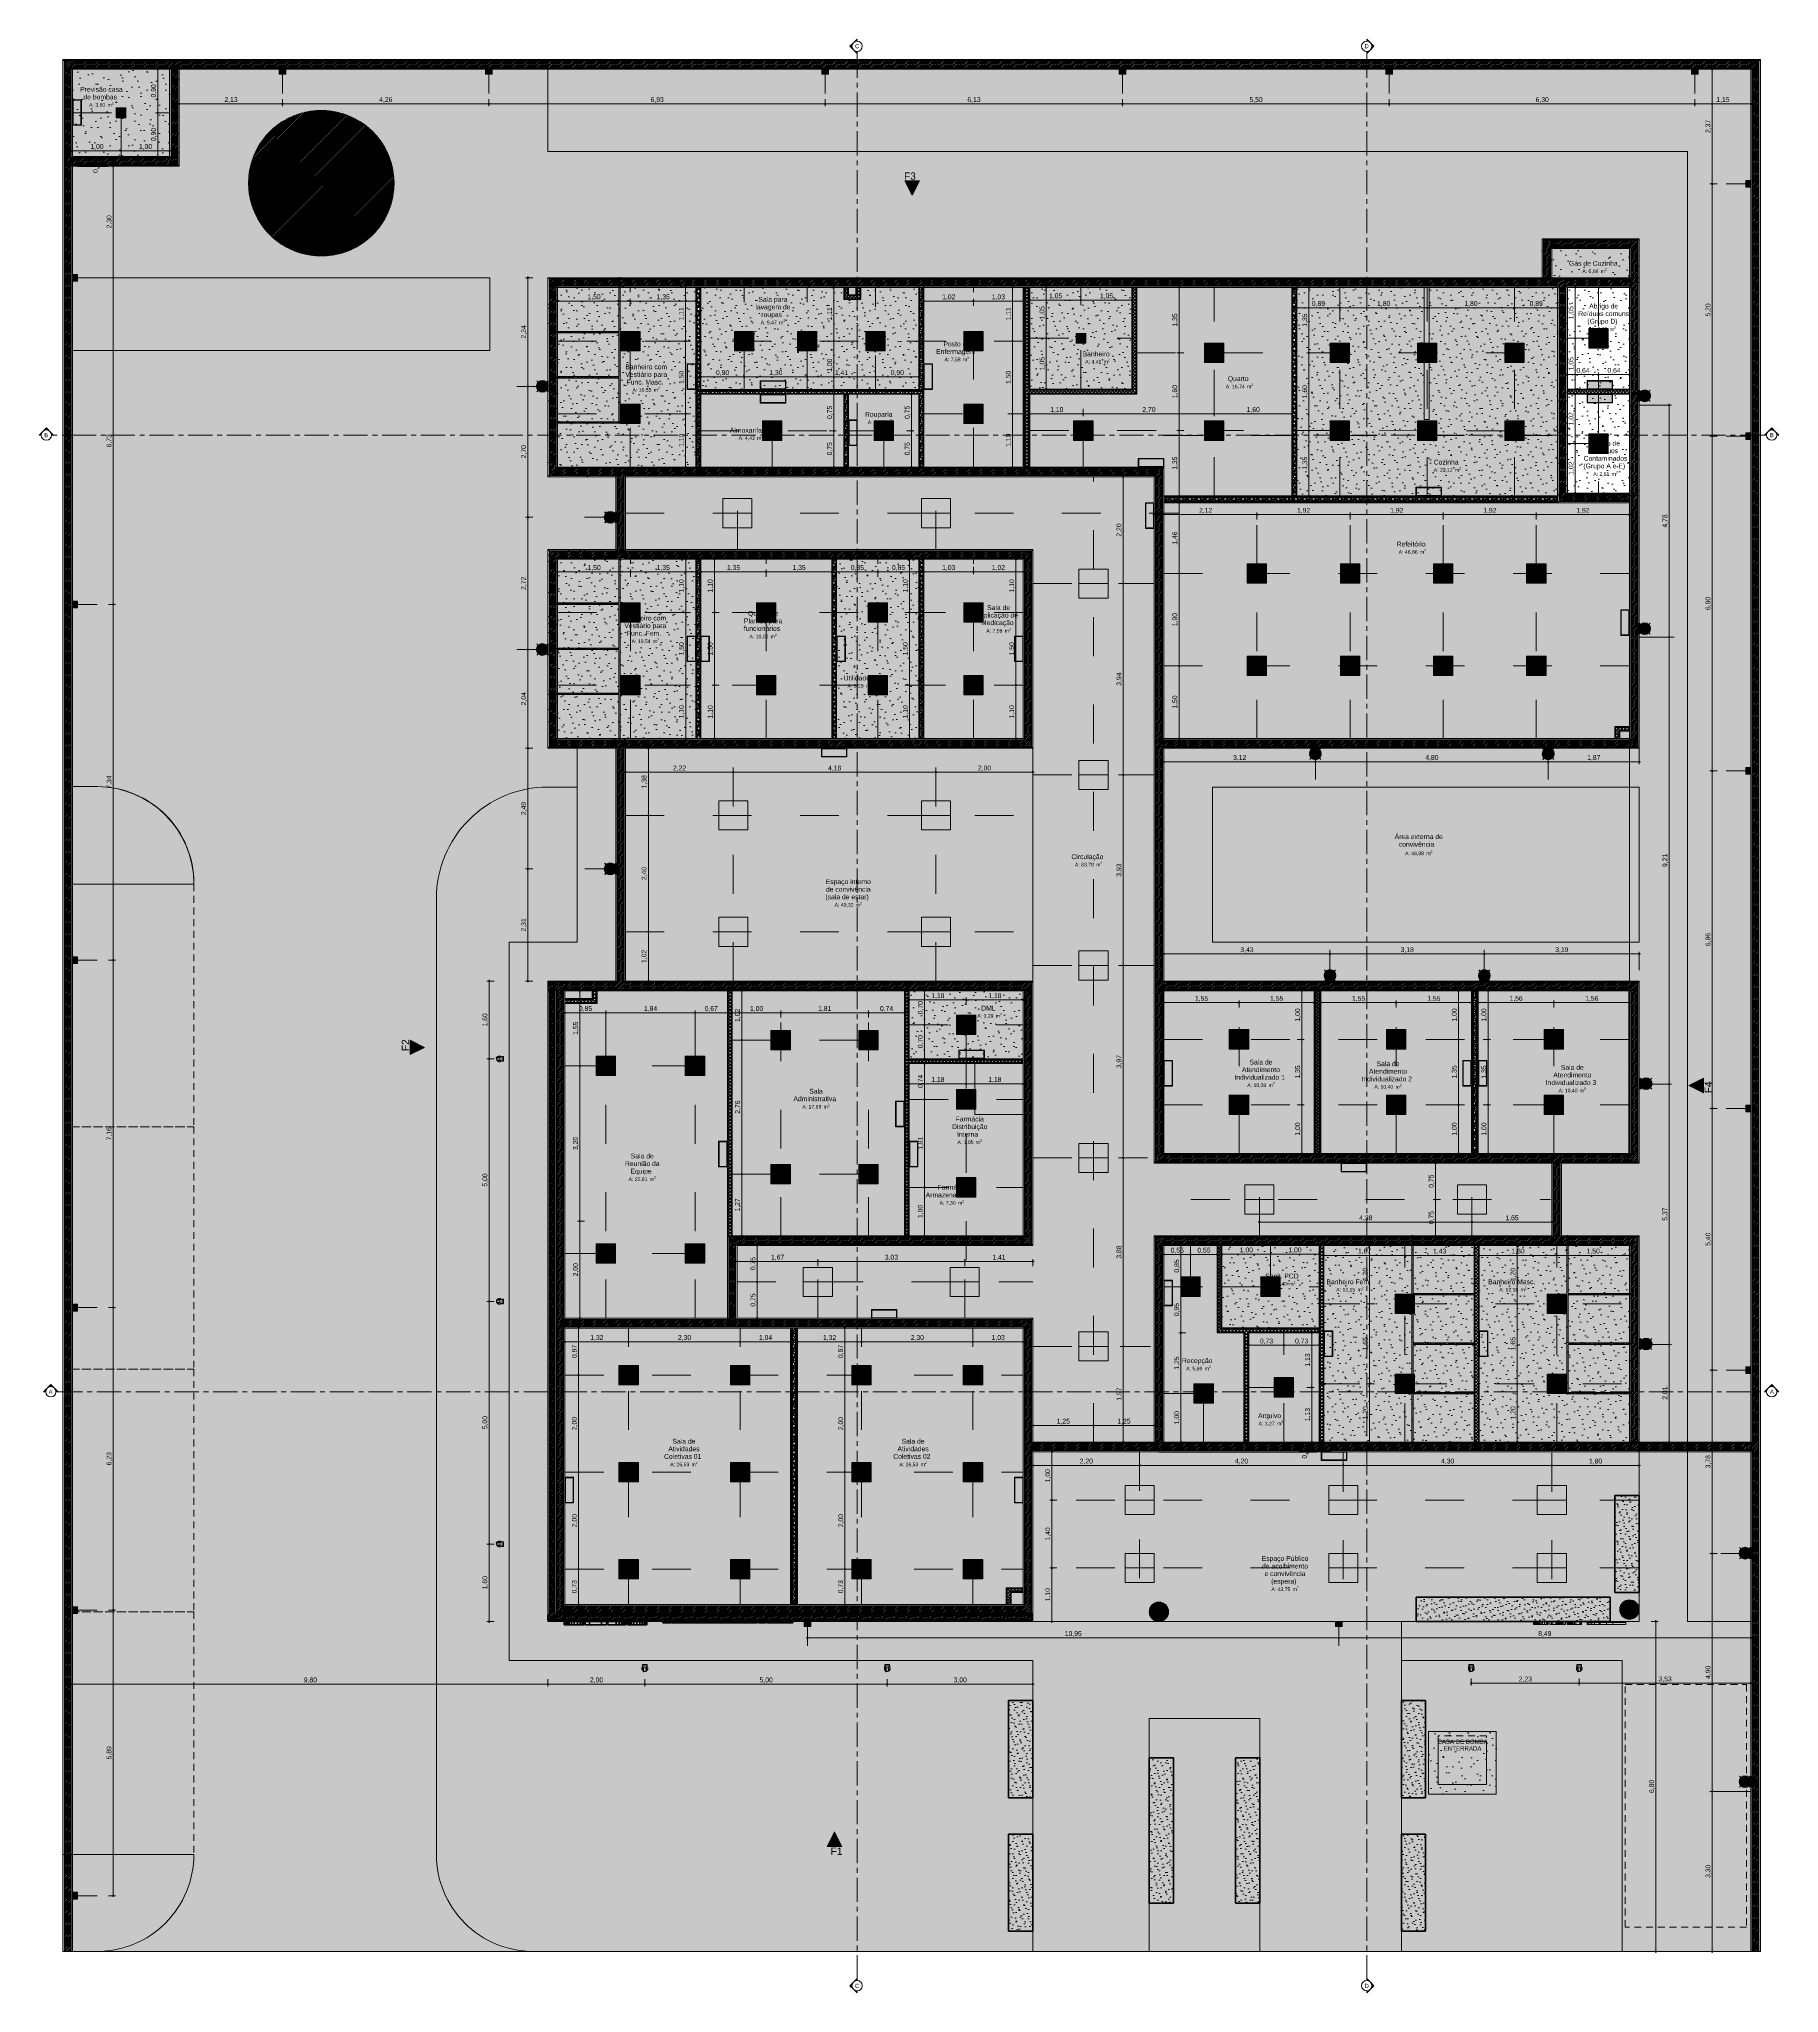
# Model space of a CAD drawing. Header units: metres. Extents: x -77 to -41.1, y -68 to -27.7.
import ezdxf

# ---------------------------------------------------------------- set-up
doc = ezdxf.new("R2010")
doc.units = ezdxf.units.M
doc.header["$MEASUREMENT"] = 0
for name, pattern in [('Achse', [0.115, 0, -0.04, 0.075, 0]), ('AStair_dashed', [1.8, 0.8, -1]), ('Dot & Dashed', [0.6, 0.5, -0.05, 0, -0.05]), ('Hidden Line', [0.195611, 0.141111, -0.0545]), ('Hidden Line (2)', [0.195611, 0.141111, -0.0545]), ('Wipeout_Contour', [1, 0, -1])]:
    doc.linetypes.add(name, pattern=pattern)
for name, color, linetype, lineweight in [('0_Caneta_No__1', 7, 'Continuous', 35), ('0_Caneta_No__7', 7, 'Continuous', 13), ('0_Caneta_No__98', 7, 'Continuous', 0), ('0_Caneta_No__99', 7, 'Continuous', 20), ('FORRO.EXEC_Caneta_No__241', 7, 'Continuous', 13), ('LAJES.EST_Caneta_No__1', 7, 'Continuous', 35), ('LAJES.EST_Caneta_No__241', 7, 'Continuous', 13), ('LAJES.EST_Caneta_No__96', 252, 'Continuous', 0), ('LUMINOTÉCNICA_Caneta_No__1', 7, 'Continuous', 35), ('LUMINOTÉCNICA_Caneta_No__163', 164, 'Continuous', 0), ('LUMINOTÉCNICA_Caneta_No__241', 7, 'Continuous', 13), ('LUMINOTÉCNICA_Caneta_No__96', 252, 'Continuous', 0), ('NOMES.ARQ_Caneta_No__1', 7, 'Continuous', 35), ('PAREDE CONSTRUIR_Caneta_No__1', 7, 'Continuous', 35), ('PAREDE CONSTRUIR_Caneta_No__241', 7, 'Continuous', 13), ('PAREDE CONSTRUIR_Caneta_No__3', 7, 'Continuous', 25), ('PAREDE CONSTRUIR_Caneta_No__83', 84, 'Continuous', 0), ('PAREDE CONSTRUIR_Caneta_No__96', 252, 'Continuous', 0), ('PAREDE.ARQ_Caneta_No__1', 7, 'Continuous', 35), ('PAREDE.ARQ_Caneta_No__241', 7, 'Continuous', 13), ('PILARES.EST_Caneta_No__241', 7, 'Continuous', 13), ('PILARES.EST_Caneta_No__4', 7, 'Continuous', 20), ('Selos de Zona Archicad_Caneta_No__11', 7, 'Continuous', 5), ('TERRENO.ARQ_Caneta_No__241', 7, 'Continuous', 13), ('ZONA_Caneta_No__241', 7, 'Continuous', 13), ('ZONA_Caneta_No__91', 255, 'Continuous', 0)]:
    doc.layers.add(name, color=color, linetype=linetype, lineweight=lineweight)
for name, color, linetype, lineweight, true_color in [('0_Caneta_No__25', 7, 'Continuous', 13, 0x982312), ('0_Caneta_No__28', 7, 'Continuous', 20, 0xd0311a), ('0_Caneta_No__97', 7, 'Continuous', 5, 0x6b6b6b), ('COTAS FORRO.EXEC_Caneta_No__25', 7, 'Continuous', 13, 0x982312), ('LAJES.EST_Caneta_No__17', 7, 'Continuous', 0, 0xd4d4d4), ('LAJES.EST_Caneta_No__18', 7, 'Continuous', 0, 0xdfdfdf), ('LAJES.EST_Caneta_No__254', 7, 'Continuous', 0, 0xd1c9ad), ('LUMINOTÉCNICA_Caneta_No__174', 7, 'Continuous', 0, 0x6a8fff), ('LUMINOTÉCNICA_Caneta_No__27', 7, 'Continuous', 0, 0xbd2d17), ('LUMINOTÉCNICA_Caneta_No__36', 7, 'Continuous', 0, 0xf3aba0), ('LUMINOTÉCNICA_Caneta_No__46', 7, 'Continuous', 0, 0xbf8f00), ('LUMINOTÉCNICA_Caneta_No__56', 7, 'Continuous', 0, 0xffe495), ('LUMINOTÉCNICA_Caneta_No__86', 7, 'Continuous', 0, 0x30bf00), ('NOMES.ARQ_Caneta_No__95', 7, 'Continuous', 0, 0xaeaeae), ('PAREDE.ARQ_Caneta_No__97', 7, 'Continuous', 5, 0x6b6b6b), ('PILARES.EST_Caneta_No__18', 7, 'Continuous', 0, 0xdfdfdf), ('ZONA_Caneta_No__56', 7, 'Continuous', 0, 0xffe495)]:
    doc.layers.add(name, color=color, linetype=linetype, lineweight=lineweight, true_color=true_color)
for name, color, linetype in [('COTAS FORRO.EXEC', 7, 'Continuous'), ('FORRO.EXEC', 7, 'Continuous'), ('LAJES.EST', 7, 'Continuous'), ('LUMINOTÉCNICA', 7, 'Continuous'), ('NOMES.ARQ', 7, 'Continuous'), ('PAREDE CONSTRUIR', 7, 'Continuous'), ('PILARES.EST', 7, 'Continuous'), ('TERRENO.ARQ', 7, 'Continuous'), ('ZONA', 7, 'Continuous')]:
    doc.layers.add(name, color=color, linetype=linetype)
doc.styles.add('GENERATED_STYLE_1', font='arial.ttf')
doc.dimstyles.new('GENERATED_STYLE__1', dxfattribs={"dimtxt": 0.1, "dimasz": 0.0475, "dimexe": 0.18, "dimexo": 0.1, "dimgap": 0, "dimtad": 1, "dimtih": 1, "dimtoh": 1, "dimzin": 0, "dimdsep": 46, "dimtxsty": 'GENERATED_STYLE_1', "dimblk": 'ARROWHEAD_11', "dimblk1": 'ARROWHEAD_11', "dimblk2": 'ARROWHEAD_11', "dimcen": 0.09, "dimclrd": 256, "dimclre": 256, "dimclrt": 256, "dimadec": 0, "dimazin": 0, "dimtfac": 1, "dimtdec": 4, "dimtmove": 0, "dimatfit": 3, "dimfxl": 0, "dimtolj": 1, "dimtzin": 0, "dimarcsym": 0})
doc.dimstyles.new('GENERATED_STYLE__2', dxfattribs={"dimtxt": 0.1, "dimasz": 0.0475, "dimexe": 0.18, "dimexo": 0.1, "dimgap": 0, "dimtad": 1, "dimzin": 0, "dimdsep": 46, "dimtxsty": 'GENERATED_STYLE_1', "dimblk": 'ARROWHEAD_11', "dimblk1": 'ARROWHEAD_11', "dimblk2": 'ARROWHEAD_11', "dimcen": 0.09, "dimclrd": 256, "dimclre": 256, "dimclrt": 256, "dimadec": 0, "dimazin": 0, "dimtfac": 1, "dimtdec": 4, "dimtmove": 0, "dimatfit": 3, "dimfxl": 0, "dimtolj": 1, "dimtzin": 0, "dimarcsym": 0})
doc.dimstyles.new('GENERATED_STYLE__3', dxfattribs={"dimtxt": 0.1, "dimasz": 0.0475, "dimexe": 0.18, "dimexo": 0.337275, "dimgap": 0, "dimtad": 1, "dimtih": 1, "dimtoh": 1, "dimzin": 0, "dimdsep": 46, "dimtxsty": 'GENERATED_STYLE_1', "dimblk": 'ARROWHEAD_11', "dimblk1": 'ARROWHEAD_11', "dimblk2": 'ARROWHEAD_11', "dimcen": 0.09, "dimclrd": 256, "dimclre": 256, "dimclrt": 256, "dimadec": 0, "dimazin": 0, "dimtfac": 1, "dimtdec": 4, "dimtmove": 0, "dimatfit": 3, "dimfxl": 0, "dimtolj": 1, "dimtzin": 0, "dimarcsym": 0})
pattern_1 = [(45, (0, 0.5), (-0.159099, 0.159099), [0, -0.15, 0, -0.225]), (110, (0.5, 0.5), (0.21143084, 0.07695453), [0, -0.11, 0, -0.19])]
pattern_2 = [(45, (0, 0), (-0.0176776695, 0.0176776695), [])]
pattern_3 = [(45, (0, 0.6), (-0.1909188, 0.1909188), [0, -0.18, 0, -0.27]), (110, (0.6, 0.6), (0.253717, 0.09234544), [0, -0.132, 0, -0.228])]
pattern_4 = [(45, (0, 0), (-0.03535534, 0.03535534), []), (135, (0, 0), (0.03535534, 0.03535534), [])]
pattern_5 = [(45, (0, 0.05), (-0.0159099026, 0.0159099026), [0, -0.015, 0, -0.0225]), (110, (0.05, 0.05), (0.021143084, 0.007695453), [0, -0.011, 0, -0.019])]

# ---------------------------------------------------------------- blocks, each defined once
blk = doc.blocks.new('Banheiro Masc._9_1_3', base_point=(-46.614, -53.362))
at = {"layer": 'Selos de Zona Archicad_Caneta_No__11', "color": 7, "lineweight": 5, "attachment_point": 2, "style": 'GENERATED_STYLE_1'}
for s, insert, char_height in [('\\A1;{\\pqc;\\pt0,0.55;\\fArial|b0|i0|c0|p0;\\W1.000000;Banheiro Masc.\\fArial|b0|i0|c0|p0;\\W1.000000;\\A1{\\H.66x;\\S^  ;}\\fArial|b0|i0|c0|p0;\\W1.000000;\\fArial|b0|i0|c0|p0;\\W1.000000;\\A1{\\H.66x;\\S^  ;}}', (-46.614, -53.248), 0.1), ('\\A1;{\\pqc;\\pt0,0.55;\\fArial|b0|i0|c0|p0;\\W1.000000;A: 12,55\\fArial|b0|i0|c0|p0;\\W1.000000;\\A1{\\H.66x;\\S^  ;}\\fArial|b0|i0|c0|p0;\\W1.000000; m\\fArial|b0|i0|c0|p0;\\W1.000000;\\A1{\\H.66x;\\S2^  ;}}', (-46.614, -53.401), 0.075)]:
    blk.add_mtext(s, dxfattribs=dict(at, insert=insert, char_height=char_height))
blk = doc.blocks.new('Sala de Atividades Coletivas 02_9_2_3', base_point=(-58.984, -56.806))
at = {"layer": 'Selos de Zona Archicad_Caneta_No__11', "color": 7, "lineweight": 5, "insert": (-58.984, -56.535), "char_height": 0.1, "width": 1, "attachment_point": 2, "line_spacing_factor": 0.93658, "style": 'GENERATED_STYLE_1'}
blk.add_mtext('\\A1;{\\pqc;\\pt0,0.55;\\fArial|b0|i0|c0|p0;\\W1.000000;Sala de Atividades Coletivas 02\\fArial|b0|i0|c0|p0;\\W1.000000;\\A1{\\H.66x;\\S^  ;}\\fArial|b0|i0|c0|p0;\\W1.000000;\\fArial|b0|i0|c0|p0;\\W1.000000;\\A1{\\H.66x;\\S^  ;}}', dxfattribs=at)
at = {"layer": 'Selos de Zona Archicad_Caneta_No__11', "color": 7, "lineweight": 5, "insert": (-58.984, -57.003), "char_height": 0.075, "attachment_point": 2, "style": 'GENERATED_STYLE_1'}
blk.add_mtext('\\A1;{\\pqc;\\pt0,0.55;\\fArial|b0|i0|c0|p0;\\W1.000000;A: 26,53\\fArial|b0|i0|c0|p0;\\W1.000000;\\A1{\\H.66x;\\S^  ;}\\fArial|b0|i0|c0|p0;\\W1.000000; m\\fArial|b0|i0|c0|p0;\\W1.000000;\\A1{\\H.66x;\\S2^  ;}}', dxfattribs=at)
blk = doc.blocks.new('Sala de Atividades Coletivas 01_9_3_3', base_point=(-63.709, -56.806))
at = {"layer": 'Selos de Zona Archicad_Caneta_No__11', "color": 7, "lineweight": 5, "insert": (-63.709, -56.535), "char_height": 0.1, "width": 1, "attachment_point": 2, "line_spacing_factor": 0.93658, "style": 'GENERATED_STYLE_1'}
blk.add_mtext('\\A1;{\\pqc;\\pt0,0.55;\\fArial|b0|i0|c0|p0;\\W1.000000;Sala de Atividades Coletivas 01\\fArial|b0|i0|c0|p0;\\W1.000000;\\A1{\\H.66x;\\S^  ;}\\fArial|b0|i0|c0|p0;\\W1.000000;\\fArial|b0|i0|c0|p0;\\W1.000000;\\A1{\\H.66x;\\S^  ;}}', dxfattribs=at)
at = {"layer": 'Selos de Zona Archicad_Caneta_No__11', "color": 7, "lineweight": 5, "insert": (-63.709, -57.003), "char_height": 0.075, "attachment_point": 2, "style": 'GENERATED_STYLE_1'}
blk.add_mtext('\\A1;{\\pqc;\\pt0,0.55;\\fArial|b0|i0|c0|p0;\\W1.000000;A: 26,53\\fArial|b0|i0|c0|p0;\\W1.000000;\\A1{\\H.66x;\\S^  ;}\\fArial|b0|i0|c0|p0;\\W1.000000; m\\fArial|b0|i0|c0|p0;\\W1.000000;\\A1{\\H.66x;\\S2^  ;}}', dxfattribs=at)
blk = doc.blocks.new('Sala Administrativa_9_4_3', base_point=(-60.986, -49.511))
at = {"layer": 'Selos de Zona Archicad_Caneta_No__11', "color": 7, "lineweight": 5, "insert": (-60.986, -49.319), "char_height": 0.1, "width": 1, "attachment_point": 2, "line_spacing_factor": 0.936691, "style": 'GENERATED_STYLE_1'}
blk.add_mtext('\\A1;{\\pqc;\\pt0,0.55;\\fArial|b0|i0|c0|p0;\\W1.000000;Sala Administrativa\\fArial|b0|i0|c0|p0;\\W1.000000;\\A1{\\H.66x;\\S^  ;}\\fArial|b0|i0|c0|p0;\\W1.000000;\\fArial|b0|i0|c0|p0;\\W1.000000;\\A1{\\H.66x;\\S^  ;}}', dxfattribs=at)
at = {"layer": 'Selos de Zona Archicad_Caneta_No__11', "color": 7, "lineweight": 5, "insert": (-60.986, -49.629), "char_height": 0.075, "attachment_point": 2, "style": 'GENERATED_STYLE_1'}
blk.add_mtext('\\A1;{\\pqc;\\pt0,0.55;\\fArial|b0|i0|c0|p0;\\W1.000000;A: 17,93\\fArial|b0|i0|c0|p0;\\W1.000000;\\A1{\\H.66x;\\S^  ;}\\fArial|b0|i0|c0|p0;\\W1.000000; m\\fArial|b0|i0|c0|p0;\\W1.000000;\\A1{\\H.66x;\\S2^  ;}}', dxfattribs=at)
blk = doc.blocks.new('Farmácia Armazenamento_9_5_3', base_point=(-58.186, -51.493))
at = {"layer": 'Selos de Zona Archicad_Caneta_No__11', "color": 7, "lineweight": 5, "insert": (-58.186, -51.3), "char_height": 0.1, "width": 1.1, "attachment_point": 2, "line_spacing_factor": 0.943416, "style": 'GENERATED_STYLE_1'}
blk.add_mtext('\\A1;{\\pqc;\\pt0,0.55;\\fArial|b0|i0|c0|p0;\\W1.000000;Farmácia Armazenamento\\fArial|b0|i0|c0|p0;\\W1.000000;\\A1{\\H.66x;\\S^  ;}\\fArial|b0|i0|c0|p0;\\W1.000000;\\fArial|b0|i0|c0|p0;\\W1.000000;\\A1{\\H.66x;\\S^  ;}}', dxfattribs=at)
at = {"layer": 'Selos de Zona Archicad_Caneta_No__11', "color": 7, "lineweight": 5, "insert": (-58.186, -51.611), "char_height": 0.075, "attachment_point": 2, "style": 'GENERATED_STYLE_1'}
blk.add_mtext('\\A1;{\\pqc;\\pt0,0.55;\\fArial|b0|i0|c0|p0;\\W1.000000;A: 7,30\\fArial|b0|i0|c0|p0;\\W1.000000;\\A1{\\H.66x;\\S^  ;}\\fArial|b0|i0|c0|p0;\\W1.000000; m\\fArial|b0|i0|c0|p0;\\W1.000000;\\A1{\\H.66x;\\S2^  ;}}', dxfattribs=at)
blk = doc.blocks.new('DML_9_6_3', base_point=(-57.406, -47.72))
at = {"layer": 'Selos de Zona Archicad_Caneta_No__11', "color": 7, "lineweight": 5, "attachment_point": 2, "style": 'GENERATED_STYLE_1'}
for s, insert, char_height in [('\\A1;{\\pqc;\\pt0,0.55;\\fArial|b0|i0|c0|p0;\\W1.000000;A: 3,29\\fArial|b0|i0|c0|p0;\\W1.000000;\\A1{\\H.66x;\\S^  ;}\\fArial|b0|i0|c0|p0;\\W1.000000; m\\fArial|b0|i0|c0|p0;\\W1.000000;\\A1{\\H.66x;\\S2^  ;}}', (-57.406, -47.759), 0.075), ('\\A1;{\\pqc;\\pt0,0.55;\\fArial|b0|i0|c0|p0;\\W1.000000;DML\\fArial|b0|i0|c0|p0;\\W1.000000;\\A1{\\H.66x;\\S^  ;}\\fArial|b0|i0|c0|p0;\\W1.000000;\\fArial|b0|i0|c0|p0;\\W1.000000;\\A1{\\H.66x;\\S^  ;}}', (-57.406, -47.606), 0.1)]:
    blk.add_mtext(s, dxfattribs=dict(at, insert=insert, char_height=char_height))
blk = doc.blocks.new('Sala de Atendimento Individualizado 1_9_7_3', base_point=(-51.812, -48.99))
at = {"layer": 'Selos de Zona Archicad_Caneta_No__11', "color": 7, "lineweight": 5, "insert": (-51.812, -48.719), "char_height": 0.1, "width": 1.1, "attachment_point": 2, "line_spacing_factor": 0.940302, "style": 'GENERATED_STYLE_1'}
blk.add_mtext('\\A1;{\\pqc;\\pt0,0.55;\\fArial|b0|i0|c0|p0;\\W1.000000;Sala de Atendimento Individualizado 1\\fArial|b0|i0|c0|p0;\\W1.000000;\\A1{\\H.66x;\\S^  ;}\\fArial|b0|i0|c0|p0;\\W1.000000;\\fArial|b0|i0|c0|p0;\\W1.000000;\\A1{\\H.66x;\\S^  ;}}', dxfattribs=at)
at = {"layer": 'Selos de Zona Archicad_Caneta_No__11', "color": 7, "lineweight": 5, "insert": (-51.812, -49.187), "char_height": 0.075, "attachment_point": 2, "style": 'GENERATED_STYLE_1'}
blk.add_mtext('\\A1;{\\pqc;\\pt0,0.55;\\fArial|b0|i0|c0|p0;\\W1.000000;A: 10,38\\fArial|b0|i0|c0|p0;\\W1.000000;\\A1{\\H.66x;\\S^  ;}\\fArial|b0|i0|c0|p0;\\W1.000000; m\\fArial|b0|i0|c0|p0;\\W1.000000;\\A1{\\H.66x;\\S2^  ;}}', dxfattribs=at)
blk = doc.blocks.new('Sala de Atendimento Individualizado 2_9_8_3', base_point=(-49.192, -49.024))
at = {"layer": 'Selos de Zona Archicad_Caneta_No__11', "color": 7, "lineweight": 5, "insert": (-49.192, -48.753), "char_height": 0.1, "width": 1.1, "attachment_point": 2, "line_spacing_factor": 0.940302, "style": 'GENERATED_STYLE_1'}
blk.add_mtext('\\A1;{\\pqc;\\pt0,0.55;\\fArial|b0|i0|c0|p0;\\W1.000000;Sala de Atendimento Individualizado 2\\fArial|b0|i0|c0|p0;\\W1.000000;\\A1{\\H.66x;\\S^  ;}\\fArial|b0|i0|c0|p0;\\W1.000000;\\fArial|b0|i0|c0|p0;\\W1.000000;\\A1{\\H.66x;\\S^  ;}}', dxfattribs=at)
at = {"layer": 'Selos de Zona Archicad_Caneta_No__11', "color": 7, "lineweight": 5, "insert": (-49.192, -49.221), "char_height": 0.075, "attachment_point": 2, "style": 'GENERATED_STYLE_1'}
blk.add_mtext('\\A1;{\\pqc;\\pt0,0.55;\\fArial|b0|i0|c0|p0;\\W1.000000;A: 10,40\\fArial|b0|i0|c0|p0;\\W1.000000;\\A1{\\H.66x;\\S^  ;}\\fArial|b0|i0|c0|p0;\\W1.000000; m\\fArial|b0|i0|c0|p0;\\W1.000000;\\A1{\\H.66x;\\S2^  ;}}', dxfattribs=at)
blk = doc.blocks.new('Espaço interno de convivência (sala de estar)_9_9_3', base_point=(-60.32, -45.271))
at = {"layer": 'Selos de Zona Archicad_Caneta_No__11', "color": 7, "lineweight": 5, "insert": (-60.32, -45), "char_height": 0.1, "width": 1, "attachment_point": 2, "line_spacing_factor": 0.938775, "style": 'GENERATED_STYLE_1'}
blk.add_mtext('\\A1;{\\pqc;\\pt0,0.55;\\fArial|b0|i0|c0|p0;\\W1.000000;Espaço interno de convivência (sala de estar)\\fArial|b0|i0|c0|p0;\\W1.000000;\\A1{\\H.66x;\\S^  ;}\\fArial|b0|i0|c0|p0;\\W1.000000;\\fArial|b0|i0|c0|p0;\\W1.000000;\\A1{\\H.66x;\\S^  ;}}', dxfattribs=at)
at = {"layer": 'Selos de Zona Archicad_Caneta_No__11', "color": 7, "lineweight": 5, "insert": (-60.32, -45.468), "char_height": 0.075, "attachment_point": 2, "style": 'GENERATED_STYLE_1'}
blk.add_mtext('\\A1;{\\pqc;\\pt0,0.55;\\fArial|b0|i0|c0|p0;\\W1.000000;A: 40,32\\fArial|b0|i0|c0|p0;\\W1.000000;\\A1{\\H.66x;\\S^  ;}\\fArial|b0|i0|c0|p0;\\W1.000000; m\\fArial|b0|i0|c0|p0;\\W1.000000;\\A1{\\H.66x;\\S2^  ;}}', dxfattribs=at)
blk = doc.blocks.new('Sala de Aplicação de Medicação_9_10_3', base_point=(-57.221, -39.622))
at = {"layer": 'Selos de Zona Archicad_Caneta_No__11', "color": 7, "lineweight": 5, "insert": (-57.221, -39.351), "char_height": 0.1, "width": 1, "attachment_point": 2, "line_spacing_factor": 0.931816, "style": 'GENERATED_STYLE_1'}
blk.add_mtext('\\A1;{\\pqc;\\pt0,0.55;\\fArial|b0|i0|c0|p0;\\W1.000000;Sala de Aplicação de Medicação\\fArial|b0|i0|c0|p0;\\W1.000000;\\A1{\\H.66x;\\S^  ;}\\fArial|b0|i0|c0|p0;\\W1.000000;\\fArial|b0|i0|c0|p0;\\W1.000000;\\A1{\\H.66x;\\S^  ;}}', dxfattribs=at)
at = {"layer": 'Selos de Zona Archicad_Caneta_No__11', "color": 7, "lineweight": 5, "insert": (-57.221, -39.819), "char_height": 0.075, "attachment_point": 2, "style": 'GENERATED_STYLE_1'}
blk.add_mtext('\\A1;{\\pqc;\\pt0,0.55;\\fArial|b0|i0|c0|p0;\\W1.000000;A: 7,58\\fArial|b0|i0|c0|p0;\\W1.000000;\\A1{\\H.66x;\\S^  ;}\\fArial|b0|i0|c0|p0;\\W1.000000; m\\fArial|b0|i0|c0|p0;\\W1.000000;\\A1{\\H.66x;\\S2^  ;}}', dxfattribs=at)
blk = doc.blocks.new('Utilidades_9_11_3', base_point=(-60.084, -40.916))
at = {"layer": 'Selos de Zona Archicad_Caneta_No__11', "color": 7, "lineweight": 5, "attachment_point": 2, "style": 'GENERATED_STYLE_1'}
for s, insert, char_height in [('\\A1;{\\pqc;\\pt0,0.55;\\fArial|b0|i0|c0|p0;\\W1.000000;Utilidades\\fArial|b0|i0|c0|p0;\\W1.000000;\\A1{\\H.66x;\\S^  ;}\\fArial|b0|i0|c0|p0;\\W1.000000;\\fArial|b0|i0|c0|p0;\\W1.000000;\\A1{\\H.66x;\\S^  ;}}', (-60.084, -40.802), 0.1), ('\\A1;{\\pqc;\\pt0,0.55;\\fArial|b0|i0|c0|p0;\\W1.000000;A: 6,29\\fArial|b0|i0|c0|p0;\\W1.000000;\\A1{\\H.66x;\\S^  ;}\\fArial|b0|i0|c0|p0;\\W1.000000; m\\fArial|b0|i0|c0|p0;\\W1.000000;\\A1{\\H.66x;\\S2^  ;}}', (-60.084, -40.955), 0.075)]:
    blk.add_mtext(s, dxfattribs=dict(at, insert=insert, char_height=char_height))
blk = doc.blocks.new('Banheiro com Vestiário para Func. Fem._9_12_3', base_point=(-64.506, -39.838))
at = {"layer": 'Selos de Zona Archicad_Caneta_No__11', "color": 7, "lineweight": 5, "insert": (-64.506, -39.566), "char_height": 0.1, "width": 1, "attachment_point": 2, "line_spacing_factor": 0.944808, "style": 'GENERATED_STYLE_1'}
blk.add_mtext('\\A1;{\\pqc;\\pt0,0.55;\\fArial|b0|i0|c0|p0;\\W1.000000;Banheiro com Vestiário para Func. Fem.\\fArial|b0|i0|c0|p0;\\W1.000000;\\A1{\\H.66x;\\S^  ;}\\fArial|b0|i0|c0|p0;\\W1.000000;\\fArial|b0|i0|c0|p0;\\W1.000000;\\A1{\\H.66x;\\S^  ;}}', dxfattribs=at)
at = {"layer": 'Selos de Zona Archicad_Caneta_No__11', "color": 7, "lineweight": 5, "insert": (-64.506, -40.035), "char_height": 0.075, "attachment_point": 2, "style": 'GENERATED_STYLE_1'}
blk.add_mtext('\\A1;{\\pqc;\\pt0,0.55;\\fArial|b0|i0|c0|p0;\\W1.000000;A: 10,54\\fArial|b0|i0|c0|p0;\\W1.000000;\\A1{\\H.66x;\\S^  ;}\\fArial|b0|i0|c0|p0;\\W1.000000; m\\fArial|b0|i0|c0|p0;\\W1.000000;\\A1{\\H.66x;\\S2^  ;}}', dxfattribs=at)
blk = doc.blocks.new('Banheiro com Vestiário para Func. Masc._9_13_3', base_point=(-64.487, -34.659))
at = {"layer": 'Selos de Zona Archicad_Caneta_No__11', "color": 7, "lineweight": 5, "insert": (-64.487, -34.387), "char_height": 0.1, "width": 1, "attachment_point": 2, "line_spacing_factor": 0.944808, "style": 'GENERATED_STYLE_1'}
blk.add_mtext('\\A1;{\\pqc;\\pt0,0.55;\\fArial|b0|i0|c0|p0;\\W1.000000;Banheiro com Vestiário para Func. Masc.\\fArial|b0|i0|c0|p0;\\W1.000000;\\A1{\\H.66x;\\S^  ;}\\fArial|b0|i0|c0|p0;\\W1.000000;\\fArial|b0|i0|c0|p0;\\W1.000000;\\A1{\\H.66x;\\S^  ;}}', dxfattribs=at)
at = {"layer": 'Selos de Zona Archicad_Caneta_No__11', "color": 7, "lineweight": 5, "insert": (-64.487, -34.855), "char_height": 0.075, "attachment_point": 2, "style": 'GENERATED_STYLE_1'}
blk.add_mtext('\\A1;{\\pqc;\\pt0,0.55;\\fArial|b0|i0|c0|p0;\\W1.000000;A: 10,55\\fArial|b0|i0|c0|p0;\\W1.000000;\\A1{\\H.66x;\\S^  ;}\\fArial|b0|i0|c0|p0;\\W1.000000; m\\fArial|b0|i0|c0|p0;\\W1.000000;\\A1{\\H.66x;\\S2^  ;}}', dxfattribs=at)
blk = doc.blocks.new('Rouparia_9_14_3', base_point=(-59.667, -35.481))
at = {"layer": 'Selos de Zona Archicad_Caneta_No__11', "color": 7, "lineweight": 5, "attachment_point": 2, "style": 'GENERATED_STYLE_1'}
for s, insert, char_height in [('\\A1;{\\pqc;\\pt0,0.55;\\fArial|b0|i0|c0|p0;\\W1.000000;Rouparia\\fArial|b0|i0|c0|p0;\\W1.000000;\\A1{\\H.66x;\\S^  ;}\\fArial|b0|i0|c0|p0;\\W1.000000;\\fArial|b0|i0|c0|p0;\\W1.000000;\\A1{\\H.66x;\\S^  ;}}', (-59.667, -35.368), 0.1), ('\\A1;{\\pqc;\\pt0,0.55;\\fArial|b0|i0|c0|p0;\\W1.000000;A: 2,20\\fArial|b0|i0|c0|p0;\\W1.000000;\\A1{\\H.66x;\\S^  ;}\\fArial|b0|i0|c0|p0;\\W1.000000; m\\fArial|b0|i0|c0|p0;\\W1.000000;\\A1{\\H.66x;\\S2^  ;}}', (-59.667, -35.52), 0.075)]:
    blk.add_mtext(s, dxfattribs=dict(at, insert=insert, char_height=char_height))
blk = doc.blocks.new('Posto de Enfermagem_9_15_3', base_point=(-58.083, -34.108))
at = {"layer": 'Selos de Zona Archicad_Caneta_No__11', "color": 7, "lineweight": 5, "insert": (-58.083, -33.915), "char_height": 0.1, "width": 1, "attachment_point": 2, "line_spacing_factor": 0.934219, "style": 'GENERATED_STYLE_1'}
blk.add_mtext('\\A1;{\\pqc;\\pt0,0.55;\\fArial|b0|i0|c0|p0;\\W1.000000;Posto de Enfermagem\\fArial|b0|i0|c0|p0;\\W1.000000;\\A1{\\H.66x;\\S^  ;}\\fArial|b0|i0|c0|p0;\\W1.000000;\\fArial|b0|i0|c0|p0;\\W1.000000;\\A1{\\H.66x;\\S^  ;}}', dxfattribs=at)
at = {"layer": 'Selos de Zona Archicad_Caneta_No__11', "color": 7, "lineweight": 5, "insert": (-58.083, -34.226), "char_height": 0.075, "attachment_point": 2, "style": 'GENERATED_STYLE_1'}
blk.add_mtext('\\A1;{\\pqc;\\pt0,0.55;\\fArial|b0|i0|c0|p0;\\W1.000000;A: 7,58\\fArial|b0|i0|c0|p0;\\W1.000000;\\A1{\\H.66x;\\S^  ;}\\fArial|b0|i0|c0|p0;\\W1.000000; m\\fArial|b0|i0|c0|p0;\\W1.000000;\\A1{\\H.66x;\\S2^  ;}}', dxfattribs=at)
blk = doc.blocks.new('Almoxarifado_9_16_3', base_point=(-62.328, -35.808))
at = {"layer": 'Selos de Zona Archicad_Caneta_No__11', "color": 7, "lineweight": 5, "attachment_point": 2, "style": 'GENERATED_STYLE_1'}
for s, insert, char_height in [('\\A1;{\\pqc;\\pt0,0.55;\\fArial|b0|i0|c0|p0;\\W1.000000;Almoxarifado\\fArial|b0|i0|c0|p0;\\W1.000000;\\A1{\\H.66x;\\S^  ;}\\fArial|b0|i0|c0|p0;\\W1.000000;\\fArial|b0|i0|c0|p0;\\W1.000000;\\A1{\\H.66x;\\S^  ;}}', (-62.328, -35.694), 0.1), ('\\A1;{\\pqc;\\pt0,0.55;\\fArial|b0|i0|c0|p0;\\W1.000000;A: 4,43\\fArial|b0|i0|c0|p0;\\W1.000000;\\A1{\\H.66x;\\S^  ;}\\fArial|b0|i0|c0|p0;\\W1.000000; m\\fArial|b0|i0|c0|p0;\\W1.000000;\\A1{\\H.66x;\\S2^  ;}}', (-62.328, -35.846), 0.075)]:
    blk.add_mtext(s, dxfattribs=dict(at, insert=insert, char_height=char_height))
blk = doc.blocks.new('Refeitório_9_17_3', base_point=(-48.689, -38.155))
at = {"layer": 'Selos de Zona Archicad_Caneta_No__11', "color": 7, "lineweight": 5, "attachment_point": 2, "style": 'GENERATED_STYLE_1'}
for s, insert, char_height in [('\\A1;{\\pqc;\\pt0,0.55;\\fArial|b0|i0|c0|p0;\\W1.000000;Refeitório\\fArial|b0|i0|c0|p0;\\W1.000000;\\A1{\\H.66x;\\S^  ;}\\fArial|b0|i0|c0|p0;\\W1.000000;\\fArial|b0|i0|c0|p0;\\W1.000000;\\A1{\\H.66x;\\S^  ;}}', (-48.689, -38.041), 0.1), ('\\A1;{\\pqc;\\pt0,0.55;\\fArial|b0|i0|c0|p0;\\W1.000000;A: 46,66\\fArial|b0|i0|c0|p0;\\W1.000000;\\A1{\\H.66x;\\S^  ;}\\fArial|b0|i0|c0|p0;\\W1.000000; m\\fArial|b0|i0|c0|p0;\\W1.000000;\\A1{\\H.66x;\\S2^  ;}}', (-48.689, -38.194), 0.075)]:
    blk.add_mtext(s, dxfattribs=dict(at, insert=insert, char_height=char_height))
blk = doc.blocks.new('Sala para lavagem de roupas_9_18_3', base_point=(-61.874, -33.268))
at = {"layer": 'Selos de Zona Archicad_Caneta_No__11', "color": 7, "lineweight": 5, "insert": (-61.874, -32.997), "char_height": 0.1, "width": 1, "attachment_point": 2, "line_spacing_factor": 0.940154, "style": 'GENERATED_STYLE_1'}
blk.add_mtext('\\A1;{\\pqc;\\pt0,0.55;\\fArial|b0|i0|c0|p0;\\W1.000000;Sala para lavagem de roupas\\fArial|b0|i0|c0|p0;\\W1.000000;\\A1{\\H.66x;\\S^  ;}\\fArial|b0|i0|c0|p0;\\W1.000000;\\fArial|b0|i0|c0|p0;\\W1.000000;\\A1{\\H.66x;\\S^  ;}}', dxfattribs=at)
at = {"layer": 'Selos de Zona Archicad_Caneta_No__11', "color": 7, "lineweight": 5, "insert": (-61.874, -33.465), "char_height": 0.075, "attachment_point": 2, "style": 'GENERATED_STYLE_1'}
blk.add_mtext('\\A1;{\\pqc;\\pt0,0.55;\\fArial|b0|i0|c0|p0;\\W1.000000;A: 9,47\\fArial|b0|i0|c0|p0;\\W1.000000;\\A1{\\H.66x;\\S^  ;}\\fArial|b0|i0|c0|p0;\\W1.000000; m\\fArial|b0|i0|c0|p0;\\W1.000000;\\A1{\\H.66x;\\S2^  ;}}', dxfattribs=at)
blk = doc.blocks.new('Banheiro Fem._9_19_3', base_point=(-49.977, -53.362))
at = {"layer": 'Selos de Zona Archicad_Caneta_No__11', "color": 7, "lineweight": 5, "attachment_point": 2, "style": 'GENERATED_STYLE_1'}
for s, insert, char_height in [('\\A1;{\\pqc;\\pt0,0.55;\\fArial|b0|i0|c0|p0;\\W1.000000;Banheiro Fem.\\fArial|b0|i0|c0|p0;\\W1.000000;\\A1{\\H.66x;\\S^  ;}\\fArial|b0|i0|c0|p0;\\W1.000000;\\fArial|b0|i0|c0|p0;\\W1.000000;\\A1{\\H.66x;\\S^  ;}}', (-49.977, -53.248), 0.1), ('\\A1;{\\pqc;\\pt0,0.55;\\fArial|b0|i0|c0|p0;\\W1.000000;A: 12,55\\fArial|b0|i0|c0|p0;\\W1.000000;\\A1{\\H.66x;\\S^  ;}\\fArial|b0|i0|c0|p0;\\W1.000000; m\\fArial|b0|i0|c0|p0;\\W1.000000;\\A1{\\H.66x;\\S2^  ;}}', (-49.977, -53.401), 0.075)]:
    blk.add_mtext(s, dxfattribs=dict(at, insert=insert, char_height=char_height))
blk = doc.blocks.new('Sala de Atendimento Individualizado 3_9_20_3', base_point=(-45.392, -49.099))
at = {"layer": 'Selos de Zona Archicad_Caneta_No__11', "color": 7, "lineweight": 5, "insert": (-45.392, -48.828), "char_height": 0.1, "width": 1.1, "attachment_point": 2, "line_spacing_factor": 0.940397, "style": 'GENERATED_STYLE_1'}
blk.add_mtext('\\A1;{\\pqc;\\pt0,0.55;\\fArial|b0|i0|c0|p0;\\W1.000000;Sala de Atendimento Individualizado 3\\fArial|b0|i0|c0|p0;\\W1.000000;\\A1{\\H.66x;\\S^  ;}\\fArial|b0|i0|c0|p0;\\W1.000000;\\fArial|b0|i0|c0|p0;\\W1.000000;\\A1{\\H.66x;\\S^  ;}}', dxfattribs=at)
at = {"layer": 'Selos de Zona Archicad_Caneta_No__11', "color": 7, "lineweight": 5, "insert": (-45.392, -49.296), "char_height": 0.075, "attachment_point": 2, "style": 'GENERATED_STYLE_1'}
blk.add_mtext('\\A1;{\\pqc;\\pt0,0.55;\\fArial|b0|i0|c0|p0;\\W1.000000;A: 10,40\\fArial|b0|i0|c0|p0;\\W1.000000;\\A1{\\H.66x;\\S^  ;}\\fArial|b0|i0|c0|p0;\\W1.000000; m\\fArial|b0|i0|c0|p0;\\W1.000000;\\A1{\\H.66x;\\S2^  ;}}', dxfattribs=at)
blk = doc.blocks.new('Quarto de Plantão para funcionários_9_21_3', base_point=(-62.076, -39.74))
at = {"layer": 'Selos de Zona Archicad_Caneta_No__11', "color": 7, "lineweight": 5, "insert": (-62.076, -39.468), "char_height": 0.1, "width": 1, "attachment_point": 2, "line_spacing_factor": 0.936671, "style": 'GENERATED_STYLE_1'}
blk.add_mtext('\\A1;{\\pqc;\\pt0,0.55;\\fArial|b0|i0|c0|p0;\\W1.000000;Quarto de Plantão para funcionários\\fArial|b0|i0|c0|p0;\\W1.000000;\\A1{\\H.66x;\\S^  ;}\\fArial|b0|i0|c0|p0;\\W1.000000;\\fArial|b0|i0|c0|p0;\\W1.000000;\\A1{\\H.66x;\\S^  ;}}', dxfattribs=at)
at = {"layer": 'Selos de Zona Archicad_Caneta_No__11', "color": 7, "lineweight": 5, "insert": (-62.076, -39.937), "char_height": 0.075, "attachment_point": 2, "style": 'GENERATED_STYLE_1'}
blk.add_mtext('\\A1;{\\pqc;\\pt0,0.55;\\fArial|b0|i0|c0|p0;\\W1.000000;A: 10,00\\fArial|b0|i0|c0|p0;\\W1.000000;\\A1{\\H.66x;\\S^  ;}\\fArial|b0|i0|c0|p0;\\W1.000000; m\\fArial|b0|i0|c0|p0;\\W1.000000;\\A1{\\H.66x;\\S2^  ;}}', dxfattribs=at)
blk = doc.blocks.new('Abrigo de Reíduos comuns (Grupo D)_9_22_3', base_point=(-44.745, -33.406))
at = {"layer": 'ZONA_Caneta_No__241', "color": 7, "linetype": 'Continuous', "lineweight": 13, "flags": 128}
blk.add_lwpolyline([(-44.214, -32.8), (-45.494, -32.8), (-45.494, -34.901), (-44.214, -34.901)], close=True, dxfattribs=at)
at = {"layer": 'Selos de Zona Archicad_Caneta_No__11', "color": 7, "lineweight": 5, "insert": (-44.745, -33.135), "char_height": 0.1, "width": 1.1, "attachment_point": 2, "line_spacing_factor": 0.938496, "style": 'GENERATED_STYLE_1'}
blk.add_mtext('\\A1;{\\pqc;\\pt0,0.55;\\fArial|b0|i0|c0|p0;\\W1.000000;Abrigo de Reíduos comuns (Grupo D)\\fArial|b0|i0|c0|p0;\\W1.000000;\\A1{\\H.66x;\\S^  ;}\\fArial|b0|i0|c0|p0;\\W1.000000;\\fArial|b0|i0|c0|p0;\\W1.000000;\\A1{\\H.66x;\\S^  ;}}', dxfattribs=at)
at = {"layer": 'Selos de Zona Archicad_Caneta_No__11', "color": 7, "lineweight": 5, "insert": (-44.745, -33.603), "char_height": 0.075, "attachment_point": 2, "style": 'GENERATED_STYLE_1'}
blk.add_mtext('\\A1;{\\pqc;\\pt0,0.55;\\fArial|b0|i0|c0|p0;\\W1.000000;A: 2,69\\fArial|b0|i0|c0|p0;\\W1.000000;\\A1{\\H.66x;\\S^  ;}\\fArial|b0|i0|c0|p0;\\W1.000000; m\\fArial|b0|i0|c0|p0;\\W1.000000;\\A1{\\H.66x;\\S2^  ;}}', dxfattribs=at)
blk = doc.blocks.new('Abrigo de Reíduos Contaminados (Grupo A e E)_9_23_3', base_point=(-44.707, -36.312))
at = {"layer": 'ZONA_Caneta_No__241', "color": 7, "linetype": 'Continuous', "lineweight": 13, "flags": 128}
blk.add_lwpolyline([(-44.214, -35.001), (-45.494, -35.001), (-45.494, -37.04), (-44.214, -37.04)], close=True, dxfattribs=at)
at = {"layer": 'Selos de Zona Archicad_Caneta_No__11', "color": 7, "lineweight": 5, "insert": (-44.707, -35.962), "char_height": 0.1, "width": 1, "attachment_point": 2, "line_spacing_factor": 0.93788, "style": 'GENERATED_STYLE_1'}
blk.add_mtext('\\A1;{\\pqc;\\pt0,0.55;\\fArial|b0|i0|c0|p0;\\W1.000000;Abrigo de Reíduos Contaminados (Grupo A e E)\\fArial|b0|i0|c0|p0;\\W1.000000;\\A1{\\H.66x;\\S^  ;}\\fArial|b0|i0|c0|p0;\\W1.000000;\\fArial|b0|i0|c0|p0;\\W1.000000;\\A1{\\H.66x;\\S^  ;}}', dxfattribs=at)
at = {"layer": 'Selos de Zona Archicad_Caneta_No__11', "color": 7, "lineweight": 5, "insert": (-44.707, -36.588), "char_height": 0.075, "attachment_point": 2, "style": 'GENERATED_STYLE_1'}
blk.add_mtext('\\A1;{\\pqc;\\pt0,0.55;\\fArial|b0|i0|c0|p0;\\W1.000000;A: 2,61\\fArial|b0|i0|c0|p0;\\W1.000000;\\A1{\\H.66x;\\S^  ;}\\fArial|b0|i0|c0|p0;\\W1.000000; m\\fArial|b0|i0|c0|p0;\\W1.000000;\\A1{\\H.66x;\\S2^  ;}}', dxfattribs=at)
blk = doc.blocks.new('Gás de Cozinha_9_24_3', base_point=(-44.932, -32.368))
at = {"layer": 'Selos de Zona Archicad_Caneta_No__11', "color": 7, "lineweight": 5, "attachment_point": 2, "style": 'GENERATED_STYLE_1'}
for s, insert, char_height in [('\\A1;{\\pqc;\\pt0,0.55;\\fArial|b0|i0|c0|p0;\\W1.000000;Gás de Cozinha\\fArial|b0|i0|c0|p0;\\W1.000000;\\A1{\\H.66x;\\S^  ;}\\fArial|b0|i0|c0|p0;\\W1.000000;\\fArial|b0|i0|c0|p0;\\W1.000000;\\A1{\\H.66x;\\S^  ;}}', (-44.932, -32.254), 0.1), ('\\A1;{\\pqc;\\pt0,0.55;\\fArial|b0|i0|c0|p0;\\W1.000000;A: 0,96\\fArial|b0|i0|c0|p0;\\W1.000000;\\A1{\\H.66x;\\S^  ;}\\fArial|b0|i0|c0|p0;\\W1.000000; m\\fArial|b0|i0|c0|p0;\\W1.000000;\\A1{\\H.66x;\\S2^  ;}}', (-44.932, -32.407), 0.075)]:
    blk.add_mtext(s, dxfattribs=dict(at, insert=insert, char_height=char_height))
blk = doc.blocks.new('Circulação_9_25_3', base_point=(-55.364, -44.6))
at = {"layer": 'Selos de Zona Archicad_Caneta_No__11', "color": 7, "lineweight": 5, "attachment_point": 2, "style": 'GENERATED_STYLE_1'}
for s, insert, char_height in [('\\A1;{\\pqc;\\pt0,0.55;\\fArial|b0|i0|c0|p0;\\W1.000000;Circulação\\fArial|b0|i0|c0|p0;\\W1.000000;\\A1{\\H.66x;\\S^  ;}\\fArial|b0|i0|c0|p0;\\W1.000000;\\fArial|b0|i0|c0|p0;\\W1.000000;\\A1{\\H.66x;\\S^  ;}}', (-55.364, -44.486), 0.1), ('\\A1;{\\pqc;\\pt0,0.55;\\fArial|b0|i0|c0|p0;\\W1.000000;A: 83,78\\fArial|b0|i0|c0|p0;\\W1.000000;\\A1{\\H.66x;\\S^  ;}\\fArial|b0|i0|c0|p0;\\W1.000000; m\\fArial|b0|i0|c0|p0;\\W1.000000;\\A1{\\H.66x;\\S2^  ;}}', (-55.364, -44.639), 0.075)]:
    blk.add_mtext(s, dxfattribs=dict(at, insert=insert, char_height=char_height))
blk = doc.blocks.new('Espaço Público de acolhimento e convivência (espera)_9_26_3', base_point=(-51.315, -59.302))
at = {"layer": 'Selos de Zona Archicad_Caneta_No__11', "color": 7, "lineweight": 5, "insert": (-51.315, -58.951), "char_height": 0.1, "width": 1, "attachment_point": 2, "line_spacing_factor": 0.940303, "style": 'GENERATED_STYLE_1'}
blk.add_mtext('\\A1;{\\pqc;\\pt0,0.55;\\fArial|b0|i0|c0|p0;\\W1.000000;Espaço Público de acolhimento e convivência (espera)\\fArial|b0|i0|c0|p0;\\W1.000000;\\A1{\\H.66x;\\S^  ;}\\fArial|b0|i0|c0|p0;\\W1.000000;\\fArial|b0|i0|c0|p0;\\W1.000000;\\A1{\\H.66x;\\S^  ;}}', dxfattribs=at)
at = {"layer": 'Selos de Zona Archicad_Caneta_No__11', "color": 7, "lineweight": 5, "insert": (-51.315, -59.577), "char_height": 0.075, "attachment_point": 2, "style": 'GENERATED_STYLE_1'}
blk.add_mtext('\\A1;{\\pqc;\\pt0,0.55;\\fArial|b0|i0|c0|p0;\\W1.000000;A: 43,75\\fArial|b0|i0|c0|p0;\\W1.000000;\\A1{\\H.66x;\\S^  ;}\\fArial|b0|i0|c0|p0;\\W1.000000; m\\fArial|b0|i0|c0|p0;\\W1.000000;\\A1{\\H.66x;\\S2^  ;}}', dxfattribs=at)
blk = doc.blocks.new('Área externa de convivência _9_27_3', base_point=(-48.558, -44.289))
at = {"layer": 'Selos de Zona Archicad_Caneta_No__11', "color": 7, "lineweight": 5, "insert": (-48.558, -44.073), "char_height": 0.1, "width": 1, "attachment_point": 2, "line_spacing_factor": 0.930866, "style": 'GENERATED_STYLE_1'}
blk.add_mtext('\\A1;{\\pqc;\\pt0,0.55;\\fArial|b0|i0|c0|p0;\\W1.000000;Área externa de convivência \\fArial|b0|i0|c0|p0;\\W1.000000;\\A1{\\H.66x;\\S^  ;}\\fArial|b0|i0|c0|p0;\\W1.000000;\\fArial|b0|i0|c0|p0;\\W1.000000;\\A1{\\H.66x;\\S^  ;}}', dxfattribs=at)
at = {"layer": 'Selos de Zona Archicad_Caneta_No__11', "color": 7, "lineweight": 5, "insert": (-48.558, -44.407), "char_height": 0.075, "attachment_point": 2, "style": 'GENERATED_STYLE_1'}
blk.add_mtext('\\A1;{\\pqc;\\pt0,0.55;\\fArial|b0|i0|c0|p0;\\W1.000000;A: 46,08\\fArial|b0|i0|c0|p0;\\W1.000000;\\A1{\\H.66x;\\S^  ;}\\fArial|b0|i0|c0|p0;\\W1.000000; m\\fArial|b0|i0|c0|p0;\\W1.000000;\\A1{\\H.66x;\\S2^  ;}}', dxfattribs=at)
blk = doc.blocks.new('Recepção_9_28_3', base_point=(-53.1, -54.988))
at = {"layer": 'Selos de Zona Archicad_Caneta_No__11', "color": 7, "lineweight": 5, "attachment_point": 2, "style": 'GENERATED_STYLE_1'}
for s, insert, char_height in [('\\A1;{\\pqc;\\pt0,0.55;\\fArial|b0|i0|c0|p0;\\W1.000000;Recepção\\fArial|b0|i0|c0|p0;\\W1.000000;\\A1{\\H.66x;\\S^  ;}\\fArial|b0|i0|c0|p0;\\W1.000000;\\fArial|b0|i0|c0|p0;\\W1.000000;\\A1{\\H.66x;\\S^  ;}}', (-53.1, -54.874), 0.1), ('\\A1;{\\pqc;\\pt0,0.55;\\fArial|b0|i0|c0|p0;\\W1.000000;A: 5,69\\fArial|b0|i0|c0|p0;\\W1.000000;\\A1{\\H.66x;\\S^  ;}\\fArial|b0|i0|c0|p0;\\W1.000000; m\\fArial|b0|i0|c0|p0;\\W1.000000;\\A1{\\H.66x;\\S2^  ;}}', (-53.1, -55.027), 0.075)]:
    blk.add_mtext(s, dxfattribs=dict(at, insert=insert, char_height=char_height))
blk = doc.blocks.new('Sanit. PCD_9_29_3', base_point=(-51.354, -53.242))
at = {"layer": 'Selos de Zona Archicad_Caneta_No__11', "color": 7, "lineweight": 5, "attachment_point": 2, "style": 'GENERATED_STYLE_1'}
for s, insert, char_height in [('\\A1;{\\pqc;\\pt0,0.55;\\fArial|b0|i0|c0|p0;\\W1.000000;Sanit. PCD\\fArial|b0|i0|c0|p0;\\W1.000000;\\A1{\\H.66x;\\S^  ;}\\fArial|b0|i0|c0|p0;\\W1.000000;\\fArial|b0|i0|c0|p0;\\W1.000000;\\A1{\\H.66x;\\S^  ;}}', (-51.354, -53.129), 0.1), ('\\A1;{\\pqc;\\pt0,0.55;\\fArial|b0|i0|c0|p0;\\W1.000000;A: 3,40\\fArial|b0|i0|c0|p0;\\W1.000000;\\A1{\\H.66x;\\S^  ;}\\fArial|b0|i0|c0|p0;\\W1.000000; m\\fArial|b0|i0|c0|p0;\\W1.000000;\\A1{\\H.66x;\\S2^  ;}}', (-51.354, -53.281), 0.075)]:
    blk.add_mtext(s, dxfattribs=dict(at, insert=insert, char_height=char_height))
blk = doc.blocks.new('Arquivo_9_30_3', base_point=(-51.608, -56.122))
at = {"layer": 'Selos de Zona Archicad_Caneta_No__11', "color": 7, "lineweight": 5, "attachment_point": 2, "style": 'GENERATED_STYLE_1'}
for s, insert, char_height in [('\\A1;{\\pqc;\\pt0,0.55;\\fArial|b0|i0|c0|p0;\\W1.000000;Arquivo\\fArial|b0|i0|c0|p0;\\W1.000000;\\A1{\\H.66x;\\S^  ;}\\fArial|b0|i0|c0|p0;\\W1.000000;\\fArial|b0|i0|c0|p0;\\W1.000000;\\A1{\\H.66x;\\S^  ;}}', (-51.608, -56.008), 0.1), ('\\A1;{\\pqc;\\pt0,0.55;\\fArial|b0|i0|c0|p0;\\W1.000000;A: 3,27\\fArial|b0|i0|c0|p0;\\W1.000000;\\A1{\\H.66x;\\S^  ;}\\fArial|b0|i0|c0|p0;\\W1.000000; m\\fArial|b0|i0|c0|p0;\\W1.000000;\\A1{\\H.66x;\\S2^  ;}}', (-51.608, -56.161), 0.075)]:
    blk.add_mtext(s, dxfattribs=dict(at, insert=insert, char_height=char_height))
blk = doc.blocks.new('Banheiro_9_31_3', base_point=(-55.183, -34.235))
at = {"layer": 'Selos de Zona Archicad_Caneta_No__11', "color": 7, "lineweight": 5, "attachment_point": 2, "style": 'GENERATED_STYLE_1'}
for s, insert, char_height in [('\\A1;{\\pqc;\\pt0,0.55;\\fArial|b0|i0|c0|p0;\\W1.000000;Banheiro\\fArial|b0|i0|c0|p0;\\W1.000000;\\A1{\\H.66x;\\S^  ;}\\fArial|b0|i0|c0|p0;\\W1.000000;\\fArial|b0|i0|c0|p0;\\W1.000000;\\A1{\\H.66x;\\S^  ;}}', (-55.183, -34.121), 0.1), ('\\A1;{\\pqc;\\pt0,0.55;\\fArial|b0|i0|c0|p0;\\W1.000000;A: 4,41\\fArial|b0|i0|c0|p0;\\W1.000000;\\A1{\\H.66x;\\S^  ;}\\fArial|b0|i0|c0|p0;\\W1.000000; m\\fArial|b0|i0|c0|p0;\\W1.000000;\\A1{\\H.66x;\\S2^  ;}}', (-55.183, -34.273), 0.075)]:
    blk.add_mtext(s, dxfattribs=dict(at, insert=insert, char_height=char_height))
blk = doc.blocks.new('Quarto_9_32_3', base_point=(-52.255, -34.746))
at = {"layer": 'Selos de Zona Archicad_Caneta_No__11', "color": 7, "lineweight": 5, "attachment_point": 2, "style": 'GENERATED_STYLE_1'}
for s, insert, char_height in [('\\A1;{\\pqc;\\pt0,0.55;\\fArial|b0|i0|c0|p0;\\W1.000000;Quarto\\fArial|b0|i0|c0|p0;\\W1.000000;\\A1{\\H.66x;\\S^  ;}\\fArial|b0|i0|c0|p0;\\W1.000000;\\fArial|b0|i0|c0|p0;\\W1.000000;\\A1{\\H.66x;\\S^  ;}}', (-52.255, -34.632), 0.1), ('\\A1;{\\pqc;\\pt0,0.55;\\fArial|b0|i0|c0|p0;\\W1.000000;A: 16,74\\fArial|b0|i0|c0|p0;\\W1.000000;\\A1{\\H.66x;\\S^  ;}\\fArial|b0|i0|c0|p0;\\W1.000000; m\\fArial|b0|i0|c0|p0;\\W1.000000;\\A1{\\H.66x;\\S2^  ;}}', (-52.255, -34.785), 0.075)]:
    blk.add_mtext(s, dxfattribs=dict(at, insert=insert, char_height=char_height))
blk = doc.blocks.new('Cozinha_9_33_3', base_point=(-47.967, -36.466))
at = {"layer": 'Selos de Zona Archicad_Caneta_No__11', "color": 7, "lineweight": 5, "attachment_point": 2, "style": 'GENERATED_STYLE_1'}
for s, insert, char_height in [('\\A1;{\\pqc;\\pt0,0.55;\\fArial|b0|i0|c0|p0;\\W1.000000;A: 23,12\\fArial|b0|i0|c0|p0;\\W1.000000;\\A1{\\H.66x;\\S^  ;}\\fArial|b0|i0|c0|p0;\\W1.000000; m\\fArial|b0|i0|c0|p0;\\W1.000000;\\A1{\\H.66x;\\S2^  ;}}', (-47.967, -36.505), 0.075), ('\\A1;{\\pqc;\\pt0,0.55;\\fArial|b0|i0|c0|p0;\\W1.000000;Cozinha\\fArial|b0|i0|c0|p0;\\W1.000000;\\A1{\\H.66x;\\S^  ;}\\fArial|b0|i0|c0|p0;\\W1.000000;\\fArial|b0|i0|c0|p0;\\W1.000000;\\A1{\\H.66x;\\S^  ;}}', (-47.967, -36.352), 0.1)]:
    blk.add_mtext(s, dxfattribs=dict(at, insert=insert, char_height=char_height))
blk = doc.blocks.new('*X45')
at = {"layer": 'PAREDE CONSTRUIR_Caneta_No__96', "color": 252, "linetype": 'Continuous', "lineweight": 0}
for centre, radius in [((-61.455, -54.31), 0.0125), ((-61.434, -54.393), 0.0237), ((-61.434, -54.346), 0.0192), ((-61.453, -54.492), 0.0125), ((-61.451, -54.674), 0.0125), ((-61.432, -54.528), 0.0192), ((-61.43, -54.71), 0.0192), ((-61.449, -54.856), 0.0125), ((-61.447, -55.038), 0.0125), ((-61.445, -55.22), 0.0125), ((-61.444, -55.402), 0.0125), ((-61.442, -55.584), 0.0125), ((-61.44, -55.766), 0.0125), ((-61.438, -55.948), 0.0125), ((-61.436, -56.13), 0.0125), ((-61.434, -56.312), 0.0125), ((-61.457, -56.407), 0.0103), ((-61.455, -56.589), 0.0103), ((-61.453, -56.771), 0.0103), ((-61.432, -56.494), 0.0125), ((-61.431, -56.676), 0.0125), ((-61.451, -56.953), 0.0103), ((-61.449, -57.135), 0.0103), ((-61.429, -56.858), 0.0125), ((-61.427, -57.04), 0.0125), ((-61.453, -57.588), 0.0143), ((-61.448, -57.317), 0.0103), ((-61.446, -57.499), 0.0103), ((-61.425, -57.222), 0.0125), ((-61.423, -57.404), 0.0125), ((-61.445, -57.99), 0.0239), ((-61.451, -57.77), 0.0143), ((-61.449, -57.951), 0.0143), ((-61.444, -57.681), 0.0103), ((-61.442, -57.863), 0.0103), ((-61.443, -58.172), 0.0239), ((-61.441, -58.354), 0.0239), ((-61.448, -58.133), 0.0143), ((-61.446, -58.315), 0.0143), ((-61.44, -58.045), 0.0103), ((-61.438, -58.227), 0.0103), ((-61.436, -58.409), 0.0103), ((-61.439, -58.536), 0.0239), ((-61.437, -58.718), 0.0239), ((-61.444, -58.497), 0.0143), ((-61.442, -58.679), 0.0143), ((-61.435, -58.591), 0.0103), ((-61.433, -58.773), 0.0103), ((-61.435, -58.9), 0.0239), ((-61.434, -59.082), 0.0239), ((-61.44, -58.861), 0.0143), ((-61.438, -59.043), 0.0143), ((-61.431, -58.955), 0.0103), ((-61.429, -59.137), 0.0103), ((-61.436, -59.225), 0.0143), ((-61.435, -59.407), 0.0143), ((-61.433, -59.589), 0.0143), ((-61.427, -59.319), 0.0103), ((-61.425, -59.501), 0.0103), ((-61.431, -59.771), 0.0143), ((-61.423, -59.683), 0.0103), ((-61.422, -59.865), 0.0103)]:
    blk.add_circle(centre, radius, dxfattribs=at)
for centre, radius, start, end in [((-61.463, -54.265), 0.0306, 259.5738, 29.1512), ((-61.482, -54.35), 0.0239, 302.1095, 57.8905), ((-61.421, -54.301), 0.0213, 55.9597, 304.0403), ((-61.392, -54.259), 0.0239, 158.66, 223.4342), ((-61.477, -54.405), 0.0103, 322.6936, 37.3064), ((-61.462, -54.447), 0.0306, 256.0227, 103.9773), ((-61.48, -54.532), 0.0239, 296.9891, 63.0109), ((-61.475, -54.587), 0.0103, 308.0311, 51.9689), ((-61.46, -54.629), 0.0306, 252.4158, 107.5842), ((-61.483, -54.676), 0.0143, 344.9253, 15.0747), ((-61.478, -54.714), 0.0239, 292.0925, 67.9075), ((-61.474, -54.769), 0.0103, 295.8981, 64.1019), ((-61.432, -54.575), 0.0237, 9.6836, 350.3164), ((-61.43, -54.757), 0.0237, 24.8541, 335.1459), ((-61.419, -54.483), 0.0213, 61.794, 298.206), ((-61.417, -54.665), 0.0213, 67.3245, 292.6755), ((-61.39, -54.441), 0.0239, 143.5024, 216.4976), ((-61.388, -54.623), 0.0239, 151.836, 208.164), ((-61.458, -54.811), 0.0306, 248.7353, 111.2647), ((-61.481, -54.858), 0.0143, 326.7094, 33.2906), ((-61.476, -54.896), 0.0239, 287.3606, 72.6394), ((-61.472, -54.951), 0.0103, 284.9191, 75.0809), ((-61.456, -54.993), 0.0306, 244.9603, 115.0397), ((-61.479, -55.04), 0.0143, 314.9273, 45.0727), ((-61.474, -55.078), 0.0239, 282.7482, 77.2518), ((-61.47, -55.133), 0.0103, 274.4815, 85.5185), ((-61.454, -55.175), 0.0306, 241.0651, 118.9349), ((-61.429, -54.939), 0.0237, 34.0027, 325.9973), ((-61.427, -55.121), 0.0237, 41.3541, 318.6459), ((-61.428, -54.892), 0.0192, 5.1508, 354.8492), ((-61.426, -55.074), 0.0192, 25.9342, 334.0658), ((-61.415, -54.847), 0.0213, 72.6397, 287.3603), ((-61.414, -55.029), 0.0213, 77.8046, 282.1954), ((-61.386, -54.805), 0.0239, 163.6009, 196.3991), ((-61.477, -55.222), 0.0143, 305.2061, 54.7939), ((-61.472, -55.26), 0.0239, 278.2185, 81.7815), ((-61.468, -55.315), 0.0103, 264.1929, 95.8071), ((-61.452, -55.357), 0.0306, 237.0173, 122.9827), ((-61.475, -55.404), 0.0143, 296.5404, 63.4596), ((-61.471, -55.442), 0.0239, 273.7401, 86.2599), ((-61.466, -55.497), 0.0103, 253.7101, 106.2899), ((-61.451, -55.539), 0.0306, 232.7744, 127.2256), ((-61.474, -55.586), 0.0143, 288.4901, 71.5099), ((-61.425, -55.303), 0.0237, 47.7575, 312.2425), ((-61.423, -55.485), 0.0237, 53.5657, 306.4343), ((-61.424, -55.256), 0.0192, 36.6178, 323.3822), ((-61.423, -55.438), 0.0192, 45.0923, 314.9077), ((-61.412, -55.211), 0.0213, 82.8704, 277.1296), ((-61.41, -55.393), 0.0213, 87.8806, 272.1194), ((-61.408, -55.575), 0.0213, 92.8747, 267.1253), ((-61.469, -55.624), 0.0239, 269.2845, 90.7155), ((-61.464, -55.679), 0.0103, 242.6249, 117.3751), ((-61.449, -55.721), 0.0306, 228.2775, 131.7225), ((-61.472, -55.768), 0.0143, 280.804, 79.196), ((-61.467, -55.806), 0.0239, 264.8246, 95.1754), ((-61.462, -55.861), 0.0103, 230.2729, 129.7271), ((-61.447, -55.903), 0.0306, 223.4401, 136.5599), ((-61.47, -55.95), 0.0143, 273.3113, 86.6887), ((-61.465, -55.988), 0.0239, 260.3329, 99.6671), ((-61.421, -55.667), 0.0237, 58.9671, 301.0329), ((-61.419, -55.849), 0.0237, 64.0772, 295.9228), ((-61.421, -55.62), 0.0192, 52.4609, 307.5391), ((-61.419, -55.802), 0.0192, 59.1603, 300.8397), ((-61.417, -55.984), 0.0192, 65.4194, 294.5806), ((-61.406, -55.757), 0.0213, 97.8907, 262.1093), ((-61.404, -55.939), 0.0213, 102.9686, 257.0314), ((-61.461, -56.043), 0.0103, 215.0702, 144.9298), ((-61.445, -56.085), 0.0306, 218.1253, 141.8747), ((-61.468, -56.132), 0.0143, 265.8752, 94.1248), ((-61.463, -56.17), 0.0239, 255.7802, 104.2198), ((-61.459, -56.225), 0.0103, 183.8308, 176.1692), ((-61.443, -56.267), 0.0306, 212.0881, 147.9119), ((-61.466, -56.314), 0.0143, 258.3684, 101.6316), ((-61.461, -56.352), 0.0239, 251.1337, 108.8663), ((-61.418, -56.031), 0.0237, 68.9741, 291.0259), ((-61.416, -56.213), 0.0237, 73.7148, 286.2852), ((-61.414, -56.395), 0.0237, 78.3432, 281.6568), ((-61.415, -56.166), 0.0192, 71.3789, 288.6211), ((-61.413, -56.348), 0.0192, 77.1357, 282.8643), ((-61.402, -56.121), 0.0213, 108.1526, 251.8474), ((-61.401, -56.303), 0.0213, 113.4958, 246.5042), ((-61.441, -56.449), 0.0306, 204.7967, 155.2033), ((-61.464, -56.496), 0.0143, 250.6519, 109.3481), ((-61.459, -56.534), 0.0239, 246.3544, 113.6456), ((-61.489, -56.576), 0.0213, 337.5542, 22.4458), ((-61.439, -56.631), 0.0306, 7.2504, 165.5512), ((-61.439, -56.631), 0.0306, 194.4488, 352.7496), ((-61.462, -56.678), 0.0143, 242.5486, 117.4514), ((-61.458, -56.716), 0.0239, 241.3932, 118.6068), ((-61.487, -56.758), 0.0213, 326.8361, 33.1639), ((-61.438, -56.813), 0.0306, 21.3404, 338.6596), ((-61.412, -56.577), 0.0237, 82.8956, 277.1044), ((-61.41, -56.759), 0.0237, 87.4031, 272.5969), ((-61.411, -56.53), 0.0192, 82.7627, 277.2373), ((-61.41, -56.712), 0.0192, 88.3202, 271.6798), ((-61.399, -56.485), 0.0213, 119.0658, 240.9342), ((-61.397, -56.667), 0.0213, 124.9559, 235.0441), ((-61.461, -56.86), 0.0143, 233.7943, 126.2057), ((-61.456, -56.898), 0.0239, 236.1849, 123.8151), ((-61.485, -56.94), 0.0213, 318.5883, 41.4117), ((-61.459, -57.042), 0.0143, 223.9145, 136.0855), ((-61.454, -57.08), 0.0239, 230.6369, 129.3631), ((-61.483, -57.122), 0.0213, 311.5171, 48.4829), ((-61.436, -56.995), 0.0306, 29.4406, 330.5594), ((-61.434, -57.177), 0.0306, 35.8751, 324.1249), ((-61.408, -56.941), 0.0237, 91.8947, 268.1053), ((-61.406, -57.123), 0.0237, 96.3979, 263.6021), ((-61.408, -56.894), 0.0192, 93.8619, 266.1381), ((-61.406, -57.076), 0.0192, 99.4401, 260.5599), ((-61.395, -56.849), 0.0213, 131.3059, 228.6941), ((-61.393, -57.031), 0.0213, 138.3494, 221.6506), ((-61.457, -57.224), 0.0143, 211.7812, 148.2188), ((-61.452, -57.262), 0.0239, 224.6062, 135.3938), ((-61.481, -57.304), 0.0213, 305.1495, 54.8505), ((-61.455, -57.406), 0.0143, 191.5488, 168.4512), ((-61.45, -57.444), 0.0239, 217.8454, 142.1546), ((-61.479, -57.486), 0.0213, 299.2472, 60.7528), ((-61.432, -57.359), 0.0306, 41.4333, 318.5667), ((-61.43, -57.541), 0.0306, 46.4366, 313.5634), ((-61.421, -57.586), 0.0125, 12.7506, 347.2494), ((-61.405, -57.305), 0.0237, 100.9413, 259.0587), ((-61.403, -57.487), 0.0237, 105.5556, 254.4444), ((-61.404, -57.258), 0.0192, 105.1105, 254.8895), ((-61.402, -57.44), 0.0192, 110.9373, 249.0627), ((-61.391, -57.213), 0.0213, 146.5476, 213.4524), ((-61.389, -57.395), 0.0213, 157.1428, 202.8572), ((-61.448, -57.626), 0.0239, 209.8436, 150.1564), ((-61.478, -57.668), 0.0213, 293.6686, 66.3314), ((-61.491, -57.76), 0.0237, 337.178, 22.822), ((-61.446, -57.808), 0.0239, 199.0727, 160.9273), ((-61.476, -57.85), 0.0213, 288.3194, 71.6806), ((-61.489, -57.942), 0.0237, 327.4949, 32.5051), ((-61.428, -57.723), 0.0306, 51.054, 308.946), ((-61.426, -57.905), 0.0306, 55.3878, 304.6122), ((-61.419, -57.768), 0.0125, 34.1601, 325.8399), ((-61.418, -57.95), 0.0125, 47.1874, 312.8126), ((-61.401, -57.669), 0.0237, 110.276, 249.724), ((-61.399, -57.851), 0.0237, 115.1452, 244.8548), ((-61.4, -57.622), 0.0192, 117.0013, 242.9987), ((-61.398, -57.804), 0.0192, 123.4134, 236.5866), ((-61.397, -57.986), 0.0192, 130.3414, 229.6586), ((-61.474, -58.032), 0.0213, 283.1312, 76.8688), ((-61.487, -58.077), 0.0192, 336.4878, 23.5122), ((-61.487, -58.124), 0.0237, 319.9046, 40.0954), ((-61.472, -58.214), 0.0213, 278.0507, 81.9493), ((-61.485, -58.259), 0.0192, 325.1159, 34.8841), ((-61.485, -58.306), 0.0237, 313.3618, 46.6382), ((-61.47, -58.396), 0.0213, 273.0333, 86.9667), ((-61.425, -58.087), 0.0306, 59.5059, 300.4941), ((-61.423, -58.269), 0.0306, 63.4563, 296.5437), ((-61.416, -58.132), 0.0125, 57.8773, 302.1227), ((-61.414, -58.314), 0.0125, 67.4267, 292.5733), ((-61.397, -58.033), 0.0237, 120.2175, 239.7825), ((-61.395, -58.215), 0.0237, 125.567, 234.433), ((-61.393, -58.397), 0.0237, 131.3017, 228.6983), ((-61.395, -58.168), 0.0192, 138.0737, 221.9263), ((-61.393, -58.35), 0.0192, 147.2109, 212.7891), ((-61.483, -58.441), 0.0192, 316.3563, 43.6437), ((-61.483, -58.488), 0.0237, 307.4618, 52.5382), ((-61.468, -58.578), 0.0213, 268.0392, 91.9608), ((-61.481, -58.623), 0.0192, 308.8277, 51.1723), ((-61.482, -58.67), 0.0237, 301.9962, 58.0038), ((-61.466, -58.76), 0.0213, 263.0301, 96.9699), ((-61.479, -58.805), 0.0192, 302.0268, 57.9732), ((-61.421, -58.451), 0.0306, 67.2749, 292.7251), ((-61.419, -58.633), 0.0306, 70.9895, 289.0105), ((-61.417, -58.815), 0.0306, 74.6229, 285.3771), ((-61.412, -58.496), 0.0125, 76.3496, 283.6504), ((-61.41, -58.678), 0.0125, 84.9441, 275.0559), ((-61.392, -58.579), 0.0237, 137.5948, 222.4052), ((-61.39, -58.761), 0.0237, 144.7622, 215.2378), ((-61.391, -58.532), 0.0192, 159.6086, 200.3914), ((-61.48, -58.852), 0.0237, 296.8395, 63.1605), ((-61.465, -58.942), 0.0213, 257.9666, 102.0334), ((-61.477, -58.987), 0.0192, 295.6995, 64.3005), ((-61.478, -59.034), 0.0237, 291.9083, 68.0917), ((-61.463, -59.124), 0.0213, 252.8057, 107.1943), ((-61.475, -59.169), 0.0192, 289.6934, 70.3066), ((-61.476, -59.216), 0.0237, 287.1427, 72.8573), ((-61.415, -58.997), 0.0306, 78.1938, 281.8062), ((-61.413, -59.179), 0.0306, 81.7187, 278.2813), ((-61.408, -58.86), 0.0125, 93.4249, 266.5751), ((-61.406, -59.042), 0.0125, 101.9823, 258.0177), ((-61.388, -58.943), 0.0237, 153.5258, 206.4742), ((-61.461, -59.306), 0.0213, 247.4961, 112.5039), ((-61.474, -59.351), 0.0192, 283.9055, 76.0945), ((-61.474, -59.398), 0.0237, 282.4966, 77.5034), ((-61.459, -59.488), 0.0213, 241.9736, 118.0264), ((-61.472, -59.533), 0.0192, 278.2595, 81.7405), ((-61.472, -59.58), 0.0237, 277.9328, 82.0672), ((-61.432, -59.264), 0.0239, 18.458, 341.542), ((-61.43, -59.446), 0.0239, 29.4438, 330.5562), ((-61.428, -59.628), 0.0239, 37.522, 322.478), ((-61.412, -59.361), 0.0306, 85.2123, 274.7877), ((-61.41, -59.543), 0.0306, 88.6882, 271.3118), ((-61.405, -59.224), 0.0125, 110.8228, 249.1772), ((-61.403, -59.406), 0.0125, 120.2217, 239.7783), ((-61.401, -59.588), 0.0125, 130.6333, 229.3667), ((-61.457, -59.67), 0.0213, 236.1507, 123.8493), ((-61.47, -59.715), 0.0192, 272.6934, 87.3066), ((-61.47, -59.762), 0.0237, 273.4192, 86.5808), ((-61.498, -59.816), 0.0306, 340.4778, 19.5222), ((-61.455, -59.852), 0.0213, 229.8985, 130.1015), ((-61.468, -59.897), 0.0192, 267.1528, 92.8472), ((-61.469, -59.944), 0.0237, 343.6342, 91.0732), ((-61.426, -59.81), 0.0239, 44.3239, 315.6761), ((-61.429, -59.953), 0.0143, 11.66, 168.34), ((-61.408, -59.725), 0.0306, 92.1592, 267.8408), ((-61.406, -59.907), 0.0306, 95.6381, 264.3619), ((-61.399, -59.77), 0.0125, 143.0428, 216.9572), ((-61.397, -59.952), 0.0125, 161.2541, 174.8932)]:
    blk.add_arc(centre, radius, start, end, dxfattribs=at)
blk = doc.blocks.new('*X52')
at = {"layer": 'PAREDE CONSTRUIR_Caneta_No__96', "color": 252, "linetype": 'Continuous', "lineweight": 0}
for centre, radius in [((-60.615, -38.567), 0.0125), ((-60.613, -38.749), 0.0125), ((-60.611, -38.931), 0.0125), ((-60.609, -39.113), 0.0125), ((-60.607, -39.295), 0.0125), ((-60.606, -39.477), 0.0125), ((-60.628, -39.572), 0.0103), ((-60.626, -39.754), 0.0103), ((-60.604, -39.659), 0.0125), ((-60.602, -39.841), 0.0125), ((-60.624, -39.936), 0.0103), ((-60.623, -40.118), 0.0103), ((-60.6, -40.023), 0.0125), ((-60.598, -40.205), 0.0125), ((-60.621, -40.3), 0.0103), ((-60.619, -40.482), 0.0103), ((-60.617, -40.664), 0.0103), ((-60.596, -40.387), 0.0125), ((-60.594, -40.569), 0.0125), ((-60.624, -40.753), 0.0143), ((-60.623, -40.935), 0.0143), ((-60.615, -40.846), 0.0103), ((-60.613, -41.028), 0.0103), ((-60.593, -40.751), 0.0125), ((-60.614, -41.338), 0.0239), ((-60.621, -41.117), 0.0143), ((-60.619, -41.299), 0.0143), ((-60.617, -41.481), 0.0143), ((-60.611, -41.21), 0.0103), ((-60.61, -41.392), 0.0103), ((-60.612, -41.52), 0.0239), ((-60.61, -41.702), 0.0239), ((-60.609, -41.884), 0.0239), ((-60.615, -41.663), 0.0143), ((-60.613, -41.845), 0.0143), ((-60.608, -41.574), 0.0103), ((-60.606, -41.756), 0.0103), ((-60.607, -42.066), 0.0239), ((-60.611, -42.027), 0.0143), ((-60.604, -41.938), 0.0103)]:
    blk.add_circle(centre, radius, dxfattribs=at)
for centre, radius, start, end in [((-60.644, -38.426), 0.0239, 280.0588, 66.5617), ((-60.639, -38.48), 0.0103, 268.3947, 91.6053), ((-60.624, -38.523), 0.0306, 238.6898, 121.3102), ((-60.647, -38.569), 0.0143, 299.9833, 60.0168), ((-60.642, -38.608), 0.0239, 275.5631, 84.4369), ((-60.637, -38.662), 0.0103, 258.0342, 101.9658), ((-60.596, -38.468), 0.0237, 45.2313, 314.7688), ((-60.594, -38.65), 0.0237, 51.2533, 308.7467), ((-60.596, -38.421), 0.0192, 114.321, 327.3597), ((-60.594, -38.603), 0.0192, 41.8057, 318.1943), ((-60.581, -38.558), 0.0213, 85.8405, 274.1596), ((-60.596, -38.421), 0.0192, 32.6403, 65.679), ((-60.622, -38.705), 0.0306, 234.5326, 125.4674), ((-60.645, -38.751), 0.0143, 291.7193, 68.2807), ((-60.64, -38.79), 0.0239, 271.1016, 88.8984), ((-60.636, -38.844), 0.0103, 247.2543, 112.7457), ((-60.62, -38.887), 0.0306, 230.1479, 129.8521), ((-60.643, -38.933), 0.0143, 283.9086, 76.0914), ((-60.638, -38.972), 0.0239, 266.6468, 93.3532), ((-60.634, -39.026), 0.0103, 235.5314, 124.4687), ((-60.618, -39.069), 0.0306, 225.4625, 134.5375), ((-60.593, -38.832), 0.0237, 56.8037, 303.1963), ((-60.591, -39.014), 0.0237, 62.0215, 297.9786), ((-60.592, -38.785), 0.0192, 49.5528, 310.4472), ((-60.59, -38.967), 0.0192, 56.4899, 303.5101), ((-60.579, -38.74), 0.0213, 90.8364, 269.1636), ((-60.577, -38.922), 0.0213, 95.8387, 264.1614), ((-60.641, -39.115), 0.0143, 276.3549, 83.6451), ((-60.636, -39.154), 0.0239, 262.1716, 97.8285), ((-60.632, -39.208), 0.0103, 221.8178, 138.1822), ((-60.616, -39.251), 0.0306, 220.3641, 139.6359), ((-60.639, -39.297), 0.0143, 268.9113, 91.0887), ((-60.634, -39.336), 0.0239, 257.6476, 102.3524), ((-60.63, -39.39), 0.0103, 202.3945, 157.6055), ((-60.614, -39.433), 0.0306, 214.6629, 145.3371), ((-60.637, -39.479), 0.0143, 261.4491, 98.5509), ((-60.589, -39.196), 0.0237, 66.9975, 293.0026), ((-60.587, -39.378), 0.0237, 71.7959, 288.2042), ((-60.588, -39.149), 0.0192, 62.908, 297.0921), ((-60.586, -39.331), 0.0192, 68.976, 291.024), ((-60.576, -39.104), 0.0213, 100.8862, 259.1138), ((-60.574, -39.286), 0.0213, 106.021, 253.979), ((-60.572, -39.468), 0.0213, 111.2919, 248.7081), ((-60.633, -39.518), 0.0239, 253.0438, 106.9562), ((-60.613, -39.615), 0.0306, 207.9838, 152.0162), ((-60.636, -39.661), 0.0143, 253.8368, 106.1632), ((-60.631, -39.7), 0.0239, 248.324, 111.676), ((-60.66, -39.741), 0.0213, 343.7, 16.3), ((-60.611, -39.797), 0.0306, 199.3264, 160.6736), ((-60.634, -39.843), 0.0143, 245.9169, 114.0831), ((-60.629, -39.882), 0.0239, 243.4439, 116.5561), ((-60.585, -39.56), 0.0237, 76.4653, 283.5347), ((-60.583, -39.742), 0.0237, 81.0446, 278.9554), ((-60.585, -39.513), 0.0192, 74.8056, 285.1945), ((-60.583, -39.695), 0.0192, 80.4776, 279.5224), ((-60.581, -39.877), 0.0192, 86.0567, 273.9433), ((-60.57, -39.65), 0.0213, 116.7598, 243.2403), ((-60.568, -39.832), 0.0213, 122.5056, 237.4945), ((-60.658, -39.923), 0.0213, 330.771, 29.2291), ((-60.632, -40.025), 0.0143, 237.4695, 122.5305), ((-60.627, -40.064), 0.0239, 238.3459, 121.6541), ((-60.656, -40.105), 0.0213, 321.771, 38.229), ((-60.63, -40.207), 0.0143, 228.1306, 131.8694), ((-60.625, -40.246), 0.0239, 232.9504, 127.0497), ((-60.654, -40.287), 0.0213, 314.2998, 45.7002), ((-60.609, -39.979), 0.0306, 17.0287, 342.9713), ((-60.607, -40.161), 0.0306, 26.4157, 333.5843), ((-60.581, -39.924), 0.0237, 85.5668, 274.4332), ((-60.58, -40.106), 0.0237, 90.0614, 269.9386), ((-60.578, -40.288), 0.0237, 94.5564, 265.4436), ((-60.579, -40.059), 0.0192, 91.5984, 268.4016), ((-60.577, -40.241), 0.0192, 97.1551, 262.8449), ((-60.566, -40.014), 0.0213, 128.6464, 231.3536), ((-60.564, -40.196), 0.0213, 135.3688, 224.6313), ((-60.628, -40.389), 0.0143, 217.1439, 142.8562), ((-60.623, -40.428), 0.0239, 227.1389, 132.8611), ((-60.653, -40.469), 0.0213, 307.6823, 52.3177), ((-60.626, -40.571), 0.0143, 202.0573, 157.9427), ((-60.621, -40.61), 0.0239, 220.7171, 139.2829), ((-60.651, -40.651), 0.0213, 301.6112, 58.3889), ((-60.605, -40.343), 0.0306, 33.3819, 326.6181), ((-60.603, -40.525), 0.0306, 39.2445, 320.7555), ((-60.601, -40.707), 0.0306, 44.4481, 315.5519), ((-60.576, -40.47), 0.0237, 99.0797, 260.9203), ((-60.574, -40.652), 0.0237, 103.6611, 256.339), ((-60.575, -40.423), 0.0192, 102.7806, 257.2194), ((-60.573, -40.605), 0.0192, 108.5349, 251.4651), ((-60.563, -40.378), 0.0213, 143.0132, 216.9869), ((-60.561, -40.56), 0.0213, 152.363, 207.637), ((-60.62, -40.792), 0.0239, 213.3158, 146.6843), ((-60.649, -40.833), 0.0213, 295.914, 64.0861), ((-60.662, -40.925), 0.0237, 342.499, 17.501), ((-60.618, -40.974), 0.0239, 204.0243, 155.9757), ((-60.647, -41.015), 0.0213, 290.4806, 69.5194), ((-60.6, -40.889), 0.0306, 49.2078, 310.7922), ((-60.598, -41.071), 0.0306, 53.6477, 306.3524), ((-60.591, -40.933), 0.0125, 27.3964, 332.6037), ((-60.572, -40.834), 0.0237, 108.3334, 251.6666), ((-60.57, -41.016), 0.0237, 113.136, 246.864), ((-60.572, -40.787), 0.0192, 114.4907, 245.5094), ((-60.57, -40.969), 0.0192, 120.7443, 239.2557), ((-60.559, -40.742), 0.0213, 166.6643, 193.3358), ((-60.66, -41.107), 0.0237, 331.0856, 28.9144), ((-60.616, -41.156), 0.0239, 187.6544, 172.3456), ((-60.645, -41.197), 0.0213, 285.2339, 74.7662), ((-60.658, -41.242), 0.0192, 343.0277, 16.9723), ((-60.658, -41.289), 0.0237, 322.8421, 37.1579), ((-60.643, -41.379), 0.0213, 280.1152, 79.8848), ((-60.656, -41.424), 0.0192, 329.2923, 30.7078), ((-60.657, -41.471), 0.0237, 315.9395, 44.0605), ((-60.596, -41.253), 0.0306, 57.8471, 302.1529), ((-60.594, -41.435), 0.0306, 61.861, 298.139), ((-60.589, -41.115), 0.0125, 42.2704, 317.7296), ((-60.587, -41.297), 0.0125, 53.6929, 306.3071), ((-60.585, -41.479), 0.0125, 63.6248, 296.3752), ((-60.568, -41.198), 0.0237, 118.1177, 241.8824), ((-60.567, -41.38), 0.0237, 123.3432, 236.6568), ((-60.568, -41.151), 0.0192, 127.4357, 232.5643), ((-60.566, -41.333), 0.0192, 134.7919, 225.2082), ((-60.641, -41.561), 0.0213, 275.0772, 84.9228), ((-60.654, -41.606), 0.0192, 319.7401, 40.26), ((-60.655, -41.653), 0.0237, 309.8095, 50.1905), ((-60.64, -41.743), 0.0213, 270.0783, 89.9217), ((-60.652, -41.788), 0.0192, 311.7942, 48.2058), ((-60.653, -41.835), 0.0237, 304.1851, 55.8149), ((-60.592, -41.617), 0.0306, 65.7295, 294.2705), ((-60.59, -41.799), 0.0306, 69.4836, 290.5165), ((-60.583, -41.661), 0.0125, 72.7596, 287.2404), ((-60.581, -41.843), 0.0125, 81.4591, 278.5409), ((-60.565, -41.562), 0.0237, 128.9043, 231.0957), ((-60.563, -41.744), 0.0237, 134.9419, 225.0581), ((-60.564, -41.515), 0.0192, 143.2445, 216.7555), ((-60.562, -41.697), 0.0192, 153.8781, 206.1219), ((-60.56, -41.879), 0.0192, 174.0001, 185.9999), ((-60.638, -41.925), 0.0213, 265.0801, 94.92), ((-60.65, -41.97), 0.0192, 304.7359, 55.2641), ((-60.651, -42.017), 0.0237, 298.9142, 61.0858), ((-60.636, -42.107), 0.0213, 19.2352, 99.9562), ((-60.588, -41.981), 0.0306, 73.1476, 286.8525), ((-60.58, -42.025), 0.0125, 89.9628, 270.0373), ((-60.561, -41.926), 0.0237, 141.6984, 218.3017), ((-60.559, -42.108), 0.0237, 149.6695, 159.9929)]:
    blk.add_arc(centre, radius, start, end, dxfattribs=at)
blk = doc.blocks.new('*X53')
at = {"layer": 'PAREDE CONSTRUIR_Caneta_No__96', "color": 252, "linetype": 'Continuous', "lineweight": 0}
for centre, radius in [((-63.414, -38.559), 0.0237), ((-63.414, -38.512), 0.0192), ((-63.431, -38.84), 0.0125), ((-63.429, -39.022), 0.0125), ((-63.412, -38.741), 0.0237), ((-63.41, -38.923), 0.0237), ((-63.412, -38.694), 0.0192), ((-63.41, -38.876), 0.0192), ((-63.408, -39.058), 0.0192), ((-63.427, -39.204), 0.0125), ((-63.425, -39.386), 0.0125), ((-63.408, -39.105), 0.0237), ((-63.406, -39.24), 0.0192), ((-63.404, -39.422), 0.0192), ((-63.423, -39.568), 0.0125), ((-63.421, -39.75), 0.0125), ((-63.42, -39.932), 0.0125), ((-63.418, -40.114), 0.0125), ((-63.416, -40.296), 0.0125), ((-63.414, -40.478), 0.0125), ((-63.412, -40.66), 0.0125), ((-63.433, -40.937), 0.0103), ((-63.41, -40.842), 0.0125), ((-63.408, -41.024), 0.0125), ((-63.431, -41.119), 0.0103), ((-63.429, -41.301), 0.0103), ((-63.427, -41.483), 0.0103), ((-63.407, -41.206), 0.0125), ((-63.405, -41.388), 0.0125), ((-63.426, -41.665), 0.0103), ((-63.424, -41.847), 0.0103), ((-63.403, -41.57), 0.0125), ((-63.401, -41.752), 0.0125), ((-63.422, -42.029), 0.0103), ((-63.399, -41.934), 0.0125)]:
    blk.add_circle(centre, radius, dxfattribs=at)
for centre, radius, start, end in [((-63.443, -38.432), 0.0306, 268.7796, 66.7156), ((-63.434, -38.476), 0.0125, 220.6146, 139.3853), ((-63.462, -38.517), 0.0239, 317.4269, 42.5731), ((-63.441, -38.614), 0.0306, 265.304, 94.696), ((-63.433, -38.658), 0.0125, 204.9092, 155.0908), ((-63.401, -38.467), 0.0213, 37.864, 322.136), ((-63.399, -38.649), 0.0213, 45.3853, 314.6147), ((-63.372, -38.426), 0.0239, 121.4186, 238.5813), ((-63.37, -38.608), 0.0239, 126.7988, 233.2012), ((-63.375, -38.569), 0.0143, 131.4216, 228.5784), ((-63.46, -38.699), 0.0239, 311.2004, 48.7996), ((-63.44, -38.796), 0.0306, 261.8109, 98.1891), ((-63.458, -38.881), 0.0239, 305.5191, 54.4808), ((-63.453, -38.935), 0.0103, 335.432, 24.568), ((-63.438, -38.978), 0.0306, 258.2869, 101.7131), ((-63.456, -39.063), 0.0239, 300.2156, 59.7844), ((-63.397, -38.831), 0.0213, 52.0334, 307.9666), ((-63.395, -39.013), 0.0213, 58.125, 301.8749), ((-63.368, -38.79), 0.0239, 132.5884, 227.4116), ((-63.366, -38.972), 0.0239, 138.977, 221.023), ((-63.373, -38.751), 0.0143, 142.3059, 217.6941), ((-63.371, -38.933), 0.0143, 157.0695, 202.9305), ((-63.452, -39.117), 0.0103, 316.8988, 43.1012), ((-63.436, -39.16), 0.0306, 254.7173, 105.2827), ((-63.454, -39.245), 0.0239, 295.1846, 64.8154), ((-63.45, -39.299), 0.0103, 303.4237, 56.5762), ((-63.434, -39.342), 0.0306, 251.0858, 108.9142), ((-63.457, -39.388), 0.0143, 336.6912, 23.3087), ((-63.452, -39.427), 0.0239, 290.3538, 69.6462), ((-63.407, -39.287), 0.0237, 16.8179, 343.1821), ((-63.405, -39.469), 0.0237, 28.4952, 331.5048), ((-63.393, -39.195), 0.0213, 63.8366, 296.1634), ((-63.391, -39.377), 0.0213, 69.2801, 290.7198), ((-63.364, -39.154), 0.0239, 146.3219, 213.6781), ((-63.362, -39.336), 0.0239, 155.4896, 204.5104), ((-63.448, -39.481), 0.0103, 291.8085, 68.1915), ((-63.432, -39.524), 0.0306, 247.3735, 112.6265), ((-63.455, -39.57), 0.0143, 322.0636, 37.9364), ((-63.45, -39.609), 0.0239, 285.67, 74.33), ((-63.446, -39.663), 0.0103, 281.0803, 78.9196), ((-63.43, -39.706), 0.0306, 243.5579, 116.4421), ((-63.453, -39.752), 0.0143, 311.2238, 48.7762), ((-63.449, -39.791), 0.0239, 281.0915, 78.9085), ((-63.444, -39.845), 0.0103, 270.7371, 89.2629), ((-63.428, -39.888), 0.0306, 239.6113, 120.3887), ((-63.403, -39.651), 0.0237, 36.8235, 323.1765), ((-63.401, -39.833), 0.0237, 43.7707, 316.2292), ((-63.402, -39.604), 0.0192, 16.1003, 343.8997), ((-63.401, -39.786), 0.0192, 30.2187, 329.7813), ((-63.39, -39.559), 0.0213, 74.5341, 285.4659), ((-63.388, -39.741), 0.0213, 79.6576, 280.3424), ((-63.36, -39.518), 0.0239, 170.9696, 189.0303), ((-63.452, -39.934), 0.0143, 301.9588, 58.0412), ((-63.447, -39.973), 0.0239, 276.5839, 83.4161), ((-63.442, -40.027), 0.0103, 260.4182, 99.5818), ((-63.427, -40.07), 0.0306, 235.498, 124.5019), ((-63.45, -40.116), 0.0143, 293.5543, 66.4457), ((-63.445, -40.155), 0.0239, 272.1168, 87.8831), ((-63.44, -40.209), 0.0103, 249.7708, 110.2292), ((-63.425, -40.252), 0.0306, 231.1705, 128.8295), ((-63.399, -40.015), 0.0237, 49.9286, 310.0714), ((-63.397, -40.197), 0.0237, 55.572, 304.428), ((-63.399, -39.968), 0.0192, 39.8751, 320.1249), ((-63.397, -40.15), 0.0192, 47.8729, 312.1271), ((-63.386, -39.923), 0.0213, 84.6985, 275.3015), ((-63.384, -40.105), 0.0213, 89.6985, 270.3015), ((-63.382, -40.287), 0.0213, 94.6962, 265.3038), ((-63.448, -40.298), 0.0143, 285.6598, 74.3401), ((-63.443, -40.337), 0.0239, 267.6627, 92.3373), ((-63.439, -40.391), 0.0103, 238.3252, 121.6748), ((-63.423, -40.434), 0.0306, 226.5615, 133.4385), ((-63.446, -40.48), 0.0143, 278.0614, 81.9386), ((-63.441, -40.519), 0.0239, 263.1944, 96.8056), ((-63.437, -40.573), 0.0103, 225.2174, 134.7826), ((-63.421, -40.616), 0.0306, 221.5699, 138.43), ((-63.444, -40.662), 0.0143, 270.604, 89.396), ((-63.439, -40.701), 0.0239, 258.6839, 101.3161), ((-63.395, -40.379), 0.0237, 60.8565, 299.1434), ((-63.394, -40.561), 0.0237, 65.8814, 294.1185), ((-63.395, -40.332), 0.0192, 54.9626, 305.0374), ((-63.393, -40.514), 0.0192, 61.4814, 298.5186), ((-63.391, -40.696), 0.0192, 67.6182, 292.3818), ((-63.38, -40.469), 0.0213, 99.73, 260.2699), ((-63.379, -40.651), 0.0213, 104.8412, 255.1588), ((-63.435, -40.755), 0.0103, 207.9032, 152.0967), ((-63.419, -40.798), 0.0306, 216.0292, 143.9707), ((-63.442, -40.844), 0.0143, 263.1569, 96.8431), ((-63.437, -40.883), 0.0239, 254.1011, 105.8989), ((-63.417, -40.98), 0.0306, 209.6241, 150.3759), ((-63.44, -41.026), 0.0143, 255.591, 104.409), ((-63.436, -41.065), 0.0239, 249.4111, 110.5889), ((-63.392, -40.743), 0.0237, 70.7158, 289.2842), ((-63.39, -40.925), 0.0237, 75.4111, 284.5889), ((-63.389, -40.878), 0.0192, 73.4943, 286.5057), ((-63.388, -41.06), 0.0192, 79.1963, 280.8036), ((-63.377, -40.833), 0.0213, 110.0765, 249.9235), ((-63.375, -41.015), 0.0213, 115.4935, 244.5065), ((-63.465, -41.106), 0.0213, 348.4199, 11.5801), ((-63.416, -41.162), 0.0306, 201.5873, 158.4127), ((-63.439, -41.208), 0.0143, 247.7571, 112.2429), ((-63.434, -41.247), 0.0239, 244.5718, 115.4282), ((-63.463, -41.288), 0.0213, 333.1904, 26.8095), ((-63.414, -41.344), 0.0306, 14.0825, 172.0663), ((-63.414, -41.344), 0.0306, 187.9336, 345.9175), ((-63.437, -41.39), 0.0143, 239.4542, 120.5458), ((-63.432, -41.429), 0.0239, 239.5292, 120.4708), ((-63.461, -41.47), 0.0213, 323.6466, 36.3534), ((-63.388, -41.107), 0.0237, 80.008, 279.992), ((-63.386, -41.289), 0.0237, 84.5407, 275.4593), ((-63.384, -41.471), 0.0237, 89.0393, 270.9607), ((-63.386, -41.242), 0.0192, 84.7917, 275.2083), ((-63.384, -41.424), 0.0192, 90.3374, 269.6625), ((-63.373, -41.197), 0.0213, 121.1676, 238.8324), ((-63.371, -41.379), 0.0213, 127.2056, 232.7943), ((-63.435, -41.572), 0.0143, 230.3632, 129.6368), ((-63.43, -41.611), 0.0239, 234.2098, 125.7902), ((-63.459, -41.652), 0.0213, 315.9095, 44.0904), ((-63.433, -41.754), 0.0143, 219.8602, 140.1398), ((-63.428, -41.793), 0.0239, 228.5062, 131.4938), ((-63.457, -41.834), 0.0213, 309.1319, 50.8681), ((-63.412, -41.526), 0.0306, 24.5807, 335.4192), ((-63.41, -41.708), 0.0306, 31.918, 328.082), ((-63.408, -41.89), 0.0306, 37.9791, 322.0208), ((-63.383, -41.653), 0.0237, 93.5319, 266.4681), ((-63.381, -41.835), 0.0237, 98.0465, 261.9535), ((-63.382, -41.606), 0.0192, 95.8864, 264.1136), ((-63.38, -41.788), 0.0192, 101.4915, 258.5084), ((-63.369, -41.561), 0.0213, 133.7737, 226.2263), ((-63.367, -41.743), 0.0213, 141.1642, 218.8358), ((-63.431, -41.936), 0.0143, 206.1942, 153.8057), ((-63.426, -41.975), 0.0239, 222.2465, 137.7534), ((-63.456, -42.016), 0.0213, 302.9546, 57.0454), ((-63.406, -42.072), 0.0306, 43.3091, 248.3659), ((-63.379, -42.017), 0.0237, 102.612, 257.3879), ((-63.378, -41.97), 0.0192, 107.2109, 252.7891), ((-63.406, -42.072), 0.0306, 291.6341, 316.6909), ((-63.366, -41.925), 0.0213, 150.0063, 209.9937)]:
    blk.add_arc(centre, radius, start, end, dxfattribs=at)
blk = doc.blocks.new('*X54')
at = {"layer": 'PAREDE CONSTRUIR_Caneta_No__96', "color": 252, "linetype": 'Continuous', "lineweight": 0}
for p, q in [((-58.839, -38.406), (-58.844, -38.412)), ((-58.844, -38.439), (-58.839, -38.445)), ((-58.842, -38.45), (-58.844, -38.449)), ((-58.844, -38.485), (-58.842, -38.484)), ((-58.837, -38.588), (-58.844, -38.597)), ((-58.844, -38.618), (-58.837, -38.627)), ((-58.84, -38.632), (-58.844, -38.631)), ((-58.834, -38.461), (-58.842, -38.45)), ((-58.842, -38.484), (-58.834, -38.474)), ((-58.838, -38.559), (-58.842, -38.569)), ((-58.842, -38.569), (-58.838, -38.579)), ((-58.832, -38.643), (-58.84, -38.632)), ((-58.84, -38.666), (-58.832, -38.656)), ((-58.831, -38.404), (-58.839, -38.406)), ((-58.839, -38.445), (-58.825, -38.449)), ((-58.828, -38.555), (-58.838, -38.559)), ((-58.838, -38.579), (-58.828, -38.583)), ((-58.823, -38.584), (-58.837, -38.588)), ((-58.837, -38.627), (-58.823, -38.631)), ((-58.833, -38.51), (-58.835, -38.527)), ((-58.835, -38.527), (-58.828, -38.543)), ((-58.834, -38.474), (-58.834, -38.461)), ((-58.822, -38.497), (-58.833, -38.51)), ((-58.832, -38.656), (-58.832, -38.643)), ((-58.828, -38.473), (-58.831, -38.48)), ((-58.831, -38.48), (-58.828, -38.487)), ((-58.826, -38.655), (-58.829, -38.662)), ((-58.829, -38.662), (-58.826, -38.669)), ((-58.821, -38.47), (-58.828, -38.473)), ((-58.828, -38.487), (-58.821, -38.49)), ((-58.828, -38.543), (-58.814, -38.552)), ((-58.818, -38.559), (-58.828, -38.555)), ((-58.828, -38.583), (-58.818, -38.579)), ((-58.819, -38.652), (-58.826, -38.655)), ((-58.825, -38.449), (-58.811, -38.445)), ((-58.809, -38.588), (-58.823, -38.584)), ((-58.823, -38.631), (-58.809, -38.627)), ((-58.805, -38.492), (-58.822, -38.497)), ((-58.813, -38.473), (-58.821, -38.47)), ((-58.821, -38.49), (-58.813, -38.487)), ((-58.811, -38.406), (-58.819, -38.404)), ((-58.812, -38.655), (-58.819, -38.652)), ((-58.814, -38.569), (-58.818, -38.559)), ((-58.818, -38.579), (-58.814, -38.569)), ((-58.814, -38.552), (-58.796, -38.552)), ((-58.81, -38.48), (-58.813, -38.473)), ((-58.813, -38.487), (-58.81, -38.48)), ((-58.809, -38.662), (-58.812, -38.655)), ((-58.812, -38.669), (-58.809, -38.662)), ((-58.803, -38.418), (-58.811, -38.406)), ((-58.811, -38.445), (-58.803, -38.433)), ((-58.805, -38.558), (-58.809, -38.567)), ((-58.809, -38.567), (-58.805, -38.576)), ((-58.801, -38.6), (-58.809, -38.588)), ((-58.809, -38.627), (-58.801, -38.615)), ((-58.789, -38.497), (-58.805, -38.492)), ((-58.796, -38.555), (-58.805, -38.558)), ((-58.805, -38.576), (-58.796, -38.58)), ((-58.803, -38.433), (-58.803, -38.418)), ((-58.801, -38.615), (-58.801, -38.6)), ((-58.792, -38.449), (-58.8, -38.461)), ((-58.8, -38.461), (-58.8, -38.476)), ((-58.8, -38.476), (-58.792, -38.487)), ((-58.79, -38.631), (-58.798, -38.643)), ((-58.798, -38.643), (-58.798, -38.658)), ((-58.798, -38.658), (-58.79, -38.669)), ((-58.789, -38.406), (-58.796, -38.418)), ((-58.796, -38.418), (-58.794, -38.431)), ((-58.796, -38.552), (-58.784, -38.544)), ((-58.787, -38.558), (-58.796, -38.555)), ((-58.796, -38.58), (-58.787, -38.576)), ((-58.794, -38.431), (-58.784, -38.439)), ((-58.788, -38.588), (-58.794, -38.6)), ((-58.794, -38.6), (-58.792, -38.613)), ((-58.784, -38.447), (-58.792, -38.449)), ((-58.792, -38.487), (-58.784, -38.49)), ((-58.792, -38.613), (-58.784, -38.62)), ((-58.784, -38.629), (-58.79, -38.631)), ((-58.784, -38.404), (-58.789, -38.406)), ((-58.784, -38.503), (-58.789, -38.497)), ((-58.784, -38.587), (-58.788, -38.588)), ((-58.784, -38.567), (-58.787, -38.558)), ((-58.787, -38.576), (-58.784, -38.567)), ((-58.784, -38.439), (-58.784, -38.439)), ((-58.844, -38.668), (-58.84, -38.666)), ((-58.843, -38.734), (-58.844, -38.734)), ((-58.844, -38.749), (-58.843, -38.749)), ((-58.836, -38.77), (-58.844, -38.782)), ((-58.844, -38.798), (-58.836, -38.809)), ((-58.838, -38.814), (-58.844, -38.812)), ((-58.844, -38.85), (-58.838, -38.848)), ((-58.841, -38.916), (-58.844, -38.913)), ((-58.844, -38.934), (-58.841, -38.931)), ((-58.836, -38.996), (-58.844, -38.994)), ((-58.844, -39.033), (-58.836, -39.03)), ((-58.843, -39.055), (-58.844, -39.053)), ((-58.844, -39.06), (-58.843, -39.055)), ((-58.843, -38.749), (-58.843, -38.734)), ((-58.834, -38.952), (-58.842, -38.964)), ((-58.842, -38.964), (-58.842, -38.979)), ((-58.842, -38.979), (-58.834, -38.991)), ((-58.836, -38.741), (-58.841, -38.751)), ((-58.841, -38.751), (-58.836, -38.761)), ((-58.841, -38.931), (-58.841, -38.916)), ((-58.835, -38.923), (-58.839, -38.933)), ((-58.839, -38.933), (-58.835, -38.943)), ((-58.83, -38.825), (-58.838, -38.814)), ((-58.838, -38.848), (-58.83, -38.838)), ((-58.826, -38.737), (-58.836, -38.741)), ((-58.836, -38.761), (-58.826, -38.765)), ((-58.821, -38.766), (-58.836, -38.77)), ((-58.836, -38.809), (-58.821, -38.813)), ((-58.829, -39.007), (-58.836, -38.996)), ((-58.836, -39.03), (-58.829, -39.02)), ((-58.824, -38.919), (-58.835, -38.923)), ((-58.835, -38.943), (-58.824, -38.947)), ((-58.831, -38.692), (-58.834, -38.709)), ((-58.834, -38.709), (-58.826, -38.725)), ((-58.82, -38.948), (-58.834, -38.952)), ((-58.834, -38.991), (-58.82, -38.995)), ((-58.829, -38.874), (-58.832, -38.891)), ((-58.832, -38.891), (-58.825, -38.907)), ((-58.82, -38.679), (-58.831, -38.692)), ((-58.83, -38.838), (-58.83, -38.825)), ((-58.827, -39.056), (-58.83, -39.073)), ((-58.818, -38.861), (-58.829, -38.874)), ((-58.829, -39.02), (-58.829, -39.007)), ((-58.824, -38.837), (-58.827, -38.844)), ((-58.827, -38.844), (-58.824, -38.851)), ((-58.816, -39.043), (-58.827, -39.056)), ((-58.826, -38.669), (-58.819, -38.672)), ((-58.826, -38.725), (-58.812, -38.734)), ((-58.816, -38.741), (-58.826, -38.737)), ((-58.826, -38.765), (-58.816, -38.761)), ((-58.822, -39.019), (-58.826, -39.026)), ((-58.826, -39.026), (-58.822, -39.033)), ((-58.825, -38.907), (-58.81, -38.916)), ((-58.817, -38.834), (-58.824, -38.837)), ((-58.824, -38.851), (-58.817, -38.854)), ((-58.814, -38.923), (-58.824, -38.919)), ((-58.824, -38.947), (-58.814, -38.943)), ((-58.815, -39.016), (-58.822, -39.019)), ((-58.822, -39.033), (-58.815, -39.036)), ((-58.807, -38.77), (-58.821, -38.766)), ((-58.821, -38.813), (-58.807, -38.809)), ((-58.803, -38.674), (-58.82, -38.679)), ((-58.806, -38.952), (-58.82, -38.948)), ((-58.82, -38.995), (-58.806, -38.991)), ((-58.819, -38.672), (-58.812, -38.669)), ((-58.801, -38.856), (-58.818, -38.861)), ((-58.81, -38.837), (-58.817, -38.834)), ((-58.817, -38.854), (-58.81, -38.851)), ((-58.812, -38.751), (-58.816, -38.741)), ((-58.816, -38.761), (-58.812, -38.751)), ((-58.8, -39.038), (-58.816, -39.043)), ((-58.808, -39.019), (-58.815, -39.016)), ((-58.815, -39.036), (-58.808, -39.033)), ((-58.81, -38.933), (-58.814, -38.923)), ((-58.814, -38.943), (-58.81, -38.933)), ((-58.812, -38.734), (-58.795, -38.734)), ((-58.807, -38.844), (-58.81, -38.837)), ((-58.81, -38.851), (-58.807, -38.844)), ((-58.81, -38.916), (-58.793, -38.916)), ((-58.805, -39.026), (-58.808, -39.019)), ((-58.808, -39.033), (-58.805, -39.026)), ((-58.803, -38.74), (-58.807, -38.749)), ((-58.807, -38.749), (-58.803, -38.758)), ((-58.799, -38.782), (-58.807, -38.77)), ((-58.807, -38.809), (-58.799, -38.797)), ((-58.797, -38.964), (-58.806, -38.952)), ((-58.806, -38.991), (-58.797, -38.979)), ((-58.801, -38.922), (-58.805, -38.931)), ((-58.805, -38.931), (-58.801, -38.94)), ((-58.787, -38.679), (-58.803, -38.674)), ((-58.794, -38.737), (-58.803, -38.74)), ((-58.803, -38.758), (-58.794, -38.762)), ((-58.785, -38.861), (-58.801, -38.856)), ((-58.793, -38.919), (-58.801, -38.922)), ((-58.801, -38.94), (-58.793, -38.944)), ((-58.784, -39.043), (-58.8, -39.038)), ((-58.799, -38.797), (-58.799, -38.782)), ((-58.797, -38.979), (-58.797, -38.964)), ((-58.788, -38.813), (-58.796, -38.825)), ((-58.796, -38.825), (-58.796, -38.84)), ((-58.796, -38.84), (-58.788, -38.851)), ((-58.795, -38.734), (-58.784, -38.727)), ((-58.786, -38.995), (-58.795, -39.007)), ((-58.795, -39.007), (-58.795, -39.022)), ((-58.795, -39.022), (-58.786, -39.033)), ((-58.786, -38.74), (-58.794, -38.737)), ((-58.794, -38.762), (-58.786, -38.758)), ((-58.793, -38.916), (-58.784, -38.91)), ((-58.784, -38.922), (-58.793, -38.919)), ((-58.793, -38.944), (-58.784, -38.94)), ((-58.786, -38.77), (-58.792, -38.782)), ((-58.792, -38.782), (-58.79, -38.795)), ((-58.79, -38.669), (-58.784, -38.671)), ((-58.79, -38.795), (-58.784, -38.8)), ((-58.784, -38.952), (-58.79, -38.964)), ((-58.79, -38.964), (-58.788, -38.977)), ((-58.784, -38.812), (-58.788, -38.813)), ((-58.788, -38.851), (-58.784, -38.853)), ((-58.788, -38.977), (-58.784, -38.981)), ((-58.784, -38.683), (-58.787, -38.679)), ((-58.784, -38.745), (-58.786, -38.74)), ((-58.786, -38.758), (-58.784, -38.754)), ((-58.784, -38.77), (-58.786, -38.77)), ((-58.784, -38.994), (-58.786, -38.995)), ((-58.786, -39.033), (-58.784, -39.034)), ((-58.784, -38.862), (-58.785, -38.861)), ((-58.784, -38.952), (-58.784, -38.952)), ((-58.84, -39.098), (-58.844, -39.092)), ((-58.844, -39.118), (-58.84, -39.113)), ((-58.834, -39.178), (-58.844, -39.175)), ((-58.844, -39.215), (-58.834, -39.212)), ((-58.841, -39.237), (-58.844, -39.232)), ((-58.844, -39.25), (-58.843, -39.25)), ((-58.838, -39.28), (-58.844, -39.272)), ((-58.844, -39.303), (-58.838, -39.295)), ((-58.833, -39.36), (-58.844, -39.356)), ((-58.844, -39.398), (-58.833, -39.394)), ((-58.839, -39.419), (-58.844, -39.411)), ((-58.844, -39.434), (-58.841, -39.432)), ((-58.836, -39.462), (-58.844, -39.451)), ((-58.843, -39.25), (-58.841, -39.237)), ((-58.841, -39.432), (-58.839, -39.419)), ((-58.84, -39.113), (-58.84, -39.098)), ((-58.832, -39.134), (-58.84, -39.146)), ((-58.84, -39.146), (-58.84, -39.161)), ((-58.84, -39.161), (-58.832, -39.173)), ((-58.83, -39.316), (-58.839, -39.328)), ((-58.839, -39.328), (-58.839, -39.343)), ((-58.839, -39.343), (-58.83, -39.355)), ((-58.838, -39.295), (-58.838, -39.28)), ((-58.833, -39.105), (-58.837, -39.115)), ((-58.837, -39.115), (-58.833, -39.125)), ((-58.836, -39.477), (-58.836, -39.462)), ((-58.831, -39.287), (-58.835, -39.297)), ((-58.835, -39.297), (-58.831, -39.307)), ((-58.827, -39.189), (-58.834, -39.178)), ((-58.834, -39.212), (-58.827, -39.202)), ((-58.823, -39.101), (-58.833, -39.105)), ((-58.833, -39.125), (-58.823, -39.129)), ((-58.825, -39.371), (-58.833, -39.36)), ((-58.833, -39.394), (-58.825, -39.384)), ((-58.829, -39.469), (-58.833, -39.479)), ((-58.818, -39.13), (-58.832, -39.134)), ((-58.832, -39.173), (-58.818, -39.177)), ((-58.821, -39.283), (-58.831, -39.287)), ((-58.831, -39.307), (-58.821, -39.311)), ((-58.83, -39.073), (-58.823, -39.089)), ((-58.816, -39.312), (-58.83, -39.316)), ((-58.83, -39.355), (-58.816, -39.359)), ((-58.819, -39.465), (-58.829, -39.469)), ((-58.826, -39.238), (-58.828, -39.255)), ((-58.828, -39.255), (-58.821, -39.271)), ((-58.827, -39.202), (-58.827, -39.189)), ((-58.814, -39.225), (-58.826, -39.238)), ((-58.824, -39.42), (-58.826, -39.437)), ((-58.826, -39.437), (-58.819, -39.453)), ((-58.825, -39.384), (-58.825, -39.371)), ((-58.821, -39.201), (-58.824, -39.208)), ((-58.824, -39.208), (-58.821, -39.215)), ((-58.812, -39.407), (-58.824, -39.42)), ((-58.823, -39.089), (-58.808, -39.098)), ((-58.812, -39.105), (-58.823, -39.101)), ((-58.823, -39.129), (-58.812, -39.125)), ((-58.819, -39.383), (-58.822, -39.39)), ((-58.822, -39.39), (-58.819, -39.397)), ((-58.813, -39.198), (-58.821, -39.201)), ((-58.821, -39.215), (-58.813, -39.218)), ((-58.821, -39.271), (-58.806, -39.28)), ((-58.811, -39.287), (-58.821, -39.283)), ((-58.821, -39.311), (-58.811, -39.307)), ((-58.811, -39.38), (-58.819, -39.383)), ((-58.819, -39.397), (-58.811, -39.4)), ((-58.819, -39.453), (-58.804, -39.462)), ((-58.809, -39.469), (-58.819, -39.465)), ((-58.804, -39.134), (-58.818, -39.13)), ((-58.818, -39.177), (-58.804, -39.173)), ((-58.802, -39.316), (-58.816, -39.312)), ((-58.816, -39.359), (-58.802, -39.355)), ((-58.798, -39.22), (-58.814, -39.225)), ((-58.806, -39.201), (-58.813, -39.198)), ((-58.813, -39.218), (-58.806, -39.215)), ((-58.808, -39.115), (-58.812, -39.105)), ((-58.812, -39.125), (-58.808, -39.115)), ((-58.796, -39.402), (-58.812, -39.407)), ((-58.806, -39.297), (-58.811, -39.287)), ((-58.811, -39.307), (-58.806, -39.297)), ((-58.804, -39.383), (-58.811, -39.38)), ((-58.811, -39.4), (-58.804, -39.397)), ((-58.805, -39.479), (-58.809, -39.469)), ((-58.808, -39.098), (-58.791, -39.098)), ((-58.803, -39.208), (-58.806, -39.201)), ((-58.806, -39.215), (-58.803, -39.208)), ((-58.806, -39.28), (-58.789, -39.28)), ((-58.795, -39.146), (-58.804, -39.134)), ((-58.804, -39.173), (-58.795, -39.161)), ((-58.801, -39.39), (-58.804, -39.383)), ((-58.804, -39.397), (-58.801, -39.39)), ((-58.804, -39.462), (-58.787, -39.462)), ((-58.8, -39.104), (-58.803, -39.113)), ((-58.803, -39.113), (-58.8, -39.122)), ((-58.793, -39.328), (-58.802, -39.316)), ((-58.802, -39.355), (-58.793, -39.343)), ((-58.798, -39.286), (-58.801, -39.295)), ((-58.801, -39.295), (-58.798, -39.304)), ((-58.791, -39.101), (-58.8, -39.104)), ((-58.8, -39.122), (-58.791, -39.126)), ((-58.796, -39.468), (-58.8, -39.477)), ((-58.784, -39.224), (-58.798, -39.22)), ((-58.789, -39.283), (-58.798, -39.286)), ((-58.798, -39.304), (-58.789, -39.308)), ((-58.784, -39.406), (-58.796, -39.402)), ((-58.787, -39.465), (-58.796, -39.468)), ((-58.795, -39.161), (-58.795, -39.146)), ((-58.784, -39.177), (-58.793, -39.189)), ((-58.793, -39.189), (-58.793, -39.204)), ((-58.793, -39.204), (-58.784, -39.215)), ((-58.793, -39.343), (-58.793, -39.328)), ((-58.791, -39.098), (-58.784, -39.094)), ((-58.784, -39.103), (-58.791, -39.101)), ((-58.791, -39.126), (-58.784, -39.123)), ((-58.784, -39.361), (-58.791, -39.371)), ((-58.791, -39.371), (-58.791, -39.386)), ((-58.791, -39.386), (-58.784, -39.396)), ((-58.784, -39.137), (-58.789, -39.146)), ((-58.789, -39.146), (-58.786, -39.159)), ((-58.789, -39.28), (-58.784, -39.277)), ((-58.784, -39.285), (-58.789, -39.283)), ((-58.789, -39.308), (-58.784, -39.306)), ((-58.784, -39.322), (-58.787, -39.328)), ((-58.787, -39.328), (-58.785, -39.341)), ((-58.787, -39.462), (-58.784, -39.46)), ((-58.784, -39.466), (-58.787, -39.465)), ((-58.786, -39.159), (-58.784, -39.161)), ((-58.785, -39.341), (-58.784, -39.341)), ((-58.784, -39.177), (-58.784, -39.177)), ((-58.784, -39.215), (-58.784, -39.216)), ((-58.844, -39.487), (-58.836, -39.477)), ((-58.843, -39.538), (-58.844, -39.538)), ((-58.844, -39.58), (-58.843, -39.581)), ((-58.837, -39.601), (-58.844, -39.589)), ((-58.844, -39.617), (-58.839, -39.614)), ((-58.843, -39.632), (-58.844, -39.632)), ((-58.844, -39.671), (-58.843, -39.67)), ((-58.841, -39.72), (-58.844, -39.721)), ((-58.844, -39.762), (-58.841, -39.763)), ((-58.842, -39.771), (-58.844, -39.771)), ((-58.844, -39.801), (-58.838, -39.796)), ((-58.841, -39.814), (-58.844, -39.813)), ((-58.844, -39.853), (-58.841, -39.852)), ((-58.831, -39.542), (-58.843, -39.538)), ((-58.843, -39.581), (-58.831, -39.576)), ((-58.834, -39.644), (-58.843, -39.632)), ((-58.843, -39.67), (-58.834, -39.659)), ((-58.835, -39.783), (-58.842, -39.771)), ((-58.829, -39.724), (-58.841, -39.72)), ((-58.841, -39.763), (-58.829, -39.758)), ((-58.832, -39.826), (-58.841, -39.814)), ((-58.841, -39.852), (-58.832, -39.841)), ((-58.839, -39.614), (-58.837, -39.601)), ((-58.838, -39.796), (-58.835, -39.783)), ((-58.828, -39.498), (-58.837, -39.51)), ((-58.837, -39.51), (-58.837, -39.525)), ((-58.837, -39.525), (-58.828, -39.537)), ((-58.826, -39.68), (-58.835, -39.692)), ((-58.835, -39.692), (-58.835, -39.707)), ((-58.835, -39.707), (-58.826, -39.719)), ((-58.834, -39.659), (-58.834, -39.644)), ((-58.833, -39.479), (-58.829, -39.489)), ((-58.824, -39.862), (-58.833, -39.874)), ((-58.832, -39.841), (-58.832, -39.826)), ((-58.823, -39.553), (-58.831, -39.542)), ((-58.831, -39.576), (-58.823, -39.566)), ((-58.827, -39.651), (-58.831, -39.661)), ((-58.831, -39.661), (-58.827, -39.671)), ((-58.829, -39.489), (-58.819, -39.493)), ((-58.821, -39.735), (-58.829, -39.724)), ((-58.829, -39.758), (-58.821, -39.748)), ((-58.825, -39.833), (-58.829, -39.843)), ((-58.829, -39.843), (-58.825, -39.853)), ((-58.814, -39.494), (-58.828, -39.498)), ((-58.828, -39.537), (-58.814, -39.541)), ((-58.817, -39.647), (-58.827, -39.651)), ((-58.827, -39.671), (-58.817, -39.675)), ((-58.812, -39.676), (-58.826, -39.68)), ((-58.826, -39.719), (-58.812, -39.723)), ((-58.815, -39.829), (-58.825, -39.833)), ((-58.825, -39.853), (-58.815, -39.857)), ((-58.822, -39.602), (-58.824, -39.619)), ((-58.824, -39.619), (-58.817, -39.635)), ((-58.81, -39.858), (-58.824, -39.862)), ((-58.823, -39.566), (-58.823, -39.553)), ((-58.811, -39.589), (-58.822, -39.602)), ((-58.82, -39.784), (-58.822, -39.801)), ((-58.822, -39.801), (-58.815, -39.817)), ((-58.821, -39.748), (-58.821, -39.735)), ((-58.817, -39.565), (-58.82, -39.572)), ((-58.82, -39.572), (-58.817, -39.579)), ((-58.809, -39.771), (-58.82, -39.784)), ((-58.819, -39.493), (-58.809, -39.489)), ((-58.815, -39.747), (-58.818, -39.754)), ((-58.818, -39.754), (-58.815, -39.761)), ((-58.81, -39.562), (-58.817, -39.565)), ((-58.817, -39.579), (-58.81, -39.582)), ((-58.817, -39.635), (-58.803, -39.644)), ((-58.807, -39.651), (-58.817, -39.647)), ((-58.817, -39.675), (-58.807, -39.671)), ((-58.808, -39.744), (-58.815, -39.747)), ((-58.815, -39.761), (-58.808, -39.764)), ((-58.815, -39.817), (-58.801, -39.826)), ((-58.805, -39.833), (-58.815, -39.829)), ((-58.815, -39.857), (-58.805, -39.853)), ((-58.8, -39.498), (-58.814, -39.494)), ((-58.814, -39.541), (-58.8, -39.537)), ((-58.798, -39.68), (-58.812, -39.676)), ((-58.812, -39.723), (-58.798, -39.719)), ((-58.794, -39.584), (-58.811, -39.589)), ((-58.802, -39.565), (-58.81, -39.562)), ((-58.81, -39.582), (-58.802, -39.579)), ((-58.796, -39.862), (-58.81, -39.858)), ((-58.809, -39.489), (-58.805, -39.479)), ((-58.792, -39.766), (-58.809, -39.771)), ((-58.8, -39.747), (-58.808, -39.744)), ((-58.808, -39.764), (-58.8, -39.761)), ((-58.803, -39.661), (-58.807, -39.651)), ((-58.807, -39.671), (-58.803, -39.661)), ((-58.801, -39.843), (-58.805, -39.833)), ((-58.805, -39.853), (-58.801, -39.843)), ((-58.803, -39.644), (-58.785, -39.644)), ((-58.799, -39.572), (-58.802, -39.565)), ((-58.802, -39.579), (-58.799, -39.572)), ((-58.801, -39.826), (-58.784, -39.826)), ((-58.8, -39.477), (-58.796, -39.486)), ((-58.791, -39.51), (-58.8, -39.498)), ((-58.8, -39.537), (-58.791, -39.525)), ((-58.797, -39.754), (-58.8, -39.747)), ((-58.8, -39.761), (-58.797, -39.754)), ((-58.794, -39.65), (-58.798, -39.659)), ((-58.798, -39.659), (-58.794, -39.668)), ((-58.79, -39.692), (-58.798, -39.68)), ((-58.798, -39.719), (-58.79, -39.707)), ((-58.796, -39.486), (-58.787, -39.49)), ((-58.792, -39.832), (-58.796, -39.841)), ((-58.796, -39.841), (-58.792, -39.85)), ((-58.788, -39.874), (-58.796, -39.862)), ((-58.784, -39.587), (-58.794, -39.584)), ((-58.785, -39.647), (-58.794, -39.65)), ((-58.794, -39.668), (-58.785, -39.672)), ((-58.784, -39.769), (-58.792, -39.766)), ((-58.784, -39.829), (-58.792, -39.832)), ((-58.792, -39.85), (-58.784, -39.853)), ((-58.791, -39.525), (-58.791, -39.51)), ((-58.79, -39.707), (-58.79, -39.692)), ((-58.784, -39.546), (-58.789, -39.553)), ((-58.789, -39.553), (-58.789, -39.568)), ((-58.789, -39.568), (-58.784, -39.575)), ((-58.787, -39.49), (-58.784, -39.488)), ((-58.784, -39.73), (-58.787, -39.735)), ((-58.787, -39.735), (-58.787, -39.75)), ((-58.787, -39.75), (-58.784, -39.754)), ((-58.784, -39.508), (-58.785, -39.51)), ((-58.785, -39.51), (-58.784, -39.517)), ((-58.785, -39.644), (-58.784, -39.643)), ((-58.784, -39.647), (-58.785, -39.647)), ((-58.785, -39.672), (-58.784, -39.671)), ((-58.84, -39.902), (-58.844, -39.903)), ((-58.844, -39.943), (-58.84, -39.945)), ((-58.84, -39.953), (-58.844, -39.952)), ((-58.844, -39.984), (-58.836, -39.978)), ((-58.839, -39.996), (-58.844, -39.995)), ((-58.844, -40.036), (-58.839, -40.034)), ((-58.838, -40.084), (-58.844, -40.086)), ((-58.844, -40.125), (-58.838, -40.127)), ((-58.838, -40.135), (-58.844, -40.133)), ((-58.844, -40.168), (-58.834, -40.16)), ((-58.837, -40.178), (-58.844, -40.176)), ((-58.844, -40.219), (-58.837, -40.216)), ((-58.836, -40.266), (-58.844, -40.268)), ((-58.827, -39.906), (-58.84, -39.902)), ((-58.84, -39.945), (-58.827, -39.94)), ((-58.833, -39.965), (-58.84, -39.953)), ((-58.83, -40.008), (-58.839, -39.996)), ((-58.839, -40.034), (-58.83, -40.023)), ((-58.825, -40.088), (-58.838, -40.084)), ((-58.838, -40.127), (-58.825, -40.122)), ((-58.832, -40.147), (-58.838, -40.135)), ((-58.828, -40.19), (-58.837, -40.178)), ((-58.837, -40.216), (-58.828, -40.205)), ((-58.836, -39.978), (-58.833, -39.965)), ((-58.823, -40.27), (-58.836, -40.266)), ((-58.834, -40.16), (-58.832, -40.147)), ((-58.833, -39.874), (-58.833, -39.889)), ((-58.833, -39.889), (-58.824, -39.901)), ((-58.823, -40.044), (-58.831, -40.056)), ((-58.831, -40.056), (-58.831, -40.071)), ((-58.831, -40.071), (-58.823, -40.083)), ((-58.83, -40.023), (-58.83, -40.008)), ((-58.821, -40.226), (-58.829, -40.238)), ((-58.829, -40.238), (-58.829, -40.253)), ((-58.829, -40.253), (-58.821, -40.265)), ((-58.823, -40.015), (-58.828, -40.025)), ((-58.828, -40.025), (-58.823, -40.035)), ((-58.828, -40.205), (-58.828, -40.19)), ((-58.819, -39.917), (-58.827, -39.906)), ((-58.827, -39.94), (-58.819, -39.93)), ((-58.822, -40.197), (-58.826, -40.207)), ((-58.826, -40.207), (-58.822, -40.217)), ((-58.817, -40.099), (-58.825, -40.088)), ((-58.825, -40.122), (-58.817, -40.112)), ((-58.824, -39.901), (-58.81, -39.905)), ((-58.813, -40.011), (-58.823, -40.015)), ((-58.823, -40.035), (-58.813, -40.039)), ((-58.809, -40.04), (-58.823, -40.044)), ((-58.823, -40.083), (-58.809, -40.087)), ((-58.816, -40.281), (-58.823, -40.27)), ((-58.811, -40.193), (-58.822, -40.197)), ((-58.822, -40.217), (-58.811, -40.221)), ((-58.818, -39.966), (-58.821, -39.983)), ((-58.821, -39.983), (-58.813, -39.999)), ((-58.807, -40.222), (-58.821, -40.226)), ((-58.821, -40.265), (-58.807, -40.269)), ((-58.819, -39.93), (-58.819, -39.917)), ((-58.816, -40.148), (-58.819, -40.165)), ((-58.819, -40.165), (-58.812, -40.181)), ((-58.807, -39.953), (-58.818, -39.966)), ((-58.817, -40.112), (-58.817, -40.099)), ((-58.813, -39.929), (-58.816, -39.936)), ((-58.816, -39.936), (-58.813, -39.943)), ((-58.805, -40.135), (-58.816, -40.148)), ((-58.811, -40.111), (-58.814, -40.118)), ((-58.814, -40.118), (-58.811, -40.125)), ((-58.806, -39.926), (-58.813, -39.929)), ((-58.813, -39.943), (-58.806, -39.946)), ((-58.813, -39.999), (-58.799, -40.008)), ((-58.803, -40.015), (-58.813, -40.011)), ((-58.813, -40.039), (-58.803, -40.035)), ((-58.812, -40.181), (-58.797, -40.19)), ((-58.804, -40.108), (-58.811, -40.111)), ((-58.811, -40.125), (-58.804, -40.128)), ((-58.801, -40.197), (-58.811, -40.193)), ((-58.811, -40.221), (-58.801, -40.217)), ((-58.81, -39.905), (-58.796, -39.901)), ((-58.794, -40.044), (-58.809, -40.04)), ((-58.809, -40.087), (-58.794, -40.083)), ((-58.79, -39.948), (-58.807, -39.953)), ((-58.793, -40.226), (-58.807, -40.222)), ((-58.807, -40.269), (-58.793, -40.265)), ((-58.799, -39.929), (-58.806, -39.926)), ((-58.806, -39.946), (-58.799, -39.943)), ((-58.788, -40.13), (-58.805, -40.135)), ((-58.797, -40.111), (-58.804, -40.108)), ((-58.804, -40.128), (-58.797, -40.125)), ((-58.799, -40.025), (-58.803, -40.015)), ((-58.803, -40.035), (-58.799, -40.025)), ((-58.797, -40.207), (-58.801, -40.197)), ((-58.801, -40.217), (-58.797, -40.207)), ((-58.796, -39.936), (-58.799, -39.929)), ((-58.799, -39.943), (-58.796, -39.936)), ((-58.799, -40.008), (-58.784, -40.008)), ((-58.794, -40.118), (-58.797, -40.111)), ((-58.797, -40.125), (-58.794, -40.118)), ((-58.797, -40.19), (-58.784, -40.19)), ((-58.796, -39.901), (-58.788, -39.889)), ((-58.79, -40.014), (-58.794, -40.023)), ((-58.794, -40.023), (-58.79, -40.032)), ((-58.786, -40.056), (-58.794, -40.044)), ((-58.794, -40.083), (-58.786, -40.071)), ((-58.784, -40.238), (-58.793, -40.226)), ((-58.793, -40.265), (-58.784, -40.253)), ((-58.788, -40.196), (-58.792, -40.205)), ((-58.792, -40.205), (-58.788, -40.214)), ((-58.784, -39.95), (-58.79, -39.948)), ((-58.784, -40.012), (-58.79, -40.014)), ((-58.79, -40.032), (-58.784, -40.035)), ((-58.788, -39.889), (-58.788, -39.874)), ((-58.784, -40.132), (-58.788, -40.13)), ((-58.784, -40.194), (-58.788, -40.196)), ((-58.788, -40.214), (-58.784, -40.216)), ((-58.786, -40.071), (-58.786, -40.056)), ((-58.784, -39.915), (-58.785, -39.917)), ((-58.785, -39.917), (-58.785, -39.932)), ((-58.785, -39.932), (-58.784, -39.934)), ((-58.784, -40.253), (-58.784, -40.238)), ((-58.844, -40.306), (-58.836, -40.309)), ((-58.836, -40.317), (-58.844, -40.315)), ((-58.844, -40.35), (-58.842, -40.35)), ((-58.835, -40.36), (-58.844, -40.357)), ((-58.844, -40.401), (-58.835, -40.398)), ((-58.834, -40.448), (-58.844, -40.451)), ((-58.844, -40.487), (-58.834, -40.491)), ((-58.834, -40.499), (-58.844, -40.496)), ((-58.844, -40.532), (-58.84, -40.532)), ((-58.833, -40.542), (-58.844, -40.539)), ((-58.844, -40.584), (-58.833, -40.58)), ((-58.832, -40.63), (-58.844, -40.634)), ((-58.844, -40.669), (-58.832, -40.672)), ((-58.833, -40.681), (-58.844, -40.677)), ((-58.842, -40.35), (-58.832, -40.342)), ((-58.84, -40.532), (-58.83, -40.524)), ((-58.836, -40.309), (-58.823, -40.304)), ((-58.83, -40.329), (-58.836, -40.317)), ((-58.827, -40.372), (-58.835, -40.36)), ((-58.835, -40.398), (-58.827, -40.387)), ((-58.822, -40.452), (-58.834, -40.448)), ((-58.834, -40.491), (-58.822, -40.486)), ((-58.828, -40.511), (-58.834, -40.499)), ((-58.825, -40.554), (-58.833, -40.542)), ((-58.833, -40.58), (-58.825, -40.569)), ((-58.832, -40.342), (-58.83, -40.329)), ((-58.82, -40.634), (-58.832, -40.63)), ((-58.832, -40.672), (-58.82, -40.668)), ((-58.83, -40.524), (-58.828, -40.511)), ((-58.827, -40.387), (-58.827, -40.372)), ((-58.819, -40.408), (-58.827, -40.42)), ((-58.827, -40.42), (-58.827, -40.435)), ((-58.827, -40.435), (-58.819, -40.447)), ((-58.817, -40.59), (-58.826, -40.602)), ((-58.826, -40.602), (-58.826, -40.617)), ((-58.826, -40.617), (-58.817, -40.629)), ((-58.825, -40.569), (-58.825, -40.554)), ((-58.82, -40.379), (-58.824, -40.389)), ((-58.824, -40.389), (-58.82, -40.399)), ((-58.823, -40.304), (-58.816, -40.294)), ((-58.814, -40.463), (-58.822, -40.452)), ((-58.822, -40.486), (-58.814, -40.476)), ((-58.818, -40.561), (-58.822, -40.571)), ((-58.822, -40.571), (-58.818, -40.581)), ((-58.81, -40.375), (-58.82, -40.379)), ((-58.82, -40.399), (-58.81, -40.403)), ((-58.812, -40.645), (-58.82, -40.634)), ((-58.82, -40.668), (-58.812, -40.658)), ((-58.805, -40.404), (-58.819, -40.408)), ((-58.819, -40.447), (-58.805, -40.451)), ((-58.808, -40.557), (-58.818, -40.561)), ((-58.818, -40.581), (-58.808, -40.585)), ((-58.814, -40.33), (-58.817, -40.347)), ((-58.817, -40.347), (-58.81, -40.363)), ((-58.803, -40.586), (-58.817, -40.59)), ((-58.817, -40.629), (-58.803, -40.633)), ((-58.816, -40.294), (-58.816, -40.281)), ((-58.813, -40.512), (-58.815, -40.529)), ((-58.815, -40.529), (-58.808, -40.545)), ((-58.803, -40.317), (-58.814, -40.33)), ((-58.814, -40.476), (-58.814, -40.463)), ((-58.81, -40.293), (-58.813, -40.3)), ((-58.813, -40.3), (-58.81, -40.307)), ((-58.801, -40.499), (-58.813, -40.512)), ((-58.812, -40.658), (-58.812, -40.645)), ((-58.808, -40.475), (-58.811, -40.482)), ((-58.811, -40.482), (-58.808, -40.489)), ((-58.802, -40.29), (-58.81, -40.293)), ((-58.81, -40.307), (-58.802, -40.31)), ((-58.81, -40.363), (-58.795, -40.372)), ((-58.8, -40.379), (-58.81, -40.375)), ((-58.81, -40.403), (-58.8, -40.399)), ((-58.806, -40.657), (-58.809, -40.664)), ((-58.809, -40.664), (-58.806, -40.671)), ((-58.8, -40.472), (-58.808, -40.475)), ((-58.808, -40.489), (-58.8, -40.492)), ((-58.808, -40.545), (-58.793, -40.554)), ((-58.798, -40.561), (-58.808, -40.557)), ((-58.808, -40.585), (-58.798, -40.581)), ((-58.798, -40.654), (-58.806, -40.657)), ((-58.806, -40.671), (-58.798, -40.674)), ((-58.791, -40.408), (-58.805, -40.404)), ((-58.805, -40.451), (-58.791, -40.447)), ((-58.787, -40.312), (-58.803, -40.317)), ((-58.789, -40.59), (-58.803, -40.586)), ((-58.803, -40.633), (-58.789, -40.629)), ((-58.795, -40.293), (-58.802, -40.29)), ((-58.802, -40.31), (-58.795, -40.307)), ((-58.785, -40.494), (-58.801, -40.499)), ((-58.795, -40.389), (-58.8, -40.379)), ((-58.8, -40.399), (-58.795, -40.389)), ((-58.793, -40.475), (-58.8, -40.472)), ((-58.8, -40.492), (-58.793, -40.489)), ((-58.784, -40.676), (-58.799, -40.681)), ((-58.793, -40.571), (-58.798, -40.561)), ((-58.798, -40.581), (-58.793, -40.571)), ((-58.791, -40.657), (-58.798, -40.654)), ((-58.798, -40.674), (-58.791, -40.671)), ((-58.792, -40.3), (-58.795, -40.293)), ((-58.795, -40.307), (-58.792, -40.3)), ((-58.795, -40.372), (-58.784, -40.372)), ((-58.79, -40.482), (-58.793, -40.475)), ((-58.793, -40.489), (-58.79, -40.482)), ((-58.793, -40.554), (-58.784, -40.554)), ((-58.784, -40.418), (-58.791, -40.408)), ((-58.791, -40.447), (-58.784, -40.437)), ((-58.788, -40.664), (-58.791, -40.657)), ((-58.791, -40.671), (-58.788, -40.664)), ((-58.787, -40.378), (-58.79, -40.387)), ((-58.79, -40.387), (-58.787, -40.396)), ((-58.784, -40.597), (-58.789, -40.59)), ((-58.789, -40.629), (-58.784, -40.622)), ((-58.785, -40.56), (-58.788, -40.569)), ((-58.788, -40.569), (-58.785, -40.578)), ((-58.784, -40.313), (-58.787, -40.312)), ((-58.784, -40.377), (-58.787, -40.378)), ((-58.787, -40.396), (-58.784, -40.397)), ((-58.784, -40.494), (-58.785, -40.494)), ((-58.784, -40.56), (-58.785, -40.56)), ((-58.785, -40.578), (-58.784, -40.578)), ((-58.844, -40.714), (-58.838, -40.714)), ((-58.832, -40.724), (-58.844, -40.72)), ((-58.844, -40.766), (-58.832, -40.762)), ((-58.843, -40.802), (-58.844, -40.794)), ((-58.844, -40.805), (-58.843, -40.802)), ((-58.843, -40.816), (-58.844, -40.817)), ((-58.844, -40.849), (-58.843, -40.85)), ((-58.843, -40.859), (-58.844, -40.859)), ((-58.844, -40.896), (-58.837, -40.896)), ((-58.844, -40.902), (-58.844, -40.902)), ((-58.83, -40.906), (-58.844, -40.902)), ((-58.844, -40.949), (-58.83, -40.944)), ((-58.844, -40.949), (-58.844, -40.949)), ((-58.843, -40.967), (-58.844, -40.966)), ((-58.844, -40.991), (-58.841, -40.984)), ((-58.841, -40.998), (-58.844, -41.002)), ((-58.844, -41.029), (-58.841, -41.032)), ((-58.841, -41.041), (-58.844, -41.042)), ((-58.844, -41.078), (-58.835, -41.078)), ((-58.83, -40.812), (-58.843, -40.816)), ((-58.843, -40.85), (-58.83, -40.854)), ((-58.831, -40.863), (-58.843, -40.859)), ((-58.841, -40.984), (-58.843, -40.967)), ((-58.828, -40.994), (-58.841, -40.998)), ((-58.841, -41.032), (-58.828, -41.036)), ((-58.829, -41.045), (-58.841, -41.041)), ((-58.838, -40.714), (-58.828, -40.706)), ((-58.837, -40.896), (-58.826, -40.888)), ((-58.835, -41.078), (-58.825, -41.07)), ((-58.826, -40.693), (-58.833, -40.681)), ((-58.823, -40.736), (-58.832, -40.724)), ((-58.832, -40.762), (-58.823, -40.751)), ((-58.824, -40.875), (-58.831, -40.863)), ((-58.818, -40.816), (-58.83, -40.812)), ((-58.83, -40.854), (-58.818, -40.85)), ((-58.821, -40.918), (-58.83, -40.906)), ((-58.83, -40.944), (-58.821, -40.933)), ((-58.822, -41.057), (-58.829, -41.045)), ((-58.828, -40.706), (-58.826, -40.693)), ((-58.816, -40.998), (-58.828, -40.994)), ((-58.828, -41.036), (-58.816, -41.032)), ((-58.826, -40.888), (-58.824, -40.875)), ((-58.825, -41.07), (-58.822, -41.057)), ((-58.815, -40.772), (-58.824, -40.784)), ((-58.824, -40.784), (-58.824, -40.799)), ((-58.824, -40.799), (-58.815, -40.811)), ((-58.823, -40.751), (-58.823, -40.736)), ((-58.813, -40.954), (-58.822, -40.966)), ((-58.822, -40.966), (-58.822, -40.981)), ((-58.822, -40.981), (-58.813, -40.993)), ((-58.821, -40.933), (-58.821, -40.918)), ((-58.816, -40.743), (-58.82, -40.753)), ((-58.82, -40.753), (-58.816, -40.763)), ((-58.81, -40.827), (-58.818, -40.816)), ((-58.818, -40.85), (-58.81, -40.84)), ((-58.814, -40.925), (-58.818, -40.935)), ((-58.818, -40.935), (-58.814, -40.945)), ((-58.806, -40.739), (-58.816, -40.743)), ((-58.816, -40.763), (-58.806, -40.767)), ((-58.808, -41.009), (-58.816, -40.998)), ((-58.816, -41.032), (-58.808, -41.022)), ((-58.801, -40.768), (-58.815, -40.772)), ((-58.815, -40.811), (-58.801, -40.815)), ((-58.804, -40.921), (-58.814, -40.925)), ((-58.814, -40.945), (-58.804, -40.949)), ((-58.811, -40.694), (-58.813, -40.711)), ((-58.813, -40.711), (-58.806, -40.727)), ((-58.799, -40.95), (-58.813, -40.954)), ((-58.813, -40.993), (-58.799, -40.997)), ((-58.799, -40.681), (-58.811, -40.694)), ((-58.809, -40.876), (-58.811, -40.893)), ((-58.811, -40.893), (-58.804, -40.909)), ((-58.81, -40.84), (-58.81, -40.827)), ((-58.798, -40.863), (-58.809, -40.876)), ((-58.807, -41.058), (-58.809, -41.075)), ((-58.809, -41.075), (-58.802, -41.091)), ((-58.808, -41.022), (-58.808, -41.009)), ((-58.804, -40.839), (-58.807, -40.846)), ((-58.807, -40.846), (-58.804, -40.853)), ((-58.796, -41.045), (-58.807, -41.058)), ((-58.806, -40.727), (-58.791, -40.736)), ((-58.796, -40.743), (-58.806, -40.739)), ((-58.806, -40.767), (-58.796, -40.763)), ((-58.802, -41.021), (-58.805, -41.028)), ((-58.805, -41.028), (-58.802, -41.035)), ((-58.797, -40.836), (-58.804, -40.839)), ((-58.804, -40.853), (-58.797, -40.856)), ((-58.804, -40.909), (-58.79, -40.918)), ((-58.794, -40.925), (-58.804, -40.921)), ((-58.804, -40.949), (-58.794, -40.945)), ((-58.795, -41.018), (-58.802, -41.021)), ((-58.802, -41.035), (-58.795, -41.038)), ((-58.787, -40.772), (-58.801, -40.768)), ((-58.801, -40.815), (-58.787, -40.811)), ((-58.785, -40.954), (-58.799, -40.95)), ((-58.799, -40.997), (-58.785, -40.993)), ((-58.784, -40.859), (-58.798, -40.863)), ((-58.789, -40.839), (-58.797, -40.836)), ((-58.797, -40.856), (-58.789, -40.853)), ((-58.792, -40.753), (-58.796, -40.743)), ((-58.796, -40.763), (-58.792, -40.753)), ((-58.784, -41.041), (-58.796, -41.045)), ((-58.787, -41.021), (-58.795, -41.018)), ((-58.795, -41.038), (-58.787, -41.035)), ((-58.79, -40.935), (-58.794, -40.925)), ((-58.794, -40.945), (-58.79, -40.935)), ((-58.791, -40.736), (-58.784, -40.736)), ((-58.79, -40.918), (-58.784, -40.918)), ((-58.786, -40.846), (-58.789, -40.839)), ((-58.789, -40.853), (-58.786, -40.846)), ((-58.784, -40.744), (-58.787, -40.751)), ((-58.787, -40.751), (-58.784, -40.758)), ((-58.784, -40.777), (-58.787, -40.772)), ((-58.787, -40.811), (-58.784, -40.806)), ((-58.784, -41.028), (-58.787, -41.021)), ((-58.787, -41.035), (-58.784, -41.028)), ((-58.784, -40.931), (-58.785, -40.933)), ((-58.785, -40.933), (-58.784, -40.935)), ((-58.784, -40.956), (-58.785, -40.954)), ((-58.785, -40.993), (-58.784, -40.991)), ((-58.842, -41.084), (-58.844, -41.084)), ((-58.844, -41.13), (-58.842, -41.131)), ((-58.841, -41.149), (-58.844, -41.146)), ((-58.844, -41.177), (-58.839, -41.166)), ((-58.839, -41.18), (-58.844, -41.186)), ((-58.844, -41.208), (-58.839, -41.214)), ((-58.839, -41.223), (-58.844, -41.225)), ((-58.844, -41.26), (-58.833, -41.26)), ((-58.84, -41.266), (-58.844, -41.267)), ((-58.844, -41.312), (-58.84, -41.313)), ((-58.839, -41.331), (-58.844, -41.326)), ((-58.844, -41.363), (-58.837, -41.348)), ((-58.837, -41.362), (-58.844, -41.371)), ((-58.844, -41.388), (-58.837, -41.396)), ((-58.838, -41.405), (-58.844, -41.407)), ((-58.844, -41.442), (-58.831, -41.442)), ((-58.838, -41.448), (-58.844, -41.449)), ((-58.828, -41.088), (-58.842, -41.084)), ((-58.842, -41.131), (-58.828, -41.126)), ((-58.839, -41.166), (-58.841, -41.149)), ((-58.826, -41.27), (-58.84, -41.266)), ((-58.84, -41.313), (-58.826, -41.308)), ((-58.827, -41.176), (-58.839, -41.18)), ((-58.839, -41.214), (-58.827, -41.218)), ((-58.827, -41.227), (-58.839, -41.223)), ((-58.837, -41.348), (-58.839, -41.331)), ((-58.825, -41.409), (-58.838, -41.405)), ((-58.824, -41.452), (-58.838, -41.448)), ((-58.825, -41.358), (-58.837, -41.362)), ((-58.837, -41.396), (-58.825, -41.4)), ((-58.833, -41.26), (-58.823, -41.252)), ((-58.831, -41.442), (-58.821, -41.434)), ((-58.819, -41.1), (-58.828, -41.088)), ((-58.828, -41.126), (-58.819, -41.115)), ((-58.814, -41.18), (-58.827, -41.176)), ((-58.827, -41.218), (-58.814, -41.214)), ((-58.82, -41.239), (-58.827, -41.227)), ((-58.817, -41.282), (-58.826, -41.27)), ((-58.826, -41.308), (-58.817, -41.297)), ((-58.812, -41.362), (-58.825, -41.358)), ((-58.825, -41.4), (-58.812, -41.396)), ((-58.819, -41.421), (-58.825, -41.409)), ((-58.816, -41.464), (-58.824, -41.452)), ((-58.824, -41.49), (-58.816, -41.479)), ((-58.823, -41.252), (-58.82, -41.239)), ((-58.821, -41.434), (-58.819, -41.421)), ((-58.811, -41.136), (-58.82, -41.148)), ((-58.82, -41.148), (-58.82, -41.163)), ((-58.82, -41.163), (-58.811, -41.175)), ((-58.819, -41.115), (-58.819, -41.1)), ((-58.81, -41.318), (-58.818, -41.33)), ((-58.818, -41.33), (-58.818, -41.345)), ((-58.818, -41.345), (-58.81, -41.357)), ((-58.812, -41.107), (-58.817, -41.117)), ((-58.817, -41.117), (-58.812, -41.127)), ((-58.817, -41.297), (-58.817, -41.282)), ((-58.816, -41.479), (-58.816, -41.464)), ((-58.81, -41.289), (-58.815, -41.299)), ((-58.815, -41.299), (-58.81, -41.309)), ((-58.806, -41.191), (-58.814, -41.18)), ((-58.814, -41.214), (-58.806, -41.204)), ((-58.809, -41.471), (-58.813, -41.481)), ((-58.813, -41.481), (-58.809, -41.491)), ((-58.802, -41.103), (-58.812, -41.107)), ((-58.812, -41.127), (-58.802, -41.131)), ((-58.805, -41.373), (-58.812, -41.362)), ((-58.812, -41.396), (-58.805, -41.386)), ((-58.797, -41.132), (-58.811, -41.136)), ((-58.811, -41.175), (-58.797, -41.179)), ((-58.8, -41.285), (-58.81, -41.289)), ((-58.81, -41.309), (-58.8, -41.313)), ((-58.796, -41.314), (-58.81, -41.318)), ((-58.81, -41.357), (-58.796, -41.361)), ((-58.799, -41.467), (-58.809, -41.471)), ((-58.805, -41.24), (-58.808, -41.257)), ((-58.808, -41.257), (-58.8, -41.273)), ((-58.806, -41.204), (-58.806, -41.191)), ((-58.803, -41.422), (-58.806, -41.439)), ((-58.806, -41.439), (-58.799, -41.455)), ((-58.794, -41.227), (-58.805, -41.24)), ((-58.805, -41.386), (-58.805, -41.373)), ((-58.8, -41.203), (-58.803, -41.21)), ((-58.803, -41.21), (-58.8, -41.217)), ((-58.792, -41.409), (-58.803, -41.422)), ((-58.802, -41.091), (-58.788, -41.1)), ((-58.792, -41.107), (-58.802, -41.103)), ((-58.802, -41.131), (-58.792, -41.127)), ((-58.798, -41.385), (-58.801, -41.392)), ((-58.801, -41.392), (-58.798, -41.399)), ((-58.793, -41.2), (-58.8, -41.203)), ((-58.8, -41.217), (-58.793, -41.22)), ((-58.8, -41.273), (-58.786, -41.282)), ((-58.79, -41.289), (-58.8, -41.285)), ((-58.8, -41.313), (-58.79, -41.309)), ((-58.799, -41.455), (-58.784, -41.464)), ((-58.788, -41.471), (-58.799, -41.467)), ((-58.791, -41.382), (-58.798, -41.385)), ((-58.798, -41.399), (-58.791, -41.402)), ((-58.784, -41.136), (-58.797, -41.132)), ((-58.797, -41.179), (-58.784, -41.175)), ((-58.784, -41.318), (-58.796, -41.314)), ((-58.796, -41.361), (-58.784, -41.358)), ((-58.784, -41.224), (-58.794, -41.227)), ((-58.786, -41.203), (-58.793, -41.2)), ((-58.793, -41.22), (-58.786, -41.217)), ((-58.788, -41.117), (-58.792, -41.107)), ((-58.792, -41.127), (-58.788, -41.117)), ((-58.784, -41.407), (-58.792, -41.409)), ((-58.784, -41.385), (-58.791, -41.382)), ((-58.791, -41.402), (-58.784, -41.399)), ((-58.786, -41.299), (-58.79, -41.289)), ((-58.79, -41.309), (-58.786, -41.299)), ((-58.788, -41.1), (-58.784, -41.1)), ((-58.784, -41.481), (-58.788, -41.471)), ((-58.788, -41.491), (-58.784, -41.481)), ((-58.784, -41.207), (-58.786, -41.203)), ((-58.786, -41.217), (-58.784, -41.213)), ((-58.786, -41.282), (-58.784, -41.282)), ((-58.784, -41.385), (-58.784, -41.385)), ((-58.784, -41.399), (-58.784, -41.399)), ((-58.784, -41.464), (-58.784, -41.464)), ((-58.844, -41.493), (-58.838, -41.495)), ((-58.838, -41.513), (-58.844, -41.506)), ((-58.844, -41.547), (-58.842, -41.546)), ((-58.836, -41.587), (-58.844, -41.59)), ((-58.844, -41.623), (-58.842, -41.624)), ((-58.836, -41.63), (-58.844, -41.632)), ((-58.844, -41.674), (-58.836, -41.677)), ((-58.836, -41.695), (-58.844, -41.686)), ((-58.844, -41.73), (-58.84, -41.728)), ((-58.842, -41.752), (-58.844, -41.748)), ((-58.844, -41.756), (-58.842, -41.752)), ((-58.834, -41.769), (-58.844, -41.773)), ((-58.844, -41.803), (-58.84, -41.806)), ((-58.834, -41.812), (-58.844, -41.815)), ((-58.844, -41.856), (-58.834, -41.859)), ((-58.834, -41.877), (-58.844, -41.866)), ((-58.835, -41.544), (-58.843, -41.555)), ((-58.843, -41.555), (-58.843, -41.568)), ((-58.843, -41.568), (-58.835, -41.578)), ((-58.842, -41.546), (-58.835, -41.53)), ((-58.842, -41.624), (-58.829, -41.624)), ((-58.834, -41.726), (-58.841, -41.737)), ((-58.841, -41.737), (-58.841, -41.75)), ((-58.841, -41.75), (-58.834, -41.76)), ((-58.84, -41.728), (-58.833, -41.712)), ((-58.84, -41.806), (-58.827, -41.806)), ((-58.838, -41.495), (-58.824, -41.49)), ((-58.835, -41.53), (-58.838, -41.513)), ((-58.823, -41.591), (-58.836, -41.587)), ((-58.822, -41.634), (-58.836, -41.63)), ((-58.836, -41.677), (-58.822, -41.672)), ((-58.833, -41.712), (-58.836, -41.695)), ((-58.823, -41.54), (-58.835, -41.544)), ((-58.835, -41.578), (-58.823, -41.582)), ((-58.821, -41.722), (-58.834, -41.726)), ((-58.834, -41.76), (-58.821, -41.764)), ((-58.821, -41.773), (-58.834, -41.769)), ((-58.82, -41.816), (-58.834, -41.812)), ((-58.834, -41.859), (-58.82, -41.854)), ((-58.831, -41.894), (-58.834, -41.877)), ((-58.829, -41.624), (-58.819, -41.616)), ((-58.827, -41.806), (-58.817, -41.798)), ((-58.81, -41.544), (-58.823, -41.54)), ((-58.823, -41.582), (-58.81, -41.578)), ((-58.817, -41.603), (-58.823, -41.591)), ((-58.814, -41.646), (-58.822, -41.634)), ((-58.822, -41.672), (-58.814, -41.661)), ((-58.809, -41.726), (-58.821, -41.722)), ((-58.821, -41.764), (-58.809, -41.76)), ((-58.815, -41.785), (-58.821, -41.773)), ((-58.812, -41.828), (-58.82, -41.816)), ((-58.82, -41.854), (-58.812, -41.843)), ((-58.819, -41.616), (-58.817, -41.603)), ((-58.817, -41.798), (-58.815, -41.785)), ((-58.808, -41.5), (-58.816, -41.512)), ((-58.816, -41.512), (-58.816, -41.527)), ((-58.816, -41.527), (-58.808, -41.539)), ((-58.806, -41.682), (-58.815, -41.694)), ((-58.815, -41.694), (-58.815, -41.709)), ((-58.815, -41.709), (-58.806, -41.721)), ((-58.814, -41.661), (-58.814, -41.646)), ((-58.804, -41.864), (-58.813, -41.876)), ((-58.813, -41.876), (-58.813, -41.891)), ((-58.812, -41.843), (-58.812, -41.828)), ((-58.807, -41.653), (-58.811, -41.663)), ((-58.811, -41.663), (-58.807, -41.673)), ((-58.803, -41.555), (-58.81, -41.544)), ((-58.81, -41.578), (-58.803, -41.568)), ((-58.809, -41.491), (-58.799, -41.495)), ((-58.801, -41.737), (-58.809, -41.726)), ((-58.809, -41.76), (-58.801, -41.75)), ((-58.805, -41.835), (-58.809, -41.845)), ((-58.809, -41.845), (-58.805, -41.855)), ((-58.794, -41.496), (-58.808, -41.5)), ((-58.808, -41.539), (-58.794, -41.543)), ((-58.797, -41.649), (-58.807, -41.653)), ((-58.807, -41.673), (-58.797, -41.677)), ((-58.792, -41.678), (-58.806, -41.682)), ((-58.806, -41.721), (-58.792, -41.725)), ((-58.795, -41.831), (-58.805, -41.835)), ((-58.805, -41.855), (-58.795, -41.859)), ((-58.801, -41.604), (-58.804, -41.621)), ((-58.804, -41.621), (-58.797, -41.637)), ((-58.79, -41.86), (-58.804, -41.864)), ((-58.803, -41.568), (-58.803, -41.555)), ((-58.8, -41.786), (-58.802, -41.803)), ((-58.802, -41.803), (-58.795, -41.819)), ((-58.79, -41.591), (-58.801, -41.604)), ((-58.801, -41.75), (-58.801, -41.737)), ((-58.797, -41.567), (-58.8, -41.574)), ((-58.8, -41.574), (-58.797, -41.581)), ((-58.788, -41.773), (-58.8, -41.786)), ((-58.799, -41.495), (-58.788, -41.491)), ((-58.795, -41.749), (-58.798, -41.756)), ((-58.798, -41.756), (-58.795, -41.763)), ((-58.789, -41.564), (-58.797, -41.567)), ((-58.797, -41.581), (-58.789, -41.584)), ((-58.797, -41.637), (-58.784, -41.645)), ((-58.787, -41.653), (-58.797, -41.649)), ((-58.797, -41.677), (-58.787, -41.673)), ((-58.787, -41.746), (-58.795, -41.749)), ((-58.795, -41.763), (-58.787, -41.766)), ((-58.795, -41.819), (-58.784, -41.826)), ((-58.785, -41.835), (-58.795, -41.831)), ((-58.795, -41.859), (-58.785, -41.855)), ((-58.784, -41.499), (-58.794, -41.496)), ((-58.794, -41.543), (-58.784, -41.54)), ((-58.784, -41.68), (-58.792, -41.678)), ((-58.792, -41.725), (-58.784, -41.723)), ((-58.784, -41.589), (-58.79, -41.591)), ((-58.784, -41.862), (-58.79, -41.86)), ((-58.784, -41.566), (-58.789, -41.564)), ((-58.789, -41.584), (-58.784, -41.582)), ((-58.784, -41.772), (-58.788, -41.773)), ((-58.784, -41.66), (-58.787, -41.653)), ((-58.787, -41.673), (-58.784, -41.666)), ((-58.784, -41.747), (-58.787, -41.746)), ((-58.787, -41.766), (-58.784, -41.765)), ((-58.784, -41.837), (-58.785, -41.835)), ((-58.785, -41.855), (-58.784, -41.853)), ((-58.844, -41.913), (-58.839, -41.91)), ((-58.84, -41.934), (-58.844, -41.926)), ((-58.844, -41.942), (-58.84, -41.934)), ((-58.832, -41.951), (-58.844, -41.955)), ((-58.844, -41.984), (-58.839, -41.988)), ((-58.832, -41.994), (-58.844, -41.997)), ((-58.844, -42.037), (-58.832, -42.041)), ((-58.843, -42.046), (-58.844, -42.046)), ((-58.844, -42.096), (-58.837, -42.092)), ((-58.832, -42.059), (-58.843, -42.046)), ((-58.839, -41.91), (-58.831, -41.894)), ((-58.832, -41.908), (-58.839, -41.919)), ((-58.839, -41.919), (-58.839, -41.932)), ((-58.839, -41.932), (-58.832, -41.942)), ((-58.839, -41.988), (-58.825, -41.988)), ((-58.837, -42.092), (-58.83, -42.076)), ((-58.83, -42.09), (-58.837, -42.1)), ((-58.819, -41.904), (-58.832, -41.908)), ((-58.832, -41.942), (-58.819, -41.946)), ((-58.82, -41.955), (-58.832, -41.951)), ((-58.819, -41.998), (-58.832, -41.994)), ((-58.832, -42.041), (-58.819, -42.036)), ((-58.83, -42.076), (-58.832, -42.059)), ((-58.817, -42.086), (-58.83, -42.09)), ((-58.825, -41.988), (-58.815, -41.98)), ((-58.813, -41.967), (-58.82, -41.955)), ((-58.807, -41.908), (-58.819, -41.904)), ((-58.819, -41.946), (-58.807, -41.942)), ((-58.81, -42.01), (-58.819, -41.998)), ((-58.819, -42.036), (-58.81, -42.025)), ((-58.805, -42.09), (-58.817, -42.086)), ((-58.815, -41.98), (-58.813, -41.967)), ((-58.813, -41.891), (-58.804, -41.903)), ((-58.802, -42.046), (-58.811, -42.058)), ((-58.811, -42.058), (-58.811, -42.073)), ((-58.811, -42.073), (-58.802, -42.085)), ((-58.81, -42.025), (-58.81, -42.01)), ((-58.799, -41.919), (-58.807, -41.908)), ((-58.807, -41.942), (-58.799, -41.932)), ((-58.803, -42.017), (-58.807, -42.027)), ((-58.807, -42.027), (-58.803, -42.037)), ((-58.797, -42.1), (-58.805, -42.09)), ((-58.804, -41.903), (-58.79, -41.907)), ((-58.793, -42.013), (-58.803, -42.017)), ((-58.803, -42.037), (-58.793, -42.041)), ((-58.788, -42.042), (-58.802, -42.046)), ((-58.802, -42.085), (-58.788, -42.089)), ((-58.798, -41.968), (-58.8, -41.985)), ((-58.8, -41.985), (-58.793, -42.001)), ((-58.799, -41.932), (-58.799, -41.919)), ((-58.786, -41.955), (-58.798, -41.968)), ((-58.793, -41.931), (-58.796, -41.938)), ((-58.796, -41.938), (-58.793, -41.945)), ((-58.786, -41.928), (-58.793, -41.931)), ((-58.793, -41.945), (-58.786, -41.948)), ((-58.793, -42.001), (-58.784, -42.007)), ((-58.784, -42.016), (-58.793, -42.013)), ((-58.793, -42.041), (-58.784, -42.037)), ((-58.79, -41.907), (-58.784, -41.905)), ((-58.784, -42.043), (-58.788, -42.042)), ((-58.788, -42.089), (-58.784, -42.088)), ((-58.784, -41.928), (-58.786, -41.928)), ((-58.786, -41.948), (-58.784, -41.947)), ((-58.784, -41.954), (-58.786, -41.955))]:
    blk.add_line(p, q, dxfattribs=at)
blk = doc.blocks.new('*X60')
at = {"layer": 'PAREDE CONSTRUIR_Caneta_No__96', "color": 252, "linetype": 'Continuous', "lineweight": 0}
for p, q in [((-63.434, -34.934), (-63.429, -34.927)), ((-63.429, -34.927), (-63.429, -34.924)), ((-63.424, -34.924), (-63.426, -34.929)), ((-63.426, -34.929), (-63.422, -34.939)), ((-63.422, -34.939), (-63.412, -34.943)), ((-63.407, -34.944), (-63.42, -34.948)), ((-63.412, -34.943), (-63.401, -34.939)), ((-63.393, -34.948), (-63.407, -34.944)), ((-63.401, -34.939), (-63.397, -34.929)), ((-63.397, -34.929), (-63.399, -34.924)), ((-63.384, -34.96), (-63.393, -34.948)), ((-63.391, -34.924), (-63.392, -34.927)), ((-63.392, -34.927), (-63.389, -34.936)), ((-63.389, -34.936), (-63.384, -34.938)), ((-63.388, -34.98), (-63.384, -34.975)), ((-63.384, -34.975), (-63.384, -34.96))]:
    blk.add_line(p, q, dxfattribs=at)
blk = doc.blocks.new('*X61')
at = {"layer": 'PAREDE CONSTRUIR_Caneta_No__96', "color": 252, "linetype": 'Continuous', "lineweight": 0}
for p, q in [((-63.444, -34.941), (-63.437, -34.939)), ((-63.437, -34.939), (-63.434, -34.934)), ((-63.421, -34.948), (-63.429, -34.96)), ((-63.429, -34.96), (-63.429, -34.975)), ((-63.429, -34.975), (-63.423, -34.984)), ((-63.42, -34.948), (-63.421, -34.948)), ((-63.39, -34.984), (-63.388, -34.98))]:
    blk.add_line(p, q, dxfattribs=at)
blk = doc.blocks.new('*X62')
at = {"layer": 'PAREDE CONSTRUIR_Caneta_No__96', "color": 252, "linetype": 'Continuous', "lineweight": 0}
for p, q in [((-63.436, -34.988), (-63.444, -34.991)), ((-63.444, -35.028), (-63.436, -35.031)), ((-63.436, -35.04), (-63.444, -35.037)), ((-63.423, -34.992), (-63.436, -34.988)), ((-63.436, -35.031), (-63.423, -35.027)), ((-63.423, -34.984), (-63.421, -34.987)), ((-63.416, -35.003), (-63.423, -34.992)), ((-63.423, -35.027), (-63.416, -35.016)), ((-63.421, -34.987), (-63.407, -34.992)), ((-63.416, -35.016), (-63.416, -35.003)), ((-63.403, -35.039), (-63.415, -35.052)), ((-63.41, -35.015), (-63.413, -35.022)), ((-63.413, -35.022), (-63.41, -35.029)), ((-63.402, -35.012), (-63.41, -35.015)), ((-63.41, -35.029), (-63.402, -35.032)), ((-63.407, -34.992), (-63.393, -34.987)), ((-63.387, -35.034), (-63.403, -35.039)), ((-63.395, -35.015), (-63.402, -35.012)), ((-63.402, -35.032), (-63.395, -35.029)), ((-63.392, -35.022), (-63.395, -35.015)), ((-63.395, -35.029), (-63.392, -35.022)), ((-63.393, -34.987), (-63.39, -34.984)), ((-63.384, -35.035), (-63.387, -35.034)), ((-63.444, -35.072), (-63.442, -35.072)), ((-63.435, -35.082), (-63.444, -35.079)), ((-63.444, -35.123), (-63.435, -35.121)), ((-63.434, -35.17), (-63.444, -35.173)), ((-63.444, -35.209), (-63.434, -35.213)), ((-63.435, -35.222), (-63.444, -35.218)), ((-63.444, -35.254), (-63.44, -35.254)), ((-63.433, -35.264), (-63.444, -35.261)), ((-63.444, -35.306), (-63.433, -35.303)), ((-63.432, -35.352), (-63.444, -35.356)), ((-63.444, -35.391), (-63.432, -35.395)), ((-63.433, -35.404), (-63.444, -35.399)), ((-63.444, -35.436), (-63.438, -35.436)), ((-63.442, -35.072), (-63.432, -35.064)), ((-63.44, -35.254), (-63.43, -35.246)), ((-63.438, -35.436), (-63.428, -35.428)), ((-63.43, -35.051), (-63.436, -35.04)), ((-63.427, -35.094), (-63.435, -35.082)), ((-63.435, -35.121), (-63.427, -35.109)), ((-63.428, -35.233), (-63.435, -35.222)), ((-63.422, -35.174), (-63.434, -35.17)), ((-63.434, -35.213), (-63.422, -35.209)), ((-63.425, -35.276), (-63.433, -35.264)), ((-63.433, -35.303), (-63.425, -35.291)), ((-63.426, -35.415), (-63.433, -35.404)), ((-63.432, -35.064), (-63.43, -35.051)), ((-63.42, -35.356), (-63.432, -35.352)), ((-63.432, -35.395), (-63.42, -35.391)), ((-63.43, -35.246), (-63.428, -35.233)), ((-63.419, -35.13), (-63.428, -35.142)), ((-63.428, -35.142), (-63.428, -35.157)), ((-63.428, -35.157), (-63.419, -35.169)), ((-63.428, -35.428), (-63.426, -35.415)), ((-63.427, -35.109), (-63.427, -35.094)), ((-63.417, -35.312), (-63.426, -35.324)), ((-63.426, -35.324), (-63.426, -35.339)), ((-63.426, -35.339), (-63.417, -35.351)), ((-63.425, -35.291), (-63.425, -35.276)), ((-63.42, -35.101), (-63.424, -35.111)), ((-63.424, -35.111), (-63.42, -35.121)), ((-63.414, -35.185), (-63.422, -35.174)), ((-63.422, -35.209), (-63.414, -35.198)), ((-63.418, -35.283), (-63.422, -35.293)), ((-63.422, -35.293), (-63.418, -35.303)), ((-63.41, -35.097), (-63.42, -35.101)), ((-63.42, -35.121), (-63.41, -35.125)), ((-63.412, -35.367), (-63.42, -35.356)), ((-63.42, -35.391), (-63.412, -35.38)), ((-63.405, -35.126), (-63.419, -35.13)), ((-63.419, -35.169), (-63.405, -35.173)), ((-63.408, -35.279), (-63.418, -35.283)), ((-63.418, -35.303), (-63.408, -35.307)), ((-63.415, -35.052), (-63.417, -35.069)), ((-63.417, -35.069), (-63.41, -35.085)), ((-63.403, -35.308), (-63.417, -35.312)), ((-63.417, -35.351), (-63.403, -35.355)), ((-63.413, -35.234), (-63.415, -35.251)), ((-63.415, -35.251), (-63.408, -35.267)), ((-63.414, -35.198), (-63.414, -35.185)), ((-63.401, -35.221), (-63.413, -35.234)), ((-63.411, -35.416), (-63.413, -35.433)), ((-63.413, -35.433), (-63.406, -35.449)), ((-63.412, -35.38), (-63.412, -35.367)), ((-63.408, -35.197), (-63.411, -35.204)), ((-63.411, -35.204), (-63.408, -35.211)), ((-63.4, -35.403), (-63.411, -35.416)), ((-63.41, -35.085), (-63.395, -35.094)), ((-63.4, -35.101), (-63.41, -35.097)), ((-63.41, -35.125), (-63.4, -35.121)), ((-63.406, -35.379), (-63.409, -35.386)), ((-63.409, -35.386), (-63.406, -35.393)), ((-63.4, -35.194), (-63.408, -35.197)), ((-63.408, -35.211), (-63.4, -35.214)), ((-63.408, -35.267), (-63.393, -35.276)), ((-63.398, -35.283), (-63.408, -35.279)), ((-63.408, -35.307), (-63.398, -35.303)), ((-63.399, -35.376), (-63.406, -35.379)), ((-63.406, -35.393), (-63.399, -35.396)), ((-63.391, -35.13), (-63.405, -35.126)), ((-63.405, -35.173), (-63.391, -35.169)), ((-63.389, -35.312), (-63.403, -35.308)), ((-63.403, -35.355), (-63.389, -35.351)), ((-63.385, -35.216), (-63.401, -35.221)), ((-63.395, -35.111), (-63.4, -35.101)), ((-63.4, -35.121), (-63.395, -35.111)), ((-63.393, -35.197), (-63.4, -35.194)), ((-63.4, -35.214), (-63.393, -35.211)), ((-63.384, -35.399), (-63.4, -35.403)), ((-63.391, -35.379), (-63.399, -35.376)), ((-63.399, -35.396), (-63.391, -35.393)), ((-63.394, -35.293), (-63.398, -35.283)), ((-63.398, -35.303), (-63.394, -35.293)), ((-63.395, -35.094), (-63.384, -35.094)), ((-63.39, -35.204), (-63.393, -35.197)), ((-63.393, -35.211), (-63.39, -35.204)), ((-63.393, -35.276), (-63.384, -35.276)), ((-63.384, -35.14), (-63.391, -35.13)), ((-63.391, -35.169), (-63.384, -35.159)), ((-63.388, -35.386), (-63.391, -35.379)), ((-63.391, -35.393), (-63.388, -35.386)), ((-63.387, -35.1), (-63.39, -35.109)), ((-63.39, -35.109), (-63.387, -35.118)), ((-63.385, -35.282), (-63.389, -35.291)), ((-63.389, -35.291), (-63.385, -35.3)), ((-63.384, -35.319), (-63.389, -35.312)), ((-63.389, -35.351), (-63.384, -35.344)), ((-63.384, -35.099), (-63.387, -35.1)), ((-63.387, -35.118), (-63.384, -35.119)), ((-63.384, -35.217), (-63.385, -35.216)), ((-63.384, -35.282), (-63.385, -35.282)), ((-63.385, -35.3), (-63.384, -35.3)), ((-63.432, -35.446), (-63.444, -35.442)), ((-63.444, -35.489), (-63.432, -35.485)), ((-63.443, -35.524), (-63.444, -35.515)), ((-63.444, -35.527), (-63.443, -35.524)), ((-63.443, -35.538), (-63.444, -35.54)), ((-63.444, -35.571), (-63.443, -35.573)), ((-63.443, -35.581), (-63.444, -35.581)), ((-63.444, -35.618), (-63.437, -35.618)), ((-63.444, -35.624), (-63.444, -35.624)), ((-63.43, -35.628), (-63.444, -35.624)), ((-63.444, -35.671), (-63.43, -35.667)), ((-63.444, -35.671), (-63.444, -35.671)), ((-63.443, -35.689), (-63.444, -35.688)), ((-63.444, -35.713), (-63.441, -35.706)), ((-63.441, -35.72), (-63.444, -35.724)), ((-63.444, -35.751), (-63.441, -35.755)), ((-63.441, -35.763), (-63.444, -35.764)), ((-63.444, -35.8), (-63.435, -35.8)), ((-63.442, -35.806), (-63.444, -35.806)), ((-63.43, -35.534), (-63.443, -35.538)), ((-63.443, -35.573), (-63.43, -35.577)), ((-63.431, -35.586), (-63.443, -35.581)), ((-63.441, -35.706), (-63.443, -35.689)), ((-63.428, -35.81), (-63.442, -35.806)), ((-63.429, -35.716), (-63.441, -35.72)), ((-63.441, -35.755), (-63.429, -35.759)), ((-63.429, -35.768), (-63.441, -35.763)), ((-63.437, -35.618), (-63.427, -35.61)), ((-63.435, -35.8), (-63.425, -35.792)), ((-63.423, -35.458), (-63.432, -35.446)), ((-63.432, -35.485), (-63.423, -35.473)), ((-63.424, -35.597), (-63.431, -35.586)), ((-63.418, -35.538), (-63.43, -35.534)), ((-63.43, -35.577), (-63.418, -35.573)), ((-63.421, -35.64), (-63.43, -35.628)), ((-63.43, -35.667), (-63.421, -35.655)), ((-63.416, -35.72), (-63.429, -35.716)), ((-63.429, -35.759), (-63.416, -35.755)), ((-63.422, -35.779), (-63.429, -35.768)), ((-63.419, -35.822), (-63.428, -35.81)), ((-63.428, -35.849), (-63.419, -35.837)), ((-63.427, -35.61), (-63.424, -35.597)), ((-63.425, -35.792), (-63.422, -35.779)), ((-63.415, -35.494), (-63.424, -35.506)), ((-63.424, -35.506), (-63.424, -35.521)), ((-63.424, -35.521), (-63.415, -35.533)), ((-63.423, -35.473), (-63.423, -35.458)), ((-63.413, -35.676), (-63.422, -35.688)), ((-63.422, -35.688), (-63.422, -35.703)), ((-63.422, -35.703), (-63.413, -35.715)), ((-63.421, -35.655), (-63.421, -35.64)), ((-63.416, -35.465), (-63.42, -35.475)), ((-63.42, -35.475), (-63.416, -35.485)), ((-63.419, -35.837), (-63.419, -35.822)), ((-63.41, -35.549), (-63.418, -35.538)), ((-63.418, -35.573), (-63.41, -35.562)), ((-63.414, -35.647), (-63.418, -35.657)), ((-63.418, -35.657), (-63.414, -35.667)), ((-63.412, -35.829), (-63.417, -35.839)), ((-63.417, -35.839), (-63.412, -35.849)), ((-63.406, -35.461), (-63.416, -35.465)), ((-63.416, -35.485), (-63.406, -35.489)), ((-63.408, -35.731), (-63.416, -35.72)), ((-63.416, -35.755), (-63.408, -35.744)), ((-63.401, -35.49), (-63.415, -35.494)), ((-63.415, -35.533), (-63.401, -35.537)), ((-63.404, -35.643), (-63.414, -35.647)), ((-63.414, -35.667), (-63.404, -35.671)), ((-63.399, -35.672), (-63.413, -35.676)), ((-63.413, -35.715), (-63.399, -35.719)), ((-63.402, -35.825), (-63.412, -35.829)), ((-63.409, -35.598), (-63.411, -35.615)), ((-63.411, -35.615), (-63.404, -35.631)), ((-63.41, -35.562), (-63.41, -35.549)), ((-63.407, -35.78), (-63.41, -35.797)), ((-63.41, -35.797), (-63.402, -35.813)), ((-63.398, -35.585), (-63.409, -35.598)), ((-63.408, -35.744), (-63.408, -35.731)), ((-63.404, -35.561), (-63.407, -35.568)), ((-63.407, -35.568), (-63.404, -35.575)), ((-63.396, -35.767), (-63.407, -35.78)), ((-63.406, -35.449), (-63.392, -35.458)), ((-63.396, -35.465), (-63.406, -35.461)), ((-63.406, -35.489), (-63.396, -35.485)), ((-63.402, -35.743), (-63.405, -35.75)), ((-63.405, -35.75), (-63.402, -35.757)), ((-63.397, -35.558), (-63.404, -35.561)), ((-63.404, -35.575), (-63.397, -35.578)), ((-63.404, -35.631), (-63.39, -35.64)), ((-63.394, -35.647), (-63.404, -35.643)), ((-63.404, -35.671), (-63.394, -35.667)), ((-63.395, -35.74), (-63.402, -35.743)), ((-63.402, -35.757), (-63.395, -35.76)), ((-63.402, -35.813), (-63.388, -35.822)), ((-63.392, -35.829), (-63.402, -35.825)), ((-63.387, -35.494), (-63.401, -35.49)), ((-63.401, -35.537), (-63.387, -35.533)), ((-63.385, -35.676), (-63.399, -35.672)), ((-63.399, -35.719), (-63.385, -35.715)), ((-63.384, -35.581), (-63.398, -35.585)), ((-63.389, -35.561), (-63.397, -35.558)), ((-63.397, -35.578), (-63.389, -35.575)), ((-63.392, -35.475), (-63.396, -35.465)), ((-63.396, -35.485), (-63.392, -35.475)), ((-63.384, -35.764), (-63.396, -35.767)), ((-63.388, -35.743), (-63.395, -35.74)), ((-63.395, -35.76), (-63.388, -35.757)), ((-63.39, -35.657), (-63.394, -35.647)), ((-63.394, -35.667), (-63.39, -35.657)), ((-63.392, -35.458), (-63.384, -35.458)), ((-63.388, -35.839), (-63.392, -35.829)), ((-63.392, -35.849), (-63.388, -35.839)), ((-63.39, -35.64), (-63.384, -35.64)), ((-63.386, -35.568), (-63.389, -35.561)), ((-63.389, -35.575), (-63.386, -35.568)), ((-63.385, -35.75), (-63.388, -35.743)), ((-63.388, -35.757), (-63.385, -35.75)), ((-63.388, -35.822), (-63.384, -35.822)), ((-63.384, -35.467), (-63.387, -35.473)), ((-63.387, -35.473), (-63.384, -35.48)), ((-63.384, -35.499), (-63.387, -35.494)), ((-63.387, -35.533), (-63.384, -35.529)), ((-63.384, -35.653), (-63.385, -35.655)), ((-63.385, -35.655), (-63.384, -35.657)), ((-63.384, -35.678), (-63.385, -35.676)), ((-63.385, -35.715), (-63.384, -35.713)), ((-63.444, -35.852), (-63.442, -35.853)), ((-63.441, -35.871), (-63.444, -35.868)), ((-63.444, -35.899), (-63.439, -35.888)), ((-63.439, -35.902), (-63.444, -35.909)), ((-63.444, -35.93), (-63.439, -35.937)), ((-63.439, -35.945), (-63.444, -35.947)), ((-63.444, -35.982), (-63.433, -35.982)), ((-63.44, -35.988), (-63.444, -35.989)), ((-63.444, -36.034), (-63.44, -36.035)), ((-63.44, -36.053), (-63.444, -36.048)), ((-63.444, -36.085), (-63.437, -36.07)), ((-63.437, -36.084), (-63.444, -36.093)), ((-63.444, -36.109), (-63.437, -36.119)), ((-63.438, -36.127), (-63.444, -36.129)), ((-63.444, -36.164), (-63.431, -36.164)), ((-63.438, -36.17), (-63.444, -36.172)), ((-63.444, -36.215), (-63.438, -36.217)), ((-63.438, -36.235), (-63.444, -36.228)), ((-63.442, -35.853), (-63.428, -35.849)), ((-63.439, -35.888), (-63.441, -35.871)), ((-63.426, -35.992), (-63.44, -35.988)), ((-63.44, -36.035), (-63.426, -36.031)), ((-63.437, -36.07), (-63.44, -36.053)), ((-63.427, -35.898), (-63.439, -35.902)), ((-63.439, -35.937), (-63.427, -35.941)), ((-63.427, -35.95), (-63.439, -35.945)), ((-63.425, -36.132), (-63.438, -36.127)), ((-63.424, -36.174), (-63.438, -36.17)), ((-63.438, -36.217), (-63.424, -36.213)), ((-63.435, -36.252), (-63.438, -36.235)), ((-63.425, -36.08), (-63.437, -36.084)), ((-63.437, -36.119), (-63.425, -36.123)), ((-63.433, -35.982), (-63.423, -35.974)), ((-63.431, -36.164), (-63.421, -36.156)), ((-63.414, -35.902), (-63.427, -35.898)), ((-63.427, -35.941), (-63.414, -35.937)), ((-63.421, -35.961), (-63.427, -35.95)), ((-63.417, -36.004), (-63.426, -35.992)), ((-63.426, -36.031), (-63.417, -36.019)), ((-63.412, -36.084), (-63.425, -36.08)), ((-63.425, -36.123), (-63.412, -36.119)), ((-63.419, -36.143), (-63.425, -36.132)), ((-63.416, -36.186), (-63.424, -36.174)), ((-63.424, -36.213), (-63.416, -36.201)), ((-63.423, -35.974), (-63.421, -35.961)), ((-63.421, -36.156), (-63.419, -36.143)), ((-63.412, -35.858), (-63.42, -35.87)), ((-63.42, -35.87), (-63.42, -35.885)), ((-63.42, -35.885), (-63.412, -35.897)), ((-63.41, -36.04), (-63.418, -36.052)), ((-63.418, -36.052), (-63.418, -36.067)), ((-63.418, -36.067), (-63.41, -36.079)), ((-63.417, -36.019), (-63.417, -36.004)), ((-63.416, -36.201), (-63.416, -36.186)), ((-63.408, -36.222), (-63.416, -36.234)), ((-63.416, -36.234), (-63.416, -36.249)), ((-63.411, -36.011), (-63.415, -36.021)), ((-63.415, -36.021), (-63.411, -36.031)), ((-63.406, -35.913), (-63.414, -35.902)), ((-63.414, -35.937), (-63.406, -35.926)), ((-63.409, -36.193), (-63.413, -36.203)), ((-63.413, -36.203), (-63.409, -36.213)), ((-63.412, -35.849), (-63.402, -35.853)), ((-63.397, -35.854), (-63.412, -35.858)), ((-63.412, -35.897), (-63.397, -35.901)), ((-63.405, -36.095), (-63.412, -36.084)), ((-63.412, -36.119), (-63.405, -36.108)), ((-63.4, -36.007), (-63.411, -36.011)), ((-63.411, -36.031), (-63.4, -36.035)), ((-63.396, -36.036), (-63.41, -36.04)), ((-63.41, -36.079), (-63.396, -36.083)), ((-63.399, -36.189), (-63.409, -36.193)), ((-63.409, -36.213), (-63.399, -36.217)), ((-63.405, -35.962), (-63.408, -35.979)), ((-63.408, -35.979), (-63.401, -35.995)), ((-63.394, -36.218), (-63.408, -36.222)), ((-63.406, -35.926), (-63.406, -35.913)), ((-63.403, -36.144), (-63.406, -36.161)), ((-63.406, -36.161), (-63.399, -36.177)), ((-63.394, -35.949), (-63.405, -35.962)), ((-63.405, -36.108), (-63.405, -36.095)), ((-63.4, -35.925), (-63.403, -35.932)), ((-63.403, -35.932), (-63.4, -35.939)), ((-63.392, -36.131), (-63.403, -36.144)), ((-63.402, -35.853), (-63.392, -35.849)), ((-63.398, -36.107), (-63.402, -36.114)), ((-63.402, -36.114), (-63.398, -36.121)), ((-63.401, -35.995), (-63.386, -36.004)), ((-63.393, -35.922), (-63.4, -35.925)), ((-63.4, -35.939), (-63.393, -35.942)), ((-63.39, -36.011), (-63.4, -36.007)), ((-63.4, -36.035), (-63.39, -36.031)), ((-63.399, -36.177), (-63.384, -36.186)), ((-63.389, -36.193), (-63.399, -36.189)), ((-63.399, -36.217), (-63.389, -36.213)), ((-63.391, -36.104), (-63.398, -36.107)), ((-63.398, -36.121), (-63.391, -36.124)), ((-63.384, -35.858), (-63.397, -35.854)), ((-63.397, -35.901), (-63.384, -35.897)), ((-63.384, -36.04), (-63.396, -36.036)), ((-63.396, -36.083), (-63.384, -36.08)), ((-63.384, -35.946), (-63.394, -35.949)), ((-63.384, -36.221), (-63.394, -36.218)), ((-63.386, -35.925), (-63.393, -35.922)), ((-63.393, -35.942), (-63.386, -35.939)), ((-63.384, -36.129), (-63.392, -36.131)), ((-63.384, -36.107), (-63.391, -36.104)), ((-63.391, -36.124), (-63.384, -36.121)), ((-63.386, -36.021), (-63.39, -36.011)), ((-63.39, -36.031), (-63.386, -36.021)), ((-63.384, -36.203), (-63.389, -36.193)), ((-63.389, -36.213), (-63.384, -36.203)), ((-63.384, -35.929), (-63.386, -35.925)), ((-63.386, -35.939), (-63.384, -35.935)), ((-63.386, -36.004), (-63.384, -36.004)), ((-63.384, -36.186), (-63.384, -36.186)), ((-63.444, -36.269), (-63.442, -36.268)), ((-63.436, -36.309), (-63.444, -36.312)), ((-63.444, -36.345), (-63.442, -36.346)), ((-63.436, -36.352), (-63.444, -36.354)), ((-63.444, -36.397), (-63.436, -36.399)), ((-63.436, -36.417), (-63.444, -36.408)), ((-63.444, -36.452), (-63.441, -36.45)), ((-63.442, -36.474), (-63.444, -36.47)), ((-63.444, -36.478), (-63.442, -36.474)), ((-63.434, -36.491), (-63.444, -36.495)), ((-63.436, -36.266), (-63.443, -36.277)), ((-63.443, -36.277), (-63.443, -36.29)), ((-63.443, -36.29), (-63.436, -36.301)), ((-63.442, -36.268), (-63.435, -36.252)), ((-63.442, -36.346), (-63.429, -36.346)), ((-63.441, -36.45), (-63.433, -36.434)), ((-63.434, -36.448), (-63.441, -36.459)), ((-63.441, -36.459), (-63.441, -36.472)), ((-63.441, -36.472), (-63.434, -36.483)), ((-63.423, -36.262), (-63.436, -36.266)), ((-63.436, -36.301), (-63.423, -36.305)), ((-63.423, -36.314), (-63.436, -36.309)), ((-63.422, -36.356), (-63.436, -36.352)), ((-63.436, -36.399), (-63.422, -36.395)), ((-63.433, -36.434), (-63.436, -36.417)), ((-63.421, -36.444), (-63.434, -36.448)), ((-63.434, -36.483), (-63.421, -36.487)), ((-63.422, -36.496), (-63.434, -36.491)), ((-63.429, -36.346), (-63.419, -36.338)), ((-63.411, -36.266), (-63.423, -36.262)), ((-63.423, -36.305), (-63.411, -36.301)), ((-63.417, -36.325), (-63.423, -36.314)), ((-63.414, -36.368), (-63.422, -36.356)), ((-63.422, -36.395), (-63.414, -36.383)), ((-63.417, -36.504), (-63.422, -36.496)), ((-63.409, -36.448), (-63.421, -36.444)), ((-63.421, -36.487), (-63.409, -36.483)), ((-63.419, -36.338), (-63.417, -36.325)), ((-63.416, -36.249), (-63.408, -36.261)), ((-63.406, -36.404), (-63.415, -36.416)), ((-63.415, -36.416), (-63.415, -36.431)), ((-63.415, -36.431), (-63.406, -36.443)), ((-63.414, -36.383), (-63.414, -36.368)), ((-63.403, -36.277), (-63.411, -36.266)), ((-63.411, -36.301), (-63.403, -36.29)), ((-63.407, -36.375), (-63.411, -36.385)), ((-63.411, -36.385), (-63.407, -36.395)), ((-63.401, -36.459), (-63.409, -36.448)), ((-63.409, -36.483), (-63.401, -36.472)), ((-63.408, -36.261), (-63.394, -36.265)), ((-63.397, -36.371), (-63.407, -36.375)), ((-63.407, -36.395), (-63.397, -36.399)), ((-63.392, -36.4), (-63.406, -36.404)), ((-63.406, -36.443), (-63.392, -36.447)), ((-63.402, -36.326), (-63.404, -36.343)), ((-63.404, -36.343), (-63.397, -36.359)), ((-63.403, -36.29), (-63.403, -36.277)), ((-63.39, -36.313), (-63.402, -36.326)), ((-63.401, -36.472), (-63.401, -36.459)), ((-63.397, -36.289), (-63.4, -36.296)), ((-63.4, -36.296), (-63.397, -36.303)), ((-63.395, -36.471), (-63.398, -36.478)), ((-63.398, -36.478), (-63.395, -36.485)), ((-63.389, -36.286), (-63.397, -36.289)), ((-63.397, -36.303), (-63.389, -36.306)), ((-63.397, -36.359), (-63.384, -36.367)), ((-63.387, -36.375), (-63.397, -36.371)), ((-63.397, -36.399), (-63.387, -36.395)), ((-63.388, -36.495), (-63.396, -36.504)), ((-63.387, -36.468), (-63.395, -36.471)), ((-63.395, -36.485), (-63.387, -36.488)), ((-63.394, -36.265), (-63.384, -36.262)), ((-63.384, -36.402), (-63.392, -36.4)), ((-63.392, -36.447), (-63.384, -36.445)), ((-63.384, -36.311), (-63.39, -36.313)), ((-63.384, -36.288), (-63.389, -36.286)), ((-63.389, -36.306), (-63.384, -36.304)), ((-63.384, -36.494), (-63.388, -36.495)), ((-63.384, -36.381), (-63.387, -36.375)), ((-63.387, -36.395), (-63.384, -36.389)), ((-63.384, -36.469), (-63.387, -36.468)), ((-63.387, -36.488), (-63.384, -36.487))]:
    blk.add_line(p, q, dxfattribs=at)
blk = doc.blocks.new('*X63')
at = {"layer": 'PAREDE CONSTRUIR_Caneta_No__96', "color": 252, "linetype": 'Continuous', "lineweight": 0}
for centre, radius in [((-60.378, -35.018), 0.0125), ((-60.357, -35.054), 0.0192), ((-60.376, -35.2), 0.0125), ((-60.374, -35.382), 0.0125), ((-60.358, -35.101), 0.0237), ((-60.355, -35.236), 0.0192), ((-60.354, -35.418), 0.0192), ((-60.373, -35.564), 0.0125), ((-60.371, -35.746), 0.0125), ((-60.369, -35.928), 0.0125), ((-60.367, -36.11), 0.0125), ((-60.365, -36.292), 0.0125), ((-60.363, -36.474), 0.0125)]:
    blk.add_circle(centre, radius, dxfattribs=at)
for centre, radius, start, end in [((-60.387, -34.974), 0.0306, 257.4549, 282.5451), ((-60.405, -35.059), 0.0239, 298.3874, 61.6126), ((-60.344, -35.009), 0.0213, 164.7842, 299.7933), ((-60.401, -35.113), 0.0103, 311.7553, 48.2447), ((-60.385, -35.156), 0.0306, 253.4253, 106.5747), ((-60.403, -35.241), 0.0239, 293.4353, 66.5647), ((-60.399, -35.295), 0.0103, 299.1196, 60.8804), ((-60.383, -35.338), 0.0306, 249.7672, 110.2328), ((-60.406, -35.384), 0.0143, 330.6872, 29.3128), ((-60.402, -35.423), 0.0239, 288.6626, 71.3374), ((-60.356, -35.283), 0.0237, 21.6937, 338.3063), ((-60.354, -35.465), 0.0237, 31.7009, 328.2991), ((-60.343, -35.191), 0.0213, 65.8115, 294.1885), ((-60.341, -35.373), 0.0213, 71.1793, 288.8207), ((-60.313, -35.15), 0.0239, 149.3154, 210.6846), ((-60.312, -35.332), 0.0239, 159.6701, 200.3299), ((-60.397, -35.477), 0.0103, 287.8976, 72.1024), ((-60.381, -35.52), 0.0306, 246.0208, 113.9792), ((-60.405, -35.566), 0.0143, 317.9252, 42.0748), ((-60.4, -35.605), 0.0239, 284.021, 75.979), ((-60.395, -35.659), 0.0103, 277.354, 82.646), ((-60.38, -35.702), 0.0306, 242.162, 117.838), ((-60.403, -35.748), 0.0143, 307.7764, 52.2236), ((-60.398, -35.787), 0.0239, 279.4716, 80.5284), ((-60.393, -35.841), 0.0103, 267.0584, 92.9416), ((-60.352, -35.647), 0.0237, 39.4271, 320.5729), ((-60.35, -35.829), 0.0237, 46.0474, 313.9526), ((-60.352, -35.6), 0.0192, 22.1536, 337.8464), ((-60.35, -35.782), 0.0192, 33.9514, 326.0486), ((-60.339, -35.555), 0.0213, 76.3804, 283.6196), ((-60.337, -35.737), 0.0213, 81.4691, 278.5309), ((-60.378, -35.884), 0.0306, 238.1604, 121.8396), ((-60.401, -35.93), 0.0143, 298.8744, 61.1256), ((-60.396, -35.969), 0.0239, 274.9819, 85.0181), ((-60.392, -36.023), 0.0103, 256.6655, 103.3345), ((-60.376, -36.066), 0.0306, 233.9768, 126.0232), ((-60.399, -36.112), 0.0143, 290.6833, 69.3167), ((-60.394, -36.151), 0.0239, 270.5227, 89.4773), ((-60.39, -36.205), 0.0103, 245.7982, 114.2018), ((-60.374, -36.248), 0.0306, 229.5577, 130.4423), ((-60.348, -36.011), 0.0237, 51.9978, 308.0022), ((-60.347, -36.193), 0.0237, 57.4985, 302.5015), ((-60.348, -35.964), 0.0192, 42.8744, 317.1256), ((-60.346, -36.146), 0.0192, 50.4923, 309.5077), ((-60.335, -35.919), 0.0213, 86.4907, 273.5093), ((-60.333, -36.101), 0.0213, 91.4854, 268.5146), ((-60.397, -36.294), 0.0143, 282.9154, 77.0846), ((-60.392, -36.333), 0.0239, 266.0667, 93.9333), ((-60.388, -36.387), 0.0103, 233.8948, 126.1052), ((-60.372, -36.43), 0.0306, 224.826, 135.174), ((-60.395, -36.476), 0.0143, 275.3836, 84.6164), ((-60.39, -36.515), 0.0239, 27.0926, 98.4133), ((-60.345, -36.375), 0.0237, 62.6805, 297.3195), ((-60.344, -36.328), 0.0192, 57.3492, 302.6508), ((-60.342, -36.51), 0.0192, 63.714, 160.3332), ((-60.331, -36.283), 0.0213, 96.4915, 263.5085), ((-60.33, -36.465), 0.0213, 101.5479, 258.4521)]:
    blk.add_arc(centre, radius, start, end, dxfattribs=at)
blk = doc.blocks.new('*X64')
at = {"layer": 'PAREDE CONSTRUIR_Caneta_No__96', "color": 252, "linetype": 'Continuous', "lineweight": 0}
for centre, radius, start, end in [((-58.833, -34.927), 0.0125, 214.0469, 15.9768), ((-58.86, -34.968), 0.0239, 328.5151, 45.581), ((-58.812, -34.963), 0.0192, 68.4866, 201.5134), ((-58.8, -34.918), 0.0213, 194.7425, 270.1726)]:
    blk.add_arc(centre, radius, start, end, dxfattribs=at)
blk = doc.blocks.new('*X65')
at = {"layer": 'PAREDE CONSTRUIR_Caneta_No__96', "color": 252, "linetype": 'Continuous', "lineweight": 0}
for p, q in [((-58.83, -34.97), (-58.829, -34.973)), ((-58.829, -34.973), (-58.819, -34.981)), ((-58.819, -34.981), (-58.806, -34.981)), ((-58.8, -34.949), (-58.806, -34.946)), ((-58.806, -34.981), (-58.796, -34.973)), ((-58.8, -34.94), (-58.787, -34.936)), ((-58.794, -34.96), (-58.8, -34.949)), ((-58.796, -34.973), (-58.794, -34.96)), ((-58.787, -34.936), (-58.784, -34.931))]:
    blk.add_line(p, q, dxfattribs=at)
blk = doc.blocks.new('*X66')
at = {"layer": 'PAREDE CONSTRUIR_Caneta_No__96', "color": 252, "linetype": 'Continuous', "lineweight": 0}
for centre, radius in [((-58.813, -35.01), 0.0237), ((-58.83, -35.291), 0.0125), ((-58.811, -35.192), 0.0237), ((-58.809, -35.374), 0.0237), ((-58.811, -35.145), 0.0192), ((-58.809, -35.327), 0.0192), ((-58.828, -35.473), 0.0125), ((-58.826, -35.655), 0.0125), ((-58.824, -35.837), 0.0125), ((-58.807, -35.509), 0.0192), ((-58.805, -35.691), 0.0192), ((-58.822, -36.019), 0.0125), ((-58.82, -36.201), 0.0125), ((-58.803, -35.873), 0.0192), ((-58.818, -36.383), 0.0125)]:
    blk.add_circle(centre, radius, dxfattribs=at)
for centre, radius, start, end in [((-58.86, -34.968), 0.0239, 314.419, 317.534), ((-58.84, -35.065), 0.0306, 263.6659, 96.3341), ((-58.773, -35.02), 0.0143, 136.2634, 223.7366), ((-58.831, -35.109), 0.0125, 192.4597, 167.5403), ((-58.859, -35.15), 0.0239, 308.4756, 51.5244), ((-58.838, -35.247), 0.0306, 260.1601, 99.8399), ((-58.857, -35.332), 0.0239, 302.988, 57.012), ((-58.852, -35.386), 0.0103, 325.6115, 34.3885), ((-58.837, -35.429), 0.0306, 256.6166, 103.3834), ((-58.798, -35.1), 0.0213, 48.5933, 311.4067), ((-58.796, -35.282), 0.0213, 54.9517, 305.0483), ((-58.769, -35.059), 0.0239, 129.4586, 230.5414), ((-58.767, -35.241), 0.0239, 135.4991, 224.5009), ((-58.765, -35.423), 0.0239, 142.2751, 217.7249), ((-58.772, -35.202), 0.0143, 148.4535, 211.5465), ((-58.77, -35.384), 0.0143, 169.0837, 190.9163), ((-58.855, -35.514), 0.0239, 297.8232, 62.1768), ((-58.85, -35.568), 0.0103, 310.2339, 49.7661), ((-58.835, -35.611), 0.0306, 253.0202, 106.9798), ((-58.858, -35.657), 0.0143, 350.8068, 9.1932), ((-58.853, -35.696), 0.0239, 292.894, 67.106), ((-58.849, -35.75), 0.0103, 297.8134, 62.1866), ((-58.833, -35.793), 0.0306, 249.3533, 110.6467), ((-58.856, -35.839), 0.0143, 329.0332, 30.9668), ((-58.807, -35.556), 0.0237, 2.8249, 357.1751), ((-58.805, -35.738), 0.0237, 23.0132, 336.9868), ((-58.794, -35.464), 0.0213, 60.8476, 299.1524), ((-58.792, -35.646), 0.0213, 66.4217, 293.5783), ((-58.79, -35.828), 0.0213, 71.7678, 288.2322), ((-58.763, -35.605), 0.0239, 150.3051, 209.6949), ((-58.761, -35.787), 0.0239, 161.1546, 198.8454), ((-58.851, -35.878), 0.0239, 288.1382, 71.8618), ((-58.847, -35.932), 0.0103, 286.6949, 73.3051), ((-58.831, -35.975), 0.0306, 245.5957, 114.4043), ((-58.854, -36.021), 0.0143, 316.7003, 43.2997), ((-58.849, -36.06), 0.0239, 283.5086, 76.4914), ((-58.845, -36.114), 0.0103, 276.1976, 83.8024), ((-58.829, -36.157), 0.0306, 241.7225, 118.2775), ((-58.852, -36.203), 0.0143, 306.733, 53.267), ((-58.847, -36.242), 0.0239, 278.9674, 81.0326), ((-58.804, -35.92), 0.0237, 32.6434, 327.3566), ((-58.802, -36.102), 0.0237, 40.2108, 319.7892), ((-58.801, -36.055), 0.0192, 23.7413, 336.2587), ((-58.799, -36.237), 0.0192, 35.0443, 324.9557), ((-58.789, -36.01), 0.0213, 76.9538, 283.0462), ((-58.787, -36.192), 0.0213, 82.0329, 277.9671), ((-58.843, -36.296), 0.0103, 265.908, 94.092), ((-58.827, -36.339), 0.0306, 237.7027, 122.2973), ((-58.85, -36.385), 0.0143, 297.9303, 62.0697), ((-58.846, -36.424), 0.0239, 274.4825, 85.5175), ((-58.841, -36.478), 0.0103, 255.4825, 104.5175), ((-58.826, -36.521), 0.0306, 33.9486, 126.5042), ((-58.8, -36.284), 0.0237, 46.7405, 313.2595), ((-58.798, -36.466), 0.0237, 52.6319, 307.3681), ((-58.798, -36.419), 0.0192, 43.7766, 316.2234), ((-58.785, -36.374), 0.0213, 87.0496, 272.9504)]:
    blk.add_arc(centre, radius, start, end, dxfattribs=at)
blk = doc.blocks.new('*X72')
at = {"layer": 'PAREDE CONSTRUIR_Caneta_No__96', "color": 252, "linetype": 'Continuous', "lineweight": 0}
for centre, radius in [((-47.411, -47.339), 0.0192), ((-47.41, -47.521), 0.0192), ((-47.397, -47.476), 0.0213), ((-47.408, -47.75), 0.0237), ((-47.406, -47.932), 0.0237), ((-47.408, -47.703), 0.0192), ((-47.406, -47.885), 0.0192), ((-47.395, -47.658), 0.0213), ((-47.404, -48.114), 0.0237), ((-47.403, -48.296), 0.0237), ((-47.404, -48.067), 0.0192), ((-47.402, -48.249), 0.0192), ((-47.419, -48.577), 0.0125), ((-47.401, -48.478), 0.0237), ((-47.399, -48.66), 0.0237), ((-47.4, -48.431), 0.0192), ((-47.398, -48.613), 0.0192), ((-47.418, -48.759), 0.0125), ((-47.416, -48.941), 0.0125), ((-47.414, -49.123), 0.0125), ((-47.397, -48.842), 0.0237), ((-47.397, -48.795), 0.0192), ((-47.395, -48.977), 0.0192), ((-47.412, -49.305), 0.0125), ((-47.41, -49.487), 0.0125), ((-47.393, -49.159), 0.0192), ((-47.408, -49.669), 0.0125), ((-47.406, -49.851), 0.0125), ((-47.405, -50.033), 0.0125), ((-47.403, -50.215), 0.0125), ((-47.401, -50.397), 0.0125), ((-47.399, -50.579), 0.0125)]:
    blk.add_circle(centre, radius, dxfattribs=at)
for centre, radius, start, end in [((-47.432, -47.303), 0.0125, 269.8371, 12.7466), ((-47.412, -47.386), 0.0237, 210.1197, 149.8803), ((-47.439, -47.441), 0.0306, 283.174, 76.826), ((-47.43, -47.485), 0.0125, 261.3318, 98.6682), ((-47.399, -47.294), 0.0213, 196.6577, 343.3423), ((-47.368, -47.434), 0.0239, 101.6261, 258.3739), ((-47.372, -47.396), 0.0143, 89.903, 270.097), ((-47.349, -47.35), 0.0306, 138.7882, 221.2118), ((-47.347, -47.532), 0.0306, 144.3752, 215.6248), ((-47.365, -47.307), 0.0103, 140.2414, 224.221), ((-47.363, -47.489), 0.0103, 153.6336, 206.3664), ((-47.41, -47.568), 0.0237, 199.3781, 160.6219), ((-47.437, -47.623), 0.0306, 279.6331, 80.3669), ((-47.429, -47.667), 0.0125, 252.6276, 107.3724), ((-47.436, -47.805), 0.0306, 276.1291, 83.8709), ((-47.427, -47.849), 0.0125, 243.4839, 116.5161), ((-47.454, -47.889), 0.0239, 334.2559, 25.7441), ((-47.393, -47.84), 0.0213, 13.1686, 346.8314), ((-47.366, -47.616), 0.0239, 106.215, 253.785), ((-47.364, -47.798), 0.0239, 110.9136, 249.0864), ((-47.371, -47.578), 0.0143, 97.3539, 262.6461), ((-47.369, -47.76), 0.0143, 104.9328, 255.0672), ((-47.346, -47.714), 0.0306, 150.8583, 209.1417), ((-47.344, -47.896), 0.0306, 159.0652, 200.9348), ((-47.434, -47.987), 0.0306, 272.648, 87.352), ((-47.425, -48.031), 0.0125, 233.536, 126.464), ((-47.452, -48.071), 0.0239, 325.3887, 34.6113), ((-47.432, -48.169), 0.0306, 269.1767, 90.8233), ((-47.423, -48.213), 0.0125, 222.082, 137.918), ((-47.45, -48.253), 0.0239, 318.1855, 41.8145), ((-47.43, -48.351), 0.0306, 265.7023, 94.2977), ((-47.391, -48.022), 0.0213, 27.5545, 332.4455), ((-47.389, -48.204), 0.0213, 36.9234, 323.0766), ((-47.362, -47.98), 0.0239, 115.7648, 244.2352), ((-47.36, -48.162), 0.0239, 120.8236, 239.1764), ((-47.358, -48.344), 0.0239, 126.1651, 233.8349), ((-47.367, -47.942), 0.0143, 112.7913, 247.2087), ((-47.365, -48.124), 0.0143, 121.1356, 238.8644), ((-47.363, -48.306), 0.0143, 130.2974, 229.7026), ((-47.342, -48.078), 0.0306, 174.0192, 185.9808), ((-47.421, -48.395), 0.0125, 207.1198, 152.8802), ((-47.448, -48.435), 0.0239, 311.8812, 48.1188), ((-47.428, -48.533), 0.0306, 262.212, 97.788), ((-47.446, -48.617), 0.0239, 306.1478, 53.8522), ((-47.442, -48.672), 0.0103, 338.4338, 21.5662), ((-47.426, -48.715), 0.0306, 258.6923, 101.3077), ((-47.388, -48.386), 0.0213, 44.5771, 315.4229), ((-47.386, -48.568), 0.0213, 51.305, 308.695), ((-47.384, -48.75), 0.0213, 57.4496, 302.5504), ((-47.356, -48.526), 0.0239, 131.9, 228.1), ((-47.355, -48.708), 0.0239, 138.2064, 221.7936), ((-47.361, -48.488), 0.0143, 140.9362, 219.0638), ((-47.359, -48.67), 0.0143, 154.9764, 205.0236), ((-47.445, -48.799), 0.0239, 300.8073, 59.1927), ((-47.44, -48.854), 0.0103, 318.649, 41.351), ((-47.425, -48.897), 0.0306, 255.1288, 104.8712), ((-47.443, -48.981), 0.0239, 295.7493, 64.2507), ((-47.438, -49.036), 0.0103, 304.8451, 55.1549), ((-47.423, -49.079), 0.0306, 251.5053, 108.4947), ((-47.446, -49.125), 0.0143, 338.9452, 21.0548), ((-47.395, -49.024), 0.0237, 14.9386, 345.0614), ((-47.382, -48.932), 0.0213, 63.198, 296.802), ((-47.38, -49.114), 0.0213, 68.6677, 291.3323), ((-47.353, -48.89), 0.0239, 145.4133, 214.5867), ((-47.351, -49.072), 0.0239, 154.288, 205.712), ((-47.441, -49.163), 0.0239, 290.8987, 69.1013), ((-47.436, -49.218), 0.0103, 293.0816, 66.9184), ((-47.421, -49.261), 0.0306, 247.8034, 112.1966), ((-47.444, -49.307), 0.0143, 323.4702, 36.5298), ((-47.439, -49.345), 0.0239, 286.2004, 73.7996), ((-47.435, -49.4), 0.0103, 282.2821, 77.7179), ((-47.419, -49.443), 0.0306, 244.001, 115.999), ((-47.442, -49.489), 0.0143, 312.3655, 47.6345), ((-47.437, -49.527), 0.0239, 281.6118, 78.3882), ((-47.393, -49.206), 0.0237, 27.3979, 332.6021), ((-47.392, -49.388), 0.0237, 35.9566, 324.0434), ((-47.391, -49.341), 0.0192, 13.6272, 346.3728), ((-47.389, -49.523), 0.0192, 28.9332, 331.0668), ((-47.378, -49.296), 0.0213, 73.94, 286.06), ((-47.376, -49.478), 0.0213, 79.0757, 280.9243), ((-47.349, -49.254), 0.0239, 168.1545, 191.8455), ((-47.433, -49.582), 0.0103, 271.9145, 88.0855), ((-47.417, -49.625), 0.0306, 240.0711, 119.9289), ((-47.44, -49.671), 0.0143, 302.9679, 57.0321), ((-47.435, -49.709), 0.0239, 277.0977, 82.9023), ((-47.431, -49.764), 0.0103, 261.6101, 98.3899), ((-47.415, -49.807), 0.0306, 235.9792, 124.0208), ((-47.438, -49.853), 0.0143, 294.4865, 65.5135), ((-47.433, -49.891), 0.0239, 272.6276, 87.3724), ((-47.429, -49.946), 0.0103, 251.0207, 108.9793), ((-47.39, -49.57), 0.0237, 43.022, 316.978), ((-47.388, -49.752), 0.0237, 49.2529, 310.7471), ((-47.386, -49.934), 0.0237, 54.9458, 305.0542), ((-47.387, -49.705), 0.0192, 38.8748, 321.1252), ((-47.385, -49.887), 0.0192, 47.0112, 312.9888), ((-47.375, -49.66), 0.0213, 84.1238, 275.8762), ((-47.373, -49.842), 0.0213, 89.1264, 270.8736), ((-47.413, -49.989), 0.0306, 231.6792, 128.3208), ((-47.436, -50.035), 0.0143, 286.5463, 73.4537), ((-47.432, -50.073), 0.0239, 268.1734, 91.8266), ((-47.427, -50.128), 0.0103, 239.6989, 120.3011), ((-47.412, -50.171), 0.0306, 227.1069, 132.8931), ((-47.435, -50.217), 0.0143, 278.9226, 81.0774), ((-47.43, -50.255), 0.0239, 263.7082, 96.2918), ((-47.425, -50.31), 0.0103, 226.8539, 133.1461), ((-47.41, -50.353), 0.0306, 222.1661, 137.8339), ((-47.384, -50.116), 0.0237, 60.2655, 299.7345), ((-47.382, -50.298), 0.0237, 65.3162, 294.6838), ((-47.384, -50.069), 0.0192, 54.1836, 305.8164), ((-47.382, -50.251), 0.0192, 60.7563, 299.2437), ((-47.371, -50.024), 0.0213, 94.1223, 265.8777), ((-47.369, -50.206), 0.0213, 99.1499, 260.8501), ((-47.433, -50.399), 0.0143, 271.4561, 88.5439), ((-47.428, -50.437), 0.0239, 259.2041, 100.7959), ((-47.423, -50.492), 0.0103, 210.3247, 149.6753), ((-47.408, -50.535), 0.0306, 216.7004, 143.2996), ((-47.431, -50.581), 0.0143, 264.0144, 95.9856), ((-47.426, -50.619), 0.0239, 254.6314, 105.3686), ((-47.38, -50.48), 0.0237, 70.1694, 289.8306), ((-47.379, -50.662), 0.0237, 74.8783, 153.5716), ((-47.38, -50.433), 0.0192, 66.9297, 293.0703), ((-47.378, -50.615), 0.0192, 72.8307, 287.1693), ((-47.367, -50.388), 0.0213, 104.2499, 255.7501), ((-47.365, -50.57), 0.0213, 109.4682, 250.5318)]:
    blk.add_arc(centre, radius, start, end, dxfattribs=at)
blk = doc.blocks.new('*X106')
at = {"layer": 'PAREDE CONSTRUIR_Caneta_No__96', "color": 252, "linetype": 'Continuous', "lineweight": 0}
for p, q in [((-53.814, -37.187), (-53.809, -37.187)), ((-53.809, -37.19), (-53.814, -37.192)), ((-53.809, -37.187), (-53.795, -37.178)), ((-53.8, -37.193), (-53.809, -37.19)), ((-53.797, -37.2), (-53.8, -37.193)), ((-53.788, -37.176), (-53.796, -37.187)), ((-53.796, -37.187), (-53.796, -37.2)), ((-53.796, -37.2), (-53.795, -37.2)), ((-53.795, -37.178), (-53.788, -37.162)), ((-53.79, -37.145), (-53.794, -37.14)), ((-53.788, -37.162), (-53.79, -37.145)), ((-53.775, -37.172), (-53.788, -37.176)), ((-53.763, -37.176), (-53.775, -37.172)), ((-53.766, -37.14), (-53.769, -37.144)), ((-53.769, -37.144), (-53.769, -37.159)), ((-53.769, -37.159), (-53.76, -37.171)), ((-53.755, -37.187), (-53.763, -37.176)), ((-53.76, -37.171), (-53.746, -37.175)), ((-53.755, -37.2), (-53.755, -37.187)), ((-53.755, -37.2), (-53.755, -37.2)), ((-53.749, -37.199), (-53.75, -37.2)), ((-53.742, -37.196), (-53.749, -37.199)), ((-53.746, -37.175), (-53.732, -37.171)), ((-53.734, -37.199), (-53.742, -37.196)), ((-53.734, -37.2), (-53.734, -37.199)), ((-53.732, -37.171), (-53.724, -37.159)), ((-53.724, -37.144), (-53.727, -37.14)), ((-53.724, -37.159), (-53.724, -37.144)), ((-53.713, -37.175), (-53.721, -37.187)), ((-53.721, -37.187), (-53.721, -37.2)), ((-53.715, -37.14), (-53.717, -37.144)), ((-53.717, -37.144), (-53.715, -37.157)), ((-53.715, -37.157), (-53.705, -37.165)), ((-53.699, -37.171), (-53.713, -37.175)), ((-53.705, -37.165), (-53.692, -37.165)), ((-53.685, -37.175), (-53.699, -37.171)), ((-53.692, -37.165), (-53.682, -37.157)), ((-53.676, -37.187), (-53.685, -37.175)), ((-53.682, -37.157), (-53.679, -37.144)), ((-53.679, -37.144), (-53.681, -37.14)), ((-53.676, -37.2), (-53.676, -37.187)), ((-53.669, -37.194), (-53.672, -37.2)), ((-53.659, -37.19), (-53.669, -37.194)), ((-53.664, -37.145), (-53.666, -37.162)), ((-53.666, -37.162), (-53.659, -37.178)), ((-53.66, -37.14), (-53.664, -37.145)), ((-53.659, -37.178), (-53.645, -37.187)), ((-53.649, -37.194), (-53.659, -37.19)), ((-53.646, -37.2), (-53.649, -37.194)), ((-53.645, -37.187), (-53.628, -37.187)), ((-53.636, -37.193), (-53.639, -37.2)), ((-53.627, -37.19), (-53.636, -37.193)), ((-53.628, -37.187), (-53.613, -37.178)), ((-53.618, -37.193), (-53.627, -37.19)), ((-53.616, -37.2), (-53.618, -37.193)), ((-53.606, -37.176), (-53.614, -37.187)), ((-53.614, -37.187), (-53.614, -37.2)), ((-53.614, -37.2), (-53.614, -37.2)), ((-53.608, -37.145), (-53.613, -37.14)), ((-53.613, -37.178), (-53.606, -37.162)), ((-53.606, -37.162), (-53.608, -37.145)), ((-53.594, -37.172), (-53.606, -37.176)), ((-53.581, -37.176), (-53.594, -37.172)), ((-53.584, -37.14), (-53.587, -37.144)), ((-53.587, -37.144), (-53.587, -37.159)), ((-53.587, -37.159), (-53.578, -37.171)), ((-53.573, -37.187), (-53.581, -37.176)), ((-53.578, -37.171), (-53.564, -37.175)), ((-53.574, -37.2), (-53.573, -37.2)), ((-53.573, -37.2), (-53.573, -37.187)), ((-53.567, -37.199), (-53.568, -37.2)), ((-53.56, -37.196), (-53.567, -37.199)), ((-53.564, -37.175), (-53.55, -37.171)), ((-53.553, -37.199), (-53.56, -37.196)), ((-53.552, -37.2), (-53.553, -37.199)), ((-53.55, -37.171), (-53.542, -37.159)), ((-53.542, -37.144), (-53.545, -37.14)), ((-53.542, -37.159), (-53.542, -37.144)), ((-53.531, -37.175), (-53.539, -37.187)), ((-53.539, -37.187), (-53.539, -37.2)), ((-53.533, -37.14), (-53.535, -37.144)), ((-53.535, -37.144), (-53.533, -37.157)), ((-53.533, -37.157), (-53.523, -37.165)), ((-53.517, -37.171), (-53.531, -37.175)), ((-53.523, -37.165), (-53.51, -37.165)), ((-53.503, -37.175), (-53.517, -37.171)), ((-53.51, -37.165), (-53.5, -37.157)), ((-53.494, -37.187), (-53.503, -37.175)), ((-53.498, -37.144), (-53.5, -37.14)), ((-53.5, -37.157), (-53.498, -37.144)), ((-53.494, -37.2), (-53.494, -37.187)), ((-53.487, -37.194), (-53.49, -37.2)), ((-53.477, -37.19), (-53.487, -37.194)), ((-53.482, -37.145), (-53.485, -37.162)), ((-53.485, -37.162), (-53.477, -37.178)), ((-53.478, -37.14), (-53.482, -37.145)), ((-53.477, -37.178), (-53.463, -37.187)), ((-53.467, -37.194), (-53.477, -37.19)), ((-53.465, -37.2), (-53.467, -37.194)), ((-53.463, -37.187), (-53.446, -37.187)), ((-53.454, -37.193), (-53.457, -37.2)), ((-53.445, -37.19), (-53.454, -37.193)), ((-53.446, -37.187), (-53.431, -37.178)), ((-53.437, -37.193), (-53.445, -37.19)), ((-53.434, -37.2), (-53.437, -37.193)), ((-53.424, -37.176), (-53.432, -37.187)), ((-53.432, -37.187), (-53.432, -37.2)), ((-53.432, -37.2), (-53.432, -37.2)), ((-53.426, -37.145), (-53.431, -37.14)), ((-53.431, -37.178), (-53.424, -37.162)), ((-53.424, -37.162), (-53.426, -37.145)), ((-53.412, -37.172), (-53.424, -37.176)), ((-53.399, -37.176), (-53.412, -37.172)), ((-53.402, -37.14), (-53.405, -37.144)), ((-53.405, -37.144), (-53.405, -37.159)), ((-53.405, -37.159), (-53.397, -37.171)), ((-53.392, -37.187), (-53.399, -37.176)), ((-53.397, -37.171), (-53.383, -37.175)), ((-53.392, -37.2), (-53.392, -37.187)), ((-53.392, -37.2), (-53.392, -37.2)), ((-53.385, -37.199), (-53.386, -37.2)), ((-53.378, -37.196), (-53.385, -37.199)), ((-53.383, -37.175), (-53.369, -37.171)), ((-53.371, -37.199), (-53.378, -37.196)), ((-53.37, -37.2), (-53.371, -37.199)), ((-53.369, -37.171), (-53.36, -37.159)), ((-53.36, -37.144), (-53.363, -37.14)), ((-53.36, -37.159), (-53.36, -37.144)), ((-53.349, -37.175), (-53.358, -37.187)), ((-53.358, -37.187), (-53.358, -37.2)), ((-53.351, -37.14), (-53.353, -37.144)), ((-53.353, -37.144), (-53.351, -37.157)), ((-53.351, -37.157), (-53.341, -37.165)), ((-53.335, -37.171), (-53.349, -37.175)), ((-53.341, -37.165), (-53.328, -37.165)), ((-53.321, -37.175), (-53.335, -37.171)), ((-53.328, -37.165), (-53.318, -37.157)), ((-53.313, -37.187), (-53.321, -37.175)), ((-53.316, -37.144), (-53.318, -37.14)), ((-53.318, -37.157), (-53.316, -37.144)), ((-53.313, -37.2), (-53.313, -37.187)), ((-53.306, -37.194), (-53.308, -37.2)), ((-53.296, -37.19), (-53.306, -37.194)), ((-53.3, -37.145), (-53.303, -37.162)), ((-53.303, -37.162), (-53.296, -37.178)), ((-53.296, -37.14), (-53.3, -37.145)), ((-53.296, -37.178), (-53.281, -37.187)), ((-53.285, -37.194), (-53.296, -37.19)), ((-53.283, -37.2), (-53.285, -37.194)), ((-53.281, -37.187), (-53.264, -37.187)), ((-53.272, -37.193), (-53.275, -37.2)), ((-53.264, -37.19), (-53.272, -37.193)), ((-53.264, -37.187), (-53.249, -37.178)), ((-53.255, -37.193), (-53.264, -37.19)), ((-53.252, -37.2), (-53.255, -37.193)), ((-53.242, -37.176), (-53.25, -37.187)), ((-53.25, -37.187), (-53.25, -37.2)), ((-53.25, -37.2), (-53.25, -37.2)), ((-53.245, -37.145), (-53.249, -37.14)), ((-53.249, -37.178), (-53.242, -37.162)), ((-53.242, -37.162), (-53.245, -37.145)), ((-53.23, -37.172), (-53.242, -37.176)), ((-53.217, -37.176), (-53.23, -37.172)), ((-53.22, -37.14), (-53.223, -37.144)), ((-53.223, -37.144), (-53.223, -37.159)), ((-53.223, -37.159), (-53.215, -37.171)), ((-53.21, -37.187), (-53.217, -37.176)), ((-53.215, -37.171), (-53.201, -37.175)), ((-53.21, -37.2), (-53.21, -37.187)), ((-53.21, -37.2), (-53.21, -37.2)), ((-53.196, -37.196), (-53.204, -37.199)), ((-53.204, -37.199), (-53.204, -37.2)), ((-53.201, -37.175), (-53.187, -37.171)), ((-53.189, -37.199), (-53.196, -37.196)), ((-53.188, -37.2), (-53.189, -37.199)), ((-53.187, -37.171), (-53.178, -37.159)), ((-53.178, -37.144), (-53.181, -37.14)), ((-53.178, -37.159), (-53.178, -37.144)), ((-53.167, -37.175), (-53.176, -37.187)), ((-53.176, -37.187), (-53.176, -37.2)), ((-53.169, -37.14), (-53.172, -37.144)), ((-53.172, -37.144), (-53.169, -37.157)), ((-53.169, -37.157), (-53.159, -37.165)), ((-53.153, -37.171), (-53.167, -37.175)), ((-53.159, -37.165), (-53.146, -37.165)), ((-53.139, -37.175), (-53.153, -37.171)), ((-53.146, -37.165), (-53.136, -37.157)), ((-53.131, -37.187), (-53.139, -37.175)), ((-53.134, -37.144), (-53.136, -37.14)), ((-53.136, -37.157), (-53.134, -37.144)), ((-53.131, -37.2), (-53.131, -37.187)), ((-53.124, -37.194), (-53.126, -37.2)), ((-53.114, -37.19), (-53.124, -37.194)), ((-53.118, -37.145), (-53.121, -37.162)), ((-53.121, -37.162), (-53.114, -37.178)), ((-53.114, -37.14), (-53.118, -37.145)), ((-53.114, -37.178), (-53.099, -37.187)), ((-53.104, -37.194), (-53.114, -37.19)), ((-53.101, -37.2), (-53.104, -37.194)), ((-53.099, -37.187), (-53.082, -37.187)), ((-53.091, -37.193), (-53.093, -37.2)), ((-53.082, -37.19), (-53.091, -37.193)), ((-53.082, -37.187), (-53.067, -37.178)), ((-53.073, -37.193), (-53.082, -37.19)), ((-53.07, -37.2), (-53.073, -37.193)), ((-53.061, -37.176), (-53.068, -37.187)), ((-53.068, -37.187), (-53.068, -37.2)), ((-53.068, -37.2), (-53.068, -37.2)), ((-53.063, -37.145), (-53.067, -37.14)), ((-53.067, -37.178), (-53.06, -37.162)), ((-53.06, -37.162), (-53.063, -37.145)), ((-53.048, -37.172), (-53.061, -37.176)), ((-53.036, -37.176), (-53.048, -37.172)), ((-53.039, -37.14), (-53.042, -37.144)), ((-53.042, -37.144), (-53.042, -37.159)), ((-53.042, -37.159), (-53.033, -37.171)), ((-53.028, -37.187), (-53.036, -37.176)), ((-53.033, -37.171), (-53.019, -37.175)), ((-53.028, -37.2), (-53.028, -37.187)), ((-53.028, -37.2), (-53.028, -37.2)), ((-53.014, -37.196), (-53.022, -37.199)), ((-53.022, -37.199), (-53.022, -37.2)), ((-53.019, -37.175), (-53.005, -37.171)), ((-53.007, -37.199), (-53.014, -37.196)), ((-53.006, -37.2), (-53.007, -37.199)), ((-53.005, -37.171), (-52.996, -37.159)), ((-52.996, -37.144), (-52.999, -37.14)), ((-52.996, -37.159), (-52.996, -37.144)), ((-52.985, -37.175), (-52.994, -37.187)), ((-52.994, -37.187), (-52.994, -37.2)), ((-52.988, -37.14), (-52.99, -37.144)), ((-52.99, -37.144), (-52.987, -37.157)), ((-52.987, -37.157), (-52.977, -37.165)), ((-52.971, -37.171), (-52.985, -37.175)), ((-52.977, -37.165), (-52.964, -37.165)), ((-52.957, -37.175), (-52.971, -37.171)), ((-52.964, -37.165), (-52.954, -37.157)), ((-52.949, -37.187), (-52.957, -37.175)), ((-52.952, -37.144), (-52.954, -37.14)), ((-52.954, -37.157), (-52.952, -37.144)), ((-52.949, -37.2), (-52.949, -37.187)), ((-52.942, -37.194), (-52.945, -37.2)), ((-52.932, -37.19), (-52.942, -37.194)), ((-52.937, -37.145), (-52.939, -37.162)), ((-52.939, -37.162), (-52.932, -37.178)), ((-52.932, -37.14), (-52.937, -37.145)), ((-52.932, -37.178), (-52.917, -37.187)), ((-52.922, -37.194), (-52.932, -37.19)), ((-52.919, -37.2), (-52.922, -37.194)), ((-52.917, -37.187), (-52.9, -37.187)), ((-52.909, -37.193), (-52.912, -37.2)), ((-52.9, -37.19), (-52.909, -37.193)), ((-52.9, -37.187), (-52.886, -37.178)), ((-52.891, -37.193), (-52.9, -37.19)), ((-52.888, -37.2), (-52.891, -37.193)), ((-52.886, -37.178), (-52.878, -37.162)), ((-52.879, -37.176), (-52.886, -37.187)), ((-52.886, -37.187), (-52.886, -37.2)), ((-52.886, -37.2), (-52.886, -37.2)), ((-52.881, -37.145), (-52.885, -37.14)), ((-52.878, -37.162), (-52.881, -37.145)), ((-52.866, -37.172), (-52.879, -37.176)), ((-52.854, -37.176), (-52.866, -37.172)), ((-52.857, -37.14), (-52.86, -37.144)), ((-52.86, -37.144), (-52.86, -37.159)), ((-52.86, -37.159), (-52.851, -37.171)), ((-52.846, -37.187), (-52.854, -37.176)), ((-52.851, -37.171), (-52.837, -37.175)), ((-52.846, -37.2), (-52.846, -37.187)), ((-52.846, -37.2), (-52.846, -37.2)), ((-52.833, -37.196), (-52.84, -37.199)), ((-52.84, -37.199), (-52.84, -37.2)), ((-52.837, -37.175), (-52.823, -37.171)), ((-52.825, -37.199), (-52.833, -37.196)), ((-52.825, -37.2), (-52.825, -37.199)), ((-52.823, -37.171), (-52.814, -37.159)), ((-52.814, -37.144), (-52.817, -37.14)), ((-52.814, -37.159), (-52.814, -37.144)), ((-52.803, -37.175), (-52.812, -37.187)), ((-52.812, -37.187), (-52.812, -37.2)), ((-52.806, -37.14), (-52.808, -37.144)), ((-52.808, -37.144), (-52.806, -37.157)), ((-52.806, -37.157), (-52.796, -37.165)), ((-52.789, -37.171), (-52.803, -37.175)), ((-52.796, -37.165), (-52.782, -37.165)), ((-52.776, -37.175), (-52.789, -37.171)), ((-52.782, -37.165), (-52.772, -37.157)), ((-52.767, -37.187), (-52.776, -37.175)), ((-52.77, -37.144), (-52.772, -37.14)), ((-52.772, -37.157), (-52.77, -37.144)), ((-52.767, -37.2), (-52.767, -37.187)), ((-52.76, -37.194), (-52.763, -37.2)), ((-52.75, -37.19), (-52.76, -37.194)), ((-52.755, -37.145), (-52.757, -37.162)), ((-52.757, -37.162), (-52.75, -37.178)), ((-52.75, -37.14), (-52.755, -37.145)), ((-52.75, -37.178), (-52.736, -37.187)), ((-52.74, -37.194), (-52.75, -37.19)), ((-52.737, -37.2), (-52.74, -37.194)), ((-52.736, -37.187), (-52.718, -37.187)), ((-52.727, -37.193), (-52.73, -37.2)), ((-52.718, -37.19), (-52.727, -37.193)), ((-52.718, -37.187), (-52.704, -37.178)), ((-52.709, -37.193), (-52.718, -37.19)), ((-52.706, -37.2), (-52.709, -37.193)), ((-52.697, -37.176), (-52.705, -37.187)), ((-52.705, -37.187), (-52.705, -37.2)), ((-52.705, -37.2), (-52.704, -37.2)), ((-52.704, -37.178), (-52.697, -37.162)), ((-52.699, -37.145), (-52.703, -37.14)), ((-52.697, -37.162), (-52.699, -37.145)), ((-52.684, -37.172), (-52.697, -37.176)), ((-52.672, -37.176), (-52.684, -37.172)), ((-52.675, -37.14), (-52.678, -37.144)), ((-52.678, -37.144), (-52.678, -37.159)), ((-52.678, -37.159), (-52.669, -37.171)), ((-52.664, -37.187), (-52.672, -37.176)), ((-52.669, -37.171), (-52.655, -37.175)), ((-52.664, -37.2), (-52.664, -37.187)), ((-52.664, -37.2), (-52.664, -37.2)), ((-52.658, -37.199), (-52.659, -37.2)), ((-52.651, -37.196), (-52.658, -37.199)), ((-52.655, -37.175), (-52.641, -37.171)), ((-52.643, -37.199), (-52.651, -37.196)), ((-52.643, -37.2), (-52.643, -37.199)), ((-52.641, -37.171), (-52.632, -37.159)), ((-52.632, -37.144), (-52.635, -37.14)), ((-52.632, -37.159), (-52.632, -37.144)), ((-52.622, -37.175), (-52.63, -37.187)), ((-52.63, -37.187), (-52.63, -37.2)), ((-52.624, -37.14), (-52.626, -37.144)), ((-52.626, -37.144), (-52.624, -37.157)), ((-52.624, -37.157), (-52.614, -37.165)), ((-52.608, -37.171), (-52.622, -37.175)), ((-52.614, -37.165), (-52.601, -37.165)), ((-52.594, -37.175), (-52.608, -37.171)), ((-52.601, -37.165), (-52.591, -37.157)), ((-52.585, -37.187), (-52.594, -37.175)), ((-52.591, -37.157), (-52.588, -37.144)), ((-52.588, -37.144), (-52.59, -37.14)), ((-52.585, -37.2), (-52.585, -37.187)), ((-52.578, -37.194), (-52.581, -37.2)), ((-52.568, -37.19), (-52.578, -37.194)), ((-52.573, -37.145), (-52.575, -37.162)), ((-52.575, -37.162), (-52.568, -37.178)), ((-52.569, -37.14), (-52.573, -37.145)), ((-52.568, -37.178), (-52.554, -37.187)), ((-52.558, -37.194), (-52.568, -37.19)), ((-52.555, -37.2), (-52.558, -37.194)), ((-52.554, -37.187), (-52.536, -37.187)), ((-52.545, -37.193), (-52.548, -37.2)), ((-52.536, -37.19), (-52.545, -37.193)), ((-52.536, -37.187), (-52.522, -37.178)), ((-52.527, -37.193), (-52.536, -37.19)), ((-52.524, -37.2), (-52.527, -37.193)), ((-52.515, -37.176), (-52.523, -37.187)), ((-52.523, -37.187), (-52.523, -37.2)), ((-52.523, -37.2), (-52.523, -37.2)), ((-52.522, -37.178), (-52.515, -37.162)), ((-52.517, -37.145), (-52.521, -37.14)), ((-52.515, -37.162), (-52.517, -37.145)), ((-52.503, -37.172), (-52.515, -37.176)), ((-52.49, -37.176), (-52.503, -37.172)), ((-52.493, -37.14), (-52.496, -37.144)), ((-52.496, -37.144), (-52.496, -37.159)), ((-52.496, -37.159), (-52.487, -37.171)), ((-52.482, -37.187), (-52.49, -37.176)), ((-52.487, -37.171), (-52.473, -37.175)), ((-52.483, -37.2), (-52.482, -37.2)), ((-52.482, -37.2), (-52.482, -37.187)), ((-52.476, -37.199), (-52.477, -37.2)), ((-52.469, -37.196), (-52.476, -37.199)), ((-52.473, -37.175), (-52.459, -37.171)), ((-52.462, -37.199), (-52.469, -37.196)), ((-52.461, -37.2), (-52.462, -37.199)), ((-52.459, -37.171), (-52.451, -37.159)), ((-52.451, -37.144), (-52.454, -37.14)), ((-52.451, -37.159), (-52.451, -37.144)), ((-52.44, -37.175), (-52.448, -37.187)), ((-52.448, -37.187), (-52.448, -37.2)), ((-52.442, -37.14), (-52.444, -37.144)), ((-52.444, -37.144), (-52.442, -37.157)), ((-52.442, -37.157), (-52.432, -37.165)), ((-52.426, -37.171), (-52.44, -37.175)), ((-52.432, -37.165), (-52.419, -37.165)), ((-52.412, -37.175), (-52.426, -37.171)), ((-52.419, -37.165), (-52.409, -37.157)), ((-52.403, -37.187), (-52.412, -37.175)), ((-52.409, -37.157), (-52.406, -37.144)), ((-52.406, -37.144), (-52.408, -37.14)), ((-52.403, -37.2), (-52.403, -37.187)), ((-52.396, -37.194), (-52.399, -37.2)), ((-52.386, -37.19), (-52.396, -37.194)), ((-52.391, -37.145), (-52.394, -37.162)), ((-52.394, -37.162), (-52.386, -37.178)), ((-52.387, -37.14), (-52.391, -37.145)), ((-52.386, -37.178), (-52.372, -37.187)), ((-52.376, -37.194), (-52.386, -37.19)), ((-52.374, -37.2), (-52.376, -37.194)), ((-52.372, -37.187), (-52.355, -37.187)), ((-52.363, -37.193), (-52.366, -37.2)), ((-52.354, -37.19), (-52.363, -37.193)), ((-52.355, -37.187), (-52.34, -37.178)), ((-52.345, -37.193), (-52.354, -37.19)), ((-52.343, -37.2), (-52.345, -37.193)), ((-52.333, -37.176), (-52.341, -37.187)), ((-52.341, -37.187), (-52.341, -37.2)), ((-52.341, -37.2), (-52.341, -37.2)), ((-52.335, -37.145), (-52.34, -37.14)), ((-52.34, -37.178), (-52.333, -37.162)), ((-52.333, -37.162), (-52.335, -37.145)), ((-52.321, -37.172), (-52.333, -37.176)), ((-52.308, -37.176), (-52.321, -37.172)), ((-52.311, -37.14), (-52.314, -37.144)), ((-52.314, -37.144), (-52.314, -37.159)), ((-52.314, -37.159), (-52.305, -37.171)), ((-52.3, -37.187), (-52.308, -37.176)), ((-52.305, -37.171), (-52.291, -37.175)), ((-52.301, -37.2), (-52.3, -37.2)), ((-52.3, -37.2), (-52.3, -37.187)), ((-52.294, -37.199), (-52.295, -37.2)), ((-52.287, -37.196), (-52.294, -37.199)), ((-52.291, -37.175), (-52.277, -37.171)), ((-52.28, -37.199), (-52.287, -37.196)), ((-52.279, -37.2), (-52.28, -37.199)), ((-52.277, -37.171), (-52.269, -37.159)), ((-52.269, -37.144), (-52.272, -37.14)), ((-52.269, -37.159), (-52.269, -37.144)), ((-52.258, -37.175), (-52.266, -37.187)), ((-52.266, -37.187), (-52.266, -37.2)), ((-52.26, -37.14), (-52.262, -37.144)), ((-52.262, -37.144), (-52.26, -37.157)), ((-52.26, -37.157), (-52.25, -37.165)), ((-52.244, -37.171), (-52.258, -37.175)), ((-52.25, -37.165), (-52.237, -37.165)), ((-52.23, -37.175), (-52.244, -37.171)), ((-52.237, -37.165), (-52.227, -37.157)), ((-52.221, -37.187), (-52.23, -37.175)), ((-52.225, -37.144), (-52.227, -37.14)), ((-52.227, -37.157), (-52.225, -37.144)), ((-52.221, -37.2), (-52.221, -37.187)), ((-52.215, -37.194), (-52.217, -37.2)), ((-52.204, -37.19), (-52.215, -37.194)), ((-52.209, -37.145), (-52.212, -37.162)), ((-52.212, -37.162), (-52.204, -37.178)), ((-52.205, -37.14), (-52.209, -37.145)), ((-52.204, -37.178), (-52.19, -37.187)), ((-52.194, -37.194), (-52.204, -37.19)), ((-52.192, -37.2), (-52.194, -37.194)), ((-52.19, -37.187), (-52.173, -37.187)), ((-52.181, -37.193), (-52.184, -37.2)), ((-52.172, -37.19), (-52.181, -37.193)), ((-52.173, -37.187), (-52.158, -37.178)), ((-52.164, -37.193), (-52.172, -37.19)), ((-52.161, -37.2), (-52.164, -37.193)), ((-52.151, -37.176), (-52.159, -37.187)), ((-52.159, -37.187), (-52.159, -37.2)), ((-52.159, -37.2), (-52.159, -37.2)), ((-52.154, -37.145), (-52.158, -37.14)), ((-52.158, -37.178), (-52.151, -37.162)), ((-52.151, -37.162), (-52.154, -37.145)), ((-52.139, -37.172), (-52.151, -37.176)), ((-52.126, -37.176), (-52.139, -37.172)), ((-52.129, -37.14), (-52.132, -37.144)), ((-52.132, -37.144), (-52.132, -37.159)), ((-52.132, -37.159), (-52.124, -37.171)), ((-52.119, -37.187), (-52.126, -37.176)), ((-52.124, -37.171), (-52.11, -37.175)), ((-52.119, -37.2), (-52.119, -37.187)), ((-52.119, -37.2), (-52.119, -37.2)), ((-52.112, -37.199), (-52.113, -37.2)), ((-52.105, -37.196), (-52.112, -37.199)), ((-52.11, -37.175), (-52.096, -37.171)), ((-52.098, -37.199), (-52.105, -37.196)), ((-52.097, -37.2), (-52.098, -37.199)), ((-52.096, -37.171), (-52.087, -37.159)), ((-52.087, -37.144), (-52.09, -37.14)), ((-52.087, -37.159), (-52.087, -37.144)), ((-52.076, -37.175), (-52.085, -37.187)), ((-52.085, -37.187), (-52.085, -37.2)), ((-52.078, -37.14), (-52.08, -37.144)), ((-52.08, -37.144), (-52.078, -37.157)), ((-52.078, -37.157), (-52.068, -37.165)), ((-52.062, -37.171), (-52.076, -37.175)), ((-52.068, -37.165), (-52.055, -37.165)), ((-52.048, -37.175), (-52.062, -37.171)), ((-52.055, -37.165), (-52.045, -37.157)), ((-52.04, -37.187), (-52.048, -37.175)), ((-52.043, -37.144), (-52.045, -37.14)), ((-52.045, -37.157), (-52.043, -37.144)), ((-52.04, -37.2), (-52.04, -37.187)), ((-52.033, -37.194), (-52.035, -37.2)), ((-52.023, -37.19), (-52.033, -37.194)), ((-52.027, -37.145), (-52.03, -37.162)), ((-52.03, -37.162), (-52.023, -37.178)), ((-52.023, -37.14), (-52.027, -37.145)), ((-52.023, -37.178), (-52.008, -37.187)), ((-52.012, -37.194), (-52.023, -37.19)), ((-52.01, -37.2), (-52.012, -37.194)), ((-52.008, -37.187), (-51.991, -37.187)), ((-52, -37.193), (-52.002, -37.2)), ((-51.991, -37.19), (-52, -37.193)), ((-51.991, -37.187), (-51.976, -37.178)), ((-51.982, -37.193), (-51.991, -37.19)), ((-51.979, -37.2), (-51.982, -37.193)), ((-51.969, -37.176), (-51.977, -37.187)), ((-51.977, -37.187), (-51.977, -37.2)), ((-51.977, -37.2), (-51.977, -37.2)), ((-51.972, -37.145), (-51.976, -37.14)), ((-51.976, -37.178), (-51.969, -37.162)), ((-51.969, -37.162), (-51.972, -37.145)), ((-51.957, -37.172), (-51.969, -37.176)), ((-51.944, -37.176), (-51.957, -37.172)), ((-51.947, -37.14), (-51.95, -37.144)), ((-51.95, -37.144), (-51.95, -37.159)), ((-51.95, -37.159), (-51.942, -37.171)), ((-51.937, -37.187), (-51.944, -37.176)), ((-51.942, -37.171), (-51.928, -37.175)), ((-51.937, -37.2), (-51.937, -37.187)), ((-51.937, -37.2), (-51.937, -37.2)), ((-51.923, -37.196), (-51.931, -37.199)), ((-51.931, -37.199), (-51.931, -37.2)), ((-51.928, -37.175), (-51.914, -37.171)), ((-51.916, -37.199), (-51.923, -37.196)), ((-51.915, -37.2), (-51.916, -37.199)), ((-51.914, -37.171), (-51.905, -37.159)), ((-51.905, -37.144), (-51.908, -37.14)), ((-51.905, -37.159), (-51.905, -37.144)), ((-51.894, -37.175), (-51.903, -37.187)), ((-51.903, -37.187), (-51.903, -37.2)), ((-51.896, -37.14), (-51.899, -37.144)), ((-51.899, -37.144), (-51.896, -37.157)), ((-51.896, -37.157), (-51.886, -37.165)), ((-51.88, -37.171), (-51.894, -37.175)), ((-51.886, -37.165), (-51.873, -37.165)), ((-51.866, -37.175), (-51.88, -37.171)), ((-51.873, -37.165), (-51.863, -37.157)), ((-51.858, -37.187), (-51.866, -37.175)), ((-51.861, -37.144), (-51.863, -37.14)), ((-51.863, -37.157), (-51.861, -37.144)), ((-51.858, -37.2), (-51.858, -37.187)), ((-51.851, -37.194), (-51.853, -37.2)), ((-51.841, -37.19), (-51.851, -37.194)), ((-51.845, -37.145), (-51.848, -37.162)), ((-51.848, -37.162), (-51.841, -37.178)), ((-51.841, -37.14), (-51.845, -37.145)), ((-51.841, -37.178), (-51.826, -37.187)), ((-51.831, -37.194), (-51.841, -37.19)), ((-51.828, -37.2), (-51.831, -37.194)), ((-51.826, -37.187), (-51.809, -37.187)), ((-51.818, -37.193), (-51.821, -37.2)), ((-51.809, -37.19), (-51.818, -37.193)), ((-51.809, -37.187), (-51.795, -37.178)), ((-51.8, -37.193), (-51.809, -37.19)), ((-51.797, -37.2), (-51.8, -37.193)), ((-51.795, -37.178), (-51.787, -37.162)), ((-51.788, -37.176), (-51.795, -37.187)), ((-51.795, -37.187), (-51.795, -37.2)), ((-51.795, -37.2), (-51.795, -37.2)), ((-51.79, -37.145), (-51.794, -37.14)), ((-51.787, -37.162), (-51.79, -37.145)), ((-51.775, -37.172), (-51.788, -37.176)), ((-51.763, -37.176), (-51.775, -37.172)), ((-51.766, -37.14), (-51.769, -37.144)), ((-51.769, -37.144), (-51.769, -37.159)), ((-51.769, -37.159), (-51.76, -37.171)), ((-51.755, -37.187), (-51.763, -37.176)), ((-51.76, -37.171), (-51.746, -37.175)), ((-51.755, -37.2), (-51.755, -37.187)), ((-51.755, -37.2), (-51.755, -37.2)), ((-51.741, -37.196), (-51.749, -37.199)), ((-51.749, -37.199), (-51.749, -37.2)), ((-51.746, -37.175), (-51.732, -37.171)), ((-51.734, -37.199), (-51.741, -37.196)), ((-51.733, -37.2), (-51.734, -37.199)), ((-51.732, -37.171), (-51.723, -37.159)), ((-51.723, -37.144), (-51.726, -37.14)), ((-51.723, -37.159), (-51.723, -37.144)), ((-51.712, -37.175), (-51.721, -37.187)), ((-51.721, -37.187), (-51.721, -37.2)), ((-51.715, -37.14), (-51.717, -37.144)), ((-51.717, -37.144), (-51.714, -37.157)), ((-51.714, -37.157), (-51.704, -37.165)), ((-51.698, -37.171), (-51.712, -37.175)), ((-51.704, -37.165), (-51.691, -37.165)), ((-51.684, -37.175), (-51.698, -37.171)), ((-51.691, -37.165), (-51.681, -37.157)), ((-51.676, -37.187), (-51.684, -37.175)), ((-51.679, -37.144), (-51.681, -37.14)), ((-51.681, -37.157), (-51.679, -37.144)), ((-51.676, -37.2), (-51.676, -37.187)), ((-51.669, -37.194), (-51.672, -37.2)), ((-51.659, -37.19), (-51.669, -37.194)), ((-51.664, -37.145), (-51.666, -37.162)), ((-51.666, -37.162), (-51.659, -37.178)), ((-51.659, -37.14), (-51.664, -37.145)), ((-51.659, -37.178), (-51.644, -37.187)), ((-51.649, -37.194), (-51.659, -37.19)), ((-51.646, -37.2), (-51.649, -37.194)), ((-51.644, -37.187), (-51.627, -37.187)), ((-51.636, -37.193), (-51.639, -37.2)), ((-51.627, -37.19), (-51.636, -37.193)), ((-51.627, -37.187), (-51.613, -37.178)), ((-51.618, -37.193), (-51.627, -37.19)), ((-51.615, -37.2), (-51.618, -37.193)), ((-51.613, -37.178), (-51.605, -37.162)), ((-51.606, -37.176), (-51.613, -37.187)), ((-51.613, -37.187), (-51.613, -37.2)), ((-51.613, -37.2), (-51.613, -37.2)), ((-51.608, -37.145), (-51.612, -37.14)), ((-51.605, -37.162), (-51.608, -37.145)), ((-51.593, -37.172), (-51.606, -37.176)), ((-51.581, -37.176), (-51.593, -37.172)), ((-51.584, -37.14), (-51.587, -37.144)), ((-51.587, -37.144), (-51.587, -37.159)), ((-51.587, -37.159), (-51.578, -37.171)), ((-51.573, -37.187), (-51.581, -37.176)), ((-51.578, -37.171), (-51.564, -37.175)), ((-51.573, -37.2), (-51.573, -37.187)), ((-51.573, -37.2), (-51.573, -37.2)), ((-51.56, -37.196), (-51.567, -37.199)), ((-51.567, -37.199), (-51.567, -37.2)), ((-51.564, -37.175), (-51.55, -37.171)), ((-51.552, -37.199), (-51.56, -37.196)), ((-51.552, -37.2), (-51.552, -37.199)), ((-51.55, -37.171), (-51.541, -37.159)), ((-51.541, -37.144), (-51.544, -37.14)), ((-51.541, -37.159), (-51.541, -37.144)), ((-51.53, -37.175), (-51.539, -37.187)), ((-51.539, -37.187), (-51.539, -37.2)), ((-51.533, -37.14), (-51.535, -37.144)), ((-51.535, -37.144), (-51.533, -37.157)), ((-51.533, -37.157), (-51.523, -37.165)), ((-51.517, -37.171), (-51.53, -37.175)), ((-51.523, -37.165), (-51.509, -37.165)), ((-51.503, -37.175), (-51.517, -37.171)), ((-51.509, -37.165), (-51.499, -37.157)), ((-51.494, -37.187), (-51.503, -37.175)), ((-51.497, -37.144), (-51.499, -37.14)), ((-51.499, -37.157), (-51.497, -37.144)), ((-51.494, -37.2), (-51.494, -37.187)), ((-51.487, -37.194), (-51.49, -37.2)), ((-51.477, -37.19), (-51.487, -37.194)), ((-51.482, -37.145), (-51.484, -37.162)), ((-51.484, -37.162), (-51.477, -37.178)), ((-51.478, -37.14), (-51.482, -37.145)), ((-51.477, -37.178), (-51.463, -37.187)), ((-51.467, -37.194), (-51.477, -37.19)), ((-51.464, -37.2), (-51.467, -37.194)), ((-51.463, -37.187), (-51.445, -37.187)), ((-51.454, -37.193), (-51.457, -37.2)), ((-51.445, -37.19), (-51.454, -37.193)), ((-51.445, -37.187), (-51.431, -37.178)), ((-51.436, -37.193), (-51.445, -37.19)), ((-51.433, -37.2), (-51.436, -37.193)), ((-51.424, -37.176), (-51.432, -37.187)), ((-51.432, -37.187), (-51.432, -37.2)), ((-51.432, -37.2), (-51.431, -37.2)), ((-51.431, -37.178), (-51.424, -37.162)), ((-51.426, -37.145), (-51.43, -37.14)), ((-51.424, -37.162), (-51.426, -37.145)), ((-51.411, -37.172), (-51.424, -37.176)), ((-51.399, -37.176), (-51.411, -37.172)), ((-51.402, -37.14), (-51.405, -37.144)), ((-51.405, -37.144), (-51.405, -37.159)), ((-51.405, -37.159), (-51.396, -37.171)), ((-51.391, -37.187), (-51.399, -37.176)), ((-51.396, -37.171), (-51.382, -37.175)), ((-51.391, -37.2), (-51.391, -37.187)), ((-51.391, -37.2), (-51.391, -37.2)), ((-51.385, -37.199), (-51.386, -37.2)), ((-51.378, -37.196), (-51.385, -37.199)), ((-51.382, -37.175), (-51.368, -37.171)), ((-51.37, -37.199), (-51.378, -37.196)), ((-51.37, -37.2), (-51.37, -37.199)), ((-51.368, -37.171), (-51.359, -37.159)), ((-51.359, -37.144), (-51.362, -37.14)), ((-51.359, -37.159), (-51.359, -37.144)), ((-51.349, -37.175), (-51.357, -37.187)), ((-51.357, -37.187), (-51.357, -37.2)), ((-51.351, -37.14), (-51.353, -37.144)), ((-51.353, -37.144), (-51.351, -37.157)), ((-51.351, -37.157), (-51.341, -37.165)), ((-51.335, -37.171), (-51.349, -37.175)), ((-51.341, -37.165), (-51.328, -37.165)), ((-51.321, -37.175), (-51.335, -37.171)), ((-51.328, -37.165), (-51.318, -37.157)), ((-51.312, -37.187), (-51.321, -37.175)), ((-51.318, -37.157), (-51.315, -37.144)), ((-51.315, -37.144), (-51.317, -37.14)), ((-51.312, -37.2), (-51.312, -37.187)), ((-51.305, -37.194), (-51.308, -37.2)), ((-51.295, -37.19), (-51.305, -37.194)), ((-51.3, -37.145), (-51.302, -37.162)), ((-51.302, -37.162), (-51.295, -37.178)), ((-51.296, -37.14), (-51.3, -37.145)), ((-51.295, -37.178), (-51.281, -37.187)), ((-51.285, -37.194), (-51.295, -37.19)), ((-51.282, -37.2), (-51.285, -37.194)), ((-51.281, -37.187), (-51.263, -37.187)), ((-51.272, -37.193), (-51.275, -37.2)), ((-51.263, -37.19), (-51.272, -37.193)), ((-51.263, -37.187), (-51.249, -37.178)), ((-51.254, -37.193), (-51.263, -37.19)), ((-51.251, -37.2), (-51.254, -37.193)), ((-51.242, -37.176), (-51.25, -37.187)), ((-51.25, -37.187), (-51.25, -37.2)), ((-51.25, -37.2), (-51.25, -37.2)), ((-51.244, -37.145), (-51.249, -37.14)), ((-51.249, -37.178), (-51.242, -37.162)), ((-51.242, -37.162), (-51.244, -37.145)), ((-51.23, -37.172), (-51.242, -37.176)), ((-51.217, -37.176), (-51.23, -37.172)), ((-51.22, -37.14), (-51.223, -37.144)), ((-51.223, -37.144), (-51.223, -37.159)), ((-51.223, -37.159), (-51.214, -37.171)), ((-51.209, -37.187), (-51.217, -37.176)), ((-51.214, -37.171), (-51.2, -37.175)), ((-51.21, -37.2), (-51.209, -37.2)), ((-51.209, -37.2), (-51.209, -37.187)), ((-51.203, -37.199), (-51.204, -37.2)), ((-51.196, -37.196), (-51.203, -37.199)), ((-51.2, -37.175), (-51.186, -37.171)), ((-51.189, -37.199), (-51.196, -37.196)), ((-51.188, -37.2), (-51.189, -37.199)), ((-51.186, -37.171), (-51.178, -37.159)), ((-51.178, -37.144), (-51.181, -37.14)), ((-51.178, -37.159), (-51.178, -37.144)), ((-51.174, -37.185), (-51.175, -37.187)), ((-51.175, -37.187), (-51.175, -37.2))]:
    blk.add_line(p, q, dxfattribs=at)
blk = doc.blocks.new('*X122')
at = {"layer": 'PAREDE CONSTRUIR_Caneta_No__96', "color": 252, "linetype": 'Continuous', "lineweight": 0}
for p, q in [((-63.384, -34.938), (-63.38, -34.94)), ((-63.38, -34.94), (-63.371, -34.936)), ((-63.371, -34.949), (-63.378, -34.96)), ((-63.378, -34.96), (-63.375, -34.973)), ((-63.375, -34.973), (-63.365, -34.981)), ((-63.371, -34.936), (-63.367, -34.927)), ((-63.359, -34.944), (-63.371, -34.949)), ((-63.367, -34.927), (-63.369, -34.924)), ((-63.366, -34.924), (-63.366, -34.925)), ((-63.366, -34.925), (-63.358, -34.936)), ((-63.365, -34.981), (-63.352, -34.981)), ((-63.346, -34.949), (-63.359, -34.944)), ((-63.358, -34.936), (-63.346, -34.94)), ((-63.352, -34.981), (-63.342, -34.973)), ((-63.346, -34.94), (-63.333, -34.936)), ((-63.34, -34.96), (-63.346, -34.949)), ((-63.342, -34.973), (-63.34, -34.96)), ((-63.333, -34.936), (-63.326, -34.925)), ((-63.325, -34.961), (-63.327, -34.978)), ((-63.327, -34.978), (-63.324, -34.984)), ((-63.326, -34.925), (-63.326, -34.924)), ((-63.313, -34.948), (-63.325, -34.961)), ((-63.32, -34.924), (-63.323, -34.931)), ((-63.323, -34.931), (-63.32, -34.938)), ((-63.32, -34.938), (-63.312, -34.941)), ((-63.297, -34.943), (-63.313, -34.948)), ((-63.312, -34.941), (-63.305, -34.938)), ((-63.302, -34.931), (-63.305, -34.924)), ((-63.305, -34.938), (-63.302, -34.931)), ((-63.28, -34.948), (-63.297, -34.943)), ((-63.292, -34.924), (-63.292, -34.927)), ((-63.292, -34.927), (-63.283, -34.939)), ((-63.283, -34.939), (-63.269, -34.943)), ((-63.269, -34.961), (-63.28, -34.948)), ((-63.269, -34.943), (-63.255, -34.939)), ((-63.266, -34.978), (-63.269, -34.961)), ((-63.269, -34.984), (-63.266, -34.978)), ((-63.255, -34.939), (-63.247, -34.927)), ((-63.239, -34.948), (-63.248, -34.96)), ((-63.248, -34.96), (-63.248, -34.975)), ((-63.248, -34.975), (-63.241, -34.984)), ((-63.247, -34.927), (-63.247, -34.924)), ((-63.242, -34.924), (-63.244, -34.929)), ((-63.244, -34.929), (-63.24, -34.939)), ((-63.24, -34.939), (-63.23, -34.943)), ((-63.225, -34.944), (-63.239, -34.948)), ((-63.23, -34.943), (-63.22, -34.939)), ((-63.211, -34.948), (-63.225, -34.944)), ((-63.22, -34.939), (-63.215, -34.929)), ((-63.215, -34.929), (-63.218, -34.924)), ((-63.202, -34.96), (-63.211, -34.948)), ((-63.209, -34.924), (-63.21, -34.927)), ((-63.21, -34.927), (-63.207, -34.936)), ((-63.209, -34.984), (-63.202, -34.975)), ((-63.207, -34.936), (-63.198, -34.94)), ((-63.202, -34.975), (-63.202, -34.96)), ((-63.198, -34.94), (-63.189, -34.936)), ((-63.189, -34.949), (-63.196, -34.96)), ((-63.196, -34.96), (-63.193, -34.973)), ((-63.193, -34.973), (-63.183, -34.981)), ((-63.189, -34.936), (-63.185, -34.927)), ((-63.177, -34.944), (-63.189, -34.949)), ((-63.185, -34.927), (-63.187, -34.924)), ((-63.184, -34.924), (-63.184, -34.925)), ((-63.184, -34.925), (-63.177, -34.936)), ((-63.183, -34.981), (-63.17, -34.981)), ((-63.177, -34.936), (-63.164, -34.94)), ((-63.165, -34.949), (-63.177, -34.944)), ((-63.17, -34.981), (-63.16, -34.973)), ((-63.158, -34.96), (-63.165, -34.949)), ((-63.164, -34.94), (-63.152, -34.936)), ((-63.16, -34.973), (-63.158, -34.96)), ((-63.152, -34.936), (-63.144, -34.925)), ((-63.143, -34.961), (-63.145, -34.978)), ((-63.145, -34.978), (-63.143, -34.984)), ((-63.144, -34.925), (-63.144, -34.924)), ((-63.131, -34.948), (-63.143, -34.961)), ((-63.138, -34.924), (-63.141, -34.931)), ((-63.141, -34.931), (-63.138, -34.938)), ((-63.138, -34.938), (-63.13, -34.941)), ((-63.115, -34.943), (-63.131, -34.948)), ((-63.13, -34.941), (-63.123, -34.938)), ((-63.12, -34.931), (-63.123, -34.924)), ((-63.123, -34.938), (-63.12, -34.931)), ((-63.098, -34.948), (-63.115, -34.943)), ((-63.11, -34.924), (-63.11, -34.927)), ((-63.11, -34.927), (-63.101, -34.939)), ((-63.101, -34.939), (-63.087, -34.943)), ((-63.087, -34.961), (-63.098, -34.948)), ((-63.087, -34.943), (-63.073, -34.939)), ((-63.085, -34.978), (-63.087, -34.961)), ((-63.087, -34.984), (-63.085, -34.978)), ((-63.073, -34.939), (-63.065, -34.927)), ((-63.057, -34.948), (-63.066, -34.96)), ((-63.066, -34.96), (-63.066, -34.975)), ((-63.066, -34.975), (-63.059, -34.984)), ((-63.065, -34.927), (-63.065, -34.924)), ((-63.06, -34.924), (-63.062, -34.929)), ((-63.062, -34.929), (-63.058, -34.939)), ((-63.058, -34.939), (-63.048, -34.943)), ((-63.043, -34.944), (-63.057, -34.948)), ((-63.048, -34.943), (-63.038, -34.939)), ((-63.029, -34.948), (-63.043, -34.944)), ((-63.038, -34.939), (-63.034, -34.929)), ((-63.034, -34.929), (-63.036, -34.924)), ((-63.027, -34.924), (-63.029, -34.927)), ((-63.029, -34.927), (-63.025, -34.936)), ((-63.02, -34.96), (-63.029, -34.948)), ((-63.027, -34.984), (-63.02, -34.975)), ((-63.025, -34.936), (-63.016, -34.94)), ((-63.02, -34.975), (-63.02, -34.96)), ((-63.016, -34.94), (-63.007, -34.936)), ((-63.007, -34.949), (-63.014, -34.96)), ((-63.014, -34.96), (-63.012, -34.973)), ((-63.012, -34.973), (-63.002, -34.981)), ((-63.007, -34.936), (-63.003, -34.927)), ((-62.995, -34.944), (-63.007, -34.949)), ((-63.003, -34.927), (-63.005, -34.924)), ((-63.003, -34.924), (-63.003, -34.925)), ((-63.003, -34.925), (-62.995, -34.936)), ((-63.002, -34.981), (-62.988, -34.981)), ((-62.995, -34.936), (-62.982, -34.94)), ((-62.983, -34.949), (-62.995, -34.944)), ((-62.988, -34.981), (-62.978, -34.973)), ((-62.976, -34.96), (-62.983, -34.949)), ((-62.982, -34.94), (-62.97, -34.936)), ((-62.978, -34.973), (-62.976, -34.96)), ((-62.97, -34.936), (-62.962, -34.925)), ((-62.961, -34.961), (-62.963, -34.978)), ((-62.963, -34.978), (-62.961, -34.984)), ((-62.962, -34.925), (-62.962, -34.924)), ((-62.95, -34.948), (-62.961, -34.961)), ((-62.956, -34.924), (-62.959, -34.931)), ((-62.959, -34.931), (-62.956, -34.938)), ((-62.956, -34.938), (-62.949, -34.941)), ((-62.933, -34.943), (-62.95, -34.948)), ((-62.949, -34.941), (-62.941, -34.938)), ((-62.938, -34.931), (-62.941, -34.924)), ((-62.941, -34.938), (-62.938, -34.931)), ((-62.916, -34.948), (-62.933, -34.943)), ((-62.928, -34.924), (-62.928, -34.927)), ((-62.928, -34.927), (-62.919, -34.939)), ((-62.919, -34.939), (-62.906, -34.943)), ((-62.905, -34.961), (-62.916, -34.948)), ((-62.906, -34.943), (-62.892, -34.939)), ((-62.903, -34.978), (-62.905, -34.961)), ((-62.905, -34.984), (-62.903, -34.978)), ((-62.892, -34.939), (-62.883, -34.927)), ((-62.875, -34.948), (-62.884, -34.96)), ((-62.884, -34.96), (-62.884, -34.975)), ((-62.884, -34.975), (-62.878, -34.984)), ((-62.883, -34.927), (-62.883, -34.924)), ((-62.878, -34.924), (-62.88, -34.929)), ((-62.88, -34.929), (-62.876, -34.939)), ((-62.876, -34.939), (-62.866, -34.943)), ((-62.861, -34.944), (-62.875, -34.948)), ((-62.866, -34.943), (-62.856, -34.939)), ((-62.847, -34.948), (-62.861, -34.944)), ((-62.856, -34.939), (-62.852, -34.929)), ((-62.852, -34.929), (-62.854, -34.924)), ((-62.845, -34.924), (-62.847, -34.927)), ((-62.847, -34.927), (-62.843, -34.936)), ((-62.839, -34.96), (-62.847, -34.948)), ((-62.845, -34.984), (-62.839, -34.975)), ((-62.843, -34.936), (-62.834, -34.94)), ((-62.839, -34.975), (-62.839, -34.96)), ((-62.834, -34.94), (-62.825, -34.936)), ((-62.826, -34.949), (-62.832, -34.96)), ((-62.832, -34.96), (-62.83, -34.973)), ((-62.83, -34.973), (-62.82, -34.981)), ((-62.813, -34.944), (-62.826, -34.949)), ((-62.825, -34.936), (-62.822, -34.927)), ((-62.822, -34.927), (-62.823, -34.924)), ((-62.821, -34.924), (-62.821, -34.925)), ((-62.821, -34.925), (-62.813, -34.936)), ((-62.82, -34.981), (-62.807, -34.981)), ((-62.813, -34.936), (-62.8, -34.94)), ((-62.801, -34.949), (-62.813, -34.944)), ((-62.807, -34.981), (-62.797, -34.973)), ((-62.794, -34.96), (-62.801, -34.949)), ((-62.8, -34.94), (-62.788, -34.936)), ((-62.797, -34.973), (-62.794, -34.96)), ((-62.788, -34.936), (-62.78, -34.925)), ((-62.779, -34.961), (-62.781, -34.978)), ((-62.781, -34.978), (-62.779, -34.984)), ((-62.78, -34.925), (-62.78, -34.924)), ((-62.768, -34.948), (-62.779, -34.961)), ((-62.774, -34.924), (-62.777, -34.931)), ((-62.777, -34.931), (-62.774, -34.938)), ((-62.774, -34.938), (-62.767, -34.941)), ((-62.751, -34.943), (-62.768, -34.948)), ((-62.767, -34.941), (-62.759, -34.938)), ((-62.756, -34.931), (-62.759, -34.924)), ((-62.759, -34.938), (-62.756, -34.931)), ((-62.735, -34.948), (-62.751, -34.943)), ((-62.746, -34.924), (-62.746, -34.927)), ((-62.746, -34.927), (-62.738, -34.939)), ((-62.738, -34.939), (-62.724, -34.943)), ((-62.723, -34.961), (-62.735, -34.948)), ((-62.724, -34.943), (-62.71, -34.939)), ((-62.721, -34.978), (-62.723, -34.961)), ((-62.723, -34.984), (-62.721, -34.978)), ((-62.71, -34.939), (-62.701, -34.927)), ((-62.693, -34.948), (-62.702, -34.96)), ((-62.702, -34.96), (-62.702, -34.975)), ((-62.702, -34.975), (-62.696, -34.984)), ((-62.701, -34.927), (-62.701, -34.924)), ((-62.696, -34.924), (-62.698, -34.929)), ((-62.698, -34.929), (-62.694, -34.939)), ((-62.694, -34.939), (-62.684, -34.943)), ((-62.679, -34.944), (-62.693, -34.948)), ((-62.684, -34.943), (-62.674, -34.939)), ((-62.665, -34.948), (-62.679, -34.944)), ((-62.674, -34.939), (-62.67, -34.929)), ((-62.67, -34.929), (-62.672, -34.924)), ((-62.663, -34.924), (-62.665, -34.927)), ((-62.665, -34.927), (-62.661, -34.936)), ((-62.657, -34.96), (-62.665, -34.948)), ((-62.663, -34.984), (-62.657, -34.975)), ((-62.661, -34.936), (-62.652, -34.94)), ((-62.657, -34.975), (-62.657, -34.96)), ((-62.652, -34.94), (-62.643, -34.936)), ((-62.644, -34.949), (-62.65, -34.96)), ((-62.65, -34.96), (-62.648, -34.973)), ((-62.648, -34.973), (-62.638, -34.981)), ((-62.631, -34.944), (-62.644, -34.949)), ((-62.643, -34.936), (-62.64, -34.927)), ((-62.64, -34.927), (-62.641, -34.924)), ((-62.639, -34.924), (-62.639, -34.925)), ((-62.639, -34.925), (-62.631, -34.936)), ((-62.638, -34.981), (-62.625, -34.981)), ((-62.631, -34.936), (-62.619, -34.94)), ((-62.619, -34.949), (-62.631, -34.944)), ((-62.625, -34.981), (-62.615, -34.973)), ((-62.619, -34.94), (-62.606, -34.936)), ((-62.612, -34.96), (-62.619, -34.949)), ((-62.615, -34.973), (-62.612, -34.96)), ((-62.606, -34.936), (-62.598, -34.925)), ((-62.597, -34.961), (-62.6, -34.978)), ((-62.6, -34.978), (-62.597, -34.984)), ((-62.598, -34.925), (-62.598, -34.924)), ((-62.586, -34.948), (-62.597, -34.961)), ((-62.592, -34.924), (-62.595, -34.931)), ((-62.595, -34.931), (-62.592, -34.938)), ((-62.592, -34.938), (-62.585, -34.941)), ((-62.569, -34.943), (-62.586, -34.948)), ((-62.585, -34.941), (-62.578, -34.938)), ((-62.575, -34.931), (-62.578, -34.924)), ((-62.578, -34.938), (-62.575, -34.931)), ((-62.553, -34.948), (-62.569, -34.943)), ((-62.564, -34.924), (-62.564, -34.927)), ((-62.564, -34.927), (-62.556, -34.939)), ((-62.556, -34.939), (-62.542, -34.943)), ((-62.541, -34.961), (-62.553, -34.948)), ((-62.542, -34.943), (-62.528, -34.939)), ((-62.539, -34.978), (-62.541, -34.961)), ((-62.541, -34.984), (-62.539, -34.978)), ((-62.528, -34.939), (-62.519, -34.927)), ((-62.512, -34.948), (-62.52, -34.96)), ((-62.52, -34.96), (-62.52, -34.975)), ((-62.52, -34.975), (-62.514, -34.984)), ((-62.519, -34.927), (-62.519, -34.924)), ((-62.514, -34.924), (-62.517, -34.929)), ((-62.517, -34.929), (-62.512, -34.939)), ((-62.512, -34.939), (-62.502, -34.943)), ((-62.497, -34.944), (-62.512, -34.948)), ((-62.502, -34.943), (-62.492, -34.939)), ((-62.483, -34.948), (-62.497, -34.944)), ((-62.492, -34.939), (-62.488, -34.929)), ((-62.488, -34.929), (-62.49, -34.924)), ((-62.482, -34.924), (-62.483, -34.927)), ((-62.483, -34.927), (-62.479, -34.936)), ((-62.475, -34.96), (-62.483, -34.948)), ((-62.481, -34.984), (-62.475, -34.975)), ((-62.479, -34.936), (-62.47, -34.94)), ((-62.475, -34.975), (-62.475, -34.96)), ((-62.47, -34.94), (-62.462, -34.936)), ((-62.462, -34.949), (-62.468, -34.96)), ((-62.468, -34.96), (-62.466, -34.973)), ((-62.466, -34.973), (-62.456, -34.981)), ((-62.462, -34.936), (-62.458, -34.927)), ((-62.449, -34.944), (-62.462, -34.949)), ((-62.458, -34.927), (-62.459, -34.924)), ((-62.457, -34.924), (-62.457, -34.925)), ((-62.457, -34.925), (-62.449, -34.936)), ((-62.456, -34.981), (-62.443, -34.981)), ((-62.449, -34.936), (-62.437, -34.94)), ((-62.437, -34.949), (-62.449, -34.944)), ((-62.443, -34.981), (-62.433, -34.973)), ((-62.437, -34.94), (-62.424, -34.936)), ((-62.431, -34.96), (-62.437, -34.949)), ((-62.433, -34.973), (-62.431, -34.96)), ((-62.424, -34.936), (-62.416, -34.925)), ((-62.415, -34.961), (-62.418, -34.978)), ((-62.418, -34.978), (-62.415, -34.984)), ((-62.416, -34.925), (-62.416, -34.924)), ((-62.404, -34.948), (-62.415, -34.961)), ((-62.41, -34.924), (-62.413, -34.931)), ((-62.413, -34.931), (-62.41, -34.938)), ((-62.41, -34.938), (-62.403, -34.941)), ((-62.387, -34.943), (-62.404, -34.948)), ((-62.403, -34.941), (-62.396, -34.938)), ((-62.393, -34.931), (-62.396, -34.924)), ((-62.396, -34.938), (-62.393, -34.931)), ((-62.371, -34.948), (-62.387, -34.943)), ((-62.382, -34.924), (-62.382, -34.927)), ((-62.382, -34.927), (-62.374, -34.939)), ((-62.374, -34.939), (-62.36, -34.943)), ((-62.36, -34.961), (-62.371, -34.948)), ((-62.36, -34.943), (-62.346, -34.939)), ((-62.357, -34.978), (-62.36, -34.961)), ((-62.36, -34.984), (-62.357, -34.978)), ((-62.346, -34.939), (-62.337, -34.927)), ((-62.33, -34.948), (-62.338, -34.96)), ((-62.338, -34.96), (-62.338, -34.975)), ((-62.338, -34.975), (-62.332, -34.984)), ((-62.337, -34.927), (-62.337, -34.924)), ((-62.333, -34.924), (-62.335, -34.929)), ((-62.335, -34.929), (-62.331, -34.939)), ((-62.331, -34.939), (-62.32, -34.943)), ((-62.316, -34.944), (-62.33, -34.948)), ((-62.32, -34.943), (-62.31, -34.939)), ((-62.302, -34.948), (-62.316, -34.944)), ((-62.31, -34.939), (-62.306, -34.929)), ((-62.306, -34.929), (-62.308, -34.924)), ((-62.293, -34.96), (-62.302, -34.948)), ((-62.3, -34.924), (-62.301, -34.927)), ((-62.301, -34.927), (-62.297, -34.936)), ((-62.299, -34.984), (-62.293, -34.975)), ((-62.297, -34.936), (-62.289, -34.94)), ((-62.293, -34.975), (-62.293, -34.96)), ((-62.289, -34.94), (-62.28, -34.936)), ((-62.28, -34.949), (-62.287, -34.96)), ((-62.287, -34.96), (-62.284, -34.973)), ((-62.284, -34.973), (-62.274, -34.981)), ((-62.28, -34.936), (-62.276, -34.927)), ((-62.268, -34.944), (-62.28, -34.949)), ((-62.276, -34.927), (-62.277, -34.924)), ((-62.275, -34.924), (-62.275, -34.925)), ((-62.275, -34.925), (-62.267, -34.936)), ((-62.274, -34.981), (-62.261, -34.981)), ((-62.255, -34.949), (-62.268, -34.944)), ((-62.267, -34.936), (-62.255, -34.94)), ((-62.261, -34.981), (-62.251, -34.973)), ((-62.255, -34.94), (-62.242, -34.936)), ((-62.249, -34.96), (-62.255, -34.949)), ((-62.251, -34.973), (-62.249, -34.96)), ((-62.242, -34.936), (-62.235, -34.925)), ((-62.233, -34.961), (-62.236, -34.978)), ((-62.236, -34.978), (-62.233, -34.984)), ((-62.235, -34.925), (-62.235, -34.924)), ((-62.222, -34.948), (-62.233, -34.961)), ((-62.228, -34.924), (-62.232, -34.931)), ((-62.232, -34.931), (-62.228, -34.938)), ((-62.228, -34.938), (-62.221, -34.941)), ((-62.206, -34.943), (-62.222, -34.948)), ((-62.221, -34.941), (-62.214, -34.938)), ((-62.211, -34.931), (-62.214, -34.924)), ((-62.214, -34.938), (-62.211, -34.931)), ((-62.189, -34.948), (-62.206, -34.943)), ((-62.201, -34.924), (-62.201, -34.927)), ((-62.201, -34.927), (-62.192, -34.939)), ((-62.192, -34.939), (-62.178, -34.943)), ((-62.178, -34.961), (-62.189, -34.948)), ((-62.178, -34.943), (-62.164, -34.939)), ((-62.175, -34.978), (-62.178, -34.961)), ((-62.178, -34.984), (-62.175, -34.978)), ((-62.164, -34.939), (-62.156, -34.927)), ((-62.156, -34.927), (-62.156, -34.924)), ((-62.148, -34.948), (-62.156, -34.96)), ((-62.156, -34.96), (-62.156, -34.975)), ((-62.156, -34.975), (-62.15, -34.984)), ((-62.151, -34.924), (-62.153, -34.929)), ((-62.153, -34.929), (-62.149, -34.939)), ((-62.149, -34.939), (-62.139, -34.943)), ((-62.134, -34.944), (-62.148, -34.948)), ((-62.139, -34.943), (-62.129, -34.939)), ((-62.12, -34.948), (-62.134, -34.944)), ((-62.129, -34.939), (-62.124, -34.929)), ((-62.124, -34.929), (-62.126, -34.924)), ((-62.111, -34.96), (-62.12, -34.948)), ((-62.118, -34.924), (-62.119, -34.927)), ((-62.119, -34.927), (-62.116, -34.936)), ((-62.117, -34.984), (-62.111, -34.975)), ((-62.116, -34.936), (-62.107, -34.94)), ((-62.111, -34.975), (-62.111, -34.96)), ((-62.107, -34.94), (-62.098, -34.936)), ((-62.098, -34.949), (-62.105, -34.96)), ((-62.105, -34.96), (-62.102, -34.973)), ((-62.102, -34.973), (-62.092, -34.981)), ((-62.098, -34.936), (-62.094, -34.927)), ((-62.086, -34.944), (-62.098, -34.949)), ((-62.094, -34.927), (-62.096, -34.924)), ((-62.093, -34.924), (-62.093, -34.925)), ((-62.093, -34.925), (-62.086, -34.936)), ((-62.092, -34.981), (-62.079, -34.981)), ((-62.086, -34.936), (-62.073, -34.94)), ((-62.073, -34.949), (-62.086, -34.944)), ((-62.079, -34.981), (-62.069, -34.973)), ((-62.073, -34.94), (-62.061, -34.936)), ((-62.067, -34.96), (-62.073, -34.949)), ((-62.069, -34.973), (-62.067, -34.96)), ((-62.061, -34.936), (-62.053, -34.925)), ((-62.052, -34.961), (-62.054, -34.978)), ((-62.054, -34.978), (-62.051, -34.984)), ((-62.053, -34.925), (-62.053, -34.924)), ((-62.04, -34.948), (-62.052, -34.961)), ((-62.047, -34.924), (-62.05, -34.931)), ((-62.05, -34.931), (-62.047, -34.938)), ((-62.047, -34.938), (-62.039, -34.941)), ((-62.024, -34.943), (-62.04, -34.948)), ((-62.039, -34.941), (-62.032, -34.938)), ((-62.029, -34.931), (-62.032, -34.924)), ((-62.032, -34.938), (-62.029, -34.931)), ((-62.007, -34.948), (-62.024, -34.943)), ((-62.019, -34.924), (-62.019, -34.927)), ((-62.019, -34.927), (-62.01, -34.939)), ((-62.01, -34.939), (-61.996, -34.943)), ((-61.996, -34.961), (-62.007, -34.948)), ((-61.996, -34.943), (-61.982, -34.939)), ((-61.993, -34.978), (-61.996, -34.961)), ((-61.996, -34.984), (-61.993, -34.978)), ((-61.982, -34.939), (-61.974, -34.927)), ((-61.966, -34.948), (-61.975, -34.96)), ((-61.975, -34.96), (-61.975, -34.975)), ((-61.975, -34.975), (-61.968, -34.984)), ((-61.974, -34.927), (-61.974, -34.924)), ((-61.969, -34.924), (-61.971, -34.929)), ((-61.971, -34.929), (-61.967, -34.939)), ((-61.967, -34.939), (-61.957, -34.943)), ((-61.952, -34.944), (-61.966, -34.948)), ((-61.957, -34.943), (-61.947, -34.939)), ((-61.938, -34.948), (-61.952, -34.944)), ((-61.947, -34.939), (-61.942, -34.929)), ((-61.942, -34.929), (-61.945, -34.924)), ((-61.929, -34.96), (-61.938, -34.948)), ((-61.936, -34.924), (-61.937, -34.927)), ((-61.937, -34.927), (-61.934, -34.936)), ((-61.936, -34.984), (-61.929, -34.975)), ((-61.934, -34.936), (-61.925, -34.94)), ((-61.929, -34.975), (-61.929, -34.96)), ((-61.925, -34.94), (-61.916, -34.936)), ((-61.916, -34.949), (-61.923, -34.96)), ((-61.923, -34.96), (-61.921, -34.973)), ((-61.921, -34.973), (-61.91, -34.981)), ((-61.916, -34.936), (-61.912, -34.927)), ((-61.904, -34.944), (-61.916, -34.949)), ((-61.912, -34.927), (-61.914, -34.924)), ((-61.911, -34.924), (-61.911, -34.925)), ((-61.911, -34.925), (-61.904, -34.936)), ((-61.91, -34.981), (-61.897, -34.981)), ((-61.904, -34.936), (-61.891, -34.94)), ((-61.892, -34.949), (-61.904, -34.944)), ((-61.897, -34.981), (-61.887, -34.973)), ((-61.885, -34.96), (-61.892, -34.949)), ((-61.891, -34.94), (-61.879, -34.936)), ((-61.887, -34.973), (-61.885, -34.96)), ((-61.879, -34.936), (-61.871, -34.925)), ((-61.87, -34.961), (-61.872, -34.978)), ((-61.872, -34.978), (-61.87, -34.984)), ((-61.871, -34.925), (-61.871, -34.924)), ((-61.858, -34.948), (-61.87, -34.961)), ((-61.865, -34.924), (-61.868, -34.931)), ((-61.868, -34.931), (-61.865, -34.938)), ((-61.865, -34.938), (-61.857, -34.941)), ((-61.842, -34.943), (-61.858, -34.948)), ((-61.857, -34.941), (-61.85, -34.938)), ((-61.847, -34.931), (-61.85, -34.924)), ((-61.85, -34.938), (-61.847, -34.931)), ((-61.825, -34.948), (-61.842, -34.943)), ((-61.837, -34.924), (-61.837, -34.927)), ((-61.837, -34.927), (-61.828, -34.939)), ((-61.828, -34.939), (-61.814, -34.943)), ((-61.814, -34.961), (-61.825, -34.948)), ((-61.814, -34.943), (-61.801, -34.939)), ((-61.812, -34.978), (-61.814, -34.961)), ((-61.814, -34.984), (-61.812, -34.978)), ((-61.801, -34.939), (-61.792, -34.927)), ((-61.784, -34.948), (-61.793, -34.96)), ((-61.793, -34.96), (-61.793, -34.975)), ((-61.793, -34.975), (-61.786, -34.984)), ((-61.792, -34.927), (-61.792, -34.924)), ((-61.787, -34.924), (-61.789, -34.929)), ((-61.789, -34.929), (-61.785, -34.939)), ((-61.785, -34.939), (-61.775, -34.943)), ((-61.77, -34.944), (-61.784, -34.948)), ((-61.775, -34.943), (-61.765, -34.939)), ((-61.756, -34.948), (-61.77, -34.944)), ((-61.765, -34.939), (-61.761, -34.929)), ((-61.761, -34.929), (-61.763, -34.924)), ((-61.754, -34.924), (-61.756, -34.927)), ((-61.756, -34.927), (-61.752, -34.936)), ((-61.747, -34.96), (-61.756, -34.948)), ((-61.754, -34.984), (-61.747, -34.975)), ((-61.752, -34.936), (-61.743, -34.94)), ((-61.747, -34.975), (-61.747, -34.96)), ((-61.743, -34.94), (-61.734, -34.936)), ((-61.734, -34.949), (-61.741, -34.96)), ((-61.741, -34.96), (-61.739, -34.973)), ((-61.739, -34.973), (-61.729, -34.981)), ((-61.734, -34.936), (-61.73, -34.927)), ((-61.722, -34.944), (-61.734, -34.949)), ((-61.73, -34.927), (-61.732, -34.924)), ((-61.73, -34.924), (-61.73, -34.925)), ((-61.73, -34.925), (-61.722, -34.936)), ((-61.729, -34.981), (-61.715, -34.981)), ((-61.722, -34.936), (-61.709, -34.94)), ((-61.71, -34.949), (-61.722, -34.944)), ((-61.715, -34.981), (-61.705, -34.973)), ((-61.703, -34.96), (-61.71, -34.949)), ((-61.709, -34.94), (-61.697, -34.936)), ((-61.705, -34.973), (-61.703, -34.96)), ((-61.697, -34.936), (-61.689, -34.925)), ((-61.688, -34.961), (-61.69, -34.978)), ((-61.69, -34.978), (-61.688, -34.984)), ((-61.689, -34.925), (-61.689, -34.924)), ((-61.677, -34.948), (-61.688, -34.961)), ((-61.683, -34.924), (-61.686, -34.931)), ((-61.686, -34.931), (-61.683, -34.938)), ((-61.683, -34.938), (-61.676, -34.941)), ((-61.66, -34.943), (-61.677, -34.948)), ((-61.676, -34.941), (-61.668, -34.938)), ((-61.665, -34.931), (-61.668, -34.924)), ((-61.668, -34.938), (-61.665, -34.931)), ((-61.643, -34.948), (-61.66, -34.943)), ((-61.655, -34.924), (-61.655, -34.927)), ((-61.655, -34.927), (-61.646, -34.939)), ((-61.646, -34.939), (-61.633, -34.943)), ((-61.632, -34.961), (-61.643, -34.948)), ((-61.633, -34.943), (-61.619, -34.939)), ((-61.63, -34.978), (-61.632, -34.961)), ((-61.632, -34.984), (-61.63, -34.978)), ((-61.619, -34.939), (-61.61, -34.927)), ((-61.602, -34.948), (-61.611, -34.96)), ((-61.611, -34.96), (-61.611, -34.975)), ((-61.611, -34.975), (-61.605, -34.984)), ((-61.61, -34.927), (-61.61, -34.924)), ((-61.605, -34.924), (-61.607, -34.929)), ((-61.607, -34.929), (-61.603, -34.939)), ((-61.603, -34.939), (-61.593, -34.943)), ((-61.588, -34.944), (-61.602, -34.948)), ((-61.593, -34.943), (-61.583, -34.939)), ((-61.574, -34.948), (-61.588, -34.944)), ((-61.583, -34.939), (-61.579, -34.929)), ((-61.579, -34.929), (-61.581, -34.924)), ((-61.572, -34.924), (-61.574, -34.927)), ((-61.574, -34.927), (-61.57, -34.936)), ((-61.566, -34.96), (-61.574, -34.948)), ((-61.572, -34.984), (-61.566, -34.975)), ((-61.57, -34.936), (-61.561, -34.94)), ((-61.566, -34.975), (-61.566, -34.96)), ((-61.561, -34.94), (-61.552, -34.936)), ((-61.553, -34.949), (-61.559, -34.96)), ((-61.559, -34.96), (-61.557, -34.973)), ((-61.557, -34.973), (-61.547, -34.981)), ((-61.54, -34.944), (-61.553, -34.949)), ((-61.552, -34.936), (-61.549, -34.927)), ((-61.549, -34.927), (-61.55, -34.924)), ((-61.548, -34.924), (-61.548, -34.925)), ((-61.548, -34.925), (-61.54, -34.936)), ((-61.547, -34.981), (-61.534, -34.981)), ((-61.54, -34.936), (-61.527, -34.94)), ((-61.528, -34.949), (-61.54, -34.944)), ((-61.534, -34.981), (-61.524, -34.973)), ((-61.521, -34.96), (-61.528, -34.949)), ((-61.527, -34.94), (-61.515, -34.936)), ((-61.524, -34.973), (-61.521, -34.96)), ((-61.515, -34.936), (-61.507, -34.925)), ((-61.506, -34.961), (-61.508, -34.978)), ((-61.508, -34.978), (-61.506, -34.984)), ((-61.507, -34.925), (-61.507, -34.924)), ((-61.495, -34.948), (-61.506, -34.961)), ((-61.501, -34.924), (-61.504, -34.931)), ((-61.504, -34.931), (-61.501, -34.938)), ((-61.501, -34.938), (-61.494, -34.941)), ((-61.478, -34.943), (-61.495, -34.948)), ((-61.494, -34.941), (-61.486, -34.938)), ((-61.483, -34.931), (-61.486, -34.924)), ((-61.486, -34.938), (-61.483, -34.931)), ((-61.462, -34.948), (-61.478, -34.943)), ((-61.473, -34.924), (-61.473, -34.927)), ((-61.473, -34.927), (-61.465, -34.939)), ((-61.465, -34.939), (-61.451, -34.943)), ((-61.45, -34.961), (-61.462, -34.948)), ((-61.451, -34.943), (-61.437, -34.939)), ((-61.448, -34.978), (-61.45, -34.961)), ((-61.45, -34.984), (-61.448, -34.978)), ((-61.437, -34.939), (-61.428, -34.927)), ((-61.42, -34.948), (-61.429, -34.96)), ((-61.429, -34.96), (-61.429, -34.975)), ((-61.429, -34.975), (-61.423, -34.984)), ((-61.428, -34.927), (-61.428, -34.924)), ((-61.423, -34.924), (-61.425, -34.929)), ((-61.425, -34.929), (-61.421, -34.939)), ((-61.421, -34.939), (-61.411, -34.943)), ((-61.406, -34.944), (-61.42, -34.948)), ((-61.411, -34.943), (-61.401, -34.939)), ((-61.392, -34.948), (-61.406, -34.944)), ((-61.401, -34.939), (-61.397, -34.929)), ((-61.397, -34.929), (-61.399, -34.924)), ((-61.39, -34.924), (-61.392, -34.927)), ((-61.392, -34.927), (-61.388, -34.936)), ((-61.384, -34.96), (-61.392, -34.948)), ((-61.39, -34.984), (-61.384, -34.975)), ((-61.388, -34.936), (-61.379, -34.94)), ((-61.384, -34.975), (-61.384, -34.96)), ((-61.379, -34.94), (-61.37, -34.936)), ((-61.371, -34.949), (-61.377, -34.96)), ((-61.377, -34.96), (-61.375, -34.973)), ((-61.375, -34.973), (-61.365, -34.981)), ((-61.358, -34.944), (-61.371, -34.949)), ((-61.37, -34.936), (-61.367, -34.927)), ((-61.367, -34.927), (-61.368, -34.924)), ((-61.366, -34.924), (-61.366, -34.925)), ((-61.366, -34.925), (-61.358, -34.936)), ((-61.365, -34.981), (-61.352, -34.981)), ((-61.358, -34.936), (-61.346, -34.94)), ((-61.346, -34.949), (-61.358, -34.944)), ((-61.352, -34.981), (-61.342, -34.973)), ((-61.346, -34.94), (-61.333, -34.936)), ((-61.339, -34.96), (-61.346, -34.949)), ((-61.342, -34.973), (-61.339, -34.96)), ((-61.333, -34.936), (-61.325, -34.925)), ((-61.324, -34.961), (-61.327, -34.978)), ((-61.327, -34.978), (-61.324, -34.984)), ((-61.325, -34.925), (-61.325, -34.924)), ((-61.313, -34.948), (-61.324, -34.961)), ((-61.319, -34.924), (-61.322, -34.931)), ((-61.322, -34.931), (-61.319, -34.938)), ((-61.319, -34.938), (-61.312, -34.941)), ((-61.296, -34.943), (-61.313, -34.948)), ((-61.312, -34.941), (-61.305, -34.938)), ((-61.302, -34.931), (-61.305, -34.924)), ((-61.305, -34.938), (-61.302, -34.931)), ((-61.28, -34.948), (-61.296, -34.943)), ((-61.291, -34.924), (-61.291, -34.927)), ((-61.291, -34.927), (-61.283, -34.939)), ((-61.283, -34.939), (-61.269, -34.943)), ((-61.268, -34.961), (-61.28, -34.948)), ((-61.269, -34.943), (-61.255, -34.939)), ((-61.269, -34.984), (-61.266, -34.978)), ((-61.266, -34.978), (-61.268, -34.961)), ((-61.255, -34.939), (-61.246, -34.927)), ((-61.239, -34.948), (-61.247, -34.96)), ((-61.247, -34.96), (-61.247, -34.975)), ((-61.247, -34.975), (-61.241, -34.984)), ((-61.246, -34.927), (-61.246, -34.924)), ((-61.241, -34.924), (-61.244, -34.929)), ((-61.244, -34.929), (-61.239, -34.939)), ((-61.239, -34.939), (-61.229, -34.943)), ((-61.225, -34.944), (-61.239, -34.948)), ((-61.229, -34.943), (-61.219, -34.939)), ((-61.21, -34.948), (-61.225, -34.944)), ((-61.219, -34.939), (-61.215, -34.929)), ((-61.215, -34.929), (-61.217, -34.924)), ((-61.209, -34.924), (-61.21, -34.927)), ((-61.21, -34.927), (-61.206, -34.936)), ((-61.202, -34.96), (-61.21, -34.948)), ((-61.208, -34.984), (-61.202, -34.975)), ((-61.206, -34.936), (-61.197, -34.94)), ((-61.202, -34.975), (-61.202, -34.96)), ((-61.197, -34.94), (-61.189, -34.936)), ((-61.189, -34.949), (-61.195, -34.96)), ((-61.195, -34.96), (-61.193, -34.973)), ((-61.193, -34.973), (-61.183, -34.981)), ((-61.189, -34.936), (-61.185, -34.927)), ((-61.176, -34.944), (-61.189, -34.949)), ((-61.185, -34.927), (-61.186, -34.924)), ((-61.184, -34.924), (-61.184, -34.925)), ((-61.184, -34.925), (-61.176, -34.936)), ((-61.183, -34.981), (-61.17, -34.981)), ((-61.176, -34.936), (-61.164, -34.94)), ((-61.164, -34.949), (-61.176, -34.944)), ((-61.17, -34.981), (-61.16, -34.973)), ((-61.164, -34.94), (-61.151, -34.936)), ((-61.158, -34.96), (-61.164, -34.949)), ((-61.16, -34.973), (-61.158, -34.96)), ((-61.151, -34.936), (-61.144, -34.925)), ((-61.142, -34.961), (-61.145, -34.978)), ((-61.145, -34.978), (-61.142, -34.984)), ((-61.144, -34.925), (-61.144, -34.924)), ((-61.131, -34.948), (-61.142, -34.961)), ((-61.137, -34.924), (-61.14, -34.931)), ((-61.14, -34.931), (-61.137, -34.938)), ((-61.137, -34.938), (-61.13, -34.941)), ((-61.114, -34.943), (-61.131, -34.948)), ((-61.13, -34.941), (-61.123, -34.938)), ((-61.12, -34.931), (-61.123, -34.924)), ((-61.123, -34.938), (-61.12, -34.931)), ((-61.098, -34.948), (-61.114, -34.943)), ((-61.109, -34.924), (-61.109, -34.927)), ((-61.109, -34.927), (-61.101, -34.939)), ((-61.101, -34.939), (-61.087, -34.943)), ((-61.087, -34.961), (-61.098, -34.948)), ((-61.087, -34.943), (-61.073, -34.939)), ((-61.084, -34.978), (-61.087, -34.961)), ((-61.087, -34.984), (-61.084, -34.978)), ((-61.073, -34.939), (-61.065, -34.927)), ((-61.065, -34.927), (-61.065, -34.924)), ((-61.057, -34.948), (-61.065, -34.96)), ((-61.065, -34.96), (-61.065, -34.975)), ((-61.065, -34.975), (-61.059, -34.984)), ((-61.06, -34.924), (-61.062, -34.929)), ((-61.062, -34.929), (-61.058, -34.939)), ((-61.058, -34.939), (-61.047, -34.943)), ((-61.043, -34.944), (-61.057, -34.948)), ((-61.047, -34.943), (-61.037, -34.939)), ((-61.029, -34.948), (-61.043, -34.944)), ((-61.037, -34.939), (-61.033, -34.929)), ((-61.033, -34.929), (-61.035, -34.924)), ((-61.02, -34.96), (-61.029, -34.948)), ((-61.027, -34.924), (-61.028, -34.927)), ((-61.028, -34.927), (-61.024, -34.936)), ((-61.026, -34.984), (-61.02, -34.975)), ((-61.024, -34.936), (-61.016, -34.94)), ((-61.02, -34.975), (-61.02, -34.96)), ((-61.016, -34.94), (-61.007, -34.936)), ((-61.007, -34.949), (-61.014, -34.96)), ((-61.014, -34.96), (-61.011, -34.973)), ((-61.011, -34.973), (-61.001, -34.981)), ((-61.007, -34.936), (-61.003, -34.927)), ((-60.995, -34.944), (-61.007, -34.949)), ((-61.003, -34.927), (-61.004, -34.924)), ((-61.002, -34.924), (-61.002, -34.925)), ((-61.002, -34.925), (-60.994, -34.936)), ((-61.001, -34.981), (-60.988, -34.981)), ((-60.982, -34.949), (-60.995, -34.944)), ((-60.994, -34.936), (-60.982, -34.94)), ((-60.988, -34.981), (-60.978, -34.973)), ((-60.982, -34.94), (-60.969, -34.936)), ((-60.976, -34.96), (-60.982, -34.949)), ((-60.978, -34.973), (-60.976, -34.96)), ((-60.969, -34.936), (-60.962, -34.925)), ((-60.96, -34.961), (-60.963, -34.978)), ((-60.963, -34.978), (-60.96, -34.984)), ((-60.962, -34.925), (-60.962, -34.924)), ((-60.949, -34.948), (-60.96, -34.961)), ((-60.956, -34.924), (-60.959, -34.931)), ((-60.959, -34.931), (-60.956, -34.938)), ((-60.956, -34.938), (-60.948, -34.941)), ((-60.933, -34.943), (-60.949, -34.948)), ((-60.948, -34.941), (-60.941, -34.938)), ((-60.938, -34.931), (-60.941, -34.924)), ((-60.941, -34.938), (-60.938, -34.931)), ((-60.916, -34.948), (-60.933, -34.943)), ((-60.928, -34.924), (-60.928, -34.927)), ((-60.928, -34.927), (-60.919, -34.939)), ((-60.919, -34.939), (-60.905, -34.943)), ((-60.905, -34.961), (-60.916, -34.948)), ((-60.905, -34.943), (-60.891, -34.939)), ((-60.902, -34.978), (-60.905, -34.961)), ((-60.905, -34.984), (-60.902, -34.978)), ((-60.891, -34.939), (-60.883, -34.927)), ((-60.883, -34.927), (-60.883, -34.924)), ((-60.875, -34.948), (-60.883, -34.96)), ((-60.883, -34.96), (-60.883, -34.975)), ((-60.883, -34.975), (-60.877, -34.984)), ((-60.878, -34.924), (-60.88, -34.929)), ((-60.88, -34.929), (-60.876, -34.939)), ((-60.876, -34.939), (-60.866, -34.943)), ((-60.861, -34.944), (-60.875, -34.948)), ((-60.866, -34.943), (-60.856, -34.939)), ((-60.847, -34.948), (-60.861, -34.944)), ((-60.856, -34.939), (-60.851, -34.929)), ((-60.851, -34.929), (-60.854, -34.924)), ((-60.838, -34.96), (-60.847, -34.948)), ((-60.845, -34.924), (-60.846, -34.927)), ((-60.846, -34.927), (-60.843, -34.936)), ((-60.844, -34.984), (-60.838, -34.975)), ((-60.843, -34.936), (-60.834, -34.94)), ((-60.838, -34.975), (-60.838, -34.96)), ((-60.834, -34.94), (-60.825, -34.936)), ((-60.825, -34.949), (-60.832, -34.96)), ((-60.832, -34.96), (-60.829, -34.973)), ((-60.829, -34.973), (-60.819, -34.981)), ((-60.825, -34.936), (-60.821, -34.927)), ((-60.813, -34.944), (-60.825, -34.949)), ((-60.821, -34.927), (-60.823, -34.924)), ((-60.82, -34.924), (-60.82, -34.925)), ((-60.82, -34.925), (-60.813, -34.936)), ((-60.819, -34.981), (-60.806, -34.981)), ((-60.813, -34.936), (-60.8, -34.94)), ((-60.8, -34.949), (-60.813, -34.944)), ((-60.806, -34.981), (-60.796, -34.973)), ((-60.8, -34.94), (-60.788, -34.936)), ((-60.794, -34.96), (-60.8, -34.949)), ((-60.796, -34.973), (-60.794, -34.96)), ((-60.788, -34.936), (-60.78, -34.925)), ((-60.779, -34.961), (-60.781, -34.978)), ((-60.781, -34.978), (-60.779, -34.984)), ((-60.78, -34.925), (-60.78, -34.924)), ((-60.767, -34.948), (-60.779, -34.961)), ((-60.774, -34.924), (-60.777, -34.931)), ((-60.777, -34.931), (-60.774, -34.938)), ((-60.774, -34.938), (-60.766, -34.941)), ((-60.751, -34.943), (-60.767, -34.948)), ((-60.766, -34.941), (-60.759, -34.938)), ((-60.756, -34.931), (-60.759, -34.924)), ((-60.759, -34.938), (-60.756, -34.931)), ((-60.734, -34.948), (-60.751, -34.943)), ((-60.746, -34.924), (-60.746, -34.927)), ((-60.746, -34.927), (-60.737, -34.939)), ((-60.737, -34.939), (-60.723, -34.943)), ((-60.723, -34.961), (-60.734, -34.948)), ((-60.723, -34.943), (-60.709, -34.939)), ((-60.72, -34.978), (-60.723, -34.961)), ((-60.723, -34.984), (-60.72, -34.978)), ((-60.709, -34.939), (-60.701, -34.927)), ((-60.693, -34.948), (-60.702, -34.96)), ((-60.702, -34.96), (-60.702, -34.975)), ((-60.702, -34.975), (-60.695, -34.984)), ((-60.701, -34.927), (-60.701, -34.924)), ((-60.696, -34.924), (-60.698, -34.929)), ((-60.698, -34.929), (-60.694, -34.939)), ((-60.694, -34.939), (-60.684, -34.943)), ((-60.679, -34.944), (-60.693, -34.948)), ((-60.684, -34.943), (-60.674, -34.939)), ((-60.665, -34.948), (-60.679, -34.944)), ((-60.674, -34.939), (-60.669, -34.929)), ((-60.669, -34.929), (-60.672, -34.924)), ((-60.656, -34.96), (-60.665, -34.948)), ((-60.663, -34.924), (-60.664, -34.927)), ((-60.664, -34.927), (-60.661, -34.936)), ((-60.663, -34.984), (-60.656, -34.975)), ((-60.661, -34.936), (-60.652, -34.94)), ((-60.656, -34.975), (-60.656, -34.96)), ((-60.652, -34.94), (-60.643, -34.936)), ((-60.643, -34.949), (-60.65, -34.96)), ((-60.65, -34.96), (-60.648, -34.973)), ((-60.648, -34.973), (-60.637, -34.981)), ((-60.643, -34.936), (-60.639, -34.927)), ((-60.631, -34.944), (-60.643, -34.949)), ((-60.639, -34.927), (-60.641, -34.924)), ((-60.638, -34.924), (-60.638, -34.925)), ((-60.638, -34.925), (-60.631, -34.936)), ((-60.637, -34.981), (-60.624, -34.981)), ((-60.631, -34.936), (-60.618, -34.94)), ((-60.619, -34.949), (-60.631, -34.944)), ((-60.624, -34.981), (-60.614, -34.973)), ((-60.612, -34.96), (-60.619, -34.949)), ((-60.618, -34.94), (-60.606, -34.936)), ((-60.614, -34.973), (-60.612, -34.96)), ((-60.606, -34.936), (-60.598, -34.925)), ((-60.597, -34.961), (-60.599, -34.978)), ((-60.599, -34.978), (-60.597, -34.984)), ((-60.598, -34.925), (-60.598, -34.924)), ((-60.585, -34.948), (-60.597, -34.961)), ((-60.592, -34.924), (-60.595, -34.931)), ((-60.595, -34.931), (-60.592, -34.938)), ((-60.592, -34.938), (-60.584, -34.941)), ((-60.569, -34.943), (-60.585, -34.948)), ((-60.584, -34.941), (-60.577, -34.938)), ((-60.574, -34.931), (-60.577, -34.924)), ((-60.577, -34.938), (-60.574, -34.931)), ((-60.552, -34.948), (-60.569, -34.943)), ((-60.564, -34.924), (-60.564, -34.927)), ((-60.564, -34.927), (-60.555, -34.939)), ((-60.555, -34.939), (-60.541, -34.943)), ((-60.541, -34.961), (-60.552, -34.948)), ((-60.541, -34.943), (-60.528, -34.939)), ((-60.539, -34.978), (-60.541, -34.961)), ((-60.541, -34.984), (-60.539, -34.978)), ((-60.528, -34.939), (-60.519, -34.927)), ((-60.511, -34.948), (-60.52, -34.96)), ((-60.52, -34.96), (-60.52, -34.975)), ((-60.52, -34.975), (-60.513, -34.984)), ((-60.519, -34.927), (-60.519, -34.924)), ((-60.514, -34.924), (-60.516, -34.929)), ((-60.516, -34.929), (-60.512, -34.939)), ((-60.512, -34.939), (-60.502, -34.943)), ((-60.497, -34.944), (-60.511, -34.948)), ((-60.502, -34.943), (-60.492, -34.939)), ((-60.483, -34.948), (-60.497, -34.944)), ((-60.492, -34.939), (-60.488, -34.929)), ((-60.488, -34.929), (-60.49, -34.924)), ((-60.481, -34.924), (-60.483, -34.927)), ((-60.483, -34.927), (-60.479, -34.936)), ((-60.474, -34.96), (-60.483, -34.948)), ((-60.481, -34.984), (-60.474, -34.975)), ((-60.479, -34.936), (-60.47, -34.94)), ((-60.474, -34.975), (-60.474, -34.96)), ((-60.47, -34.94), (-60.461, -34.936)), ((-60.461, -34.949), (-60.468, -34.96)), ((-60.468, -34.96), (-60.466, -34.973)), ((-60.466, -34.973), (-60.456, -34.981)), ((-60.461, -34.936), (-60.457, -34.927)), ((-60.449, -34.944), (-60.461, -34.949)), ((-60.457, -34.927), (-60.459, -34.924)), ((-60.457, -34.924), (-60.457, -34.925)), ((-60.457, -34.925), (-60.449, -34.936)), ((-60.456, -34.981), (-60.443, -34.981)), ((-60.449, -34.936), (-60.436, -34.94)), ((-60.437, -34.949), (-60.449, -34.944)), ((-60.443, -34.981), (-60.432, -34.973)), ((-60.43, -34.96), (-60.437, -34.949)), ((-60.436, -34.94), (-60.424, -34.936)), ((-60.432, -34.973), (-60.43, -34.96)), ((-60.424, -34.936), (-60.416, -34.925)), ((-60.415, -34.961), (-60.417, -34.978)), ((-60.417, -34.978), (-60.415, -34.984)), ((-60.416, -34.925), (-60.416, -34.924)), ((-60.404, -34.948), (-60.415, -34.961)), ((-60.41, -34.924), (-60.413, -34.931)), ((-60.413, -34.931), (-60.41, -34.938)), ((-60.41, -34.938), (-60.403, -34.941)), ((-60.387, -34.943), (-60.404, -34.948)), ((-60.403, -34.941), (-60.395, -34.938)), ((-60.392, -34.931), (-60.395, -34.924)), ((-60.395, -34.938), (-60.392, -34.931)), ((-60.37, -34.948), (-60.387, -34.943)), ((-60.382, -34.924), (-60.382, -34.927)), ((-60.382, -34.927), (-60.373, -34.939)), ((-60.373, -34.939), (-60.36, -34.943)), ((-60.359, -34.961), (-60.37, -34.948)), ((-60.36, -34.943), (-60.346, -34.939)), ((-60.357, -34.978), (-60.359, -34.961)), ((-60.359, -34.984), (-60.357, -34.978)), ((-60.346, -34.939), (-60.337, -34.927)), ((-60.329, -34.948), (-60.338, -34.96)), ((-60.338, -34.96), (-60.338, -34.975)), ((-60.338, -34.975), (-60.332, -34.984)), ((-60.337, -34.927), (-60.337, -34.924)), ((-60.332, -34.924), (-60.334, -34.929)), ((-60.334, -34.929), (-60.33, -34.939)), ((-60.33, -34.939), (-60.32, -34.943)), ((-60.315, -34.944), (-60.329, -34.948)), ((-60.32, -34.943), (-60.31, -34.939)), ((-60.301, -34.948), (-60.315, -34.944)), ((-60.31, -34.939), (-60.306, -34.929)), ((-60.306, -34.929), (-60.308, -34.924)), ((-60.299, -34.924), (-60.301, -34.927)), ((-60.301, -34.927), (-60.297, -34.936)), ((-60.293, -34.96), (-60.301, -34.948)), ((-60.299, -34.984), (-60.293, -34.975)), ((-60.297, -34.936), (-60.288, -34.94)), ((-60.293, -34.975), (-60.293, -34.96)), ((-60.288, -34.94), (-60.279, -34.936)), ((-60.28, -34.949), (-60.286, -34.96)), ((-60.286, -34.96), (-60.284, -34.973)), ((-60.284, -34.973), (-60.274, -34.981)), ((-60.267, -34.944), (-60.28, -34.949)), ((-60.279, -34.936), (-60.276, -34.927)), ((-60.276, -34.927), (-60.277, -34.924)), ((-60.275, -34.924), (-60.275, -34.925)), ((-60.275, -34.925), (-60.267, -34.936)), ((-60.274, -34.981), (-60.261, -34.981)), ((-60.267, -34.936), (-60.254, -34.94)), ((-60.255, -34.949), (-60.267, -34.944)), ((-60.261, -34.981), (-60.251, -34.973)), ((-60.248, -34.96), (-60.255, -34.949)), ((-60.254, -34.94), (-60.242, -34.936)), ((-60.251, -34.973), (-60.248, -34.96)), ((-60.242, -34.936), (-60.234, -34.925)), ((-60.233, -34.961), (-60.235, -34.978)), ((-60.235, -34.978), (-60.233, -34.984)), ((-60.234, -34.925), (-60.234, -34.924)), ((-60.222, -34.948), (-60.233, -34.961)), ((-60.228, -34.924), (-60.231, -34.931)), ((-60.231, -34.931), (-60.228, -34.938)), ((-60.228, -34.938), (-60.221, -34.941)), ((-60.205, -34.943), (-60.222, -34.948)), ((-60.221, -34.941), (-60.213, -34.938)), ((-60.21, -34.931), (-60.213, -34.924)), ((-60.213, -34.938), (-60.21, -34.931)), ((-60.189, -34.948), (-60.205, -34.943)), ((-60.2, -34.924), (-60.2, -34.927)), ((-60.2, -34.927), (-60.192, -34.939)), ((-60.192, -34.939), (-60.178, -34.943)), ((-60.177, -34.961), (-60.189, -34.948)), ((-60.178, -34.943), (-60.164, -34.939)), ((-60.175, -34.978), (-60.177, -34.961)), ((-60.177, -34.984), (-60.175, -34.978)), ((-60.164, -34.939), (-60.155, -34.927)), ((-60.147, -34.948), (-60.156, -34.96)), ((-60.156, -34.96), (-60.156, -34.975)), ((-60.156, -34.975), (-60.15, -34.984)), ((-60.155, -34.927), (-60.155, -34.924)), ((-60.15, -34.924), (-60.153, -34.929)), ((-60.153, -34.929), (-60.148, -34.939)), ((-60.148, -34.939), (-60.138, -34.943)), ((-60.133, -34.944), (-60.147, -34.948)), ((-60.138, -34.943), (-60.128, -34.939)), ((-60.119, -34.948), (-60.133, -34.944)), ((-60.128, -34.939), (-60.124, -34.929)), ((-60.124, -34.929), (-60.126, -34.924)), ((-60.117, -34.924), (-60.119, -34.927)), ((-60.119, -34.927), (-60.115, -34.936)), ((-60.111, -34.96), (-60.119, -34.948)), ((-60.117, -34.984), (-60.111, -34.975)), ((-60.115, -34.936), (-60.106, -34.94)), ((-60.111, -34.975), (-60.111, -34.96)), ((-60.106, -34.94), (-60.097, -34.936)), ((-60.098, -34.949), (-60.104, -34.96)), ((-60.104, -34.96), (-60.102, -34.973)), ((-60.102, -34.973), (-60.092, -34.981)), ((-60.085, -34.944), (-60.098, -34.949)), ((-60.097, -34.936), (-60.094, -34.927)), ((-60.094, -34.927), (-60.095, -34.924)), ((-60.093, -34.924), (-60.093, -34.925)), ((-60.093, -34.925), (-60.085, -34.936)), ((-60.092, -34.981), (-60.079, -34.981)), ((-60.085, -34.936), (-60.073, -34.94)), ((-60.073, -34.949), (-60.085, -34.944)), ((-60.079, -34.981), (-60.069, -34.973)), ((-60.073, -34.94), (-60.06, -34.936)), ((-60.066, -34.96), (-60.073, -34.949)), ((-60.069, -34.973), (-60.066, -34.96)), ((-60.06, -34.936), (-60.052, -34.925)), ((-60.051, -34.961), (-60.054, -34.978)), ((-60.054, -34.978), (-60.051, -34.984)), ((-60.052, -34.925), (-60.052, -34.924)), ((-60.04, -34.948), (-60.051, -34.961)), ((-60.046, -34.924), (-60.049, -34.931)), ((-60.049, -34.931), (-60.046, -34.938)), ((-60.046, -34.938), (-60.039, -34.941)), ((-60.023, -34.943), (-60.04, -34.948)), ((-60.039, -34.941), (-60.032, -34.938)), ((-60.029, -34.931), (-60.032, -34.924)), ((-60.032, -34.938), (-60.029, -34.931)), ((-60.007, -34.948), (-60.023, -34.943)), ((-60.018, -34.924), (-60.018, -34.927)), ((-60.018, -34.927), (-60.01, -34.939)), ((-60.01, -34.939), (-59.996, -34.943)), ((-59.995, -34.961), (-60.007, -34.948)), ((-59.996, -34.943), (-59.982, -34.939)), ((-59.996, -34.984), (-59.993, -34.978)), ((-59.993, -34.978), (-59.995, -34.961)), ((-59.982, -34.939), (-59.973, -34.927)), ((-59.966, -34.948), (-59.974, -34.96)), ((-59.974, -34.96), (-59.974, -34.975)), ((-59.974, -34.975), (-59.968, -34.984)), ((-59.973, -34.927), (-59.973, -34.924)), ((-59.968, -34.924), (-59.971, -34.929)), ((-59.971, -34.929), (-59.966, -34.939)), ((-59.966, -34.939), (-59.956, -34.943)), ((-59.952, -34.944), (-59.966, -34.948)), ((-59.956, -34.943), (-59.946, -34.939)), ((-59.938, -34.948), (-59.952, -34.944)), ((-59.946, -34.939), (-59.942, -34.929)), ((-59.942, -34.929), (-59.944, -34.924)), ((-59.929, -34.96), (-59.938, -34.948)), ((-59.936, -34.924), (-59.937, -34.927)), ((-59.937, -34.927), (-59.933, -34.936)), ((-59.935, -34.984), (-59.929, -34.975)), ((-59.933, -34.936), (-59.924, -34.94)), ((-59.929, -34.975), (-59.929, -34.96)), ((-59.924, -34.94), (-59.916, -34.936)), ((-59.916, -34.949), (-59.922, -34.96)), ((-59.922, -34.96), (-59.92, -34.973)), ((-59.92, -34.973), (-59.91, -34.981)), ((-59.916, -34.936), (-59.912, -34.927)), ((-59.904, -34.944), (-59.916, -34.949)), ((-59.912, -34.927), (-59.913, -34.924)), ((-59.911, -34.924), (-59.911, -34.925)), ((-59.911, -34.925), (-59.903, -34.936)), ((-59.91, -34.981), (-59.897, -34.981)), ((-59.891, -34.949), (-59.904, -34.944)), ((-59.903, -34.936), (-59.891, -34.94)), ((-59.897, -34.981), (-59.887, -34.973)), ((-59.891, -34.94), (-59.878, -34.936)), ((-59.885, -34.96), (-59.891, -34.949)), ((-59.887, -34.973), (-59.885, -34.96)), ((-59.878, -34.936), (-59.871, -34.925)), ((-59.869, -34.961), (-59.872, -34.978)), ((-59.872, -34.978), (-59.869, -34.984)), ((-59.871, -34.925), (-59.871, -34.924)), ((-59.858, -34.948), (-59.869, -34.961)), ((-59.864, -34.924), (-59.867, -34.931)), ((-59.867, -34.931), (-59.864, -34.938)), ((-59.864, -34.938), (-59.857, -34.941)), ((-59.841, -34.943), (-59.858, -34.948)), ((-59.857, -34.941), (-59.85, -34.938)), ((-59.847, -34.931), (-59.85, -34.924)), ((-59.85, -34.938), (-59.847, -34.931)), ((-59.825, -34.948), (-59.841, -34.943)), ((-59.837, -34.924), (-59.837, -34.927)), ((-59.837, -34.927), (-59.828, -34.939)), ((-59.828, -34.939), (-59.814, -34.943)), ((-59.814, -34.961), (-59.825, -34.948)), ((-59.814, -34.943), (-59.8, -34.939)), ((-59.811, -34.978), (-59.814, -34.961)), ((-59.814, -34.984), (-59.811, -34.978)), ((-59.8, -34.939), (-59.792, -34.927)), ((-59.792, -34.927), (-59.792, -34.924)), ((-59.784, -34.948), (-59.792, -34.96)), ((-59.792, -34.96), (-59.792, -34.975)), ((-59.792, -34.975), (-59.786, -34.984)), ((-59.787, -34.924), (-59.789, -34.929)), ((-59.789, -34.929), (-59.785, -34.939)), ((-59.785, -34.939), (-59.775, -34.943)), ((-59.77, -34.944), (-59.784, -34.948)), ((-59.775, -34.943), (-59.764, -34.939)), ((-59.756, -34.948), (-59.77, -34.944)), ((-59.764, -34.939), (-59.76, -34.929)), ((-59.76, -34.929), (-59.762, -34.924)), ((-59.747, -34.96), (-59.756, -34.948)), ((-59.754, -34.924), (-59.755, -34.927)), ((-59.755, -34.927), (-59.751, -34.936)), ((-59.753, -34.984), (-59.747, -34.975)), ((-59.751, -34.936), (-59.743, -34.94)), ((-59.747, -34.975), (-59.747, -34.96)), ((-59.743, -34.94), (-59.734, -34.936)), ((-59.734, -34.949), (-59.741, -34.96)), ((-59.741, -34.96), (-59.738, -34.973)), ((-59.738, -34.973), (-59.728, -34.981)), ((-59.734, -34.936), (-59.73, -34.927)), ((-59.722, -34.944), (-59.734, -34.949)), ((-59.73, -34.927), (-59.731, -34.924)), ((-59.729, -34.924), (-59.729, -34.925)), ((-59.729, -34.925), (-59.721, -34.936)), ((-59.728, -34.981), (-59.715, -34.981)), ((-59.709, -34.949), (-59.722, -34.944)), ((-59.721, -34.936), (-59.709, -34.94)), ((-59.715, -34.981), (-59.705, -34.973)), ((-59.709, -34.94), (-59.696, -34.936)), ((-59.703, -34.96), (-59.709, -34.949)), ((-59.705, -34.973), (-59.703, -34.96)), ((-59.696, -34.936), (-59.689, -34.925)), ((-59.687, -34.961), (-59.69, -34.978)), ((-59.69, -34.978), (-59.687, -34.984)), ((-59.689, -34.925), (-59.689, -34.924)), ((-59.676, -34.948), (-59.687, -34.961)), ((-59.683, -34.924), (-59.686, -34.931)), ((-59.686, -34.931), (-59.683, -34.938)), ((-59.683, -34.938), (-59.675, -34.941)), ((-59.66, -34.943), (-59.676, -34.948)), ((-59.675, -34.941), (-59.668, -34.938)), ((-59.665, -34.931), (-59.668, -34.924)), ((-59.668, -34.938), (-59.665, -34.931)), ((-59.643, -34.948), (-59.66, -34.943)), ((-59.655, -34.924), (-59.655, -34.927)), ((-59.655, -34.927), (-59.646, -34.939)), ((-59.646, -34.939), (-59.632, -34.943)), ((-59.632, -34.961), (-59.643, -34.948)), ((-59.632, -34.943), (-59.618, -34.939)), ((-59.629, -34.978), (-59.632, -34.961)), ((-59.632, -34.984), (-59.629, -34.978)), ((-59.618, -34.939), (-59.61, -34.927)), ((-59.602, -34.948), (-59.611, -34.96)), ((-59.611, -34.96), (-59.611, -34.975)), ((-59.611, -34.975), (-59.604, -34.984)), ((-59.61, -34.927), (-59.61, -34.924)), ((-59.605, -34.924), (-59.607, -34.929)), ((-59.607, -34.929), (-59.603, -34.939)), ((-59.603, -34.939), (-59.593, -34.943)), ((-59.588, -34.944), (-59.602, -34.948)), ((-59.593, -34.943), (-59.583, -34.939)), ((-59.574, -34.948), (-59.588, -34.944)), ((-59.583, -34.939), (-59.578, -34.929)), ((-59.578, -34.929), (-59.581, -34.924)), ((-59.565, -34.96), (-59.574, -34.948)), ((-59.572, -34.924), (-59.573, -34.927)), ((-59.573, -34.927), (-59.57, -34.936)), ((-59.571, -34.984), (-59.565, -34.975)), ((-59.57, -34.936), (-59.561, -34.94)), ((-59.565, -34.975), (-59.565, -34.96)), ((-59.561, -34.94), (-59.552, -34.936)), ((-59.552, -34.949), (-59.559, -34.96)), ((-59.559, -34.96), (-59.556, -34.973)), ((-59.556, -34.973), (-59.546, -34.981)), ((-59.552, -34.936), (-59.548, -34.927)), ((-59.54, -34.944), (-59.552, -34.949)), ((-59.548, -34.927), (-59.55, -34.924)), ((-59.547, -34.924), (-59.547, -34.925)), ((-59.547, -34.925), (-59.54, -34.936)), ((-59.546, -34.981), (-59.533, -34.981)), ((-59.54, -34.936), (-59.527, -34.94)), ((-59.527, -34.949), (-59.54, -34.944)), ((-59.533, -34.981), (-59.523, -34.973)), ((-59.527, -34.94), (-59.515, -34.936)), ((-59.521, -34.96), (-59.527, -34.949)), ((-59.523, -34.973), (-59.521, -34.96)), ((-59.515, -34.936), (-59.507, -34.925)), ((-59.506, -34.961), (-59.508, -34.978)), ((-59.508, -34.978), (-59.506, -34.984)), ((-59.507, -34.925), (-59.507, -34.924)), ((-59.494, -34.948), (-59.506, -34.961)), ((-59.501, -34.924), (-59.504, -34.931)), ((-59.504, -34.931), (-59.501, -34.938)), ((-59.501, -34.938), (-59.493, -34.941)), ((-59.478, -34.943), (-59.494, -34.948)), ((-59.493, -34.941), (-59.486, -34.938)), ((-59.483, -34.931), (-59.486, -34.924)), ((-59.486, -34.938), (-59.483, -34.931)), ((-59.461, -34.948), (-59.478, -34.943)), ((-59.473, -34.924), (-59.473, -34.927)), ((-59.473, -34.927), (-59.464, -34.939)), ((-59.464, -34.939), (-59.45, -34.943)), ((-59.45, -34.961), (-59.461, -34.948)), ((-59.45, -34.943), (-59.436, -34.939)), ((-59.447, -34.978), (-59.45, -34.961)), ((-59.45, -34.984), (-59.447, -34.978)), ((-59.436, -34.939), (-59.428, -34.927)), ((-59.42, -34.948), (-59.429, -34.96)), ((-59.429, -34.96), (-59.429, -34.975)), ((-59.429, -34.975), (-59.422, -34.984)), ((-59.428, -34.927), (-59.428, -34.924)), ((-59.423, -34.924), (-59.425, -34.929)), ((-59.425, -34.929), (-59.421, -34.939)), ((-59.421, -34.939), (-59.411, -34.943)), ((-59.406, -34.944), (-59.42, -34.948)), ((-59.411, -34.943), (-59.401, -34.939)), ((-59.392, -34.948), (-59.406, -34.944)), ((-59.401, -34.939), (-59.397, -34.929)), ((-59.397, -34.929), (-59.399, -34.924)), ((-59.383, -34.96), (-59.392, -34.948)), ((-59.39, -34.924), (-59.391, -34.927)), ((-59.391, -34.927), (-59.388, -34.936)), ((-59.39, -34.984), (-59.383, -34.975)), ((-59.388, -34.936), (-59.379, -34.94)), ((-59.383, -34.975), (-59.383, -34.96)), ((-59.379, -34.94), (-59.37, -34.936)), ((-59.37, -34.949), (-59.377, -34.96)), ((-59.377, -34.96), (-59.375, -34.973)), ((-59.375, -34.973), (-59.365, -34.981)), ((-59.37, -34.936), (-59.366, -34.927)), ((-59.358, -34.944), (-59.37, -34.949)), ((-59.366, -34.927), (-59.368, -34.924)), ((-59.365, -34.924), (-59.365, -34.925)), ((-59.365, -34.925), (-59.358, -34.936)), ((-59.365, -34.981), (-59.351, -34.981)), ((-59.358, -34.936), (-59.345, -34.94)), ((-59.346, -34.949), (-59.358, -34.944)), ((-59.351, -34.981), (-59.341, -34.973)), ((-59.339, -34.96), (-59.346, -34.949)), ((-59.345, -34.94), (-59.333, -34.936)), ((-59.341, -34.973), (-59.339, -34.96)), ((-59.333, -34.936), (-59.325, -34.925)), ((-59.324, -34.961), (-59.326, -34.978)), ((-59.326, -34.978), (-59.324, -34.984)), ((-59.325, -34.925), (-59.325, -34.924)), ((-59.312, -34.948), (-59.324, -34.961)), ((-59.319, -34.924), (-59.322, -34.931)), ((-59.322, -34.931), (-59.319, -34.938)), ((-59.319, -34.938), (-59.312, -34.941)), ((-59.312, -34.941), (-59.304, -34.938)), ((-59.296, -34.943), (-59.312, -34.948)), ((-59.301, -34.931), (-59.304, -34.924)), ((-59.304, -34.938), (-59.301, -34.931)), ((-59.279, -34.948), (-59.296, -34.943)), ((-59.291, -34.924), (-59.291, -34.927)), ((-59.291, -34.927), (-59.282, -34.939)), ((-59.282, -34.939), (-59.268, -34.943)), ((-59.268, -34.961), (-59.279, -34.948)), ((-59.268, -34.943), (-59.255, -34.939)), ((-59.266, -34.978), (-59.268, -34.961)), ((-59.268, -34.984), (-59.266, -34.978)), ((-59.255, -34.939), (-59.246, -34.927)), ((-59.238, -34.948), (-59.247, -34.96)), ((-59.247, -34.96), (-59.247, -34.975)), ((-59.247, -34.975), (-59.24, -34.984)), ((-59.246, -34.927), (-59.246, -34.924)), ((-59.241, -34.924), (-59.243, -34.929)), ((-59.243, -34.929), (-59.239, -34.939)), ((-59.239, -34.939), (-59.229, -34.943)), ((-59.224, -34.944), (-59.238, -34.948)), ((-59.229, -34.943), (-59.219, -34.939)), ((-59.21, -34.948), (-59.224, -34.944)), ((-59.219, -34.939), (-59.215, -34.929)), ((-59.215, -34.929), (-59.217, -34.924)), ((-59.208, -34.924), (-59.21, -34.927)), ((-59.21, -34.927), (-59.206, -34.936)), ((-59.201, -34.96), (-59.21, -34.948)), ((-59.208, -34.984), (-59.201, -34.975)), ((-59.206, -34.936), (-59.197, -34.94)), ((-59.201, -34.975), (-59.201, -34.96)), ((-59.197, -34.94), (-59.188, -34.936)), ((-59.188, -34.949), (-59.195, -34.96)), ((-59.195, -34.96), (-59.193, -34.973)), ((-59.193, -34.973), (-59.183, -34.981)), ((-59.188, -34.936), (-59.184, -34.927)), ((-59.176, -34.944), (-59.188, -34.949)), ((-59.184, -34.927), (-59.186, -34.924)), ((-59.184, -34.924), (-59.184, -34.925)), ((-59.184, -34.925), (-59.176, -34.936)), ((-59.183, -34.981), (-59.17, -34.981)), ((-59.176, -34.936), (-59.163, -34.94)), ((-59.164, -34.949), (-59.176, -34.944)), ((-59.17, -34.981), (-59.159, -34.973)), ((-59.157, -34.96), (-59.164, -34.949)), ((-59.163, -34.94), (-59.151, -34.936)), ((-59.159, -34.973), (-59.157, -34.96)), ((-59.151, -34.936), (-59.143, -34.925)), ((-59.142, -34.961), (-59.144, -34.978)), ((-59.144, -34.978), (-59.142, -34.984)), ((-59.143, -34.925), (-59.143, -34.924)), ((-59.131, -34.948), (-59.142, -34.961)), ((-59.137, -34.924), (-59.14, -34.931)), ((-59.14, -34.931), (-59.137, -34.938)), ((-59.137, -34.938), (-59.13, -34.941)), ((-59.114, -34.943), (-59.131, -34.948)), ((-59.13, -34.941), (-59.122, -34.938)), ((-59.119, -34.931), (-59.122, -34.924)), ((-59.122, -34.938), (-59.119, -34.931)), ((-59.097, -34.948), (-59.114, -34.943)), ((-59.109, -34.924), (-59.109, -34.927)), ((-59.109, -34.927), (-59.101, -34.939)), ((-59.101, -34.939), (-59.087, -34.943)), ((-59.086, -34.961), (-59.097, -34.948)), ((-59.087, -34.943), (-59.073, -34.939)), ((-59.084, -34.978), (-59.086, -34.961)), ((-59.086, -34.984), (-59.084, -34.978)), ((-59.073, -34.939), (-59.064, -34.927)), ((-59.056, -34.948), (-59.065, -34.96)), ((-59.065, -34.96), (-59.065, -34.975)), ((-59.065, -34.975), (-59.059, -34.984)), ((-59.064, -34.927), (-59.064, -34.924)), ((-59.059, -34.924), (-59.061, -34.929)), ((-59.061, -34.929), (-59.057, -34.939)), ((-59.057, -34.939), (-59.047, -34.943)), ((-59.042, -34.944), (-59.056, -34.948)), ((-59.047, -34.943), (-59.037, -34.939)), ((-59.028, -34.948), (-59.042, -34.944)), ((-59.037, -34.939), (-59.033, -34.929)), ((-59.033, -34.929), (-59.035, -34.924)), ((-59.026, -34.924), (-59.028, -34.927)), ((-59.028, -34.927), (-59.024, -34.936)), ((-59.02, -34.96), (-59.028, -34.948)), ((-59.026, -34.984), (-59.02, -34.975)), ((-59.024, -34.936), (-59.015, -34.94)), ((-59.02, -34.975), (-59.02, -34.96)), ((-59.015, -34.94), (-59.006, -34.936)), ((-59.007, -34.949), (-59.013, -34.96)), ((-59.013, -34.96), (-59.011, -34.973)), ((-59.011, -34.973), (-59.001, -34.981)), ((-58.994, -34.944), (-59.007, -34.949)), ((-59.006, -34.936), (-59.003, -34.927)), ((-59.003, -34.927), (-59.004, -34.924)), ((-59.002, -34.924), (-59.002, -34.925)), ((-59.002, -34.925), (-58.994, -34.936)), ((-59.001, -34.981), (-58.988, -34.981)), ((-58.994, -34.936), (-58.981, -34.94)), ((-58.982, -34.949), (-58.994, -34.944)), ((-58.988, -34.981), (-58.978, -34.973)), ((-58.975, -34.96), (-58.982, -34.949)), ((-58.981, -34.94), (-58.969, -34.936)), ((-58.978, -34.973), (-58.975, -34.96)), ((-58.969, -34.936), (-58.961, -34.925)), ((-58.96, -34.961), (-58.962, -34.978)), ((-58.962, -34.978), (-58.96, -34.984)), ((-58.961, -34.925), (-58.961, -34.924)), ((-58.949, -34.948), (-58.96, -34.961)), ((-58.955, -34.924), (-58.958, -34.931)), ((-58.958, -34.931), (-58.955, -34.938)), ((-58.955, -34.938), (-58.948, -34.941)), ((-58.932, -34.943), (-58.949, -34.948)), ((-58.948, -34.941), (-58.94, -34.938)), ((-58.937, -34.931), (-58.94, -34.924)), ((-58.94, -34.938), (-58.937, -34.931)), ((-58.916, -34.948), (-58.932, -34.943)), ((-58.927, -34.924), (-58.927, -34.927)), ((-58.927, -34.927), (-58.919, -34.939)), ((-58.919, -34.939), (-58.905, -34.943)), ((-58.904, -34.961), (-58.916, -34.948)), ((-58.905, -34.943), (-58.891, -34.939)), ((-58.902, -34.978), (-58.904, -34.961)), ((-58.904, -34.984), (-58.902, -34.978)), ((-58.891, -34.939), (-58.882, -34.927)), ((-58.874, -34.948), (-58.883, -34.96)), ((-58.883, -34.96), (-58.883, -34.975)), ((-58.883, -34.975), (-58.877, -34.984)), ((-58.882, -34.927), (-58.882, -34.924)), ((-58.877, -34.924), (-58.88, -34.929)), ((-58.88, -34.929), (-58.875, -34.939)), ((-58.875, -34.939), (-58.865, -34.943)), ((-58.86, -34.944), (-58.874, -34.948)), ((-58.865, -34.943), (-58.855, -34.939)), ((-58.846, -34.948), (-58.86, -34.944)), ((-58.855, -34.939), (-58.851, -34.929)), ((-58.851, -34.929), (-58.853, -34.924)), ((-58.844, -34.924), (-58.846, -34.927)), ((-58.846, -34.927), (-58.844, -34.932)), ((-58.844, -34.952), (-58.846, -34.948)), ((-58.844, -34.984), (-58.844, -34.983))]:
    blk.add_line(p, q, dxfattribs=at)
blk = doc.blocks.new('*X124')
at = {"layer": 'PAREDE CONSTRUIR_Caneta_No__96', "color": 252, "linetype": 'Continuous', "lineweight": 0}
for p, q in [((-51.167, -37.175), (-51.174, -37.185)), ((-51.169, -37.14), (-51.171, -37.144)), ((-51.171, -37.144), (-51.169, -37.157)), ((-51.169, -37.157), (-51.159, -37.165)), ((-51.153, -37.171), (-51.167, -37.175)), ((-51.159, -37.165), (-51.146, -37.165)), ((-51.139, -37.175), (-51.153, -37.171)), ((-51.146, -37.165), (-51.136, -37.157)), ((-51.13, -37.187), (-51.139, -37.175)), ((-51.133, -37.144), (-51.136, -37.14)), ((-51.136, -37.157), (-51.133, -37.144)), ((-51.13, -37.2), (-51.13, -37.187)), ((-51.123, -37.194), (-51.126, -37.2)), ((-51.113, -37.19), (-51.123, -37.194)), ((-51.118, -37.145), (-51.121, -37.162)), ((-51.121, -37.162), (-51.113, -37.178)), ((-51.114, -37.14), (-51.118, -37.145)), ((-51.113, -37.178), (-51.099, -37.187)), ((-51.103, -37.194), (-51.113, -37.19)), ((-51.101, -37.2), (-51.103, -37.194)), ((-51.099, -37.187), (-51.082, -37.187)), ((-51.09, -37.193), (-51.093, -37.2)), ((-51.081, -37.19), (-51.09, -37.193)), ((-51.082, -37.187), (-51.067, -37.178)), ((-51.073, -37.193), (-51.081, -37.19)), ((-51.07, -37.2), (-51.073, -37.193)), ((-51.06, -37.176), (-51.068, -37.187)), ((-51.068, -37.187), (-51.068, -37.2)), ((-51.068, -37.2), (-51.068, -37.2)), ((-51.062, -37.145), (-51.067, -37.14)), ((-51.067, -37.178), (-51.06, -37.162)), ((-51.06, -37.162), (-51.062, -37.145)), ((-51.048, -37.172), (-51.06, -37.176)), ((-51.035, -37.176), (-51.048, -37.172)), ((-51.038, -37.14), (-51.041, -37.144)), ((-51.041, -37.144), (-51.041, -37.159)), ((-51.041, -37.159), (-51.032, -37.171)), ((-51.027, -37.187), (-51.035, -37.176)), ((-51.032, -37.171), (-51.018, -37.175)), ((-51.028, -37.2), (-51.027, -37.2)), ((-51.027, -37.2), (-51.027, -37.187)), ((-51.021, -37.199), (-51.022, -37.2)), ((-51.014, -37.196), (-51.021, -37.199)), ((-51.018, -37.175), (-51.004, -37.171)), ((-51.007, -37.199), (-51.014, -37.196)), ((-51.006, -37.2), (-51.007, -37.199)), ((-51.004, -37.171), (-50.996, -37.159)), ((-50.996, -37.144), (-50.999, -37.14)), ((-50.996, -37.159), (-50.996, -37.144)), ((-50.985, -37.175), (-50.993, -37.187)), ((-50.993, -37.187), (-50.993, -37.2)), ((-50.987, -37.14), (-50.989, -37.144)), ((-50.989, -37.144), (-50.987, -37.157)), ((-50.987, -37.157), (-50.977, -37.165)), ((-50.971, -37.171), (-50.985, -37.175)), ((-50.977, -37.165), (-50.964, -37.165)), ((-50.957, -37.175), (-50.971, -37.171)), ((-50.964, -37.165), (-50.954, -37.157)), ((-50.948, -37.187), (-50.957, -37.175)), ((-50.952, -37.144), (-50.954, -37.14)), ((-50.954, -37.157), (-50.952, -37.144)), ((-50.948, -37.2), (-50.948, -37.187)), ((-50.942, -37.194), (-50.944, -37.2)), ((-50.931, -37.19), (-50.942, -37.194)), ((-50.936, -37.145), (-50.939, -37.162)), ((-50.939, -37.162), (-50.932, -37.178)), ((-50.932, -37.14), (-50.936, -37.145)), ((-50.932, -37.178), (-50.917, -37.187)), ((-50.921, -37.194), (-50.931, -37.19)), ((-50.919, -37.2), (-50.921, -37.194)), ((-50.917, -37.187), (-50.9, -37.187)), ((-50.908, -37.193), (-50.911, -37.2)), ((-50.9, -37.19), (-50.908, -37.193)), ((-50.9, -37.187), (-50.885, -37.178)), ((-50.891, -37.193), (-50.9, -37.19)), ((-50.888, -37.2), (-50.891, -37.193)), ((-50.878, -37.176), (-50.886, -37.187)), ((-50.886, -37.187), (-50.886, -37.2)), ((-50.886, -37.2), (-50.886, -37.2)), ((-50.881, -37.145), (-50.885, -37.14)), ((-50.885, -37.178), (-50.878, -37.162)), ((-50.878, -37.162), (-50.881, -37.145)), ((-50.866, -37.172), (-50.878, -37.176)), ((-50.853, -37.176), (-50.866, -37.172)), ((-50.856, -37.14), (-50.859, -37.144)), ((-50.859, -37.144), (-50.859, -37.159)), ((-50.859, -37.159), (-50.851, -37.171)), ((-50.846, -37.187), (-50.853, -37.176)), ((-50.851, -37.171), (-50.837, -37.175)), ((-50.846, -37.2), (-50.846, -37.187)), ((-50.846, -37.2), (-50.846, -37.2)), ((-50.839, -37.199), (-50.84, -37.2)), ((-50.832, -37.196), (-50.839, -37.199)), ((-50.837, -37.175), (-50.823, -37.171)), ((-50.825, -37.199), (-50.832, -37.196)), ((-50.824, -37.2), (-50.825, -37.199)), ((-50.823, -37.171), (-50.814, -37.159)), ((-50.814, -37.144), (-50.817, -37.14)), ((-50.814, -37.159), (-50.814, -37.144)), ((-50.803, -37.175), (-50.812, -37.187)), ((-50.812, -37.187), (-50.812, -37.2)), ((-50.805, -37.14), (-50.807, -37.144)), ((-50.807, -37.144), (-50.805, -37.157)), ((-50.805, -37.157), (-50.795, -37.165)), ((-50.789, -37.171), (-50.803, -37.175)), ((-50.795, -37.165), (-50.782, -37.165)), ((-50.775, -37.175), (-50.789, -37.171)), ((-50.782, -37.165), (-50.772, -37.157)), ((-50.767, -37.187), (-50.775, -37.175)), ((-50.77, -37.144), (-50.772, -37.14)), ((-50.772, -37.157), (-50.77, -37.144)), ((-50.767, -37.2), (-50.767, -37.187)), ((-50.76, -37.194), (-50.762, -37.2)), ((-50.75, -37.19), (-50.76, -37.194)), ((-50.754, -37.145), (-50.757, -37.162)), ((-50.757, -37.162), (-50.75, -37.178)), ((-50.75, -37.14), (-50.754, -37.145)), ((-50.75, -37.178), (-50.735, -37.187)), ((-50.739, -37.194), (-50.75, -37.19)), ((-50.737, -37.2), (-50.739, -37.194)), ((-50.735, -37.187), (-50.718, -37.187)), ((-50.727, -37.193), (-50.729, -37.2)), ((-50.718, -37.19), (-50.727, -37.193)), ((-50.718, -37.187), (-50.703, -37.178)), ((-50.709, -37.193), (-50.718, -37.19)), ((-50.706, -37.2), (-50.709, -37.193)), ((-50.696, -37.176), (-50.704, -37.187)), ((-50.704, -37.187), (-50.704, -37.2)), ((-50.704, -37.2), (-50.704, -37.2)), ((-50.699, -37.145), (-50.703, -37.14)), ((-50.703, -37.178), (-50.696, -37.162)), ((-50.696, -37.162), (-50.699, -37.145)), ((-50.684, -37.172), (-50.696, -37.176)), ((-50.671, -37.176), (-50.684, -37.172)), ((-50.674, -37.14), (-50.677, -37.144)), ((-50.677, -37.144), (-50.677, -37.159)), ((-50.677, -37.159), (-50.669, -37.171)), ((-50.664, -37.187), (-50.671, -37.176)), ((-50.669, -37.171), (-50.655, -37.175)), ((-50.664, -37.2), (-50.664, -37.187)), ((-50.664, -37.2), (-50.664, -37.2)), ((-50.65, -37.196), (-50.658, -37.199)), ((-50.658, -37.199), (-50.658, -37.2)), ((-50.655, -37.175), (-50.641, -37.171)), ((-50.643, -37.199), (-50.65, -37.196)), ((-50.642, -37.2), (-50.643, -37.199)), ((-50.641, -37.171), (-50.632, -37.159)), ((-50.632, -37.144), (-50.635, -37.14)), ((-50.632, -37.159), (-50.632, -37.144)), ((-50.621, -37.175), (-50.63, -37.187)), ((-50.63, -37.187), (-50.63, -37.2)), ((-50.623, -37.14), (-50.626, -37.144)), ((-50.626, -37.144), (-50.623, -37.157)), ((-50.623, -37.157), (-50.613, -37.165)), ((-50.607, -37.171), (-50.621, -37.175)), ((-50.613, -37.165), (-50.6, -37.165)), ((-50.593, -37.175), (-50.607, -37.171)), ((-50.6, -37.165), (-50.59, -37.157)), ((-50.585, -37.187), (-50.593, -37.175)), ((-50.588, -37.144), (-50.59, -37.14)), ((-50.59, -37.157), (-50.588, -37.144)), ((-50.585, -37.2), (-50.585, -37.187)), ((-50.578, -37.194), (-50.58, -37.2)), ((-50.568, -37.19), (-50.578, -37.194)), ((-50.573, -37.145), (-50.575, -37.162)), ((-50.575, -37.162), (-50.568, -37.178)), ((-50.568, -37.14), (-50.573, -37.145)), ((-50.568, -37.178), (-50.553, -37.187)), ((-50.558, -37.194), (-50.568, -37.19)), ((-50.555, -37.2), (-50.558, -37.194)), ((-50.553, -37.187), (-50.536, -37.187)), ((-50.545, -37.193), (-50.548, -37.2)), ((-50.536, -37.19), (-50.545, -37.193)), ((-50.536, -37.187), (-50.522, -37.178)), ((-50.527, -37.193), (-50.536, -37.19)), ((-50.524, -37.2), (-50.527, -37.193)), ((-50.522, -37.178), (-50.514, -37.162)), ((-50.515, -37.176), (-50.522, -37.187)), ((-50.522, -37.187), (-50.522, -37.2)), ((-50.522, -37.2), (-50.522, -37.2)), ((-50.517, -37.145), (-50.521, -37.14)), ((-50.514, -37.162), (-50.517, -37.145)), ((-50.502, -37.172), (-50.515, -37.176)), ((-50.49, -37.176), (-50.502, -37.172)), ((-50.493, -37.14), (-50.496, -37.144)), ((-50.496, -37.144), (-50.496, -37.159)), ((-50.496, -37.159), (-50.487, -37.171)), ((-50.482, -37.187), (-50.49, -37.176)), ((-50.487, -37.171), (-50.473, -37.175)), ((-50.482, -37.2), (-50.482, -37.187)), ((-50.482, -37.2), (-50.482, -37.2)), ((-50.468, -37.196), (-50.476, -37.199)), ((-50.476, -37.199), (-50.476, -37.2)), ((-50.473, -37.175), (-50.459, -37.171)), ((-50.461, -37.199), (-50.468, -37.196)), ((-50.46, -37.2), (-50.461, -37.199)), ((-50.459, -37.171), (-50.45, -37.159)), ((-50.45, -37.144), (-50.453, -37.14)), ((-50.45, -37.159), (-50.45, -37.144)), ((-50.439, -37.175), (-50.448, -37.187)), ((-50.448, -37.187), (-50.448, -37.2)), ((-50.442, -37.14), (-50.444, -37.144)), ((-50.444, -37.144), (-50.441, -37.157)), ((-50.441, -37.157), (-50.431, -37.165)), ((-50.425, -37.171), (-50.439, -37.175)), ((-50.431, -37.165), (-50.418, -37.165)), ((-50.411, -37.175), (-50.425, -37.171)), ((-50.418, -37.165), (-50.408, -37.157)), ((-50.403, -37.187), (-50.411, -37.175)), ((-50.406, -37.144), (-50.408, -37.14)), ((-50.408, -37.157), (-50.406, -37.144)), ((-50.403, -37.2), (-50.403, -37.187)), ((-50.396, -37.194), (-50.399, -37.2)), ((-50.386, -37.19), (-50.396, -37.194)), ((-50.391, -37.145), (-50.393, -37.162)), ((-50.393, -37.162), (-50.386, -37.178)), ((-50.386, -37.14), (-50.391, -37.145)), ((-50.386, -37.178), (-50.371, -37.187)), ((-50.376, -37.194), (-50.386, -37.19)), ((-50.373, -37.2), (-50.376, -37.194)), ((-50.371, -37.187), (-50.354, -37.187)), ((-50.363, -37.193), (-50.366, -37.2)), ((-50.354, -37.19), (-50.363, -37.193)), ((-50.354, -37.187), (-50.34, -37.178)), ((-50.345, -37.193), (-50.354, -37.19)), ((-50.342, -37.2), (-50.345, -37.193)), ((-50.333, -37.176), (-50.341, -37.187)), ((-50.341, -37.187), (-50.341, -37.2)), ((-50.341, -37.2), (-50.34, -37.2)), ((-50.34, -37.178), (-50.333, -37.162)), ((-50.335, -37.145), (-50.339, -37.14)), ((-50.333, -37.162), (-50.335, -37.145)), ((-50.32, -37.172), (-50.333, -37.176)), ((-50.308, -37.176), (-50.32, -37.172)), ((-50.311, -37.14), (-50.314, -37.144)), ((-50.314, -37.144), (-50.314, -37.159)), ((-50.314, -37.159), (-50.305, -37.171)), ((-50.3, -37.187), (-50.308, -37.176)), ((-50.305, -37.171), (-50.291, -37.175)), ((-50.3, -37.2), (-50.3, -37.187)), ((-50.3, -37.2), (-50.3, -37.2)), ((-50.294, -37.199), (-50.295, -37.2)), ((-50.287, -37.196), (-50.294, -37.199)), ((-50.291, -37.175), (-50.277, -37.171)), ((-50.279, -37.199), (-50.287, -37.196)), ((-50.279, -37.2), (-50.279, -37.199)), ((-50.277, -37.171), (-50.268, -37.159)), ((-50.268, -37.144), (-50.271, -37.14)), ((-50.268, -37.159), (-50.268, -37.144)), ((-50.257, -37.175), (-50.266, -37.187)), ((-50.266, -37.187), (-50.266, -37.2)), ((-50.26, -37.14), (-50.262, -37.144)), ((-50.262, -37.144), (-50.26, -37.157)), ((-50.26, -37.157), (-50.25, -37.165)), ((-50.244, -37.171), (-50.257, -37.175)), ((-50.25, -37.165), (-50.236, -37.165)), ((-50.23, -37.175), (-50.244, -37.171)), ((-50.236, -37.165), (-50.226, -37.157)), ((-50.221, -37.187), (-50.23, -37.175)), ((-50.224, -37.144), (-50.226, -37.14)), ((-50.226, -37.157), (-50.224, -37.144)), ((-50.221, -37.2), (-50.221, -37.187)), ((-50.214, -37.194), (-50.217, -37.2)), ((-50.204, -37.19), (-50.214, -37.194)), ((-50.209, -37.145), (-50.211, -37.162)), ((-50.211, -37.162), (-50.204, -37.178)), ((-50.205, -37.14), (-50.209, -37.145)), ((-50.204, -37.178), (-50.19, -37.187)), ((-50.194, -37.194), (-50.204, -37.19)), ((-50.191, -37.2), (-50.194, -37.194)), ((-50.19, -37.187), (-50.172, -37.187)), ((-50.181, -37.193), (-50.184, -37.2)), ((-50.172, -37.19), (-50.181, -37.193)), ((-50.172, -37.187), (-50.158, -37.178)), ((-50.163, -37.193), (-50.172, -37.19)), ((-50.16, -37.2), (-50.163, -37.193)), ((-50.151, -37.176), (-50.159, -37.187)), ((-50.159, -37.187), (-50.159, -37.2)), ((-50.159, -37.2), (-50.158, -37.2)), ((-50.158, -37.178), (-50.151, -37.162)), ((-50.153, -37.145), (-50.157, -37.14)), ((-50.151, -37.162), (-50.153, -37.145)), ((-50.138, -37.172), (-50.151, -37.176)), ((-50.126, -37.176), (-50.138, -37.172)), ((-50.129, -37.14), (-50.132, -37.144)), ((-50.132, -37.144), (-50.132, -37.159)), ((-50.132, -37.159), (-50.123, -37.171)), ((-50.118, -37.187), (-50.126, -37.176)), ((-50.123, -37.171), (-50.109, -37.175)), ((-50.118, -37.2), (-50.118, -37.187)), ((-50.118, -37.2), (-50.118, -37.2)), ((-50.112, -37.199), (-50.113, -37.2)), ((-50.105, -37.196), (-50.112, -37.199)), ((-50.109, -37.175), (-50.095, -37.171)), ((-50.097, -37.199), (-50.105, -37.196)), ((-50.097, -37.2), (-50.097, -37.199)), ((-50.095, -37.171), (-50.086, -37.159)), ((-50.086, -37.144), (-50.089, -37.14)), ((-50.086, -37.159), (-50.086, -37.144)), ((-50.076, -37.175), (-50.084, -37.187)), ((-50.084, -37.187), (-50.084, -37.2)), ((-50.078, -37.14), (-50.08, -37.144)), ((-50.08, -37.144), (-50.078, -37.157)), ((-50.078, -37.157), (-50.068, -37.165)), ((-50.062, -37.171), (-50.076, -37.175)), ((-50.068, -37.165), (-50.055, -37.165)), ((-50.048, -37.175), (-50.062, -37.171)), ((-50.055, -37.165), (-50.045, -37.157)), ((-50.039, -37.187), (-50.048, -37.175)), ((-50.045, -37.157), (-50.042, -37.144)), ((-50.042, -37.144), (-50.044, -37.14)), ((-50.039, -37.2), (-50.039, -37.187)), ((-50.032, -37.194), (-50.035, -37.2)), ((-50.022, -37.19), (-50.032, -37.194)), ((-50.027, -37.145), (-50.029, -37.162)), ((-50.029, -37.162), (-50.022, -37.178)), ((-50.023, -37.14), (-50.027, -37.145)), ((-50.022, -37.178), (-50.008, -37.187)), ((-50.012, -37.194), (-50.022, -37.19)), ((-50.009, -37.2), (-50.012, -37.194)), ((-50.008, -37.187), (-49.99, -37.187)), ((-49.999, -37.193), (-50.002, -37.2)), ((-49.99, -37.19), (-49.999, -37.193)), ((-49.99, -37.187), (-49.976, -37.178)), ((-49.981, -37.193), (-49.99, -37.19)), ((-49.979, -37.2), (-49.981, -37.193)), ((-49.969, -37.176), (-49.977, -37.187)), ((-49.977, -37.187), (-49.977, -37.2)), ((-49.977, -37.2), (-49.977, -37.2)), ((-49.971, -37.145), (-49.976, -37.14)), ((-49.976, -37.178), (-49.969, -37.162)), ((-49.969, -37.162), (-49.971, -37.145)), ((-49.957, -37.172), (-49.969, -37.176)), ((-49.944, -37.176), (-49.957, -37.172)), ((-49.947, -37.14), (-49.95, -37.144)), ((-49.95, -37.144), (-49.95, -37.159)), ((-49.95, -37.159), (-49.941, -37.171)), ((-49.936, -37.187), (-49.944, -37.176)), ((-49.941, -37.171), (-49.927, -37.175)), ((-49.937, -37.2), (-49.936, -37.2)), ((-49.936, -37.2), (-49.936, -37.187)), ((-49.93, -37.199), (-49.931, -37.2)), ((-49.923, -37.196), (-49.93, -37.199)), ((-49.927, -37.175), (-49.913, -37.171)), ((-49.916, -37.199), (-49.923, -37.196)), ((-49.915, -37.2), (-49.916, -37.199)), ((-49.913, -37.171), (-49.905, -37.159)), ((-49.905, -37.144), (-49.908, -37.14)), ((-49.905, -37.159), (-49.905, -37.144)), ((-49.894, -37.175), (-49.902, -37.187)), ((-49.902, -37.187), (-49.902, -37.2)), ((-49.896, -37.14), (-49.898, -37.144)), ((-49.898, -37.144), (-49.896, -37.157)), ((-49.896, -37.157), (-49.886, -37.165)), ((-49.88, -37.171), (-49.894, -37.175)), ((-49.886, -37.165), (-49.873, -37.165)), ((-49.866, -37.175), (-49.88, -37.171)), ((-49.873, -37.165), (-49.863, -37.157)), ((-49.857, -37.187), (-49.866, -37.175)), ((-49.86, -37.144), (-49.863, -37.14)), ((-49.863, -37.157), (-49.86, -37.144)), ((-49.857, -37.2), (-49.857, -37.187)), ((-49.85, -37.194), (-49.853, -37.2)), ((-49.84, -37.19), (-49.85, -37.194)), ((-49.845, -37.145), (-49.848, -37.162)), ((-49.848, -37.162), (-49.84, -37.178)), ((-49.841, -37.14), (-49.845, -37.145)), ((-49.84, -37.178), (-49.826, -37.187)), ((-49.83, -37.194), (-49.84, -37.19)), ((-49.828, -37.2), (-49.83, -37.194)), ((-49.826, -37.187), (-49.809, -37.187)), ((-49.817, -37.193), (-49.82, -37.2)), ((-49.808, -37.19), (-49.817, -37.193)), ((-49.809, -37.187), (-49.794, -37.178)), ((-49.8, -37.193), (-49.808, -37.19)), ((-49.797, -37.2), (-49.8, -37.193)), ((-49.787, -37.176), (-49.795, -37.187)), ((-49.795, -37.187), (-49.795, -37.2)), ((-49.795, -37.2), (-49.795, -37.2)), ((-49.789, -37.145), (-49.794, -37.14)), ((-49.794, -37.178), (-49.787, -37.162)), ((-49.787, -37.162), (-49.789, -37.145)), ((-49.775, -37.172), (-49.787, -37.176)), ((-49.762, -37.176), (-49.775, -37.172)), ((-49.765, -37.14), (-49.768, -37.144)), ((-49.768, -37.144), (-49.768, -37.159)), ((-49.768, -37.159), (-49.759, -37.171)), ((-49.754, -37.187), (-49.762, -37.176)), ((-49.759, -37.171), (-49.745, -37.175)), ((-49.755, -37.2), (-49.754, -37.2)), ((-49.754, -37.2), (-49.754, -37.187)), ((-49.748, -37.199), (-49.749, -37.2)), ((-49.741, -37.196), (-49.748, -37.199)), ((-49.745, -37.175), (-49.731, -37.171)), ((-49.734, -37.199), (-49.741, -37.196)), ((-49.733, -37.2), (-49.734, -37.199)), ((-49.731, -37.171), (-49.723, -37.159)), ((-49.723, -37.144), (-49.726, -37.14)), ((-49.723, -37.159), (-49.723, -37.144)), ((-49.712, -37.175), (-49.72, -37.187)), ((-49.72, -37.187), (-49.72, -37.2)), ((-49.714, -37.14), (-49.716, -37.144)), ((-49.716, -37.144), (-49.714, -37.157)), ((-49.714, -37.157), (-49.704, -37.165)), ((-49.698, -37.171), (-49.712, -37.175)), ((-49.704, -37.165), (-49.691, -37.165)), ((-49.684, -37.175), (-49.698, -37.171)), ((-49.691, -37.165), (-49.681, -37.157)), ((-49.675, -37.187), (-49.684, -37.175)), ((-49.679, -37.144), (-49.681, -37.14)), ((-49.681, -37.157), (-49.679, -37.144)), ((-49.675, -37.2), (-49.675, -37.187)), ((-49.669, -37.194), (-49.671, -37.2)), ((-49.658, -37.19), (-49.669, -37.194)), ((-49.663, -37.145), (-49.666, -37.162)), ((-49.666, -37.162), (-49.659, -37.178)), ((-49.659, -37.14), (-49.663, -37.145)), ((-49.659, -37.178), (-49.644, -37.187)), ((-49.648, -37.194), (-49.658, -37.19)), ((-49.646, -37.2), (-49.648, -37.194)), ((-49.644, -37.187), (-49.627, -37.187)), ((-49.635, -37.193), (-49.638, -37.2)), ((-49.627, -37.19), (-49.635, -37.193)), ((-49.627, -37.187), (-49.612, -37.178)), ((-49.618, -37.193), (-49.627, -37.19)), ((-49.615, -37.2), (-49.618, -37.193)), ((-49.605, -37.176), (-49.613, -37.187)), ((-49.613, -37.187), (-49.613, -37.2)), ((-49.613, -37.2), (-49.613, -37.2)), ((-49.608, -37.145), (-49.612, -37.14)), ((-49.612, -37.178), (-49.605, -37.162)), ((-49.605, -37.162), (-49.608, -37.145)), ((-49.593, -37.172), (-49.605, -37.176)), ((-49.58, -37.176), (-49.593, -37.172)), ((-49.583, -37.14), (-49.586, -37.144)), ((-49.586, -37.144), (-49.586, -37.159)), ((-49.586, -37.159), (-49.578, -37.171)), ((-49.573, -37.187), (-49.58, -37.176)), ((-49.578, -37.171), (-49.564, -37.175)), ((-49.573, -37.2), (-49.573, -37.187)), ((-49.573, -37.2), (-49.573, -37.2)), ((-49.566, -37.199), (-49.567, -37.2)), ((-49.559, -37.196), (-49.566, -37.199)), ((-49.564, -37.175), (-49.55, -37.171)), ((-49.552, -37.199), (-49.559, -37.196)), ((-49.551, -37.2), (-49.552, -37.199)), ((-49.55, -37.171), (-49.541, -37.159)), ((-49.541, -37.144), (-49.544, -37.14)), ((-49.541, -37.159), (-49.541, -37.144)), ((-49.53, -37.175), (-49.539, -37.187)), ((-49.539, -37.187), (-49.539, -37.2)), ((-49.532, -37.14), (-49.534, -37.144)), ((-49.534, -37.144), (-49.532, -37.157)), ((-49.532, -37.157), (-49.522, -37.165)), ((-49.516, -37.171), (-49.53, -37.175)), ((-49.522, -37.165), (-49.509, -37.165)), ((-49.502, -37.175), (-49.516, -37.171)), ((-49.509, -37.165), (-49.499, -37.157)), ((-49.494, -37.187), (-49.502, -37.175)), ((-49.497, -37.144), (-49.499, -37.14)), ((-49.499, -37.157), (-49.497, -37.144)), ((-49.494, -37.2), (-49.494, -37.187)), ((-49.487, -37.194), (-49.489, -37.2)), ((-49.477, -37.19), (-49.487, -37.194)), ((-49.481, -37.145), (-49.484, -37.162)), ((-49.484, -37.162), (-49.477, -37.178)), ((-49.477, -37.14), (-49.481, -37.145)), ((-49.477, -37.178), (-49.462, -37.187)), ((-49.466, -37.194), (-49.477, -37.19)), ((-49.464, -37.2), (-49.466, -37.194)), ((-49.462, -37.187), (-49.445, -37.187)), ((-49.454, -37.193), (-49.456, -37.2)), ((-49.445, -37.19), (-49.454, -37.193)), ((-49.445, -37.187), (-49.43, -37.178)), ((-49.436, -37.193), (-49.445, -37.19)), ((-49.433, -37.2), (-49.436, -37.193)), ((-49.424, -37.176), (-49.431, -37.187)), ((-49.431, -37.187), (-49.431, -37.2)), ((-49.431, -37.2), (-49.431, -37.2)), ((-49.426, -37.145), (-49.43, -37.14)), ((-49.43, -37.178), (-49.423, -37.162)), ((-49.423, -37.162), (-49.426, -37.145)), ((-49.411, -37.172), (-49.424, -37.176)), ((-49.398, -37.176), (-49.411, -37.172)), ((-49.402, -37.14), (-49.404, -37.144)), ((-49.404, -37.144), (-49.404, -37.159)), ((-49.404, -37.159), (-49.396, -37.171)), ((-49.391, -37.187), (-49.398, -37.176)), ((-49.396, -37.171), (-49.382, -37.175)), ((-49.391, -37.2), (-49.391, -37.187)), ((-49.391, -37.2), (-49.391, -37.2)), ((-49.377, -37.196), (-49.385, -37.199)), ((-49.385, -37.199), (-49.385, -37.2)), ((-49.382, -37.175), (-49.368, -37.171)), ((-49.37, -37.199), (-49.377, -37.196)), ((-49.369, -37.2), (-49.37, -37.199)), ((-49.368, -37.171), (-49.359, -37.159)), ((-49.359, -37.144), (-49.362, -37.14)), ((-49.359, -37.159), (-49.359, -37.144)), ((-49.348, -37.175), (-49.357, -37.187)), ((-49.357, -37.187), (-49.357, -37.2)), ((-49.351, -37.14), (-49.353, -37.144)), ((-49.353, -37.144), (-49.35, -37.157)), ((-49.35, -37.157), (-49.34, -37.165)), ((-49.334, -37.171), (-49.348, -37.175)), ((-49.34, -37.165), (-49.327, -37.165)), ((-49.32, -37.175), (-49.334, -37.171)), ((-49.327, -37.165), (-49.317, -37.157)), ((-49.312, -37.187), (-49.32, -37.175)), ((-49.315, -37.144), (-49.317, -37.14)), ((-49.317, -37.157), (-49.315, -37.144)), ((-49.312, -37.2), (-49.312, -37.187)), ((-49.305, -37.194), (-49.307, -37.2)), ((-49.295, -37.19), (-49.305, -37.194)), ((-49.3, -37.145), (-49.302, -37.162)), ((-49.302, -37.162), (-49.295, -37.178)), ((-49.295, -37.14), (-49.3, -37.145)), ((-49.295, -37.178), (-49.28, -37.187)), ((-49.285, -37.194), (-49.295, -37.19)), ((-49.282, -37.2), (-49.285, -37.194)), ((-49.28, -37.187), (-49.263, -37.187)), ((-49.272, -37.193), (-49.275, -37.2)), ((-49.263, -37.19), (-49.272, -37.193)), ((-49.263, -37.187), (-49.249, -37.178)), ((-49.254, -37.193), (-49.263, -37.19)), ((-49.251, -37.2), (-49.254, -37.193)), ((-49.249, -37.178), (-49.241, -37.162)), ((-49.242, -37.176), (-49.249, -37.187)), ((-49.249, -37.187), (-49.249, -37.2)), ((-49.249, -37.2), (-49.249, -37.2)), ((-49.244, -37.145), (-49.248, -37.14)), ((-49.241, -37.162), (-49.244, -37.145)), ((-49.229, -37.172), (-49.242, -37.176)), ((-49.217, -37.176), (-49.229, -37.172)), ((-49.22, -37.14), (-49.223, -37.144)), ((-49.223, -37.144), (-49.223, -37.159)), ((-49.223, -37.159), (-49.214, -37.171)), ((-49.209, -37.187), (-49.217, -37.176)), ((-49.214, -37.171), (-49.2, -37.175)), ((-49.209, -37.2), (-49.209, -37.187)), ((-49.209, -37.2), (-49.209, -37.2)), ((-49.195, -37.196), (-49.203, -37.199)), ((-49.203, -37.199), (-49.203, -37.2)), ((-49.2, -37.175), (-49.186, -37.171)), ((-49.188, -37.199), (-49.195, -37.196)), ((-49.188, -37.2), (-49.188, -37.199)), ((-49.186, -37.171), (-49.177, -37.159)), ((-49.177, -37.144), (-49.18, -37.14)), ((-49.177, -37.159), (-49.177, -37.144)), ((-49.166, -37.175), (-49.175, -37.187)), ((-49.175, -37.187), (-49.175, -37.2)), ((-49.169, -37.14), (-49.171, -37.144)), ((-49.171, -37.144), (-49.169, -37.157)), ((-49.169, -37.157), (-49.158, -37.165)), ((-49.152, -37.171), (-49.166, -37.175)), ((-49.158, -37.165), (-49.145, -37.165)), ((-49.139, -37.175), (-49.152, -37.171)), ((-49.145, -37.165), (-49.135, -37.157)), ((-49.13, -37.187), (-49.139, -37.175)), ((-49.133, -37.144), (-49.135, -37.14)), ((-49.135, -37.157), (-49.133, -37.144)), ((-49.13, -37.2), (-49.13, -37.187)), ((-49.123, -37.194), (-49.126, -37.2)), ((-49.113, -37.19), (-49.123, -37.194)), ((-49.118, -37.145), (-49.12, -37.162)), ((-49.12, -37.162), (-49.113, -37.178)), ((-49.113, -37.14), (-49.118, -37.145)), ((-49.113, -37.178), (-49.098, -37.187)), ((-49.103, -37.194), (-49.113, -37.19)), ((-49.1, -37.2), (-49.103, -37.194)), ((-49.098, -37.187), (-49.081, -37.187)), ((-49.09, -37.193), (-49.093, -37.2)), ((-49.081, -37.19), (-49.09, -37.193)), ((-49.081, -37.187), (-49.067, -37.178)), ((-49.072, -37.193), (-49.081, -37.19)), ((-49.069, -37.2), (-49.072, -37.193)), ((-49.06, -37.176), (-49.068, -37.187)), ((-49.068, -37.187), (-49.068, -37.2)), ((-49.068, -37.2), (-49.067, -37.2)), ((-49.067, -37.178), (-49.06, -37.162)), ((-49.062, -37.145), (-49.066, -37.14)), ((-49.06, -37.162), (-49.062, -37.145)), ((-49.047, -37.172), (-49.06, -37.176)), ((-49.035, -37.176), (-49.047, -37.172)), ((-49.038, -37.14), (-49.041, -37.144)), ((-49.041, -37.144), (-49.041, -37.159)), ((-49.041, -37.159), (-49.032, -37.171)), ((-49.027, -37.187), (-49.035, -37.176)), ((-49.032, -37.171), (-49.018, -37.175)), ((-49.027, -37.2), (-49.027, -37.187)), ((-49.027, -37.2), (-49.027, -37.2)), ((-49.021, -37.199), (-49.022, -37.2)), ((-49.014, -37.196), (-49.021, -37.199)), ((-49.018, -37.175), (-49.004, -37.171)), ((-49.006, -37.199), (-49.014, -37.196)), ((-49.006, -37.2), (-49.006, -37.199)), ((-49.004, -37.171), (-48.995, -37.159)), ((-48.995, -37.144), (-48.998, -37.14)), ((-48.995, -37.159), (-48.995, -37.144)), ((-48.984, -37.175), (-48.993, -37.187)), ((-48.993, -37.187), (-48.993, -37.2)), ((-48.987, -37.14), (-48.989, -37.144)), ((-48.989, -37.144), (-48.987, -37.157)), ((-48.987, -37.157), (-48.977, -37.165)), ((-48.971, -37.171), (-48.984, -37.175)), ((-48.977, -37.165), (-48.963, -37.165)), ((-48.957, -37.175), (-48.971, -37.171)), ((-48.963, -37.165), (-48.953, -37.157)), ((-48.948, -37.187), (-48.957, -37.175)), ((-48.951, -37.144), (-48.953, -37.14)), ((-48.953, -37.157), (-48.951, -37.144)), ((-48.948, -37.2), (-48.948, -37.187)), ((-48.941, -37.194), (-48.944, -37.2)), ((-48.931, -37.19), (-48.941, -37.194)), ((-48.936, -37.145), (-48.938, -37.162)), ((-48.938, -37.162), (-48.931, -37.178)), ((-48.932, -37.14), (-48.936, -37.145)), ((-48.931, -37.178), (-48.917, -37.187)), ((-48.921, -37.194), (-48.931, -37.19)), ((-48.918, -37.2), (-48.921, -37.194)), ((-48.917, -37.187), (-48.899, -37.187)), ((-48.908, -37.193), (-48.911, -37.2)), ((-48.899, -37.19), (-48.908, -37.193)), ((-48.899, -37.187), (-48.885, -37.178)), ((-48.89, -37.193), (-48.899, -37.19)), ((-48.887, -37.2), (-48.89, -37.193)), ((-48.878, -37.176), (-48.886, -37.187)), ((-48.886, -37.187), (-48.886, -37.2)), ((-48.886, -37.2), (-48.885, -37.2)), ((-48.885, -37.178), (-48.878, -37.162)), ((-48.88, -37.145), (-48.884, -37.14)), ((-48.878, -37.162), (-48.88, -37.145)), ((-48.865, -37.172), (-48.878, -37.176)), ((-48.853, -37.176), (-48.865, -37.172)), ((-48.856, -37.14), (-48.859, -37.144)), ((-48.859, -37.144), (-48.859, -37.159)), ((-48.859, -37.159), (-48.85, -37.171)), ((-48.845, -37.187), (-48.853, -37.176)), ((-48.85, -37.171), (-48.836, -37.175)), ((-48.845, -37.2), (-48.845, -37.187)), ((-48.845, -37.2), (-48.845, -37.2)), ((-48.839, -37.199), (-48.84, -37.2)), ((-48.832, -37.196), (-48.839, -37.199)), ((-48.836, -37.175), (-48.822, -37.171)), ((-48.824, -37.199), (-48.832, -37.196)), ((-48.824, -37.2), (-48.824, -37.199)), ((-48.822, -37.171), (-48.814, -37.159)), ((-48.814, -37.144), (-48.816, -37.14)), ((-48.814, -37.159), (-48.814, -37.144)), ((-48.803, -37.175), (-48.811, -37.187)), ((-48.811, -37.187), (-48.811, -37.2)), ((-48.805, -37.14), (-48.807, -37.144)), ((-48.807, -37.144), (-48.805, -37.157)), ((-48.805, -37.157), (-48.795, -37.165)), ((-48.789, -37.171), (-48.803, -37.175)), ((-48.795, -37.165), (-48.782, -37.165)), ((-48.775, -37.175), (-48.789, -37.171)), ((-48.782, -37.165), (-48.772, -37.157)), ((-48.766, -37.187), (-48.775, -37.175)), ((-48.772, -37.157), (-48.769, -37.144)), ((-48.769, -37.144), (-48.771, -37.14)), ((-48.766, -37.2), (-48.766, -37.187)), ((-48.759, -37.194), (-48.762, -37.2)), ((-48.749, -37.19), (-48.759, -37.194)), ((-48.754, -37.145), (-48.756, -37.162)), ((-48.756, -37.162), (-48.749, -37.178)), ((-48.75, -37.14), (-48.754, -37.145)), ((-48.749, -37.178), (-48.735, -37.187)), ((-48.739, -37.194), (-48.749, -37.19)), ((-48.736, -37.2), (-48.739, -37.194)), ((-48.735, -37.187), (-48.718, -37.187)), ((-48.726, -37.193), (-48.729, -37.2)), ((-48.717, -37.19), (-48.726, -37.193)), ((-48.718, -37.187), (-48.703, -37.178)), ((-48.708, -37.193), (-48.717, -37.19)), ((-48.706, -37.2), (-48.708, -37.193)), ((-48.696, -37.176), (-48.704, -37.187)), ((-48.704, -37.187), (-48.704, -37.2)), ((-48.704, -37.2), (-48.704, -37.2)), ((-48.698, -37.145), (-48.703, -37.14)), ((-48.703, -37.178), (-48.696, -37.162)), ((-48.696, -37.162), (-48.698, -37.145)), ((-48.684, -37.172), (-48.696, -37.176)), ((-48.671, -37.176), (-48.684, -37.172)), ((-48.674, -37.14), (-48.677, -37.144)), ((-48.677, -37.144), (-48.677, -37.159)), ((-48.677, -37.159), (-48.668, -37.171)), ((-48.663, -37.187), (-48.671, -37.176)), ((-48.668, -37.171), (-48.654, -37.175)), ((-48.664, -37.2), (-48.663, -37.2)), ((-48.663, -37.2), (-48.663, -37.187)), ((-48.657, -37.199), (-48.658, -37.2)), ((-48.65, -37.196), (-48.657, -37.199)), ((-48.654, -37.175), (-48.64, -37.171)), ((-48.643, -37.199), (-48.65, -37.196)), ((-48.642, -37.2), (-48.643, -37.199)), ((-48.64, -37.171), (-48.632, -37.159)), ((-48.632, -37.144), (-48.635, -37.14)), ((-48.632, -37.159), (-48.632, -37.144)), ((-48.621, -37.175), (-48.629, -37.187)), ((-48.629, -37.187), (-48.629, -37.2)), ((-48.623, -37.14), (-48.625, -37.144)), ((-48.625, -37.144), (-48.623, -37.157)), ((-48.623, -37.157), (-48.613, -37.165)), ((-48.607, -37.171), (-48.621, -37.175)), ((-48.613, -37.165), (-48.6, -37.165)), ((-48.593, -37.175), (-48.607, -37.171)), ((-48.6, -37.165), (-48.59, -37.157)), ((-48.584, -37.187), (-48.593, -37.175)), ((-48.587, -37.144), (-48.59, -37.14)), ((-48.59, -37.157), (-48.587, -37.144)), ((-48.584, -37.2), (-48.584, -37.187)), ((-48.577, -37.194), (-48.58, -37.2)), ((-48.567, -37.19), (-48.577, -37.194)), ((-48.572, -37.145), (-48.575, -37.162)), ((-48.575, -37.162), (-48.567, -37.178)), ((-48.568, -37.14), (-48.572, -37.145)), ((-48.567, -37.178), (-48.553, -37.187)), ((-48.557, -37.194), (-48.567, -37.19)), ((-48.555, -37.2), (-48.557, -37.194)), ((-48.553, -37.187), (-48.536, -37.187)), ((-48.544, -37.193), (-48.547, -37.2)), ((-48.535, -37.19), (-48.544, -37.193)), ((-48.536, -37.187), (-48.521, -37.178)), ((-48.527, -37.193), (-48.535, -37.19)), ((-48.524, -37.2), (-48.527, -37.193)), ((-48.514, -37.176), (-48.522, -37.187)), ((-48.522, -37.187), (-48.522, -37.2)), ((-48.522, -37.2), (-48.522, -37.2)), ((-48.516, -37.145), (-48.521, -37.14)), ((-48.521, -37.178), (-48.514, -37.162)), ((-48.514, -37.162), (-48.516, -37.145)), ((-48.502, -37.172), (-48.514, -37.176)), ((-48.489, -37.176), (-48.502, -37.172)), ((-48.492, -37.14), (-48.495, -37.144)), ((-48.495, -37.144), (-48.495, -37.159)), ((-48.495, -37.159), (-48.487, -37.171)), ((-48.481, -37.187), (-48.489, -37.176)), ((-48.487, -37.171), (-48.472, -37.175)), ((-48.482, -37.2), (-48.481, -37.2)), ((-48.481, -37.2), (-48.481, -37.187)), ((-48.475, -37.199), (-48.476, -37.2)), ((-48.468, -37.196), (-48.475, -37.199)), ((-48.472, -37.175), (-48.458, -37.171)), ((-48.461, -37.199), (-48.468, -37.196)), ((-48.46, -37.2), (-48.461, -37.199)), ((-48.458, -37.171), (-48.45, -37.159)), ((-48.45, -37.144), (-48.453, -37.14)), ((-48.45, -37.159), (-48.45, -37.144)), ((-48.439, -37.175), (-48.447, -37.187)), ((-48.447, -37.187), (-48.447, -37.2)), ((-48.441, -37.14), (-48.443, -37.144)), ((-48.443, -37.144), (-48.441, -37.157)), ((-48.441, -37.157), (-48.431, -37.165)), ((-48.425, -37.171), (-48.439, -37.175)), ((-48.431, -37.165), (-48.418, -37.165)), ((-48.411, -37.175), (-48.425, -37.171)), ((-48.418, -37.165), (-48.408, -37.157)), ((-48.402, -37.187), (-48.411, -37.175)), ((-48.406, -37.144), (-48.408, -37.14)), ((-48.408, -37.157), (-48.406, -37.144)), ((-48.402, -37.2), (-48.402, -37.187)), ((-48.396, -37.194), (-48.398, -37.2)), ((-48.385, -37.19), (-48.396, -37.194)), ((-48.39, -37.145), (-48.393, -37.162)), ((-48.393, -37.162), (-48.386, -37.178)), ((-48.386, -37.14), (-48.39, -37.145)), ((-48.386, -37.178), (-48.371, -37.187)), ((-48.375, -37.194), (-48.385, -37.19)), ((-48.373, -37.2), (-48.375, -37.194)), ((-48.371, -37.187), (-48.354, -37.187)), ((-48.362, -37.193), (-48.365, -37.2)), ((-48.354, -37.19), (-48.362, -37.193)), ((-48.354, -37.187), (-48.339, -37.178)), ((-48.345, -37.193), (-48.354, -37.19)), ((-48.342, -37.2), (-48.345, -37.193)), ((-48.332, -37.176), (-48.34, -37.187)), ((-48.34, -37.187), (-48.34, -37.2)), ((-48.34, -37.2), (-48.34, -37.2)), ((-48.335, -37.145), (-48.339, -37.14)), ((-48.339, -37.178), (-48.332, -37.162)), ((-48.332, -37.162), (-48.335, -37.145)), ((-48.32, -37.172), (-48.332, -37.176)), ((-48.307, -37.176), (-48.32, -37.172)), ((-48.31, -37.14), (-48.313, -37.144)), ((-48.313, -37.144), (-48.313, -37.159)), ((-48.313, -37.159), (-48.305, -37.171)), ((-48.3, -37.187), (-48.307, -37.176)), ((-48.305, -37.171), (-48.291, -37.175)), ((-48.3, -37.2), (-48.3, -37.187)), ((-48.3, -37.2), (-48.3, -37.2)), ((-48.293, -37.199), (-48.294, -37.2)), ((-48.286, -37.196), (-48.293, -37.199)), ((-48.291, -37.175), (-48.277, -37.171)), ((-48.279, -37.199), (-48.286, -37.196)), ((-48.278, -37.2), (-48.279, -37.199)), ((-48.277, -37.171), (-48.268, -37.159)), ((-48.268, -37.144), (-48.271, -37.14)), ((-48.268, -37.159), (-48.268, -37.144)), ((-48.257, -37.175), (-48.266, -37.187)), ((-48.266, -37.187), (-48.266, -37.2)), ((-48.259, -37.14), (-48.262, -37.144)), ((-48.262, -37.144), (-48.259, -37.157)), ((-48.259, -37.157), (-48.249, -37.165)), ((-48.243, -37.171), (-48.257, -37.175)), ((-48.249, -37.165), (-48.236, -37.165)), ((-48.229, -37.175), (-48.243, -37.171)), ((-48.236, -37.165), (-48.226, -37.157)), ((-48.221, -37.187), (-48.229, -37.175)), ((-48.224, -37.144), (-48.226, -37.14)), ((-48.226, -37.157), (-48.224, -37.144)), ((-48.221, -37.2), (-48.221, -37.187)), ((-48.214, -37.194), (-48.216, -37.2)), ((-48.204, -37.19), (-48.214, -37.194)), ((-48.208, -37.145), (-48.211, -37.162)), ((-48.211, -37.162), (-48.204, -37.178)), ((-48.204, -37.14), (-48.208, -37.145)), ((-48.204, -37.178), (-48.189, -37.187)), ((-48.194, -37.194), (-48.204, -37.19)), ((-48.191, -37.2), (-48.194, -37.194)), ((-48.189, -37.187), (-48.172, -37.187)), ((-48.181, -37.193), (-48.183, -37.2)), ((-48.172, -37.19), (-48.181, -37.193)), ((-48.172, -37.187), (-48.157, -37.178)), ((-48.163, -37.193), (-48.172, -37.19)), ((-48.16, -37.2), (-48.163, -37.193)), ((-48.151, -37.176), (-48.158, -37.187)), ((-48.158, -37.187), (-48.158, -37.2)), ((-48.158, -37.2), (-48.158, -37.2)), ((-48.153, -37.145), (-48.157, -37.14)), ((-48.157, -37.178), (-48.15, -37.162)), ((-48.15, -37.162), (-48.153, -37.145)), ((-48.138, -37.172), (-48.151, -37.176)), ((-48.126, -37.176), (-48.138, -37.172)), ((-48.129, -37.14), (-48.131, -37.144)), ((-48.131, -37.144), (-48.131, -37.159)), ((-48.131, -37.159), (-48.123, -37.171)), ((-48.118, -37.187), (-48.126, -37.176)), ((-48.123, -37.171), (-48.109, -37.175)), ((-48.118, -37.2), (-48.118, -37.187)), ((-48.118, -37.2), (-48.118, -37.2)), ((-48.104, -37.196), (-48.112, -37.199)), ((-48.112, -37.199), (-48.112, -37.2)), ((-48.109, -37.175), (-48.095, -37.171)), ((-48.097, -37.199), (-48.104, -37.196)), ((-48.096, -37.2), (-48.097, -37.199)), ((-48.095, -37.171), (-48.086, -37.159)), ((-48.086, -37.144), (-48.089, -37.14)), ((-48.086, -37.159), (-48.086, -37.144)), ((-48.075, -37.175), (-48.084, -37.187)), ((-48.084, -37.187), (-48.084, -37.2)), ((-48.078, -37.14), (-48.08, -37.144)), ((-48.08, -37.144), (-48.077, -37.157)), ((-48.077, -37.157), (-48.067, -37.165)), ((-48.061, -37.171), (-48.075, -37.175)), ((-48.067, -37.165), (-48.054, -37.165)), ((-48.047, -37.175), (-48.061, -37.171)), ((-48.054, -37.165), (-48.044, -37.157)), ((-48.039, -37.187), (-48.047, -37.175)), ((-48.042, -37.144), (-48.044, -37.14)), ((-48.044, -37.157), (-48.042, -37.144)), ((-48.039, -37.2), (-48.039, -37.187)), ((-48.032, -37.194), (-48.035, -37.2)), ((-48.022, -37.19), (-48.032, -37.194)), ((-48.027, -37.145), (-48.029, -37.162)), ((-48.029, -37.162), (-48.022, -37.178)), ((-48.022, -37.14), (-48.027, -37.145)), ((-48.022, -37.178), (-48.007, -37.187)), ((-48.012, -37.194), (-48.022, -37.19)), ((-48.009, -37.2), (-48.012, -37.194)), ((-48.007, -37.187), (-47.99, -37.187)), ((-47.999, -37.193), (-48.002, -37.2)), ((-47.99, -37.19), (-47.999, -37.193)), ((-47.99, -37.187), (-47.976, -37.178)), ((-47.981, -37.193), (-47.99, -37.19)), ((-47.978, -37.2), (-47.981, -37.193)), ((-47.976, -37.178), (-47.968, -37.162)), ((-47.969, -37.176), (-47.976, -37.187)), ((-47.976, -37.187), (-47.976, -37.2)), ((-47.976, -37.2), (-47.976, -37.2)), ((-47.971, -37.145), (-47.975, -37.14)), ((-47.968, -37.162), (-47.971, -37.145)), ((-47.956, -37.172), (-47.969, -37.176)), ((-47.944, -37.176), (-47.956, -37.172)), ((-47.947, -37.14), (-47.95, -37.144)), ((-47.95, -37.144), (-47.95, -37.159)), ((-47.95, -37.159), (-47.941, -37.171)), ((-47.936, -37.187), (-47.944, -37.176)), ((-47.941, -37.171), (-47.927, -37.175)), ((-47.936, -37.2), (-47.936, -37.187)), ((-47.936, -37.2), (-47.936, -37.2)), ((-47.922, -37.196), (-47.93, -37.199)), ((-47.93, -37.199), (-47.93, -37.2)), ((-47.927, -37.175), (-47.913, -37.171)), ((-47.915, -37.199), (-47.922, -37.196)), ((-47.915, -37.2), (-47.915, -37.199)), ((-47.913, -37.171), (-47.904, -37.159)), ((-47.904, -37.144), (-47.907, -37.14)), ((-47.904, -37.159), (-47.904, -37.144)), ((-47.893, -37.175), (-47.902, -37.187)), ((-47.902, -37.187), (-47.902, -37.2)), ((-47.896, -37.14), (-47.898, -37.144)), ((-47.898, -37.144), (-47.896, -37.157)), ((-47.896, -37.157), (-47.885, -37.165)), ((-47.879, -37.171), (-47.893, -37.175)), ((-47.885, -37.165), (-47.872, -37.165)), ((-47.866, -37.175), (-47.879, -37.171)), ((-47.872, -37.165), (-47.862, -37.157)), ((-47.857, -37.187), (-47.866, -37.175)), ((-47.86, -37.144), (-47.862, -37.14)), ((-47.862, -37.157), (-47.86, -37.144)), ((-47.857, -37.2), (-47.857, -37.187)), ((-47.85, -37.194), (-47.853, -37.2)), ((-47.84, -37.19), (-47.85, -37.194)), ((-47.845, -37.145), (-47.847, -37.162)), ((-47.847, -37.162), (-47.84, -37.178)), ((-47.84, -37.14), (-47.845, -37.145)), ((-47.84, -37.178), (-47.825, -37.187)), ((-47.83, -37.194), (-47.84, -37.19)), ((-47.827, -37.2), (-47.83, -37.194)), ((-47.825, -37.187), (-47.808, -37.187)), ((-47.817, -37.193), (-47.82, -37.2)), ((-47.808, -37.19), (-47.817, -37.193)), ((-47.808, -37.187), (-47.794, -37.178)), ((-47.799, -37.193), (-47.808, -37.19)), ((-47.796, -37.2), (-47.799, -37.193)), ((-47.787, -37.176), (-47.795, -37.187)), ((-47.795, -37.187), (-47.795, -37.2)), ((-47.795, -37.2), (-47.794, -37.2)), ((-47.794, -37.178), (-47.787, -37.162)), ((-47.789, -37.145), (-47.793, -37.14)), ((-47.787, -37.162), (-47.789, -37.145)), ((-47.774, -37.172), (-47.787, -37.176)), ((-47.762, -37.176), (-47.774, -37.172)), ((-47.765, -37.14), (-47.768, -37.144)), ((-47.768, -37.144), (-47.768, -37.159)), ((-47.768, -37.159), (-47.759, -37.171)), ((-47.754, -37.187), (-47.762, -37.176)), ((-47.759, -37.171), (-47.745, -37.175)), ((-47.754, -37.2), (-47.754, -37.187)), ((-47.754, -37.2), (-47.754, -37.2)), ((-47.748, -37.199), (-47.749, -37.2)), ((-47.741, -37.196), (-47.748, -37.199)), ((-47.745, -37.175), (-47.731, -37.171)), ((-47.733, -37.199), (-47.741, -37.196)), ((-47.733, -37.2), (-47.733, -37.199)), ((-47.731, -37.171), (-47.722, -37.159)), ((-47.722, -37.144), (-47.725, -37.14)), ((-47.722, -37.159), (-47.722, -37.144)), ((-47.711, -37.175), (-47.72, -37.187)), ((-47.72, -37.187), (-47.72, -37.2)), ((-47.714, -37.14), (-47.716, -37.144)), ((-47.716, -37.144), (-47.714, -37.157)), ((-47.714, -37.157), (-47.704, -37.165)), ((-47.698, -37.171), (-47.711, -37.175)), ((-47.704, -37.165), (-47.691, -37.165)), ((-47.684, -37.175), (-47.698, -37.171)), ((-47.691, -37.165), (-47.68, -37.157)), ((-47.675, -37.187), (-47.684, -37.175)), ((-47.678, -37.144), (-47.68, -37.14)), ((-47.68, -37.157), (-47.678, -37.144)), ((-47.675, -37.2), (-47.675, -37.187)), ((-47.668, -37.194), (-47.671, -37.2)), ((-47.658, -37.19), (-47.668, -37.194)), ((-47.663, -37.145), (-47.665, -37.162)), ((-47.665, -37.162), (-47.658, -37.178)), ((-47.659, -37.14), (-47.663, -37.145)), ((-47.658, -37.178), (-47.644, -37.187)), ((-47.648, -37.194), (-47.658, -37.19)), ((-47.645, -37.2), (-47.648, -37.194)), ((-47.644, -37.187), (-47.626, -37.187)), ((-47.635, -37.193), (-47.638, -37.2)), ((-47.626, -37.19), (-47.635, -37.193)), ((-47.626, -37.187), (-47.612, -37.178)), ((-47.617, -37.193), (-47.626, -37.19)), ((-47.614, -37.2), (-47.617, -37.193)), ((-47.605, -37.176), (-47.613, -37.187)), ((-47.613, -37.187), (-47.613, -37.2)), ((-47.613, -37.2), (-47.612, -37.2)), ((-47.612, -37.178), (-47.605, -37.162)), ((-47.607, -37.145), (-47.611, -37.14)), ((-47.605, -37.162), (-47.607, -37.145)), ((-47.592, -37.172), (-47.605, -37.176)), ((-47.58, -37.176), (-47.592, -37.172)), ((-47.583, -37.14), (-47.586, -37.144)), ((-47.586, -37.144), (-47.586, -37.159)), ((-47.586, -37.159), (-47.577, -37.171)), ((-47.572, -37.187), (-47.58, -37.176)), ((-47.577, -37.171), (-47.563, -37.175)), ((-47.572, -37.2), (-47.572, -37.187)), ((-47.572, -37.2), (-47.572, -37.2)), ((-47.566, -37.199), (-47.567, -37.2)), ((-47.559, -37.196), (-47.566, -37.199)), ((-47.563, -37.175), (-47.549, -37.171)), ((-47.551, -37.199), (-47.559, -37.196)), ((-47.551, -37.2), (-47.551, -37.199)), ((-47.549, -37.171), (-47.541, -37.159)), ((-47.541, -37.144), (-47.543, -37.14)), ((-47.541, -37.159), (-47.541, -37.144)), ((-47.53, -37.175), (-47.538, -37.187)), ((-47.538, -37.187), (-47.538, -37.2)), ((-47.532, -37.14), (-47.534, -37.144)), ((-47.534, -37.144), (-47.532, -37.157)), ((-47.532, -37.157), (-47.522, -37.165)), ((-47.516, -37.171), (-47.53, -37.175)), ((-47.522, -37.165), (-47.509, -37.165)), ((-47.502, -37.175), (-47.516, -37.171)), ((-47.509, -37.165), (-47.499, -37.157)), ((-47.493, -37.187), (-47.502, -37.175)), ((-47.499, -37.157), (-47.496, -37.144)), ((-47.496, -37.144), (-47.498, -37.14)), ((-47.493, -37.2), (-47.493, -37.187)), ((-47.486, -37.194), (-47.489, -37.2)), ((-47.476, -37.19), (-47.486, -37.194)), ((-47.481, -37.145), (-47.483, -37.162)), ((-47.483, -37.162), (-47.476, -37.178)), ((-47.477, -37.14), (-47.481, -37.145)), ((-47.476, -37.178), (-47.462, -37.187)), ((-47.466, -37.194), (-47.476, -37.19)), ((-47.463, -37.2), (-47.466, -37.194)), ((-47.462, -37.187), (-47.445, -37.187)), ((-47.453, -37.193), (-47.456, -37.2)), ((-47.444, -37.19), (-47.453, -37.193)), ((-47.445, -37.187), (-47.43, -37.178)), ((-47.435, -37.193), (-47.444, -37.19)), ((-47.433, -37.2), (-47.435, -37.193)), ((-47.423, -37.176), (-47.431, -37.187)), ((-47.431, -37.187), (-47.431, -37.2)), ((-47.431, -37.2), (-47.431, -37.2)), ((-47.425, -37.145), (-47.43, -37.14)), ((-47.43, -37.178), (-47.423, -37.162)), ((-47.423, -37.162), (-47.425, -37.145)), ((-47.411, -37.172), (-47.423, -37.176)), ((-47.398, -37.176), (-47.411, -37.172)), ((-47.401, -37.14), (-47.404, -37.144)), ((-47.404, -37.144), (-47.404, -37.159)), ((-47.404, -37.159), (-47.395, -37.171)), ((-47.39, -37.187), (-47.398, -37.176)), ((-47.395, -37.171), (-47.381, -37.175)), ((-47.391, -37.2), (-47.39, -37.2)), ((-47.39, -37.2), (-47.39, -37.187)), ((-47.384, -37.199), (-47.385, -37.2)), ((-47.377, -37.196), (-47.384, -37.199)), ((-47.381, -37.175), (-47.367, -37.171)), ((-47.37, -37.199), (-47.377, -37.196)), ((-47.369, -37.2), (-47.37, -37.199)), ((-47.367, -37.171), (-47.359, -37.159)), ((-47.359, -37.144), (-47.362, -37.14)), ((-47.359, -37.159), (-47.359, -37.144)), ((-47.348, -37.175), (-47.356, -37.187)), ((-47.356, -37.187), (-47.356, -37.2)), ((-47.35, -37.14), (-47.352, -37.144)), ((-47.352, -37.144), (-47.35, -37.157)), ((-47.35, -37.157), (-47.34, -37.165)), ((-47.334, -37.171), (-47.348, -37.175)), ((-47.34, -37.165), (-47.327, -37.165)), ((-47.32, -37.175), (-47.334, -37.171)), ((-47.327, -37.165), (-47.317, -37.157)), ((-47.311, -37.187), (-47.32, -37.175)), ((-47.314, -37.144), (-47.317, -37.14)), ((-47.317, -37.157), (-47.314, -37.144)), ((-47.311, -37.2), (-47.311, -37.187)), ((-47.304, -37.194), (-47.307, -37.2)), ((-47.294, -37.19), (-47.304, -37.194)), ((-47.299, -37.145), (-47.302, -37.162)), ((-47.302, -37.162), (-47.294, -37.178)), ((-47.295, -37.14), (-47.299, -37.145)), ((-47.294, -37.178), (-47.28, -37.187)), ((-47.284, -37.194), (-47.294, -37.19)), ((-47.282, -37.2), (-47.284, -37.194)), ((-47.28, -37.187), (-47.263, -37.187)), ((-47.271, -37.193), (-47.274, -37.2)), ((-47.262, -37.19), (-47.271, -37.193)), ((-47.263, -37.187), (-47.248, -37.178)), ((-47.254, -37.193), (-47.262, -37.19)), ((-47.251, -37.2), (-47.254, -37.193)), ((-47.241, -37.176), (-47.249, -37.187)), ((-47.249, -37.187), (-47.249, -37.2)), ((-47.249, -37.2), (-47.249, -37.2)), ((-47.243, -37.145), (-47.248, -37.14)), ((-47.248, -37.178), (-47.241, -37.162)), ((-47.241, -37.162), (-47.243, -37.145)), ((-47.229, -37.172), (-47.241, -37.176)), ((-47.216, -37.176), (-47.229, -37.172)), ((-47.219, -37.14), (-47.222, -37.144)), ((-47.222, -37.144), (-47.222, -37.159)), ((-47.222, -37.159), (-47.214, -37.171)), ((-47.209, -37.187), (-47.216, -37.176)), ((-47.214, -37.171), (-47.2, -37.175)), ((-47.209, -37.2), (-47.209, -37.187)), ((-47.209, -37.2), (-47.209, -37.2)), ((-47.202, -37.199), (-47.203, -37.2)), ((-47.195, -37.196), (-47.202, -37.199)), ((-47.2, -37.175), (-47.185, -37.171)), ((-47.188, -37.199), (-47.195, -37.196)), ((-47.187, -37.2), (-47.188, -37.199)), ((-47.185, -37.171), (-47.177, -37.159)), ((-47.177, -37.144), (-47.18, -37.14)), ((-47.177, -37.159), (-47.177, -37.144)), ((-47.166, -37.175), (-47.175, -37.187)), ((-47.175, -37.187), (-47.175, -37.2)), ((-47.168, -37.14), (-47.17, -37.144)), ((-47.17, -37.144), (-47.168, -37.157)), ((-47.168, -37.157), (-47.158, -37.165)), ((-47.152, -37.171), (-47.166, -37.175)), ((-47.158, -37.165), (-47.145, -37.165)), ((-47.138, -37.175), (-47.152, -37.171)), ((-47.145, -37.165), (-47.135, -37.157)), ((-47.13, -37.187), (-47.138, -37.175)), ((-47.133, -37.144), (-47.135, -37.14)), ((-47.135, -37.157), (-47.133, -37.144)), ((-47.13, -37.2), (-47.13, -37.187)), ((-47.123, -37.194), (-47.125, -37.2)), ((-47.112, -37.19), (-47.123, -37.194)), ((-47.117, -37.145), (-47.12, -37.162)), ((-47.12, -37.162), (-47.113, -37.178)), ((-47.113, -37.14), (-47.117, -37.145)), ((-47.113, -37.178), (-47.098, -37.187)), ((-47.102, -37.194), (-47.112, -37.19)), ((-47.1, -37.2), (-47.102, -37.194)), ((-47.098, -37.187), (-47.081, -37.187)), ((-47.089, -37.193), (-47.092, -37.2)), ((-47.081, -37.19), (-47.089, -37.193)), ((-47.081, -37.187), (-47.066, -37.178)), ((-47.072, -37.193), (-47.081, -37.19)), ((-47.069, -37.2), (-47.072, -37.193)), ((-47.059, -37.176), (-47.067, -37.187)), ((-47.067, -37.187), (-47.067, -37.2)), ((-47.067, -37.2), (-47.067, -37.2)), ((-47.062, -37.145), (-47.066, -37.14)), ((-47.066, -37.178), (-47.059, -37.162)), ((-47.059, -37.162), (-47.062, -37.145)), ((-47.047, -37.172), (-47.059, -37.176)), ((-47.034, -37.176), (-47.047, -37.172)), ((-47.037, -37.14), (-47.04, -37.144)), ((-47.04, -37.144), (-47.04, -37.159)), ((-47.04, -37.159), (-47.032, -37.171)), ((-47.027, -37.187), (-47.034, -37.176)), ((-47.032, -37.171), (-47.018, -37.175)), ((-47.027, -37.2), (-47.027, -37.187)), ((-47.027, -37.2), (-47.027, -37.2)), ((-47.013, -37.196), (-47.021, -37.199)), ((-47.021, -37.199), (-47.021, -37.2)), ((-47.018, -37.175), (-47.004, -37.171)), ((-47.006, -37.199), (-47.013, -37.196)), ((-47.005, -37.2), (-47.006, -37.199)), ((-47.004, -37.171), (-46.995, -37.159)), ((-46.995, -37.144), (-46.998, -37.14)), ((-46.995, -37.159), (-46.995, -37.144)), ((-46.984, -37.175), (-46.993, -37.187)), ((-46.993, -37.187), (-46.993, -37.2)), ((-46.986, -37.14), (-46.989, -37.144)), ((-46.989, -37.144), (-46.986, -37.157)), ((-46.986, -37.157), (-46.976, -37.165)), ((-46.97, -37.171), (-46.984, -37.175)), ((-46.976, -37.165), (-46.963, -37.165)), ((-46.956, -37.175), (-46.97, -37.171)), ((-46.963, -37.165), (-46.953, -37.157)), ((-46.948, -37.187), (-46.956, -37.175)), ((-46.951, -37.144), (-46.953, -37.14)), ((-46.953, -37.157), (-46.951, -37.144)), ((-46.948, -37.2), (-46.948, -37.187)), ((-46.941, -37.194), (-46.943, -37.2)), ((-46.931, -37.19), (-46.941, -37.194)), ((-46.935, -37.145), (-46.938, -37.162)), ((-46.938, -37.162), (-46.931, -37.178)), ((-46.931, -37.14), (-46.935, -37.145)), ((-46.931, -37.178), (-46.916, -37.187)), ((-46.921, -37.194), (-46.931, -37.19)), ((-46.918, -37.2), (-46.921, -37.194)), ((-46.916, -37.187), (-46.899, -37.187)), ((-46.908, -37.193), (-46.91, -37.2)), ((-46.899, -37.19), (-46.908, -37.193)), ((-46.899, -37.187), (-46.884, -37.178)), ((-46.89, -37.193), (-46.899, -37.19)), ((-46.887, -37.2), (-46.89, -37.193)), ((-46.878, -37.176), (-46.885, -37.187)), ((-46.885, -37.187), (-46.885, -37.2)), ((-46.885, -37.2), (-46.885, -37.2)), ((-46.88, -37.145), (-46.884, -37.14)), ((-46.884, -37.178), (-46.877, -37.162)), ((-46.877, -37.162), (-46.88, -37.145)), ((-46.865, -37.172), (-46.878, -37.176)), ((-46.853, -37.176), (-46.865, -37.172)), ((-46.856, -37.14), (-46.858, -37.144)), ((-46.858, -37.144), (-46.858, -37.159)), ((-46.858, -37.159), (-46.85, -37.171)), ((-46.845, -37.187), (-46.853, -37.176)), ((-46.85, -37.171), (-46.836, -37.175)), ((-46.845, -37.2), (-46.845, -37.187)), ((-46.845, -37.2), (-46.845, -37.2)), ((-46.831, -37.196), (-46.839, -37.199)), ((-46.839, -37.199), (-46.839, -37.2)), ((-46.836, -37.175), (-46.822, -37.171)), ((-46.824, -37.199), (-46.831, -37.196)), ((-46.823, -37.2), (-46.824, -37.199)), ((-46.822, -37.171), (-46.813, -37.159)), ((-46.813, -37.144), (-46.816, -37.14)), ((-46.813, -37.159), (-46.813, -37.144)), ((-46.802, -37.175), (-46.811, -37.187)), ((-46.811, -37.187), (-46.811, -37.2)), ((-46.805, -37.14), (-46.807, -37.144)), ((-46.807, -37.144), (-46.804, -37.157)), ((-46.804, -37.157), (-46.794, -37.165)), ((-46.788, -37.171), (-46.802, -37.175)), ((-46.794, -37.165), (-46.781, -37.165)), ((-46.774, -37.175), (-46.788, -37.171)), ((-46.781, -37.165), (-46.771, -37.157)), ((-46.766, -37.187), (-46.774, -37.175)), ((-46.769, -37.144), (-46.771, -37.14)), ((-46.771, -37.157), (-46.769, -37.144)), ((-46.766, -37.2), (-46.766, -37.187)), ((-46.759, -37.194), (-46.762, -37.2)), ((-46.749, -37.19), (-46.759, -37.194)), ((-46.754, -37.145), (-46.756, -37.162)), ((-46.756, -37.162), (-46.749, -37.178)), ((-46.749, -37.14), (-46.754, -37.145)), ((-46.749, -37.178), (-46.734, -37.187)), ((-46.739, -37.194), (-46.749, -37.19)), ((-46.736, -37.2), (-46.739, -37.194)), ((-46.734, -37.187), (-46.717, -37.187)), ((-46.726, -37.193), (-46.729, -37.2)), ((-46.717, -37.19), (-46.726, -37.193)), ((-46.717, -37.187), (-46.703, -37.178)), ((-46.708, -37.193), (-46.717, -37.19)), ((-46.705, -37.2), (-46.708, -37.193)), ((-46.703, -37.178), (-46.695, -37.162)), ((-46.696, -37.176), (-46.703, -37.187)), ((-46.703, -37.187), (-46.703, -37.2)), ((-46.703, -37.2), (-46.703, -37.2)), ((-46.698, -37.145), (-46.702, -37.14)), ((-46.695, -37.162), (-46.698, -37.145)), ((-46.683, -37.172), (-46.696, -37.176)), ((-46.671, -37.176), (-46.683, -37.172)), ((-46.674, -37.14), (-46.677, -37.144)), ((-46.677, -37.144), (-46.677, -37.159)), ((-46.677, -37.159), (-46.668, -37.171)), ((-46.663, -37.187), (-46.671, -37.176)), ((-46.668, -37.171), (-46.654, -37.175)), ((-46.663, -37.2), (-46.663, -37.187)), ((-46.663, -37.2), (-46.663, -37.2)), ((-46.65, -37.196), (-46.657, -37.199)), ((-46.657, -37.199), (-46.657, -37.2)), ((-46.654, -37.175), (-46.64, -37.171)), ((-46.642, -37.199), (-46.65, -37.196)), ((-46.642, -37.2), (-46.642, -37.199)), ((-46.64, -37.171), (-46.631, -37.159)), ((-46.631, -37.144), (-46.634, -37.14)), ((-46.631, -37.159), (-46.631, -37.144)), ((-46.62, -37.175), (-46.629, -37.187)), ((-46.629, -37.187), (-46.629, -37.2)), ((-46.623, -37.14), (-46.625, -37.144)), ((-46.625, -37.144), (-46.623, -37.157)), ((-46.623, -37.157), (-46.613, -37.165)), ((-46.606, -37.171), (-46.62, -37.175)), ((-46.613, -37.165), (-46.599, -37.165)), ((-46.593, -37.175), (-46.606, -37.171)), ((-46.599, -37.165), (-46.589, -37.157)), ((-46.584, -37.187), (-46.593, -37.175)), ((-46.587, -37.144), (-46.589, -37.14)), ((-46.589, -37.157), (-46.587, -37.144)), ((-46.584, -37.2), (-46.584, -37.187)), ((-46.577, -37.194), (-46.58, -37.2)), ((-46.567, -37.19), (-46.577, -37.194)), ((-46.572, -37.145), (-46.574, -37.162)), ((-46.574, -37.162), (-46.567, -37.178)), ((-46.567, -37.14), (-46.572, -37.145)), ((-46.567, -37.178), (-46.553, -37.187)), ((-46.557, -37.194), (-46.567, -37.19)), ((-46.554, -37.2), (-46.557, -37.194)), ((-46.553, -37.187), (-46.535, -37.187)), ((-46.544, -37.193), (-46.547, -37.2)), ((-46.535, -37.19), (-46.544, -37.193)), ((-46.535, -37.187), (-46.521, -37.178)), ((-46.526, -37.193), (-46.535, -37.19)), ((-46.523, -37.2), (-46.526, -37.193)), ((-46.514, -37.176), (-46.522, -37.187)), ((-46.522, -37.187), (-46.522, -37.2)), ((-46.522, -37.2), (-46.521, -37.2)), ((-46.521, -37.178), (-46.514, -37.162)), ((-46.516, -37.145), (-46.52, -37.14)), ((-46.514, -37.162), (-46.516, -37.145)), ((-46.501, -37.172), (-46.514, -37.176)), ((-46.489, -37.176), (-46.501, -37.172)), ((-46.492, -37.14), (-46.495, -37.144)), ((-46.495, -37.144), (-46.495, -37.159)), ((-46.495, -37.159), (-46.486, -37.171)), ((-46.481, -37.187), (-46.489, -37.176)), ((-46.486, -37.171), (-46.472, -37.175)), ((-46.481, -37.2), (-46.481, -37.187)), ((-46.481, -37.2), (-46.481, -37.2)), ((-46.475, -37.199), (-46.476, -37.2)), ((-46.468, -37.196), (-46.475, -37.199)), ((-46.472, -37.175), (-46.458, -37.171)), ((-46.46, -37.199), (-46.468, -37.196)), ((-46.46, -37.2), (-46.46, -37.199)), ((-46.458, -37.171), (-46.449, -37.159)), ((-46.449, -37.144), (-46.452, -37.14)), ((-46.449, -37.159), (-46.449, -37.144)), ((-46.439, -37.175), (-46.447, -37.187)), ((-46.447, -37.187), (-46.447, -37.2)), ((-46.441, -37.14), (-46.443, -37.144)), ((-46.443, -37.144), (-46.441, -37.157)), ((-46.441, -37.157), (-46.431, -37.165)), ((-46.425, -37.171), (-46.439, -37.175)), ((-46.431, -37.165), (-46.418, -37.165)), ((-46.411, -37.175), (-46.425, -37.171)), ((-46.418, -37.165), (-46.407, -37.157)), ((-46.402, -37.187), (-46.411, -37.175)), ((-46.405, -37.144), (-46.407, -37.14)), ((-46.407, -37.157), (-46.405, -37.144)), ((-46.402, -37.2), (-46.402, -37.187)), ((-46.395, -37.194), (-46.398, -37.2)), ((-46.385, -37.19), (-46.395, -37.194)), ((-46.39, -37.145), (-46.392, -37.162)), ((-46.392, -37.162), (-46.385, -37.178)), ((-46.386, -37.14), (-46.39, -37.145)), ((-46.385, -37.178), (-46.371, -37.187)), ((-46.375, -37.194), (-46.385, -37.19)), ((-46.372, -37.2), (-46.375, -37.194)), ((-46.371, -37.187), (-46.353, -37.187)), ((-46.362, -37.193), (-46.365, -37.2)), ((-46.353, -37.19), (-46.362, -37.193)), ((-46.353, -37.187), (-46.339, -37.178)), ((-46.344, -37.193), (-46.353, -37.19)), ((-46.341, -37.2), (-46.344, -37.193)), ((-46.332, -37.176), (-46.34, -37.187)), ((-46.34, -37.187), (-46.34, -37.2)), ((-46.34, -37.2), (-46.339, -37.2)), ((-46.339, -37.178), (-46.332, -37.162)), ((-46.334, -37.145), (-46.338, -37.14)), ((-46.332, -37.162), (-46.334, -37.145)), ((-46.319, -37.172), (-46.332, -37.176)), ((-46.307, -37.176), (-46.319, -37.172)), ((-46.31, -37.14), (-46.313, -37.144)), ((-46.313, -37.144), (-46.313, -37.159)), ((-46.313, -37.159), (-46.304, -37.171)), ((-46.299, -37.187), (-46.307, -37.176)), ((-46.304, -37.171), (-46.29, -37.175)), ((-46.299, -37.2), (-46.299, -37.187)), ((-46.299, -37.2), (-46.299, -37.2)), ((-46.293, -37.199), (-46.294, -37.2)), ((-46.286, -37.196), (-46.293, -37.199)), ((-46.29, -37.175), (-46.276, -37.171)), ((-46.278, -37.199), (-46.286, -37.196)), ((-46.278, -37.2), (-46.278, -37.199)), ((-46.276, -37.171), (-46.268, -37.159)), ((-46.268, -37.144), (-46.27, -37.14)), ((-46.268, -37.159), (-46.268, -37.144)), ((-46.257, -37.175), (-46.265, -37.187)), ((-46.265, -37.187), (-46.265, -37.2)), ((-46.259, -37.14), (-46.261, -37.144)), ((-46.261, -37.144), (-46.259, -37.157)), ((-46.259, -37.157), (-46.249, -37.165)), ((-46.243, -37.171), (-46.257, -37.175)), ((-46.249, -37.165), (-46.236, -37.165)), ((-46.229, -37.175), (-46.243, -37.171)), ((-46.236, -37.165), (-46.226, -37.157)), ((-46.22, -37.187), (-46.229, -37.175)), ((-46.226, -37.157), (-46.223, -37.144)), ((-46.223, -37.144), (-46.225, -37.14)), ((-46.22, -37.2), (-46.22, -37.187)), ((-46.213, -37.194), (-46.216, -37.2)), ((-46.203, -37.19), (-46.213, -37.194)), ((-46.208, -37.145), (-46.21, -37.162)), ((-46.21, -37.162), (-46.203, -37.178)), ((-46.204, -37.14), (-46.208, -37.145)), ((-46.203, -37.178), (-46.189, -37.187)), ((-46.193, -37.194), (-46.203, -37.19)), ((-46.19, -37.2), (-46.193, -37.194)), ((-46.189, -37.187), (-46.172, -37.187)), ((-46.18, -37.193), (-46.183, -37.2)), ((-46.171, -37.19), (-46.18, -37.193)), ((-46.172, -37.187), (-46.157, -37.178)), ((-46.162, -37.193), (-46.171, -37.19)), ((-46.16, -37.2), (-46.162, -37.193)), ((-46.15, -37.176), (-46.158, -37.187)), ((-46.158, -37.187), (-46.158, -37.2)), ((-46.158, -37.2), (-46.158, -37.2)), ((-46.152, -37.145), (-46.157, -37.14)), ((-46.157, -37.178), (-46.15, -37.162)), ((-46.15, -37.162), (-46.152, -37.145)), ((-46.138, -37.172), (-46.15, -37.176)), ((-46.125, -37.176), (-46.138, -37.172)), ((-46.128, -37.14), (-46.131, -37.144)), ((-46.131, -37.144), (-46.131, -37.159)), ((-46.131, -37.159), (-46.122, -37.171)), ((-46.117, -37.187), (-46.125, -37.176)), ((-46.122, -37.171), (-46.108, -37.175)), ((-46.118, -37.2), (-46.117, -37.2)), ((-46.117, -37.2), (-46.117, -37.187)), ((-46.111, -37.199), (-46.112, -37.2)), ((-46.104, -37.196), (-46.111, -37.199)), ((-46.108, -37.175), (-46.094, -37.171)), ((-46.097, -37.199), (-46.104, -37.196)), ((-46.096, -37.2), (-46.097, -37.199)), ((-46.094, -37.171), (-46.086, -37.159)), ((-46.086, -37.144), (-46.089, -37.14)), ((-46.086, -37.159), (-46.086, -37.144)), ((-46.075, -37.175), (-46.083, -37.187)), ((-46.083, -37.187), (-46.083, -37.2)), ((-46.077, -37.14), (-46.079, -37.144)), ((-46.079, -37.144), (-46.077, -37.157)), ((-46.077, -37.157), (-46.067, -37.165)), ((-46.061, -37.171), (-46.075, -37.175)), ((-46.067, -37.165), (-46.054, -37.165)), ((-46.047, -37.175), (-46.061, -37.171)), ((-46.054, -37.165), (-46.044, -37.157)), ((-46.038, -37.187), (-46.047, -37.175)), ((-46.041, -37.144), (-46.044, -37.14)), ((-46.044, -37.157), (-46.041, -37.144)), ((-46.038, -37.2), (-46.038, -37.187)), ((-46.031, -37.194), (-46.034, -37.2)), ((-46.021, -37.19), (-46.031, -37.194)), ((-46.026, -37.145), (-46.029, -37.162)), ((-46.029, -37.162), (-46.021, -37.178)), ((-46.022, -37.14), (-46.026, -37.145)), ((-46.021, -37.178), (-46.007, -37.187)), ((-46.011, -37.194), (-46.021, -37.19)), ((-46.009, -37.2), (-46.011, -37.194)), ((-46.007, -37.187), (-45.99, -37.187)), ((-45.998, -37.193), (-46.001, -37.2)), ((-45.989, -37.19), (-45.998, -37.193)), ((-45.99, -37.187), (-45.975, -37.178)), ((-45.981, -37.193), (-45.989, -37.19)), ((-45.978, -37.2), (-45.981, -37.193)), ((-45.968, -37.176), (-45.976, -37.187)), ((-45.976, -37.187), (-45.976, -37.2)), ((-45.976, -37.2), (-45.976, -37.2)), ((-45.97, -37.145), (-45.975, -37.14)), ((-45.975, -37.178), (-45.968, -37.162)), ((-45.968, -37.162), (-45.97, -37.145)), ((-45.956, -37.172), (-45.968, -37.176)), ((-45.943, -37.176), (-45.956, -37.172)), ((-45.946, -37.14), (-45.949, -37.144)), ((-45.949, -37.144), (-45.949, -37.159)), ((-45.949, -37.159), (-45.941, -37.171)), ((-45.936, -37.187), (-45.943, -37.176)), ((-45.941, -37.171), (-45.927, -37.175)), ((-45.936, -37.2), (-45.936, -37.187)), ((-45.936, -37.2), (-45.936, -37.2)), ((-45.929, -37.199), (-45.93, -37.2)), ((-45.922, -37.196), (-45.929, -37.199)), ((-45.927, -37.175), (-45.913, -37.171)), ((-45.915, -37.199), (-45.922, -37.196)), ((-45.914, -37.2), (-45.915, -37.199)), ((-45.913, -37.171), (-45.904, -37.159)), ((-45.904, -37.144), (-45.907, -37.14)), ((-45.904, -37.159), (-45.904, -37.144)), ((-45.893, -37.175), (-45.902, -37.187)), ((-45.902, -37.187), (-45.902, -37.2)), ((-45.895, -37.14), (-45.897, -37.144)), ((-45.897, -37.144), (-45.895, -37.157)), ((-45.895, -37.157), (-45.885, -37.165)), ((-45.879, -37.171), (-45.893, -37.175)), ((-45.885, -37.165), (-45.872, -37.165)), ((-45.865, -37.175), (-45.879, -37.171)), ((-45.872, -37.165), (-45.862, -37.157)), ((-45.857, -37.187), (-45.865, -37.175)), ((-45.86, -37.144), (-45.862, -37.14)), ((-45.862, -37.157), (-45.86, -37.144)), ((-45.857, -37.2), (-45.857, -37.187)), ((-45.85, -37.194), (-45.852, -37.2)), ((-45.84, -37.19), (-45.85, -37.194)), ((-45.844, -37.145), (-45.847, -37.162)), ((-45.847, -37.162), (-45.84, -37.178)), ((-45.84, -37.14), (-45.844, -37.145)), ((-45.84, -37.178), (-45.825, -37.187)), ((-45.829, -37.194), (-45.84, -37.19)), ((-45.827, -37.2), (-45.829, -37.194)), ((-45.825, -37.187), (-45.808, -37.187)), ((-45.816, -37.193), (-45.819, -37.2)), ((-45.808, -37.19), (-45.816, -37.193)), ((-45.808, -37.187), (-45.793, -37.178)), ((-45.799, -37.193), (-45.808, -37.19)), ((-45.796, -37.2), (-45.799, -37.193)), ((-45.786, -37.176), (-45.794, -37.187)), ((-45.794, -37.187), (-45.794, -37.2)), ((-45.794, -37.2), (-45.794, -37.2)), ((-45.789, -37.145), (-45.793, -37.14)), ((-45.793, -37.178), (-45.786, -37.162)), ((-45.786, -37.162), (-45.789, -37.145)), ((-45.774, -37.172), (-45.786, -37.176)), ((-45.761, -37.176), (-45.774, -37.172)), ((-45.764, -37.14), (-45.767, -37.144)), ((-45.767, -37.144), (-45.767, -37.159)), ((-45.767, -37.159), (-45.759, -37.171)), ((-45.754, -37.187), (-45.761, -37.176)), ((-45.759, -37.171), (-45.745, -37.175)), ((-45.754, -37.2), (-45.754, -37.187)), ((-45.754, -37.2), (-45.754, -37.2)), ((-45.74, -37.196), (-45.748, -37.199)), ((-45.748, -37.199), (-45.748, -37.2)), ((-45.745, -37.175), (-45.731, -37.171)), ((-45.733, -37.199), (-45.74, -37.196)), ((-45.732, -37.2), (-45.733, -37.199)), ((-45.731, -37.171), (-45.722, -37.159)), ((-45.722, -37.144), (-45.725, -37.14)), ((-45.722, -37.159), (-45.722, -37.144)), ((-45.711, -37.175), (-45.72, -37.187)), ((-45.72, -37.187), (-45.72, -37.2)), ((-45.713, -37.14), (-45.716, -37.144)), ((-45.716, -37.144), (-45.713, -37.157)), ((-45.713, -37.157), (-45.703, -37.165)), ((-45.697, -37.171), (-45.711, -37.175)), ((-45.703, -37.165), (-45.694, -37.165)), ((-45.694, -37.172), (-45.697, -37.171))]:
    blk.add_line(p, q, dxfattribs=at)
blk = doc.blocks.new('*X130')
at = {"layer": 'PAREDE CONSTRUIR_Caneta_No__96', "color": 252, "linetype": 'Continuous', "lineweight": 0}
for centre, radius in [((-63.425, -32.838), 0.0103), ((-63.423, -33.02), 0.0103), ((-63.4, -32.925), 0.0125), ((-63.428, -33.291), 0.0143), ((-63.421, -33.202), 0.0103), ((-63.419, -33.384), 0.0103), ((-63.398, -33.107), 0.0125), ((-63.42, -33.694), 0.0239), ((-63.426, -33.473), 0.0143), ((-63.425, -33.655), 0.0143), ((-63.423, -33.837), 0.0143), ((-63.417, -33.566), 0.0103), ((-63.415, -33.748), 0.0103), ((-63.418, -33.876), 0.0239), ((-63.416, -34.058), 0.0239), ((-63.414, -34.24), 0.0239), ((-63.421, -34.019), 0.0143), ((-63.419, -34.201), 0.0143), ((-63.413, -33.93), 0.0103), ((-63.412, -34.112), 0.0103), ((-63.412, -34.422), 0.0239), ((-63.41, -34.604), 0.0239), ((-63.417, -34.383), 0.0143), ((-63.415, -34.565), 0.0143), ((-63.41, -34.294), 0.0103), ((-63.408, -34.476), 0.0103), ((-63.409, -34.786), 0.0239), ((-63.413, -34.747), 0.0143), ((-63.406, -34.658), 0.0103), ((-63.404, -34.84), 0.0103)]:
    blk.add_circle(centre, radius, dxfattribs=at)
for centre, radius, start, end in [((-63.429, -32.784), 0.0239, 231.1391, 317.8785), ((-63.458, -32.825), 0.0213, 312.1032, 47.8968), ((-63.432, -32.927), 0.0143, 212.9951, 147.0049), ((-63.427, -32.966), 0.0239, 225.1583, 134.8417), ((-63.456, -33.007), 0.0213, 305.6855, 54.3145), ((-63.409, -32.881), 0.0306, 35.3537, 324.6463), ((-63.381, -32.826), 0.0237, 96.0027, 263.9973), ((-63.38, -33.008), 0.0237, 100.5413, 259.4587), ((-63.379, -32.961), 0.0192, 104.6091, 255.3909), ((-63.366, -32.916), 0.0213, 145.7632, 214.2368), ((-63.43, -33.109), 0.0143, 194.4406, 165.5594), ((-63.425, -33.148), 0.0239, 218.4761, 141.5239), ((-63.455, -33.189), 0.0213, 299.7491, 60.2509), ((-63.423, -33.33), 0.0239, 210.6175, 149.3825), ((-63.453, -33.371), 0.0213, 294.1465, 65.8535), ((-63.407, -33.063), 0.0306, 40.9723, 319.0277), ((-63.405, -33.245), 0.0306, 46.016, 313.984), ((-63.403, -33.427), 0.0306, 50.6625, 309.3375), ((-63.396, -33.289), 0.0125, 8.781, 351.219), ((-63.378, -33.19), 0.0237, 105.1481, 254.8519), ((-63.376, -33.372), 0.0237, 109.8577, 250.1423), ((-63.377, -33.143), 0.0192, 110.4193, 249.5807), ((-63.375, -33.325), 0.0192, 116.4587, 243.5413), ((-63.365, -33.098), 0.0213, 156.0432, 203.9568), ((-63.466, -33.463), 0.0237, 338.2132, 21.7868), ((-63.422, -33.512), 0.0239, 200.2313, 159.7687), ((-63.451, -33.553), 0.0213, 288.7802, 71.2198), ((-63.464, -33.645), 0.0237, 328.2336, 31.7664), ((-63.449, -33.735), 0.0213, 283.5802, 76.4198), ((-63.462, -33.78), 0.0192, 337.7339, 22.2661), ((-63.462, -33.827), 0.0237, 320.5186, 39.4814), ((-63.402, -33.609), 0.0306, 55.0181, 304.9819), ((-63.4, -33.791), 0.0306, 59.1529, 300.8471), ((-63.395, -33.471), 0.0125, 32.8165, 327.1835), ((-63.393, -33.653), 0.0125, 46.1684, 313.8316), ((-63.391, -33.835), 0.0125, 56.9977, 303.0023), ((-63.374, -33.554), 0.0237, 114.7119, 245.2881), ((-63.372, -33.736), 0.0237, 119.7638, 240.2362), ((-63.374, -33.507), 0.0192, 122.8347, 237.1653), ((-63.372, -33.689), 0.0192, 129.7085, 230.2915), ((-63.447, -33.917), 0.0213, 278.4921, 81.5079), ((-63.46, -33.962), 0.0192, 325.9725, 34.0275), ((-63.46, -34.009), 0.0237, 313.9047, 46.0953), ((-63.445, -34.099), 0.0213, 273.4709, 86.5291), ((-63.458, -34.144), 0.0192, 317.0631, 42.9369), ((-63.459, -34.191), 0.0237, 307.9585, 52.0415), ((-63.398, -33.973), 0.0306, 63.1164, 296.8836), ((-63.396, -34.155), 0.0306, 66.9453, 293.0547), ((-63.389, -34.017), 0.0125, 66.6215, 293.3785), ((-63.387, -34.199), 0.0125, 75.5855, 284.4145), ((-63.37, -33.918), 0.0237, 125.0854, 234.9146), ((-63.369, -34.1), 0.0237, 130.7808, 229.2192), ((-63.37, -33.871), 0.0192, 137.3534, 222.6466), ((-63.368, -34.053), 0.0192, 146.3266, 213.6734), ((-63.366, -34.235), 0.0192, 158.2603, 201.7397), ((-63.443, -34.281), 0.0213, 268.4762, 91.5238), ((-63.456, -34.326), 0.0192, 309.4526, 50.5474), ((-63.457, -34.373), 0.0237, 302.4606, 57.5394), ((-63.442, -34.463), 0.0213, 263.47, 96.53), ((-63.454, -34.508), 0.0192, 302.6003, 57.3997), ((-63.455, -34.555), 0.0237, 297.2807, 62.7193), ((-63.44, -34.645), 0.0213, 258.4129, 101.5871), ((-63.394, -34.337), 0.0306, 70.668, 289.332), ((-63.392, -34.519), 0.0306, 74.3077, 285.6923), ((-63.385, -34.381), 0.0125, 84.1994, 275.8006), ((-63.383, -34.563), 0.0125, 92.6825, 267.3175), ((-63.367, -34.282), 0.0237, 137.0154, 222.9846), ((-63.365, -34.464), 0.0237, 144.0869, 215.9131), ((-63.363, -34.646), 0.0237, 152.6576, 207.3424), ((-63.452, -34.69), 0.0192, 296.2386, 63.7614), ((-63.453, -34.737), 0.0237, 292.3324, 67.6676), ((-63.438, -34.827), 0.0213, 253.2624, 106.7376), ((-63.451, -34.872), 0.0192, 290.209, 69.791), ((-63.451, -34.919), 0.0237, 41.4862, 72.4457), ((-63.39, -34.701), 0.0306, 77.8834, 282.1166), ((-63.389, -34.883), 0.0306, 81.4118, 223.0007), ((-63.382, -34.745), 0.0125, 101.2255, 258.7745)]:
    blk.add_arc(centre, radius, start, end, dxfattribs=at)
blk = doc.blocks.new('*X134')
at = {"layer": 'PAREDE CONSTRUIR_Caneta_No__96', "color": 252, "linetype": 'Continuous', "lineweight": 0}
for centre, radius in [((-51.126, -32.834), 0.0125), ((-51.124, -33.016), 0.0125), ((-51.122, -33.198), 0.0125), ((-51.12, -33.38), 0.0125), ((-51.143, -33.475), 0.0103), ((-51.141, -33.657), 0.0103), ((-51.139, -33.839), 0.0103), ((-51.118, -33.562), 0.0125), ((-51.117, -33.744), 0.0125), ((-51.137, -34.021), 0.0103), ((-51.136, -34.203), 0.0103), ((-51.115, -33.926), 0.0125), ((-51.113, -34.108), 0.0125), ((-51.134, -34.385), 0.0103), ((-51.132, -34.567), 0.0103), ((-51.111, -34.29), 0.0125), ((-51.109, -34.472), 0.0125), ((-51.139, -34.656), 0.0143), ((-51.137, -34.838), 0.0143), ((-51.136, -35.02), 0.0143), ((-51.13, -34.749), 0.0103), ((-51.128, -34.931), 0.0103), ((-51.107, -34.654), 0.0125), ((-51.129, -35.241), 0.0239), ((-51.127, -35.423), 0.0239), ((-51.134, -35.202), 0.0143), ((-51.132, -35.384), 0.0143), ((-51.126, -35.113), 0.0103), ((-51.124, -35.295), 0.0103), ((-51.125, -35.605), 0.0239), ((-51.123, -35.787), 0.0239), ((-51.13, -35.566), 0.0143), ((-51.128, -35.748), 0.0143), ((-51.123, -35.477), 0.0103), ((-51.121, -35.659), 0.0103), ((-51.119, -35.841), 0.0103), ((-51.121, -35.969), 0.0239), ((-51.12, -36.151), 0.0239), ((-51.126, -35.93), 0.0143), ((-51.124, -36.112), 0.0143), ((-51.117, -36.023), 0.0103), ((-51.115, -36.205), 0.0103), ((-51.123, -36.294), 0.0143), ((-51.121, -36.476), 0.0143), ((-51.119, -36.658), 0.0143), ((-51.113, -36.387), 0.0103), ((-51.111, -36.569), 0.0103), ((-51.117, -36.84), 0.0143), ((-51.115, -37.022), 0.0143), ((-51.11, -36.751), 0.0103), ((-51.108, -36.933), 0.0103)]:
    blk.add_circle(centre, radius, dxfattribs=at)
for centre, radius, start, end in [((-51.135, -32.79), 0.0306, 230.882, 341.3854), ((-51.158, -32.836), 0.0143, 285.1617, 74.8383), ((-51.153, -32.875), 0.0239, 267.3747, 92.6253), ((-51.148, -32.929), 0.0103, 237.5417, 122.4583), ((-51.133, -32.972), 0.0306, 226.2519, 133.7481), ((-51.156, -33.018), 0.0143, 277.5768, 82.4232), ((-51.105, -32.917), 0.0237, 61.1882, 298.8118), ((-51.105, -32.87), 0.0192, 55.3986, 304.6014), ((-51.092, -32.825), 0.0213, 95.02, 264.98), ((-51.09, -33.007), 0.0213, 100.0575, 259.9425), ((-51.151, -33.057), 0.0239, 262.9046, 97.0954), ((-51.147, -33.111), 0.0103, 224.2746, 135.7254), ((-51.131, -33.154), 0.0306, 221.231, 138.769), ((-51.154, -33.2), 0.0143, 270.1241, 89.8759), ((-51.149, -33.239), 0.0239, 258.3905, 101.6095), ((-51.145, -33.293), 0.0103, 206.4505, 153.5495), ((-51.129, -33.336), 0.0306, 215.6465, 144.3535), ((-51.152, -33.382), 0.0143, 262.6734, 97.3266), ((-51.147, -33.421), 0.0239, 253.8019, 106.1981), ((-51.104, -33.099), 0.0237, 66.1989, 293.8011), ((-51.102, -33.281), 0.0237, 71.0227, 288.9773), ((-51.103, -33.052), 0.0192, 61.8879, 298.1121), ((-51.101, -33.234), 0.0192, 68.0045, 291.9955), ((-51.099, -33.416), 0.0192, 73.8669, 286.1331), ((-51.088, -33.189), 0.0213, 105.175, 254.825), ((-51.087, -33.371), 0.0213, 110.4201, 249.5799), ((-51.127, -33.518), 0.0306, 209.1676, 150.8324), ((-51.15, -33.564), 0.0143, 255.0952, 104.9048), ((-51.146, -33.603), 0.0239, 249.1038, 110.8962), ((-51.175, -33.644), 0.0213, 346.9115, 13.0885), ((-51.125, -33.7), 0.0306, 200.9702, 159.0298), ((-51.149, -33.746), 0.0143, 247.238, 112.762), ((-51.144, -33.785), 0.0239, 244.2532, 115.7468), ((-51.173, -33.826), 0.0213, 332.4849, 27.5151), ((-51.1, -33.463), 0.0237, 75.7104, 284.2896), ((-51.098, -33.645), 0.0237, 80.3021, 279.6979), ((-51.096, -33.827), 0.0237, 84.8317, 275.1683), ((-51.098, -33.598), 0.0192, 79.5601, 280.4399), ((-51.096, -33.78), 0.0192, 85.1504, 274.8496), ((-51.085, -33.553), 0.0213, 115.8511, 244.1489), ((-51.083, -33.735), 0.0213, 121.5449, 238.4551), ((-51.124, -33.882), 0.0306, 14.975, 173.8991), ((-51.124, -33.882), 0.0306, 186.1009, 345.025), ((-51.147, -33.928), 0.0143, 238.896, 121.104), ((-51.142, -33.967), 0.0239, 239.1953, 120.8047), ((-51.171, -34.008), 0.0213, 323.1068, 36.8932), ((-51.145, -34.11), 0.0143, 229.7381, 130.2619), ((-51.14, -34.149), 0.0239, 233.855, 126.145), ((-51.169, -34.19), 0.0213, 315.4488, 44.5512), ((-51.122, -34.064), 0.0306, 25.1134, 334.8866), ((-51.12, -34.246), 0.0306, 32.3388, 327.6612), ((-51.094, -34.009), 0.0237, 89.3289, 270.6711), ((-51.092, -34.191), 0.0237, 93.8221, 266.1779), ((-51.094, -33.962), 0.0192, 90.6947, 269.3053), ((-51.092, -34.144), 0.0192, 96.2456, 263.7544), ((-51.081, -33.917), 0.0213, 127.6111, 232.3889), ((-51.079, -34.099), 0.0213, 134.2213, 225.7787), ((-51.143, -34.292), 0.0143, 219.1068, 140.8932), ((-51.138, -34.331), 0.0239, 228.1218, 131.8782), ((-51.167, -34.372), 0.0213, 308.7183, 51.2817), ((-51.141, -34.474), 0.0143, 205.0875, 154.9125), ((-51.136, -34.513), 0.0239, 221.818, 138.182), ((-51.165, -34.554), 0.0213, 302.572, 57.428), ((-51.118, -34.428), 0.0306, 38.3412, 321.6588), ((-51.116, -34.61), 0.0306, 43.6341, 316.3659), ((-51.091, -34.373), 0.0237, 98.3389, 261.6611), ((-51.089, -34.555), 0.0237, 102.9087, 257.0913), ((-51.09, -34.326), 0.0192, 101.8561, 258.1439), ((-51.088, -34.508), 0.0192, 107.585, 252.415), ((-51.077, -34.281), 0.0213, 141.6803, 218.3197), ((-51.075, -34.463), 0.0213, 150.6563, 209.3437), ((-51.134, -34.695), 0.0239, 214.6152, 145.3848), ((-51.164, -34.736), 0.0213, 296.8224, 63.1776), ((-51.177, -34.828), 0.0237, 345.125, 14.875), ((-51.133, -34.877), 0.0239, 205.7493, 154.2507), ((-51.162, -34.918), 0.0213, 291.3518, 68.6482), ((-51.175, -35.01), 0.0237, 332.6377, 27.3623), ((-51.131, -35.059), 0.0239, 191.9243, 168.0757), ((-51.114, -34.792), 0.0306, 48.4562, 311.5438), ((-51.112, -34.974), 0.0306, 52.942, 307.058), ((-51.105, -34.836), 0.0125, 24.2236, 335.7764), ((-51.104, -35.018), 0.0125, 40.1746, 319.8254), ((-51.087, -34.737), 0.0237, 107.5639, 252.4361), ((-51.085, -34.919), 0.0237, 112.3423, 247.6577), ((-51.086, -34.69), 0.0192, 113.5022, 246.4978), ((-51.085, -34.872), 0.0192, 119.6994, 240.3006), ((-51.083, -35.054), 0.0192, 126.3072, 233.6928), ((-51.074, -34.645), 0.0213, 163.5018, 196.4982), ((-51.16, -35.1), 0.0213, 286.0789, 73.9211), ((-51.173, -35.145), 0.0192, 346.4587, 13.5413), ((-51.173, -35.192), 0.0237, 324.0713, 35.9287), ((-51.158, -35.282), 0.0213, 280.9428, 79.0572), ((-51.171, -35.327), 0.0192, 331.1086, 28.8914), ((-51.171, -35.374), 0.0237, 317.002, 42.998), ((-51.111, -35.156), 0.0306, 57.1765, 302.8235), ((-51.109, -35.338), 0.0306, 61.2176, 298.7824), ((-51.102, -35.2), 0.0125, 51.9599, 308.0401), ((-51.1, -35.382), 0.0125, 62.0731, 297.9269), ((-51.083, -35.101), 0.0237, 117.291, 242.709), ((-51.081, -35.283), 0.0237, 122.4715, 237.5285), ((-51.081, -35.236), 0.0192, 133.5335, 226.4665), ((-51.079, -35.418), 0.0192, 141.7617, 218.2383), ((-51.156, -35.464), 0.0213, 275.8945, 84.1055), ((-51.169, -35.509), 0.0192, 321.1574, 38.8426), ((-51.169, -35.556), 0.0237, 310.7687, 49.2313), ((-51.154, -35.646), 0.0213, 270.8918, 89.1082), ((-51.167, -35.691), 0.0192, 313.0163, 46.9837), ((-51.168, -35.738), 0.0237, 305.0742, 54.9258), ((-51.153, -35.828), 0.0213, 265.8959, 94.1041), ((-51.107, -35.52), 0.0306, 65.1077, 294.8923), ((-51.105, -35.702), 0.0306, 68.8786, 291.1214), ((-51.098, -35.564), 0.0125, 71.3083, 288.6917), ((-51.096, -35.746), 0.0125, 80.0606, 279.9394), ((-51.079, -35.465), 0.0237, 127.9701, 232.0299), ((-51.078, -35.647), 0.0237, 133.9174, 226.0826), ((-51.076, -35.829), 0.0237, 140.533, 219.467), ((-51.077, -35.6), 0.0192, 151.8978, 208.1022), ((-51.075, -35.782), 0.0192, 168.1737, 191.8263), ((-51.165, -35.873), 0.0192, 305.8413, 54.1587), ((-51.166, -35.92), 0.0237, 299.7533, 60.2467), ((-51.151, -36.01), 0.0213, 260.8685, 99.1315), ((-51.163, -36.055), 0.0192, 299.2668, 60.7332), ((-51.164, -36.102), 0.0237, 294.7018, 65.2982), ((-51.149, -36.192), 0.0213, 255.7689, 104.2311), ((-51.162, -36.237), 0.0192, 293.0922, 66.9078), ((-51.103, -35.884), 0.0306, 72.5559, 287.4441), ((-51.101, -36.066), 0.0306, 76.1603, 283.8397), ((-51.1, -36.248), 0.0306, 79.7096, 280.2904), ((-51.094, -35.928), 0.0125, 88.5824, 271.4176), ((-51.092, -36.11), 0.0125, 97.0728, 262.9272), ((-51.074, -36.011), 0.0237, 148.251, 211.749), ((-51.072, -36.193), 0.0237, 158.2379, 201.7621), ((-51.162, -36.284), 0.0237, 289.848, 70.152), ((-51.147, -36.374), 0.0213, 250.5511, 109.4489), ((-51.16, -36.419), 0.0192, 287.1904, 72.8096), ((-51.16, -36.466), 0.0237, 285.1386, 74.8614), ((-51.145, -36.556), 0.0213, 245.1592, 114.8408), ((-51.158, -36.601), 0.0192, 281.4716, 78.5284), ((-51.158, -36.648), 0.0237, 280.532, 79.468), ((-51.118, -36.333), 0.0239, 6.8038, 353.1962), ((-51.116, -36.515), 0.0239, 23.7602, 336.2398), ((-51.098, -36.43), 0.0306, 83.2194, 276.7806), ((-51.096, -36.612), 0.0306, 86.7038, 273.2962), ((-51.091, -36.292), 0.0125, 105.7237, 254.2763), ((-51.089, -36.474), 0.0125, 114.7631, 245.2369), ((-51.087, -36.656), 0.0125, 124.523, 235.477), ((-51.143, -36.738), 0.0213, 239.5204, 120.4796), ((-51.156, -36.783), 0.0192, 275.8669, 84.1331), ((-51.157, -36.83), 0.0237, 275.9935, 84.0065), ((-51.184, -36.885), 0.0306, 347.719, 12.281), ((-51.141, -36.92), 0.0213, 233.5327, 126.4673), ((-51.154, -36.965), 0.0192, 270.3182, 89.6818), ((-51.155, -37.012), 0.0237, 271.4924, 88.5076), ((-51.114, -36.697), 0.0239, 33.1207, 326.8793), ((-51.112, -36.879), 0.0239, 40.5531, 319.4469), ((-51.11, -37.061), 0.0239, 46.9932, 313.0068), ((-51.094, -36.794), 0.0306, 90.176, 269.824), ((-51.092, -36.976), 0.0306, 93.6488, 266.3512), ((-51.085, -36.838), 0.0125, 135.6108, 224.3892), ((-51.083, -37.02), 0.0125, 149.5955, 210.4045), ((-51.182, -37.067), 0.0306, 336.4263, 23.5737), ((-51.14, -37.102), 0.0213, 5.6508, 132.9607)]:
    blk.add_arc(centre, radius, start, end, dxfattribs=at)
blk = doc.blocks.new('*X136')
at = {"layer": 'PAREDE CONSTRUIR_Caneta_No__96', "color": 252, "linetype": 'Continuous', "lineweight": 0}
for p, q in [((-58.835, -32.803), (-58.844, -32.806)), ((-58.844, -32.847), (-58.835, -32.85)), ((-58.835, -32.868), (-58.844, -32.858)), ((-58.844, -32.904), (-58.839, -32.901)), ((-58.841, -32.925), (-58.844, -32.919)), ((-58.844, -32.931), (-58.841, -32.925)), ((-58.833, -32.942), (-58.844, -32.946)), ((-58.844, -32.976), (-58.839, -32.979)), ((-58.833, -32.985), (-58.844, -32.988)), ((-58.833, -32.899), (-58.84, -32.91)), ((-58.84, -32.91), (-58.84, -32.923)), ((-58.84, -32.923), (-58.833, -32.934)), ((-58.839, -32.901), (-58.832, -32.885)), ((-58.839, -32.979), (-58.826, -32.979)), ((-58.821, -32.807), (-58.835, -32.803)), ((-58.835, -32.85), (-58.821, -32.846)), ((-58.832, -32.885), (-58.835, -32.868)), ((-58.82, -32.895), (-58.833, -32.899)), ((-58.833, -32.934), (-58.82, -32.938)), ((-58.82, -32.947), (-58.833, -32.942)), ((-58.819, -32.989), (-58.833, -32.985)), ((-58.826, -32.979), (-58.816, -32.971)), ((-58.813, -32.819), (-58.821, -32.807)), ((-58.821, -32.846), (-58.813, -32.834)), ((-58.808, -32.899), (-58.82, -32.895)), ((-58.82, -32.938), (-58.808, -32.934)), ((-58.814, -32.958), (-58.82, -32.947)), ((-58.811, -33.001), (-58.819, -32.989)), ((-58.819, -33.028), (-58.811, -33.016)), ((-58.816, -32.971), (-58.814, -32.958)), ((-58.813, -32.834), (-58.813, -32.819)), ((-58.805, -32.855), (-58.813, -32.867)), ((-58.813, -32.867), (-58.813, -32.882)), ((-58.813, -32.882), (-58.805, -32.894)), ((-58.811, -33.016), (-58.811, -33.001)), ((-58.806, -32.826), (-58.81, -32.836)), ((-58.81, -32.836), (-58.806, -32.846)), ((-58.8, -32.91), (-58.808, -32.899)), ((-58.808, -32.934), (-58.8, -32.923)), ((-58.804, -33.008), (-58.808, -33.018)), ((-58.808, -33.018), (-58.804, -33.028)), ((-58.796, -32.822), (-58.806, -32.826)), ((-58.806, -32.846), (-58.796, -32.85)), ((-58.791, -32.851), (-58.805, -32.855)), ((-58.805, -32.894), (-58.791, -32.899)), ((-58.794, -33.004), (-58.804, -33.008)), ((-58.799, -32.959), (-58.801, -32.976)), ((-58.801, -32.976), (-58.794, -32.992)), ((-58.8, -32.8), (-58.796, -32.81)), ((-58.8, -32.923), (-58.8, -32.91)), ((-58.787, -32.946), (-58.799, -32.959)), ((-58.794, -32.922), (-58.797, -32.929)), ((-58.797, -32.929), (-58.794, -32.936)), ((-58.796, -32.81), (-58.784, -32.818)), ((-58.786, -32.826), (-58.796, -32.822)), ((-58.796, -32.85), (-58.786, -32.846)), ((-58.786, -32.919), (-58.794, -32.922)), ((-58.794, -32.936), (-58.786, -32.939)), ((-58.794, -32.992), (-58.784, -32.998)), ((-58.784, -33.008), (-58.794, -33.004)), ((-58.784, -32.853), (-58.791, -32.851)), ((-58.791, -32.899), (-58.784, -32.896)), ((-58.784, -32.945), (-58.787, -32.946)), ((-58.784, -32.83), (-58.786, -32.826)), ((-58.786, -32.846), (-58.784, -32.842)), ((-58.784, -32.92), (-58.786, -32.919)), ((-58.786, -32.939), (-58.784, -32.938)), ((-58.844, -33.029), (-58.833, -33.032)), ((-58.833, -33.05), (-58.844, -33.038)), ((-58.844, -33.087), (-58.838, -33.083)), ((-58.843, -33.098), (-58.844, -33.098)), ((-58.844, -33.116), (-58.843, -33.116)), ((-58.843, -33.129), (-58.844, -33.129)), ((-58.844, -33.156), (-58.837, -33.161)), ((-58.831, -33.167), (-58.844, -33.171)), ((-58.844, -33.21), (-58.831, -33.214)), ((-58.842, -33.219), (-58.844, -33.219)), ((-58.844, -33.27), (-58.836, -33.265)), ((-58.841, -33.28), (-58.844, -33.279)), ((-58.844, -33.299), (-58.841, -33.298)), ((-58.841, -33.311), (-58.844, -33.315)), ((-58.844, -33.337), (-58.836, -33.343)), ((-58.843, -33.353), (-58.844, -33.354)), ((-58.844, -33.391), (-58.843, -33.392)), ((-58.84, -33.401), (-58.844, -33.4)), ((-58.839, -33.107), (-58.843, -33.098)), ((-58.843, -33.116), (-58.839, -33.107)), ((-58.831, -33.124), (-58.843, -33.129)), ((-58.83, -33.349), (-58.843, -33.353)), ((-58.843, -33.392), (-58.83, -33.396)), ((-58.831, -33.232), (-58.842, -33.219)), ((-58.837, -33.289), (-58.841, -33.28)), ((-58.841, -33.298), (-58.837, -33.289)), ((-58.829, -33.306), (-58.841, -33.311)), ((-58.829, -33.414), (-58.84, -33.401)), ((-58.838, -33.083), (-58.83, -33.067)), ((-58.831, -33.081), (-58.838, -33.092)), ((-58.838, -33.092), (-58.838, -33.105)), ((-58.838, -33.105), (-58.831, -33.116)), ((-58.837, -33.161), (-58.824, -33.161)), ((-58.829, -33.263), (-58.837, -33.274)), ((-58.837, -33.274), (-58.837, -33.287)), ((-58.837, -33.287), (-58.829, -33.298)), ((-58.836, -33.265), (-58.829, -33.249)), ((-58.836, -33.343), (-58.823, -33.343)), ((-58.833, -33.032), (-58.819, -33.028)), ((-58.83, -33.067), (-58.833, -33.05)), ((-58.818, -33.077), (-58.831, -33.081)), ((-58.831, -33.116), (-58.818, -33.12)), ((-58.819, -33.129), (-58.831, -33.124)), ((-58.818, -33.171), (-58.831, -33.167)), ((-58.831, -33.214), (-58.818, -33.21)), ((-58.829, -33.249), (-58.831, -33.232)), ((-58.816, -33.353), (-58.83, -33.349)), ((-58.83, -33.396), (-58.816, -33.392)), ((-58.816, -33.259), (-58.829, -33.263)), ((-58.829, -33.298), (-58.816, -33.302)), ((-58.817, -33.311), (-58.829, -33.306)), ((-58.827, -33.431), (-58.829, -33.414)), ((-58.824, -33.161), (-58.814, -33.153)), ((-58.823, -33.343), (-58.812, -33.335)), ((-58.812, -33.14), (-58.819, -33.129)), ((-58.806, -33.081), (-58.818, -33.077)), ((-58.818, -33.12), (-58.806, -33.116)), ((-58.809, -33.183), (-58.818, -33.171)), ((-58.818, -33.21), (-58.809, -33.198)), ((-58.81, -33.322), (-58.817, -33.311)), ((-58.804, -33.263), (-58.816, -33.259)), ((-58.816, -33.302), (-58.804, -33.298)), ((-58.807, -33.365), (-58.816, -33.353)), ((-58.816, -33.392), (-58.807, -33.38)), ((-58.814, -33.153), (-58.812, -33.14)), ((-58.803, -33.037), (-58.812, -33.049)), ((-58.812, -33.049), (-58.812, -33.064)), ((-58.812, -33.064), (-58.803, -33.076)), ((-58.812, -33.335), (-58.81, -33.322)), ((-58.801, -33.219), (-58.81, -33.231)), ((-58.81, -33.231), (-58.81, -33.246)), ((-58.81, -33.246), (-58.801, -33.258)), ((-58.809, -33.198), (-58.809, -33.183)), ((-58.799, -33.401), (-58.808, -33.413)), ((-58.808, -33.413), (-58.808, -33.428)), ((-58.808, -33.428), (-58.799, -33.44)), ((-58.807, -33.38), (-58.807, -33.365)), ((-58.798, -33.092), (-58.806, -33.081)), ((-58.806, -33.116), (-58.798, -33.105)), ((-58.802, -33.19), (-58.806, -33.2)), ((-58.806, -33.2), (-58.802, -33.21)), ((-58.804, -33.028), (-58.794, -33.032)), ((-58.796, -33.274), (-58.804, -33.263)), ((-58.804, -33.298), (-58.796, -33.287)), ((-58.8, -33.372), (-58.804, -33.382)), ((-58.804, -33.382), (-58.8, -33.392)), ((-58.789, -33.033), (-58.803, -33.037)), ((-58.803, -33.076), (-58.789, -33.081)), ((-58.792, -33.186), (-58.802, -33.19)), ((-58.802, -33.21), (-58.792, -33.214)), ((-58.787, -33.215), (-58.801, -33.219)), ((-58.801, -33.258), (-58.787, -33.263)), ((-58.79, -33.368), (-58.8, -33.372)), ((-58.8, -33.392), (-58.79, -33.396)), ((-58.797, -33.141), (-58.799, -33.158)), ((-58.799, -33.158), (-58.792, -33.174)), ((-58.785, -33.397), (-58.799, -33.401)), ((-58.798, -33.105), (-58.798, -33.092)), ((-58.785, -33.128), (-58.797, -33.141)), ((-58.795, -33.323), (-58.797, -33.34)), ((-58.797, -33.34), (-58.79, -33.356)), ((-58.796, -33.287), (-58.796, -33.274)), ((-58.792, -33.104), (-58.795, -33.111)), ((-58.795, -33.111), (-58.792, -33.118)), ((-58.784, -33.31), (-58.795, -33.323)), ((-58.794, -33.032), (-58.784, -33.028)), ((-58.79, -33.286), (-58.793, -33.293)), ((-58.793, -33.293), (-58.79, -33.3)), ((-58.784, -33.101), (-58.792, -33.104)), ((-58.792, -33.118), (-58.784, -33.121)), ((-58.792, -33.174), (-58.784, -33.179)), ((-58.784, -33.189), (-58.792, -33.186)), ((-58.792, -33.214), (-58.784, -33.211)), ((-58.784, -33.283), (-58.79, -33.286)), ((-58.79, -33.3), (-58.784, -33.303)), ((-58.79, -33.356), (-58.784, -33.36)), ((-58.784, -33.37), (-58.79, -33.368)), ((-58.79, -33.396), (-58.784, -33.394)), ((-58.784, -33.035), (-58.789, -33.033)), ((-58.789, -33.081), (-58.784, -33.079)), ((-58.784, -33.216), (-58.787, -33.215)), ((-58.787, -33.263), (-58.784, -33.261)), ((-58.784, -33.128), (-58.785, -33.128)), ((-58.784, -33.397), (-58.785, -33.397)), ((-58.784, -33.101), (-58.784, -33.101)), ((-58.784, -33.121), (-58.784, -33.121)), ((-58.844, -33.453), (-58.834, -33.447)), ((-58.839, -33.462), (-58.844, -33.461)), ((-58.844, -33.482), (-58.839, -33.48)), ((-58.84, -33.493), (-58.844, -33.5)), ((-58.844, -33.517), (-58.834, -33.525)), ((-58.842, -33.535), (-58.844, -33.538)), ((-58.844, -33.571), (-58.842, -33.574)), ((-58.839, -33.583), (-58.844, -33.582)), ((-58.844, -33.636), (-58.832, -33.629)), ((-58.837, -33.644), (-58.844, -33.642)), ((-58.844, -33.665), (-58.837, -33.662)), ((-58.838, -33.675), (-58.844, -33.685)), ((-58.844, -33.689), (-58.842, -33.699)), ((-58.84, -33.717), (-58.844, -33.723)), ((-58.844, -33.75), (-58.84, -33.756)), ((-58.837, -33.765), (-58.844, -33.763)), ((-58.844, -33.82), (-58.83, -33.811)), ((-58.836, -33.826), (-58.844, -33.823)), ((-58.828, -33.531), (-58.842, -33.535)), ((-58.842, -33.574), (-58.828, -33.578)), ((-58.842, -33.699), (-58.832, -33.707)), ((-58.827, -33.488), (-58.84, -33.493)), ((-58.826, -33.713), (-58.84, -33.717)), ((-58.84, -33.756), (-58.826, -33.76)), ((-58.836, -33.471), (-58.839, -33.462)), ((-58.839, -33.48), (-58.836, -33.471)), ((-58.827, -33.596), (-58.839, -33.583)), ((-58.825, -33.67), (-58.838, -33.675)), ((-58.834, -33.653), (-58.837, -33.644)), ((-58.837, -33.662), (-58.834, -33.653)), ((-58.825, -33.778), (-58.837, -33.765)), ((-58.832, -33.835), (-58.836, -33.826)), ((-58.827, -33.445), (-58.835, -33.456)), ((-58.835, -33.456), (-58.835, -33.469)), ((-58.835, -33.469), (-58.827, -33.48)), ((-58.834, -33.447), (-58.827, -33.431)), ((-58.834, -33.525), (-58.821, -33.525)), ((-58.825, -33.627), (-58.833, -33.638)), ((-58.833, -33.638), (-58.833, -33.651)), ((-58.833, -33.651), (-58.825, -33.662)), ((-58.832, -33.629), (-58.825, -33.613)), ((-58.832, -33.707), (-58.819, -33.707)), ((-58.823, -33.809), (-58.831, -33.82)), ((-58.831, -33.82), (-58.831, -33.833)), ((-58.83, -33.811), (-58.823, -33.795)), ((-58.814, -33.535), (-58.828, -33.531)), ((-58.828, -33.578), (-58.814, -33.574)), ((-58.814, -33.441), (-58.827, -33.445)), ((-58.827, -33.48), (-58.814, -33.484)), ((-58.815, -33.493), (-58.827, -33.488)), ((-58.825, -33.613), (-58.827, -33.596)), ((-58.812, -33.717), (-58.826, -33.713)), ((-58.826, -33.76), (-58.812, -33.756)), ((-58.813, -33.623), (-58.825, -33.627)), ((-58.825, -33.662), (-58.813, -33.666)), ((-58.813, -33.675), (-58.825, -33.67)), ((-58.823, -33.795), (-58.825, -33.778)), ((-58.811, -33.805), (-58.823, -33.809)), ((-58.821, -33.525), (-58.811, -33.517)), ((-58.819, -33.707), (-58.809, -33.699)), ((-58.808, -33.504), (-58.815, -33.493)), ((-58.802, -33.445), (-58.814, -33.441)), ((-58.814, -33.484), (-58.802, -33.48)), ((-58.805, -33.547), (-58.814, -33.535)), ((-58.814, -33.574), (-58.805, -33.562)), ((-58.8, -33.627), (-58.813, -33.623)), ((-58.813, -33.666), (-58.8, -33.662)), ((-58.806, -33.686), (-58.813, -33.675)), ((-58.803, -33.729), (-58.812, -33.717)), ((-58.812, -33.756), (-58.803, -33.744)), ((-58.811, -33.517), (-58.808, -33.504)), ((-58.798, -33.809), (-58.811, -33.805)), ((-58.809, -33.699), (-58.806, -33.686)), ((-58.797, -33.583), (-58.806, -33.595)), ((-58.806, -33.595), (-58.806, -33.61)), ((-58.806, -33.61), (-58.797, -33.622)), ((-58.805, -33.562), (-58.805, -33.547)), ((-58.796, -33.765), (-58.804, -33.777)), ((-58.804, -33.777), (-58.804, -33.792)), ((-58.804, -33.792), (-58.796, -33.804)), ((-58.798, -33.554), (-58.803, -33.564)), ((-58.803, -33.564), (-58.798, -33.574)), ((-58.803, -33.744), (-58.803, -33.729)), ((-58.794, -33.456), (-58.802, -33.445)), ((-58.802, -33.48), (-58.794, -33.469)), ((-58.796, -33.736), (-58.801, -33.746)), ((-58.801, -33.746), (-58.796, -33.756)), ((-58.792, -33.638), (-58.8, -33.627)), ((-58.8, -33.662), (-58.792, -33.651)), ((-58.799, -33.44), (-58.785, -33.445)), ((-58.788, -33.55), (-58.798, -33.554)), ((-58.798, -33.574), (-58.788, -33.578)), ((-58.791, -33.82), (-58.798, -33.809)), ((-58.784, -33.579), (-58.797, -33.583)), ((-58.797, -33.622), (-58.784, -33.626)), ((-58.786, -33.732), (-58.796, -33.736)), ((-58.796, -33.756), (-58.786, -33.76)), ((-58.784, -33.762), (-58.796, -33.765)), ((-58.796, -33.804), (-58.784, -33.808)), ((-58.793, -33.505), (-58.795, -33.522)), ((-58.795, -33.522), (-58.788, -33.538)), ((-58.794, -33.469), (-58.794, -33.456)), ((-58.791, -33.687), (-58.794, -33.704)), ((-58.794, -33.704), (-58.786, -33.72)), ((-58.784, -33.494), (-58.793, -33.505)), ((-58.792, -33.651), (-58.792, -33.638)), ((-58.788, -33.468), (-58.791, -33.475)), ((-58.791, -33.475), (-58.788, -33.482)), ((-58.784, -33.679), (-58.791, -33.687)), ((-58.791, -33.833), (-58.791, -33.82)), ((-58.786, -33.65), (-58.789, -33.657)), ((-58.789, -33.657), (-58.786, -33.664)), ((-58.784, -33.466), (-58.788, -33.468)), ((-58.788, -33.482), (-58.784, -33.484)), ((-58.788, -33.538), (-58.784, -33.541)), ((-58.784, -33.552), (-58.788, -33.55)), ((-58.788, -33.578), (-58.784, -33.576)), ((-58.784, -33.649), (-58.786, -33.65)), ((-58.786, -33.664), (-58.784, -33.665)), ((-58.786, -33.72), (-58.784, -33.722)), ((-58.784, -33.733), (-58.786, -33.732)), ((-58.786, -33.76), (-58.784, -33.759)), ((-58.785, -33.445), (-58.784, -33.444)), ((-58.844, -33.847), (-58.836, -33.844)), ((-58.838, -33.899), (-58.844, -33.907)), ((-58.844, -33.93), (-58.838, -33.938)), ((-58.835, -33.947), (-58.844, -33.945)), ((-58.844, -34.002), (-58.843, -34.002)), ((-58.843, -34.005), (-58.844, -34.005)), ((-58.844, -34.029), (-58.843, -34.03)), ((-58.836, -34.081), (-58.844, -34.092)), ((-58.844, -34.109), (-58.836, -34.12)), ((-58.833, -34.129), (-58.844, -34.126)), ((-58.844, -34.184), (-58.841, -34.184)), ((-58.841, -34.187), (-58.844, -34.188)), ((-58.844, -34.211), (-58.841, -34.212)), ((-58.843, -34.002), (-58.828, -33.993)), ((-58.834, -34.008), (-58.843, -34.005)), ((-58.843, -34.03), (-58.834, -34.026)), ((-58.836, -33.857), (-58.842, -33.868)), ((-58.842, -33.868), (-58.84, -33.881)), ((-58.834, -34.039), (-58.841, -34.05)), ((-58.841, -34.05), (-58.838, -34.063)), ((-58.841, -34.184), (-58.826, -34.175)), ((-58.832, -34.19), (-58.841, -34.187)), ((-58.841, -34.212), (-58.832, -34.208)), ((-58.84, -33.881), (-58.83, -33.889)), ((-58.832, -34.221), (-58.839, -34.232)), ((-58.839, -34.232), (-58.836, -34.245)), ((-58.824, -33.895), (-58.838, -33.899)), ((-58.838, -33.938), (-58.824, -33.942)), ((-58.838, -34.063), (-58.828, -34.071)), ((-58.836, -33.844), (-58.832, -33.835)), ((-58.824, -33.852), (-58.836, -33.857)), ((-58.822, -34.077), (-58.836, -34.081)), ((-58.836, -34.12), (-58.822, -34.124)), ((-58.824, -33.96), (-58.835, -33.947)), ((-58.83, -34.017), (-58.834, -34.008)), ((-58.834, -34.026), (-58.83, -34.017)), ((-58.822, -34.034), (-58.834, -34.039)), ((-58.822, -34.142), (-58.833, -34.129)), ((-58.828, -34.199), (-58.832, -34.19)), ((-58.832, -34.208), (-58.828, -34.199)), ((-58.82, -34.216), (-58.832, -34.221)), ((-58.831, -33.833), (-58.823, -33.844)), ((-58.83, -33.889), (-58.817, -33.889)), ((-58.821, -33.991), (-58.829, -34.002)), ((-58.829, -34.002), (-58.829, -34.015)), ((-58.829, -34.015), (-58.821, -34.026)), ((-58.828, -33.993), (-58.821, -33.977)), ((-58.828, -34.071), (-58.815, -34.071)), ((-58.82, -34.173), (-58.827, -34.184)), ((-58.827, -34.184), (-58.827, -34.197)), ((-58.827, -34.197), (-58.82, -34.208)), ((-58.826, -34.175), (-58.819, -34.159)), ((-58.811, -33.857), (-58.824, -33.852)), ((-58.81, -33.899), (-58.824, -33.895)), ((-58.824, -33.942), (-58.81, -33.938)), ((-58.821, -33.977), (-58.824, -33.96)), ((-58.823, -33.844), (-58.811, -33.848)), ((-58.809, -34.039), (-58.822, -34.034)), ((-58.808, -34.081), (-58.822, -34.077)), ((-58.822, -34.124), (-58.808, -34.12)), ((-58.819, -34.159), (-58.822, -34.142)), ((-58.809, -33.987), (-58.821, -33.991)), ((-58.821, -34.026), (-58.809, -34.03)), ((-58.807, -34.169), (-58.82, -34.173)), ((-58.82, -34.208), (-58.807, -34.212)), ((-58.807, -34.221), (-58.82, -34.216)), ((-58.817, -33.889), (-58.807, -33.881)), ((-58.815, -34.071), (-58.805, -34.063)), ((-58.811, -33.848), (-58.798, -33.844)), ((-58.805, -33.868), (-58.811, -33.857)), ((-58.802, -33.911), (-58.81, -33.899)), ((-58.81, -33.938), (-58.802, -33.926)), ((-58.796, -33.991), (-58.809, -33.987)), ((-58.809, -34.03), (-58.796, -34.026)), ((-58.803, -34.05), (-58.809, -34.039)), ((-58.8, -34.093), (-58.808, -34.081)), ((-58.808, -34.12), (-58.8, -34.108)), ((-58.807, -33.881), (-58.805, -33.868)), ((-58.795, -34.173), (-58.807, -34.169)), ((-58.807, -34.212), (-58.795, -34.208)), ((-58.801, -34.232), (-58.807, -34.221)), ((-58.805, -34.063), (-58.803, -34.05)), ((-58.803, -34.245), (-58.801, -34.232)), ((-58.802, -33.926), (-58.802, -33.911)), ((-58.794, -33.947), (-58.802, -33.959)), ((-58.802, -33.959), (-58.802, -33.974)), ((-58.802, -33.974), (-58.794, -33.986)), ((-58.792, -34.129), (-58.801, -34.141)), ((-58.801, -34.141), (-58.801, -34.156)), ((-58.801, -34.156), (-58.792, -34.168)), ((-58.8, -34.108), (-58.8, -34.093)), ((-58.795, -33.918), (-58.799, -33.928)), ((-58.799, -33.928), (-58.795, -33.938)), ((-58.798, -33.844), (-58.791, -33.833)), ((-58.793, -34.1), (-58.797, -34.11)), ((-58.797, -34.11), (-58.793, -34.12)), ((-58.789, -34.002), (-58.796, -33.991)), ((-58.796, -34.026), (-58.789, -34.015)), ((-58.785, -33.914), (-58.795, -33.918)), ((-58.795, -33.938), (-58.785, -33.942)), ((-58.787, -34.184), (-58.795, -34.173)), ((-58.795, -34.208), (-58.787, -34.197)), ((-58.784, -33.944), (-58.794, -33.947)), ((-58.794, -33.986), (-58.784, -33.989)), ((-58.784, -34.096), (-58.793, -34.1)), ((-58.793, -34.12), (-58.784, -34.124)), ((-58.789, -33.869), (-58.792, -33.886)), ((-58.792, -33.886), (-58.785, -33.902)), ((-58.784, -34.127), (-58.792, -34.129)), ((-58.792, -34.168), (-58.784, -34.171)), ((-58.787, -34.051), (-58.79, -34.068)), ((-58.79, -34.068), (-58.784, -34.082)), ((-58.784, -33.863), (-58.789, -33.869)), ((-58.789, -34.015), (-58.789, -34.002)), ((-58.786, -34.233), (-58.788, -34.25)), ((-58.784, -33.832), (-58.787, -33.839)), ((-58.787, -33.839), (-58.784, -33.846)), ((-58.784, -34.047), (-58.787, -34.051)), ((-58.787, -34.197), (-58.787, -34.184)), ((-58.784, -34.017), (-58.786, -34.021)), ((-58.786, -34.021), (-58.784, -34.026)), ((-58.784, -34.231), (-58.786, -34.233)), ((-58.785, -33.902), (-58.784, -33.903)), ((-58.784, -33.914), (-58.785, -33.914)), ((-58.785, -33.942), (-58.784, -33.942)), ((-58.784, -33.831), (-58.784, -33.832)), ((-58.784, -33.846), (-58.784, -33.847)), ((-58.831, -34.311), (-58.844, -34.307)), ((-58.844, -34.366), (-58.839, -34.366)), ((-58.839, -34.369), (-58.844, -34.371)), ((-58.844, -34.392), (-58.839, -34.394)), ((-58.843, -34.414), (-58.844, -34.414)), ((-58.844, -34.43), (-58.843, -34.429)), ((-58.829, -34.493), (-58.844, -34.489)), ((-58.844, -34.548), (-58.837, -34.548)), ((-58.837, -34.551), (-58.844, -34.553)), ((-58.844, -34.573), (-58.837, -34.576)), ((-58.841, -34.596), (-58.844, -34.593)), ((-58.844, -34.614), (-58.841, -34.611)), ((-58.834, -34.263), (-58.843, -34.275)), ((-58.843, -34.275), (-58.843, -34.29)), ((-58.843, -34.29), (-58.834, -34.302)), ((-58.843, -34.429), (-58.843, -34.414)), ((-58.832, -34.445), (-58.841, -34.457)), ((-58.841, -34.457), (-58.841, -34.472)), ((-58.841, -34.472), (-58.832, -34.484)), ((-58.841, -34.611), (-58.841, -34.596)), ((-58.839, -34.366), (-58.825, -34.357)), ((-58.83, -34.372), (-58.839, -34.369)), ((-58.839, -34.394), (-58.83, -34.39)), ((-58.831, -34.627), (-58.839, -34.639)), ((-58.83, -34.403), (-58.837, -34.414)), ((-58.837, -34.414), (-58.835, -34.427)), ((-58.837, -34.548), (-58.823, -34.539)), ((-58.828, -34.554), (-58.837, -34.551)), ((-58.837, -34.576), (-58.828, -34.572)), ((-58.836, -34.245), (-58.826, -34.253)), ((-58.835, -34.427), (-58.825, -34.435)), ((-58.828, -34.585), (-58.835, -34.596)), ((-58.835, -34.596), (-58.833, -34.609)), ((-58.82, -34.259), (-58.834, -34.263)), ((-58.834, -34.302), (-58.82, -34.306)), ((-58.833, -34.609), (-58.823, -34.617)), ((-58.818, -34.441), (-58.832, -34.445)), ((-58.832, -34.484), (-58.818, -34.488)), ((-58.82, -34.324), (-58.831, -34.311)), ((-58.817, -34.623), (-58.831, -34.627)), ((-58.826, -34.381), (-58.83, -34.372)), ((-58.83, -34.39), (-58.826, -34.381)), ((-58.818, -34.398), (-58.83, -34.403)), ((-58.818, -34.506), (-58.829, -34.493)), ((-58.824, -34.563), (-58.828, -34.554)), ((-58.828, -34.572), (-58.824, -34.563)), ((-58.816, -34.58), (-58.828, -34.585)), ((-58.826, -34.253), (-58.813, -34.253)), ((-58.825, -34.357), (-58.817, -34.341)), ((-58.818, -34.355), (-58.825, -34.366)), ((-58.825, -34.366), (-58.825, -34.379)), ((-58.825, -34.379), (-58.818, -34.39)), ((-58.825, -34.435), (-58.811, -34.435)), ((-58.816, -34.537), (-58.824, -34.548)), ((-58.824, -34.548), (-58.824, -34.561)), ((-58.824, -34.561), (-58.816, -34.572)), ((-58.823, -34.539), (-58.816, -34.523)), ((-58.823, -34.617), (-58.81, -34.617)), ((-58.806, -34.263), (-58.82, -34.259)), ((-58.82, -34.306), (-58.806, -34.302)), ((-58.817, -34.341), (-58.82, -34.324)), ((-58.805, -34.351), (-58.818, -34.355)), ((-58.818, -34.39), (-58.805, -34.394)), ((-58.806, -34.403), (-58.818, -34.398)), ((-58.805, -34.445), (-58.818, -34.441)), ((-58.818, -34.488), (-58.805, -34.484)), ((-58.816, -34.523), (-58.818, -34.506)), ((-58.803, -34.627), (-58.817, -34.623)), ((-58.803, -34.533), (-58.816, -34.537)), ((-58.816, -34.572), (-58.803, -34.576)), ((-58.804, -34.585), (-58.816, -34.58)), ((-58.813, -34.253), (-58.803, -34.245)), ((-58.811, -34.435), (-58.801, -34.427)), ((-58.81, -34.617), (-58.799, -34.609)), ((-58.798, -34.275), (-58.806, -34.263)), ((-58.806, -34.302), (-58.798, -34.29)), ((-58.799, -34.414), (-58.806, -34.403)), ((-58.793, -34.355), (-58.805, -34.351)), ((-58.805, -34.394), (-58.793, -34.39)), ((-58.796, -34.457), (-58.805, -34.445)), ((-58.805, -34.484), (-58.796, -34.472)), ((-58.797, -34.596), (-58.804, -34.585)), ((-58.791, -34.537), (-58.803, -34.533)), ((-58.803, -34.576), (-58.791, -34.572)), ((-58.794, -34.639), (-58.803, -34.627)), ((-58.801, -34.427), (-58.799, -34.414)), ((-58.79, -34.311), (-58.799, -34.323)), ((-58.799, -34.323), (-58.799, -34.338)), ((-58.799, -34.338), (-58.79, -34.35)), ((-58.799, -34.609), (-58.797, -34.596)), ((-58.798, -34.29), (-58.798, -34.275)), ((-58.788, -34.493), (-58.797, -34.505)), ((-58.797, -34.505), (-58.797, -34.52)), ((-58.797, -34.52), (-58.788, -34.532)), ((-58.796, -34.472), (-58.796, -34.457)), ((-58.791, -34.282), (-58.795, -34.292)), ((-58.795, -34.292), (-58.791, -34.302)), ((-58.785, -34.366), (-58.793, -34.355)), ((-58.793, -34.39), (-58.785, -34.379)), ((-58.789, -34.464), (-58.793, -34.474)), ((-58.793, -34.474), (-58.789, -34.484)), ((-58.784, -34.279), (-58.791, -34.282)), ((-58.791, -34.302), (-58.784, -34.305)), ((-58.784, -34.547), (-58.791, -34.537)), ((-58.791, -34.572), (-58.784, -34.562)), ((-58.784, -34.309), (-58.79, -34.311)), ((-58.79, -34.35), (-58.784, -34.352)), ((-58.784, -34.462), (-58.789, -34.464)), ((-58.789, -34.484), (-58.784, -34.486)), ((-58.788, -34.25), (-58.784, -34.26)), ((-58.784, -34.492), (-58.788, -34.493)), ((-58.788, -34.532), (-58.784, -34.533)), ((-58.784, -34.415), (-58.786, -34.432)), ((-58.786, -34.432), (-58.784, -34.438)), ((-58.785, -34.379), (-58.785, -34.366)), ((-58.784, -34.415), (-58.784, -34.415)), ((-58.784, -34.61), (-58.784, -34.614)), ((-58.784, -34.614), (-58.784, -34.616)), ((-58.827, -34.675), (-58.844, -34.67)), ((-58.844, -34.73), (-58.835, -34.73)), ((-58.835, -34.733), (-58.844, -34.736)), ((-58.844, -34.754), (-58.835, -34.758)), ((-58.84, -34.778), (-58.844, -34.773)), ((-58.844, -34.799), (-58.84, -34.793)), ((-58.842, -34.852), (-58.844, -34.853)), ((-58.826, -34.857), (-58.842, -34.852)), ((-58.84, -34.793), (-58.84, -34.778)), ((-58.839, -34.639), (-58.839, -34.654)), ((-58.839, -34.654), (-58.831, -34.666)), ((-58.829, -34.809), (-58.837, -34.821)), ((-58.837, -34.821), (-58.837, -34.836)), ((-58.837, -34.836), (-58.829, -34.848)), ((-58.835, -34.73), (-58.821, -34.721)), ((-58.826, -34.736), (-58.835, -34.733)), ((-58.835, -34.758), (-58.826, -34.754)), ((-58.827, -34.767), (-58.833, -34.778)), ((-58.833, -34.778), (-58.831, -34.791)), ((-58.831, -34.666), (-58.817, -34.67)), ((-58.831, -34.791), (-58.821, -34.799)), ((-58.815, -34.805), (-58.829, -34.809)), ((-58.829, -34.848), (-58.815, -34.852)), ((-58.816, -34.688), (-58.827, -34.675)), ((-58.814, -34.762), (-58.827, -34.767)), ((-58.823, -34.745), (-58.826, -34.736)), ((-58.826, -34.754), (-58.823, -34.745)), ((-58.814, -34.87), (-58.826, -34.857)), ((-58.814, -34.719), (-58.822, -34.73)), ((-58.822, -34.73), (-58.822, -34.743)), ((-58.822, -34.743), (-58.814, -34.754)), ((-58.821, -34.721), (-58.814, -34.705)), ((-58.821, -34.799), (-58.808, -34.799)), ((-58.82, -34.904), (-58.819, -34.903)), ((-58.819, -34.903), (-58.812, -34.887)), ((-58.817, -34.67), (-58.803, -34.666)), ((-58.814, -34.705), (-58.816, -34.688)), ((-58.801, -34.809), (-58.815, -34.805)), ((-58.815, -34.852), (-58.801, -34.848)), ((-58.801, -34.715), (-58.814, -34.719)), ((-58.814, -34.754), (-58.801, -34.758)), ((-58.802, -34.767), (-58.814, -34.762)), ((-58.812, -34.887), (-58.814, -34.87)), ((-58.812, -34.901), (-58.814, -34.904)), ((-58.8, -34.897), (-58.812, -34.901)), ((-58.808, -34.799), (-58.798, -34.791)), ((-58.803, -34.666), (-58.794, -34.654)), ((-58.795, -34.778), (-58.802, -34.767)), ((-58.789, -34.719), (-58.801, -34.715)), ((-58.801, -34.758), (-58.789, -34.754)), ((-58.792, -34.821), (-58.801, -34.809)), ((-58.801, -34.848), (-58.792, -34.836)), ((-58.787, -34.901), (-58.8, -34.897)), ((-58.798, -34.791), (-58.795, -34.778)), ((-58.786, -34.675), (-58.795, -34.687)), ((-58.795, -34.687), (-58.795, -34.702)), ((-58.795, -34.702), (-58.786, -34.714)), ((-58.794, -34.654), (-58.794, -34.639)), ((-58.784, -34.857), (-58.793, -34.869)), ((-58.793, -34.869), (-58.793, -34.884)), ((-58.793, -34.884), (-58.784, -34.896)), ((-58.792, -34.836), (-58.792, -34.821)), ((-58.787, -34.646), (-58.791, -34.656)), ((-58.791, -34.656), (-58.787, -34.666)), ((-58.785, -34.828), (-58.79, -34.838)), ((-58.79, -34.838), (-58.785, -34.848)), ((-58.784, -34.726), (-58.789, -34.719)), ((-58.789, -34.754), (-58.784, -34.746)), ((-58.784, -34.644), (-58.787, -34.646)), ((-58.787, -34.666), (-58.784, -34.668)), ((-58.785, -34.904), (-58.787, -34.901)), ((-58.784, -34.675), (-58.786, -34.675)), ((-58.786, -34.714), (-58.784, -34.715)), ((-58.784, -34.827), (-58.785, -34.828)), ((-58.785, -34.848), (-58.784, -34.849)), ((-58.784, -34.857), (-58.784, -34.857)), ((-58.784, -34.896), (-58.784, -34.896))]:
    blk.add_line(p, q, dxfattribs=at)
blk = doc.blocks.new('BANCO EM CONCRETO')
at = {"layer": 'LAJES.EST_Caneta_No__17', "linetype": 'Continuous', "lineweight": 0, "true_color": 0xd4d4d4}
h = blk.add_hatch(dxfattribs=at)
h.set_pattern_fill('Carpet_0003', color=254, style=0, pattern_type=2)
h.set_pattern_definition([(45, (0, 0.3), (-0.0954594, 0.0954594), [0, -0.09, 0, -0.135]), (110, (0.3, 0.3), (0.1268585, 0.0461727), [0, -0.066, 0, -0.114])])
h.paths.add_polyline_path([(0, 5), (0, 0), (0.5, 0), (0.5, 4.6), (0.5, 5)])
at = {"layer": 'LAJES.EST_Caneta_No__1', "color": 7, "linetype": 'Continuous', "lineweight": 35}
for p, q in [((0, 0), (0, 5)), ((0.5, 5), (0, 5)), ((0.5, 4.6), (0.5, 5)), ((0.5, 0), (0.5, 4.6)), ((0.5, 0), (0, 0))]:
    blk.add_line(p, q, dxfattribs=at)
at = {"layer": 'LAJES.EST_Caneta_No__241', "color": 7, "linetype": 'Continuous', "lineweight": 13, "flags": 128}
blk.add_lwpolyline([(0, 5), (0, 0), (0.5, 0), (0.5, 4.6), (0.5, 5)], close=True, dxfattribs=at)
blk = doc.blocks.new('CAIXA DE LETRA CAPS20117')
at = {"layer": 'NOMES.ARQ_Caneta_No__1', "color": 7, "linetype": 'Continuous', "lineweight": 35}
for p, q in [((1.135, 0.367), (1.13, 0.367)), ((1.13, 0.367), (1.13, 0.301)), ((1.13, 0.301), (1.135, 0.301)), ((1.145, 0.367), (1.135, 0.367)), ((1.135, 0.367), (1.135, 0.301)), ((1.135, 0.301), (1.145, 0.301)), ((1.145, 0.301), (1.145, 0.367)), ((1.165, 0.367), (1.145, 0.367)), ((1.145, 0.301), (1.165, 0.301)), ((1.194, 0.367), (1.165, 0.367)), ((1.165, 0.367), (1.165, 0.301)), ((1.165, 0.301), (1.194, 0.301)), ((1.232, 0.367), (1.194, 0.367)), ((1.194, 0.367), (1.194, 0.301)), ((1.194, 0.301), (1.232, 0.301)), ((1.279, 0.367), (1.232, 0.367)), ((1.232, 0.367), (1.232, 0.301)), ((1.232, 0.301), (1.279, 0.301)), ((1.332, 0.367), (1.279, 0.367)), ((1.279, 0.367), (1.279, 0.301)), ((1.279, 0.301), (1.332, 0.301)), ((1.332, 0.301), (1.332, 0.367)), ((1.402, 0.367), (1.332, 0.367)), ((1.332, 0.301), (1.402, 0.301)), ((1.402, 0.301), (1.402, 0.367)), ((1.458, 0.367), (1.402, 0.367)), ((1.402, 0.301), (1.458, 0.301)), ((1.458, 0.301), (1.458, 0.367)), ((1.499, 0.367), (1.458, 0.367)), ((1.458, 0.301), (1.499, 0.301)), ((1.499, 0.301), (1.499, 0.367)), ((1.523, 0.367), (1.499, 0.367)), ((1.499, 0.301), (1.523, 0.301)), ((1.523, 0.301), (1.523, 0.367)), ((1.535, 0.367), (1.523, 0.367)), ((1.523, 0.301), (1.535, 0.301)), ((1.535, 0.301), (1.535, 0.367)), ((1.539, 0.367), (1.535, 0.367)), ((1.535, 0.301), (1.539, 0.301)), ((1.539, 0.301), (1.539, 0.367)), ((1.562, 0.367), (1.65, 0.367)), ((1.562, 0.367), (1.562, 0.301)), ((1.65, 0.301), (1.562, 0.301)), ((1.9, 0.367), (1.65, 0.367)), ((1.65, 0.367), (1.65, 0.301)), ((1.65, 0.301), (1.9, 0.301)), ((1.9, 0.367), (1.999, 0.367)), ((1.9, 0.301), (1.9, 0.367)), ((1.999, 0.301), (1.9, 0.301)), ((1.999, 0.301), (1.999, 0.367)), ((2.202, 0.367), (2.028, 0.367)), ((2.028, 0.367), (2.028, 0.301)), ((2.028, 0.301), (2.202, 0.301)), ((2.202, 0.301), (2.202, 0.367)), ((2.265, 0.367), (2.202, 0.367)), ((2.202, 0.301), (2.265, 0.301)), ((2.265, 0.301), (2.265, 0.367)), ((2.311, 0.367), (2.265, 0.367)), ((2.265, 0.301), (2.311, 0.301)), ((2.311, 0.301), (2.311, 0.367)), ((2.344, 0.367), (2.311, 0.367)), ((2.311, 0.301), (2.344, 0.301)), ((2.344, 0.301), (2.344, 0.367)), ((2.368, 0.367), (2.344, 0.367)), ((2.344, 0.301), (2.368, 0.301)), ((2.368, 0.301), (2.368, 0.367)), ((2.384, 0.367), (2.368, 0.367)), ((2.368, 0.301), (2.384, 0.301)), ((2.384, 0.301), (2.384, 0.367)), ((2.394, 0.367), (2.384, 0.367)), ((2.384, 0.301), (2.394, 0.301)), ((2.394, 0.301), (2.394, 0.367)), ((2.401, 0.367), (2.394, 0.367)), ((2.394, 0.301), (2.401, 0.301)), ((2.401, 0.301), (2.401, 0.367)), ((2.441, 0.367), (2.436, 0.367)), ((2.436, 0.367), (2.436, 0.301)), ((2.436, 0.301), (2.441, 0.301)), ((2.456, 0.367), (2.441, 0.367)), ((2.441, 0.367), (2.441, 0.301)), ((2.441, 0.301), (2.456, 0.301)), ((2.456, 0.301), (2.456, 0.367)), ((2.481, 0.367), (2.456, 0.367)), ((2.456, 0.301), (2.481, 0.301)), ((2.519, 0.367), (2.481, 0.367)), ((2.481, 0.367), (2.481, 0.301)), ((2.481, 0.301), (2.519, 0.301)), ((2.519, 0.301), (2.519, 0.367)), ((2.567, 0.367), (2.519, 0.367)), ((2.519, 0.301), (2.567, 0.301)), ((2.624, 0.367), (2.567, 0.367)), ((2.567, 0.367), (2.567, 0.301)), ((2.567, 0.301), (2.624, 0.301)), ((2.624, 0.301), (2.624, 0.367)), ((2.686, 0.367), (2.624, 0.367)), ((2.624, 0.301), (2.686, 0.301)), ((2.686, 0.301), (2.686, 0.367)), ((2.739, 0.367), (2.686, 0.367)), ((2.686, 0.301), (2.739, 0.301)), ((2.739, 0.301), (2.739, 0.367)), ((2.778, 0.367), (2.739, 0.367)), ((2.739, 0.301), (2.778, 0.301)), ((2.778, 0.301), (2.778, 0.367)), ((2.801, 0.367), (2.778, 0.367)), ((2.778, 0.301), (2.801, 0.301)), ((2.801, 0.301), (2.801, 0.367)), ((2.813, 0.367), (2.801, 0.367)), ((2.801, 0.301), (2.813, 0.301)), ((2.813, 0.301), (2.813, 0.367)), ((2.817, 0.367), (2.813, 0.367)), ((2.813, 0.301), (2.817, 0.301)), ((2.817, 0.367), (2.824, 0.367)), ((2.817, 0.301), (2.817, 0.367)), ((2.824, 0.301), (2.817, 0.301)), ((2.824, 0.301), (2.824, 0.367)), ((2.831, 0.367), (2.824, 0.367)), ((2.824, 0.301), (2.831, 0.301)), ((2.831, 0.301), (2.831, 0.367)), ((3.166, 0.367), (3.164, 0.367)), ((3.164, 0.367), (3.164, 0.34)), ((3.164, 0.34), (3.166, 0.34)), ((3.17, 0.367), (3.166, 0.367)), ((3.166, 0.367), (3.166, 0.34)), ((3.166, 0.34), (3.17, 0.34)), ((3.178, 0.367), (3.17, 0.367)), ((3.17, 0.367), (3.17, 0.34)), ((3.17, 0.34), (3.178, 0.34)), ((3.19, 0.367), (3.178, 0.367)), ((3.178, 0.367), (3.178, 0.34)), ((3.178, 0.34), (3.19, 0.34)), ((3.206, 0.367), (3.19, 0.367)), ((3.19, 0.367), (3.19, 0.34)), ((3.19, 0.34), (3.206, 0.34)), ((3.225, 0.367), (3.206, 0.367)), ((3.206, 0.367), (3.206, 0.34)), ((3.206, 0.34), (3.225, 0.34)), ((3.246, 0.367), (3.225, 0.367)), ((3.225, 0.367), (3.225, 0.34)), ((3.225, 0.34), (3.246, 0.34)), ((3.246, 0.34), (3.246, 0.367)), ((3.275, 0.367), (3.246, 0.367)), ((3.246, 0.34), (3.275, 0.34)), ((3.275, 0.34), (3.275, 0.367)), ((3.297, 0.367), (3.275, 0.367)), ((3.275, 0.34), (3.297, 0.34)), ((3.297, 0.34), (3.297, 0.367)), ((3.314, 0.367), (3.297, 0.367)), ((3.297, 0.34), (3.314, 0.34)), ((3.314, 0.34), (3.314, 0.367)), ((3.324, 0.367), (3.314, 0.367)), ((3.314, 0.34), (3.324, 0.34)), ((3.324, 0.34), (3.324, 0.367)), ((3.329, 0.367), (3.324, 0.367)), ((3.324, 0.34), (3.329, 0.34)), ((3.329, 0.34), (3.329, 0.367)), ((3.33, 0.367), (3.329, 0.367)), ((3.329, 0.34), (3.33, 0.34)), ((3.33, 0.34), (3.33, 0.367)), ((3.34, 0.367), (3.338, 0.367)), ((3.338, 0.367), (3.338, 0.34)), ((3.338, 0.34), (3.34, 0.34)), ((3.346, 0.367), (3.34, 0.367)), ((3.34, 0.367), (3.34, 0.34)), ((3.34, 0.34), (3.346, 0.34)), ((3.355, 0.367), (3.346, 0.367)), ((3.346, 0.367), (3.346, 0.34)), ((3.346, 0.34), (3.355, 0.34)), ((3.473, 0.367), (3.355, 0.367)), ((3.355, 0.367), (3.355, 0.34)), ((3.355, 0.34), (3.473, 0.34)), ((3.473, 0.367), (3.477, 0.367)), ((3.473, 0.34), (3.473, 0.367)), ((3.477, 0.34), (3.473, 0.34)), ((3.477, 0.34), (3.477, 0.367)), ((3.486, 0.367), (3.477, 0.367)), ((3.477, 0.34), (3.486, 0.34)), ((3.486, 0.34), (3.486, 0.367)), ((3.491, 0.367), (3.486, 0.367)), ((3.486, 0.34), (3.491, 0.34)), ((3.491, 0.34), (3.491, 0.367)), ((3.493, 0.367), (3.491, 0.367)), ((3.491, 0.34), (3.493, 0.34)), ((3.493, 0.367), (3.495, 0.367)), ((3.493, 0.34), (3.493, 0.367)), ((3.495, 0.34), (3.493, 0.34)), ((3.495, 0.367), (3.497, 0.367)), ((3.495, 0.34), (3.495, 0.367)), ((3.497, 0.34), (3.495, 0.34)), ((3.556, 0.367), (3.497, 0.367)), ((3.497, 0.367), (3.497, 0.34)), ((3.497, 0.34), (3.556, 0.34)), ((3.556, 0.34), (3.556, 0.367)), ((3.595, 0.367), (3.556, 0.367)), ((3.556, 0.34), (3.595, 0.34)), ((3.654, 0.367), (3.595, 0.367)), ((3.595, 0.367), (3.595, 0.34)), ((3.595, 0.34), (3.654, 0.34)), ((3.654, 0.34), (3.654, 0.367)), ((3.658, 0.367), (3.654, 0.367)), ((3.654, 0.34), (3.658, 0.34)), ((3.67, 0.367), (3.658, 0.367)), ((3.658, 0.367), (3.658, 0.34)), ((3.658, 0.34), (3.67, 0.34)), ((3.824, 0.367), (3.67, 0.367)), ((3.67, 0.367), (3.67, 0.34)), ((3.67, 0.34), (3.824, 0.34)), ((3.824, 0.34), (3.824, 0.367)), ((3.832, 0.367), (3.824, 0.367)), ((3.824, 0.34), (3.832, 0.34)), ((3.84, 0.367), (3.832, 0.367)), ((3.832, 0.367), (3.832, 0.34)), ((3.832, 0.34), (3.84, 0.34)), ((3.889, 0.367), (3.84, 0.367)), ((3.84, 0.367), (3.84, 0.34)), ((3.84, 0.34), (3.889, 0.34)), ((3.889, 0.34), (3.889, 0.367)), ((3.931, 0.367), (3.889, 0.367)), ((3.889, 0.34), (3.931, 0.34)), ((3.931, 0.34), (3.931, 0.367)), ((3.957, 0.367), (3.931, 0.367)), ((3.931, 0.34), (3.957, 0.34)), ((3.957, 0.34), (3.957, 0.367)), ((3.973, 0.367), (3.957, 0.367)), ((3.957, 0.34), (3.973, 0.34)), ((3.973, 0.34), (3.973, 0.367)), ((3.985, 0.367), (3.973, 0.367)), ((3.973, 0.34), (3.985, 0.34)), ((3.985, 0.34), (3.985, 0.367)), ((3.99, 0.367), (3.985, 0.367)), ((3.985, 0.34), (3.99, 0.34)), ((3.99, 0.34), (3.99, 0.367)), ((3.994, 0.367), (3.99, 0.367)), ((3.99, 0.34), (3.994, 0.34)), ((3.994, 0.34), (3.994, 0.367)), ((3.997, 0.367), (3.994, 0.367)), ((3.994, 0.34), (3.997, 0.34)), ((3.997, 0.34), (3.997, 0.367)), ((3.997, 0.367), (3.997, 0.367)), ((4.007, 0.367), (3.997, 0.367)), ((3.997, 0.367), (3.997, 0.34)), ((3.997, 0.34), (3.997, 0.34)), ((3.997, 0.34), (4.007, 0.34)), ((4.022, 0.367), (4.007, 0.367)), ((4.007, 0.367), (4.007, 0.34)), ((4.007, 0.34), (4.022, 0.34)), ((4.024, 0.367), (4.022, 0.367)), ((4.022, 0.367), (4.022, 0.34)), ((4.022, 0.34), (4.024, 0.34)), ((4.028, 0.367), (4.024, 0.367)), ((4.024, 0.367), (4.024, 0.34)), ((4.024, 0.34), (4.028, 0.34)), ((4.036, 0.367), (4.028, 0.367)), ((4.028, 0.367), (4.028, 0.34)), ((4.028, 0.34), (4.036, 0.34)), ((4.048, 0.367), (4.036, 0.367)), ((4.036, 0.367), (4.036, 0.34)), ((4.036, 0.34), (4.048, 0.34)), ((4.063, 0.367), (4.048, 0.367)), ((4.048, 0.367), (4.048, 0.34)), ((4.048, 0.34), (4.063, 0.34)), ((4.082, 0.367), (4.063, 0.367)), ((4.063, 0.367), (4.063, 0.34)), ((4.063, 0.34), (4.082, 0.34)), ((4.103, 0.367), (4.082, 0.367)), ((4.082, 0.367), (4.082, 0.34)), ((4.082, 0.34), (4.103, 0.34)), ((4.124, 0.367), (4.103, 0.367)), ((4.103, 0.367), (4.103, 0.34)), ((4.103, 0.34), (4.124, 0.34)), ((4.124, 0.34), (4.124, 0.367)), ((4.142, 0.367), (4.124, 0.367)), ((4.124, 0.34), (4.142, 0.34)), ((4.142, 0.34), (4.142, 0.367)), ((4.157, 0.367), (4.142, 0.367)), ((4.142, 0.34), (4.157, 0.34)), ((4.157, 0.34), (4.157, 0.367)), ((4.17, 0.367), (4.157, 0.367)), ((4.157, 0.34), (4.17, 0.34)), ((4.17, 0.34), (4.17, 0.367)), ((4.178, 0.367), (4.17, 0.367)), ((4.17, 0.34), (4.178, 0.34)), ((4.178, 0.34), (4.178, 0.367)), ((4.182, 0.367), (4.178, 0.367)), ((4.178, 0.34), (4.182, 0.34)), ((4.182, 0.34), (4.182, 0.367)), ((4.184, 0.367), (4.182, 0.367)), ((4.182, 0.34), (4.184, 0.34)), ((4.184, 0.34), (4.184, 0.367)), ((4.199, 0.367), (4.184, 0.367)), ((4.184, 0.34), (4.199, 0.34)), ((4.218, 0.367), (4.199, 0.367)), ((4.199, 0.367), (4.199, 0.34)), ((4.199, 0.34), (4.218, 0.34)), ((4.242, 0.367), (4.218, 0.367)), ((4.218, 0.367), (4.218, 0.34)), ((4.218, 0.34), (4.242, 0.34)), ((4.242, 0.34), (4.242, 0.367)), ((4.267, 0.367), (4.242, 0.367)), ((4.242, 0.34), (4.267, 0.34)), ((4.267, 0.34), (4.267, 0.367)), ((4.271, 0.367), (4.267, 0.367)), ((4.267, 0.34), (4.271, 0.34)), ((4.323, 0.367), (4.271, 0.367)), ((4.271, 0.367), (4.271, 0.34)), ((4.271, 0.34), (4.323, 0.34)), ((4.323, 0.34), (4.323, 0.367)), ((4.366, 0.367), (4.323, 0.367)), ((4.323, 0.34), (4.366, 0.34)), ((4.366, 0.34), (4.366, 0.367)), ((4.392, 0.367), (4.366, 0.367)), ((4.366, 0.34), (4.392, 0.34)), ((4.392, 0.34), (4.392, 0.367)), ((4.408, 0.367), (4.392, 0.367)), ((4.392, 0.34), (4.408, 0.34)), ((4.408, 0.34), (4.408, 0.367)), ((4.419, 0.367), (4.408, 0.367)), ((4.408, 0.34), (4.419, 0.34)), ((4.419, 0.34), (4.419, 0.367)), ((4.427, 0.367), (4.419, 0.367)), ((4.419, 0.34), (4.427, 0.34)), ((4.427, 0.34), (4.427, 0.367)), ((4.431, 0.367), (4.427, 0.367)), ((4.427, 0.34), (4.431, 0.34)), ((4.431, 0.34), (4.431, 0.367)), ((4.433, 0.367), (4.431, 0.367)), ((4.431, 0.34), (4.433, 0.34)), ((4.433, 0.34), (4.433, 0.367)), ((4.448, 0.367), (4.433, 0.367)), ((4.433, 0.34), (4.448, 0.34)), ((4.448, 0.34), (4.448, 0.367)), ((4.459, 0.367), (4.448, 0.367)), ((4.448, 0.34), (4.459, 0.34)), ((4.576, 0.367), (4.459, 0.367)), ((4.459, 0.367), (4.459, 0.34)), ((4.459, 0.34), (4.576, 0.34)), ((4.576, 0.367), (4.581, 0.367)), ((4.576, 0.34), (4.576, 0.367)), ((4.581, 0.34), (4.576, 0.34)), ((4.581, 0.34), (4.581, 0.367)), ((4.593, 0.367), (4.581, 0.367)), ((4.581, 0.34), (4.593, 0.34)), ((4.614, 0.367), (4.593, 0.367)), ((4.593, 0.367), (4.593, 0.34)), ((4.593, 0.34), (4.614, 0.34)), ((4.614, 0.34), (4.614, 0.367)), ((4.643, 0.367), (4.614, 0.367)), ((4.614, 0.34), (4.643, 0.34)), ((4.643, 0.34), (4.643, 0.367)), ((4.646, 0.367), (4.643, 0.367)), ((4.643, 0.34), (4.646, 0.34)), ((4.646, 0.367), (4.681, 0.367)), ((4.646, 0.367), (4.646, 0.34)), ((4.681, 0.34), (4.646, 0.34)), ((4.783, 0.367), (4.681, 0.367)), ((4.681, 0.367), (4.681, 0.34)), ((4.681, 0.34), (4.783, 0.34)), ((4.783, 0.367), (4.823, 0.367)), ((4.783, 0.34), (4.783, 0.367)), ((4.823, 0.34), (4.783, 0.34)), ((4.976, 0.367), (4.823, 0.367)), ((4.823, 0.367), (4.823, 0.34)), ((4.823, 0.34), (4.976, 0.34)), ((4.976, 0.367), (4.983, 0.367)), ((4.976, 0.34), (4.976, 0.367)), ((4.983, 0.34), (4.976, 0.34)), ((4.983, 0.34), (4.983, 0.367)), ((5.109, 0.367), (4.992, 0.367)), ((4.992, 0.367), (4.992, 0.34)), ((4.992, 0.34), (5.109, 0.34)), ((5.109, 0.367), (5.114, 0.367)), ((5.109, 0.34), (5.109, 0.367)), ((5.114, 0.34), (5.109, 0.34)), ((5.114, 0.34), (5.114, 0.367)), ((5.193, 0.367), (5.134, 0.367)), ((5.134, 0.367), (5.134, 0.34)), ((5.134, 0.34), (5.193, 0.34)), ((5.193, 0.34), (5.193, 0.367)), ((5.232, 0.367), (5.193, 0.367)), ((5.193, 0.34), (5.232, 0.34)), ((5.291, 0.367), (5.232, 0.367)), ((5.232, 0.367), (5.232, 0.34)), ((5.232, 0.34), (5.291, 0.34)), ((5.291, 0.34), (5.291, 0.367)), ((5.319, 0.367), (5.317, 0.367)), ((5.317, 0.367), (5.317, 0.34)), ((5.317, 0.34), (5.319, 0.34)), ((5.323, 0.367), (5.319, 0.367)), ((5.319, 0.367), (5.319, 0.34)), ((5.319, 0.34), (5.323, 0.34)), ((5.331, 0.367), (5.323, 0.367)), ((5.323, 0.367), (5.323, 0.34)), ((5.323, 0.34), (5.331, 0.34)), ((5.343, 0.367), (5.331, 0.367)), ((5.331, 0.367), (5.331, 0.34)), ((5.331, 0.34), (5.343, 0.34)), ((5.359, 0.367), (5.343, 0.367)), ((5.343, 0.367), (5.343, 0.34)), ((5.343, 0.34), (5.359, 0.34)), ((5.378, 0.367), (5.359, 0.367)), ((5.359, 0.367), (5.359, 0.34)), ((5.359, 0.34), (5.378, 0.34)), ((5.399, 0.367), (5.378, 0.367)), ((5.378, 0.367), (5.378, 0.34)), ((5.378, 0.34), (5.399, 0.34)), ((5.399, 0.34), (5.399, 0.367)), ((5.427, 0.367), (5.399, 0.367)), ((5.399, 0.34), (5.427, 0.34)), ((5.427, 0.34), (5.427, 0.367)), ((5.45, 0.367), (5.427, 0.367)), ((5.427, 0.34), (5.45, 0.34)), ((5.45, 0.34), (5.45, 0.367)), ((5.467, 0.367), (5.45, 0.367)), ((5.45, 0.34), (5.467, 0.34)), ((5.467, 0.34), (5.467, 0.367)), ((5.477, 0.367), (5.467, 0.367)), ((5.467, 0.34), (5.477, 0.34)), ((5.477, 0.34), (5.477, 0.367)), ((5.482, 0.367), (5.477, 0.367)), ((5.477, 0.34), (5.482, 0.34)), ((5.482, 0.34), (5.482, 0.367)), ((5.483, 0.367), (5.482, 0.367)), ((5.482, 0.34), (5.483, 0.34)), ((5.483, 0.34), (5.483, 0.367)), ((5.492, 0.367), (5.509, 0.367)), ((5.492, 0.367), (5.492, 0.34)), ((5.509, 0.34), (5.492, 0.34)), ((5.509, 0.367), (5.518, 0.367)), ((5.509, 0.367), (5.509, 0.34)), ((5.518, 0.34), (5.509, 0.34)), ((5.528, 0.367), (5.518, 0.367)), ((5.518, 0.367), (5.518, 0.34)), ((5.518, 0.34), (5.528, 0.34)), ((5.539, 0.367), (5.528, 0.367)), ((5.528, 0.367), (5.528, 0.34)), ((5.528, 0.34), (5.539, 0.34)), ((5.55, 0.367), (5.539, 0.367)), ((5.539, 0.367), (5.539, 0.34)), ((5.539, 0.34), (5.55, 0.34)), ((5.563, 0.367), (5.55, 0.367)), ((5.55, 0.367), (5.55, 0.34)), ((5.55, 0.34), (5.563, 0.34)), ((5.563, 0.34), (5.563, 0.367)), ((5.576, 0.367), (5.563, 0.367)), ((5.563, 0.34), (5.576, 0.34)), ((5.576, 0.34), (5.576, 0.367)), ((5.586, 0.367), (5.576, 0.367)), ((5.576, 0.34), (5.586, 0.34)), ((5.586, 0.34), (5.586, 0.367)), ((5.604, 0.367), (5.586, 0.367)), ((5.586, 0.34), (5.604, 0.34)), ((5.604, 0.34), (5.604, 0.367)), ((5.61, 0.367), (5.604, 0.367)), ((5.604, 0.34), (5.61, 0.34)), ((5.616, 0.367), (5.61, 0.367)), ((5.61, 0.367), (5.61, 0.34)), ((5.61, 0.34), (5.616, 0.34)), ((5.622, 0.367), (5.616, 0.367)), ((5.616, 0.367), (5.616, 0.34)), ((5.616, 0.34), (5.622, 0.34)), ((5.622, 0.34), (5.622, 0.367)), ((5.649, 0.367), (5.622, 0.367)), ((5.622, 0.34), (5.649, 0.34)), ((5.649, 0.367), (5.67, 0.367)), ((5.649, 0.34), (5.649, 0.367)), ((5.67, 0.34), (5.649, 0.34)), ((5.67, 0.34), (5.67, 0.367)), ((5.682, 0.367), (5.68, 0.367)), ((5.68, 0.367), (5.68, 0.34)), ((5.68, 0.34), (5.682, 0.34)), ((5.686, 0.367), (5.682, 0.367)), ((5.682, 0.367), (5.682, 0.34)), ((5.682, 0.34), (5.686, 0.34)), ((5.694, 0.367), (5.686, 0.367)), ((5.686, 0.367), (5.686, 0.34)), ((5.686, 0.34), (5.694, 0.34)), ((5.706, 0.367), (5.694, 0.367)), ((5.694, 0.367), (5.694, 0.34)), ((5.694, 0.34), (5.706, 0.34)), ((5.721, 0.367), (5.706, 0.367)), ((5.706, 0.367), (5.706, 0.34)), ((5.706, 0.34), (5.721, 0.34)), ((5.74, 0.367), (5.721, 0.367)), ((5.721, 0.367), (5.721, 0.34)), ((5.721, 0.34), (5.74, 0.34)), ((5.761, 0.367), (5.74, 0.367)), ((5.74, 0.367), (5.74, 0.34)), ((5.74, 0.34), (5.761, 0.34)), ((5.782, 0.367), (5.761, 0.367)), ((5.761, 0.367), (5.761, 0.34)), ((5.761, 0.34), (5.782, 0.34)), ((5.782, 0.34), (5.782, 0.367)), ((5.8, 0.367), (5.782, 0.367)), ((5.782, 0.34), (5.8, 0.34)), ((5.8, 0.34), (5.8, 0.367)), ((5.815, 0.367), (5.8, 0.367)), ((5.8, 0.34), (5.815, 0.34)), ((5.815, 0.34), (5.815, 0.367)), ((5.828, 0.367), (5.815, 0.367)), ((5.815, 0.34), (5.828, 0.34)), ((5.828, 0.34), (5.828, 0.367)), ((5.836, 0.367), (5.828, 0.367)), ((5.828, 0.34), (5.836, 0.34)), ((5.836, 0.34), (5.836, 0.367)), ((5.84, 0.367), (5.836, 0.367)), ((5.836, 0.34), (5.84, 0.34)), ((5.84, 0.34), (5.84, 0.367)), ((5.842, 0.367), (5.84, 0.367)), ((5.84, 0.34), (5.842, 0.34)), ((5.842, 0.34), (5.842, 0.367))]:
    blk.add_line(p, q, dxfattribs=at)
blk = doc.blocks.new('LOGO SUS SKT proporcional(1)')
at = {"layer": 'NOMES.ARQ_Caneta_No__95', "color": 253, "linetype": 'Continuous', "lineweight": 0, "true_color": 0xaeaeae}
for p, q in [((-0.151, 1.208), (-0.152, 1.208)), ((-0.152, 1.208), (-0.152, 1.147)), ((-0.152, 1.147), (-0.151, 1.147)), ((-0.15, 1.208), (-0.151, 1.208)), ((-0.151, 1.208), (-0.151, 1.147)), ((-0.151, 1.147), (-0.15, 1.147)), ((-0.148, 1.208), (-0.15, 1.208)), ((-0.15, 1.208), (-0.15, 1.147)), ((-0.15, 1.147), (-0.148, 1.147)), ((-0.145, 1.208), (-0.148, 1.208)), ((-0.148, 1.208), (-0.148, 1.147)), ((-0.148, 1.147), (-0.145, 1.147)), ((-0.142, 1.208), (-0.145, 1.208)), ((-0.145, 1.208), (-0.145, 1.147)), ((-0.145, 1.147), (-0.142, 1.147)), ((-0.139, 1.208), (-0.142, 1.208)), ((-0.142, 1.208), (-0.142, 1.147)), ((-0.142, 1.147), (-0.139, 1.147)), ((-0.135, 1.208), (-0.139, 1.208)), ((-0.139, 1.208), (-0.139, 1.147)), ((-0.139, 1.147), (-0.135, 1.147)), ((-0.131, 1.208), (-0.135, 1.208)), ((-0.135, 1.208), (-0.135, 1.147)), ((-0.135, 1.147), (-0.131, 1.147)), ((-0.126, 1.208), (-0.131, 1.208)), ((-0.131, 1.208), (-0.131, 1.147)), ((-0.131, 1.147), (-0.126, 1.147)), ((-0.12, 1.208), (-0.126, 1.208)), ((-0.126, 1.208), (-0.126, 1.147)), ((-0.126, 1.147), (-0.12, 1.147)), ((-0.115, 1.208), (-0.12, 1.208)), ((-0.12, 1.208), (-0.12, 1.147)), ((-0.12, 1.147), (-0.115, 1.147)), ((-0.109, 1.208), (-0.115, 1.208)), ((-0.115, 1.208), (-0.115, 1.147)), ((-0.115, 1.147), (-0.109, 1.147)), ((-0.102, 1.208), (-0.109, 1.208)), ((-0.109, 1.208), (-0.109, 1.147)), ((-0.109, 1.147), (-0.102, 1.147)), ((-0.096, 1.208), (-0.102, 1.208)), ((-0.102, 1.208), (-0.102, 1.147)), ((-0.102, 1.147), (-0.096, 1.147)), ((-0.089, 1.208), (-0.096, 1.208)), ((-0.096, 1.208), (-0.096, 1.147)), ((-0.096, 1.147), (-0.089, 1.147)), ((-0.081, 1.208), (-0.089, 1.208)), ((-0.089, 1.208), (-0.089, 1.147)), ((-0.089, 1.147), (-0.081, 1.147)), ((-0.074, 1.208), (-0.081, 1.208)), ((-0.081, 1.208), (-0.081, 1.147)), ((-0.081, 1.147), (-0.074, 1.147)), ((-0.066, 1.208), (-0.074, 1.208)), ((-0.074, 1.208), (-0.074, 1.147)), ((-0.074, 1.147), (-0.066, 1.147)), ((-0.059, 1.208), (-0.066, 1.208)), ((-0.066, 1.208), (-0.066, 1.147)), ((-0.066, 1.147), (-0.059, 1.147)), ((-0.051, 1.208), (-0.059, 1.208)), ((-0.059, 1.208), (-0.059, 1.147)), ((-0.059, 1.147), (-0.051, 1.147)), ((-0.047, 1.208), (-0.051, 1.208)), ((-0.051, 1.208), (-0.051, 1.147)), ((-0.051, 1.147), (-0.047, 1.147)), ((-0.024, 1.208), (-0.047, 1.208)), ((-0.047, 1.208), (-0.047, 1.147)), ((-0.047, 1.147), (-0.024, 1.147)), ((0.003, 1.208), (-0.024, 1.208)), ((-0.024, 1.208), (-0.024, 1.147)), ((-0.024, 1.147), (0.003, 1.147)), ((0.034, 1.208), (0.003, 1.208)), ((0.003, 1.208), (0.003, 1.147)), ((0.003, 1.147), (0.034, 1.147)), ((0.034, 1.208), (0.034, 1.147)), ((0.074, 1.208), (0.034, 1.208)), ((0.034, 1.147), (0.074, 1.147)), ((0.114, 1.208), (0.074, 1.208)), ((0.074, 1.208), (0.074, 1.147)), ((0.074, 1.147), (0.114, 1.147)), ((0.115, 1.208), (0.114, 1.208)), ((0.114, 1.147), (0.114, 1.208)), ((0.114, 1.147), (0.115, 1.147)), ((0.115, 1.147), (0.115, 1.208)), ((0.119, 1.208), (0.115, 1.208)), ((0.115, 1.147), (0.119, 1.147)), ((0.119, 1.147), (0.119, 1.208)), ((0.124, 1.208), (0.119, 1.208)), ((0.119, 1.147), (0.124, 1.147)), ((0.124, 1.147), (0.124, 1.208)), ((0.129, 1.208), (0.124, 1.208)), ((0.124, 1.147), (0.129, 1.147)), ((0.129, 1.208), (0.133, 1.208)), ((0.129, 1.147), (0.129, 1.208)), ((0.133, 1.147), (0.129, 1.147)), ((0.133, 1.208), (0.136, 1.208)), ((0.133, 1.147), (0.133, 1.208)), ((0.136, 1.147), (0.133, 1.147)), ((0.136, 1.208), (0.139, 1.208)), ((0.136, 1.147), (0.136, 1.208)), ((0.139, 1.147), (0.136, 1.147)), ((0.139, 1.208), (0.142, 1.208)), ((0.139, 1.147), (0.139, 1.208)), ((0.142, 1.147), (0.139, 1.147)), ((0.142, 1.208), (0.144, 1.208)), ((0.142, 1.147), (0.142, 1.208)), ((0.144, 1.147), (0.142, 1.147)), ((0.144, 1.208), (0.145, 1.208)), ((0.144, 1.147), (0.144, 1.208)), ((0.145, 1.147), (0.144, 1.147)), ((0.145, 1.147), (0.145, 1.208)), ((0.213, 1.208), (0.182, 1.208)), ((0.182, 1.208), (0.182, 1.147)), ((0.182, 1.147), (0.213, 1.147)), ((0.243, 1.208), (0.213, 1.208)), ((0.213, 1.208), (0.213, 1.147)), ((0.213, 1.147), (0.243, 1.147)), ((0.243, 1.147), (0.243, 1.208)), ((0.304, 1.208), (0.243, 1.208)), ((0.243, 1.147), (0.304, 1.147)), ((0.304, 1.147), (0.304, 1.208)), ((0.305, 1.208), (0.304, 1.208)), ((0.304, 1.147), (0.305, 1.147)), ((0.305, 1.208), (0.305, 1.208)), ((0.305, 1.208), (0.31, 1.208)), ((0.305, 1.147), (0.305, 1.208)), ((0.305, 1.147), (0.305, 1.208)), ((0.31, 1.147), (0.305, 1.147)), ((0.305, 1.147), (0.305, 1.147)), ((0.31, 1.208), (0.312, 1.208)), ((0.31, 1.147), (0.31, 1.208)), ((0.312, 1.147), (0.31, 1.147)), ((0.312, 1.208), (0.315, 1.208)), ((0.312, 1.147), (0.312, 1.208)), ((0.315, 1.147), (0.312, 1.147)), ((0.315, 1.208), (0.318, 1.208)), ((0.315, 1.147), (0.315, 1.208)), ((0.318, 1.147), (0.315, 1.147)), ((0.318, 1.208), (0.321, 1.208)), ((0.318, 1.147), (0.318, 1.208)), ((0.321, 1.147), (0.318, 1.147)), ((0.321, 1.208), (0.324, 1.208)), ((0.321, 1.147), (0.321, 1.208)), ((0.324, 1.147), (0.321, 1.147)), ((0.324, 1.208), (0.328, 1.208)), ((0.324, 1.147), (0.324, 1.208)), ((0.328, 1.147), (0.324, 1.147)), ((0.328, 1.208), (0.332, 1.208)), ((0.328, 1.147), (0.328, 1.208)), ((0.332, 1.147), (0.328, 1.147)), ((0.332, 1.208), (0.336, 1.208)), ((0.332, 1.147), (0.332, 1.208)), ((0.336, 1.147), (0.332, 1.147)), ((0.336, 1.208), (0.34, 1.208)), ((0.336, 1.147), (0.336, 1.208)), ((0.34, 1.147), (0.336, 1.147)), ((0.34, 1.208), (0.345, 1.208)), ((0.34, 1.147), (0.34, 1.208)), ((0.345, 1.147), (0.34, 1.147)), ((0.345, 1.208), (0.349, 1.208)), ((0.345, 1.147), (0.345, 1.208)), ((0.349, 1.147), (0.345, 1.147)), ((0.349, 1.208), (0.354, 1.208)), ((0.349, 1.147), (0.349, 1.208)), ((0.354, 1.147), (0.349, 1.147)), ((0.354, 1.208), (0.361, 1.208)), ((0.354, 1.147), (0.354, 1.208)), ((0.361, 1.147), (0.354, 1.147)), ((0.361, 1.208), (0.368, 1.208)), ((0.361, 1.147), (0.361, 1.208)), ((0.368, 1.147), (0.361, 1.147)), ((0.368, 1.208), (0.374, 1.208)), ((0.368, 1.147), (0.368, 1.208)), ((0.374, 1.147), (0.368, 1.147)), ((0.374, 1.208), (0.38, 1.208)), ((0.374, 1.147), (0.374, 1.208)), ((0.38, 1.147), (0.374, 1.147)), ((0.38, 1.208), (0.386, 1.208)), ((0.38, 1.208), (0.38, 1.147)), ((0.386, 1.147), (0.38, 1.147)), ((0.386, 1.208), (0.392, 1.208)), ((0.386, 1.208), (0.386, 1.147)), ((0.392, 1.147), (0.386, 1.147)), ((0.392, 1.208), (0.398, 1.208)), ((0.392, 1.208), (0.392, 1.147)), ((0.398, 1.147), (0.392, 1.147)), ((0.398, 1.208), (0.403, 1.208)), ((0.398, 1.208), (0.398, 1.147)), ((0.403, 1.147), (0.398, 1.147)), ((0.403, 1.208), (0.408, 1.208)), ((0.403, 1.208), (0.403, 1.147)), ((0.408, 1.147), (0.403, 1.147)), ((0.408, 1.208), (0.413, 1.208)), ((0.408, 1.208), (0.408, 1.147)), ((0.413, 1.147), (0.408, 1.147)), ((0.413, 1.208), (0.418, 1.208)), ((0.413, 1.208), (0.413, 1.147)), ((0.418, 1.147), (0.413, 1.147)), ((0.418, 1.208), (0.422, 1.208)), ((0.418, 1.208), (0.418, 1.147)), ((0.422, 1.147), (0.418, 1.147)), ((0.422, 1.208), (0.425, 1.208)), ((0.422, 1.208), (0.422, 1.147)), ((0.425, 1.147), (0.422, 1.147)), ((0.425, 1.208), (0.428, 1.208)), ((0.425, 1.208), (0.425, 1.147)), ((0.428, 1.147), (0.425, 1.147)), ((0.428, 1.208), (0.431, 1.208)), ((0.428, 1.208), (0.428, 1.147)), ((0.431, 1.147), (0.428, 1.147)), ((0.431, 1.208), (0.434, 1.208)), ((0.431, 1.208), (0.431, 1.147)), ((0.434, 1.147), (0.431, 1.147)), ((0.434, 1.208), (0.437, 1.208)), ((0.434, 1.208), (0.434, 1.147)), ((0.437, 1.147), (0.434, 1.147)), ((0.437, 1.208), (0.439, 1.208)), ((0.437, 1.208), (0.437, 1.147)), ((0.439, 1.147), (0.437, 1.147)), ((0.439, 1.208), (0.441, 1.208)), ((0.439, 1.208), (0.439, 1.147)), ((0.441, 1.147), (0.439, 1.147)), ((0.441, 1.208), (0.442, 1.208)), ((0.441, 1.208), (0.441, 1.147)), ((0.442, 1.147), (0.441, 1.147)), ((0.442, 1.208), (0.444, 1.208)), ((0.442, 1.208), (0.442, 1.147)), ((0.444, 1.147), (0.442, 1.147)), ((0.444, 1.208), (0.445, 1.208)), ((0.444, 1.208), (0.444, 1.147)), ((0.445, 1.147), (0.444, 1.147)), ((0.445, 1.208), (0.445, 1.208)), ((0.445, 1.208), (0.445, 1.208)), ((0.445, 1.208), (0.446, 1.208)), ((0.445, 1.208), (0.445, 1.147)), ((0.445, 1.208), (0.445, 1.147)), ((0.445, 1.208), (0.445, 1.147)), ((0.446, 1.147), (0.445, 1.147)), ((0.445, 1.147), (0.445, 1.147)), ((0.445, 1.147), (0.445, 1.147)), ((0.446, 1.208), (0.446, 1.208)), ((0.446, 1.208), (0.446, 1.147)), ((0.446, 1.208), (0.446, 1.208)), ((0.446, 1.208), (0.446, 1.147)), ((0.474, 1.208), (0.446, 1.208)), ((0.446, 1.208), (0.446, 1.147)), ((0.446, 1.147), (0.446, 1.147)), ((0.446, 1.147), (0.446, 1.147)), ((0.446, 1.147), (0.474, 1.147)), ((0.474, 1.147), (0.474, 1.208)), ((0.502, 1.208), (0.474, 1.208)), ((0.474, 1.147), (0.502, 1.147)), ((0.502, 1.147), (0.502, 1.208)), ((0.536, 1.208), (0.536, 1.208)), ((0.536, 1.208), (0.536, 1.147)), ((0.536, 1.208), (0.536, 1.208)), ((0.536, 1.208), (0.536, 1.147)), ((0.537, 1.208), (0.536, 1.208)), ((0.536, 1.208), (0.536, 1.147)), ((0.536, 1.147), (0.536, 1.147)), ((0.536, 1.147), (0.536, 1.147)), ((0.536, 1.147), (0.537, 1.147)), ((0.539, 1.208), (0.537, 1.208)), ((0.537, 1.208), (0.537, 1.147)), ((0.537, 1.147), (0.539, 1.147)), ((0.541, 1.208), (0.539, 1.208)), ((0.539, 1.208), (0.539, 1.147)), ((0.539, 1.147), (0.541, 1.147)), ((0.547, 1.208), (0.541, 1.208)), ((0.541, 1.208), (0.541, 1.147)), ((0.541, 1.147), (0.547, 1.147)), ((0.551, 1.208), (0.547, 1.208)), ((0.547, 1.208), (0.547, 1.147)), ((0.547, 1.147), (0.551, 1.147)), ((0.556, 1.208), (0.551, 1.208)), ((0.551, 1.208), (0.551, 1.147)), ((0.551, 1.147), (0.556, 1.147)), ((0.562, 1.208), (0.556, 1.208)), ((0.556, 1.208), (0.556, 1.147)), ((0.556, 1.147), (0.562, 1.147)), ((0.569, 1.208), (0.562, 1.208)), ((0.562, 1.208), (0.562, 1.147)), ((0.562, 1.147), (0.569, 1.147)), ((0.576, 1.208), (0.569, 1.208)), ((0.569, 1.208), (0.569, 1.147)), ((0.569, 1.147), (0.576, 1.147)), ((0.583, 1.208), (0.576, 1.208)), ((0.576, 1.208), (0.576, 1.147)), ((0.576, 1.147), (0.583, 1.147)), ((0.591, 1.208), (0.583, 1.208)), ((0.583, 1.208), (0.583, 1.147)), ((0.583, 1.147), (0.591, 1.147)), ((0.6, 1.208), (0.591, 1.208)), ((0.591, 1.208), (0.591, 1.147)), ((0.591, 1.147), (0.6, 1.147)), ((0.609, 1.208), (0.6, 1.208)), ((0.6, 1.208), (0.6, 1.147)), ((0.6, 1.147), (0.609, 1.147)), ((0.617, 1.208), (0.609, 1.208)), ((0.609, 1.208), (0.609, 1.147)), ((0.609, 1.147), (0.617, 1.147)), ((0.627, 1.208), (0.617, 1.208)), ((0.617, 1.208), (0.617, 1.147)), ((0.617, 1.147), (0.627, 1.147)), ((0.636, 1.208), (0.627, 1.208)), ((0.627, 1.208), (0.627, 1.147)), ((0.627, 1.147), (0.636, 1.147)), ((0.639, 1.208), (0.636, 1.208)), ((0.636, 1.208), (0.636, 1.147)), ((0.636, 1.147), (0.639, 1.147)), ((0.663, 1.208), (0.639, 1.208)), ((0.639, 1.208), (0.639, 1.147)), ((0.639, 1.147), (0.663, 1.147)), ((0.689, 1.208), (0.663, 1.208)), ((0.663, 1.208), (0.663, 1.147)), ((0.663, 1.147), (0.689, 1.147)), ((0.72, 1.208), (0.689, 1.208)), ((0.689, 1.208), (0.689, 1.147)), ((0.689, 1.147), (0.72, 1.147)), ((0.8, 1.208), (0.72, 1.208)), ((0.72, 1.208), (0.72, 1.147)), ((0.72, 1.147), (0.8, 1.147)), ((0.801, 1.208), (0.8, 1.208)), ((0.8, 1.147), (0.8, 1.208)), ((0.8, 1.147), (0.801, 1.147)), ((0.801, 1.147), (0.801, 1.208)), ((0.806, 1.208), (0.801, 1.208)), ((0.801, 1.147), (0.806, 1.147)), ((0.806, 1.147), (0.806, 1.208)), ((0.811, 1.208), (0.806, 1.208)), ((0.806, 1.147), (0.811, 1.147)), ((0.811, 1.147), (0.811, 1.208)), ((0.815, 1.208), (0.811, 1.208)), ((0.811, 1.147), (0.815, 1.147)), ((0.815, 1.147), (0.815, 1.208)), ((0.819, 1.208), (0.815, 1.208)), ((0.815, 1.147), (0.819, 1.147)), ((0.819, 1.208), (0.823, 1.208)), ((0.819, 1.147), (0.819, 1.208)), ((0.823, 1.147), (0.819, 1.147)), ((0.823, 1.208), (0.827, 1.208)), ((0.823, 1.147), (0.823, 1.208)), ((0.827, 1.147), (0.823, 1.147)), ((0.827, 1.208), (0.831, 1.208)), ((0.827, 1.147), (0.827, 1.208)), ((0.831, 1.147), (0.827, 1.147)), ((0.831, 1.208), (0.832, 1.208)), ((0.831, 1.147), (0.831, 1.208)), ((0.832, 1.147), (0.831, 1.147)), ((0.832, 1.208), (0.833, 1.208)), ((0.832, 1.147), (0.832, 1.208)), ((0.833, 1.147), (0.832, 1.147)), ((0.833, 1.208), (0.834, 1.208)), ((0.833, 1.147), (0.833, 1.208)), ((0.834, 1.147), (0.833, 1.147)), ((0.834, 1.147), (0.834, 1.208)), ((0.957, 1.208), (0.952, 1.208)), ((0.952, 1.208), (0.952, 1.168)), ((0.952, 1.208), (0.952, 1.208)), ((0.952, 1.208), (0.952, 1.208)), ((0.952, 1.208), (0.952, 1.208)), ((0.952, 1.208), (0.952, 1.208)), ((0.952, 1.208), (0.952, 1.208)), ((0.952, 1.168), (0.957, 1.168)), ((0.957, 1.168), (0.957, 1.208)), ((0.963, 1.208), (0.957, 1.208)), ((0.957, 1.168), (0.963, 1.168)), ((0.969, 1.208), (0.963, 1.208)), ((0.963, 1.168), (0.963, 1.208)), ((0.963, 1.168), (0.969, 1.168)), ((1.012, 1.208), (0.969, 1.208)), ((0.969, 1.168), (0.969, 1.208)), ((0.969, 1.168), (1.012, 1.168)), ((1.012, 1.168), (1.012, 1.208)), ((1.047, 1.208), (1.012, 1.208)), ((1.012, 1.168), (1.047, 1.168)), ((1.047, 1.208), (1.047, 1.208)), ((1.047, 1.208), (1.047, 1.168)), ((1.047, 1.208), (1.047, 1.208)), ((1.047, 1.208), (1.047, 1.168)), ((1.047, 1.208), (1.047, 1.208)), ((1.047, 1.208), (1.047, 1.168)), ((1.047, 1.208), (1.047, 1.208)), ((1.047, 1.208), (1.047, 1.168)), ((1.047, 1.208), (1.047, 1.208)), ((1.047, 1.208), (1.047, 1.168)), ((1.048, 1.208), (1.047, 1.208)), ((1.047, 1.208), (1.047, 1.168)), ((1.047, 1.208), (1.047, 1.208)), ((1.047, 1.208), (1.047, 1.168)), ((1.047, 1.208), (1.047, 1.208)), ((1.047, 1.208), (1.047, 1.168)), ((1.047, 1.208), (1.047, 1.208)), ((1.047, 1.208), (1.047, 1.168)), ((1.047, 1.208), (1.047, 1.208)), ((1.047, 1.208), (1.047, 1.168)), ((1.047, 1.208), (1.047, 1.208)), ((1.047, 1.208), (1.047, 1.168)), ((1.047, 1.208), (1.047, 1.208)), ((1.047, 1.208), (1.047, 1.168)), ((1.047, 1.208), (1.047, 1.208)), ((1.047, 1.208), (1.047, 1.168)), ((1.047, 1.168), (1.047, 1.168)), ((1.047, 1.168), (1.047, 1.168)), ((1.047, 1.168), (1.047, 1.168)), ((1.047, 1.168), (1.047, 1.168)), ((1.047, 1.168), (1.047, 1.168)), ((1.047, 1.168), (1.048, 1.168)), ((1.047, 1.168), (1.047, 1.168)), ((1.047, 1.168), (1.047, 1.168)), ((1.047, 1.168), (1.047, 1.168)), ((1.047, 1.168), (1.047, 1.168)), ((1.047, 1.168), (1.047, 1.168)), ((1.047, 1.168), (1.047, 1.168)), ((1.047, 1.168), (1.047, 1.168)), ((1.048, 1.208), (1.048, 1.208)), ((1.048, 1.208), (1.048, 1.168)), ((1.048, 1.208), (1.048, 1.208)), ((1.048, 1.208), (1.048, 1.168)), ((1.048, 1.208), (1.048, 1.208)), ((1.048, 1.208), (1.048, 1.168)), ((1.048, 1.208), (1.048, 1.208)), ((1.048, 1.208), (1.048, 1.168)), ((1.048, 1.208), (1.048, 1.208)), ((1.048, 1.208), (1.048, 1.168)), ((1.105, 1.208), (1.048, 1.208)), ((1.048, 1.208), (1.048, 1.168)), ((1.048, 1.208), (1.048, 1.208)), ((1.048, 1.208), (1.048, 1.168)), ((1.048, 1.168), (1.048, 1.208)), ((1.048, 1.208), (1.048, 1.208)), ((1.048, 1.168), (1.048, 1.168)), ((1.048, 1.168), (1.048, 1.168)), ((1.048, 1.168), (1.048, 1.168)), ((1.048, 1.168), (1.048, 1.168)), ((1.048, 1.168), (1.048, 1.168)), ((1.048, 1.168), (1.105, 1.168)), ((1.048, 1.168), (1.048, 1.168)), ((1.048, 1.168), (1.048, 1.168)), ((1.2, 1.208), (1.105, 1.208)), ((1.105, 1.208), (1.105, 1.168)), ((1.105, 1.168), (1.2, 1.168)), ((1.223, 1.208), (1.2, 1.208)), ((1.2, 1.208), (1.2, 1.168)), ((1.2, 1.168), (1.223, 1.168)), ((1.352, 1.208), (1.223, 1.208)), ((1.223, 1.208), (1.223, 1.168)), ((1.223, 1.168), (1.352, 1.168)), ((1.352, 1.168), (1.352, 1.208)), ((1.481, 1.208), (1.352, 1.208)), ((1.352, 1.168), (1.481, 1.168)), ((1.481, 1.168), (1.481, 1.208)), ((1.748, 1.208), (1.481, 1.208)), ((1.481, 1.168), (1.748, 1.168)), ((1.748, 1.168), (1.748, 1.208))]:
    blk.add_line(p, q, dxfattribs=at)
blk = doc.blocks.new('*D147')
at = {"layer": 'COTAS FORRO.EXEC_Caneta_No__25', "linetype": 'Continuous', "lineweight": 13, "true_color": 0x982312}
for points in [[(-66.177, -47.753), (-66.176, -47.758), (-66.173, -47.762), (-66.169, -47.765), (-66.164, -47.766), (-66.159, -47.765), (-66.155, -47.762), (-66.152, -47.758), (-66.152, -47.753), (-66.152, -47.748), (-66.155, -47.744), (-66.159, -47.742), (-66.164, -47.741), (-66.169, -47.742), (-66.173, -47.744), (-66.176, -47.748)], [(-65.331, -47.753), (-65.33, -47.758), (-65.327, -47.762), (-65.323, -47.765), (-65.319, -47.766), (-65.314, -47.765), (-65.31, -47.762), (-65.307, -47.758), (-65.306, -47.753), (-65.307, -47.748), (-65.31, -47.744), (-65.314, -47.742), (-65.319, -47.741), (-65.323, -47.742), (-65.327, -47.744), (-65.33, -47.748)]]:
    blk.add_hatch(color=24, dxfattribs=at).paths.add_polyline_path(points)
at = {"layer": 'COTAS FORRO.EXEC_Caneta_No__25', "color": 24, "linetype": 'Continuous', "lineweight": 13, "true_color": 0x982312}
for p, q in [((-66.189, -47.753), (-66.177, -47.753)), ((-66.164, -47.741), (-66.164, -47.706)), ((-66.164, -47.853), (-66.164, -47.766)), ((-66.152, -47.753), (-65.331, -47.753)), ((-65.319, -47.741), (-65.319, -47.706)), ((-65.319, -47.853), (-65.319, -47.766))]:
    blk.add_line(p, q, dxfattribs=at)
for centre in [(-66.164, -47.753), (-65.319, -47.753)]:
    blk.add_circle(centre, 0.0125, dxfattribs=at)
at = {"layer": 'COTAS FORRO.EXEC_Caneta_No__25', "color": 24, "lineweight": 13, "true_color": 0x982312, "insert": (-65.875, -47.733), "char_height": 0.1, "attachment_point": 7, "style": 'GENERATED_STYLE_1'}
blk.add_mtext('\\A1;{\\pql;\\fArial|b0|i0|c0|p0;\\W1.000000;0,85}', dxfattribs=at)
blk = doc.blocks.new('ARROWHEAD_11')
at = {"color": 0, "linetype": 'Continuous', "lineweight": 0}
blk.add_line((0, 0), (-1, 0), dxfattribs=at)
at = {"color": 0, "linetype": 'Continuous', "lineweight": 0, "const_width": 0.25, "flags": 128}
blk.add_lwpolyline([(-0.125, 0, 1), (0.125, 0, 1)], format="xyb", close=True, dxfattribs=at)
blk = doc.blocks.new('*D149')
at = {"layer": 'COTAS FORRO.EXEC_Caneta_No__25', "linetype": 'Continuous', "lineweight": 13, "true_color": 0x982312}
for points in [[(-65.331, -47.753), (-65.33, -47.758), (-65.327, -47.762), (-65.323, -47.765), (-65.319, -47.766), (-65.314, -47.765), (-65.31, -47.762), (-65.307, -47.758), (-65.306, -47.753), (-65.307, -47.748), (-65.31, -47.744), (-65.314, -47.742), (-65.319, -47.741), (-65.323, -47.742), (-65.327, -47.744), (-65.33, -47.748)], [(-63.493, -47.753), (-63.492, -47.758), (-63.489, -47.762), (-63.485, -47.765), (-63.481, -47.766), (-63.476, -47.765), (-63.472, -47.762), (-63.469, -47.758), (-63.468, -47.753), (-63.469, -47.748), (-63.472, -47.744), (-63.476, -47.742), (-63.481, -47.741), (-63.485, -47.742), (-63.489, -47.744), (-63.492, -47.748)]]:
    blk.add_hatch(color=24, dxfattribs=at).paths.add_polyline_path(points)
at = {"layer": 'COTAS FORRO.EXEC_Caneta_No__25', "color": 24, "linetype": 'Continuous', "lineweight": 13, "true_color": 0x982312}
for p, q in [((-65.319, -47.741), (-65.319, -47.706)), ((-65.319, -47.853), (-65.319, -47.766)), ((-65.306, -47.753), (-63.493, -47.753)), ((-63.481, -47.741), (-63.481, -47.706)), ((-63.481, -47.853), (-63.481, -47.766))]:
    blk.add_line(p, q, dxfattribs=at)
for centre in [(-65.319, -47.753), (-63.481, -47.753)]:
    blk.add_circle(centre, 0.0125, dxfattribs=at)
at = {"layer": 'COTAS FORRO.EXEC_Caneta_No__25', "color": 24, "lineweight": 13, "true_color": 0x982312, "insert": (-64.533, -47.733), "char_height": 0.1, "attachment_point": 7, "style": 'GENERATED_STYLE_1'}
blk.add_mtext('\\A1;{\\pql;\\fArial|b0|i0|c0|p0;\\W1.000000;1,84}', dxfattribs=at)
blk = doc.blocks.new('*D150')
at = {"layer": 'COTAS FORRO.EXEC_Caneta_No__25', "linetype": 'Continuous', "lineweight": 13, "true_color": 0x982312}
for points in [[(-63.493, -47.753), (-63.492, -47.758), (-63.489, -47.762), (-63.485, -47.765), (-63.481, -47.766), (-63.476, -47.765), (-63.472, -47.762), (-63.469, -47.758), (-63.468, -47.753), (-63.469, -47.748), (-63.472, -47.744), (-63.476, -47.742), (-63.481, -47.741), (-63.485, -47.742), (-63.489, -47.744), (-63.492, -47.748)], [(-62.827, -47.753), (-62.826, -47.758), (-62.823, -47.762), (-62.819, -47.765), (-62.814, -47.766), (-62.809, -47.765), (-62.805, -47.762), (-62.802, -47.758), (-62.802, -47.753), (-62.802, -47.748), (-62.805, -47.744), (-62.809, -47.742), (-62.814, -47.741), (-62.819, -47.742), (-62.823, -47.744), (-62.826, -47.748)]]:
    blk.add_hatch(color=24, dxfattribs=at).paths.add_polyline_path(points)
at = {"layer": 'COTAS FORRO.EXEC_Caneta_No__25', "color": 24, "linetype": 'Continuous', "lineweight": 13, "true_color": 0x982312}
for p, q in [((-63.481, -47.741), (-63.481, -47.706)), ((-63.481, -47.853), (-63.481, -47.766)), ((-63.468, -47.753), (-62.827, -47.753)), ((-62.814, -47.741), (-62.814, -47.706)), ((-62.814, -47.853), (-62.814, -47.766)), ((-62.802, -47.753), (-62.789, -47.753))]:
    blk.add_line(p, q, dxfattribs=at)
for centre in [(-63.481, -47.753), (-62.814, -47.753)]:
    blk.add_circle(centre, 0.0125, dxfattribs=at)
at = {"layer": 'COTAS FORRO.EXEC_Caneta_No__25', "color": 24, "lineweight": 13, "true_color": 0x982312, "insert": (-63.281, -47.733), "char_height": 0.1, "attachment_point": 7, "style": 'GENERATED_STYLE_1'}
blk.add_mtext('\\A1;{\\pql;\\fArial|b0|i0|c0|p0;\\W1.000000;0,67}', dxfattribs=at)
blk = doc.blocks.new('*D151')
at = {"layer": 'COTAS FORRO.EXEC_Caneta_No__25', "linetype": 'Continuous', "lineweight": 13, "true_color": 0x982312}
for points in [[(-62.727, -47.753), (-62.726, -47.758), (-62.723, -47.762), (-62.719, -47.765), (-62.714, -47.766), (-62.709, -47.765), (-62.705, -47.762), (-62.702, -47.758), (-62.702, -47.753), (-62.702, -47.748), (-62.705, -47.744), (-62.709, -47.742), (-62.714, -47.741), (-62.719, -47.742), (-62.723, -47.744), (-62.726, -47.748)], [(-61.727, -47.753), (-61.726, -47.758), (-61.723, -47.762), (-61.719, -47.765), (-61.714, -47.766), (-61.709, -47.765), (-61.705, -47.762), (-61.702, -47.758), (-61.702, -47.753), (-61.702, -47.748), (-61.705, -47.744), (-61.709, -47.742), (-61.714, -47.741), (-61.719, -47.742), (-61.723, -47.744), (-61.726, -47.748)]]:
    blk.add_hatch(color=24, dxfattribs=at).paths.add_polyline_path(points)
at = {"layer": 'COTAS FORRO.EXEC_Caneta_No__25', "color": 24, "linetype": 'Continuous', "lineweight": 13, "true_color": 0x982312}
for p, q in [((-62.739, -47.753), (-62.727, -47.753)), ((-62.714, -47.741), (-62.714, -47.706)), ((-62.714, -47.853), (-62.714, -47.766)), ((-62.702, -47.753), (-61.727, -47.753)), ((-61.714, -47.741), (-61.714, -47.706)), ((-61.714, -47.853), (-61.714, -47.766))]:
    blk.add_line(p, q, dxfattribs=at)
for centre in [(-62.714, -47.753), (-61.714, -47.753)]:
    blk.add_circle(centre, 0.0125, dxfattribs=at)
at = {"layer": 'COTAS FORRO.EXEC_Caneta_No__25', "color": 24, "lineweight": 13, "true_color": 0x982312, "insert": (-62.347, -47.733), "char_height": 0.1, "attachment_point": 7, "style": 'GENERATED_STYLE_1'}
blk.add_mtext('\\A1;{\\pql;\\fArial|b0|i0|c0|p0;\\W1.000000;1,00}', dxfattribs=at)
blk = doc.blocks.new('*D152')
at = {"layer": 'COTAS FORRO.EXEC_Caneta_No__25', "linetype": 'Continuous', "lineweight": 13, "true_color": 0x982312}
for points in [[(-61.727, -47.753), (-61.726, -47.758), (-61.723, -47.762), (-61.719, -47.765), (-61.714, -47.766), (-61.709, -47.765), (-61.705, -47.762), (-61.702, -47.758), (-61.702, -47.753), (-61.702, -47.748), (-61.705, -47.744), (-61.709, -47.742), (-61.714, -47.741), (-61.719, -47.742), (-61.723, -47.744), (-61.726, -47.748)], [(-59.916, -47.753), (-59.915, -47.758), (-59.912, -47.762), (-59.908, -47.765), (-59.903, -47.766), (-59.899, -47.765), (-59.895, -47.762), (-59.892, -47.758), (-59.891, -47.753), (-59.892, -47.748), (-59.895, -47.744), (-59.899, -47.742), (-59.903, -47.741), (-59.908, -47.742), (-59.912, -47.744), (-59.915, -47.748)]]:
    blk.add_hatch(color=24, dxfattribs=at).paths.add_polyline_path(points)
at = {"layer": 'COTAS FORRO.EXEC_Caneta_No__25', "color": 24, "linetype": 'Continuous', "lineweight": 13, "true_color": 0x982312}
for p, q in [((-61.714, -47.741), (-61.714, -47.706)), ((-61.714, -47.853), (-61.714, -47.766)), ((-61.702, -47.753), (-59.916, -47.753)), ((-59.903, -47.741), (-59.903, -47.706)), ((-59.903, -47.853), (-59.903, -47.766))]:
    blk.add_line(p, q, dxfattribs=at)
for centre in [(-61.714, -47.753), (-59.903, -47.753)]:
    blk.add_circle(centre, 0.0125, dxfattribs=at)
at = {"layer": 'COTAS FORRO.EXEC_Caneta_No__25', "color": 24, "lineweight": 13, "true_color": 0x982312, "insert": (-60.942, -47.733), "char_height": 0.1, "attachment_point": 7, "style": 'GENERATED_STYLE_1'}
blk.add_mtext('\\A1;{\\pql;\\fArial|b0|i0|c0|p0;\\W1.000000;1,81}', dxfattribs=at)
blk = doc.blocks.new('*D153')
at = {"layer": 'COTAS FORRO.EXEC_Caneta_No__25', "linetype": 'Continuous', "lineweight": 13, "true_color": 0x982312}
for points in [[(-59.916, -47.753), (-59.915, -47.758), (-59.912, -47.762), (-59.908, -47.765), (-59.903, -47.766), (-59.899, -47.765), (-59.895, -47.762), (-59.892, -47.758), (-59.891, -47.753), (-59.892, -47.748), (-59.895, -47.744), (-59.899, -47.742), (-59.903, -47.741), (-59.908, -47.742), (-59.912, -47.744), (-59.915, -47.748)], [(-59.177, -47.753), (-59.176, -47.758), (-59.173, -47.762), (-59.169, -47.765), (-59.164, -47.766), (-59.159, -47.765), (-59.155, -47.762), (-59.152, -47.758), (-59.152, -47.753), (-59.152, -47.748), (-59.155, -47.744), (-59.159, -47.742), (-59.164, -47.741), (-59.169, -47.742), (-59.173, -47.744), (-59.176, -47.748)]]:
    blk.add_hatch(color=24, dxfattribs=at).paths.add_polyline_path(points)
at = {"layer": 'COTAS FORRO.EXEC_Caneta_No__25', "color": 24, "linetype": 'Continuous', "lineweight": 13, "true_color": 0x982312}
for p, q in [((-59.903, -47.741), (-59.903, -47.706)), ((-59.903, -47.853), (-59.903, -47.766)), ((-59.891, -47.753), (-59.177, -47.753)), ((-59.164, -47.741), (-59.164, -47.653)), ((-59.164, -47.8), (-59.164, -47.766)), ((-59.152, -47.753), (-59.139, -47.753))]:
    blk.add_line(p, q, dxfattribs=at)
for centre in [(-59.903, -47.753), (-59.164, -47.753)]:
    blk.add_circle(centre, 0.0125, dxfattribs=at)
at = {"layer": 'COTAS FORRO.EXEC_Caneta_No__25', "color": 24, "lineweight": 13, "true_color": 0x982312, "insert": (-59.667, -47.733), "char_height": 0.1, "attachment_point": 7, "style": 'GENERATED_STYLE_1'}
blk.add_mtext('\\A1;{\\pql;\\fArial|b0|i0|c0|p0;\\W1.000000;0,74}', dxfattribs=at)
blk = doc.blocks.new('*D154')
at = {"layer": 'COTAS FORRO.EXEC_Caneta_No__25', "linetype": 'Continuous', "lineweight": 13, "true_color": 0x982312}
for points in [[(-62.53, -51.081), (-62.529, -51.085), (-62.526, -51.089), (-62.522, -51.092), (-62.517, -51.093), (-62.512, -51.092), (-62.508, -51.089), (-62.506, -51.085), (-62.505, -51.081), (-62.506, -51.076), (-62.508, -51.072), (-62.512, -51.069), (-62.517, -51.068), (-62.522, -51.069), (-62.526, -51.072), (-62.529, -51.076)], [(-62.53, -52.351), (-62.529, -52.355), (-62.526, -52.359), (-62.522, -52.362), (-62.517, -52.363), (-62.512, -52.362), (-62.508, -52.359), (-62.506, -52.355), (-62.505, -52.351), (-62.506, -52.346), (-62.508, -52.342), (-62.512, -52.339), (-62.517, -52.338), (-62.522, -52.339), (-62.526, -52.342), (-62.529, -52.346)]]:
    blk.add_hatch(color=24, dxfattribs=at).paths.add_polyline_path(points)
at = {"layer": 'COTAS FORRO.EXEC_Caneta_No__25', "color": 24, "linetype": 'Continuous', "lineweight": 13, "true_color": 0x982312}
for p, q in [((-62.53, -51.081), (-62.564, -51.081)), ((-62.517, -52.338), (-62.517, -51.093)), ((-62.417, -51.081), (-62.505, -51.081)), ((-62.53, -52.351), (-62.564, -52.351)), ((-62.417, -52.351), (-62.505, -52.351)), ((-62.517, -52.376), (-62.517, -52.363))]:
    blk.add_line(p, q, dxfattribs=at)
for centre in [(-62.517, -51.081), (-62.517, -52.351)]:
    blk.add_circle(centre, 0.0125, dxfattribs=at)
at = {"layer": 'COTAS FORRO.EXEC_Caneta_No__25', "color": 24, "lineweight": 13, "true_color": 0x982312, "insert": (-62.537, -51.849), "char_height": 0.1, "attachment_point": 7, "rotation": 90, "style": 'GENERATED_STYLE_1'}
blk.add_mtext('\\A1;{\\pql;\\fArial|b0|i0|c0|p0;\\W1.000000;1,27}', dxfattribs=at)
blk = doc.blocks.new('*D155')
at = {"layer": 'COTAS FORRO.EXEC_Caneta_No__25', "linetype": 'Continuous', "lineweight": 13, "true_color": 0x982312}
for points in [[(-62.53, -48.318), (-62.529, -48.322), (-62.526, -48.326), (-62.522, -48.329), (-62.517, -48.33), (-62.512, -48.329), (-62.508, -48.326), (-62.506, -48.322), (-62.505, -48.318), (-62.506, -48.313), (-62.508, -48.309), (-62.512, -48.306), (-62.517, -48.305), (-62.522, -48.306), (-62.526, -48.309), (-62.529, -48.313)], [(-62.53, -51.081), (-62.529, -51.085), (-62.526, -51.089), (-62.522, -51.092), (-62.517, -51.093), (-62.512, -51.092), (-62.508, -51.089), (-62.506, -51.085), (-62.505, -51.081), (-62.506, -51.076), (-62.508, -51.072), (-62.512, -51.069), (-62.517, -51.068), (-62.522, -51.069), (-62.526, -51.072), (-62.529, -51.076)]]:
    blk.add_hatch(color=24, dxfattribs=at).paths.add_polyline_path(points)
at = {"layer": 'COTAS FORRO.EXEC_Caneta_No__25', "color": 24, "linetype": 'Continuous', "lineweight": 13, "true_color": 0x982312}
for p, q in [((-62.53, -48.318), (-62.564, -48.318)), ((-62.517, -51.068), (-62.517, -48.33)), ((-62.417, -48.318), (-62.505, -48.318)), ((-62.53, -51.081), (-62.564, -51.081)), ((-62.417, -51.081), (-62.505, -51.081))]:
    blk.add_line(p, q, dxfattribs=at)
for centre in [(-62.517, -48.318), (-62.517, -51.081)]:
    blk.add_circle(centre, 0.0125, dxfattribs=at)
at = {"layer": 'COTAS FORRO.EXEC_Caneta_No__25', "color": 24, "lineweight": 13, "true_color": 0x982312, "insert": (-62.537, -49.832), "char_height": 0.1, "attachment_point": 7, "rotation": 90, "style": 'GENERATED_STYLE_1'}
blk.add_mtext('\\A1;{\\pql;\\fArial|b0|i0|c0|p0;\\W1.000000;2,76}', dxfattribs=at)
blk = doc.blocks.new('*D156')
at = {"layer": 'COTAS FORRO.EXEC_Caneta_No__25', "linetype": 'Continuous', "lineweight": 13, "true_color": 0x982312}
for points in [[(-62.53, -47.3), (-62.529, -47.305), (-62.526, -47.309), (-62.522, -47.312), (-62.517, -47.313), (-62.512, -47.312), (-62.508, -47.309), (-62.506, -47.305), (-62.505, -47.3), (-62.506, -47.295), (-62.508, -47.291), (-62.512, -47.289), (-62.517, -47.288), (-62.522, -47.289), (-62.526, -47.291), (-62.529, -47.295)], [(-62.53, -48.318), (-62.529, -48.322), (-62.526, -48.326), (-62.522, -48.329), (-62.517, -48.33), (-62.512, -48.329), (-62.508, -48.326), (-62.506, -48.322), (-62.505, -48.318), (-62.506, -48.313), (-62.508, -48.309), (-62.512, -48.306), (-62.517, -48.305), (-62.522, -48.306), (-62.526, -48.309), (-62.529, -48.313)]]:
    blk.add_hatch(color=24, dxfattribs=at).paths.add_polyline_path(points)
at = {"layer": 'COTAS FORRO.EXEC_Caneta_No__25', "color": 24, "linetype": 'Continuous', "lineweight": 13, "true_color": 0x982312}
for p, q in [((-62.53, -47.3), (-62.564, -47.3)), ((-62.517, -47.288), (-62.517, -47.275)), ((-62.517, -48.305), (-62.517, -47.313)), ((-62.417, -47.3), (-62.505, -47.3)), ((-62.53, -48.318), (-62.564, -48.318)), ((-62.417, -48.318), (-62.505, -48.318))]:
    blk.add_line(p, q, dxfattribs=at)
for centre in [(-62.517, -47.3), (-62.517, -48.318)]:
    blk.add_circle(centre, 0.0125, dxfattribs=at)
at = {"layer": 'COTAS FORRO.EXEC_Caneta_No__25', "color": 24, "lineweight": 13, "true_color": 0x982312, "insert": (-62.537, -47.942), "char_height": 0.1, "attachment_point": 7, "rotation": 90, "style": 'GENERATED_STYLE_1'}
blk.add_mtext('\\A1;{\\pql;\\fArial|b0|i0|c0|p0;\\W1.000000;1,02}', dxfattribs=at)
blk = doc.blocks.new('*D157')
at = {"layer": 'COTAS FORRO.EXEC_Caneta_No__25', "linetype": 'Continuous', "lineweight": 13, "true_color": 0x982312}
for points in [[(-58.76, -51.351), (-58.759, -51.355), (-58.756, -51.359), (-58.752, -51.362), (-58.747, -51.363), (-58.742, -51.362), (-58.738, -51.359), (-58.736, -51.355), (-58.735, -51.351), (-58.736, -51.346), (-58.738, -51.342), (-58.742, -51.339), (-58.747, -51.338), (-58.752, -51.339), (-58.756, -51.342), (-58.759, -51.346)], [(-58.76, -52.351), (-58.759, -52.355), (-58.756, -52.359), (-58.752, -52.362), (-58.747, -52.363), (-58.742, -52.362), (-58.738, -52.359), (-58.736, -52.355), (-58.735, -52.351), (-58.736, -52.346), (-58.738, -52.342), (-58.742, -52.339), (-58.747, -52.338), (-58.752, -52.339), (-58.756, -52.342), (-58.759, -52.346)]]:
    blk.add_hatch(color=24, dxfattribs=at).paths.add_polyline_path(points)
at = {"layer": 'COTAS FORRO.EXEC_Caneta_No__25', "color": 24, "linetype": 'Continuous', "lineweight": 13, "true_color": 0x982312}
for p, q in [((-58.76, -51.351), (-58.794, -51.351)), ((-58.747, -52.338), (-58.747, -51.363)), ((-58.647, -51.351), (-58.735, -51.351)), ((-58.76, -52.351), (-58.847, -52.351)), ((-58.7, -52.351), (-58.735, -52.351)), ((-58.747, -52.376), (-58.747, -52.363))]:
    blk.add_line(p, q, dxfattribs=at)
for centre in [(-58.747, -51.351), (-58.747, -52.351)]:
    blk.add_circle(centre, 0.0125, dxfattribs=at)
at = {"layer": 'COTAS FORRO.EXEC_Caneta_No__25', "color": 24, "lineweight": 13, "true_color": 0x982312, "insert": (-58.767, -51.984), "char_height": 0.1, "attachment_point": 7, "rotation": 90, "style": 'GENERATED_STYLE_1'}
blk.add_mtext('\\A1;{\\pql;\\fArial|b0|i0|c0|p0;\\W1.000000;1,00}', dxfattribs=at)
blk = doc.blocks.new('*D158')
at = {"layer": 'COTAS FORRO.EXEC_Caneta_No__25', "linetype": 'Continuous', "lineweight": 13, "true_color": 0x982312}
for points in [[(-58.76, -49.537), (-58.759, -49.542), (-58.756, -49.546), (-58.752, -49.549), (-58.747, -49.55), (-58.742, -49.549), (-58.738, -49.546), (-58.736, -49.542), (-58.735, -49.537), (-58.736, -49.532), (-58.738, -49.528), (-58.742, -49.526), (-58.747, -49.525), (-58.752, -49.526), (-58.756, -49.528), (-58.759, -49.532)], [(-58.76, -51.351), (-58.759, -51.355), (-58.756, -51.359), (-58.752, -51.362), (-58.747, -51.363), (-58.742, -51.362), (-58.738, -51.359), (-58.736, -51.355), (-58.735, -51.351), (-58.736, -51.346), (-58.738, -51.342), (-58.742, -51.339), (-58.747, -51.338), (-58.752, -51.339), (-58.756, -51.342), (-58.759, -51.346)]]:
    blk.add_hatch(color=24, dxfattribs=at).paths.add_polyline_path(points)
at = {"layer": 'COTAS FORRO.EXEC_Caneta_No__25', "color": 24, "linetype": 'Continuous', "lineweight": 13, "true_color": 0x982312}
for p, q in [((-58.76, -49.537), (-58.794, -49.537)), ((-58.647, -49.537), (-58.735, -49.537)), ((-58.747, -51.338), (-58.747, -49.55)), ((-58.76, -51.351), (-58.794, -51.351)), ((-58.647, -51.351), (-58.735, -51.351))]:
    blk.add_line(p, q, dxfattribs=at)
for centre in [(-58.747, -49.537), (-58.747, -51.351)]:
    blk.add_circle(centre, 0.0125, dxfattribs=at)
at = {"layer": 'COTAS FORRO.EXEC_Caneta_No__25', "color": 24, "lineweight": 13, "true_color": 0x982312, "insert": (-58.767, -50.577), "char_height": 0.1, "attachment_point": 7, "rotation": 90, "style": 'GENERATED_STYLE_1'}
blk.add_mtext('\\A1;{\\pql;\\fArial|b0|i0|c0|p0;\\W1.000000;1,81}', dxfattribs=at)
blk = doc.blocks.new('*D159')
at = {"layer": 'COTAS FORRO.EXEC_Caneta_No__25', "linetype": 'Continuous', "lineweight": 13, "true_color": 0x982312}
for points in [[(-58.76, -48.8), (-58.759, -48.805), (-58.756, -48.809), (-58.752, -48.812), (-58.747, -48.813), (-58.742, -48.812), (-58.738, -48.809), (-58.736, -48.805), (-58.735, -48.8), (-58.736, -48.795), (-58.738, -48.791), (-58.742, -48.789), (-58.747, -48.788), (-58.752, -48.789), (-58.756, -48.791), (-58.759, -48.795)], [(-58.76, -49.537), (-58.759, -49.542), (-58.756, -49.546), (-58.752, -49.549), (-58.747, -49.55), (-58.742, -49.549), (-58.738, -49.546), (-58.736, -49.542), (-58.735, -49.537), (-58.736, -49.532), (-58.738, -49.528), (-58.742, -49.526), (-58.747, -49.525), (-58.752, -49.526), (-58.756, -49.528), (-58.759, -49.532)]]:
    blk.add_hatch(color=24, dxfattribs=at).paths.add_polyline_path(points)
at = {"layer": 'COTAS FORRO.EXEC_Caneta_No__25', "color": 24, "linetype": 'Continuous', "lineweight": 13, "true_color": 0x982312}
for p, q in [((-58.76, -48.8), (-58.794, -48.8)), ((-58.747, -48.788), (-58.747, -48.775)), ((-58.747, -49.525), (-58.747, -48.813)), ((-58.647, -48.8), (-58.735, -48.8)), ((-58.76, -49.537), (-58.794, -49.537)), ((-58.647, -49.537), (-58.735, -49.537))]:
    blk.add_line(p, q, dxfattribs=at)
for centre in [(-58.747, -48.8), (-58.747, -49.537)]:
    blk.add_circle(centre, 0.0125, dxfattribs=at)
at = {"layer": 'COTAS FORRO.EXEC_Caneta_No__25', "color": 24, "lineweight": 13, "true_color": 0x982312, "insert": (-58.767, -49.302), "char_height": 0.1, "attachment_point": 7, "rotation": 90, "style": 'GENERATED_STYLE_1'}
blk.add_mtext('\\A1;{\\pql;\\fArial|b0|i0|c0|p0;\\W1.000000;0,74}', dxfattribs=at)
blk = doc.blocks.new('*D160')
at = {"layer": 'COTAS FORRO.EXEC_Caneta_No__25', "linetype": 'Continuous', "lineweight": 13, "true_color": 0x982312}
for points in [[(-58.76, -48), (-58.759, -48.005), (-58.756, -48.009), (-58.752, -48.012), (-58.747, -48.013), (-58.742, -48.012), (-58.738, -48.009), (-58.736, -48.005), (-58.735, -48), (-58.736, -47.995), (-58.738, -47.991), (-58.742, -47.989), (-58.747, -47.988), (-58.752, -47.989), (-58.756, -47.991), (-58.759, -47.995)], [(-58.76, -48.7), (-58.759, -48.705), (-58.756, -48.709), (-58.752, -48.712), (-58.747, -48.713), (-58.742, -48.712), (-58.738, -48.709), (-58.736, -48.705), (-58.735, -48.7), (-58.736, -48.695), (-58.738, -48.691), (-58.742, -48.689), (-58.747, -48.688), (-58.752, -48.689), (-58.756, -48.691), (-58.759, -48.695)]]:
    blk.add_hatch(color=24, dxfattribs=at).paths.add_polyline_path(points)
at = {"layer": 'COTAS FORRO.EXEC_Caneta_No__25', "color": 24, "linetype": 'Continuous', "lineweight": 13, "true_color": 0x982312}
for p, q in [((-58.76, -48), (-58.794, -48)), ((-58.747, -48.688), (-58.747, -48.013)), ((-58.647, -48), (-58.735, -48)), ((-58.76, -48.7), (-58.794, -48.7)), ((-58.747, -48.725), (-58.747, -48.713)), ((-58.647, -48.7), (-58.735, -48.7))]:
    blk.add_line(p, q, dxfattribs=at)
for centre in [(-58.747, -48), (-58.747, -48.7)]:
    blk.add_circle(centre, 0.0125, dxfattribs=at)
at = {"layer": 'COTAS FORRO.EXEC_Caneta_No__25', "color": 24, "lineweight": 13, "true_color": 0x982312, "insert": (-58.767, -48.484), "char_height": 0.1, "attachment_point": 7, "rotation": 90, "style": 'GENERATED_STYLE_1'}
blk.add_mtext('\\A1;{\\pql;\\fArial|b0|i0|c0|p0;\\W1.000000;0,70}', dxfattribs=at)
blk = doc.blocks.new('*D161')
at = {"layer": 'COTAS FORRO.EXEC_Caneta_No__25', "linetype": 'Continuous', "lineweight": 13, "true_color": 0x982312}
for points in [[(-58.76, -47.3), (-58.759, -47.305), (-58.756, -47.309), (-58.752, -47.312), (-58.747, -47.313), (-58.742, -47.312), (-58.738, -47.309), (-58.736, -47.305), (-58.735, -47.3), (-58.736, -47.295), (-58.738, -47.291), (-58.742, -47.289), (-58.747, -47.288), (-58.752, -47.289), (-58.756, -47.291), (-58.759, -47.295)], [(-58.76, -48), (-58.759, -48.005), (-58.756, -48.009), (-58.752, -48.012), (-58.747, -48.013), (-58.742, -48.012), (-58.738, -48.009), (-58.736, -48.005), (-58.735, -48), (-58.736, -47.995), (-58.738, -47.991), (-58.742, -47.989), (-58.747, -47.988), (-58.752, -47.989), (-58.756, -47.991), (-58.759, -47.995)]]:
    blk.add_hatch(color=24, dxfattribs=at).paths.add_polyline_path(points)
at = {"layer": 'COTAS FORRO.EXEC_Caneta_No__25', "color": 24, "linetype": 'Continuous', "lineweight": 13, "true_color": 0x982312}
for p, q in [((-58.76, -47.3), (-58.794, -47.3)), ((-58.747, -47.288), (-58.747, -47.275)), ((-58.747, -47.988), (-58.747, -47.313)), ((-58.647, -47.3), (-58.735, -47.3)), ((-58.76, -48), (-58.794, -48)), ((-58.647, -48), (-58.735, -48))]:
    blk.add_line(p, q, dxfattribs=at)
for centre in [(-58.747, -47.3), (-58.747, -48)]:
    blk.add_circle(centre, 0.0125, dxfattribs=at)
at = {"layer": 'COTAS FORRO.EXEC_Caneta_No__25', "color": 24, "lineweight": 13, "true_color": 0x982312, "insert": (-58.767, -47.784), "char_height": 0.1, "attachment_point": 7, "rotation": 90, "style": 'GENERATED_STYLE_1'}
blk.add_mtext('\\A1;{\\pql;\\fArial|b0|i0|c0|p0;\\W1.000000;0,70}', dxfattribs=at)
blk = doc.blocks.new('*D162')
at = {"layer": 'COTAS FORRO.EXEC_Caneta_No__25', "linetype": 'Continuous', "lineweight": 13, "true_color": 0x982312}
for points in [[(-59.077, -47.488), (-59.076, -47.492), (-59.073, -47.497), (-59.069, -47.499), (-59.064, -47.5), (-59.059, -47.499), (-59.055, -47.497), (-59.052, -47.492), (-59.052, -47.488), (-59.052, -47.483), (-59.055, -47.479), (-59.059, -47.476), (-59.064, -47.475), (-59.069, -47.476), (-59.073, -47.479), (-59.076, -47.483)], [(-57.902, -47.488), (-57.901, -47.492), (-57.898, -47.497), (-57.894, -47.499), (-57.889, -47.5), (-57.884, -47.499), (-57.88, -47.497), (-57.877, -47.492), (-57.877, -47.488), (-57.877, -47.483), (-57.88, -47.479), (-57.884, -47.476), (-57.889, -47.475), (-57.894, -47.476), (-57.898, -47.479), (-57.901, -47.483)]]:
    blk.add_hatch(color=24, dxfattribs=at).paths.add_polyline_path(points)
at = {"layer": 'COTAS FORRO.EXEC_Caneta_No__25', "color": 24, "linetype": 'Continuous', "lineweight": 13, "true_color": 0x982312}
for p, q in [((-59.089, -47.488), (-59.077, -47.488)), ((-59.064, -47.475), (-59.064, -47.388)), ((-59.064, -47.535), (-59.064, -47.5)), ((-59.052, -47.488), (-57.902, -47.488)), ((-57.889, -47.475), (-57.889, -47.441)), ((-57.889, -47.588), (-57.889, -47.5))]:
    blk.add_line(p, q, dxfattribs=at)
for centre in [(-59.064, -47.488), (-57.889, -47.488)]:
    blk.add_circle(centre, 0.0125, dxfattribs=at)
at = {"layer": 'COTAS FORRO.EXEC_Caneta_No__25', "color": 24, "lineweight": 13, "true_color": 0x982312, "insert": (-58.61, -47.468), "char_height": 0.1, "attachment_point": 7, "style": 'GENERATED_STYLE_1'}
blk.add_mtext('\\A1;{\\pql;\\fArial|b0|i0|c0|p0;\\W1.000000;1,18}', dxfattribs=at)
blk = doc.blocks.new('*D163')
at = {"layer": 'COTAS FORRO.EXEC_Caneta_No__25', "linetype": 'Continuous', "lineweight": 13, "true_color": 0x982312}
for points in [[(-57.902, -47.488), (-57.901, -47.492), (-57.898, -47.497), (-57.894, -47.499), (-57.889, -47.5), (-57.884, -47.499), (-57.88, -47.497), (-57.877, -47.492), (-57.877, -47.488), (-57.877, -47.483), (-57.88, -47.479), (-57.884, -47.476), (-57.889, -47.475), (-57.894, -47.476), (-57.898, -47.479), (-57.901, -47.483)], [(-56.727, -47.488), (-56.726, -47.492), (-56.723, -47.497), (-56.719, -47.499), (-56.714, -47.5), (-56.709, -47.499), (-56.705, -47.497), (-56.702, -47.492), (-56.702, -47.488), (-56.702, -47.483), (-56.705, -47.479), (-56.709, -47.476), (-56.714, -47.475), (-56.719, -47.476), (-56.723, -47.479), (-56.726, -47.483)]]:
    blk.add_hatch(color=24, dxfattribs=at).paths.add_polyline_path(points)
at = {"layer": 'COTAS FORRO.EXEC_Caneta_No__25', "color": 24, "linetype": 'Continuous', "lineweight": 13, "true_color": 0x982312}
for p, q in [((-57.889, -47.475), (-57.889, -47.441)), ((-57.889, -47.588), (-57.889, -47.5)), ((-57.877, -47.488), (-56.727, -47.488)), ((-56.714, -47.475), (-56.714, -47.388)), ((-56.714, -47.535), (-56.714, -47.5)), ((-56.702, -47.488), (-56.689, -47.488))]:
    blk.add_line(p, q, dxfattribs=at)
for centre in [(-57.889, -47.488), (-56.714, -47.488)]:
    blk.add_circle(centre, 0.0125, dxfattribs=at)
at = {"layer": 'COTAS FORRO.EXEC_Caneta_No__25', "color": 24, "lineweight": 13, "true_color": 0x982312, "insert": (-57.435, -47.468), "char_height": 0.1, "attachment_point": 7, "style": 'GENERATED_STYLE_1'}
blk.add_mtext('\\A1;{\\pql;\\fArial|b0|i0|c0|p0;\\W1.000000;1,18}', dxfattribs=at)
blk = doc.blocks.new('*D164')
at = {"layer": 'COTAS FORRO.EXEC_Caneta_No__25', "linetype": 'Continuous', "lineweight": 13, "true_color": 0x982312}
for points in [[(-59.077, -49.216), (-59.076, -49.221), (-59.073, -49.225), (-59.069, -49.227), (-59.064, -49.228), (-59.059, -49.227), (-59.055, -49.225), (-59.052, -49.221), (-59.052, -49.216), (-59.052, -49.211), (-59.055, -49.207), (-59.059, -49.204), (-59.064, -49.203), (-59.069, -49.204), (-59.073, -49.207), (-59.076, -49.211)], [(-57.902, -49.216), (-57.901, -49.221), (-57.898, -49.225), (-57.894, -49.227), (-57.889, -49.228), (-57.884, -49.227), (-57.88, -49.225), (-57.877, -49.221), (-57.877, -49.216), (-57.877, -49.211), (-57.88, -49.207), (-57.884, -49.204), (-57.889, -49.203), (-57.894, -49.204), (-57.898, -49.207), (-57.901, -49.211)]]:
    blk.add_hatch(color=24, dxfattribs=at).paths.add_polyline_path(points)
at = {"layer": 'COTAS FORRO.EXEC_Caneta_No__25', "color": 24, "linetype": 'Continuous', "lineweight": 13, "true_color": 0x982312}
for p, q in [((-59.064, -49.203), (-59.064, -49.116)), ((-59.089, -49.216), (-59.077, -49.216)), ((-59.064, -49.263), (-59.064, -49.228)), ((-59.052, -49.216), (-57.902, -49.216)), ((-57.889, -49.203), (-57.889, -49.169)), ((-57.889, -49.316), (-57.889, -49.228))]:
    blk.add_line(p, q, dxfattribs=at)
for centre in [(-59.064, -49.216), (-57.889, -49.216)]:
    blk.add_circle(centre, 0.0125, dxfattribs=at)
at = {"layer": 'COTAS FORRO.EXEC_Caneta_No__25', "color": 24, "lineweight": 13, "true_color": 0x982312, "insert": (-58.61, -49.196), "char_height": 0.1, "attachment_point": 7, "style": 'GENERATED_STYLE_1'}
blk.add_mtext('\\A1;{\\pql;\\fArial|b0|i0|c0|p0;\\W1.000000;1,18}', dxfattribs=at)
blk = doc.blocks.new('*D165')
at = {"layer": 'COTAS FORRO.EXEC_Caneta_No__25', "linetype": 'Continuous', "lineweight": 13, "true_color": 0x982312}
for points in [[(-57.902, -49.216), (-57.901, -49.221), (-57.898, -49.225), (-57.894, -49.227), (-57.889, -49.228), (-57.884, -49.227), (-57.88, -49.225), (-57.877, -49.221), (-57.877, -49.216), (-57.877, -49.211), (-57.88, -49.207), (-57.884, -49.204), (-57.889, -49.203), (-57.894, -49.204), (-57.898, -49.207), (-57.901, -49.211)], [(-56.727, -49.216), (-56.726, -49.221), (-56.723, -49.225), (-56.719, -49.227), (-56.714, -49.228), (-56.709, -49.227), (-56.705, -49.225), (-56.702, -49.221), (-56.702, -49.216), (-56.702, -49.211), (-56.705, -49.207), (-56.709, -49.204), (-56.714, -49.203), (-56.719, -49.204), (-56.723, -49.207), (-56.726, -49.211)]]:
    blk.add_hatch(color=24, dxfattribs=at).paths.add_polyline_path(points)
at = {"layer": 'COTAS FORRO.EXEC_Caneta_No__25', "color": 24, "linetype": 'Continuous', "lineweight": 13, "true_color": 0x982312}
for p, q in [((-56.714, -49.203), (-56.714, -49.116)), ((-57.889, -49.203), (-57.889, -49.169)), ((-57.889, -49.316), (-57.889, -49.228)), ((-57.877, -49.216), (-56.727, -49.216)), ((-56.714, -49.263), (-56.714, -49.228)), ((-56.702, -49.216), (-56.689, -49.216))]:
    blk.add_line(p, q, dxfattribs=at)
for centre in [(-57.889, -49.216), (-56.714, -49.216)]:
    blk.add_circle(centre, 0.0125, dxfattribs=at)
at = {"layer": 'COTAS FORRO.EXEC_Caneta_No__25', "color": 24, "lineweight": 13, "true_color": 0x982312, "insert": (-57.435, -49.196), "char_height": 0.1, "attachment_point": 7, "style": 'GENERATED_STYLE_1'}
blk.add_mtext('\\A1;{\\pql;\\fArial|b0|i0|c0|p0;\\W1.000000;1,18}', dxfattribs=at)
blk = doc.blocks.new('*D166')
at = {"layer": 'COTAS FORRO.EXEC_Caneta_No__25', "linetype": 'Continuous', "lineweight": 13, "true_color": 0x982312}
for points in [[(-62.627, -52.879), (-62.626, -52.884), (-62.623, -52.888), (-62.619, -52.89), (-62.614, -52.891), (-62.609, -52.89), (-62.605, -52.888), (-62.602, -52.884), (-62.602, -52.879), (-62.602, -52.874), (-62.605, -52.87), (-62.609, -52.867), (-62.614, -52.866), (-62.619, -52.867), (-62.623, -52.87), (-62.626, -52.874)], [(-60.96, -52.879), (-60.959, -52.884), (-60.957, -52.888), (-60.952, -52.89), (-60.948, -52.891), (-60.943, -52.89), (-60.939, -52.888), (-60.936, -52.884), (-60.935, -52.879), (-60.936, -52.874), (-60.939, -52.87), (-60.943, -52.867), (-60.948, -52.866), (-60.952, -52.867), (-60.957, -52.87), (-60.959, -52.874)]]:
    blk.add_hatch(color=24, dxfattribs=at).paths.add_polyline_path(points)
at = {"layer": 'COTAS FORRO.EXEC_Caneta_No__25', "color": 24, "linetype": 'Continuous', "lineweight": 13, "true_color": 0x982312}
for p, q in [((-62.639, -52.879), (-62.627, -52.879)), ((-62.614, -52.866), (-62.614, -52.779)), ((-62.614, -52.926), (-62.614, -52.891)), ((-62.602, -52.879), (-60.96, -52.879)), ((-60.948, -52.866), (-60.948, -52.832)), ((-60.948, -52.979), (-60.948, -52.891))]:
    blk.add_line(p, q, dxfattribs=at)
for centre in [(-62.614, -52.879), (-60.948, -52.879)]:
    blk.add_circle(centre, 0.0125, dxfattribs=at)
at = {"layer": 'COTAS FORRO.EXEC_Caneta_No__25', "color": 24, "lineweight": 13, "true_color": 0x982312, "insert": (-61.914, -52.859), "char_height": 0.1, "attachment_point": 7, "style": 'GENERATED_STYLE_1'}
blk.add_mtext('\\A1;{\\pql;\\fArial|b0|i0|c0|p0;\\W1.000000;1,67}', dxfattribs=at)
blk = doc.blocks.new('*D167')
at = {"layer": 'COTAS FORRO.EXEC_Caneta_No__25', "linetype": 'Continuous', "lineweight": 13, "true_color": 0x982312}
for points in [[(-60.96, -52.879), (-60.959, -52.884), (-60.957, -52.888), (-60.952, -52.89), (-60.948, -52.891), (-60.943, -52.89), (-60.939, -52.888), (-60.936, -52.884), (-60.935, -52.879), (-60.936, -52.874), (-60.939, -52.87), (-60.943, -52.867), (-60.948, -52.866), (-60.952, -52.867), (-60.957, -52.87), (-60.959, -52.874)], [(-57.932, -52.879), (-57.931, -52.884), (-57.929, -52.888), (-57.925, -52.89), (-57.92, -52.891), (-57.915, -52.89), (-57.911, -52.888), (-57.908, -52.884), (-57.907, -52.879), (-57.908, -52.874), (-57.911, -52.87), (-57.915, -52.867), (-57.92, -52.866), (-57.925, -52.867), (-57.929, -52.87), (-57.931, -52.874)]]:
    blk.add_hatch(color=24, dxfattribs=at).paths.add_polyline_path(points)
at = {"layer": 'COTAS FORRO.EXEC_Caneta_No__25', "color": 24, "linetype": 'Continuous', "lineweight": 13, "true_color": 0x982312}
for p, q in [((-60.948, -52.866), (-60.948, -52.832)), ((-60.948, -52.979), (-60.948, -52.891)), ((-60.935, -52.879), (-57.932, -52.879)), ((-57.92, -52.866), (-57.92, -52.832)), ((-57.92, -52.979), (-57.92, -52.891))]:
    blk.add_line(p, q, dxfattribs=at)
for centre in [(-60.948, -52.879), (-57.92, -52.879)]:
    blk.add_circle(centre, 0.0125, dxfattribs=at)
at = {"layer": 'COTAS FORRO.EXEC_Caneta_No__25', "color": 24, "lineweight": 13, "true_color": 0x982312, "insert": (-59.567, -52.859), "char_height": 0.1, "attachment_point": 7, "style": 'GENERATED_STYLE_1'}
blk.add_mtext('\\A1;{\\pql;\\fArial|b0|i0|c0|p0;\\W1.000000;3,03}', dxfattribs=at)
blk = doc.blocks.new('*D168')
at = {"layer": 'COTAS FORRO.EXEC_Caneta_No__25', "linetype": 'Continuous', "lineweight": 13, "true_color": 0x982312}
for points in [[(-57.932, -52.879), (-57.931, -52.884), (-57.929, -52.888), (-57.925, -52.89), (-57.92, -52.891), (-57.915, -52.89), (-57.911, -52.888), (-57.908, -52.884), (-57.907, -52.879), (-57.908, -52.874), (-57.911, -52.87), (-57.915, -52.867), (-57.92, -52.866), (-57.925, -52.867), (-57.929, -52.87), (-57.931, -52.874)], [(-56.527, -52.879), (-56.526, -52.884), (-56.523, -52.888), (-56.519, -52.89), (-56.514, -52.891), (-56.509, -52.89), (-56.505, -52.888), (-56.502, -52.884), (-56.502, -52.879), (-56.502, -52.874), (-56.505, -52.87), (-56.509, -52.867), (-56.514, -52.866), (-56.519, -52.867), (-56.523, -52.87), (-56.526, -52.874)]]:
    blk.add_hatch(color=24, dxfattribs=at).paths.add_polyline_path(points)
at = {"layer": 'COTAS FORRO.EXEC_Caneta_No__25', "color": 24, "linetype": 'Continuous', "lineweight": 13, "true_color": 0x982312}
for p, q in [((-57.92, -52.866), (-57.92, -52.832)), ((-57.92, -52.979), (-57.92, -52.891)), ((-57.907, -52.879), (-56.527, -52.879)), ((-56.514, -52.866), (-56.514, -52.832)), ((-56.514, -52.979), (-56.514, -52.891)), ((-56.502, -52.879), (-56.489, -52.879))]:
    blk.add_line(p, q, dxfattribs=at)
for centre in [(-57.92, -52.879), (-56.514, -52.879)]:
    blk.add_circle(centre, 0.0125, dxfattribs=at)
at = {"layer": 'COTAS FORRO.EXEC_Caneta_No__25', "color": 24, "lineweight": 13, "true_color": 0x982312, "insert": (-57.35, -52.859), "char_height": 0.1, "attachment_point": 7, "style": 'GENERATED_STYLE_1'}
blk.add_mtext('\\A1;{\\pql;\\fArial|b0|i0|c0|p0;\\W1.000000;1,41}', dxfattribs=at)
blk = doc.blocks.new('*D169')
at = {"layer": 'COTAS FORRO.EXEC_Caneta_No__25', "linetype": 'Continuous', "lineweight": 13, "true_color": 0x982312}
for points in [[(-62.211, -53.301), (-62.21, -53.305), (-62.207, -53.309), (-62.203, -53.312), (-62.198, -53.313), (-62.193, -53.312), (-62.189, -53.309), (-62.187, -53.305), (-62.186, -53.301), (-62.187, -53.296), (-62.189, -53.292), (-62.193, -53.289), (-62.198, -53.288), (-62.203, -53.289), (-62.207, -53.292), (-62.21, -53.296)], [(-62.211, -54.051), (-62.21, -54.055), (-62.207, -54.059), (-62.203, -54.062), (-62.198, -54.063), (-62.193, -54.062), (-62.189, -54.059), (-62.187, -54.055), (-62.186, -54.051), (-62.187, -54.046), (-62.189, -54.042), (-62.193, -54.039), (-62.198, -54.038), (-62.203, -54.039), (-62.207, -54.042), (-62.21, -54.046)]]:
    blk.add_hatch(color=24, dxfattribs=at).paths.add_polyline_path(points)
at = {"layer": 'COTAS FORRO.EXEC_Caneta_No__25', "color": 24, "linetype": 'Continuous', "lineweight": 13, "true_color": 0x982312}
for p, q in [((-62.211, -53.301), (-62.245, -53.301)), ((-62.198, -54.038), (-62.198, -53.313)), ((-62.098, -53.301), (-62.186, -53.301)), ((-62.211, -54.051), (-62.245, -54.051)), ((-62.198, -54.076), (-62.198, -54.063)), ((-62.098, -54.051), (-62.186, -54.051))]:
    blk.add_line(p, q, dxfattribs=at)
for centre in [(-62.198, -53.301), (-62.198, -54.051)]:
    blk.add_circle(centre, 0.0125, dxfattribs=at)
at = {"layer": 'COTAS FORRO.EXEC_Caneta_No__25', "color": 24, "lineweight": 13, "true_color": 0x982312, "insert": (-62.218, -53.809), "char_height": 0.1, "attachment_point": 7, "rotation": 90, "style": 'GENERATED_STYLE_1'}
blk.add_mtext('\\A1;{\\pql;\\fArial|b0|i0|c0|p0;\\W1.000000;0,75}', dxfattribs=at)
blk = doc.blocks.new('*D170')
at = {"layer": 'COTAS FORRO.EXEC_Caneta_No__25', "linetype": 'Continuous', "lineweight": 13, "true_color": 0x982312}
for points in [[(-62.211, -52.551), (-62.21, -52.555), (-62.207, -52.559), (-62.203, -52.562), (-62.198, -52.563), (-62.193, -52.562), (-62.189, -52.559), (-62.187, -52.555), (-62.186, -52.551), (-62.187, -52.546), (-62.189, -52.542), (-62.193, -52.539), (-62.198, -52.538), (-62.203, -52.539), (-62.207, -52.542), (-62.21, -52.546)], [(-62.211, -53.301), (-62.21, -53.305), (-62.207, -53.309), (-62.203, -53.312), (-62.198, -53.313), (-62.193, -53.312), (-62.189, -53.309), (-62.187, -53.305), (-62.186, -53.301), (-62.187, -53.296), (-62.189, -53.292), (-62.193, -53.289), (-62.198, -53.288), (-62.203, -53.289), (-62.207, -53.292), (-62.21, -53.296)]]:
    blk.add_hatch(color=24, dxfattribs=at).paths.add_polyline_path(points)
at = {"layer": 'COTAS FORRO.EXEC_Caneta_No__25', "color": 24, "linetype": 'Continuous', "lineweight": 13, "true_color": 0x982312}
for p, q in [((-62.211, -52.551), (-62.298, -52.551)), ((-62.198, -52.538), (-62.198, -52.526)), ((-62.198, -53.288), (-62.198, -52.563)), ((-62.151, -52.551), (-62.186, -52.551)), ((-62.211, -53.301), (-62.245, -53.301)), ((-62.098, -53.301), (-62.186, -53.301))]:
    blk.add_line(p, q, dxfattribs=at)
for centre in [(-62.198, -52.551), (-62.198, -53.301)]:
    blk.add_circle(centre, 0.0125, dxfattribs=at)
at = {"layer": 'COTAS FORRO.EXEC_Caneta_No__25', "color": 24, "lineweight": 13, "true_color": 0x982312, "insert": (-62.218, -53.059), "char_height": 0.1, "attachment_point": 7, "rotation": 90, "style": 'GENERATED_STYLE_1'}
blk.add_mtext('\\A1;{\\pql;\\fArial|b0|i0|c0|p0;\\W1.000000;0,75}', dxfattribs=at)
blk = doc.blocks.new('*D171')
at = {"layer": 'COTAS FORRO.EXEC_Caneta_No__25', "linetype": 'Continuous', "lineweight": 13, "true_color": 0x982312}
for points in [[(-65.893, -59.222), (-65.892, -59.227), (-65.889, -59.231), (-65.885, -59.234), (-65.88, -59.235), (-65.876, -59.234), (-65.872, -59.231), (-65.869, -59.227), (-65.868, -59.222), (-65.869, -59.218), (-65.872, -59.214), (-65.876, -59.211), (-65.88, -59.21), (-65.885, -59.211), (-65.889, -59.214), (-65.892, -59.218)], [(-65.893, -59.951), (-65.892, -59.955), (-65.889, -59.959), (-65.885, -59.962), (-65.88, -59.963), (-65.876, -59.962), (-65.872, -59.959), (-65.869, -59.955), (-65.868, -59.951), (-65.869, -59.946), (-65.872, -59.942), (-65.876, -59.939), (-65.88, -59.938), (-65.885, -59.939), (-65.889, -59.942), (-65.892, -59.946)]]:
    blk.add_hatch(color=24, dxfattribs=at).paths.add_polyline_path(points)
at = {"layer": 'COTAS FORRO.EXEC_Caneta_No__25', "color": 24, "linetype": 'Continuous', "lineweight": 13, "true_color": 0x982312}
for p, q in [((-65.893, -59.222), (-65.927, -59.222)), ((-65.88, -59.938), (-65.88, -59.235)), ((-65.78, -59.222), (-65.868, -59.222)), ((-65.893, -59.951), (-65.98, -59.951)), ((-65.88, -59.976), (-65.88, -59.963)), ((-65.834, -59.951), (-65.868, -59.951))]:
    blk.add_line(p, q, dxfattribs=at)
for centre in [(-65.88, -59.222), (-65.88, -59.951)]:
    blk.add_circle(centre, 0.0125, dxfattribs=at)
at = {"layer": 'COTAS FORRO.EXEC_Caneta_No__25', "color": 24, "lineweight": 13, "true_color": 0x982312, "insert": (-65.9, -59.72), "char_height": 0.1, "attachment_point": 7, "rotation": 90, "style": 'GENERATED_STYLE_1'}
blk.add_mtext('\\A1;{\\pql;\\fArial|b0|i0|c0|p0;\\W1.000000;0,73}', dxfattribs=at)
blk = doc.blocks.new('*D172')
at = {"layer": 'COTAS FORRO.EXEC_Caneta_No__25', "linetype": 'Continuous', "lineweight": 13, "true_color": 0x982312}
for points in [[(-65.893, -57.222), (-65.892, -57.227), (-65.889, -57.231), (-65.885, -57.234), (-65.88, -57.235), (-65.876, -57.234), (-65.872, -57.231), (-65.869, -57.227), (-65.868, -57.222), (-65.869, -57.218), (-65.872, -57.214), (-65.876, -57.211), (-65.88, -57.21), (-65.885, -57.211), (-65.889, -57.214), (-65.892, -57.218)], [(-65.893, -59.222), (-65.892, -59.227), (-65.889, -59.231), (-65.885, -59.234), (-65.88, -59.235), (-65.876, -59.234), (-65.872, -59.231), (-65.869, -59.227), (-65.868, -59.222), (-65.869, -59.218), (-65.872, -59.214), (-65.876, -59.211), (-65.88, -59.21), (-65.885, -59.211), (-65.889, -59.214), (-65.892, -59.218)]]:
    blk.add_hatch(color=24, dxfattribs=at).paths.add_polyline_path(points)
at = {"layer": 'COTAS FORRO.EXEC_Caneta_No__25', "color": 24, "linetype": 'Continuous', "lineweight": 13, "true_color": 0x982312}
for p, q in [((-65.893, -57.222), (-65.927, -57.222)), ((-65.88, -59.21), (-65.88, -57.235)), ((-65.78, -57.222), (-65.868, -57.222)), ((-65.893, -59.222), (-65.927, -59.222)), ((-65.78, -59.222), (-65.868, -59.222))]:
    blk.add_line(p, q, dxfattribs=at)
for centre in [(-65.88, -57.222), (-65.88, -59.222)]:
    blk.add_circle(centre, 0.0125, dxfattribs=at)
at = {"layer": 'COTAS FORRO.EXEC_Caneta_No__25', "color": 24, "lineweight": 13, "true_color": 0x982312, "insert": (-65.9, -58.356), "char_height": 0.1, "attachment_point": 7, "rotation": 90, "style": 'GENERATED_STYLE_1'}
blk.add_mtext('\\A1;{\\pql;\\fArial|b0|i0|c0|p0;\\W1.000000;2,00}', dxfattribs=at)
blk = doc.blocks.new('*D173')
at = {"layer": 'COTAS FORRO.EXEC_Caneta_No__25', "linetype": 'Continuous', "lineweight": 13, "true_color": 0x982312}
for points in [[(-65.893, -55.222), (-65.892, -55.227), (-65.889, -55.231), (-65.885, -55.234), (-65.88, -55.235), (-65.876, -55.234), (-65.872, -55.231), (-65.869, -55.227), (-65.868, -55.222), (-65.869, -55.218), (-65.872, -55.214), (-65.876, -55.211), (-65.88, -55.21), (-65.885, -55.211), (-65.889, -55.214), (-65.892, -55.218)], [(-65.893, -57.222), (-65.892, -57.227), (-65.889, -57.231), (-65.885, -57.234), (-65.88, -57.235), (-65.876, -57.234), (-65.872, -57.231), (-65.869, -57.227), (-65.868, -57.222), (-65.869, -57.218), (-65.872, -57.214), (-65.876, -57.211), (-65.88, -57.21), (-65.885, -57.211), (-65.889, -57.214), (-65.892, -57.218)]]:
    blk.add_hatch(color=24, dxfattribs=at).paths.add_polyline_path(points)
at = {"layer": 'COTAS FORRO.EXEC_Caneta_No__25', "color": 24, "linetype": 'Continuous', "lineweight": 13, "true_color": 0x982312}
for p, q in [((-65.893, -55.222), (-65.927, -55.222)), ((-65.88, -57.21), (-65.88, -55.235)), ((-65.78, -55.222), (-65.868, -55.222)), ((-65.893, -57.222), (-65.927, -57.222)), ((-65.78, -57.222), (-65.868, -57.222))]:
    blk.add_line(p, q, dxfattribs=at)
for centre in [(-65.88, -55.222), (-65.88, -57.222)]:
    blk.add_circle(centre, 0.0125, dxfattribs=at)
at = {"layer": 'COTAS FORRO.EXEC_Caneta_No__25', "color": 24, "lineweight": 13, "true_color": 0x982312, "insert": (-65.9, -56.356), "char_height": 0.1, "attachment_point": 7, "rotation": 90, "style": 'GENERATED_STYLE_1'}
blk.add_mtext('\\A1;{\\pql;\\fArial|b0|i0|c0|p0;\\W1.000000;2,00}', dxfattribs=at)
blk = doc.blocks.new('*D174')
at = {"layer": 'COTAS FORRO.EXEC_Caneta_No__25', "linetype": 'Continuous', "lineweight": 13, "true_color": 0x982312}
for points in [[(-65.893, -54.251), (-65.892, -54.255), (-65.889, -54.259), (-65.885, -54.262), (-65.88, -54.263), (-65.876, -54.262), (-65.872, -54.259), (-65.869, -54.255), (-65.868, -54.251), (-65.869, -54.246), (-65.872, -54.242), (-65.876, -54.239), (-65.88, -54.238), (-65.885, -54.239), (-65.889, -54.242), (-65.892, -54.246)], [(-65.893, -55.222), (-65.892, -55.227), (-65.889, -55.231), (-65.885, -55.234), (-65.88, -55.235), (-65.876, -55.234), (-65.872, -55.231), (-65.869, -55.227), (-65.868, -55.222), (-65.869, -55.218), (-65.872, -55.214), (-65.876, -55.211), (-65.88, -55.21), (-65.885, -55.211), (-65.889, -55.214), (-65.892, -55.218)]]:
    blk.add_hatch(color=24, dxfattribs=at).paths.add_polyline_path(points)
at = {"layer": 'COTAS FORRO.EXEC_Caneta_No__25', "color": 24, "linetype": 'Continuous', "lineweight": 13, "true_color": 0x982312}
for p, q in [((-65.893, -54.251), (-65.98, -54.251)), ((-65.88, -54.238), (-65.88, -54.226)), ((-65.88, -55.21), (-65.88, -54.263)), ((-65.834, -54.251), (-65.868, -54.251)), ((-65.893, -55.222), (-65.927, -55.222)), ((-65.78, -55.222), (-65.868, -55.222))]:
    blk.add_line(p, q, dxfattribs=at)
for centre in [(-65.88, -54.251), (-65.88, -55.222)]:
    blk.add_circle(centre, 0.0125, dxfattribs=at)
at = {"layer": 'COTAS FORRO.EXEC_Caneta_No__25', "color": 24, "lineweight": 13, "true_color": 0x982312, "insert": (-65.9, -54.87), "char_height": 0.1, "attachment_point": 7, "rotation": 90, "style": 'GENERATED_STYLE_1'}
blk.add_mtext('\\A1;{\\pql;\\fArial|b0|i0|c0|p0;\\W1.000000;0,97}', dxfattribs=at)
blk = doc.blocks.new('*D175')
at = {"layer": 'COTAS FORRO.EXEC_Caneta_No__25', "linetype": 'Continuous', "lineweight": 13, "true_color": 0x982312}
for points in [[(-66.177, -54.536), (-66.176, -54.541), (-66.173, -54.545), (-66.169, -54.548), (-66.164, -54.549), (-66.159, -54.548), (-66.155, -54.545), (-66.152, -54.541), (-66.152, -54.536), (-66.152, -54.531), (-66.155, -54.527), (-66.159, -54.525), (-66.164, -54.524), (-66.169, -54.525), (-66.173, -54.527), (-66.176, -54.531)], [(-64.861, -54.536), (-64.86, -54.541), (-64.858, -54.545), (-64.854, -54.548), (-64.849, -54.549), (-64.844, -54.548), (-64.84, -54.545), (-64.837, -54.541), (-64.836, -54.536), (-64.837, -54.531), (-64.84, -54.527), (-64.844, -54.525), (-64.849, -54.524), (-64.854, -54.525), (-64.858, -54.527), (-64.86, -54.531)]]:
    blk.add_hatch(color=24, dxfattribs=at).paths.add_polyline_path(points)
at = {"layer": 'COTAS FORRO.EXEC_Caneta_No__25', "color": 24, "linetype": 'Continuous', "lineweight": 13, "true_color": 0x982312}
for p, q in [((-66.189, -54.536), (-66.177, -54.536)), ((-66.164, -54.524), (-66.164, -54.436)), ((-66.164, -54.583), (-66.164, -54.549)), ((-66.152, -54.536), (-64.861, -54.536)), ((-64.849, -54.524), (-64.849, -54.489)), ((-64.849, -54.636), (-64.849, -54.549))]:
    blk.add_line(p, q, dxfattribs=at)
for centre in [(-66.164, -54.536), (-64.849, -54.536)]:
    blk.add_circle(centre, 0.0125, dxfattribs=at)
at = {"layer": 'COTAS FORRO.EXEC_Caneta_No__25', "color": 24, "lineweight": 13, "true_color": 0x982312, "insert": (-65.64, -54.516), "char_height": 0.1, "attachment_point": 7, "style": 'GENERATED_STYLE_1'}
blk.add_mtext('\\A1;{\\pql;\\fArial|b0|i0|c0|p0;\\W1.000000;1,32}', dxfattribs=at)
blk = doc.blocks.new('*D176')
at = {"layer": 'COTAS FORRO.EXEC_Caneta_No__25', "linetype": 'Continuous', "lineweight": 13, "true_color": 0x982312}
for points in [[(-64.861, -54.536), (-64.86, -54.541), (-64.858, -54.545), (-64.854, -54.548), (-64.849, -54.549), (-64.844, -54.548), (-64.84, -54.545), (-64.837, -54.541), (-64.836, -54.536), (-64.837, -54.531), (-64.84, -54.527), (-64.844, -54.525), (-64.849, -54.524), (-64.854, -54.525), (-64.858, -54.527), (-64.86, -54.531)], [(-62.561, -54.536), (-62.56, -54.541), (-62.558, -54.545), (-62.554, -54.548), (-62.549, -54.549), (-62.544, -54.548), (-62.54, -54.545), (-62.537, -54.541), (-62.536, -54.536), (-62.537, -54.531), (-62.54, -54.527), (-62.544, -54.525), (-62.549, -54.524), (-62.554, -54.525), (-62.558, -54.527), (-62.56, -54.531)]]:
    blk.add_hatch(color=24, dxfattribs=at).paths.add_polyline_path(points)
at = {"layer": 'COTAS FORRO.EXEC_Caneta_No__25', "color": 24, "linetype": 'Continuous', "lineweight": 13, "true_color": 0x982312}
for p, q in [((-64.849, -54.524), (-64.849, -54.489)), ((-64.849, -54.636), (-64.849, -54.549)), ((-64.836, -54.536), (-62.561, -54.536)), ((-62.549, -54.524), (-62.549, -54.489)), ((-62.549, -54.636), (-62.549, -54.549))]:
    blk.add_line(p, q, dxfattribs=at)
for centre in [(-64.849, -54.536), (-62.549, -54.536)]:
    blk.add_circle(centre, 0.0125, dxfattribs=at)
at = {"layer": 'COTAS FORRO.EXEC_Caneta_No__25', "color": 24, "lineweight": 13, "true_color": 0x982312, "insert": (-63.832, -54.516), "char_height": 0.1, "attachment_point": 7, "style": 'GENERATED_STYLE_1'}
blk.add_mtext('\\A1;{\\pql;\\fArial|b0|i0|c0|p0;\\W1.000000;2,30}', dxfattribs=at)
blk = doc.blocks.new('*D177')
at = {"layer": 'COTAS FORRO.EXEC_Caneta_No__25', "linetype": 'Continuous', "lineweight": 13, "true_color": 0x982312}
for points in [[(-62.561, -54.536), (-62.56, -54.541), (-62.558, -54.545), (-62.554, -54.548), (-62.549, -54.549), (-62.544, -54.548), (-62.54, -54.545), (-62.537, -54.541), (-62.536, -54.536), (-62.537, -54.531), (-62.54, -54.527), (-62.544, -54.525), (-62.549, -54.524), (-62.554, -54.525), (-62.558, -54.527), (-62.56, -54.531)], [(-61.522, -54.536), (-61.521, -54.541), (-61.518, -54.545), (-61.514, -54.548), (-61.509, -54.549), (-61.504, -54.548), (-61.5, -54.545), (-61.497, -54.541), (-61.497, -54.536), (-61.497, -54.531), (-61.5, -54.527), (-61.504, -54.525), (-61.509, -54.524), (-61.514, -54.525), (-61.518, -54.527), (-61.521, -54.531)]]:
    blk.add_hatch(color=24, dxfattribs=at).paths.add_polyline_path(points)
at = {"layer": 'COTAS FORRO.EXEC_Caneta_No__25', "color": 24, "linetype": 'Continuous', "lineweight": 13, "true_color": 0x982312}
for p, q in [((-62.549, -54.524), (-62.549, -54.489)), ((-62.549, -54.636), (-62.549, -54.549)), ((-62.536, -54.536), (-61.522, -54.536)), ((-61.509, -54.524), (-61.509, -54.489)), ((-61.509, -54.636), (-61.509, -54.549)), ((-61.497, -54.536), (-61.484, -54.536))]:
    blk.add_line(p, q, dxfattribs=at)
for centre in [(-62.549, -54.536), (-61.509, -54.536)]:
    blk.add_circle(centre, 0.0125, dxfattribs=at)
at = {"layer": 'COTAS FORRO.EXEC_Caneta_No__25', "color": 24, "lineweight": 13, "true_color": 0x982312, "insert": (-62.162, -54.516), "char_height": 0.1, "attachment_point": 7, "style": 'GENERATED_STYLE_1'}
blk.add_mtext('\\A1;{\\pql;\\fArial|b0|i0|c0|p0;\\W1.000000;1,04}', dxfattribs=at)
blk = doc.blocks.new('*D178')
at = {"layer": 'COTAS FORRO.EXEC_Caneta_No__25', "linetype": 'Continuous', "lineweight": 13, "true_color": 0x982312}
for points in [[(-61.382, -54.536), (-61.381, -54.541), (-61.378, -54.545), (-61.374, -54.548), (-61.369, -54.549), (-61.364, -54.548), (-61.36, -54.545), (-61.357, -54.541), (-61.357, -54.536), (-61.357, -54.531), (-61.36, -54.527), (-61.364, -54.525), (-61.369, -54.524), (-61.374, -54.525), (-61.378, -54.527), (-61.381, -54.531)], [(-60.061, -54.536), (-60.06, -54.541), (-60.058, -54.545), (-60.054, -54.548), (-60.049, -54.549), (-60.044, -54.548), (-60.04, -54.545), (-60.037, -54.541), (-60.036, -54.536), (-60.037, -54.531), (-60.04, -54.527), (-60.044, -54.525), (-60.049, -54.524), (-60.054, -54.525), (-60.058, -54.527), (-60.06, -54.531)]]:
    blk.add_hatch(color=24, dxfattribs=at).paths.add_polyline_path(points)
at = {"layer": 'COTAS FORRO.EXEC_Caneta_No__25', "color": 24, "linetype": 'Continuous', "lineweight": 13, "true_color": 0x982312}
for p, q in [((-61.394, -54.536), (-61.382, -54.536)), ((-61.369, -54.524), (-61.369, -54.489)), ((-61.369, -54.636), (-61.369, -54.549)), ((-61.357, -54.536), (-60.061, -54.536)), ((-60.049, -54.524), (-60.049, -54.489)), ((-60.049, -54.636), (-60.049, -54.549))]:
    blk.add_line(p, q, dxfattribs=at)
for centre in [(-61.369, -54.536), (-60.049, -54.536)]:
    blk.add_circle(centre, 0.0125, dxfattribs=at)
at = {"layer": 'COTAS FORRO.EXEC_Caneta_No__25', "color": 24, "lineweight": 13, "true_color": 0x982312, "insert": (-60.842, -54.516), "char_height": 0.1, "attachment_point": 7, "style": 'GENERATED_STYLE_1'}
blk.add_mtext('\\A1;{\\pql;\\fArial|b0|i0|c0|p0;\\W1.000000;1,32}', dxfattribs=at)
blk = doc.blocks.new('*D179')
at = {"layer": 'COTAS FORRO.EXEC_Caneta_No__25', "linetype": 'Continuous', "lineweight": 13, "true_color": 0x982312}
for points in [[(-60.061, -54.536), (-60.06, -54.541), (-60.058, -54.545), (-60.054, -54.548), (-60.049, -54.549), (-60.044, -54.548), (-60.04, -54.545), (-60.037, -54.541), (-60.036, -54.536), (-60.037, -54.531), (-60.04, -54.527), (-60.044, -54.525), (-60.049, -54.524), (-60.054, -54.525), (-60.058, -54.527), (-60.06, -54.531)], [(-57.761, -54.536), (-57.76, -54.541), (-57.758, -54.545), (-57.754, -54.548), (-57.749, -54.549), (-57.744, -54.548), (-57.74, -54.545), (-57.737, -54.541), (-57.736, -54.536), (-57.737, -54.531), (-57.74, -54.527), (-57.744, -54.525), (-57.749, -54.524), (-57.754, -54.525), (-57.758, -54.527), (-57.76, -54.531)]]:
    blk.add_hatch(color=24, dxfattribs=at).paths.add_polyline_path(points)
at = {"layer": 'COTAS FORRO.EXEC_Caneta_No__25', "color": 24, "linetype": 'Continuous', "lineweight": 13, "true_color": 0x982312}
for p, q in [((-60.049, -54.524), (-60.049, -54.489)), ((-60.049, -54.636), (-60.049, -54.549)), ((-60.036, -54.536), (-57.761, -54.536)), ((-57.749, -54.524), (-57.749, -54.489)), ((-57.749, -54.636), (-57.749, -54.549))]:
    blk.add_line(p, q, dxfattribs=at)
for centre in [(-60.049, -54.536), (-57.749, -54.536)]:
    blk.add_circle(centre, 0.0125, dxfattribs=at)
at = {"layer": 'COTAS FORRO.EXEC_Caneta_No__25', "color": 24, "lineweight": 13, "true_color": 0x982312, "insert": (-59.032, -54.516), "char_height": 0.1, "attachment_point": 7, "style": 'GENERATED_STYLE_1'}
blk.add_mtext('\\A1;{\\pql;\\fArial|b0|i0|c0|p0;\\W1.000000;2,30}', dxfattribs=at)
blk = doc.blocks.new('*D180')
at = {"layer": 'COTAS FORRO.EXEC_Caneta_No__25', "linetype": 'Continuous', "lineweight": 13, "true_color": 0x982312}
for points in [[(-57.761, -54.536), (-57.76, -54.541), (-57.758, -54.545), (-57.754, -54.548), (-57.749, -54.549), (-57.744, -54.548), (-57.74, -54.545), (-57.737, -54.541), (-57.736, -54.536), (-57.737, -54.531), (-57.74, -54.527), (-57.744, -54.525), (-57.749, -54.524), (-57.754, -54.525), (-57.758, -54.527), (-57.76, -54.531)], [(-56.727, -54.536), (-56.726, -54.541), (-56.723, -54.545), (-56.719, -54.548), (-56.714, -54.549), (-56.709, -54.548), (-56.705, -54.545), (-56.702, -54.541), (-56.702, -54.536), (-56.702, -54.531), (-56.705, -54.527), (-56.709, -54.525), (-56.714, -54.524), (-56.719, -54.525), (-56.723, -54.527), (-56.726, -54.531)]]:
    blk.add_hatch(color=24, dxfattribs=at).paths.add_polyline_path(points)
at = {"layer": 'COTAS FORRO.EXEC_Caneta_No__25', "color": 24, "linetype": 'Continuous', "lineweight": 13, "true_color": 0x982312}
for p, q in [((-57.749, -54.524), (-57.749, -54.489)), ((-57.749, -54.636), (-57.749, -54.549)), ((-57.736, -54.536), (-56.727, -54.536)), ((-56.714, -54.524), (-56.714, -54.436)), ((-56.714, -54.583), (-56.714, -54.549)), ((-56.702, -54.536), (-56.689, -54.536))]:
    blk.add_line(p, q, dxfattribs=at)
for centre in [(-57.749, -54.536), (-56.714, -54.536)]:
    blk.add_circle(centre, 0.0125, dxfattribs=at)
at = {"layer": 'COTAS FORRO.EXEC_Caneta_No__25', "color": 24, "lineweight": 13, "true_color": 0x982312, "insert": (-57.365, -54.516), "char_height": 0.1, "attachment_point": 7, "style": 'GENERATED_STYLE_1'}
blk.add_mtext('\\A1;{\\pql;\\fArial|b0|i0|c0|p0;\\W1.000000;1,03}', dxfattribs=at)
blk = doc.blocks.new('*D181')
at = {"layer": 'COTAS FORRO.EXEC_Caneta_No__25', "linetype": 'Continuous', "lineweight": 13, "true_color": 0x982312}
for points in [[(-53.474, -55.601), (-53.473, -55.605), (-53.47, -55.609), (-53.466, -55.612), (-53.461, -55.613), (-53.456, -55.612), (-53.452, -55.609), (-53.45, -55.605), (-53.449, -55.601), (-53.45, -55.596), (-53.452, -55.592), (-53.456, -55.589), (-53.461, -55.588), (-53.466, -55.589), (-53.47, -55.592), (-53.473, -55.596)], [(-53.474, -56.601), (-53.473, -56.605), (-53.47, -56.609), (-53.466, -56.612), (-53.461, -56.613), (-53.456, -56.612), (-53.452, -56.609), (-53.45, -56.605), (-53.449, -56.601), (-53.45, -56.596), (-53.452, -56.592), (-53.456, -56.589), (-53.461, -56.588), (-53.466, -56.589), (-53.47, -56.592), (-53.473, -56.596)]]:
    blk.add_hatch(color=24, dxfattribs=at).paths.add_polyline_path(points)
at = {"layer": 'COTAS FORRO.EXEC_Caneta_No__25', "color": 24, "linetype": 'Continuous', "lineweight": 13, "true_color": 0x982312}
for p, q in [((-53.474, -55.601), (-53.508, -55.601)), ((-53.461, -56.588), (-53.461, -55.613)), ((-53.361, -55.601), (-53.449, -55.601)), ((-53.474, -56.601), (-53.561, -56.601)), ((-53.461, -56.626), (-53.461, -56.613)), ((-53.414, -56.601), (-53.449, -56.601))]:
    blk.add_line(p, q, dxfattribs=at)
for centre in [(-53.461, -55.601), (-53.461, -56.601)]:
    blk.add_circle(centre, 0.0125, dxfattribs=at)
at = {"layer": 'COTAS FORRO.EXEC_Caneta_No__25', "color": 24, "lineweight": 13, "true_color": 0x982312, "insert": (-53.481, -56.234), "char_height": 0.1, "attachment_point": 7, "rotation": 90, "style": 'GENERATED_STYLE_1'}
blk.add_mtext('\\A1;{\\pql;\\fArial|b0|i0|c0|p0;\\W1.000000;1,00}', dxfattribs=at)
blk = doc.blocks.new('*D182')
at = {"layer": 'COTAS FORRO.EXEC_Caneta_No__25', "linetype": 'Continuous', "lineweight": 13, "true_color": 0x982312}
for points in [[(-53.474, -54.348), (-53.473, -54.353), (-53.47, -54.357), (-53.466, -54.359), (-53.461, -54.36), (-53.456, -54.359), (-53.452, -54.357), (-53.45, -54.353), (-53.449, -54.348), (-53.45, -54.343), (-53.452, -54.339), (-53.456, -54.336), (-53.461, -54.335), (-53.466, -54.336), (-53.47, -54.339), (-53.473, -54.343)], [(-53.474, -55.601), (-53.473, -55.605), (-53.47, -55.609), (-53.466, -55.612), (-53.461, -55.613), (-53.456, -55.612), (-53.452, -55.609), (-53.45, -55.605), (-53.449, -55.601), (-53.45, -55.596), (-53.452, -55.592), (-53.456, -55.589), (-53.461, -55.588), (-53.466, -55.589), (-53.47, -55.592), (-53.473, -55.596)]]:
    blk.add_hatch(color=24, dxfattribs=at).paths.add_polyline_path(points)
at = {"layer": 'COTAS FORRO.EXEC_Caneta_No__25', "color": 24, "linetype": 'Continuous', "lineweight": 13, "true_color": 0x982312}
for p, q in [((-53.474, -54.348), (-53.508, -54.348)), ((-53.461, -55.588), (-53.461, -54.36)), ((-53.361, -54.348), (-53.449, -54.348)), ((-53.474, -55.601), (-53.508, -55.601)), ((-53.361, -55.601), (-53.449, -55.601))]:
    blk.add_line(p, q, dxfattribs=at)
for centre in [(-53.461, -54.348), (-53.461, -55.601)]:
    blk.add_circle(centre, 0.0125, dxfattribs=at)
at = {"layer": 'COTAS FORRO.EXEC_Caneta_No__25', "color": 24, "lineweight": 13, "true_color": 0x982312, "insert": (-53.481, -55.108), "char_height": 0.1, "attachment_point": 7, "rotation": 90, "style": 'GENERATED_STYLE_1'}
blk.add_mtext('\\A1;{\\pql;\\fArial|b0|i0|c0|p0;\\W1.000000;1,25}', dxfattribs=at)
blk = doc.blocks.new('*D183')
at = {"layer": 'COTAS FORRO.EXEC_Caneta_No__25', "linetype": 'Continuous', "lineweight": 13, "true_color": 0x982312}
for points in [[(-53.474, -53.399), (-53.473, -53.404), (-53.47, -53.408), (-53.466, -53.411), (-53.461, -53.412), (-53.456, -53.411), (-53.452, -53.408), (-53.45, -53.404), (-53.449, -53.399), (-53.45, -53.394), (-53.452, -53.39), (-53.456, -53.388), (-53.461, -53.387), (-53.466, -53.388), (-53.47, -53.39), (-53.473, -53.394)], [(-53.474, -54.348), (-53.473, -54.353), (-53.47, -54.357), (-53.466, -54.359), (-53.461, -54.36), (-53.456, -54.359), (-53.452, -54.357), (-53.45, -54.353), (-53.449, -54.348), (-53.45, -54.343), (-53.452, -54.339), (-53.456, -54.336), (-53.461, -54.335), (-53.466, -54.336), (-53.47, -54.339), (-53.473, -54.343)]]:
    blk.add_hatch(color=24, dxfattribs=at).paths.add_polyline_path(points)
at = {"layer": 'COTAS FORRO.EXEC_Caneta_No__25', "color": 24, "linetype": 'Continuous', "lineweight": 13, "true_color": 0x982312}
for p, q in [((-53.474, -53.399), (-53.508, -53.399)), ((-53.461, -54.335), (-53.461, -53.412)), ((-53.361, -53.399), (-53.449, -53.399)), ((-53.474, -54.348), (-53.508, -54.348)), ((-53.361, -54.348), (-53.449, -54.348))]:
    blk.add_line(p, q, dxfattribs=at)
for centre in [(-53.461, -53.399), (-53.461, -54.348)]:
    blk.add_circle(centre, 0.0125, dxfattribs=at)
at = {"layer": 'COTAS FORRO.EXEC_Caneta_No__25', "color": 24, "lineweight": 13, "true_color": 0x982312, "insert": (-53.481, -54.007), "char_height": 0.1, "attachment_point": 7, "rotation": 90, "style": 'GENERATED_STYLE_1'}
blk.add_mtext('\\A1;{\\pql;\\fArial|b0|i0|c0|p0;\\W1.000000;0,95}', dxfattribs=at)
blk = doc.blocks.new('*D184')
at = {"layer": 'COTAS FORRO.EXEC_Caneta_No__25', "linetype": 'Continuous', "lineweight": 13, "true_color": 0x982312}
for points in [[(-53.474, -52.551), (-53.473, -52.555), (-53.47, -52.559), (-53.466, -52.562), (-53.461, -52.563), (-53.456, -52.562), (-53.452, -52.559), (-53.45, -52.555), (-53.449, -52.551), (-53.45, -52.546), (-53.452, -52.542), (-53.456, -52.539), (-53.461, -52.538), (-53.466, -52.539), (-53.47, -52.542), (-53.473, -52.546)], [(-53.474, -53.399), (-53.473, -53.404), (-53.47, -53.408), (-53.466, -53.411), (-53.461, -53.412), (-53.456, -53.411), (-53.452, -53.408), (-53.45, -53.404), (-53.449, -53.399), (-53.45, -53.394), (-53.452, -53.39), (-53.456, -53.388), (-53.461, -53.387), (-53.466, -53.388), (-53.47, -53.39), (-53.473, -53.394)]]:
    blk.add_hatch(color=24, dxfattribs=at).paths.add_polyline_path(points)
at = {"layer": 'COTAS FORRO.EXEC_Caneta_No__25', "color": 24, "linetype": 'Continuous', "lineweight": 13, "true_color": 0x982312}
for p, q in [((-53.474, -52.551), (-53.508, -52.551)), ((-53.461, -52.538), (-53.461, -52.526)), ((-53.461, -53.387), (-53.461, -52.563)), ((-53.361, -52.551), (-53.449, -52.551)), ((-53.474, -53.399), (-53.508, -53.399)), ((-53.361, -53.399), (-53.449, -53.399))]:
    blk.add_line(p, q, dxfattribs=at)
for centre in [(-53.461, -52.551), (-53.461, -53.399)]:
    blk.add_circle(centre, 0.0125, dxfattribs=at)
at = {"layer": 'COTAS FORRO.EXEC_Caneta_No__25', "color": 24, "lineweight": 13, "true_color": 0x982312, "insert": (-53.481, -53.108), "char_height": 0.1, "attachment_point": 7, "rotation": 90, "style": 'GENERATED_STYLE_1'}
blk.add_mtext('\\A1;{\\pql;\\fArial|b0|i0|c0|p0;\\W1.000000;0,85}', dxfattribs=at)
blk = doc.blocks.new('*D185')
at = {"layer": 'COTAS FORRO.EXEC_Caneta_No__25', "linetype": 'Continuous', "lineweight": 13, "true_color": 0x982312}
for points in [[(-49.586, -55.401), (-49.585, -55.405), (-49.582, -55.409), (-49.578, -55.412), (-49.573, -55.413), (-49.569, -55.412), (-49.564, -55.409), (-49.562, -55.405), (-49.561, -55.401), (-49.562, -55.396), (-49.564, -55.392), (-49.569, -55.389), (-49.573, -55.388), (-49.578, -55.389), (-49.582, -55.392), (-49.585, -55.396)], [(-49.586, -56.602), (-49.585, -56.606), (-49.582, -56.61), (-49.578, -56.613), (-49.573, -56.614), (-49.569, -56.613), (-49.564, -56.61), (-49.562, -56.606), (-49.561, -56.602), (-49.562, -56.597), (-49.564, -56.593), (-49.569, -56.59), (-49.573, -56.589), (-49.578, -56.59), (-49.582, -56.593), (-49.585, -56.597)]]:
    blk.add_hatch(color=24, dxfattribs=at).paths.add_polyline_path(points)
at = {"layer": 'COTAS FORRO.EXEC_Caneta_No__25', "color": 24, "linetype": 'Continuous', "lineweight": 13, "true_color": 0x982312}
for p, q in [((-49.586, -55.401), (-49.62, -55.401)), ((-49.573, -56.589), (-49.573, -55.413)), ((-49.473, -55.401), (-49.561, -55.401)), ((-49.586, -56.602), (-49.62, -56.602)), ((-49.573, -56.627), (-49.573, -56.614)), ((-49.473, -56.602), (-49.561, -56.602))]:
    blk.add_line(p, q, dxfattribs=at)
for centre in [(-49.573, -55.401), (-49.573, -56.602)]:
    blk.add_circle(centre, 0.0125, dxfattribs=at)
at = {"layer": 'COTAS FORRO.EXEC_Caneta_No__25', "color": 24, "lineweight": 13, "true_color": 0x982312, "insert": (-49.593, -56.135), "char_height": 0.1, "attachment_point": 7, "rotation": 90, "style": 'GENERATED_STYLE_1'}
blk.add_mtext('\\A1;{\\pql;\\fArial|b0|i0|c0|p0;\\W1.000000;1,20}', dxfattribs=at)
blk = doc.blocks.new('*D186')
at = {"layer": 'COTAS FORRO.EXEC_Caneta_No__25', "linetype": 'Continuous', "lineweight": 13, "true_color": 0x982312}
for points in [[(-49.586, -53.751), (-49.585, -53.755), (-49.582, -53.759), (-49.578, -53.762), (-49.573, -53.763), (-49.569, -53.762), (-49.564, -53.759), (-49.562, -53.755), (-49.561, -53.751), (-49.562, -53.746), (-49.564, -53.742), (-49.569, -53.739), (-49.573, -53.738), (-49.578, -53.739), (-49.582, -53.742), (-49.585, -53.746)], [(-49.586, -55.401), (-49.585, -55.405), (-49.582, -55.409), (-49.578, -55.412), (-49.573, -55.413), (-49.569, -55.412), (-49.564, -55.409), (-49.562, -55.405), (-49.561, -55.401), (-49.562, -55.396), (-49.564, -55.392), (-49.569, -55.389), (-49.573, -55.388), (-49.578, -55.389), (-49.582, -55.392), (-49.585, -55.396)]]:
    blk.add_hatch(color=24, dxfattribs=at).paths.add_polyline_path(points)
at = {"layer": 'COTAS FORRO.EXEC_Caneta_No__25', "color": 24, "linetype": 'Continuous', "lineweight": 13, "true_color": 0x982312}
for p, q in [((-49.586, -53.751), (-49.62, -53.751)), ((-49.573, -55.388), (-49.573, -53.763)), ((-49.473, -53.751), (-49.561, -53.751)), ((-49.586, -55.401), (-49.62, -55.401)), ((-49.473, -55.401), (-49.561, -55.401))]:
    blk.add_line(p, q, dxfattribs=at)
for centre in [(-49.573, -53.751), (-49.573, -55.401)]:
    blk.add_circle(centre, 0.0125, dxfattribs=at)
at = {"layer": 'COTAS FORRO.EXEC_Caneta_No__25', "color": 24, "lineweight": 13, "true_color": 0x982312, "insert": (-49.593, -54.709), "char_height": 0.1, "attachment_point": 7, "rotation": 90, "style": 'GENERATED_STYLE_1'}
blk.add_mtext('\\A1;{\\pql;\\fArial|b0|i0|c0|p0;\\W1.000000;1,65}', dxfattribs=at)
blk = doc.blocks.new('*D187')
at = {"layer": 'COTAS FORRO.EXEC_Caneta_No__25', "linetype": 'Continuous', "lineweight": 13, "true_color": 0x982312}
for points in [[(-49.586, -52.551), (-49.585, -52.555), (-49.582, -52.559), (-49.578, -52.562), (-49.573, -52.563), (-49.569, -52.562), (-49.564, -52.559), (-49.562, -52.555), (-49.561, -52.551), (-49.562, -52.546), (-49.564, -52.542), (-49.569, -52.539), (-49.573, -52.538), (-49.578, -52.539), (-49.582, -52.542), (-49.585, -52.546)], [(-49.586, -53.751), (-49.585, -53.755), (-49.582, -53.759), (-49.578, -53.762), (-49.573, -53.763), (-49.569, -53.762), (-49.564, -53.759), (-49.562, -53.755), (-49.561, -53.751), (-49.562, -53.746), (-49.564, -53.742), (-49.569, -53.739), (-49.573, -53.738), (-49.578, -53.739), (-49.582, -53.742), (-49.585, -53.746)]]:
    blk.add_hatch(color=24, dxfattribs=at).paths.add_polyline_path(points)
at = {"layer": 'COTAS FORRO.EXEC_Caneta_No__25', "color": 24, "linetype": 'Continuous', "lineweight": 13, "true_color": 0x982312}
for p, q in [((-49.586, -52.551), (-49.62, -52.551)), ((-49.573, -52.538), (-49.573, -52.526)), ((-49.573, -53.738), (-49.573, -52.563)), ((-49.473, -52.551), (-49.561, -52.551)), ((-49.586, -53.751), (-49.62, -53.751)), ((-49.473, -53.751), (-49.561, -53.751))]:
    blk.add_line(p, q, dxfattribs=at)
for centre in [(-49.573, -52.551), (-49.573, -53.751)]:
    blk.add_circle(centre, 0.0125, dxfattribs=at)
at = {"layer": 'COTAS FORRO.EXEC_Caneta_No__25', "color": 24, "lineweight": 13, "true_color": 0x982312, "insert": (-49.593, -53.284), "char_height": 0.1, "attachment_point": 7, "rotation": 90, "style": 'GENERATED_STYLE_1'}
blk.add_mtext('\\A1;{\\pql;\\fArial|b0|i0|c0|p0;\\W1.000000;1,20}', dxfattribs=at)
blk = doc.blocks.new('*D188')
at = {"layer": 'COTAS FORRO.EXEC_Caneta_No__25', "linetype": 'Continuous', "lineweight": 13, "true_color": 0x982312}
for points in [[(-50.524, -52.753), (-50.523, -52.757), (-50.52, -52.761), (-50.516, -52.764), (-50.512, -52.765), (-50.507, -52.764), (-50.503, -52.761), (-50.5, -52.757), (-50.499, -52.753), (-50.5, -52.748), (-50.503, -52.744), (-50.507, -52.741), (-50.512, -52.74), (-50.516, -52.741), (-50.52, -52.744), (-50.523, -52.748)], [(-48.858, -52.753), (-48.857, -52.757), (-48.854, -52.761), (-48.85, -52.764), (-48.845, -52.765), (-48.84, -52.764), (-48.836, -52.761), (-48.834, -52.757), (-48.833, -52.753), (-48.834, -52.748), (-48.836, -52.744), (-48.84, -52.741), (-48.845, -52.74), (-48.85, -52.741), (-48.854, -52.744), (-48.857, -52.748)]]:
    blk.add_hatch(color=24, dxfattribs=at).paths.add_polyline_path(points)
at = {"layer": 'COTAS FORRO.EXEC_Caneta_No__25', "color": 24, "linetype": 'Continuous', "lineweight": 13, "true_color": 0x982312}
for p, q in [((-50.537, -52.753), (-50.524, -52.753)), ((-50.512, -52.74), (-50.512, -52.706)), ((-50.499, -52.753), (-48.858, -52.753)), ((-48.845, -52.74), (-48.845, -52.706)), ((-50.512, -52.853), (-50.512, -52.765)), ((-48.845, -52.853), (-48.845, -52.765))]:
    blk.add_line(p, q, dxfattribs=at)
for centre in [(-50.512, -52.753), (-48.845, -52.753)]:
    blk.add_circle(centre, 0.0125, dxfattribs=at)
at = {"layer": 'COTAS FORRO.EXEC_Caneta_No__25', "color": 24, "lineweight": 13, "true_color": 0x982312, "insert": (-49.812, -52.733), "char_height": 0.1, "attachment_point": 7, "style": 'GENERATED_STYLE_1'}
blk.add_mtext('\\A1;{\\pql;\\fArial|b0|i0|c0|p0;\\W1.000000;1,67}', dxfattribs=at)
blk = doc.blocks.new('*D189')
at = {"layer": 'COTAS FORRO.EXEC_Caneta_No__25', "linetype": 'Continuous', "lineweight": 13, "true_color": 0x982312}
for points in [[(-48.858, -52.753), (-48.857, -52.757), (-48.854, -52.761), (-48.85, -52.764), (-48.845, -52.765), (-48.84, -52.764), (-48.836, -52.761), (-48.834, -52.757), (-48.833, -52.753), (-48.834, -52.748), (-48.836, -52.744), (-48.84, -52.741), (-48.845, -52.74), (-48.85, -52.741), (-48.854, -52.744), (-48.857, -52.748)], [(-47.425, -52.753), (-47.424, -52.757), (-47.421, -52.761), (-47.417, -52.764), (-47.412, -52.765), (-47.408, -52.764), (-47.404, -52.761), (-47.401, -52.757), (-47.4, -52.753), (-47.401, -52.748), (-47.404, -52.744), (-47.408, -52.741), (-47.412, -52.74), (-47.417, -52.741), (-47.421, -52.744), (-47.424, -52.748)]]:
    blk.add_hatch(color=24, dxfattribs=at).paths.add_polyline_path(points)
at = {"layer": 'COTAS FORRO.EXEC_Caneta_No__25', "color": 24, "linetype": 'Continuous', "lineweight": 13, "true_color": 0x982312}
for p, q in [((-48.845, -52.74), (-48.845, -52.706)), ((-48.833, -52.753), (-47.425, -52.753)), ((-47.412, -52.74), (-47.412, -52.653)), ((-47.4, -52.753), (-47.387, -52.753)), ((-48.845, -52.853), (-48.845, -52.765)), ((-47.412, -52.799), (-47.412, -52.765))]:
    blk.add_line(p, q, dxfattribs=at)
for centre in [(-48.845, -52.753), (-47.412, -52.753)]:
    blk.add_circle(centre, 0.0125, dxfattribs=at)
at = {"layer": 'COTAS FORRO.EXEC_Caneta_No__25', "color": 24, "lineweight": 13, "true_color": 0x982312, "insert": (-48.262, -52.733), "char_height": 0.1, "attachment_point": 7, "style": 'GENERATED_STYLE_1'}
blk.add_mtext('\\A1;{\\pql;\\fArial|b0|i0|c0|p0;\\W1.000000;1,43}', dxfattribs=at)
blk = doc.blocks.new('*D190')
at = {"layer": 'COTAS FORRO.EXEC_Caneta_No__25', "linetype": 'Continuous', "lineweight": 13, "true_color": 0x982312}
for points in [[(-46.539, -55.401), (-46.538, -55.405), (-46.536, -55.409), (-46.532, -55.412), (-46.527, -55.413), (-46.522, -55.412), (-46.518, -55.409), (-46.515, -55.405), (-46.514, -55.401), (-46.515, -55.396), (-46.518, -55.392), (-46.522, -55.389), (-46.527, -55.388), (-46.532, -55.389), (-46.536, -55.392), (-46.538, -55.396)], [(-46.539, -56.602), (-46.538, -56.606), (-46.536, -56.61), (-46.532, -56.613), (-46.527, -56.614), (-46.522, -56.613), (-46.518, -56.61), (-46.515, -56.606), (-46.514, -56.602), (-46.515, -56.597), (-46.518, -56.593), (-46.522, -56.59), (-46.527, -56.589), (-46.532, -56.59), (-46.536, -56.593), (-46.538, -56.597)]]:
    blk.add_hatch(color=24, dxfattribs=at).paths.add_polyline_path(points)
at = {"layer": 'COTAS FORRO.EXEC_Caneta_No__25', "color": 24, "linetype": 'Continuous', "lineweight": 13, "true_color": 0x982312}
for p, q in [((-46.539, -55.401), (-46.574, -55.401)), ((-46.527, -56.589), (-46.527, -55.413)), ((-46.427, -55.401), (-46.514, -55.401)), ((-46.539, -56.602), (-46.574, -56.602)), ((-46.527, -56.627), (-46.527, -56.614)), ((-46.427, -56.602), (-46.514, -56.602))]:
    blk.add_line(p, q, dxfattribs=at)
for centre in [(-46.527, -55.401), (-46.527, -56.602)]:
    blk.add_circle(centre, 0.0125, dxfattribs=at)
at = {"layer": 'COTAS FORRO.EXEC_Caneta_No__25', "color": 24, "lineweight": 13, "true_color": 0x982312, "insert": (-46.547, -56.135), "char_height": 0.1, "attachment_point": 7, "rotation": 90, "style": 'GENERATED_STYLE_1'}
blk.add_mtext('\\A1;{\\pql;\\fArial|b0|i0|c0|p0;\\W1.000000;1,20}', dxfattribs=at)
blk = doc.blocks.new('*D191')
at = {"layer": 'COTAS FORRO.EXEC_Caneta_No__25', "linetype": 'Continuous', "lineweight": 13, "true_color": 0x982312}
for points in [[(-46.539, -53.751), (-46.538, -53.755), (-46.536, -53.759), (-46.532, -53.762), (-46.527, -53.763), (-46.522, -53.762), (-46.518, -53.759), (-46.515, -53.755), (-46.514, -53.751), (-46.515, -53.746), (-46.518, -53.742), (-46.522, -53.739), (-46.527, -53.738), (-46.532, -53.739), (-46.536, -53.742), (-46.538, -53.746)], [(-46.539, -55.401), (-46.538, -55.405), (-46.536, -55.409), (-46.532, -55.412), (-46.527, -55.413), (-46.522, -55.412), (-46.518, -55.409), (-46.515, -55.405), (-46.514, -55.401), (-46.515, -55.396), (-46.518, -55.392), (-46.522, -55.389), (-46.527, -55.388), (-46.532, -55.389), (-46.536, -55.392), (-46.538, -55.396)]]:
    blk.add_hatch(color=24, dxfattribs=at).paths.add_polyline_path(points)
at = {"layer": 'COTAS FORRO.EXEC_Caneta_No__25', "color": 24, "linetype": 'Continuous', "lineweight": 13, "true_color": 0x982312}
for p, q in [((-46.539, -53.751), (-46.574, -53.751)), ((-46.527, -55.388), (-46.527, -53.763)), ((-46.427, -53.751), (-46.514, -53.751)), ((-46.539, -55.401), (-46.574, -55.401)), ((-46.427, -55.401), (-46.514, -55.401))]:
    blk.add_line(p, q, dxfattribs=at)
for centre in [(-46.527, -53.751), (-46.527, -55.401)]:
    blk.add_circle(centre, 0.0125, dxfattribs=at)
at = {"layer": 'COTAS FORRO.EXEC_Caneta_No__25', "color": 24, "lineweight": 13, "true_color": 0x982312, "insert": (-46.547, -54.709), "char_height": 0.1, "attachment_point": 7, "rotation": 90, "style": 'GENERATED_STYLE_1'}
blk.add_mtext('\\A1;{\\pql;\\fArial|b0|i0|c0|p0;\\W1.000000;1,65}', dxfattribs=at)
blk = doc.blocks.new('*D192')
at = {"layer": 'COTAS FORRO.EXEC_Caneta_No__25', "linetype": 'Continuous', "lineweight": 13, "true_color": 0x982312}
for points in [[(-46.539, -52.551), (-46.538, -52.555), (-46.536, -52.559), (-46.532, -52.562), (-46.527, -52.563), (-46.522, -52.562), (-46.518, -52.559), (-46.515, -52.555), (-46.514, -52.551), (-46.515, -52.546), (-46.518, -52.542), (-46.522, -52.539), (-46.527, -52.538), (-46.532, -52.539), (-46.536, -52.542), (-46.538, -52.546)], [(-46.539, -53.751), (-46.538, -53.755), (-46.536, -53.759), (-46.532, -53.762), (-46.527, -53.763), (-46.522, -53.762), (-46.518, -53.759), (-46.515, -53.755), (-46.514, -53.751), (-46.515, -53.746), (-46.518, -53.742), (-46.522, -53.739), (-46.527, -53.738), (-46.532, -53.739), (-46.536, -53.742), (-46.538, -53.746)]]:
    blk.add_hatch(color=24, dxfattribs=at).paths.add_polyline_path(points)
at = {"layer": 'COTAS FORRO.EXEC_Caneta_No__25', "color": 24, "linetype": 'Continuous', "lineweight": 13, "true_color": 0x982312}
for p, q in [((-46.539, -52.551), (-46.574, -52.551)), ((-46.527, -52.538), (-46.527, -52.526)), ((-46.527, -53.738), (-46.527, -52.563)), ((-46.427, -52.551), (-46.514, -52.551)), ((-46.539, -53.751), (-46.574, -53.751)), ((-46.427, -53.751), (-46.514, -53.751))]:
    blk.add_line(p, q, dxfattribs=at)
for centre in [(-46.527, -52.551), (-46.527, -53.751)]:
    blk.add_circle(centre, 0.0125, dxfattribs=at)
at = {"layer": 'COTAS FORRO.EXEC_Caneta_No__25', "color": 24, "lineweight": 13, "true_color": 0x982312, "insert": (-46.547, -53.284), "char_height": 0.1, "attachment_point": 7, "rotation": 90, "style": 'GENERATED_STYLE_1'}
blk.add_mtext('\\A1;{\\pql;\\fArial|b0|i0|c0|p0;\\W1.000000;1,20}', dxfattribs=at)
blk = doc.blocks.new('*D193')
at = {"layer": 'COTAS FORRO.EXEC_Caneta_No__25', "linetype": 'Continuous', "lineweight": 13, "true_color": 0x982312}
for points in [[(-47.325, -52.753), (-47.324, -52.757), (-47.321, -52.761), (-47.317, -52.764), (-47.312, -52.765), (-47.308, -52.764), (-47.304, -52.761), (-47.301, -52.757), (-47.3, -52.753), (-47.301, -52.748), (-47.304, -52.744), (-47.308, -52.741), (-47.312, -52.74), (-47.317, -52.741), (-47.321, -52.744), (-47.324, -52.748)], [(-45.726, -52.753), (-45.725, -52.757), (-45.722, -52.761), (-45.718, -52.764), (-45.713, -52.765), (-45.708, -52.764), (-45.704, -52.761), (-45.702, -52.757), (-45.701, -52.753), (-45.702, -52.748), (-45.704, -52.744), (-45.708, -52.741), (-45.713, -52.74), (-45.718, -52.741), (-45.722, -52.744), (-45.725, -52.748)]]:
    blk.add_hatch(color=24, dxfattribs=at).paths.add_polyline_path(points)
at = {"layer": 'COTAS FORRO.EXEC_Caneta_No__25', "color": 24, "linetype": 'Continuous', "lineweight": 13, "true_color": 0x982312}
for p, q in [((-47.337, -52.753), (-47.325, -52.753)), ((-47.312, -52.74), (-47.312, -52.706)), ((-47.3, -52.753), (-45.726, -52.753)), ((-45.713, -52.74), (-45.713, -52.706)), ((-47.312, -52.853), (-47.312, -52.765)), ((-45.713, -52.853), (-45.713, -52.765))]:
    blk.add_line(p, q, dxfattribs=at)
for centre in [(-47.312, -52.753), (-45.713, -52.753)]:
    blk.add_circle(centre, 0.0125, dxfattribs=at)
at = {"layer": 'COTAS FORRO.EXEC_Caneta_No__25', "color": 24, "lineweight": 13, "true_color": 0x982312, "insert": (-46.646, -52.733), "char_height": 0.1, "attachment_point": 7, "style": 'GENERATED_STYLE_1'}
blk.add_mtext('\\A1;{\\pql;\\fArial|b0|i0|c0|p0;\\W1.000000;1,60}', dxfattribs=at)
blk = doc.blocks.new('*D194')
at = {"layer": 'COTAS FORRO.EXEC_Caneta_No__25', "linetype": 'Continuous', "lineweight": 13, "true_color": 0x982312}
for points in [[(-45.726, -52.753), (-45.725, -52.757), (-45.722, -52.761), (-45.718, -52.764), (-45.713, -52.765), (-45.708, -52.764), (-45.704, -52.761), (-45.702, -52.757), (-45.701, -52.753), (-45.702, -52.748), (-45.704, -52.744), (-45.708, -52.741), (-45.713, -52.74), (-45.718, -52.741), (-45.722, -52.744), (-45.725, -52.748)], [(-44.227, -52.753), (-44.226, -52.757), (-44.223, -52.761), (-44.219, -52.764), (-44.214, -52.765), (-44.209, -52.764), (-44.205, -52.761), (-44.202, -52.757), (-44.202, -52.753), (-44.202, -52.748), (-44.205, -52.744), (-44.209, -52.741), (-44.214, -52.74), (-44.219, -52.741), (-44.223, -52.744), (-44.226, -52.748)]]:
    blk.add_hatch(color=24, dxfattribs=at).paths.add_polyline_path(points)
at = {"layer": 'COTAS FORRO.EXEC_Caneta_No__25', "color": 24, "linetype": 'Continuous', "lineweight": 13, "true_color": 0x982312}
for p, q in [((-45.713, -52.74), (-45.713, -52.706)), ((-45.701, -52.753), (-44.227, -52.753)), ((-44.214, -52.74), (-44.214, -52.653)), ((-44.202, -52.753), (-44.189, -52.753)), ((-45.713, -52.853), (-45.713, -52.765)), ((-44.214, -52.799), (-44.214, -52.765))]:
    blk.add_line(p, q, dxfattribs=at)
for centre in [(-45.713, -52.753), (-44.214, -52.753)]:
    blk.add_circle(centre, 0.0125, dxfattribs=at)
at = {"layer": 'COTAS FORRO.EXEC_Caneta_No__25', "color": 24, "lineweight": 13, "true_color": 0x982312, "insert": (-45.097, -52.733), "char_height": 0.1, "attachment_point": 7, "style": 'GENERATED_STYLE_1'}
blk.add_mtext('\\A1;{\\pql;\\fArial|b0|i0|c0|p0;\\W1.000000;1,50}', dxfattribs=at)
blk = doc.blocks.new('*D195')
at = {"layer": 'COTAS FORRO.EXEC_Caneta_No__25', "linetype": 'Continuous', "lineweight": 13, "true_color": 0x982312}
for points in [[(-47.75, -49.652), (-47.749, -49.656), (-47.746, -49.66), (-47.742, -49.663), (-47.737, -49.664), (-47.733, -49.663), (-47.729, -49.66), (-47.726, -49.656), (-47.725, -49.652), (-47.726, -49.647), (-47.729, -49.643), (-47.733, -49.64), (-47.737, -49.639), (-47.742, -49.64), (-47.746, -49.643), (-47.749, -49.647)], [(-47.75, -50.652), (-47.749, -50.656), (-47.746, -50.66), (-47.742, -50.663), (-47.737, -50.664), (-47.733, -50.663), (-47.729, -50.66), (-47.726, -50.656), (-47.725, -50.652), (-47.726, -50.647), (-47.729, -50.643), (-47.733, -50.64), (-47.737, -50.639), (-47.742, -50.64), (-47.746, -50.643), (-47.749, -50.647)]]:
    blk.add_hatch(color=24, dxfattribs=at).paths.add_polyline_path(points)
at = {"layer": 'COTAS FORRO.EXEC_Caneta_No__25', "color": 24, "linetype": 'Continuous', "lineweight": 13, "true_color": 0x982312}
for p, q in [((-47.75, -49.652), (-47.837, -49.652)), ((-47.737, -50.639), (-47.737, -49.664)), ((-47.69, -49.652), (-47.725, -49.652)), ((-47.75, -50.652), (-47.784, -50.652)), ((-47.737, -50.677), (-47.737, -50.664)), ((-47.637, -50.652), (-47.725, -50.652))]:
    blk.add_line(p, q, dxfattribs=at)
for centre in [(-47.737, -49.652), (-47.737, -50.652)]:
    blk.add_circle(centre, 0.0125, dxfattribs=at)
at = {"layer": 'COTAS FORRO.EXEC_Caneta_No__25', "color": 24, "lineweight": 13, "true_color": 0x982312, "insert": (-47.757, -50.285), "char_height": 0.1, "attachment_point": 7, "rotation": 90, "style": 'GENERATED_STYLE_1'}
blk.add_mtext('\\A1;{\\pql;\\fArial|b0|i0|c0|p0;\\W1.000000;1,00}', dxfattribs=at)
blk = doc.blocks.new('*D196')
at = {"layer": 'COTAS FORRO.EXEC_Caneta_No__25', "linetype": 'Continuous', "lineweight": 13, "true_color": 0x982312}
for points in [[(-47.75, -48.3), (-47.749, -48.305), (-47.746, -48.309), (-47.742, -48.312), (-47.737, -48.313), (-47.733, -48.312), (-47.729, -48.309), (-47.726, -48.305), (-47.725, -48.3), (-47.726, -48.295), (-47.729, -48.291), (-47.733, -48.289), (-47.737, -48.288), (-47.742, -48.289), (-47.746, -48.291), (-47.749, -48.295)], [(-47.75, -49.652), (-47.749, -49.656), (-47.746, -49.66), (-47.742, -49.663), (-47.737, -49.664), (-47.733, -49.663), (-47.729, -49.66), (-47.726, -49.656), (-47.725, -49.652), (-47.726, -49.647), (-47.729, -49.643), (-47.733, -49.64), (-47.737, -49.639), (-47.742, -49.64), (-47.746, -49.643), (-47.749, -49.647)]]:
    blk.add_hatch(color=24, dxfattribs=at).paths.add_polyline_path(points)
at = {"layer": 'COTAS FORRO.EXEC_Caneta_No__25', "color": 24, "linetype": 'Continuous', "lineweight": 13, "true_color": 0x982312}
for p, q in [((-47.75, -48.3), (-47.837, -48.3)), ((-47.737, -49.639), (-47.737, -48.313)), ((-47.69, -48.3), (-47.725, -48.3)), ((-47.75, -49.652), (-47.837, -49.652)), ((-47.69, -49.652), (-47.725, -49.652))]:
    blk.add_line(p, q, dxfattribs=at)
for centre in [(-47.737, -48.3), (-47.737, -49.652)]:
    blk.add_circle(centre, 0.0125, dxfattribs=at)
at = {"layer": 'COTAS FORRO.EXEC_Caneta_No__25', "color": 24, "lineweight": 13, "true_color": 0x982312, "insert": (-47.757, -49.109), "char_height": 0.1, "attachment_point": 7, "rotation": 90, "style": 'GENERATED_STYLE_1'}
blk.add_mtext('\\A1;{\\pql;\\fArial|b0|i0|c0|p0;\\W1.000000;1,35}', dxfattribs=at)
blk = doc.blocks.new('*D197')
at = {"layer": 'COTAS FORRO.EXEC_Caneta_No__25', "linetype": 'Continuous', "lineweight": 13, "true_color": 0x982312}
for points in [[(-47.75, -47.3), (-47.749, -47.305), (-47.746, -47.309), (-47.742, -47.312), (-47.737, -47.313), (-47.733, -47.312), (-47.729, -47.309), (-47.726, -47.305), (-47.725, -47.3), (-47.726, -47.295), (-47.729, -47.291), (-47.733, -47.289), (-47.737, -47.288), (-47.742, -47.289), (-47.746, -47.291), (-47.749, -47.295)], [(-47.75, -48.3), (-47.749, -48.305), (-47.746, -48.309), (-47.742, -48.312), (-47.737, -48.313), (-47.733, -48.312), (-47.729, -48.309), (-47.726, -48.305), (-47.725, -48.3), (-47.726, -48.295), (-47.729, -48.291), (-47.733, -48.289), (-47.737, -48.288), (-47.742, -48.289), (-47.746, -48.291), (-47.749, -48.295)]]:
    blk.add_hatch(color=24, dxfattribs=at).paths.add_polyline_path(points)
at = {"layer": 'COTAS FORRO.EXEC_Caneta_No__25', "color": 24, "linetype": 'Continuous', "lineweight": 13, "true_color": 0x982312}
for p, q in [((-47.75, -47.3), (-47.784, -47.3)), ((-47.737, -47.288), (-47.737, -47.275)), ((-47.737, -48.288), (-47.737, -47.313)), ((-47.637, -47.3), (-47.725, -47.3)), ((-47.75, -48.3), (-47.837, -48.3)), ((-47.69, -48.3), (-47.725, -48.3))]:
    blk.add_line(p, q, dxfattribs=at)
for centre in [(-47.737, -47.3), (-47.737, -48.3)]:
    blk.add_circle(centre, 0.0125, dxfattribs=at)
at = {"layer": 'COTAS FORRO.EXEC_Caneta_No__25', "color": 24, "lineweight": 13, "true_color": 0x982312, "insert": (-47.757, -47.934), "char_height": 0.1, "attachment_point": 7, "rotation": 90, "style": 'GENERATED_STYLE_1'}
blk.add_mtext('\\A1;{\\pql;\\fArial|b0|i0|c0|p0;\\W1.000000;1,00}', dxfattribs=at)
blk = doc.blocks.new('*D198')
at = {"layer": 'COTAS FORRO.EXEC_Caneta_No__25', "linetype": 'Continuous', "lineweight": 13, "true_color": 0x982312}
for points in [[(-53.827, -47.544), (-53.826, -47.549), (-53.823, -47.553), (-53.819, -47.556), (-53.814, -47.557), (-53.809, -47.556), (-53.805, -47.553), (-53.802, -47.549), (-53.802, -47.544), (-53.802, -47.54), (-53.805, -47.536), (-53.809, -47.533), (-53.814, -47.532), (-53.819, -47.533), (-53.823, -47.536), (-53.826, -47.54)], [(-52.277, -47.544), (-52.276, -47.549), (-52.273, -47.553), (-52.269, -47.556), (-52.264, -47.557), (-52.259, -47.556), (-52.255, -47.553), (-52.252, -47.549), (-52.252, -47.544), (-52.252, -47.54), (-52.255, -47.536), (-52.259, -47.533), (-52.264, -47.532), (-52.269, -47.533), (-52.273, -47.536), (-52.276, -47.54)]]:
    blk.add_hatch(color=24, dxfattribs=at).paths.add_polyline_path(points)
at = {"layer": 'COTAS FORRO.EXEC_Caneta_No__25', "color": 24, "linetype": 'Continuous', "lineweight": 13, "true_color": 0x982312}
for p, q in [((-53.814, -47.532), (-53.814, -47.444)), ((-52.264, -47.532), (-52.264, -47.498)), ((-53.839, -47.544), (-53.827, -47.544)), ((-53.814, -47.591), (-53.814, -47.557)), ((-53.802, -47.544), (-52.277, -47.544)), ((-52.264, -47.644), (-52.264, -47.557))]:
    blk.add_line(p, q, dxfattribs=at)
for centre in [(-53.814, -47.544), (-52.264, -47.544)]:
    blk.add_circle(centre, 0.0125, dxfattribs=at)
at = {"layer": 'COTAS FORRO.EXEC_Caneta_No__25', "color": 24, "lineweight": 13, "true_color": 0x982312, "insert": (-53.172, -47.524), "char_height": 0.1, "attachment_point": 7, "style": 'GENERATED_STYLE_1'}
blk.add_mtext('\\A1;{\\pql;\\fArial|b0|i0|c0|p0;\\W1.000000;1,55}', dxfattribs=at)
blk = doc.blocks.new('*D199')
at = {"layer": 'COTAS FORRO.EXEC_Caneta_No__25', "linetype": 'Continuous', "lineweight": 13, "true_color": 0x982312}
for points in [[(-52.277, -47.544), (-52.276, -47.549), (-52.273, -47.553), (-52.269, -47.556), (-52.264, -47.557), (-52.259, -47.556), (-52.255, -47.553), (-52.252, -47.549), (-52.252, -47.544), (-52.252, -47.54), (-52.255, -47.536), (-52.259, -47.533), (-52.264, -47.532), (-52.269, -47.533), (-52.273, -47.536), (-52.276, -47.54)], [(-50.728, -47.544), (-50.727, -47.549), (-50.725, -47.553), (-50.72, -47.556), (-50.716, -47.557), (-50.711, -47.556), (-50.707, -47.553), (-50.704, -47.549), (-50.703, -47.544), (-50.704, -47.54), (-50.707, -47.536), (-50.711, -47.533), (-50.716, -47.532), (-50.72, -47.533), (-50.725, -47.536), (-50.727, -47.54)]]:
    blk.add_hatch(color=24, dxfattribs=at).paths.add_polyline_path(points)
at = {"layer": 'COTAS FORRO.EXEC_Caneta_No__25', "color": 24, "linetype": 'Continuous', "lineweight": 13, "true_color": 0x982312}
for p, q in [((-52.264, -47.532), (-52.264, -47.498)), ((-50.716, -47.532), (-50.716, -47.498)), ((-52.264, -47.644), (-52.264, -47.557)), ((-52.252, -47.544), (-50.728, -47.544)), ((-50.716, -47.644), (-50.716, -47.557)), ((-50.703, -47.544), (-50.691, -47.544))]:
    blk.add_line(p, q, dxfattribs=at)
for centre in [(-52.264, -47.544), (-50.716, -47.544)]:
    blk.add_circle(centre, 0.0125, dxfattribs=at)
at = {"layer": 'COTAS FORRO.EXEC_Caneta_No__25', "color": 24, "lineweight": 13, "true_color": 0x982312, "insert": (-51.623, -47.524), "char_height": 0.1, "attachment_point": 7, "style": 'GENERATED_STYLE_1'}
blk.add_mtext('\\A1;{\\pql;\\fArial|b0|i0|c0|p0;\\W1.000000;1,55}', dxfattribs=at)
blk = doc.blocks.new('*D200')
at = {"layer": 'COTAS FORRO.EXEC_Caneta_No__25', "linetype": 'Continuous', "lineweight": 13, "true_color": 0x982312}
for points in [[(-50.588, -47.544), (-50.587, -47.549), (-50.585, -47.553), (-50.58, -47.556), (-50.576, -47.557), (-50.571, -47.556), (-50.567, -47.553), (-50.564, -47.549), (-50.563, -47.544), (-50.564, -47.54), (-50.567, -47.536), (-50.571, -47.533), (-50.576, -47.532), (-50.58, -47.533), (-50.585, -47.536), (-50.587, -47.54)], [(-49.038, -47.544), (-49.037, -47.549), (-49.035, -47.553), (-49.03, -47.556), (-49.026, -47.557), (-49.021, -47.556), (-49.017, -47.553), (-49.014, -47.549), (-49.013, -47.544), (-49.014, -47.54), (-49.017, -47.536), (-49.021, -47.533), (-49.026, -47.532), (-49.03, -47.533), (-49.035, -47.536), (-49.037, -47.54)]]:
    blk.add_hatch(color=24, dxfattribs=at).paths.add_polyline_path(points)
at = {"layer": 'COTAS FORRO.EXEC_Caneta_No__25', "color": 24, "linetype": 'Continuous', "lineweight": 13, "true_color": 0x982312}
for p, q in [((-50.576, -47.532), (-50.576, -47.444)), ((-49.026, -47.532), (-49.026, -47.498)), ((-50.601, -47.544), (-50.588, -47.544)), ((-50.576, -47.591), (-50.576, -47.557)), ((-50.563, -47.544), (-49.038, -47.544)), ((-49.026, -47.644), (-49.026, -47.557))]:
    blk.add_line(p, q, dxfattribs=at)
for centre in [(-50.576, -47.544), (-49.026, -47.544)]:
    blk.add_circle(centre, 0.0125, dxfattribs=at)
at = {"layer": 'COTAS FORRO.EXEC_Caneta_No__25', "color": 24, "lineweight": 13, "true_color": 0x982312, "insert": (-49.934, -47.524), "char_height": 0.1, "attachment_point": 7, "style": 'GENERATED_STYLE_1'}
blk.add_mtext('\\A1;{\\pql;\\fArial|b0|i0|c0|p0;\\W1.000000;1,55}', dxfattribs=at)
blk = doc.blocks.new('*D201')
at = {"layer": 'COTAS FORRO.EXEC_Caneta_No__25', "linetype": 'Continuous', "lineweight": 13, "true_color": 0x982312}
for points in [[(-49.038, -47.544), (-49.037, -47.549), (-49.035, -47.553), (-49.03, -47.556), (-49.026, -47.557), (-49.021, -47.556), (-49.017, -47.553), (-49.014, -47.549), (-49.013, -47.544), (-49.014, -47.54), (-49.017, -47.536), (-49.021, -47.533), (-49.026, -47.532), (-49.03, -47.533), (-49.035, -47.536), (-49.037, -47.54)], [(-47.485, -47.544), (-47.484, -47.549), (-47.481, -47.553), (-47.477, -47.556), (-47.472, -47.557), (-47.468, -47.556), (-47.464, -47.553), (-47.461, -47.549), (-47.46, -47.544), (-47.461, -47.54), (-47.464, -47.536), (-47.468, -47.533), (-47.472, -47.532), (-47.477, -47.533), (-47.481, -47.536), (-47.484, -47.54)]]:
    blk.add_hatch(color=24, dxfattribs=at).paths.add_polyline_path(points)
at = {"layer": 'COTAS FORRO.EXEC_Caneta_No__25', "color": 24, "linetype": 'Continuous', "lineweight": 13, "true_color": 0x982312}
for p, q in [((-49.026, -47.532), (-49.026, -47.498)), ((-47.472, -47.532), (-47.472, -47.444)), ((-49.026, -47.644), (-49.026, -47.557)), ((-49.013, -47.544), (-47.485, -47.544)), ((-47.472, -47.591), (-47.472, -47.557)), ((-47.46, -47.544), (-47.447, -47.544))]:
    blk.add_line(p, q, dxfattribs=at)
for centre in [(-49.026, -47.544), (-47.472, -47.544)]:
    blk.add_circle(centre, 0.0125, dxfattribs=at)
at = {"layer": 'COTAS FORRO.EXEC_Caneta_No__25', "color": 24, "lineweight": 13, "true_color": 0x982312, "insert": (-48.382, -47.524), "char_height": 0.1, "attachment_point": 7, "style": 'GENERATED_STYLE_1'}
blk.add_mtext('\\A1;{\\pql;\\fArial|b0|i0|c0|p0;\\W1.000000;1,55}', dxfattribs=at)
blk = doc.blocks.new('*D202')
at = {"layer": 'COTAS FORRO.EXEC_Caneta_No__25', "linetype": 'Continuous', "lineweight": 13, "true_color": 0x982312}
for points in [[(-47.345, -47.544), (-47.344, -47.549), (-47.341, -47.553), (-47.337, -47.556), (-47.332, -47.557), (-47.328, -47.556), (-47.324, -47.553), (-47.321, -47.549), (-47.32, -47.544), (-47.321, -47.54), (-47.324, -47.536), (-47.328, -47.533), (-47.332, -47.532), (-47.337, -47.533), (-47.341, -47.536), (-47.344, -47.54)], [(-45.787, -47.544), (-45.786, -47.549), (-45.783, -47.553), (-45.779, -47.556), (-45.774, -47.557), (-45.769, -47.556), (-45.765, -47.553), (-45.762, -47.549), (-45.762, -47.544), (-45.762, -47.54), (-45.765, -47.536), (-45.769, -47.533), (-45.774, -47.532), (-45.779, -47.533), (-45.783, -47.536), (-45.786, -47.54)]]:
    blk.add_hatch(color=24, dxfattribs=at).paths.add_polyline_path(points)
at = {"layer": 'COTAS FORRO.EXEC_Caneta_No__25', "color": 24, "linetype": 'Continuous', "lineweight": 13, "true_color": 0x982312}
for p, q in [((-47.332, -47.532), (-47.332, -47.498)), ((-45.774, -47.532), (-45.774, -47.498)), ((-47.357, -47.544), (-47.345, -47.544)), ((-47.332, -47.644), (-47.332, -47.557)), ((-47.32, -47.544), (-45.787, -47.544)), ((-45.774, -47.644), (-45.774, -47.557))]:
    blk.add_line(p, q, dxfattribs=at)
for centre in [(-47.332, -47.544), (-45.774, -47.544)]:
    blk.add_circle(centre, 0.0125, dxfattribs=at)
at = {"layer": 'COTAS FORRO.EXEC_Caneta_No__25', "color": 24, "lineweight": 13, "true_color": 0x982312, "insert": (-46.687, -47.524), "char_height": 0.1, "attachment_point": 7, "style": 'GENERATED_STYLE_1'}
blk.add_mtext('\\A1;{\\pql;\\fArial|b0|i0|c0|p0;\\W1.000000;1,56}', dxfattribs=at)
blk = doc.blocks.new('*D203')
at = {"layer": 'COTAS FORRO.EXEC_Caneta_No__25', "linetype": 'Continuous', "lineweight": 13, "true_color": 0x982312}
for points in [[(-45.787, -47.544), (-45.786, -47.549), (-45.783, -47.553), (-45.779, -47.556), (-45.774, -47.557), (-45.769, -47.556), (-45.765, -47.553), (-45.762, -47.549), (-45.762, -47.544), (-45.762, -47.54), (-45.765, -47.536), (-45.769, -47.533), (-45.774, -47.532), (-45.779, -47.533), (-45.783, -47.536), (-45.786, -47.54)], [(-44.227, -47.544), (-44.226, -47.549), (-44.223, -47.553), (-44.219, -47.556), (-44.214, -47.557), (-44.209, -47.556), (-44.205, -47.553), (-44.202, -47.549), (-44.202, -47.544), (-44.202, -47.54), (-44.205, -47.536), (-44.209, -47.533), (-44.214, -47.532), (-44.219, -47.533), (-44.223, -47.536), (-44.226, -47.54)]]:
    blk.add_hatch(color=24, dxfattribs=at).paths.add_polyline_path(points)
at = {"layer": 'COTAS FORRO.EXEC_Caneta_No__25', "color": 24, "linetype": 'Continuous', "lineweight": 13, "true_color": 0x982312}
for p, q in [((-45.774, -47.532), (-45.774, -47.498)), ((-44.214, -47.532), (-44.214, -47.444)), ((-45.774, -47.644), (-45.774, -47.557)), ((-45.762, -47.544), (-44.227, -47.544)), ((-44.214, -47.591), (-44.214, -47.557)), ((-44.202, -47.544), (-44.189, -47.544))]:
    blk.add_line(p, q, dxfattribs=at)
for centre in [(-45.774, -47.544), (-44.214, -47.544)]:
    blk.add_circle(centre, 0.0125, dxfattribs=at)
at = {"layer": 'COTAS FORRO.EXEC_Caneta_No__25', "color": 24, "lineweight": 13, "true_color": 0x982312, "insert": (-45.127, -47.524), "char_height": 0.1, "attachment_point": 7, "style": 'GENERATED_STYLE_1'}
blk.add_mtext('\\A1;{\\pql;\\fArial|b0|i0|c0|p0;\\W1.000000;1,56}', dxfattribs=at)
blk = doc.blocks.new('*D204')
at = {"layer": 'COTAS FORRO.EXEC_Caneta_No__25', "linetype": 'Continuous', "lineweight": 13, "true_color": 0x982312}
for points in [[(-47.14, -49.652), (-47.139, -49.656), (-47.137, -49.66), (-47.133, -49.663), (-47.128, -49.664), (-47.123, -49.663), (-47.119, -49.66), (-47.116, -49.656), (-47.115, -49.652), (-47.116, -49.647), (-47.119, -49.643), (-47.123, -49.64), (-47.128, -49.639), (-47.133, -49.64), (-47.137, -49.643), (-47.139, -49.647)], [(-47.14, -50.652), (-47.139, -50.656), (-47.137, -50.66), (-47.133, -50.663), (-47.128, -50.664), (-47.123, -50.663), (-47.119, -50.66), (-47.116, -50.656), (-47.115, -50.652), (-47.116, -50.647), (-47.119, -50.643), (-47.123, -50.64), (-47.128, -50.639), (-47.133, -50.64), (-47.137, -50.643), (-47.139, -50.647)]]:
    blk.add_hatch(color=24, dxfattribs=at).paths.add_polyline_path(points)
at = {"layer": 'COTAS FORRO.EXEC_Caneta_No__25', "color": 24, "linetype": 'Continuous', "lineweight": 13, "true_color": 0x982312}
for p, q in [((-47.14, -49.652), (-47.228, -49.652)), ((-47.128, -50.639), (-47.128, -49.664)), ((-47.081, -49.652), (-47.115, -49.652)), ((-47.14, -50.652), (-47.228, -50.652)), ((-47.128, -50.677), (-47.128, -50.664)), ((-47.081, -50.652), (-47.115, -50.652))]:
    blk.add_line(p, q, dxfattribs=at)
for centre in [(-47.128, -49.652), (-47.128, -50.652)]:
    blk.add_circle(centre, 0.0125, dxfattribs=at)
at = {"layer": 'COTAS FORRO.EXEC_Caneta_No__25', "color": 24, "lineweight": 13, "true_color": 0x982312, "insert": (-47.148, -50.285), "char_height": 0.1, "attachment_point": 7, "rotation": 90, "style": 'GENERATED_STYLE_1'}
blk.add_mtext('\\A1;{\\pql;\\fArial|b0|i0|c0|p0;\\W1.000000;1,00}', dxfattribs=at)
blk = doc.blocks.new('*D205')
at = {"layer": 'COTAS FORRO.EXEC_Caneta_No__25', "linetype": 'Continuous', "lineweight": 13, "true_color": 0x982312}
for points in [[(-47.14, -48.3), (-47.139, -48.305), (-47.137, -48.309), (-47.133, -48.312), (-47.128, -48.313), (-47.123, -48.312), (-47.119, -48.309), (-47.116, -48.305), (-47.115, -48.3), (-47.116, -48.295), (-47.119, -48.291), (-47.123, -48.289), (-47.128, -48.288), (-47.133, -48.289), (-47.137, -48.291), (-47.139, -48.295)], [(-47.14, -49.652), (-47.139, -49.656), (-47.137, -49.66), (-47.133, -49.663), (-47.128, -49.664), (-47.123, -49.663), (-47.119, -49.66), (-47.116, -49.656), (-47.115, -49.652), (-47.116, -49.647), (-47.119, -49.643), (-47.123, -49.64), (-47.128, -49.639), (-47.133, -49.64), (-47.137, -49.643), (-47.139, -49.647)]]:
    blk.add_hatch(color=24, dxfattribs=at).paths.add_polyline_path(points)
at = {"layer": 'COTAS FORRO.EXEC_Caneta_No__25', "color": 24, "linetype": 'Continuous', "lineweight": 13, "true_color": 0x982312}
for p, q in [((-47.14, -48.3), (-47.228, -48.3)), ((-47.128, -49.639), (-47.128, -48.313)), ((-47.081, -48.3), (-47.115, -48.3)), ((-47.14, -49.652), (-47.228, -49.652)), ((-47.081, -49.652), (-47.115, -49.652))]:
    blk.add_line(p, q, dxfattribs=at)
for centre in [(-47.128, -48.3), (-47.128, -49.652)]:
    blk.add_circle(centre, 0.0125, dxfattribs=at)
at = {"layer": 'COTAS FORRO.EXEC_Caneta_No__25', "color": 24, "lineweight": 13, "true_color": 0x982312, "insert": (-47.148, -49.109), "char_height": 0.1, "attachment_point": 7, "rotation": 90, "style": 'GENERATED_STYLE_1'}
blk.add_mtext('\\A1;{\\pql;\\fArial|b0|i0|c0|p0;\\W1.000000;1,35}', dxfattribs=at)
blk = doc.blocks.new('*D206')
at = {"layer": 'COTAS FORRO.EXEC_Caneta_No__25', "linetype": 'Continuous', "lineweight": 13, "true_color": 0x982312}
for points in [[(-47.14, -47.3), (-47.139, -47.305), (-47.137, -47.309), (-47.133, -47.312), (-47.128, -47.313), (-47.123, -47.312), (-47.119, -47.309), (-47.116, -47.305), (-47.115, -47.3), (-47.116, -47.295), (-47.119, -47.291), (-47.123, -47.289), (-47.128, -47.288), (-47.133, -47.289), (-47.137, -47.291), (-47.139, -47.295)], [(-47.14, -48.3), (-47.139, -48.305), (-47.137, -48.309), (-47.133, -48.312), (-47.128, -48.313), (-47.123, -48.312), (-47.119, -48.309), (-47.116, -48.305), (-47.115, -48.3), (-47.116, -48.295), (-47.119, -48.291), (-47.123, -48.289), (-47.128, -48.288), (-47.133, -48.289), (-47.137, -48.291), (-47.139, -48.295)]]:
    blk.add_hatch(color=24, dxfattribs=at).paths.add_polyline_path(points)
at = {"layer": 'COTAS FORRO.EXEC_Caneta_No__25', "color": 24, "linetype": 'Continuous', "lineweight": 13, "true_color": 0x982312}
for p, q in [((-47.14, -47.3), (-47.228, -47.3)), ((-47.128, -47.288), (-47.128, -47.275)), ((-47.128, -48.288), (-47.128, -47.313)), ((-47.081, -47.3), (-47.115, -47.3)), ((-47.14, -48.3), (-47.228, -48.3)), ((-47.081, -48.3), (-47.115, -48.3))]:
    blk.add_line(p, q, dxfattribs=at)
for centre in [(-47.128, -47.3), (-47.128, -48.3)]:
    blk.add_circle(centre, 0.0125, dxfattribs=at)
at = {"layer": 'COTAS FORRO.EXEC_Caneta_No__25', "color": 24, "lineweight": 13, "true_color": 0x982312, "insert": (-47.148, -47.934), "char_height": 0.1, "attachment_point": 7, "rotation": 90, "style": 'GENERATED_STYLE_1'}
blk.add_mtext('\\A1;{\\pql;\\fArial|b0|i0|c0|p0;\\W1.000000;1,00}', dxfattribs=at)
blk = doc.blocks.new('*D207')
at = {"layer": 'COTAS FORRO.EXEC_Caneta_No__25', "linetype": 'Continuous', "lineweight": 13, "true_color": 0x982312}
for points in [[(-50.98, -49.652), (-50.979, -49.656), (-50.977, -49.66), (-50.973, -49.663), (-50.968, -49.664), (-50.963, -49.663), (-50.959, -49.66), (-50.956, -49.656), (-50.955, -49.652), (-50.956, -49.647), (-50.959, -49.643), (-50.963, -49.64), (-50.968, -49.639), (-50.973, -49.64), (-50.977, -49.643), (-50.979, -49.647)], [(-50.98, -50.652), (-50.979, -50.656), (-50.977, -50.66), (-50.973, -50.663), (-50.968, -50.664), (-50.963, -50.663), (-50.959, -50.66), (-50.956, -50.656), (-50.955, -50.652), (-50.956, -50.647), (-50.959, -50.643), (-50.963, -50.64), (-50.968, -50.639), (-50.973, -50.64), (-50.977, -50.643), (-50.979, -50.647)]]:
    blk.add_hatch(color=24, dxfattribs=at).paths.add_polyline_path(points)
at = {"layer": 'COTAS FORRO.EXEC_Caneta_No__25', "color": 24, "linetype": 'Continuous', "lineweight": 13, "true_color": 0x982312}
for p, q in [((-50.98, -49.652), (-51.068, -49.652)), ((-50.968, -50.639), (-50.968, -49.664)), ((-50.921, -49.652), (-50.955, -49.652)), ((-50.98, -50.652), (-51.015, -50.652)), ((-50.968, -50.677), (-50.968, -50.664)), ((-50.868, -50.652), (-50.955, -50.652))]:
    blk.add_line(p, q, dxfattribs=at)
for centre in [(-50.968, -49.652), (-50.968, -50.652)]:
    blk.add_circle(centre, 0.0125, dxfattribs=at)
at = {"layer": 'COTAS FORRO.EXEC_Caneta_No__25', "color": 24, "lineweight": 13, "true_color": 0x982312, "insert": (-50.988, -50.285), "char_height": 0.1, "attachment_point": 7, "rotation": 90, "style": 'GENERATED_STYLE_1'}
blk.add_mtext('\\A1;{\\pql;\\fArial|b0|i0|c0|p0;\\W1.000000;1,00}', dxfattribs=at)
blk = doc.blocks.new('*D208')
at = {"layer": 'COTAS FORRO.EXEC_Caneta_No__25', "linetype": 'Continuous', "lineweight": 13, "true_color": 0x982312}
for points in [[(-50.98, -48.3), (-50.979, -48.305), (-50.977, -48.309), (-50.973, -48.312), (-50.968, -48.313), (-50.963, -48.312), (-50.959, -48.309), (-50.956, -48.305), (-50.955, -48.3), (-50.956, -48.295), (-50.959, -48.291), (-50.963, -48.289), (-50.968, -48.288), (-50.973, -48.289), (-50.977, -48.291), (-50.979, -48.295)], [(-50.98, -49.652), (-50.979, -49.656), (-50.977, -49.66), (-50.973, -49.663), (-50.968, -49.664), (-50.963, -49.663), (-50.959, -49.66), (-50.956, -49.656), (-50.955, -49.652), (-50.956, -49.647), (-50.959, -49.643), (-50.963, -49.64), (-50.968, -49.639), (-50.973, -49.64), (-50.977, -49.643), (-50.979, -49.647)]]:
    blk.add_hatch(color=24, dxfattribs=at).paths.add_polyline_path(points)
at = {"layer": 'COTAS FORRO.EXEC_Caneta_No__25', "color": 24, "linetype": 'Continuous', "lineweight": 13, "true_color": 0x982312}
for p, q in [((-50.98, -48.3), (-51.068, -48.3)), ((-50.968, -49.639), (-50.968, -48.313)), ((-50.921, -48.3), (-50.955, -48.3)), ((-50.98, -49.652), (-51.068, -49.652)), ((-50.921, -49.652), (-50.955, -49.652))]:
    blk.add_line(p, q, dxfattribs=at)
for centre in [(-50.968, -48.3), (-50.968, -49.652)]:
    blk.add_circle(centre, 0.0125, dxfattribs=at)
at = {"layer": 'COTAS FORRO.EXEC_Caneta_No__25', "color": 24, "lineweight": 13, "true_color": 0x982312, "insert": (-50.988, -49.109), "char_height": 0.1, "attachment_point": 7, "rotation": 90, "style": 'GENERATED_STYLE_1'}
blk.add_mtext('\\A1;{\\pql;\\fArial|b0|i0|c0|p0;\\W1.000000;1,35}', dxfattribs=at)
blk = doc.blocks.new('*D209')
at = {"layer": 'COTAS FORRO.EXEC_Caneta_No__25', "linetype": 'Continuous', "lineweight": 13, "true_color": 0x982312}
for points in [[(-50.98, -47.3), (-50.979, -47.305), (-50.977, -47.309), (-50.973, -47.312), (-50.968, -47.313), (-50.963, -47.312), (-50.959, -47.309), (-50.956, -47.305), (-50.955, -47.3), (-50.956, -47.295), (-50.959, -47.291), (-50.963, -47.289), (-50.968, -47.288), (-50.973, -47.289), (-50.977, -47.291), (-50.979, -47.295)], [(-50.98, -48.3), (-50.979, -48.305), (-50.977, -48.309), (-50.973, -48.312), (-50.968, -48.313), (-50.963, -48.312), (-50.959, -48.309), (-50.956, -48.305), (-50.955, -48.3), (-50.956, -48.295), (-50.959, -48.291), (-50.963, -48.289), (-50.968, -48.288), (-50.973, -48.289), (-50.977, -48.291), (-50.979, -48.295)]]:
    blk.add_hatch(color=24, dxfattribs=at).paths.add_polyline_path(points)
at = {"layer": 'COTAS FORRO.EXEC_Caneta_No__25', "color": 24, "linetype": 'Continuous', "lineweight": 13, "true_color": 0x982312}
for p, q in [((-50.98, -47.3), (-51.015, -47.3)), ((-50.968, -47.288), (-50.968, -47.275)), ((-50.968, -48.288), (-50.968, -47.313)), ((-50.868, -47.3), (-50.955, -47.3)), ((-50.98, -48.3), (-51.068, -48.3)), ((-50.921, -48.3), (-50.955, -48.3))]:
    blk.add_line(p, q, dxfattribs=at)
for centre in [(-50.968, -47.3), (-50.968, -48.3)]:
    blk.add_circle(centre, 0.0125, dxfattribs=at)
at = {"layer": 'COTAS FORRO.EXEC_Caneta_No__25', "color": 24, "lineweight": 13, "true_color": 0x982312, "insert": (-50.988, -47.934), "char_height": 0.1, "attachment_point": 7, "rotation": 90, "style": 'GENERATED_STYLE_1'}
blk.add_mtext('\\A1;{\\pql;\\fArial|b0|i0|c0|p0;\\W1.000000;1,00}', dxfattribs=at)
blk = doc.blocks.new('*D210')
at = {"layer": 'COTAS FORRO.EXEC_Caneta_No__25', "linetype": 'Continuous', "lineweight": 13, "true_color": 0x982312}
for points in [[(-64.455, -46.084), (-64.454, -46.089), (-64.452, -46.093), (-64.448, -46.096), (-64.443, -46.097), (-64.438, -46.096), (-64.434, -46.093), (-64.431, -46.089), (-64.43, -46.084), (-64.431, -46.08), (-64.434, -46.076), (-64.438, -46.073), (-64.443, -46.072), (-64.448, -46.073), (-64.452, -46.076), (-64.454, -46.08)], [(-64.455, -47.1), (-64.454, -47.105), (-64.452, -47.109), (-64.448, -47.112), (-64.443, -47.113), (-64.438, -47.112), (-64.434, -47.109), (-64.431, -47.105), (-64.43, -47.1), (-64.431, -47.095), (-64.434, -47.091), (-64.438, -47.089), (-64.443, -47.088), (-64.448, -47.089), (-64.452, -47.091), (-64.454, -47.095)]]:
    blk.add_hatch(color=24, dxfattribs=at).paths.add_polyline_path(points)
at = {"layer": 'COTAS FORRO.EXEC_Caneta_No__25', "color": 24, "linetype": 'Continuous', "lineweight": 13, "true_color": 0x982312}
for p, q in [((-64.455, -46.084), (-64.49, -46.084)), ((-64.443, -47.088), (-64.443, -46.097)), ((-64.343, -46.084), (-64.43, -46.084)), ((-64.455, -47.1), (-64.49, -47.1)), ((-64.443, -47.125), (-64.443, -47.113)), ((-64.343, -47.1), (-64.43, -47.1))]:
    blk.add_line(p, q, dxfattribs=at)
for centre in [(-64.443, -46.084), (-64.443, -47.1)]:
    blk.add_circle(centre, 0.0125, dxfattribs=at)
at = {"layer": 'COTAS FORRO.EXEC_Caneta_No__25', "color": 24, "lineweight": 13, "true_color": 0x982312, "insert": (-64.463, -46.726), "char_height": 0.1, "attachment_point": 7, "rotation": 90, "style": 'GENERATED_STYLE_1'}
blk.add_mtext('\\A1;{\\pql;\\fArial|b0|i0|c0|p0;\\W1.000000;1,02}', dxfattribs=at)
blk = doc.blocks.new('*D211')
at = {"layer": 'COTAS FORRO.EXEC_Caneta_No__25', "linetype": 'Continuous', "lineweight": 13, "true_color": 0x982312}
for points in [[(-64.455, -43.684), (-64.454, -43.689), (-64.452, -43.693), (-64.448, -43.696), (-64.443, -43.697), (-64.438, -43.696), (-64.434, -43.693), (-64.431, -43.689), (-64.43, -43.684), (-64.431, -43.68), (-64.434, -43.676), (-64.438, -43.673), (-64.443, -43.672), (-64.448, -43.673), (-64.452, -43.676), (-64.454, -43.68)], [(-64.455, -46.084), (-64.454, -46.089), (-64.452, -46.093), (-64.448, -46.096), (-64.443, -46.097), (-64.438, -46.096), (-64.434, -46.093), (-64.431, -46.089), (-64.43, -46.084), (-64.431, -46.08), (-64.434, -46.076), (-64.438, -46.073), (-64.443, -46.072), (-64.448, -46.073), (-64.452, -46.076), (-64.454, -46.08)]]:
    blk.add_hatch(color=24, dxfattribs=at).paths.add_polyline_path(points)
at = {"layer": 'COTAS FORRO.EXEC_Caneta_No__25', "color": 24, "linetype": 'Continuous', "lineweight": 13, "true_color": 0x982312}
for p, q in [((-64.455, -43.684), (-64.49, -43.684)), ((-64.443, -46.072), (-64.443, -43.697)), ((-64.343, -43.684), (-64.43, -43.684)), ((-64.455, -46.084), (-64.49, -46.084)), ((-64.343, -46.084), (-64.43, -46.084))]:
    blk.add_line(p, q, dxfattribs=at)
for centre in [(-64.443, -43.684), (-64.443, -46.084)]:
    blk.add_circle(centre, 0.0125, dxfattribs=at)
at = {"layer": 'COTAS FORRO.EXEC_Caneta_No__25', "color": 24, "lineweight": 13, "true_color": 0x982312, "insert": (-64.463, -45.018), "char_height": 0.1, "attachment_point": 7, "rotation": 90, "style": 'GENERATED_STYLE_1'}
blk.add_mtext('\\A1;{\\pql;\\fArial|b0|i0|c0|p0;\\W1.000000;2,40}', dxfattribs=at)
blk = doc.blocks.new('*D212')
at = {"layer": 'COTAS FORRO.EXEC_Caneta_No__25', "linetype": 'Continuous', "lineweight": 13, "true_color": 0x982312}
for points in [[(-64.455, -42.3), (-64.454, -42.305), (-64.452, -42.309), (-64.448, -42.312), (-64.443, -42.313), (-64.438, -42.312), (-64.434, -42.309), (-64.431, -42.305), (-64.43, -42.3), (-64.431, -42.295), (-64.434, -42.291), (-64.438, -42.289), (-64.443, -42.288), (-64.448, -42.289), (-64.452, -42.291), (-64.454, -42.295)], [(-64.455, -43.684), (-64.454, -43.689), (-64.452, -43.693), (-64.448, -43.696), (-64.443, -43.697), (-64.438, -43.696), (-64.434, -43.693), (-64.431, -43.689), (-64.43, -43.684), (-64.431, -43.68), (-64.434, -43.676), (-64.438, -43.673), (-64.443, -43.672), (-64.448, -43.673), (-64.452, -43.676), (-64.454, -43.68)]]:
    blk.add_hatch(color=24, dxfattribs=at).paths.add_polyline_path(points)
at = {"layer": 'COTAS FORRO.EXEC_Caneta_No__25', "color": 24, "linetype": 'Continuous', "lineweight": 13, "true_color": 0x982312}
for p, q in [((-64.443, -42.288), (-64.443, -42.275)), ((-64.455, -42.3), (-64.49, -42.3)), ((-64.443, -43.672), (-64.443, -42.313)), ((-64.343, -42.3), (-64.43, -42.3)), ((-64.455, -43.684), (-64.49, -43.684)), ((-64.343, -43.684), (-64.43, -43.684))]:
    blk.add_line(p, q, dxfattribs=at)
for centre in [(-64.443, -42.3), (-64.443, -43.684)]:
    blk.add_circle(centre, 0.0125, dxfattribs=at)
at = {"layer": 'COTAS FORRO.EXEC_Caneta_No__25', "color": 24, "lineweight": 13, "true_color": 0x982312, "insert": (-64.463, -43.126), "char_height": 0.1, "attachment_point": 7, "rotation": 90, "style": 'GENERATED_STYLE_1'}
blk.add_mtext('\\A1;{\\pql;\\fArial|b0|i0|c0|p0;\\W1.000000;1,38}', dxfattribs=at)
blk = doc.blocks.new('*D213')
at = {"layer": 'COTAS FORRO.EXEC_Caneta_No__25', "linetype": 'Continuous', "lineweight": 13, "true_color": 0x982312}
for points in [[(-64.927, -42.795), (-64.926, -42.8), (-64.923, -42.804), (-64.919, -42.807), (-64.914, -42.808), (-64.909, -42.807), (-64.905, -42.804), (-64.902, -42.8), (-64.902, -42.795), (-64.902, -42.79), (-64.905, -42.786), (-64.909, -42.784), (-64.914, -42.783), (-64.919, -42.784), (-64.923, -42.786), (-64.926, -42.79)], [(-62.703, -42.795), (-62.702, -42.8), (-62.7, -42.804), (-62.695, -42.807), (-62.691, -42.808), (-62.686, -42.807), (-62.682, -42.804), (-62.679, -42.8), (-62.678, -42.795), (-62.679, -42.79), (-62.682, -42.786), (-62.686, -42.784), (-62.691, -42.783), (-62.695, -42.784), (-62.7, -42.786), (-62.702, -42.79)]]:
    blk.add_hatch(color=24, dxfattribs=at).paths.add_polyline_path(points)
at = {"layer": 'COTAS FORRO.EXEC_Caneta_No__25', "color": 24, "linetype": 'Continuous', "lineweight": 13, "true_color": 0x982312}
for p, q in [((-64.939, -42.795), (-64.927, -42.795)), ((-64.914, -42.783), (-64.914, -42.748)), ((-64.914, -42.895), (-64.914, -42.808)), ((-64.902, -42.795), (-62.703, -42.795)), ((-62.691, -42.783), (-62.691, -42.748)), ((-62.691, -42.895), (-62.691, -42.808))]:
    blk.add_line(p, q, dxfattribs=at)
for centre in [(-64.914, -42.795), (-62.691, -42.795)]:
    blk.add_circle(centre, 0.0125, dxfattribs=at)
at = {"layer": 'COTAS FORRO.EXEC_Caneta_No__25', "color": 24, "lineweight": 13, "true_color": 0x982312, "insert": (-63.936, -42.775), "char_height": 0.1, "attachment_point": 7, "style": 'GENERATED_STYLE_1'}
blk.add_mtext('\\A1;{\\pql;\\fArial|b0|i0|c0|p0;\\W1.000000;2,22}', dxfattribs=at)
blk = doc.blocks.new('*D214')
at = {"layer": 'COTAS FORRO.EXEC_Caneta_No__25', "linetype": 'Continuous', "lineweight": 13, "true_color": 0x982312}
for points in [[(-62.703, -42.795), (-62.702, -42.8), (-62.7, -42.804), (-62.695, -42.807), (-62.691, -42.808), (-62.686, -42.807), (-62.682, -42.804), (-62.679, -42.8), (-62.678, -42.795), (-62.679, -42.79), (-62.682, -42.786), (-62.686, -42.784), (-62.691, -42.783), (-62.695, -42.784), (-62.7, -42.786), (-62.702, -42.79)], [(-58.527, -42.795), (-58.526, -42.8), (-58.523, -42.804), (-58.519, -42.807), (-58.514, -42.808), (-58.509, -42.807), (-58.505, -42.804), (-58.502, -42.8), (-58.502, -42.795), (-58.502, -42.79), (-58.505, -42.786), (-58.509, -42.784), (-58.514, -42.783), (-58.519, -42.784), (-58.523, -42.786), (-58.526, -42.79)]]:
    blk.add_hatch(color=24, dxfattribs=at).paths.add_polyline_path(points)
at = {"layer": 'COTAS FORRO.EXEC_Caneta_No__25', "color": 24, "linetype": 'Continuous', "lineweight": 13, "true_color": 0x982312}
for p, q in [((-62.691, -42.783), (-62.691, -42.748)), ((-62.691, -42.895), (-62.691, -42.808)), ((-62.678, -42.795), (-58.527, -42.795)), ((-58.514, -42.783), (-58.514, -42.748)), ((-58.514, -42.895), (-58.514, -42.808))]:
    blk.add_line(p, q, dxfattribs=at)
for centre in [(-62.691, -42.795), (-58.514, -42.795)]:
    blk.add_circle(centre, 0.0125, dxfattribs=at)
at = {"layer": 'COTAS FORRO.EXEC_Caneta_No__25', "color": 24, "lineweight": 13, "true_color": 0x982312, "insert": (-60.736, -42.775), "char_height": 0.1, "attachment_point": 7, "style": 'GENERATED_STYLE_1'}
blk.add_mtext('\\A1;{\\pql;\\fArial|b0|i0|c0|p0;\\W1.000000;4,18}', dxfattribs=at)
blk = doc.blocks.new('*D215')
at = {"layer": 'COTAS FORRO.EXEC_Caneta_No__25', "linetype": 'Continuous', "lineweight": 13, "true_color": 0x982312}
for points in [[(-58.527, -42.795), (-58.526, -42.8), (-58.523, -42.804), (-58.519, -42.807), (-58.514, -42.808), (-58.509, -42.807), (-58.505, -42.804), (-58.502, -42.8), (-58.502, -42.795), (-58.502, -42.79), (-58.505, -42.786), (-58.509, -42.784), (-58.514, -42.783), (-58.519, -42.784), (-58.523, -42.786), (-58.526, -42.79)], [(-56.527, -42.795), (-56.526, -42.8), (-56.523, -42.804), (-56.519, -42.807), (-56.514, -42.808), (-56.509, -42.807), (-56.505, -42.804), (-56.502, -42.8), (-56.502, -42.795), (-56.502, -42.79), (-56.505, -42.786), (-56.509, -42.784), (-56.514, -42.783), (-56.519, -42.784), (-56.523, -42.786), (-56.526, -42.79)]]:
    blk.add_hatch(color=24, dxfattribs=at).paths.add_polyline_path(points)
at = {"layer": 'COTAS FORRO.EXEC_Caneta_No__25', "color": 24, "linetype": 'Continuous', "lineweight": 13, "true_color": 0x982312}
for p, q in [((-58.514, -42.783), (-58.514, -42.748)), ((-58.514, -42.895), (-58.514, -42.808)), ((-58.502, -42.795), (-56.527, -42.795)), ((-56.514, -42.783), (-56.514, -42.748)), ((-56.514, -42.895), (-56.514, -42.808)), ((-56.502, -42.795), (-56.489, -42.795))]:
    blk.add_line(p, q, dxfattribs=at)
for centre in [(-58.514, -42.795), (-56.514, -42.795)]:
    blk.add_circle(centre, 0.0125, dxfattribs=at)
at = {"layer": 'COTAS FORRO.EXEC_Caneta_No__25', "color": 24, "lineweight": 13, "true_color": 0x982312, "insert": (-57.647, -42.775), "char_height": 0.1, "attachment_point": 7, "style": 'GENERATED_STYLE_1'}
blk.add_mtext('\\A1;{\\pql;\\fArial|b0|i0|c0|p0;\\W1.000000;2,00}', dxfattribs=at)
blk = doc.blocks.new('*D216')
at = {"layer": 'COTAS FORRO.EXEC_Caneta_No__25', "linetype": 'Continuous', "lineweight": 13, "true_color": 0x982312}
for points in [[(-56.876, -41), (-56.875, -41.005), (-56.872, -41.009), (-56.868, -41.012), (-56.863, -41.013), (-56.858, -41.012), (-56.854, -41.009), (-56.852, -41.005), (-56.851, -41), (-56.852, -40.995), (-56.854, -40.991), (-56.858, -40.989), (-56.863, -40.988), (-56.868, -40.989), (-56.872, -40.991), (-56.875, -40.995)], [(-56.876, -42.1), (-56.875, -42.105), (-56.872, -42.109), (-56.868, -42.112), (-56.863, -42.113), (-56.858, -42.112), (-56.854, -42.109), (-56.852, -42.105), (-56.851, -42.1), (-56.852, -42.095), (-56.854, -42.091), (-56.858, -42.089), (-56.863, -42.088), (-56.868, -42.089), (-56.872, -42.091), (-56.875, -42.095)]]:
    blk.add_hatch(color=24, dxfattribs=at).paths.add_polyline_path(points)
at = {"layer": 'COTAS FORRO.EXEC_Caneta_No__25', "color": 24, "linetype": 'Continuous', "lineweight": 13, "true_color": 0x982312}
for p, q in [((-56.876, -41), (-56.963, -41)), ((-56.863, -42.088), (-56.863, -41.013)), ((-56.816, -41), (-56.851, -41)), ((-56.876, -42.1), (-56.91, -42.1)), ((-56.863, -42.125), (-56.863, -42.113)), ((-56.763, -42.1), (-56.851, -42.1))]:
    blk.add_line(p, q, dxfattribs=at)
for centre in [(-56.863, -41), (-56.863, -42.1)]:
    blk.add_circle(centre, 0.0125, dxfattribs=at)
at = {"layer": 'COTAS FORRO.EXEC_Caneta_No__25', "color": 24, "lineweight": 13, "true_color": 0x982312, "insert": (-56.883, -41.684), "char_height": 0.1, "attachment_point": 7, "rotation": 90, "style": 'GENERATED_STYLE_1'}
blk.add_mtext('\\A1;{\\pql;\\fArial|b0|i0|c0|p0;\\W1.000000;1,10}', dxfattribs=at)
blk = doc.blocks.new('*D217')
at = {"layer": 'COTAS FORRO.EXEC_Caneta_No__25', "linetype": 'Continuous', "lineweight": 13, "true_color": 0x982312}
for points in [[(-56.876, -39.504), (-56.875, -39.508), (-56.872, -39.513), (-56.868, -39.515), (-56.863, -39.516), (-56.858, -39.515), (-56.854, -39.513), (-56.852, -39.508), (-56.851, -39.504), (-56.852, -39.499), (-56.854, -39.495), (-56.858, -39.492), (-56.863, -39.491), (-56.868, -39.492), (-56.872, -39.495), (-56.875, -39.499)], [(-56.876, -41), (-56.875, -41.005), (-56.872, -41.009), (-56.868, -41.012), (-56.863, -41.013), (-56.858, -41.012), (-56.854, -41.009), (-56.852, -41.005), (-56.851, -41), (-56.852, -40.995), (-56.854, -40.991), (-56.858, -40.989), (-56.863, -40.988), (-56.868, -40.989), (-56.872, -40.991), (-56.875, -40.995)]]:
    blk.add_hatch(color=24, dxfattribs=at).paths.add_polyline_path(points)
at = {"layer": 'COTAS FORRO.EXEC_Caneta_No__25', "color": 24, "linetype": 'Continuous', "lineweight": 13, "true_color": 0x982312}
for p, q in [((-56.876, -39.504), (-56.963, -39.504)), ((-56.863, -40.988), (-56.863, -39.516)), ((-56.816, -39.504), (-56.851, -39.504)), ((-56.876, -41), (-56.963, -41)), ((-56.816, -41), (-56.851, -41))]:
    blk.add_line(p, q, dxfattribs=at)
for centre in [(-56.863, -39.504), (-56.863, -41)]:
    blk.add_circle(centre, 0.0125, dxfattribs=at)
at = {"layer": 'COTAS FORRO.EXEC_Caneta_No__25', "color": 24, "lineweight": 13, "true_color": 0x982312, "insert": (-56.883, -40.385), "char_height": 0.1, "attachment_point": 7, "rotation": 90, "style": 'GENERATED_STYLE_1'}
blk.add_mtext('\\A1;{\\pql;\\fArial|b0|i0|c0|p0;\\W1.000000;1,50}', dxfattribs=at)
blk = doc.blocks.new('*D218')
at = {"layer": 'COTAS FORRO.EXEC_Caneta_No__25', "linetype": 'Continuous', "lineweight": 13, "true_color": 0x982312}
for points in [[(-56.876, -38.404), (-56.875, -38.408), (-56.872, -38.413), (-56.868, -38.415), (-56.863, -38.416), (-56.858, -38.415), (-56.854, -38.413), (-56.852, -38.408), (-56.851, -38.404), (-56.852, -38.399), (-56.854, -38.395), (-56.858, -38.392), (-56.863, -38.391), (-56.868, -38.392), (-56.872, -38.395), (-56.875, -38.399)], [(-56.876, -39.504), (-56.875, -39.508), (-56.872, -39.513), (-56.868, -39.515), (-56.863, -39.516), (-56.858, -39.515), (-56.854, -39.513), (-56.852, -39.508), (-56.851, -39.504), (-56.852, -39.499), (-56.854, -39.495), (-56.858, -39.492), (-56.863, -39.491), (-56.868, -39.492), (-56.872, -39.495), (-56.875, -39.499)]]:
    blk.add_hatch(color=24, dxfattribs=at).paths.add_polyline_path(points)
at = {"layer": 'COTAS FORRO.EXEC_Caneta_No__25', "color": 24, "linetype": 'Continuous', "lineweight": 13, "true_color": 0x982312}
for p, q in [((-56.876, -38.404), (-56.91, -38.404)), ((-56.863, -38.391), (-56.863, -38.379)), ((-56.863, -39.491), (-56.863, -38.416)), ((-56.763, -38.404), (-56.851, -38.404)), ((-56.876, -39.504), (-56.963, -39.504)), ((-56.816, -39.504), (-56.851, -39.504))]:
    blk.add_line(p, q, dxfattribs=at)
for centre in [(-56.863, -38.404), (-56.863, -39.504)]:
    blk.add_circle(centre, 0.0125, dxfattribs=at)
at = {"layer": 'COTAS FORRO.EXEC_Caneta_No__25', "color": 24, "lineweight": 13, "true_color": 0x982312, "insert": (-56.883, -39.087), "char_height": 0.1, "attachment_point": 7, "rotation": 90, "style": 'GENERATED_STYLE_1'}
blk.add_mtext('\\A1;{\\pql;\\fArial|b0|i0|c0|p0;\\W1.000000;1,10}', dxfattribs=at)
blk = doc.blocks.new('*D219')
at = {"layer": 'COTAS FORRO.EXEC_Caneta_No__25', "linetype": 'Continuous', "lineweight": 13, "true_color": 0x982312}
for points in [[(-66.327, -38.663), (-66.326, -38.668), (-66.323, -38.672), (-66.319, -38.675), (-66.314, -38.676), (-66.309, -38.675), (-66.305, -38.672), (-66.302, -38.668), (-66.302, -38.663), (-66.302, -38.658), (-66.305, -38.654), (-66.309, -38.652), (-66.314, -38.651), (-66.319, -38.652), (-66.323, -38.654), (-66.326, -38.658)], [(-64.823, -38.663), (-64.822, -38.668), (-64.819, -38.672), (-64.815, -38.675), (-64.81, -38.676), (-64.806, -38.675), (-64.801, -38.672), (-64.799, -38.668), (-64.798, -38.663), (-64.799, -38.658), (-64.801, -38.654), (-64.806, -38.652), (-64.81, -38.651), (-64.815, -38.652), (-64.819, -38.654), (-64.822, -38.658)]]:
    blk.add_hatch(color=24, dxfattribs=at).paths.add_polyline_path(points)
at = {"layer": 'COTAS FORRO.EXEC_Caneta_No__25', "color": 24, "linetype": 'Continuous', "lineweight": 13, "true_color": 0x982312}
for p, q in [((-66.339, -38.663), (-66.327, -38.663)), ((-66.314, -38.651), (-66.314, -38.563)), ((-66.302, -38.663), (-64.823, -38.663)), ((-64.81, -38.651), (-64.81, -38.616)), ((-66.314, -38.71), (-66.314, -38.676)), ((-64.81, -38.763), (-64.81, -38.676))]:
    blk.add_line(p, q, dxfattribs=at)
for centre in [(-66.314, -38.663), (-64.81, -38.663)]:
    blk.add_circle(centre, 0.0125, dxfattribs=at)
at = {"layer": 'COTAS FORRO.EXEC_Caneta_No__25', "color": 24, "lineweight": 13, "true_color": 0x982312, "insert": (-65.696, -38.643), "char_height": 0.1, "attachment_point": 7, "style": 'GENERATED_STYLE_1'}
blk.add_mtext('\\A1;{\\pql;\\fArial|b0|i0|c0|p0;\\W1.000000;1,50}', dxfattribs=at)
blk = doc.blocks.new('*D220')
at = {"layer": 'COTAS FORRO.EXEC_Caneta_No__25', "linetype": 'Continuous', "lineweight": 13, "true_color": 0x982312}
for points in [[(-64.823, -38.663), (-64.822, -38.668), (-64.819, -38.672), (-64.815, -38.675), (-64.81, -38.676), (-64.806, -38.675), (-64.801, -38.672), (-64.799, -38.668), (-64.798, -38.663), (-64.799, -38.658), (-64.801, -38.654), (-64.806, -38.652), (-64.81, -38.651), (-64.815, -38.652), (-64.819, -38.654), (-64.822, -38.658)], [(-63.476, -38.663), (-63.476, -38.668), (-63.473, -38.672), (-63.469, -38.675), (-63.464, -38.676), (-63.459, -38.675), (-63.455, -38.672), (-63.452, -38.668), (-63.451, -38.663), (-63.452, -38.658), (-63.455, -38.654), (-63.459, -38.652), (-63.464, -38.651), (-63.469, -38.652), (-63.473, -38.654), (-63.476, -38.658)]]:
    blk.add_hatch(color=24, dxfattribs=at).paths.add_polyline_path(points)
at = {"layer": 'COTAS FORRO.EXEC_Caneta_No__25', "color": 24, "linetype": 'Continuous', "lineweight": 13, "true_color": 0x982312}
for p, q in [((-64.81, -38.651), (-64.81, -38.616)), ((-64.798, -38.663), (-63.476, -38.663)), ((-63.464, -38.651), (-63.464, -38.616)), ((-63.451, -38.663), (-63.439, -38.663)), ((-64.81, -38.763), (-64.81, -38.676)), ((-63.464, -38.763), (-63.464, -38.676))]:
    blk.add_line(p, q, dxfattribs=at)
for centre in [(-64.81, -38.663), (-63.464, -38.663)]:
    blk.add_circle(centre, 0.0125, dxfattribs=at)
at = {"layer": 'COTAS FORRO.EXEC_Caneta_No__25', "color": 24, "lineweight": 13, "true_color": 0x982312, "insert": (-64.271, -38.643), "char_height": 0.1, "attachment_point": 7, "style": 'GENERATED_STYLE_1'}
blk.add_mtext('\\A1;{\\pql;\\fArial|b0|i0|c0|p0;\\W1.000000;1,35}', dxfattribs=at)
blk = doc.blocks.new('*D221')
at = {"layer": 'COTAS FORRO.EXEC_Caneta_No__25', "linetype": 'Continuous', "lineweight": 13, "true_color": 0x982312}
for points in [[(-58.776, -38.663), (-58.775, -38.668), (-58.773, -38.672), (-58.768, -38.675), (-58.764, -38.676), (-58.759, -38.675), (-58.755, -38.672), (-58.752, -38.668), (-58.751, -38.663), (-58.752, -38.658), (-58.755, -38.654), (-58.759, -38.652), (-58.764, -38.651), (-58.768, -38.652), (-58.773, -38.654), (-58.775, -38.658)], [(-57.751, -38.663), (-57.75, -38.668), (-57.748, -38.672), (-57.743, -38.675), (-57.739, -38.676), (-57.734, -38.675), (-57.73, -38.672), (-57.727, -38.668), (-57.726, -38.663), (-57.727, -38.658), (-57.73, -38.654), (-57.734, -38.652), (-57.739, -38.651), (-57.743, -38.652), (-57.748, -38.654), (-57.75, -38.658)]]:
    blk.add_hatch(color=24, dxfattribs=at).paths.add_polyline_path(points)
at = {"layer": 'COTAS FORRO.EXEC_Caneta_No__25', "color": 24, "linetype": 'Continuous', "lineweight": 13, "true_color": 0x982312}
for p, q in [((-58.789, -38.663), (-58.776, -38.663)), ((-58.764, -38.651), (-58.764, -38.616)), ((-58.751, -38.663), (-57.751, -38.663)), ((-57.739, -38.651), (-57.739, -38.563)), ((-58.764, -38.763), (-58.764, -38.676)), ((-57.739, -38.71), (-57.739, -38.676))]:
    blk.add_line(p, q, dxfattribs=at)
for centre in [(-58.764, -38.663), (-57.739, -38.663)]:
    blk.add_circle(centre, 0.0125, dxfattribs=at)
at = {"layer": 'COTAS FORRO.EXEC_Caneta_No__25', "color": 24, "lineweight": 13, "true_color": 0x982312, "insert": (-58.385, -38.643), "char_height": 0.1, "attachment_point": 7, "style": 'GENERATED_STYLE_1'}
blk.add_mtext('\\A1;{\\pql;\\fArial|b0|i0|c0|p0;\\W1.000000;1,03}', dxfattribs=at)
blk = doc.blocks.new('*D222')
at = {"layer": 'COTAS FORRO.EXEC_Caneta_No__25', "linetype": 'Continuous', "lineweight": 13, "true_color": 0x982312}
for points in [[(-57.751, -38.663), (-57.75, -38.668), (-57.748, -38.672), (-57.743, -38.675), (-57.739, -38.676), (-57.734, -38.675), (-57.73, -38.672), (-57.727, -38.668), (-57.726, -38.663), (-57.727, -38.658), (-57.73, -38.654), (-57.734, -38.652), (-57.739, -38.651), (-57.743, -38.652), (-57.748, -38.654), (-57.75, -38.658)], [(-56.727, -38.663), (-56.726, -38.668), (-56.723, -38.672), (-56.719, -38.675), (-56.714, -38.676), (-56.709, -38.675), (-56.705, -38.672), (-56.702, -38.668), (-56.702, -38.663), (-56.702, -38.658), (-56.705, -38.654), (-56.709, -38.652), (-56.714, -38.651), (-56.719, -38.652), (-56.723, -38.654), (-56.726, -38.658)]]:
    blk.add_hatch(color=24, dxfattribs=at).paths.add_polyline_path(points)
at = {"layer": 'COTAS FORRO.EXEC_Caneta_No__25', "color": 24, "linetype": 'Continuous', "lineweight": 13, "true_color": 0x982312}
for p, q in [((-57.739, -38.651), (-57.739, -38.563)), ((-57.726, -38.663), (-56.727, -38.663)), ((-56.714, -38.651), (-56.714, -38.563)), ((-56.702, -38.663), (-56.689, -38.663)), ((-57.739, -38.71), (-57.739, -38.676)), ((-56.714, -38.71), (-56.714, -38.676))]:
    blk.add_line(p, q, dxfattribs=at)
for centre in [(-57.739, -38.663), (-56.714, -38.663)]:
    blk.add_circle(centre, 0.0125, dxfattribs=at)
at = {"layer": 'COTAS FORRO.EXEC_Caneta_No__25', "color": 24, "lineweight": 13, "true_color": 0x982312, "insert": (-57.36, -38.643), "char_height": 0.1, "attachment_point": 7, "style": 'GENERATED_STYLE_1'}
blk.add_mtext('\\A1;{\\pql;\\fArial|b0|i0|c0|p0;\\W1.000000;1,02}', dxfattribs=at)
blk = doc.blocks.new('*D223')
at = {"layer": 'COTAS FORRO.EXEC_Caneta_No__25', "linetype": 'Continuous', "lineweight": 13, "true_color": 0x982312}
for points in [[(-60.572, -38.663), (-60.571, -38.668), (-60.568, -38.672), (-60.564, -38.675), (-60.56, -38.676), (-60.555, -38.675), (-60.551, -38.672), (-60.548, -38.668), (-60.547, -38.663), (-60.548, -38.658), (-60.551, -38.654), (-60.555, -38.652), (-60.56, -38.651), (-60.564, -38.652), (-60.568, -38.654), (-60.571, -38.658)], [(-59.722, -38.663), (-59.721, -38.668), (-59.718, -38.672), (-59.714, -38.675), (-59.71, -38.676), (-59.705, -38.675), (-59.701, -38.672), (-59.698, -38.668), (-59.697, -38.663), (-59.698, -38.658), (-59.701, -38.654), (-59.705, -38.652), (-59.71, -38.651), (-59.714, -38.652), (-59.718, -38.654), (-59.721, -38.658)]]:
    blk.add_hatch(color=24, dxfattribs=at).paths.add_polyline_path(points)
at = {"layer": 'COTAS FORRO.EXEC_Caneta_No__25', "color": 24, "linetype": 'Continuous', "lineweight": 13, "true_color": 0x982312}
for p, q in [((-60.585, -38.663), (-60.572, -38.663)), ((-60.56, -38.651), (-60.56, -38.616)), ((-60.547, -38.663), (-59.722, -38.663)), ((-59.71, -38.651), (-59.71, -38.616)), ((-60.56, -38.763), (-60.56, -38.676)), ((-59.71, -38.763), (-59.71, -38.676))]:
    blk.add_line(p, q, dxfattribs=at)
for centre in [(-60.56, -38.663), (-59.71, -38.663)]:
    blk.add_circle(centre, 0.0125, dxfattribs=at)
at = {"layer": 'COTAS FORRO.EXEC_Caneta_No__25', "color": 24, "lineweight": 13, "true_color": 0x982312, "insert": (-60.268, -38.643), "char_height": 0.1, "attachment_point": 7, "style": 'GENERATED_STYLE_1'}
blk.add_mtext('\\A1;{\\pql;\\fArial|b0|i0|c0|p0;\\W1.000000;0,85}', dxfattribs=at)
blk = doc.blocks.new('*D224')
at = {"layer": 'COTAS FORRO.EXEC_Caneta_No__25', "linetype": 'Continuous', "lineweight": 13, "true_color": 0x982312}
for points in [[(-59.722, -38.663), (-59.721, -38.668), (-59.718, -38.672), (-59.714, -38.675), (-59.71, -38.676), (-59.705, -38.675), (-59.701, -38.672), (-59.698, -38.668), (-59.697, -38.663), (-59.698, -38.658), (-59.701, -38.654), (-59.705, -38.652), (-59.71, -38.651), (-59.714, -38.652), (-59.718, -38.654), (-59.721, -38.658)], [(-58.876, -38.663), (-58.875, -38.668), (-58.873, -38.672), (-58.868, -38.675), (-58.864, -38.676), (-58.859, -38.675), (-58.855, -38.672), (-58.852, -38.668), (-58.851, -38.663), (-58.852, -38.658), (-58.855, -38.654), (-58.859, -38.652), (-58.864, -38.651), (-58.868, -38.652), (-58.873, -38.654), (-58.875, -38.658)]]:
    blk.add_hatch(color=24, dxfattribs=at).paths.add_polyline_path(points)
at = {"layer": 'COTAS FORRO.EXEC_Caneta_No__25', "color": 24, "linetype": 'Continuous', "lineweight": 13, "true_color": 0x982312}
for p, q in [((-59.71, -38.651), (-59.71, -38.616)), ((-59.697, -38.663), (-58.876, -38.663)), ((-58.864, -38.651), (-58.864, -38.616)), ((-58.851, -38.663), (-58.839, -38.663)), ((-59.71, -38.763), (-59.71, -38.676)), ((-58.864, -38.763), (-58.864, -38.676))]:
    blk.add_line(p, q, dxfattribs=at)
for centre in [(-59.71, -38.663), (-58.864, -38.663)]:
    blk.add_circle(centre, 0.0125, dxfattribs=at)
at = {"layer": 'COTAS FORRO.EXEC_Caneta_No__25', "color": 24, "lineweight": 13, "true_color": 0x982312, "insert": (-59.42, -38.643), "char_height": 0.1, "attachment_point": 7, "style": 'GENERATED_STYLE_1'}
blk.add_mtext('\\A1;{\\pql;\\fArial|b0|i0|c0|p0;\\W1.000000;0,85}', dxfattribs=at)
blk = doc.blocks.new('*D225')
at = {"layer": 'COTAS FORRO.EXEC_Caneta_No__25', "linetype": 'Continuous', "lineweight": 13, "true_color": 0x982312}
for points in [[(-63.376, -38.663), (-63.376, -38.668), (-63.373, -38.672), (-63.369, -38.675), (-63.364, -38.676), (-63.359, -38.675), (-63.355, -38.672), (-63.352, -38.668), (-63.351, -38.663), (-63.352, -38.658), (-63.355, -38.654), (-63.359, -38.652), (-63.364, -38.651), (-63.369, -38.652), (-63.373, -38.654), (-63.376, -38.658)], [(-62.026, -38.663), (-62.026, -38.668), (-62.023, -38.672), (-62.019, -38.675), (-62.014, -38.676), (-62.009, -38.675), (-62.005, -38.672), (-62.002, -38.668), (-62.001, -38.663), (-62.002, -38.658), (-62.005, -38.654), (-62.009, -38.652), (-62.014, -38.651), (-62.019, -38.652), (-62.023, -38.654), (-62.026, -38.658)]]:
    blk.add_hatch(color=24, dxfattribs=at).paths.add_polyline_path(points)
at = {"layer": 'COTAS FORRO.EXEC_Caneta_No__25', "color": 24, "linetype": 'Continuous', "lineweight": 13, "true_color": 0x982312}
for p, q in [((-63.389, -38.663), (-63.376, -38.663)), ((-63.364, -38.651), (-63.364, -38.616)), ((-63.351, -38.663), (-62.026, -38.663)), ((-62.014, -38.651), (-62.014, -38.616)), ((-63.364, -38.763), (-63.364, -38.676)), ((-62.014, -38.763), (-62.014, -38.676))]:
    blk.add_line(p, q, dxfattribs=at)
for centre in [(-63.364, -38.663), (-62.014, -38.663)]:
    blk.add_circle(centre, 0.0125, dxfattribs=at)
at = {"layer": 'COTAS FORRO.EXEC_Caneta_No__25', "color": 24, "lineweight": 13, "true_color": 0x982312, "insert": (-62.822, -38.643), "char_height": 0.1, "attachment_point": 7, "style": 'GENERATED_STYLE_1'}
blk.add_mtext('\\A1;{\\pql;\\fArial|b0|i0|c0|p0;\\W1.000000;1,35}', dxfattribs=at)
blk = doc.blocks.new('*D226')
at = {"layer": 'COTAS FORRO.EXEC_Caneta_No__25', "linetype": 'Continuous', "lineweight": 13, "true_color": 0x982312}
for points in [[(-62.026, -38.663), (-62.026, -38.668), (-62.023, -38.672), (-62.019, -38.675), (-62.014, -38.676), (-62.009, -38.675), (-62.005, -38.672), (-62.002, -38.668), (-62.001, -38.663), (-62.002, -38.658), (-62.005, -38.654), (-62.009, -38.652), (-62.014, -38.651), (-62.019, -38.652), (-62.023, -38.654), (-62.026, -38.658)], [(-60.672, -38.663), (-60.671, -38.668), (-60.668, -38.672), (-60.664, -38.675), (-60.66, -38.676), (-60.655, -38.675), (-60.651, -38.672), (-60.648, -38.668), (-60.647, -38.663), (-60.648, -38.658), (-60.651, -38.654), (-60.655, -38.652), (-60.66, -38.651), (-60.664, -38.652), (-60.668, -38.654), (-60.671, -38.658)]]:
    blk.add_hatch(color=24, dxfattribs=at).paths.add_polyline_path(points)
at = {"layer": 'COTAS FORRO.EXEC_Caneta_No__25', "color": 24, "linetype": 'Continuous', "lineweight": 13, "true_color": 0x982312}
for p, q in [((-62.014, -38.651), (-62.014, -38.616)), ((-62.001, -38.663), (-60.672, -38.663)), ((-60.66, -38.651), (-60.66, -38.616)), ((-60.647, -38.663), (-60.635, -38.663)), ((-62.014, -38.763), (-62.014, -38.676)), ((-60.66, -38.763), (-60.66, -38.676))]:
    blk.add_line(p, q, dxfattribs=at)
for centre in [(-62.014, -38.663), (-60.66, -38.663)]:
    blk.add_circle(centre, 0.0125, dxfattribs=at)
at = {"layer": 'COTAS FORRO.EXEC_Caneta_No__25', "color": 24, "lineweight": 13, "true_color": 0x982312, "insert": (-61.47, -38.643), "char_height": 0.1, "attachment_point": 7, "style": 'GENERATED_STYLE_1'}
blk.add_mtext('\\A1;{\\pql;\\fArial|b0|i0|c0|p0;\\W1.000000;1,35}', dxfattribs=at)
blk = doc.blocks.new('*D227')
at = {"layer": 'COTAS FORRO.EXEC_Caneta_No__25', "linetype": 'Continuous', "lineweight": 13, "true_color": 0x982312}
for points in [[(-63.093, -41), (-63.092, -41.005), (-63.089, -41.009), (-63.085, -41.012), (-63.08, -41.013), (-63.076, -41.012), (-63.072, -41.009), (-63.069, -41.005), (-63.068, -41), (-63.069, -40.995), (-63.072, -40.991), (-63.076, -40.989), (-63.08, -40.988), (-63.085, -40.989), (-63.089, -40.991), (-63.092, -40.995)], [(-63.093, -42.1), (-63.092, -42.105), (-63.089, -42.109), (-63.085, -42.112), (-63.08, -42.113), (-63.076, -42.112), (-63.072, -42.109), (-63.069, -42.105), (-63.068, -42.1), (-63.069, -42.095), (-63.072, -42.091), (-63.076, -42.089), (-63.08, -42.088), (-63.085, -42.089), (-63.089, -42.091), (-63.092, -42.095)]]:
    blk.add_hatch(color=24, dxfattribs=at).paths.add_polyline_path(points)
at = {"layer": 'COTAS FORRO.EXEC_Caneta_No__25', "color": 24, "linetype": 'Continuous', "lineweight": 13, "true_color": 0x982312}
for p, q in [((-63.093, -41), (-63.127, -41)), ((-63.08, -42.088), (-63.08, -41.013)), ((-62.98, -41), (-63.068, -41)), ((-63.093, -42.1), (-63.18, -42.1)), ((-63.08, -42.125), (-63.08, -42.113)), ((-63.034, -42.1), (-63.068, -42.1))]:
    blk.add_line(p, q, dxfattribs=at)
for centre in [(-63.08, -41), (-63.08, -42.1)]:
    blk.add_circle(centre, 0.0125, dxfattribs=at)
at = {"layer": 'COTAS FORRO.EXEC_Caneta_No__25', "color": 24, "lineweight": 13, "true_color": 0x982312, "insert": (-63.1, -41.684), "char_height": 0.1, "attachment_point": 7, "rotation": 90, "style": 'GENERATED_STYLE_1'}
blk.add_mtext('\\A1;{\\pql;\\fArial|b0|i0|c0|p0;\\W1.000000;1,10}', dxfattribs=at)
blk = doc.blocks.new('*D228')
at = {"layer": 'COTAS FORRO.EXEC_Caneta_No__25', "linetype": 'Continuous', "lineweight": 13, "true_color": 0x982312}
for points in [[(-63.093, -39.504), (-63.092, -39.508), (-63.089, -39.513), (-63.085, -39.515), (-63.08, -39.516), (-63.076, -39.515), (-63.072, -39.513), (-63.069, -39.508), (-63.068, -39.504), (-63.069, -39.499), (-63.072, -39.495), (-63.076, -39.492), (-63.08, -39.491), (-63.085, -39.492), (-63.089, -39.495), (-63.092, -39.499)], [(-63.093, -41), (-63.092, -41.005), (-63.089, -41.009), (-63.085, -41.012), (-63.08, -41.013), (-63.076, -41.012), (-63.072, -41.009), (-63.069, -41.005), (-63.068, -41), (-63.069, -40.995), (-63.072, -40.991), (-63.076, -40.989), (-63.08, -40.988), (-63.085, -40.989), (-63.089, -40.991), (-63.092, -40.995)]]:
    blk.add_hatch(color=24, dxfattribs=at).paths.add_polyline_path(points)
at = {"layer": 'COTAS FORRO.EXEC_Caneta_No__25', "color": 24, "linetype": 'Continuous', "lineweight": 13, "true_color": 0x982312}
for p, q in [((-63.093, -39.504), (-63.127, -39.504)), ((-63.08, -40.988), (-63.08, -39.516)), ((-62.98, -39.504), (-63.068, -39.504)), ((-63.093, -41), (-63.127, -41)), ((-62.98, -41), (-63.068, -41))]:
    blk.add_line(p, q, dxfattribs=at)
for centre in [(-63.08, -39.504), (-63.08, -41)]:
    blk.add_circle(centre, 0.0125, dxfattribs=at)
at = {"layer": 'COTAS FORRO.EXEC_Caneta_No__25', "color": 24, "lineweight": 13, "true_color": 0x982312, "insert": (-63.1, -40.385), "char_height": 0.1, "attachment_point": 7, "rotation": 90, "style": 'GENERATED_STYLE_1'}
blk.add_mtext('\\A1;{\\pql;\\fArial|b0|i0|c0|p0;\\W1.000000;1,50}', dxfattribs=at)
blk = doc.blocks.new('*D229')
at = {"layer": 'COTAS FORRO.EXEC_Caneta_No__25', "linetype": 'Continuous', "lineweight": 13, "true_color": 0x982312}
for points in [[(-63.093, -38.404), (-63.092, -38.408), (-63.089, -38.413), (-63.085, -38.415), (-63.08, -38.416), (-63.076, -38.415), (-63.072, -38.413), (-63.069, -38.408), (-63.068, -38.404), (-63.069, -38.399), (-63.072, -38.395), (-63.076, -38.392), (-63.08, -38.391), (-63.085, -38.392), (-63.089, -38.395), (-63.092, -38.399)], [(-63.093, -39.504), (-63.092, -39.508), (-63.089, -39.513), (-63.085, -39.515), (-63.08, -39.516), (-63.076, -39.515), (-63.072, -39.513), (-63.069, -39.508), (-63.068, -39.504), (-63.069, -39.499), (-63.072, -39.495), (-63.076, -39.492), (-63.08, -39.491), (-63.085, -39.492), (-63.089, -39.495), (-63.092, -39.499)]]:
    blk.add_hatch(color=24, dxfattribs=at).paths.add_polyline_path(points)
at = {"layer": 'COTAS FORRO.EXEC_Caneta_No__25', "color": 24, "linetype": 'Continuous', "lineweight": 13, "true_color": 0x982312}
for p, q in [((-63.093, -38.404), (-63.18, -38.404)), ((-63.08, -38.391), (-63.08, -38.379)), ((-63.08, -39.491), (-63.08, -38.416)), ((-63.034, -38.404), (-63.068, -38.404)), ((-63.093, -39.504), (-63.127, -39.504)), ((-62.98, -39.504), (-63.068, -39.504))]:
    blk.add_line(p, q, dxfattribs=at)
for centre in [(-63.08, -38.404), (-63.08, -39.504)]:
    blk.add_circle(centre, 0.0125, dxfattribs=at)
at = {"layer": 'COTAS FORRO.EXEC_Caneta_No__25', "color": 24, "lineweight": 13, "true_color": 0x982312, "insert": (-63.1, -39.087), "char_height": 0.1, "attachment_point": 7, "rotation": 90, "style": 'GENERATED_STYLE_1'}
blk.add_mtext('\\A1;{\\pql;\\fArial|b0|i0|c0|p0;\\W1.000000;1,10}', dxfattribs=at)
blk = doc.blocks.new('*D230')
at = {"layer": 'COTAS FORRO.EXEC_Caneta_No__25', "linetype": 'Continuous', "lineweight": 13, "true_color": 0x982312}
for points in [[(-63.685, -41), (-63.684, -41.005), (-63.682, -41.009), (-63.678, -41.012), (-63.673, -41.013), (-63.668, -41.012), (-63.664, -41.009), (-63.661, -41.005), (-63.66, -41), (-63.661, -40.995), (-63.664, -40.991), (-63.668, -40.989), (-63.673, -40.988), (-63.678, -40.989), (-63.682, -40.991), (-63.684, -40.995)], [(-63.685, -42.1), (-63.684, -42.105), (-63.682, -42.109), (-63.678, -42.112), (-63.673, -42.113), (-63.668, -42.112), (-63.664, -42.109), (-63.661, -42.105), (-63.66, -42.1), (-63.661, -42.095), (-63.664, -42.091), (-63.668, -42.089), (-63.673, -42.088), (-63.678, -42.089), (-63.682, -42.091), (-63.684, -42.095)]]:
    blk.add_hatch(color=24, dxfattribs=at).paths.add_polyline_path(points)
at = {"layer": 'COTAS FORRO.EXEC_Caneta_No__25', "color": 24, "linetype": 'Continuous', "lineweight": 13, "true_color": 0x982312}
for p, q in [((-63.685, -41), (-63.72, -41)), ((-63.673, -42.088), (-63.673, -41.013)), ((-63.573, -41), (-63.66, -41)), ((-63.685, -42.1), (-63.72, -42.1)), ((-63.673, -42.125), (-63.673, -42.113)), ((-63.573, -42.1), (-63.66, -42.1))]:
    blk.add_line(p, q, dxfattribs=at)
for centre in [(-63.673, -41), (-63.673, -42.1)]:
    blk.add_circle(centre, 0.0125, dxfattribs=at)
at = {"layer": 'COTAS FORRO.EXEC_Caneta_No__25', "color": 24, "lineweight": 13, "true_color": 0x982312, "insert": (-63.693, -41.684), "char_height": 0.1, "attachment_point": 7, "rotation": 90, "style": 'GENERATED_STYLE_1'}
blk.add_mtext('\\A1;{\\pql;\\fArial|b0|i0|c0|p0;\\W1.000000;1,10}', dxfattribs=at)
blk = doc.blocks.new('*D231')
at = {"layer": 'COTAS FORRO.EXEC_Caneta_No__25', "linetype": 'Continuous', "lineweight": 13, "true_color": 0x982312}
for points in [[(-63.685, -39.504), (-63.684, -39.508), (-63.682, -39.513), (-63.678, -39.515), (-63.673, -39.516), (-63.668, -39.515), (-63.664, -39.513), (-63.661, -39.508), (-63.66, -39.504), (-63.661, -39.499), (-63.664, -39.495), (-63.668, -39.492), (-63.673, -39.491), (-63.678, -39.492), (-63.682, -39.495), (-63.684, -39.499)], [(-63.685, -41), (-63.684, -41.005), (-63.682, -41.009), (-63.678, -41.012), (-63.673, -41.013), (-63.668, -41.012), (-63.664, -41.009), (-63.661, -41.005), (-63.66, -41), (-63.661, -40.995), (-63.664, -40.991), (-63.668, -40.989), (-63.673, -40.988), (-63.678, -40.989), (-63.682, -40.991), (-63.684, -40.995)]]:
    blk.add_hatch(color=24, dxfattribs=at).paths.add_polyline_path(points)
at = {"layer": 'COTAS FORRO.EXEC_Caneta_No__25', "color": 24, "linetype": 'Continuous', "lineweight": 13, "true_color": 0x982312}
for p, q in [((-63.685, -39.504), (-63.72, -39.504)), ((-63.673, -40.988), (-63.673, -39.516)), ((-63.573, -39.504), (-63.66, -39.504)), ((-63.685, -41), (-63.72, -41)), ((-63.573, -41), (-63.66, -41))]:
    blk.add_line(p, q, dxfattribs=at)
for centre in [(-63.673, -39.504), (-63.673, -41)]:
    blk.add_circle(centre, 0.0125, dxfattribs=at)
at = {"layer": 'COTAS FORRO.EXEC_Caneta_No__25', "color": 24, "lineweight": 13, "true_color": 0x982312, "insert": (-63.693, -40.385), "char_height": 0.1, "attachment_point": 7, "rotation": 90, "style": 'GENERATED_STYLE_1'}
blk.add_mtext('\\A1;{\\pql;\\fArial|b0|i0|c0|p0;\\W1.000000;1,50}', dxfattribs=at)
blk = doc.blocks.new('*D232')
at = {"layer": 'COTAS FORRO.EXEC_Caneta_No__25', "linetype": 'Continuous', "lineweight": 13, "true_color": 0x982312}
for points in [[(-63.685, -38.404), (-63.684, -38.408), (-63.682, -38.413), (-63.678, -38.415), (-63.673, -38.416), (-63.668, -38.415), (-63.664, -38.413), (-63.661, -38.408), (-63.66, -38.404), (-63.661, -38.399), (-63.664, -38.395), (-63.668, -38.392), (-63.673, -38.391), (-63.678, -38.392), (-63.682, -38.395), (-63.684, -38.399)], [(-63.685, -39.504), (-63.684, -39.508), (-63.682, -39.513), (-63.678, -39.515), (-63.673, -39.516), (-63.668, -39.515), (-63.664, -39.513), (-63.661, -39.508), (-63.66, -39.504), (-63.661, -39.499), (-63.664, -39.495), (-63.668, -39.492), (-63.673, -39.491), (-63.678, -39.492), (-63.682, -39.495), (-63.684, -39.499)]]:
    blk.add_hatch(color=24, dxfattribs=at).paths.add_polyline_path(points)
at = {"layer": 'COTAS FORRO.EXEC_Caneta_No__25', "color": 24, "linetype": 'Continuous', "lineweight": 13, "true_color": 0x982312}
for p, q in [((-63.685, -38.404), (-63.72, -38.404)), ((-63.673, -38.391), (-63.673, -38.379)), ((-63.673, -39.491), (-63.673, -38.416)), ((-63.573, -38.404), (-63.66, -38.404)), ((-63.685, -39.504), (-63.72, -39.504)), ((-63.573, -39.504), (-63.66, -39.504))]:
    blk.add_line(p, q, dxfattribs=at)
for centre in [(-63.673, -38.404), (-63.673, -39.504)]:
    blk.add_circle(centre, 0.0125, dxfattribs=at)
at = {"layer": 'COTAS FORRO.EXEC_Caneta_No__25', "color": 24, "lineweight": 13, "true_color": 0x982312, "insert": (-63.693, -39.087), "char_height": 0.1, "attachment_point": 7, "rotation": 90, "style": 'GENERATED_STYLE_1'}
blk.add_mtext('\\A1;{\\pql;\\fArial|b0|i0|c0|p0;\\W1.000000;1,10}', dxfattribs=at)
blk = doc.blocks.new('*D233')
at = {"layer": 'COTAS FORRO.EXEC_Caneta_No__25', "linetype": 'Continuous', "lineweight": 13, "true_color": 0x982312}
for points in [[(-59.07, -41), (-59.069, -41.005), (-59.066, -41.009), (-59.062, -41.012), (-59.057, -41.013), (-59.053, -41.012), (-59.049, -41.009), (-59.046, -41.005), (-59.045, -41), (-59.046, -40.995), (-59.049, -40.991), (-59.053, -40.989), (-59.057, -40.988), (-59.062, -40.989), (-59.066, -40.991), (-59.069, -40.995)], [(-59.07, -42.1), (-59.069, -42.105), (-59.066, -42.109), (-59.062, -42.112), (-59.057, -42.113), (-59.053, -42.112), (-59.049, -42.109), (-59.046, -42.105), (-59.045, -42.1), (-59.046, -42.095), (-59.049, -42.091), (-59.053, -42.089), (-59.057, -42.088), (-59.062, -42.089), (-59.066, -42.091), (-59.069, -42.095)]]:
    blk.add_hatch(color=24, dxfattribs=at).paths.add_polyline_path(points)
at = {"layer": 'COTAS FORRO.EXEC_Caneta_No__25', "color": 24, "linetype": 'Continuous', "lineweight": 13, "true_color": 0x982312}
for p, q in [((-59.07, -41), (-59.157, -41)), ((-59.057, -42.088), (-59.057, -41.013)), ((-59.011, -41), (-59.045, -41)), ((-59.07, -42.1), (-59.157, -42.1)), ((-59.057, -42.125), (-59.057, -42.113)), ((-59.011, -42.1), (-59.045, -42.1))]:
    blk.add_line(p, q, dxfattribs=at)
for centre in [(-59.057, -41), (-59.057, -42.1)]:
    blk.add_circle(centre, 0.0125, dxfattribs=at)
at = {"layer": 'COTAS FORRO.EXEC_Caneta_No__25', "color": 24, "lineweight": 13, "true_color": 0x982312, "insert": (-59.077, -41.684), "char_height": 0.1, "attachment_point": 7, "rotation": 90, "style": 'GENERATED_STYLE_1'}
blk.add_mtext('\\A1;{\\pql;\\fArial|b0|i0|c0|p0;\\W1.000000;1,10}', dxfattribs=at)
blk = doc.blocks.new('*D234')
at = {"layer": 'COTAS FORRO.EXEC_Caneta_No__25', "linetype": 'Continuous', "lineweight": 13, "true_color": 0x982312}
for points in [[(-59.07, -39.504), (-59.069, -39.508), (-59.066, -39.513), (-59.062, -39.515), (-59.057, -39.516), (-59.053, -39.515), (-59.049, -39.513), (-59.046, -39.508), (-59.045, -39.504), (-59.046, -39.499), (-59.049, -39.495), (-59.053, -39.492), (-59.057, -39.491), (-59.062, -39.492), (-59.066, -39.495), (-59.069, -39.499)], [(-59.07, -41), (-59.069, -41.005), (-59.066, -41.009), (-59.062, -41.012), (-59.057, -41.013), (-59.053, -41.012), (-59.049, -41.009), (-59.046, -41.005), (-59.045, -41), (-59.046, -40.995), (-59.049, -40.991), (-59.053, -40.989), (-59.057, -40.988), (-59.062, -40.989), (-59.066, -40.991), (-59.069, -40.995)]]:
    blk.add_hatch(color=24, dxfattribs=at).paths.add_polyline_path(points)
at = {"layer": 'COTAS FORRO.EXEC_Caneta_No__25', "color": 24, "linetype": 'Continuous', "lineweight": 13, "true_color": 0x982312}
for p, q in [((-59.07, -39.504), (-59.157, -39.504)), ((-59.057, -40.988), (-59.057, -39.516)), ((-59.011, -39.504), (-59.045, -39.504)), ((-59.07, -41), (-59.157, -41)), ((-59.011, -41), (-59.045, -41))]:
    blk.add_line(p, q, dxfattribs=at)
for centre in [(-59.057, -39.504), (-59.057, -41)]:
    blk.add_circle(centre, 0.0125, dxfattribs=at)
at = {"layer": 'COTAS FORRO.EXEC_Caneta_No__25', "color": 24, "lineweight": 13, "true_color": 0x982312, "insert": (-59.077, -40.385), "char_height": 0.1, "attachment_point": 7, "rotation": 90, "style": 'GENERATED_STYLE_1'}
blk.add_mtext('\\A1;{\\pql;\\fArial|b0|i0|c0|p0;\\W1.000000;1,50}', dxfattribs=at)
blk = doc.blocks.new('*D235')
at = {"layer": 'COTAS FORRO.EXEC_Caneta_No__25', "linetype": 'Continuous', "lineweight": 13, "true_color": 0x982312}
for points in [[(-59.07, -38.404), (-59.069, -38.408), (-59.066, -38.413), (-59.062, -38.415), (-59.057, -38.416), (-59.053, -38.415), (-59.049, -38.413), (-59.046, -38.408), (-59.045, -38.404), (-59.046, -38.399), (-59.049, -38.395), (-59.053, -38.392), (-59.057, -38.391), (-59.062, -38.392), (-59.066, -38.395), (-59.069, -38.399)], [(-59.07, -39.504), (-59.069, -39.508), (-59.066, -39.513), (-59.062, -39.515), (-59.057, -39.516), (-59.053, -39.515), (-59.049, -39.513), (-59.046, -39.508), (-59.045, -39.504), (-59.046, -39.499), (-59.049, -39.495), (-59.053, -39.492), (-59.057, -39.491), (-59.062, -39.492), (-59.066, -39.495), (-59.069, -39.499)]]:
    blk.add_hatch(color=24, dxfattribs=at).paths.add_polyline_path(points)
at = {"layer": 'COTAS FORRO.EXEC_Caneta_No__25', "color": 24, "linetype": 'Continuous', "lineweight": 13, "true_color": 0x982312}
for p, q in [((-59.07, -38.404), (-59.157, -38.404)), ((-59.057, -38.391), (-59.057, -38.379)), ((-59.057, -39.491), (-59.057, -38.416)), ((-59.011, -38.404), (-59.045, -38.404)), ((-59.07, -39.504), (-59.157, -39.504)), ((-59.011, -39.504), (-59.045, -39.504))]:
    blk.add_line(p, q, dxfattribs=at)
for centre in [(-59.057, -38.404), (-59.057, -39.504)]:
    blk.add_circle(centre, 0.0125, dxfattribs=at)
at = {"layer": 'COTAS FORRO.EXEC_Caneta_No__25', "color": 24, "lineweight": 13, "true_color": 0x982312, "insert": (-59.077, -39.087), "char_height": 0.1, "attachment_point": 7, "rotation": 90, "style": 'GENERATED_STYLE_1'}
blk.add_mtext('\\A1;{\\pql;\\fArial|b0|i0|c0|p0;\\W1.000000;1,10}', dxfattribs=at)
blk = doc.blocks.new('*D236')
at = {"layer": 'COTAS FORRO.EXEC_Caneta_No__25', "linetype": 'Continuous', "lineweight": 13, "true_color": 0x982312}
for points in [[(-54.027, -37.484), (-54.026, -37.488), (-54.023, -37.492), (-54.019, -37.495), (-54.014, -37.496), (-54.009, -37.495), (-54.005, -37.492), (-54.002, -37.488), (-54.002, -37.484), (-54.002, -37.479), (-54.005, -37.475), (-54.009, -37.472), (-54.014, -37.471), (-54.019, -37.472), (-54.023, -37.475), (-54.026, -37.479)], [(-51.907, -37.484), (-51.906, -37.488), (-51.903, -37.492), (-51.899, -37.495), (-51.894, -37.496), (-51.889, -37.495), (-51.885, -37.492), (-51.882, -37.488), (-51.882, -37.484), (-51.882, -37.479), (-51.885, -37.475), (-51.889, -37.472), (-51.894, -37.471), (-51.899, -37.472), (-51.903, -37.475), (-51.906, -37.479)]]:
    blk.add_hatch(color=24, dxfattribs=at).paths.add_polyline_path(points)
at = {"layer": 'COTAS FORRO.EXEC_Caneta_No__25', "color": 24, "linetype": 'Continuous', "lineweight": 13, "true_color": 0x982312}
for p, q in [((-54.014, -37.471), (-54.014, -37.384)), ((-51.894, -37.471), (-51.894, -37.437)), ((-54.039, -37.484), (-54.027, -37.484)), ((-54.014, -37.531), (-54.014, -37.496)), ((-54.002, -37.484), (-51.907, -37.484)), ((-51.894, -37.584), (-51.894, -37.496))]:
    blk.add_line(p, q, dxfattribs=at)
for centre in [(-54.014, -37.484), (-51.894, -37.484)]:
    blk.add_circle(centre, 0.0125, dxfattribs=at)
at = {"layer": 'COTAS FORRO.EXEC_Caneta_No__25', "color": 24, "lineweight": 13, "true_color": 0x982312, "insert": (-53.087, -37.464), "char_height": 0.1, "attachment_point": 7, "style": 'GENERATED_STYLE_1'}
blk.add_mtext('\\A1;{\\pql;\\fArial|b0|i0|c0|p0;\\W1.000000;2,12}', dxfattribs=at)
blk = doc.blocks.new('*D237')
at = {"layer": 'COTAS FORRO.EXEC_Caneta_No__25', "linetype": 'Continuous', "lineweight": 13, "true_color": 0x982312}
for points in [[(-51.907, -37.484), (-51.906, -37.488), (-51.903, -37.492), (-51.899, -37.495), (-51.894, -37.496), (-51.889, -37.495), (-51.885, -37.492), (-51.882, -37.488), (-51.882, -37.484), (-51.882, -37.479), (-51.885, -37.475), (-51.889, -37.472), (-51.894, -37.471), (-51.899, -37.472), (-51.903, -37.475), (-51.906, -37.479)], [(-49.987, -37.484), (-49.986, -37.488), (-49.983, -37.492), (-49.979, -37.495), (-49.974, -37.496), (-49.969, -37.495), (-49.965, -37.492), (-49.962, -37.488), (-49.962, -37.484), (-49.962, -37.479), (-49.965, -37.475), (-49.969, -37.472), (-49.974, -37.471), (-49.979, -37.472), (-49.983, -37.475), (-49.986, -37.479)]]:
    blk.add_hatch(color=24, dxfattribs=at).paths.add_polyline_path(points)
at = {"layer": 'COTAS FORRO.EXEC_Caneta_No__25', "color": 24, "linetype": 'Continuous', "lineweight": 13, "true_color": 0x982312}
for p, q in [((-51.894, -37.471), (-51.894, -37.437)), ((-49.974, -37.471), (-49.974, -37.437)), ((-51.894, -37.584), (-51.894, -37.496)), ((-51.882, -37.484), (-49.987, -37.484)), ((-49.974, -37.584), (-49.974, -37.496))]:
    blk.add_line(p, q, dxfattribs=at)
for centre in [(-51.894, -37.484), (-49.974, -37.484)]:
    blk.add_circle(centre, 0.0125, dxfattribs=at)
at = {"layer": 'COTAS FORRO.EXEC_Caneta_No__25', "color": 24, "lineweight": 13, "true_color": 0x982312, "insert": (-51.067, -37.464), "char_height": 0.1, "attachment_point": 7, "style": 'GENERATED_STYLE_1'}
blk.add_mtext('\\A1;{\\pql;\\fArial|b0|i0|c0|p0;\\W1.000000;1,92}', dxfattribs=at)
blk = doc.blocks.new('*D238')
at = {"layer": 'COTAS FORRO.EXEC_Caneta_No__25', "linetype": 'Continuous', "lineweight": 13, "true_color": 0x982312}
for points in [[(-49.987, -37.484), (-49.986, -37.488), (-49.983, -37.492), (-49.979, -37.495), (-49.974, -37.496), (-49.969, -37.495), (-49.965, -37.492), (-49.962, -37.488), (-49.962, -37.484), (-49.962, -37.479), (-49.965, -37.475), (-49.969, -37.472), (-49.974, -37.471), (-49.979, -37.472), (-49.983, -37.475), (-49.986, -37.479)], [(-48.067, -37.484), (-48.066, -37.488), (-48.063, -37.492), (-48.059, -37.495), (-48.054, -37.496), (-48.049, -37.495), (-48.045, -37.492), (-48.042, -37.488), (-48.042, -37.484), (-48.042, -37.479), (-48.045, -37.475), (-48.049, -37.472), (-48.054, -37.471), (-48.059, -37.472), (-48.063, -37.475), (-48.066, -37.479)]]:
    blk.add_hatch(color=24, dxfattribs=at).paths.add_polyline_path(points)
at = {"layer": 'COTAS FORRO.EXEC_Caneta_No__25', "color": 24, "linetype": 'Continuous', "lineweight": 13, "true_color": 0x982312}
for p, q in [((-49.974, -37.471), (-49.974, -37.437)), ((-48.054, -37.471), (-48.054, -37.437)), ((-49.974, -37.584), (-49.974, -37.496)), ((-49.962, -37.484), (-48.067, -37.484)), ((-48.054, -37.584), (-48.054, -37.496))]:
    blk.add_line(p, q, dxfattribs=at)
for centre in [(-49.974, -37.484), (-48.054, -37.484)]:
    blk.add_circle(centre, 0.0125, dxfattribs=at)
at = {"layer": 'COTAS FORRO.EXEC_Caneta_No__25', "color": 24, "lineweight": 13, "true_color": 0x982312, "insert": (-49.147, -37.464), "char_height": 0.1, "attachment_point": 7, "style": 'GENERATED_STYLE_1'}
blk.add_mtext('\\A1;{\\pql;\\fArial|b0|i0|c0|p0;\\W1.000000;1,92}', dxfattribs=at)
blk = doc.blocks.new('*D239')
at = {"layer": 'COTAS FORRO.EXEC_Caneta_No__25', "linetype": 'Continuous', "lineweight": 13, "true_color": 0x982312}
for points in [[(-48.067, -37.484), (-48.066, -37.488), (-48.063, -37.492), (-48.059, -37.495), (-48.054, -37.496), (-48.049, -37.495), (-48.045, -37.492), (-48.042, -37.488), (-48.042, -37.484), (-48.042, -37.479), (-48.045, -37.475), (-48.049, -37.472), (-48.054, -37.471), (-48.059, -37.472), (-48.063, -37.475), (-48.066, -37.479)], [(-46.147, -37.484), (-46.146, -37.488), (-46.143, -37.492), (-46.139, -37.495), (-46.134, -37.496), (-46.129, -37.495), (-46.125, -37.492), (-46.122, -37.488), (-46.122, -37.484), (-46.122, -37.479), (-46.125, -37.475), (-46.129, -37.472), (-46.134, -37.471), (-46.139, -37.472), (-46.143, -37.475), (-46.146, -37.479)]]:
    blk.add_hatch(color=24, dxfattribs=at).paths.add_polyline_path(points)
at = {"layer": 'COTAS FORRO.EXEC_Caneta_No__25', "color": 24, "linetype": 'Continuous', "lineweight": 13, "true_color": 0x982312}
for p, q in [((-48.054, -37.471), (-48.054, -37.437)), ((-46.134, -37.471), (-46.134, -37.437)), ((-48.054, -37.584), (-48.054, -37.496)), ((-48.042, -37.484), (-46.147, -37.484)), ((-46.134, -37.584), (-46.134, -37.496))]:
    blk.add_line(p, q, dxfattribs=at)
for centre in [(-48.054, -37.484), (-46.134, -37.484)]:
    blk.add_circle(centre, 0.0125, dxfattribs=at)
at = {"layer": 'COTAS FORRO.EXEC_Caneta_No__25', "color": 24, "lineweight": 13, "true_color": 0x982312, "insert": (-47.227, -37.464), "char_height": 0.1, "attachment_point": 7, "style": 'GENERATED_STYLE_1'}
blk.add_mtext('\\A1;{\\pql;\\fArial|b0|i0|c0|p0;\\W1.000000;1,92}', dxfattribs=at)
blk = doc.blocks.new('*D240')
at = {"layer": 'COTAS FORRO.EXEC_Caneta_No__25', "linetype": 'Continuous', "lineweight": 13, "true_color": 0x982312}
for points in [[(-46.147, -37.484), (-46.146, -37.488), (-46.143, -37.492), (-46.139, -37.495), (-46.134, -37.496), (-46.129, -37.495), (-46.125, -37.492), (-46.122, -37.488), (-46.122, -37.484), (-46.122, -37.479), (-46.125, -37.475), (-46.129, -37.472), (-46.134, -37.471), (-46.139, -37.472), (-46.143, -37.475), (-46.146, -37.479)], [(-44.227, -37.484), (-44.226, -37.488), (-44.223, -37.492), (-44.219, -37.495), (-44.214, -37.496), (-44.209, -37.495), (-44.205, -37.492), (-44.202, -37.488), (-44.202, -37.484), (-44.202, -37.479), (-44.205, -37.475), (-44.209, -37.472), (-44.214, -37.471), (-44.219, -37.472), (-44.223, -37.475), (-44.226, -37.479)]]:
    blk.add_hatch(color=24, dxfattribs=at).paths.add_polyline_path(points)
at = {"layer": 'COTAS FORRO.EXEC_Caneta_No__25', "color": 24, "linetype": 'Continuous', "lineweight": 13, "true_color": 0x982312}
for p, q in [((-46.134, -37.471), (-46.134, -37.437)), ((-44.214, -37.471), (-44.214, -37.384)), ((-46.134, -37.584), (-46.134, -37.496)), ((-46.122, -37.484), (-44.227, -37.484)), ((-44.214, -37.531), (-44.214, -37.496)), ((-44.202, -37.484), (-44.189, -37.484))]:
    blk.add_line(p, q, dxfattribs=at)
for centre in [(-46.134, -37.484), (-44.214, -37.484)]:
    blk.add_circle(centre, 0.0125, dxfattribs=at)
at = {"layer": 'COTAS FORRO.EXEC_Caneta_No__25', "color": 24, "lineweight": 13, "true_color": 0x982312, "insert": (-45.307, -37.464), "char_height": 0.1, "attachment_point": 7, "style": 'GENERATED_STYLE_1'}
blk.add_mtext('\\A1;{\\pql;\\fArial|b0|i0|c0|p0;\\W1.000000;1,92}', dxfattribs=at)
blk = doc.blocks.new('*D241')
at = {"layer": 'COTAS FORRO.EXEC_Caneta_No__25', "linetype": 'Continuous', "lineweight": 13, "true_color": 0x982312}
for points in [[(-53.511, -40.6), (-53.51, -40.605), (-53.508, -40.609), (-53.504, -40.612), (-53.499, -40.613), (-53.494, -40.612), (-53.49, -40.609), (-53.487, -40.605), (-53.486, -40.6), (-53.487, -40.595), (-53.49, -40.591), (-53.494, -40.589), (-53.499, -40.588), (-53.504, -40.589), (-53.508, -40.591), (-53.51, -40.595)], [(-53.511, -42.1), (-53.51, -42.105), (-53.508, -42.109), (-53.504, -42.112), (-53.499, -42.113), (-53.494, -42.112), (-53.49, -42.109), (-53.487, -42.105), (-53.486, -42.1), (-53.487, -42.095), (-53.49, -42.091), (-53.494, -42.089), (-53.499, -42.088), (-53.504, -42.089), (-53.508, -42.091), (-53.51, -42.095)]]:
    blk.add_hatch(color=24, dxfattribs=at).paths.add_polyline_path(points)
at = {"layer": 'COTAS FORRO.EXEC_Caneta_No__25', "color": 24, "linetype": 'Continuous', "lineweight": 13, "true_color": 0x982312}
for p, q in [((-53.511, -40.6), (-53.546, -40.6)), ((-53.499, -42.088), (-53.499, -40.613)), ((-53.399, -40.6), (-53.486, -40.6)), ((-53.511, -42.1), (-53.599, -42.1)), ((-53.499, -42.125), (-53.499, -42.113)), ((-53.452, -42.1), (-53.486, -42.1))]:
    blk.add_line(p, q, dxfattribs=at)
for centre in [(-53.499, -40.6), (-53.499, -42.1)]:
    blk.add_circle(centre, 0.0125, dxfattribs=at)
at = {"layer": 'COTAS FORRO.EXEC_Caneta_No__25', "color": 24, "lineweight": 13, "true_color": 0x982312, "insert": (-53.519, -41.484), "char_height": 0.1, "attachment_point": 7, "rotation": 90, "style": 'GENERATED_STYLE_1'}
blk.add_mtext('\\A1;{\\pql;\\fArial|b0|i0|c0|p0;\\W1.000000;1,50}', dxfattribs=at)
blk = doc.blocks.new('*D242')
at = {"layer": 'COTAS FORRO.EXEC_Caneta_No__25', "linetype": 'Continuous', "lineweight": 13, "true_color": 0x982312}
for points in [[(-53.511, -38.7), (-53.51, -38.705), (-53.508, -38.709), (-53.504, -38.712), (-53.499, -38.713), (-53.494, -38.712), (-53.49, -38.709), (-53.487, -38.705), (-53.486, -38.7), (-53.487, -38.695), (-53.49, -38.691), (-53.494, -38.689), (-53.499, -38.688), (-53.504, -38.689), (-53.508, -38.691), (-53.51, -38.695)], [(-53.511, -40.6), (-53.51, -40.605), (-53.508, -40.609), (-53.504, -40.612), (-53.499, -40.613), (-53.494, -40.612), (-53.49, -40.609), (-53.487, -40.605), (-53.486, -40.6), (-53.487, -40.595), (-53.49, -40.591), (-53.494, -40.589), (-53.499, -40.588), (-53.504, -40.589), (-53.508, -40.591), (-53.51, -40.595)]]:
    blk.add_hatch(color=24, dxfattribs=at).paths.add_polyline_path(points)
at = {"layer": 'COTAS FORRO.EXEC_Caneta_No__25', "color": 24, "linetype": 'Continuous', "lineweight": 13, "true_color": 0x982312}
for p, q in [((-53.511, -38.7), (-53.546, -38.7)), ((-53.499, -40.588), (-53.499, -38.713)), ((-53.399, -38.7), (-53.486, -38.7)), ((-53.511, -40.6), (-53.546, -40.6)), ((-53.399, -40.6), (-53.486, -40.6))]:
    blk.add_line(p, q, dxfattribs=at)
for centre in [(-53.499, -38.7), (-53.499, -40.6)]:
    blk.add_circle(centre, 0.0125, dxfattribs=at)
at = {"layer": 'COTAS FORRO.EXEC_Caneta_No__25', "color": 24, "lineweight": 13, "true_color": 0x982312, "insert": (-53.519, -39.784), "char_height": 0.1, "attachment_point": 7, "rotation": 90, "style": 'GENERATED_STYLE_1'}
blk.add_mtext('\\A1;{\\pql;\\fArial|b0|i0|c0|p0;\\W1.000000;1,90}', dxfattribs=at)
blk = doc.blocks.new('*D243')
at = {"layer": 'COTAS FORRO.EXEC_Caneta_No__25', "linetype": 'Continuous', "lineweight": 13, "true_color": 0x982312}
for points in [[(-53.511, -37.24), (-53.51, -37.245), (-53.508, -37.249), (-53.504, -37.252), (-53.499, -37.253), (-53.494, -37.252), (-53.49, -37.249), (-53.487, -37.245), (-53.486, -37.24), (-53.487, -37.235), (-53.49, -37.231), (-53.494, -37.229), (-53.499, -37.228), (-53.504, -37.229), (-53.508, -37.231), (-53.51, -37.235)], [(-53.511, -38.7), (-53.51, -38.705), (-53.508, -38.709), (-53.504, -38.712), (-53.499, -38.713), (-53.494, -38.712), (-53.49, -38.709), (-53.487, -38.705), (-53.486, -38.7), (-53.487, -38.695), (-53.49, -38.691), (-53.494, -38.689), (-53.499, -38.688), (-53.504, -38.689), (-53.508, -38.691), (-53.51, -38.695)]]:
    blk.add_hatch(color=24, dxfattribs=at).paths.add_polyline_path(points)
at = {"layer": 'COTAS FORRO.EXEC_Caneta_No__25', "color": 24, "linetype": 'Continuous', "lineweight": 13, "true_color": 0x982312}
for p, q in [((-53.511, -37.24), (-53.599, -37.24)), ((-53.499, -37.228), (-53.499, -37.215)), ((-53.499, -38.688), (-53.499, -37.253)), ((-53.452, -37.24), (-53.486, -37.24)), ((-53.511, -38.7), (-53.546, -38.7)), ((-53.399, -38.7), (-53.486, -38.7))]:
    blk.add_line(p, q, dxfattribs=at)
for centre in [(-53.499, -37.24), (-53.499, -38.7)]:
    blk.add_circle(centre, 0.0125, dxfattribs=at)
at = {"layer": 'COTAS FORRO.EXEC_Caneta_No__25', "color": 24, "lineweight": 13, "true_color": 0x982312, "insert": (-53.519, -38.104), "char_height": 0.1, "attachment_point": 7, "rotation": 90, "style": 'GENERATED_STYLE_1'}
blk.add_mtext('\\A1;{\\pql;\\fArial|b0|i0|c0|p0;\\W1.000000;1,46}', dxfattribs=at)
blk = doc.blocks.new('*D244')
at = {"layer": 'COTAS FORRO.EXEC_Caneta_No__25', "linetype": 'Continuous', "lineweight": 13, "true_color": 0x982312}
for points in [[(-53.511, -35.752), (-53.51, -35.757), (-53.508, -35.761), (-53.504, -35.764), (-53.499, -35.765), (-53.494, -35.764), (-53.49, -35.761), (-53.487, -35.757), (-53.486, -35.752), (-53.487, -35.748), (-53.49, -35.744), (-53.494, -35.741), (-53.499, -35.74), (-53.504, -35.741), (-53.508, -35.744), (-53.51, -35.748)], [(-53.511, -37.1), (-53.51, -37.105), (-53.508, -37.109), (-53.504, -37.112), (-53.499, -37.113), (-53.494, -37.112), (-53.49, -37.109), (-53.487, -37.105), (-53.486, -37.1), (-53.487, -37.095), (-53.49, -37.091), (-53.494, -37.089), (-53.499, -37.088), (-53.504, -37.089), (-53.508, -37.091), (-53.51, -37.095)]]:
    blk.add_hatch(color=24, dxfattribs=at).paths.add_polyline_path(points)
at = {"layer": 'COTAS FORRO.EXEC_Caneta_No__25', "color": 24, "linetype": 'Continuous', "lineweight": 13, "true_color": 0x982312}
for p, q in [((-53.511, -35.752), (-53.546, -35.752)), ((-53.499, -37.088), (-53.499, -35.765)), ((-53.399, -35.752), (-53.486, -35.752)), ((-53.511, -37.1), (-53.546, -37.1)), ((-53.499, -37.125), (-53.499, -37.113)), ((-53.399, -37.1), (-53.486, -37.1))]:
    blk.add_line(p, q, dxfattribs=at)
for centre in [(-53.499, -35.752), (-53.499, -37.1)]:
    blk.add_circle(centre, 0.0125, dxfattribs=at)
at = {"layer": 'COTAS FORRO.EXEC_Caneta_No__25', "color": 24, "lineweight": 13, "true_color": 0x982312, "insert": (-53.519, -36.56), "char_height": 0.1, "attachment_point": 7, "rotation": 90, "style": 'GENERATED_STYLE_1'}
blk.add_mtext('\\A1;{\\pql;\\fArial|b0|i0|c0|p0;\\W1.000000;1,35}', dxfattribs=at)
blk = doc.blocks.new('*D245')
at = {"layer": 'COTAS FORRO.EXEC_Caneta_No__25', "linetype": 'Continuous', "lineweight": 13, "true_color": 0x982312}
for points in [[(-53.511, -34.15), (-53.51, -34.154), (-53.508, -34.159), (-53.504, -34.161), (-53.499, -34.162), (-53.494, -34.161), (-53.49, -34.159), (-53.487, -34.154), (-53.486, -34.15), (-53.487, -34.145), (-53.49, -34.141), (-53.494, -34.138), (-53.499, -34.137), (-53.504, -34.138), (-53.508, -34.141), (-53.51, -34.145)], [(-53.511, -35.752), (-53.51, -35.757), (-53.508, -35.761), (-53.504, -35.764), (-53.499, -35.765), (-53.494, -35.764), (-53.49, -35.761), (-53.487, -35.757), (-53.486, -35.752), (-53.487, -35.748), (-53.49, -35.744), (-53.494, -35.741), (-53.499, -35.74), (-53.504, -35.741), (-53.508, -35.744), (-53.51, -35.748)]]:
    blk.add_hatch(color=24, dxfattribs=at).paths.add_polyline_path(points)
at = {"layer": 'COTAS FORRO.EXEC_Caneta_No__25', "color": 24, "linetype": 'Continuous', "lineweight": 13, "true_color": 0x982312}
for p, q in [((-53.511, -34.15), (-53.546, -34.15)), ((-53.499, -35.74), (-53.499, -34.162)), ((-53.399, -34.15), (-53.486, -34.15)), ((-53.511, -35.752), (-53.546, -35.752)), ((-53.399, -35.752), (-53.486, -35.752))]:
    blk.add_line(p, q, dxfattribs=at)
for centre in [(-53.499, -34.15), (-53.499, -35.752)]:
    blk.add_circle(centre, 0.0125, dxfattribs=at)
at = {"layer": 'COTAS FORRO.EXEC_Caneta_No__25', "color": 24, "lineweight": 13, "true_color": 0x982312, "insert": (-53.519, -35.084), "char_height": 0.1, "attachment_point": 7, "rotation": 90, "style": 'GENERATED_STYLE_1'}
blk.add_mtext('\\A1;{\\pql;\\fArial|b0|i0|c0|p0;\\W1.000000;1,60}', dxfattribs=at)
blk = doc.blocks.new('*D246')
at = {"layer": 'COTAS FORRO.EXEC_Caneta_No__25', "linetype": 'Continuous', "lineweight": 13, "true_color": 0x982312}
for points in [[(-53.511, -32.8), (-53.51, -32.804), (-53.508, -32.809), (-53.504, -32.811), (-53.499, -32.812), (-53.494, -32.811), (-53.49, -32.809), (-53.487, -32.804), (-53.486, -32.8), (-53.487, -32.795), (-53.49, -32.791), (-53.494, -32.788), (-53.499, -32.787), (-53.504, -32.788), (-53.508, -32.791), (-53.51, -32.795)], [(-53.511, -34.15), (-53.51, -34.154), (-53.508, -34.159), (-53.504, -34.161), (-53.499, -34.162), (-53.494, -34.161), (-53.49, -34.159), (-53.487, -34.154), (-53.486, -34.15), (-53.487, -34.145), (-53.49, -34.141), (-53.494, -34.138), (-53.499, -34.137), (-53.504, -34.138), (-53.508, -34.141), (-53.51, -34.145)]]:
    blk.add_hatch(color=24, dxfattribs=at).paths.add_polyline_path(points)
at = {"layer": 'COTAS FORRO.EXEC_Caneta_No__25', "color": 24, "linetype": 'Continuous', "lineweight": 13, "true_color": 0x982312}
for p, q in [((-53.511, -32.8), (-53.546, -32.8)), ((-53.499, -32.787), (-53.499, -32.775)), ((-53.499, -34.137), (-53.499, -32.812)), ((-53.399, -32.8), (-53.486, -32.8)), ((-53.511, -34.15), (-53.546, -34.15)), ((-53.399, -34.15), (-53.486, -34.15))]:
    blk.add_line(p, q, dxfattribs=at)
for centre in [(-53.499, -32.8), (-53.499, -34.15)]:
    blk.add_circle(centre, 0.0125, dxfattribs=at)
at = {"layer": 'COTAS FORRO.EXEC_Caneta_No__25', "color": 24, "lineweight": 13, "true_color": 0x982312, "insert": (-53.519, -33.608), "char_height": 0.1, "attachment_point": 7, "rotation": 90, "style": 'GENERATED_STYLE_1'}
blk.add_mtext('\\A1;{\\pql;\\fArial|b0|i0|c0|p0;\\W1.000000;1,35}', dxfattribs=at)
blk = doc.blocks.new('*D247')
at = {"layer": 'COTAS FORRO.EXEC_Caneta_No__25', "linetype": 'Continuous', "lineweight": 13, "true_color": 0x982312}
for points in [[(-56.946, -35.404), (-56.945, -35.409), (-56.942, -35.413), (-56.938, -35.415), (-56.933, -35.416), (-56.928, -35.415), (-56.924, -35.413), (-56.922, -35.409), (-56.921, -35.404), (-56.922, -35.399), (-56.924, -35.395), (-56.928, -35.392), (-56.933, -35.391), (-56.938, -35.392), (-56.942, -35.395), (-56.945, -35.399)], [(-56.946, -36.504), (-56.945, -36.509), (-56.942, -36.513), (-56.938, -36.515), (-56.933, -36.516), (-56.928, -36.515), (-56.924, -36.513), (-56.922, -36.509), (-56.921, -36.504), (-56.922, -36.499), (-56.924, -36.495), (-56.928, -36.492), (-56.933, -36.491), (-56.938, -36.492), (-56.942, -36.495), (-56.945, -36.499)]]:
    blk.add_hatch(color=24, dxfattribs=at).paths.add_polyline_path(points)
at = {"layer": 'COTAS FORRO.EXEC_Caneta_No__25', "color": 24, "linetype": 'Continuous', "lineweight": 13, "true_color": 0x982312}
for p, q in [((-56.946, -35.404), (-57.033, -35.404)), ((-56.933, -36.491), (-56.933, -35.416)), ((-56.886, -35.404), (-56.921, -35.404)), ((-56.946, -36.504), (-56.98, -36.504)), ((-56.933, -36.529), (-56.933, -36.516)), ((-56.833, -36.504), (-56.921, -36.504))]:
    blk.add_line(p, q, dxfattribs=at)
for centre in [(-56.933, -35.404), (-56.933, -36.504)]:
    blk.add_circle(centre, 0.0125, dxfattribs=at)
at = {"layer": 'COTAS FORRO.EXEC_Caneta_No__25', "color": 24, "lineweight": 13, "true_color": 0x982312, "insert": (-56.953, -36.087), "char_height": 0.1, "attachment_point": 7, "rotation": 90, "style": 'GENERATED_STYLE_1'}
blk.add_mtext('\\A1;{\\pql;\\fArial|b0|i0|c0|p0;\\W1.000000;1,10}', dxfattribs=at)
blk = doc.blocks.new('*D248')
at = {"layer": 'COTAS FORRO.EXEC_Caneta_No__25', "linetype": 'Continuous', "lineweight": 13, "true_color": 0x982312}
for points in [[(-56.946, -33.907), (-56.945, -33.912), (-56.942, -33.916), (-56.938, -33.919), (-56.933, -33.92), (-56.928, -33.919), (-56.924, -33.916), (-56.922, -33.912), (-56.921, -33.907), (-56.922, -33.902), (-56.924, -33.898), (-56.928, -33.896), (-56.933, -33.895), (-56.938, -33.896), (-56.942, -33.898), (-56.945, -33.902)], [(-56.946, -35.404), (-56.945, -35.409), (-56.942, -35.413), (-56.938, -35.415), (-56.933, -35.416), (-56.928, -35.415), (-56.924, -35.413), (-56.922, -35.409), (-56.921, -35.404), (-56.922, -35.399), (-56.924, -35.395), (-56.928, -35.392), (-56.933, -35.391), (-56.938, -35.392), (-56.942, -35.395), (-56.945, -35.399)]]:
    blk.add_hatch(color=24, dxfattribs=at).paths.add_polyline_path(points)
at = {"layer": 'COTAS FORRO.EXEC_Caneta_No__25', "color": 24, "linetype": 'Continuous', "lineweight": 13, "true_color": 0x982312}
for p, q in [((-56.946, -33.907), (-57.033, -33.907)), ((-56.933, -35.391), (-56.933, -33.92)), ((-56.886, -33.907), (-56.921, -33.907)), ((-56.946, -35.404), (-57.033, -35.404)), ((-56.886, -35.404), (-56.921, -35.404))]:
    blk.add_line(p, q, dxfattribs=at)
for centre in [(-56.933, -33.907), (-56.933, -35.404)]:
    blk.add_circle(centre, 0.0125, dxfattribs=at)
at = {"layer": 'COTAS FORRO.EXEC_Caneta_No__25', "color": 24, "lineweight": 13, "true_color": 0x982312, "insert": (-56.953, -34.789), "char_height": 0.1, "attachment_point": 7, "rotation": 90, "style": 'GENERATED_STYLE_1'}
blk.add_mtext('\\A1;{\\pql;\\fArial|b0|i0|c0|p0;\\W1.000000;1,50}', dxfattribs=at)
blk = doc.blocks.new('*D249')
at = {"layer": 'COTAS FORRO.EXEC_Caneta_No__25', "linetype": 'Continuous', "lineweight": 13, "true_color": 0x982312}
for points in [[(-56.946, -32.8), (-56.945, -32.804), (-56.942, -32.809), (-56.938, -32.811), (-56.933, -32.812), (-56.928, -32.811), (-56.924, -32.809), (-56.922, -32.804), (-56.921, -32.8), (-56.922, -32.795), (-56.924, -32.791), (-56.928, -32.788), (-56.933, -32.787), (-56.938, -32.788), (-56.942, -32.791), (-56.945, -32.795)], [(-56.946, -33.907), (-56.945, -33.912), (-56.942, -33.916), (-56.938, -33.919), (-56.933, -33.92), (-56.928, -33.919), (-56.924, -33.916), (-56.922, -33.912), (-56.921, -33.907), (-56.922, -33.902), (-56.924, -33.898), (-56.928, -33.896), (-56.933, -33.895), (-56.938, -33.896), (-56.942, -33.898), (-56.945, -33.902)]]:
    blk.add_hatch(color=24, dxfattribs=at).paths.add_polyline_path(points)
at = {"layer": 'COTAS FORRO.EXEC_Caneta_No__25', "color": 24, "linetype": 'Continuous', "lineweight": 13, "true_color": 0x982312}
for p, q in [((-56.946, -32.8), (-56.98, -32.8)), ((-56.933, -32.787), (-56.933, -32.775)), ((-56.933, -33.895), (-56.933, -32.812)), ((-56.833, -32.8), (-56.921, -32.8)), ((-56.946, -33.907), (-57.033, -33.907)), ((-56.886, -33.907), (-56.921, -33.907))]:
    blk.add_line(p, q, dxfattribs=at)
for centre in [(-56.933, -32.8), (-56.933, -33.907)]:
    blk.add_circle(centre, 0.0125, dxfattribs=at)
at = {"layer": 'COTAS FORRO.EXEC_Caneta_No__25', "color": 24, "lineweight": 13, "true_color": 0x982312, "insert": (-56.953, -33.482), "char_height": 0.1, "attachment_point": 7, "rotation": 90, "style": 'GENERATED_STYLE_1'}
blk.add_mtext('\\A1;{\\pql;\\fArial|b0|i0|c0|p0;\\W1.000000;1,11}', dxfattribs=at)
blk = doc.blocks.new('*D250')
at = {"layer": 'COTAS FORRO.EXEC_Caneta_No__25', "linetype": 'Continuous', "lineweight": 13, "true_color": 0x982312}
for points in [[(-66.327, -33.083), (-66.326, -33.088), (-66.323, -33.092), (-66.319, -33.095), (-66.314, -33.096), (-66.309, -33.095), (-66.305, -33.092), (-66.302, -33.088), (-66.302, -33.083), (-66.302, -33.079), (-66.305, -33.075), (-66.309, -33.072), (-66.314, -33.071), (-66.319, -33.072), (-66.323, -33.075), (-66.326, -33.079)], [(-64.828, -33.083), (-64.827, -33.088), (-64.824, -33.092), (-64.82, -33.095), (-64.815, -33.096), (-64.81, -33.095), (-64.806, -33.092), (-64.804, -33.088), (-64.803, -33.083), (-64.804, -33.079), (-64.806, -33.075), (-64.81, -33.072), (-64.815, -33.071), (-64.82, -33.072), (-64.824, -33.075), (-64.827, -33.079)]]:
    blk.add_hatch(color=24, dxfattribs=at).paths.add_polyline_path(points)
at = {"layer": 'COTAS FORRO.EXEC_Caneta_No__25', "color": 24, "linetype": 'Continuous', "lineweight": 13, "true_color": 0x982312}
for p, q in [((-66.314, -33.071), (-66.314, -32.983)), ((-66.339, -33.083), (-66.327, -33.083)), ((-66.314, -33.13), (-66.314, -33.096)), ((-66.302, -33.083), (-64.828, -33.083)), ((-64.815, -33.071), (-64.815, -33.037)), ((-64.815, -33.183), (-64.815, -33.096))]:
    blk.add_line(p, q, dxfattribs=at)
for centre in [(-66.314, -33.083), (-64.815, -33.083)]:
    blk.add_circle(centre, 0.0125, dxfattribs=at)
at = {"layer": 'COTAS FORRO.EXEC_Caneta_No__25', "color": 24, "lineweight": 13, "true_color": 0x982312, "insert": (-65.698, -33.063), "char_height": 0.1, "attachment_point": 7, "style": 'GENERATED_STYLE_1'}
blk.add_mtext('\\A1;{\\pql;\\fArial|b0|i0|c0|p0;\\W1.000000;1,50}', dxfattribs=at)
blk = doc.blocks.new('*D251')
at = {"layer": 'COTAS FORRO.EXEC_Caneta_No__25', "linetype": 'Continuous', "lineweight": 13, "true_color": 0x982312}
for points in [[(-64.828, -33.083), (-64.827, -33.088), (-64.824, -33.092), (-64.82, -33.095), (-64.815, -33.096), (-64.81, -33.095), (-64.806, -33.092), (-64.804, -33.088), (-64.803, -33.083), (-64.804, -33.079), (-64.806, -33.075), (-64.81, -33.072), (-64.815, -33.071), (-64.82, -33.072), (-64.824, -33.075), (-64.827, -33.079)], [(-63.476, -33.083), (-63.476, -33.088), (-63.473, -33.092), (-63.469, -33.095), (-63.464, -33.096), (-63.459, -33.095), (-63.455, -33.092), (-63.452, -33.088), (-63.451, -33.083), (-63.452, -33.079), (-63.455, -33.075), (-63.459, -33.072), (-63.464, -33.071), (-63.469, -33.072), (-63.473, -33.075), (-63.476, -33.079)]]:
    blk.add_hatch(color=24, dxfattribs=at).paths.add_polyline_path(points)
at = {"layer": 'COTAS FORRO.EXEC_Caneta_No__25', "color": 24, "linetype": 'Continuous', "lineweight": 13, "true_color": 0x982312}
for p, q in [((-64.815, -33.071), (-64.815, -33.037)), ((-64.815, -33.183), (-64.815, -33.096)), ((-64.803, -33.083), (-63.476, -33.083)), ((-63.464, -33.071), (-63.464, -33.037)), ((-63.464, -33.183), (-63.464, -33.096)), ((-63.451, -33.083), (-63.439, -33.083))]:
    blk.add_line(p, q, dxfattribs=at)
for centre in [(-64.815, -33.083), (-63.464, -33.083)]:
    blk.add_circle(centre, 0.0125, dxfattribs=at)
at = {"layer": 'COTAS FORRO.EXEC_Caneta_No__25', "color": 24, "lineweight": 13, "true_color": 0x982312, "insert": (-64.273, -33.063), "char_height": 0.1, "attachment_point": 7, "style": 'GENERATED_STYLE_1'}
blk.add_mtext('\\A1;{\\pql;\\fArial|b0|i0|c0|p0;\\W1.000000;1,35}', dxfattribs=at)
blk = doc.blocks.new('*D252')
at = {"layer": 'COTAS FORRO.EXEC_Caneta_No__25', "linetype": 'Continuous', "lineweight": 13, "true_color": 0x982312}
for points in [[(-58.776, -33.083), (-58.775, -33.088), (-58.773, -33.092), (-58.768, -33.095), (-58.764, -33.096), (-58.759, -33.095), (-58.755, -33.092), (-58.752, -33.088), (-58.751, -33.083), (-58.752, -33.079), (-58.755, -33.075), (-58.759, -33.072), (-58.764, -33.071), (-58.768, -33.072), (-58.773, -33.075), (-58.775, -33.079)], [(-57.752, -33.083), (-57.751, -33.088), (-57.748, -33.092), (-57.744, -33.095), (-57.739, -33.096), (-57.734, -33.095), (-57.73, -33.092), (-57.727, -33.088), (-57.727, -33.083), (-57.727, -33.079), (-57.73, -33.075), (-57.734, -33.072), (-57.739, -33.071), (-57.744, -33.072), (-57.748, -33.075), (-57.751, -33.079)]]:
    blk.add_hatch(color=24, dxfattribs=at).paths.add_polyline_path(points)
at = {"layer": 'COTAS FORRO.EXEC_Caneta_No__25', "color": 24, "linetype": 'Continuous', "lineweight": 13, "true_color": 0x982312}
for p, q in [((-58.789, -33.083), (-58.776, -33.083)), ((-58.764, -33.071), (-58.764, -33.037)), ((-58.764, -33.183), (-58.764, -33.096)), ((-58.751, -33.083), (-57.752, -33.083)), ((-57.739, -33.071), (-57.739, -33.037)), ((-57.739, -33.183), (-57.739, -33.096))]:
    blk.add_line(p, q, dxfattribs=at)
for centre in [(-58.764, -33.083), (-57.739, -33.083)]:
    blk.add_circle(centre, 0.0125, dxfattribs=at)
at = {"layer": 'COTAS FORRO.EXEC_Caneta_No__25', "color": 24, "lineweight": 13, "true_color": 0x982312, "insert": (-58.385, -33.063), "char_height": 0.1, "attachment_point": 7, "style": 'GENERATED_STYLE_1'}
blk.add_mtext('\\A1;{\\pql;\\fArial|b0|i0|c0|p0;\\W1.000000;1,02}', dxfattribs=at)
blk = doc.blocks.new('*D253')
at = {"layer": 'COTAS FORRO.EXEC_Caneta_No__25', "linetype": 'Continuous', "lineweight": 13, "true_color": 0x982312}
for points in [[(-57.752, -33.083), (-57.751, -33.088), (-57.748, -33.092), (-57.744, -33.095), (-57.739, -33.096), (-57.734, -33.095), (-57.73, -33.092), (-57.727, -33.088), (-57.727, -33.083), (-57.727, -33.079), (-57.73, -33.075), (-57.734, -33.072), (-57.739, -33.071), (-57.744, -33.072), (-57.748, -33.075), (-57.751, -33.079)], [(-56.727, -33.083), (-56.726, -33.088), (-56.723, -33.092), (-56.719, -33.095), (-56.714, -33.096), (-56.709, -33.095), (-56.705, -33.092), (-56.702, -33.088), (-56.702, -33.083), (-56.702, -33.079), (-56.705, -33.075), (-56.709, -33.072), (-56.714, -33.071), (-56.719, -33.072), (-56.723, -33.075), (-56.726, -33.079)]]:
    blk.add_hatch(color=24, dxfattribs=at).paths.add_polyline_path(points)
at = {"layer": 'COTAS FORRO.EXEC_Caneta_No__25', "color": 24, "linetype": 'Continuous', "lineweight": 13, "true_color": 0x982312}
for p, q in [((-56.714, -33.071), (-56.714, -32.983)), ((-57.739, -33.071), (-57.739, -33.037)), ((-57.739, -33.183), (-57.739, -33.096)), ((-57.727, -33.083), (-56.727, -33.083)), ((-56.714, -33.13), (-56.714, -33.096)), ((-56.702, -33.083), (-56.689, -33.083))]:
    blk.add_line(p, q, dxfattribs=at)
for centre in [(-57.739, -33.083), (-56.714, -33.083)]:
    blk.add_circle(centre, 0.0125, dxfattribs=at)
at = {"layer": 'COTAS FORRO.EXEC_Caneta_No__25', "color": 24, "lineweight": 13, "true_color": 0x982312, "insert": (-57.36, -33.063), "char_height": 0.1, "attachment_point": 7, "style": 'GENERATED_STYLE_1'}
blk.add_mtext('\\A1;{\\pql;\\fArial|b0|i0|c0|p0;\\W1.000000;1,03}', dxfattribs=at)
blk = doc.blocks.new('*D254')
at = {"layer": 'COTAS FORRO.EXEC_Caneta_No__25', "linetype": 'Continuous', "lineweight": 13, "true_color": 0x982312}
for points in [[(-63.376, -34.645), (-63.376, -34.65), (-63.373, -34.654), (-63.369, -34.657), (-63.364, -34.658), (-63.359, -34.657), (-63.355, -34.654), (-63.352, -34.65), (-63.351, -34.645), (-63.352, -34.641), (-63.355, -34.636), (-63.359, -34.634), (-63.364, -34.633), (-63.369, -34.634), (-63.373, -34.636), (-63.376, -34.641)], [(-62.479, -34.645), (-62.478, -34.65), (-62.476, -34.654), (-62.472, -34.657), (-62.467, -34.658), (-62.462, -34.657), (-62.458, -34.654), (-62.455, -34.65), (-62.454, -34.645), (-62.455, -34.641), (-62.458, -34.636), (-62.462, -34.634), (-62.467, -34.633), (-62.472, -34.634), (-62.476, -34.636), (-62.478, -34.641)]]:
    blk.add_hatch(color=24, dxfattribs=at).paths.add_polyline_path(points)
at = {"layer": 'COTAS FORRO.EXEC_Caneta_No__25', "color": 24, "linetype": 'Continuous', "lineweight": 13, "true_color": 0x982312}
for p, q in [((-63.364, -34.633), (-63.364, -34.598)), ((-62.467, -34.633), (-62.467, -34.545)), ((-63.389, -34.645), (-63.376, -34.645)), ((-63.364, -34.745), (-63.364, -34.658)), ((-63.351, -34.645), (-62.479, -34.645)), ((-62.467, -34.692), (-62.467, -34.658))]:
    blk.add_line(p, q, dxfattribs=at)
for centre in [(-63.364, -34.645), (-62.467, -34.645)]:
    blk.add_circle(centre, 0.0125, dxfattribs=at)
at = {"layer": 'COTAS FORRO.EXEC_Caneta_No__25', "color": 24, "lineweight": 13, "true_color": 0x982312, "insert": (-63.049, -34.625), "char_height": 0.1, "attachment_point": 7, "style": 'GENERATED_STYLE_1'}
blk.add_mtext('\\A1;{\\pql;\\fArial|b0|i0|c0|p0;\\W1.000000;0,90}', dxfattribs=at)
blk = doc.blocks.new('*D255')
at = {"layer": 'COTAS FORRO.EXEC_Caneta_No__25', "linetype": 'Continuous', "lineweight": 13, "true_color": 0x982312}
for points in [[(-62.479, -34.645), (-62.478, -34.65), (-62.476, -34.654), (-62.472, -34.657), (-62.467, -34.658), (-62.462, -34.657), (-62.458, -34.654), (-62.455, -34.65), (-62.454, -34.645), (-62.455, -34.641), (-62.458, -34.636), (-62.462, -34.634), (-62.467, -34.633), (-62.472, -34.634), (-62.476, -34.636), (-62.478, -34.641)], [(-61.179, -34.645), (-61.178, -34.65), (-61.176, -34.654), (-61.172, -34.657), (-61.167, -34.658), (-61.162, -34.657), (-61.158, -34.654), (-61.155, -34.65), (-61.154, -34.645), (-61.155, -34.641), (-61.158, -34.636), (-61.162, -34.634), (-61.167, -34.633), (-61.172, -34.634), (-61.176, -34.636), (-61.178, -34.641)]]:
    blk.add_hatch(color=24, dxfattribs=at).paths.add_polyline_path(points)
at = {"layer": 'COTAS FORRO.EXEC_Caneta_No__25', "color": 24, "linetype": 'Continuous', "lineweight": 13, "true_color": 0x982312}
for p, q in [((-62.467, -34.633), (-62.467, -34.545)), ((-61.167, -34.633), (-61.167, -34.545)), ((-62.467, -34.692), (-62.467, -34.658)), ((-62.454, -34.645), (-61.179, -34.645)), ((-61.167, -34.692), (-61.167, -34.658))]:
    blk.add_line(p, q, dxfattribs=at)
for centre in [(-62.467, -34.645), (-61.167, -34.645)]:
    blk.add_circle(centre, 0.0125, dxfattribs=at)
at = {"layer": 'COTAS FORRO.EXEC_Caneta_No__25', "color": 24, "lineweight": 13, "true_color": 0x982312, "insert": (-61.95, -34.625), "char_height": 0.1, "attachment_point": 7, "style": 'GENERATED_STYLE_1'}
blk.add_mtext('\\A1;{\\pql;\\fArial|b0|i0|c0|p0;\\W1.000000;1,30}', dxfattribs=at)
blk = doc.blocks.new('*D256')
at = {"layer": 'COTAS FORRO.EXEC_Caneta_No__25', "linetype": 'Continuous', "lineweight": 13, "true_color": 0x982312}
for points in [[(-61.179, -34.645), (-61.178, -34.65), (-61.176, -34.654), (-61.172, -34.657), (-61.167, -34.658), (-61.162, -34.657), (-61.158, -34.654), (-61.155, -34.65), (-61.154, -34.645), (-61.155, -34.641), (-61.158, -34.636), (-61.162, -34.634), (-61.167, -34.633), (-61.172, -34.634), (-61.176, -34.636), (-61.178, -34.641)], [(-59.771, -34.645), (-59.77, -34.65), (-59.768, -34.654), (-59.763, -34.657), (-59.759, -34.658), (-59.754, -34.657), (-59.75, -34.654), (-59.747, -34.65), (-59.746, -34.645), (-59.747, -34.641), (-59.75, -34.636), (-59.754, -34.634), (-59.759, -34.633), (-59.763, -34.634), (-59.768, -34.636), (-59.77, -34.641)]]:
    blk.add_hatch(color=24, dxfattribs=at).paths.add_polyline_path(points)
at = {"layer": 'COTAS FORRO.EXEC_Caneta_No__25', "color": 24, "linetype": 'Continuous', "lineweight": 13, "true_color": 0x982312}
for p, q in [((-61.167, -34.633), (-61.167, -34.545)), ((-59.759, -34.633), (-59.759, -34.545)), ((-61.167, -34.692), (-61.167, -34.658)), ((-61.154, -34.645), (-59.771, -34.645)), ((-59.759, -34.692), (-59.759, -34.658))]:
    blk.add_line(p, q, dxfattribs=at)
for centre in [(-61.167, -34.645), (-59.759, -34.645)]:
    blk.add_circle(centre, 0.0125, dxfattribs=at)
at = {"layer": 'COTAS FORRO.EXEC_Caneta_No__25', "color": 24, "lineweight": 13, "true_color": 0x982312, "insert": (-60.596, -34.625), "char_height": 0.1, "attachment_point": 7, "style": 'GENERATED_STYLE_1'}
blk.add_mtext('\\A1;{\\pql;\\fArial|b0|i0|c0|p0;\\W1.000000;1,41}', dxfattribs=at)
blk = doc.blocks.new('*D257')
at = {"layer": 'COTAS FORRO.EXEC_Caneta_No__25', "linetype": 'Continuous', "lineweight": 13, "true_color": 0x982312}
for points in [[(-59.771, -34.645), (-59.77, -34.65), (-59.768, -34.654), (-59.763, -34.657), (-59.759, -34.658), (-59.754, -34.657), (-59.75, -34.654), (-59.747, -34.65), (-59.746, -34.645), (-59.747, -34.641), (-59.75, -34.636), (-59.754, -34.634), (-59.759, -34.633), (-59.763, -34.634), (-59.768, -34.636), (-59.77, -34.641)], [(-58.876, -34.645), (-58.875, -34.65), (-58.873, -34.654), (-58.868, -34.657), (-58.864, -34.658), (-58.859, -34.657), (-58.855, -34.654), (-58.852, -34.65), (-58.851, -34.645), (-58.852, -34.641), (-58.855, -34.636), (-58.859, -34.634), (-58.864, -34.633), (-58.868, -34.634), (-58.873, -34.636), (-58.875, -34.641)]]:
    blk.add_hatch(color=24, dxfattribs=at).paths.add_polyline_path(points)
at = {"layer": 'COTAS FORRO.EXEC_Caneta_No__25', "color": 24, "linetype": 'Continuous', "lineweight": 13, "true_color": 0x982312}
for p, q in [((-59.759, -34.633), (-59.759, -34.545)), ((-58.864, -34.633), (-58.864, -34.545)), ((-59.759, -34.692), (-59.759, -34.658)), ((-59.746, -34.645), (-58.876, -34.645)), ((-58.864, -34.692), (-58.864, -34.658)), ((-58.851, -34.645), (-58.839, -34.645))]:
    blk.add_line(p, q, dxfattribs=at)
for centre in [(-59.759, -34.645), (-58.864, -34.645)]:
    blk.add_circle(centre, 0.0125, dxfattribs=at)
at = {"layer": 'COTAS FORRO.EXEC_Caneta_No__25', "color": 24, "lineweight": 13, "true_color": 0x982312, "insert": (-59.445, -34.625), "char_height": 0.1, "attachment_point": 7, "style": 'GENERATED_STYLE_1'}
blk.add_mtext('\\A1;{\\pql;\\fArial|b0|i0|c0|p0;\\W1.000000;0,90}', dxfattribs=at)
blk = doc.blocks.new('*D258')
at = {"layer": 'COTAS FORRO.EXEC_Caneta_No__25', "linetype": 'Continuous', "lineweight": 13, "true_color": 0x982312}
for points in [[(-60.631, -35.754), (-60.63, -35.759), (-60.627, -35.763), (-60.623, -35.765), (-60.618, -35.766), (-60.614, -35.765), (-60.609, -35.763), (-60.607, -35.759), (-60.606, -35.754), (-60.607, -35.749), (-60.609, -35.745), (-60.614, -35.742), (-60.618, -35.741), (-60.623, -35.742), (-60.627, -35.745), (-60.63, -35.749)], [(-60.631, -36.504), (-60.63, -36.509), (-60.627, -36.513), (-60.623, -36.515), (-60.618, -36.516), (-60.614, -36.515), (-60.609, -36.513), (-60.607, -36.509), (-60.606, -36.504), (-60.607, -36.499), (-60.609, -36.495), (-60.614, -36.492), (-60.618, -36.491), (-60.623, -36.492), (-60.627, -36.495), (-60.63, -36.499)]]:
    blk.add_hatch(color=24, dxfattribs=at).paths.add_polyline_path(points)
at = {"layer": 'COTAS FORRO.EXEC_Caneta_No__25', "color": 24, "linetype": 'Continuous', "lineweight": 13, "true_color": 0x982312}
for p, q in [((-60.631, -35.754), (-60.718, -35.754)), ((-60.618, -36.491), (-60.618, -35.766)), ((-60.571, -35.754), (-60.606, -35.754)), ((-60.631, -36.504), (-60.665, -36.504)), ((-60.618, -36.529), (-60.618, -36.516)), ((-60.518, -36.504), (-60.606, -36.504))]:
    blk.add_line(p, q, dxfattribs=at)
for centre in [(-60.618, -35.754), (-60.618, -36.504)]:
    blk.add_circle(centre, 0.0125, dxfattribs=at)
at = {"layer": 'COTAS FORRO.EXEC_Caneta_No__25', "color": 24, "lineweight": 13, "true_color": 0x982312, "insert": (-60.638, -36.262), "char_height": 0.1, "attachment_point": 7, "rotation": 90, "style": 'GENERATED_STYLE_1'}
blk.add_mtext('\\A1;{\\pql;\\fArial|b0|i0|c0|p0;\\W1.000000;0,75}', dxfattribs=at)
blk = doc.blocks.new('*D259')
at = {"layer": 'COTAS FORRO.EXEC_Caneta_No__25', "linetype": 'Continuous', "lineweight": 13, "true_color": 0x982312}
for points in [[(-60.631, -35.004), (-60.63, -35.009), (-60.627, -35.013), (-60.623, -35.015), (-60.618, -35.016), (-60.614, -35.015), (-60.609, -35.013), (-60.607, -35.009), (-60.606, -35.004), (-60.607, -34.999), (-60.609, -34.995), (-60.614, -34.992), (-60.618, -34.991), (-60.623, -34.992), (-60.627, -34.995), (-60.63, -34.999)], [(-60.631, -35.754), (-60.63, -35.759), (-60.627, -35.763), (-60.623, -35.765), (-60.618, -35.766), (-60.614, -35.765), (-60.609, -35.763), (-60.607, -35.759), (-60.606, -35.754), (-60.607, -35.749), (-60.609, -35.745), (-60.614, -35.742), (-60.618, -35.741), (-60.623, -35.742), (-60.627, -35.745), (-60.63, -35.749)]]:
    blk.add_hatch(color=24, dxfattribs=at).paths.add_polyline_path(points)
at = {"layer": 'COTAS FORRO.EXEC_Caneta_No__25', "color": 24, "linetype": 'Continuous', "lineweight": 13, "true_color": 0x982312}
for p, q in [((-60.631, -35.004), (-60.718, -35.004)), ((-60.618, -34.991), (-60.618, -34.979)), ((-60.618, -35.741), (-60.618, -35.016)), ((-60.571, -35.004), (-60.606, -35.004)), ((-60.631, -35.754), (-60.718, -35.754)), ((-60.571, -35.754), (-60.606, -35.754))]:
    blk.add_line(p, q, dxfattribs=at)
for centre in [(-60.618, -35.004), (-60.618, -35.754)]:
    blk.add_circle(centre, 0.0125, dxfattribs=at)
at = {"layer": 'COTAS FORRO.EXEC_Caneta_No__25', "color": 24, "lineweight": 13, "true_color": 0x982312, "insert": (-60.638, -35.512), "char_height": 0.1, "attachment_point": 7, "rotation": 90, "style": 'GENERATED_STYLE_1'}
blk.add_mtext('\\A1;{\\pql;\\fArial|b0|i0|c0|p0;\\W1.000000;0,75}', dxfattribs=at)
blk = doc.blocks.new('*D260')
at = {"layer": 'COTAS FORRO.EXEC_Caneta_No__25', "linetype": 'Continuous', "lineweight": 13, "true_color": 0x982312}
for points in [[(-63.687, -35.404), (-63.686, -35.409), (-63.683, -35.413), (-63.679, -35.415), (-63.674, -35.416), (-63.67, -35.415), (-63.666, -35.413), (-63.663, -35.409), (-63.662, -35.404), (-63.663, -35.399), (-63.666, -35.395), (-63.67, -35.392), (-63.674, -35.391), (-63.679, -35.392), (-63.683, -35.395), (-63.686, -35.399)], [(-63.687, -36.504), (-63.686, -36.509), (-63.683, -36.513), (-63.679, -36.515), (-63.674, -36.516), (-63.67, -36.515), (-63.666, -36.513), (-63.663, -36.509), (-63.662, -36.504), (-63.663, -36.499), (-63.666, -36.495), (-63.67, -36.492), (-63.674, -36.491), (-63.679, -36.492), (-63.683, -36.495), (-63.686, -36.499)]]:
    blk.add_hatch(color=24, dxfattribs=at).paths.add_polyline_path(points)
at = {"layer": 'COTAS FORRO.EXEC_Caneta_No__25', "color": 24, "linetype": 'Continuous', "lineweight": 13, "true_color": 0x982312}
for p, q in [((-63.687, -35.404), (-63.721, -35.404)), ((-63.674, -36.491), (-63.674, -35.416)), ((-63.574, -35.404), (-63.662, -35.404)), ((-63.687, -36.504), (-63.721, -36.504)), ((-63.674, -36.529), (-63.674, -36.516)), ((-63.574, -36.504), (-63.662, -36.504))]:
    blk.add_line(p, q, dxfattribs=at)
for centre in [(-63.674, -35.404), (-63.674, -36.504)]:
    blk.add_circle(centre, 0.0125, dxfattribs=at)
at = {"layer": 'COTAS FORRO.EXEC_Caneta_No__25', "color": 24, "lineweight": 13, "true_color": 0x982312, "insert": (-63.694, -36.087), "char_height": 0.1, "attachment_point": 7, "rotation": 90, "style": 'GENERATED_STYLE_1'}
blk.add_mtext('\\A1;{\\pql;\\fArial|b0|i0|c0|p0;\\W1.000000;1,10}', dxfattribs=at)
blk = doc.blocks.new('*D261')
at = {"layer": 'COTAS FORRO.EXEC_Caneta_No__25', "linetype": 'Continuous', "lineweight": 13, "true_color": 0x982312}
for points in [[(-63.687, -33.907), (-63.686, -33.912), (-63.683, -33.916), (-63.679, -33.919), (-63.674, -33.92), (-63.67, -33.919), (-63.666, -33.916), (-63.663, -33.912), (-63.662, -33.907), (-63.663, -33.902), (-63.666, -33.898), (-63.67, -33.896), (-63.674, -33.895), (-63.679, -33.896), (-63.683, -33.898), (-63.686, -33.902)], [(-63.687, -35.404), (-63.686, -35.409), (-63.683, -35.413), (-63.679, -35.415), (-63.674, -35.416), (-63.67, -35.415), (-63.666, -35.413), (-63.663, -35.409), (-63.662, -35.404), (-63.663, -35.399), (-63.666, -35.395), (-63.67, -35.392), (-63.674, -35.391), (-63.679, -35.392), (-63.683, -35.395), (-63.686, -35.399)]]:
    blk.add_hatch(color=24, dxfattribs=at).paths.add_polyline_path(points)
at = {"layer": 'COTAS FORRO.EXEC_Caneta_No__25', "color": 24, "linetype": 'Continuous', "lineweight": 13, "true_color": 0x982312}
for p, q in [((-63.687, -33.907), (-63.721, -33.907)), ((-63.674, -35.391), (-63.674, -33.92)), ((-63.574, -33.907), (-63.662, -33.907)), ((-63.687, -35.404), (-63.721, -35.404)), ((-63.574, -35.404), (-63.662, -35.404))]:
    blk.add_line(p, q, dxfattribs=at)
for centre in [(-63.674, -33.907), (-63.674, -35.404)]:
    blk.add_circle(centre, 0.0125, dxfattribs=at)
at = {"layer": 'COTAS FORRO.EXEC_Caneta_No__25', "color": 24, "lineweight": 13, "true_color": 0x982312, "insert": (-63.694, -34.789), "char_height": 0.1, "attachment_point": 7, "rotation": 90, "style": 'GENERATED_STYLE_1'}
blk.add_mtext('\\A1;{\\pql;\\fArial|b0|i0|c0|p0;\\W1.000000;1,50}', dxfattribs=at)
blk = doc.blocks.new('*D262')
at = {"layer": 'COTAS FORRO.EXEC_Caneta_No__25', "linetype": 'Continuous', "lineweight": 13, "true_color": 0x982312}
for points in [[(-63.687, -32.8), (-63.686, -32.804), (-63.683, -32.809), (-63.679, -32.811), (-63.674, -32.812), (-63.67, -32.811), (-63.666, -32.809), (-63.663, -32.804), (-63.662, -32.8), (-63.663, -32.795), (-63.666, -32.791), (-63.67, -32.788), (-63.674, -32.787), (-63.679, -32.788), (-63.683, -32.791), (-63.686, -32.795)], [(-63.687, -33.907), (-63.686, -33.912), (-63.683, -33.916), (-63.679, -33.919), (-63.674, -33.92), (-63.67, -33.919), (-63.666, -33.916), (-63.663, -33.912), (-63.662, -33.907), (-63.663, -33.902), (-63.666, -33.898), (-63.67, -33.896), (-63.674, -33.895), (-63.679, -33.896), (-63.683, -33.898), (-63.686, -33.902)]]:
    blk.add_hatch(color=24, dxfattribs=at).paths.add_polyline_path(points)
at = {"layer": 'COTAS FORRO.EXEC_Caneta_No__25', "color": 24, "linetype": 'Continuous', "lineweight": 13, "true_color": 0x982312}
for p, q in [((-63.687, -32.8), (-63.721, -32.8)), ((-63.674, -32.787), (-63.674, -32.775)), ((-63.674, -33.895), (-63.674, -32.812)), ((-63.574, -32.8), (-63.662, -32.8)), ((-63.687, -33.907), (-63.721, -33.907)), ((-63.574, -33.907), (-63.662, -33.907))]:
    blk.add_line(p, q, dxfattribs=at)
for centre in [(-63.674, -32.8), (-63.674, -33.907)]:
    blk.add_circle(centre, 0.0125, dxfattribs=at)
at = {"layer": 'COTAS FORRO.EXEC_Caneta_No__25', "color": 24, "lineweight": 13, "true_color": 0x982312, "insert": (-63.694, -33.482), "char_height": 0.1, "attachment_point": 7, "rotation": 90, "style": 'GENERATED_STYLE_1'}
blk.add_mtext('\\A1;{\\pql;\\fArial|b0|i0|c0|p0;\\W1.000000;1,11}', dxfattribs=at)
blk = doc.blocks.new('*D263')
at = {"layer": 'COTAS FORRO.EXEC_Caneta_No__25', "linetype": 'Continuous', "lineweight": 13, "true_color": 0x982312}
for points in [[(-59.03, -35.754), (-59.03, -35.759), (-59.027, -35.763), (-59.023, -35.765), (-59.018, -35.766), (-59.013, -35.765), (-59.009, -35.763), (-59.006, -35.759), (-59.005, -35.754), (-59.006, -35.749), (-59.009, -35.745), (-59.013, -35.742), (-59.018, -35.741), (-59.023, -35.742), (-59.027, -35.745), (-59.03, -35.749)], [(-59.03, -36.504), (-59.03, -36.509), (-59.027, -36.513), (-59.023, -36.515), (-59.018, -36.516), (-59.013, -36.515), (-59.009, -36.513), (-59.006, -36.509), (-59.005, -36.504), (-59.006, -36.499), (-59.009, -36.495), (-59.013, -36.492), (-59.018, -36.491), (-59.023, -36.492), (-59.027, -36.495), (-59.03, -36.499)]]:
    blk.add_hatch(color=24, dxfattribs=at).paths.add_polyline_path(points)
at = {"layer": 'COTAS FORRO.EXEC_Caneta_No__25', "color": 24, "linetype": 'Continuous', "lineweight": 13, "true_color": 0x982312}
for p, q in [((-59.03, -35.754), (-59.118, -35.754)), ((-59.018, -36.491), (-59.018, -35.766)), ((-58.971, -35.754), (-59.005, -35.754)), ((-59.03, -36.504), (-59.065, -36.504)), ((-59.018, -36.529), (-59.018, -36.516)), ((-58.918, -36.504), (-59.005, -36.504))]:
    blk.add_line(p, q, dxfattribs=at)
for centre in [(-59.018, -35.754), (-59.018, -36.504)]:
    blk.add_circle(centre, 0.0125, dxfattribs=at)
at = {"layer": 'COTAS FORRO.EXEC_Caneta_No__25', "color": 24, "lineweight": 13, "true_color": 0x982312, "insert": (-59.038, -36.262), "char_height": 0.1, "attachment_point": 7, "rotation": 90, "style": 'GENERATED_STYLE_1'}
blk.add_mtext('\\A1;{\\pql;\\fArial|b0|i0|c0|p0;\\W1.000000;0,75}', dxfattribs=at)
blk = doc.blocks.new('*D264')
at = {"layer": 'COTAS FORRO.EXEC_Caneta_No__25', "linetype": 'Continuous', "lineweight": 13, "true_color": 0x982312}
for points in [[(-59.03, -35.004), (-59.03, -35.009), (-59.027, -35.013), (-59.023, -35.015), (-59.018, -35.016), (-59.013, -35.015), (-59.009, -35.013), (-59.006, -35.009), (-59.005, -35.004), (-59.006, -34.999), (-59.009, -34.995), (-59.013, -34.992), (-59.018, -34.991), (-59.023, -34.992), (-59.027, -34.995), (-59.03, -34.999)], [(-59.03, -35.754), (-59.03, -35.759), (-59.027, -35.763), (-59.023, -35.765), (-59.018, -35.766), (-59.013, -35.765), (-59.009, -35.763), (-59.006, -35.759), (-59.005, -35.754), (-59.006, -35.749), (-59.009, -35.745), (-59.013, -35.742), (-59.018, -35.741), (-59.023, -35.742), (-59.027, -35.745), (-59.03, -35.749)]]:
    blk.add_hatch(color=24, dxfattribs=at).paths.add_polyline_path(points)
at = {"layer": 'COTAS FORRO.EXEC_Caneta_No__25', "color": 24, "linetype": 'Continuous', "lineweight": 13, "true_color": 0x982312}
for p, q in [((-59.03, -35.004), (-59.118, -35.004)), ((-59.018, -34.991), (-59.018, -34.979)), ((-59.018, -35.741), (-59.018, -35.016)), ((-58.971, -35.004), (-59.005, -35.004)), ((-59.03, -35.754), (-59.118, -35.754)), ((-58.971, -35.754), (-59.005, -35.754))]:
    blk.add_line(p, q, dxfattribs=at)
for centre in [(-59.018, -35.004), (-59.018, -35.754)]:
    blk.add_circle(centre, 0.0125, dxfattribs=at)
at = {"layer": 'COTAS FORRO.EXEC_Caneta_No__25', "color": 24, "lineweight": 13, "true_color": 0x982312, "insert": (-59.038, -35.512), "char_height": 0.1, "attachment_point": 7, "rotation": 90, "style": 'GENERATED_STYLE_1'}
blk.add_mtext('\\A1;{\\pql;\\fArial|b0|i0|c0|p0;\\W1.000000;0,75}', dxfattribs=at)
blk = doc.blocks.new('*D265')
at = {"layer": 'COTAS FORRO.EXEC_Caneta_No__25', "linetype": 'Continuous', "lineweight": 13, "true_color": 0x982312}
for points in [[(-74.57, -29.202), (-74.569, -29.206), (-74.566, -29.21), (-74.562, -29.213), (-74.558, -29.214), (-74.553, -29.213), (-74.549, -29.21), (-74.546, -29.206), (-74.545, -29.202), (-74.546, -29.197), (-74.549, -29.193), (-74.553, -29.19), (-74.558, -29.189), (-74.562, -29.19), (-74.566, -29.193), (-74.569, -29.197)], [(-74.57, -30.102), (-74.569, -30.106), (-74.566, -30.11), (-74.562, -30.113), (-74.558, -30.114), (-74.553, -30.113), (-74.549, -30.11), (-74.546, -30.106), (-74.545, -30.102), (-74.546, -30.097), (-74.549, -30.093), (-74.553, -30.09), (-74.558, -30.089), (-74.562, -30.09), (-74.566, -30.093), (-74.569, -30.097)]]:
    blk.add_hatch(color=24, dxfattribs=at).paths.add_polyline_path(points)
at = {"layer": 'COTAS FORRO.EXEC_Caneta_No__25', "color": 24, "linetype": 'Continuous', "lineweight": 13, "true_color": 0x982312}
for p, q in [((-74.57, -29.202), (-74.604, -29.202)), ((-74.558, -30.089), (-74.558, -29.214)), ((-74.458, -29.202), (-74.545, -29.202)), ((-74.57, -30.102), (-74.658, -30.102)), ((-74.558, -30.127), (-74.558, -30.114)), ((-74.511, -30.102), (-74.545, -30.102))]:
    blk.add_line(p, q, dxfattribs=at)
for centre in [(-74.558, -29.202), (-74.558, -30.102)]:
    blk.add_circle(centre, 0.0125, dxfattribs=at)
at = {"layer": 'COTAS FORRO.EXEC_Caneta_No__25', "color": 24, "lineweight": 13, "true_color": 0x982312, "insert": (-74.578, -29.785), "char_height": 0.1, "attachment_point": 7, "rotation": 90, "style": 'GENERATED_STYLE_1'}
blk.add_mtext('\\A1;{\\pql;\\fArial|b0|i0|c0|p0;\\W1.000000;0,90}', dxfattribs=at)
blk = doc.blocks.new('*D266')
at = {"layer": 'COTAS FORRO.EXEC_Caneta_No__25', "linetype": 'Continuous', "lineweight": 13, "true_color": 0x982312}
for points in [[(-74.57, -28.302), (-74.569, -28.306), (-74.566, -28.31), (-74.562, -28.313), (-74.558, -28.314), (-74.553, -28.313), (-74.549, -28.31), (-74.546, -28.306), (-74.545, -28.302), (-74.546, -28.297), (-74.549, -28.293), (-74.553, -28.29), (-74.558, -28.289), (-74.562, -28.29), (-74.566, -28.293), (-74.569, -28.297)], [(-74.57, -29.202), (-74.569, -29.206), (-74.566, -29.21), (-74.562, -29.213), (-74.558, -29.214), (-74.553, -29.213), (-74.549, -29.21), (-74.546, -29.206), (-74.545, -29.202), (-74.546, -29.197), (-74.549, -29.193), (-74.553, -29.19), (-74.558, -29.189), (-74.562, -29.19), (-74.566, -29.193), (-74.569, -29.197)]]:
    blk.add_hatch(color=24, dxfattribs=at).paths.add_polyline_path(points)
at = {"layer": 'COTAS FORRO.EXEC_Caneta_No__25', "color": 24, "linetype": 'Continuous', "lineweight": 13, "true_color": 0x982312}
for p, q in [((-74.57, -28.302), (-74.658, -28.302)), ((-74.558, -28.289), (-74.558, -28.277)), ((-74.558, -29.189), (-74.558, -28.314)), ((-74.511, -28.302), (-74.545, -28.302)), ((-74.57, -29.202), (-74.604, -29.202)), ((-74.458, -29.202), (-74.545, -29.202))]:
    blk.add_line(p, q, dxfattribs=at)
for centre in [(-74.558, -28.302), (-74.558, -29.202)]:
    blk.add_circle(centre, 0.0125, dxfattribs=at)
at = {"layer": 'COTAS FORRO.EXEC_Caneta_No__25', "color": 24, "lineweight": 13, "true_color": 0x982312, "insert": (-74.578, -28.885), "char_height": 0.1, "attachment_point": 7, "rotation": 90, "style": 'GENERATED_STYLE_1'}
blk.add_mtext('\\A1;{\\pql;\\fArial|b0|i0|c0|p0;\\W1.000000;0,90}', dxfattribs=at)
blk = doc.blocks.new('*D267')
at = {"layer": 'COTAS FORRO.EXEC_Caneta_No__25', "linetype": 'Continuous', "lineweight": 13, "true_color": 0x982312}
for points in [[(-76.326, -29.985), (-76.326, -29.99), (-76.323, -29.994), (-76.319, -29.997), (-76.314, -29.998), (-76.309, -29.997), (-76.305, -29.994), (-76.302, -29.99), (-76.301, -29.985), (-76.302, -29.981), (-76.305, -29.977), (-76.309, -29.974), (-76.314, -29.973), (-76.319, -29.974), (-76.323, -29.977), (-76.326, -29.981)], [(-75.326, -29.985), (-75.326, -29.99), (-75.323, -29.994), (-75.319, -29.997), (-75.314, -29.998), (-75.309, -29.997), (-75.305, -29.994), (-75.302, -29.99), (-75.301, -29.985), (-75.302, -29.981), (-75.305, -29.977), (-75.309, -29.974), (-75.314, -29.973), (-75.319, -29.974), (-75.323, -29.977), (-75.326, -29.981)]]:
    blk.add_hatch(color=24, dxfattribs=at).paths.add_polyline_path(points)
at = {"layer": 'COTAS FORRO.EXEC_Caneta_No__25', "color": 24, "linetype": 'Continuous', "lineweight": 13, "true_color": 0x982312}
for p, q in [((-76.339, -29.985), (-76.326, -29.985)), ((-76.314, -29.973), (-76.314, -29.885)), ((-76.314, -30.032), (-76.314, -29.998)), ((-76.301, -29.985), (-75.326, -29.985)), ((-75.314, -29.973), (-75.314, -29.885)), ((-75.314, -30.032), (-75.314, -29.998))]:
    blk.add_line(p, q, dxfattribs=at)
for centre in [(-76.314, -29.985), (-75.314, -29.985)]:
    blk.add_circle(centre, 0.0125, dxfattribs=at)
at = {"layer": 'COTAS FORRO.EXEC_Caneta_No__25', "color": 24, "lineweight": 13, "true_color": 0x982312, "insert": (-75.947, -29.965), "char_height": 0.1, "attachment_point": 7, "style": 'GENERATED_STYLE_1'}
blk.add_mtext('\\A1;{\\pql;\\fArial|b0|i0|c0|p0;\\W1.000000;1,00}', dxfattribs=at)
blk = doc.blocks.new('*D268')
at = {"layer": 'COTAS FORRO.EXEC_Caneta_No__25', "linetype": 'Continuous', "lineweight": 13, "true_color": 0x982312}
for points in [[(-75.326, -29.985), (-75.326, -29.99), (-75.323, -29.994), (-75.319, -29.997), (-75.314, -29.998), (-75.309, -29.997), (-75.305, -29.994), (-75.302, -29.99), (-75.301, -29.985), (-75.302, -29.981), (-75.305, -29.977), (-75.309, -29.974), (-75.314, -29.973), (-75.319, -29.974), (-75.323, -29.977), (-75.326, -29.981)], [(-74.326, -29.985), (-74.326, -29.99), (-74.323, -29.994), (-74.319, -29.997), (-74.314, -29.998), (-74.309, -29.997), (-74.305, -29.994), (-74.302, -29.99), (-74.301, -29.985), (-74.302, -29.981), (-74.305, -29.977), (-74.309, -29.974), (-74.314, -29.973), (-74.319, -29.974), (-74.323, -29.977), (-74.326, -29.981)]]:
    blk.add_hatch(color=24, dxfattribs=at).paths.add_polyline_path(points)
at = {"layer": 'COTAS FORRO.EXEC_Caneta_No__25', "color": 24, "linetype": 'Continuous', "lineweight": 13, "true_color": 0x982312}
for p, q in [((-75.314, -29.973), (-75.314, -29.885)), ((-75.314, -30.032), (-75.314, -29.998)), ((-75.301, -29.985), (-74.326, -29.985)), ((-74.314, -29.973), (-74.314, -29.885)), ((-74.314, -30.032), (-74.314, -29.998)), ((-74.301, -29.985), (-74.289, -29.985))]:
    blk.add_line(p, q, dxfattribs=at)
for centre in [(-75.314, -29.985), (-74.314, -29.985)]:
    blk.add_circle(centre, 0.0125, dxfattribs=at)
at = {"layer": 'COTAS FORRO.EXEC_Caneta_No__25', "color": 24, "lineweight": 13, "true_color": 0x982312, "insert": (-74.947, -29.965), "char_height": 0.1, "attachment_point": 7, "style": 'GENERATED_STYLE_1'}
blk.add_mtext('\\A1;{\\pql;\\fArial|b0|i0|c0|p0;\\W1.000000;1,00}', dxfattribs=at)
blk = doc.blocks.new('*D270')
at = {"layer": 'COTAS FORRO.EXEC_Caneta_No__25', "linetype": 'Continuous', "lineweight": 13, "true_color": 0x982312}
for points in [[(-42.518, -63.802), (-42.517, -63.806), (-42.515, -63.81), (-42.511, -63.813), (-42.506, -63.814), (-42.501, -63.813), (-42.497, -63.81), (-42.494, -63.806), (-42.493, -63.802), (-42.494, -63.797), (-42.497, -63.793), (-42.501, -63.79), (-42.506, -63.789), (-42.511, -63.79), (-42.515, -63.793), (-42.517, -63.797)], [(-42.518, -67.102), (-42.517, -67.106), (-42.515, -67.11), (-42.511, -67.113), (-42.506, -67.114), (-42.501, -67.113), (-42.497, -67.11), (-42.494, -67.106), (-42.493, -67.102), (-42.494, -67.097), (-42.497, -67.093), (-42.501, -67.09), (-42.506, -67.089), (-42.511, -67.09), (-42.515, -67.093), (-42.517, -67.097)]]:
    blk.add_hatch(color=24, dxfattribs=at).paths.add_polyline_path(points)
at = {"layer": 'COTAS FORRO.EXEC_Caneta_No__25', "color": 24, "linetype": 'Continuous', "lineweight": 13, "true_color": 0x982312}
for p, q in [((-42.518, -63.802), (-42.553, -63.802)), ((-42.506, -67.089), (-42.506, -63.814)), ((-42.406, -63.802), (-42.493, -63.802)), ((-42.518, -67.102), (-42.553, -67.102)), ((-42.506, -67.127), (-42.506, -67.114)), ((-42.406, -67.102), (-42.493, -67.102))]:
    blk.add_line(p, q, dxfattribs=at)
for centre in [(-42.506, -63.802), (-42.506, -67.102)]:
    blk.add_circle(centre, 0.0125, dxfattribs=at)
at = {"layer": 'COTAS FORRO.EXEC_Caneta_No__25', "color": 24, "lineweight": 13, "true_color": 0x982312, "insert": (-42.526, -65.585), "char_height": 0.1, "attachment_point": 7, "rotation": 90, "style": 'GENERATED_STYLE_1'}
blk.add_mtext('\\A1;{\\pql;\\fArial|b0|i0|c0|p0;\\W1.000000;3,30}', dxfattribs=at)
blk = doc.blocks.new('*D271')
at = {"layer": 'COTAS FORRO.EXEC_Caneta_No__25', "linetype": 'Continuous', "lineweight": 13, "true_color": 0x982312}
for points in [[(-42.518, -58.9), (-42.517, -58.905), (-42.515, -58.909), (-42.511, -58.911), (-42.506, -58.912), (-42.501, -58.911), (-42.497, -58.909), (-42.494, -58.905), (-42.493, -58.9), (-42.494, -58.895), (-42.497, -58.891), (-42.501, -58.888), (-42.506, -58.887), (-42.511, -58.888), (-42.515, -58.891), (-42.517, -58.895)], [(-42.518, -63.802), (-42.517, -63.806), (-42.515, -63.81), (-42.511, -63.813), (-42.506, -63.814), (-42.501, -63.813), (-42.497, -63.81), (-42.494, -63.806), (-42.493, -63.802), (-42.494, -63.797), (-42.497, -63.793), (-42.501, -63.79), (-42.506, -63.789), (-42.511, -63.79), (-42.515, -63.793), (-42.517, -63.797)]]:
    blk.add_hatch(color=24, dxfattribs=at).paths.add_polyline_path(points)
at = {"layer": 'COTAS FORRO.EXEC_Caneta_No__25', "color": 24, "linetype": 'Continuous', "lineweight": 13, "true_color": 0x982312}
for p, q in [((-42.518, -58.9), (-42.553, -58.9)), ((-42.506, -63.789), (-42.506, -58.912)), ((-42.406, -58.9), (-42.493, -58.9)), ((-42.518, -63.802), (-42.553, -63.802)), ((-42.406, -63.802), (-42.493, -63.802))]:
    blk.add_line(p, q, dxfattribs=at)
for centre in [(-42.506, -58.9), (-42.506, -63.802)]:
    blk.add_circle(centre, 0.0125, dxfattribs=at)
at = {"layer": 'COTAS FORRO.EXEC_Caneta_No__25', "color": 24, "lineweight": 13, "true_color": 0x982312, "insert": (-42.526, -61.484), "char_height": 0.1, "attachment_point": 7, "rotation": 90, "style": 'GENERATED_STYLE_1'}
blk.add_mtext('\\A1;{\\pql;\\fArial|b0|i0|c0|p0;\\W1.000000;4,90}', dxfattribs=at)
blk = doc.blocks.new('*D272')
at = {"layer": 'COTAS FORRO.EXEC_Caneta_No__25', "linetype": 'Continuous', "lineweight": 13, "true_color": 0x982312}
for points in [[(-42.518, -55.119), (-42.517, -55.124), (-42.515, -55.128), (-42.511, -55.13), (-42.506, -55.131), (-42.501, -55.13), (-42.497, -55.128), (-42.494, -55.124), (-42.493, -55.119), (-42.494, -55.114), (-42.497, -55.11), (-42.501, -55.107), (-42.506, -55.106), (-42.511, -55.107), (-42.515, -55.11), (-42.517, -55.114)], [(-42.518, -58.9), (-42.517, -58.905), (-42.515, -58.909), (-42.511, -58.911), (-42.506, -58.912), (-42.501, -58.911), (-42.497, -58.909), (-42.494, -58.905), (-42.493, -58.9), (-42.494, -58.895), (-42.497, -58.891), (-42.501, -58.888), (-42.506, -58.887), (-42.511, -58.888), (-42.515, -58.891), (-42.517, -58.895)]]:
    blk.add_hatch(color=24, dxfattribs=at).paths.add_polyline_path(points)
at = {"layer": 'COTAS FORRO.EXEC_Caneta_No__25', "color": 24, "linetype": 'Continuous', "lineweight": 13, "true_color": 0x982312}
for p, q in [((-42.518, -55.119), (-42.553, -55.119)), ((-42.506, -58.887), (-42.506, -55.131)), ((-42.406, -55.119), (-42.493, -55.119)), ((-42.518, -58.9), (-42.553, -58.9)), ((-42.406, -58.9), (-42.493, -58.9))]:
    blk.add_line(p, q, dxfattribs=at)
for centre in [(-42.506, -55.119), (-42.506, -58.9)]:
    blk.add_circle(centre, 0.0125, dxfattribs=at)
at = {"layer": 'COTAS FORRO.EXEC_Caneta_No__25', "color": 24, "lineweight": 13, "true_color": 0x982312, "insert": (-42.526, -57.143), "char_height": 0.1, "attachment_point": 7, "rotation": 90, "style": 'GENERATED_STYLE_1'}
blk.add_mtext('\\A1;{\\pql;\\fArial|b0|i0|c0|p0;\\W1.000000;3,78}', dxfattribs=at)
blk = doc.blocks.new('*D273')
at = {"layer": 'COTAS FORRO.EXEC_Caneta_No__25', "linetype": 'Continuous', "lineweight": 13, "true_color": 0x982312}
for points in [[(-42.518, -49.723), (-42.517, -49.728), (-42.515, -49.732), (-42.511, -49.735), (-42.506, -49.736), (-42.501, -49.735), (-42.497, -49.732), (-42.494, -49.728), (-42.493, -49.723), (-42.494, -49.719), (-42.497, -49.715), (-42.501, -49.712), (-42.506, -49.711), (-42.511, -49.712), (-42.515, -49.715), (-42.517, -49.719)], [(-42.518, -55.119), (-42.517, -55.124), (-42.515, -55.128), (-42.511, -55.13), (-42.506, -55.131), (-42.501, -55.13), (-42.497, -55.128), (-42.494, -55.124), (-42.493, -55.119), (-42.494, -55.114), (-42.497, -55.11), (-42.501, -55.107), (-42.506, -55.106), (-42.511, -55.107), (-42.515, -55.11), (-42.517, -55.114)]]:
    blk.add_hatch(color=24, dxfattribs=at).paths.add_polyline_path(points)
at = {"layer": 'COTAS FORRO.EXEC_Caneta_No__25', "color": 24, "linetype": 'Continuous', "lineweight": 13, "true_color": 0x982312}
for p, q in [((-42.518, -49.723), (-42.553, -49.723)), ((-42.506, -55.106), (-42.506, -49.736)), ((-42.406, -49.723), (-42.493, -49.723)), ((-42.518, -55.119), (-42.553, -55.119)), ((-42.406, -55.119), (-42.493, -55.119))]:
    blk.add_line(p, q, dxfattribs=at)
for centre in [(-42.506, -49.723), (-42.506, -55.119)]:
    blk.add_circle(centre, 0.0125, dxfattribs=at)
at = {"layer": 'COTAS FORRO.EXEC_Caneta_No__25', "color": 24, "lineweight": 13, "true_color": 0x982312, "insert": (-42.526, -52.555), "char_height": 0.1, "attachment_point": 7, "rotation": 90, "style": 'GENERATED_STYLE_1'}
blk.add_mtext('\\A1;{\\pql;\\fArial|b0|i0|c0|p0;\\W1.000000;5,40}', dxfattribs=at)
blk = doc.blocks.new('*D274')
at = {"layer": 'COTAS FORRO.EXEC_Caneta_No__25', "linetype": 'Continuous', "lineweight": 13, "true_color": 0x982312}
for points in [[(-42.518, -42.768), (-42.517, -42.773), (-42.515, -42.777), (-42.511, -42.779), (-42.506, -42.78), (-42.501, -42.779), (-42.497, -42.777), (-42.494, -42.773), (-42.493, -42.768), (-42.494, -42.763), (-42.497, -42.759), (-42.501, -42.756), (-42.506, -42.755), (-42.511, -42.756), (-42.515, -42.759), (-42.517, -42.763)], [(-42.518, -49.723), (-42.517, -49.728), (-42.515, -49.732), (-42.511, -49.735), (-42.506, -49.736), (-42.501, -49.735), (-42.497, -49.732), (-42.494, -49.728), (-42.493, -49.723), (-42.494, -49.719), (-42.497, -49.715), (-42.501, -49.712), (-42.506, -49.711), (-42.511, -49.712), (-42.515, -49.715), (-42.517, -49.719)]]:
    blk.add_hatch(color=24, dxfattribs=at).paths.add_polyline_path(points)
at = {"layer": 'COTAS FORRO.EXEC_Caneta_No__25', "color": 24, "linetype": 'Continuous', "lineweight": 13, "true_color": 0x982312}
for p, q in [((-42.518, -42.768), (-42.553, -42.768)), ((-42.506, -49.711), (-42.506, -42.78)), ((-42.406, -42.768), (-42.493, -42.768)), ((-42.518, -49.723), (-42.553, -49.723)), ((-42.406, -49.723), (-42.493, -49.723))]:
    blk.add_line(p, q, dxfattribs=at)
for centre in [(-42.506, -42.768), (-42.506, -49.723)]:
    blk.add_circle(centre, 0.0125, dxfattribs=at)
at = {"layer": 'COTAS FORRO.EXEC_Caneta_No__25', "color": 24, "lineweight": 13, "true_color": 0x982312, "insert": (-42.526, -46.379), "char_height": 0.1, "attachment_point": 7, "rotation": 90, "style": 'GENERATED_STYLE_1'}
blk.add_mtext('\\A1;{\\pql;\\fArial|b0|i0|c0|p0;\\W1.000000;6,96}', dxfattribs=at)
blk = doc.blocks.new('*D275')
at = {"layer": 'COTAS FORRO.EXEC_Caneta_No__25', "linetype": 'Continuous', "lineweight": 13, "true_color": 0x982312}
for points in [[(-42.518, -35.868), (-42.517, -35.873), (-42.515, -35.877), (-42.511, -35.879), (-42.506, -35.88), (-42.501, -35.879), (-42.497, -35.877), (-42.494, -35.873), (-42.493, -35.868), (-42.494, -35.863), (-42.497, -35.859), (-42.501, -35.856), (-42.506, -35.855), (-42.511, -35.856), (-42.515, -35.859), (-42.517, -35.863)], [(-42.518, -42.768), (-42.517, -42.773), (-42.515, -42.777), (-42.511, -42.779), (-42.506, -42.78), (-42.501, -42.779), (-42.497, -42.777), (-42.494, -42.773), (-42.493, -42.768), (-42.494, -42.763), (-42.497, -42.759), (-42.501, -42.756), (-42.506, -42.755), (-42.511, -42.756), (-42.515, -42.759), (-42.517, -42.763)]]:
    blk.add_hatch(color=24, dxfattribs=at).paths.add_polyline_path(points)
at = {"layer": 'COTAS FORRO.EXEC_Caneta_No__25', "color": 24, "linetype": 'Continuous', "lineweight": 13, "true_color": 0x982312}
for p, q in [((-42.518, -35.868), (-42.553, -35.868)), ((-42.506, -42.755), (-42.506, -35.88)), ((-42.406, -35.868), (-42.493, -35.868)), ((-42.518, -42.768), (-42.553, -42.768)), ((-42.406, -42.768), (-42.493, -42.768))]:
    blk.add_line(p, q, dxfattribs=at)
for centre in [(-42.506, -35.868), (-42.506, -42.768)]:
    blk.add_circle(centre, 0.0125, dxfattribs=at)
at = {"layer": 'COTAS FORRO.EXEC_Caneta_No__25', "color": 24, "lineweight": 13, "true_color": 0x982312, "insert": (-42.526, -39.451), "char_height": 0.1, "attachment_point": 7, "rotation": 90, "style": 'GENERATED_STYLE_1'}
blk.add_mtext('\\A1;{\\pql;\\fArial|b0|i0|c0|p0;\\W1.000000;6,90}', dxfattribs=at)
blk = doc.blocks.new('*D276')
at = {"layer": 'COTAS FORRO.EXEC_Caneta_No__25', "linetype": 'Continuous', "lineweight": 13, "true_color": 0x982312}
for points in [[(-42.518, -30.668), (-42.517, -30.673), (-42.515, -30.677), (-42.511, -30.679), (-42.506, -30.68), (-42.501, -30.679), (-42.497, -30.677), (-42.494, -30.673), (-42.493, -30.668), (-42.494, -30.663), (-42.497, -30.659), (-42.501, -30.656), (-42.506, -30.655), (-42.511, -30.656), (-42.515, -30.659), (-42.517, -30.663)], [(-42.518, -35.868), (-42.517, -35.873), (-42.515, -35.877), (-42.511, -35.879), (-42.506, -35.88), (-42.501, -35.879), (-42.497, -35.877), (-42.494, -35.873), (-42.493, -35.868), (-42.494, -35.863), (-42.497, -35.859), (-42.501, -35.856), (-42.506, -35.855), (-42.511, -35.856), (-42.515, -35.859), (-42.517, -35.863)]]:
    blk.add_hatch(color=24, dxfattribs=at).paths.add_polyline_path(points)
at = {"layer": 'COTAS FORRO.EXEC_Caneta_No__25', "color": 24, "linetype": 'Continuous', "lineweight": 13, "true_color": 0x982312}
for p, q in [((-42.506, -35.855), (-42.506, -30.68)), ((-42.518, -35.868), (-42.553, -35.868)), ((-42.406, -35.868), (-42.493, -35.868))]:
    blk.add_line(p, q, dxfattribs=at)
blk.add_circle((-42.506, -35.868), 0.0125, dxfattribs=at)
at = {"layer": 'COTAS FORRO.EXEC_Caneta_No__25', "color": 24, "lineweight": 13, "true_color": 0x982312, "insert": (-42.526, -33.401), "char_height": 0.1, "attachment_point": 7, "rotation": 90, "style": 'GENERATED_STYLE_1'}
blk.add_mtext('\\A1;{\\pql;\\fArial|b0|i0|c0|p0;\\W1.000000;5,20}', dxfattribs=at)
blk = doc.blocks.new('*D277')
at = {"layer": 'COTAS FORRO.EXEC_Caneta_No__25', "linetype": 'Continuous', "lineweight": 13, "true_color": 0x982312}
for points in [[(-42.518, -28.302), (-42.517, -28.306), (-42.515, -28.31), (-42.511, -28.313), (-42.506, -28.314), (-42.501, -28.313), (-42.497, -28.31), (-42.494, -28.306), (-42.493, -28.302), (-42.494, -28.297), (-42.497, -28.293), (-42.501, -28.29), (-42.506, -28.289), (-42.511, -28.29), (-42.515, -28.293), (-42.517, -28.297)], [(-42.518, -30.668), (-42.517, -30.673), (-42.515, -30.677), (-42.511, -30.679), (-42.506, -30.68), (-42.501, -30.679), (-42.497, -30.677), (-42.494, -30.673), (-42.493, -30.668), (-42.494, -30.663), (-42.497, -30.659), (-42.501, -30.656), (-42.506, -30.655), (-42.511, -30.656), (-42.515, -30.659), (-42.517, -30.663)]]:
    blk.add_hatch(color=24, dxfattribs=at).paths.add_polyline_path(points)
at = {"layer": 'COTAS FORRO.EXEC_Caneta_No__25', "color": 24, "linetype": 'Continuous', "lineweight": 13, "true_color": 0x982312}
for p, q in [((-42.518, -28.302), (-42.553, -28.302)), ((-42.506, -28.289), (-42.506, -28.277)), ((-42.506, -30.655), (-42.506, -28.314)), ((-42.406, -28.302), (-42.493, -28.302)), ((-42.518, -30.668), (-42.553, -30.668)), ((-42.406, -30.668), (-42.493, -30.668))]:
    blk.add_line(p, q, dxfattribs=at)
for centre in [(-42.506, -28.302), (-42.506, -30.668)]:
    blk.add_circle(centre, 0.0125, dxfattribs=at)
at = {"layer": 'COTAS FORRO.EXEC_Caneta_No__25', "color": 24, "lineweight": 13, "true_color": 0x982312, "insert": (-42.526, -29.618), "char_height": 0.1, "attachment_point": 7, "rotation": 90, "style": 'GENERATED_STYLE_1'}
blk.add_mtext('\\A1;{\\pql;\\fArial|b0|i0|c0|p0;\\W1.000000;2,37}', dxfattribs=at)
blk = doc.blocks.new('*D278')
at = {"layer": 'COTAS FORRO.EXEC_Caneta_No__25', "linetype": 'Continuous', "lineweight": 13, "true_color": 0x982312}
for points in [[(-74.126, -29.017), (-74.126, -29.021), (-74.123, -29.025), (-74.119, -29.028), (-74.114, -29.029), (-74.109, -29.028), (-74.105, -29.025), (-74.102, -29.021), (-74.101, -29.017), (-74.102, -29.012), (-74.105, -29.008), (-74.109, -29.005), (-74.114, -29.004), (-74.119, -29.005), (-74.123, -29.008), (-74.126, -29.012)], [(-71.999, -29.017), (-71.998, -29.021), (-71.995, -29.025), (-71.991, -29.028), (-71.987, -29.029), (-71.982, -29.028), (-71.978, -29.025), (-71.975, -29.021), (-71.974, -29.017), (-71.975, -29.012), (-71.978, -29.008), (-71.982, -29.005), (-71.987, -29.004), (-71.991, -29.005), (-71.995, -29.008), (-71.998, -29.012)]]:
    blk.add_hatch(color=24, dxfattribs=at).paths.add_polyline_path(points)
at = {"layer": 'COTAS FORRO.EXEC_Caneta_No__25', "color": 24, "linetype": 'Continuous', "lineweight": 13, "true_color": 0x982312}
for p, q in [((-74.114, -29.004), (-74.114, -28.97)), ((-71.987, -29.004), (-71.987, -28.917)), ((-74.139, -29.017), (-74.126, -29.017)), ((-74.114, -29.117), (-74.114, -29.029)), ((-74.101, -29.017), (-71.999, -29.017)), ((-71.987, -29.063), (-71.987, -29.029))]:
    blk.add_line(p, q, dxfattribs=at)
for centre in [(-74.114, -29.017), (-71.987, -29.017)]:
    blk.add_circle(centre, 0.0125, dxfattribs=at)
at = {"layer": 'COTAS FORRO.EXEC_Caneta_No__25', "color": 24, "lineweight": 13, "true_color": 0x982312, "insert": (-73.184, -28.997), "char_height": 0.1, "attachment_point": 7, "style": 'GENERATED_STYLE_1'}
blk.add_mtext('\\A1;{\\pql;\\fArial|b0|i0|c0|p0;\\W1.000000;2,13}', dxfattribs=at)
blk = doc.blocks.new('*D279')
at = {"layer": 'COTAS FORRO.EXEC_Caneta_No__25', "linetype": 'Continuous', "lineweight": 13, "true_color": 0x982312}
for points in [[(-71.999, -29.017), (-71.998, -29.021), (-71.995, -29.025), (-71.991, -29.028), (-71.987, -29.029), (-71.982, -29.028), (-71.978, -29.025), (-71.975, -29.021), (-71.974, -29.017), (-71.975, -29.012), (-71.978, -29.008), (-71.982, -29.005), (-71.987, -29.004), (-71.991, -29.005), (-71.995, -29.008), (-71.998, -29.012)], [(-67.744, -29.017), (-67.743, -29.021), (-67.74, -29.025), (-67.736, -29.028), (-67.731, -29.029), (-67.726, -29.028), (-67.722, -29.025), (-67.72, -29.021), (-67.719, -29.017), (-67.72, -29.012), (-67.722, -29.008), (-67.726, -29.005), (-67.731, -29.004), (-67.736, -29.005), (-67.74, -29.008), (-67.743, -29.012)]]:
    blk.add_hatch(color=24, dxfattribs=at).paths.add_polyline_path(points)
at = {"layer": 'COTAS FORRO.EXEC_Caneta_No__25', "color": 24, "linetype": 'Continuous', "lineweight": 13, "true_color": 0x982312}
for p, q in [((-71.987, -29.004), (-71.987, -28.917)), ((-67.731, -29.004), (-67.731, -28.917)), ((-71.987, -29.063), (-71.987, -29.029)), ((-71.974, -29.017), (-67.744, -29.017)), ((-67.731, -29.063), (-67.731, -29.029))]:
    blk.add_line(p, q, dxfattribs=at)
for centre in [(-71.987, -29.017), (-67.731, -29.017)]:
    blk.add_circle(centre, 0.0125, dxfattribs=at)
at = {"layer": 'COTAS FORRO.EXEC_Caneta_No__25', "color": 24, "lineweight": 13, "true_color": 0x982312, "insert": (-69.992, -28.997), "char_height": 0.1, "attachment_point": 7, "style": 'GENERATED_STYLE_1'}
blk.add_mtext('\\A1;{\\pql;\\fArial|b0|i0|c0|p0;\\W1.000000;4,26}', dxfattribs=at)
blk = doc.blocks.new('*D280')
at = {"layer": 'COTAS FORRO.EXEC_Caneta_No__25', "linetype": 'Continuous', "lineweight": 13, "true_color": 0x982312}
for points in [[(-67.744, -29.017), (-67.743, -29.021), (-67.74, -29.025), (-67.736, -29.028), (-67.731, -29.029), (-67.726, -29.028), (-67.722, -29.025), (-67.72, -29.021), (-67.719, -29.017), (-67.72, -29.012), (-67.722, -29.008), (-67.726, -29.005), (-67.731, -29.004), (-67.736, -29.005), (-67.74, -29.008), (-67.743, -29.012)], [(-60.809, -29.017), (-60.808, -29.021), (-60.805, -29.025), (-60.801, -29.028), (-60.796, -29.029), (-60.792, -29.028), (-60.788, -29.025), (-60.785, -29.021), (-60.784, -29.017), (-60.785, -29.012), (-60.788, -29.008), (-60.792, -29.005), (-60.796, -29.004), (-60.801, -29.005), (-60.805, -29.008), (-60.808, -29.012)]]:
    blk.add_hatch(color=24, dxfattribs=at).paths.add_polyline_path(points)
at = {"layer": 'COTAS FORRO.EXEC_Caneta_No__25', "color": 24, "linetype": 'Continuous', "lineweight": 13, "true_color": 0x982312}
for p, q in [((-67.731, -29.004), (-67.731, -28.917)), ((-60.796, -29.004), (-60.796, -28.917)), ((-67.731, -29.063), (-67.731, -29.029)), ((-67.719, -29.017), (-60.809, -29.017)), ((-60.796, -29.063), (-60.796, -29.029))]:
    blk.add_line(p, q, dxfattribs=at)
for centre in [(-67.731, -29.017), (-60.796, -29.017)]:
    blk.add_circle(centre, 0.0125, dxfattribs=at)
at = {"layer": 'COTAS FORRO.EXEC_Caneta_No__25', "color": 24, "lineweight": 13, "true_color": 0x982312, "insert": (-64.397, -28.997), "char_height": 0.1, "attachment_point": 7, "style": 'GENERATED_STYLE_1'}
blk.add_mtext('\\A1;{\\pql;\\fArial|b0|i0|c0|p0;\\W1.000000;6,93}', dxfattribs=at)
blk = doc.blocks.new('*D281')
at = {"layer": 'COTAS FORRO.EXEC_Caneta_No__25', "linetype": 'Continuous', "lineweight": 13, "true_color": 0x982312}
for points in [[(-60.809, -29.017), (-60.808, -29.021), (-60.805, -29.025), (-60.801, -29.028), (-60.796, -29.029), (-60.792, -29.028), (-60.788, -29.025), (-60.785, -29.021), (-60.784, -29.017), (-60.785, -29.012), (-60.788, -29.008), (-60.792, -29.005), (-60.796, -29.004), (-60.801, -29.005), (-60.805, -29.008), (-60.808, -29.012)], [(-54.677, -29.017), (-54.676, -29.021), (-54.674, -29.025), (-54.67, -29.028), (-54.665, -29.029), (-54.66, -29.028), (-54.656, -29.025), (-54.653, -29.021), (-54.652, -29.017), (-54.653, -29.012), (-54.656, -29.008), (-54.66, -29.005), (-54.665, -29.004), (-54.67, -29.005), (-54.674, -29.008), (-54.676, -29.012)]]:
    blk.add_hatch(color=24, dxfattribs=at).paths.add_polyline_path(points)
at = {"layer": 'COTAS FORRO.EXEC_Caneta_No__25', "color": 24, "linetype": 'Continuous', "lineweight": 13, "true_color": 0x982312}
for p, q in [((-60.796, -29.004), (-60.796, -28.917)), ((-54.665, -29.004), (-54.665, -28.917)), ((-60.796, -29.063), (-60.796, -29.029)), ((-60.784, -29.017), (-54.677, -29.017)), ((-54.665, -29.063), (-54.665, -29.029))]:
    blk.add_line(p, q, dxfattribs=at)
for centre in [(-60.796, -29.017), (-54.665, -29.017)]:
    blk.add_circle(centre, 0.0125, dxfattribs=at)
at = {"layer": 'COTAS FORRO.EXEC_Caneta_No__25', "color": 24, "lineweight": 13, "true_color": 0x982312, "insert": (-57.864, -28.997), "char_height": 0.1, "attachment_point": 7, "style": 'GENERATED_STYLE_1'}
blk.add_mtext('\\A1;{\\pql;\\fArial|b0|i0|c0|p0;\\W1.000000;6,13}', dxfattribs=at)
blk = doc.blocks.new('*D282')
at = {"layer": 'COTAS FORRO.EXEC_Caneta_No__25', "linetype": 'Continuous', "lineweight": 13, "true_color": 0x982312}
for points in [[(-54.677, -29.017), (-54.676, -29.021), (-54.674, -29.025), (-54.67, -29.028), (-54.665, -29.029), (-54.66, -29.028), (-54.656, -29.025), (-54.653, -29.021), (-54.652, -29.017), (-54.653, -29.012), (-54.656, -29.008), (-54.66, -29.005), (-54.665, -29.004), (-54.67, -29.005), (-54.674, -29.008), (-54.676, -29.012)], [(-49.177, -29.017), (-49.176, -29.021), (-49.174, -29.025), (-49.17, -29.028), (-49.165, -29.029), (-49.16, -29.028), (-49.156, -29.025), (-49.153, -29.021), (-49.152, -29.017), (-49.153, -29.012), (-49.156, -29.008), (-49.16, -29.005), (-49.165, -29.004), (-49.17, -29.005), (-49.174, -29.008), (-49.176, -29.012)]]:
    blk.add_hatch(color=24, dxfattribs=at).paths.add_polyline_path(points)
at = {"layer": 'COTAS FORRO.EXEC_Caneta_No__25', "color": 24, "linetype": 'Continuous', "lineweight": 13, "true_color": 0x982312}
for p, q in [((-54.665, -29.004), (-54.665, -28.917)), ((-49.165, -29.004), (-49.165, -28.917)), ((-54.665, -29.063), (-54.665, -29.029)), ((-54.652, -29.017), (-49.177, -29.017)), ((-49.165, -29.063), (-49.165, -29.029))]:
    blk.add_line(p, q, dxfattribs=at)
for centre in [(-54.665, -29.017), (-49.165, -29.017)]:
    blk.add_circle(centre, 0.0125, dxfattribs=at)
at = {"layer": 'COTAS FORRO.EXEC_Caneta_No__25', "color": 24, "lineweight": 13, "true_color": 0x982312, "insert": (-52.048, -28.997), "char_height": 0.1, "attachment_point": 7, "style": 'GENERATED_STYLE_1'}
blk.add_mtext('\\A1;{\\pql;\\fArial|b0|i0|c0|p0;\\W1.000000;5,50}', dxfattribs=at)
blk = doc.blocks.new('*D283')
at = {"layer": 'COTAS FORRO.EXEC_Caneta_No__25', "linetype": 'Continuous', "lineweight": 13, "true_color": 0x982312}
for points in [[(-49.177, -29.017), (-49.176, -29.021), (-49.174, -29.025), (-49.17, -29.028), (-49.165, -29.029), (-49.16, -29.028), (-49.156, -29.025), (-49.153, -29.021), (-49.152, -29.017), (-49.153, -29.012), (-49.156, -29.008), (-49.16, -29.005), (-49.165, -29.004), (-49.17, -29.005), (-49.174, -29.008), (-49.176, -29.012)], [(-42.877, -29.017), (-42.876, -29.021), (-42.874, -29.025), (-42.87, -29.028), (-42.865, -29.029), (-42.86, -29.028), (-42.856, -29.025), (-42.853, -29.021), (-42.852, -29.017), (-42.853, -29.012), (-42.856, -29.008), (-42.86, -29.005), (-42.865, -29.004), (-42.87, -29.005), (-42.874, -29.008), (-42.876, -29.012)]]:
    blk.add_hatch(color=24, dxfattribs=at).paths.add_polyline_path(points)
at = {"layer": 'COTAS FORRO.EXEC_Caneta_No__25', "color": 24, "linetype": 'Continuous', "lineweight": 13, "true_color": 0x982312}
for p, q in [((-49.165, -29.004), (-49.165, -28.917)), ((-42.865, -29.004), (-42.865, -28.917)), ((-49.165, -29.063), (-49.165, -29.029)), ((-49.152, -29.017), (-42.877, -29.017)), ((-42.865, -29.063), (-42.865, -29.029))]:
    blk.add_line(p, q, dxfattribs=at)
for centre in [(-49.165, -29.017), (-42.865, -29.017)]:
    blk.add_circle(centre, 0.0125, dxfattribs=at)
at = {"layer": 'COTAS FORRO.EXEC_Caneta_No__25', "color": 24, "lineweight": 13, "true_color": 0x982312, "insert": (-46.148, -28.997), "char_height": 0.1, "attachment_point": 7, "style": 'GENERATED_STYLE_1'}
blk.add_mtext('\\A1;{\\pql;\\fArial|b0|i0|c0|p0;\\W1.000000;6,30}', dxfattribs=at)
blk = doc.blocks.new('*D284')
at = {"layer": 'COTAS FORRO.EXEC_Caneta_No__25', "linetype": 'Continuous', "lineweight": 13, "true_color": 0x982312}
for points in [[(-42.877, -29.017), (-42.876, -29.021), (-42.874, -29.025), (-42.87, -29.028), (-42.865, -29.029), (-42.86, -29.028), (-42.856, -29.025), (-42.853, -29.021), (-42.852, -29.017), (-42.853, -29.012), (-42.856, -29.008), (-42.86, -29.005), (-42.865, -29.004), (-42.87, -29.005), (-42.874, -29.008), (-42.876, -29.012)], [(-41.727, -29.017), (-41.726, -29.021), (-41.723, -29.025), (-41.719, -29.028), (-41.714, -29.029), (-41.709, -29.028), (-41.705, -29.025), (-41.702, -29.021), (-41.702, -29.017), (-41.702, -29.012), (-41.705, -29.008), (-41.709, -29.005), (-41.714, -29.004), (-41.719, -29.005), (-41.723, -29.008), (-41.726, -29.012)]]:
    blk.add_hatch(color=24, dxfattribs=at).paths.add_polyline_path(points)
at = {"layer": 'COTAS FORRO.EXEC_Caneta_No__25', "color": 24, "linetype": 'Continuous', "lineweight": 13, "true_color": 0x982312}
for p, q in [((-42.865, -29.004), (-42.865, -28.917)), ((-41.714, -29.004), (-41.714, -28.917)), ((-42.865, -29.063), (-42.865, -29.029)), ((-42.852, -29.017), (-41.727, -29.017)), ((-41.714, -29.063), (-41.714, -29.029)), ((-41.702, -29.017), (-41.689, -29.017))]:
    blk.add_line(p, q, dxfattribs=at)
for centre in [(-42.865, -29.017), (-41.714, -29.017)]:
    blk.add_circle(centre, 0.0125, dxfattribs=at)
at = {"layer": 'COTAS FORRO.EXEC_Caneta_No__25', "color": 24, "lineweight": 13, "true_color": 0x982312, "insert": (-42.423, -28.997), "char_height": 0.1, "attachment_point": 7, "style": 'GENERATED_STYLE_1'}
blk.add_mtext('\\A1;{\\pql;\\fArial|b0|i0|c0|p0;\\W1.000000;1,15}', dxfattribs=at)
blk = doc.blocks.new('*D285')
at = {"layer": 'COTAS FORRO.EXEC_Caneta_No__25', "linetype": 'Continuous', "lineweight": 13, "true_color": 0x982312}
for points in [[(-66.938, -44.786), (-66.937, -44.791), (-66.935, -44.795), (-66.931, -44.798), (-66.926, -44.799), (-66.921, -44.798), (-66.917, -44.795), (-66.914, -44.791), (-66.913, -44.786), (-66.914, -44.781), (-66.917, -44.777), (-66.921, -44.775), (-66.926, -44.774), (-66.931, -44.775), (-66.935, -44.777), (-66.937, -44.781)], [(-66.938, -47.1), (-66.937, -47.105), (-66.935, -47.109), (-66.931, -47.112), (-66.926, -47.113), (-66.921, -47.112), (-66.917, -47.109), (-66.914, -47.105), (-66.913, -47.1), (-66.914, -47.095), (-66.917, -47.091), (-66.921, -47.089), (-66.926, -47.088), (-66.931, -47.089), (-66.935, -47.091), (-66.937, -47.095)]]:
    blk.add_hatch(color=24, dxfattribs=at).paths.add_polyline_path(points)
at = {"layer": 'COTAS FORRO.EXEC_Caneta_No__25', "color": 24, "linetype": 'Continuous', "lineweight": 13, "true_color": 0x982312}
for p, q in [((-66.938, -44.786), (-66.973, -44.786)), ((-66.926, -47.088), (-66.926, -44.799)), ((-66.826, -44.786), (-66.913, -44.786)), ((-66.938, -47.1), (-66.973, -47.1)), ((-66.926, -47.125), (-66.926, -47.113)), ((-66.826, -47.1), (-66.913, -47.1))]:
    blk.add_line(p, q, dxfattribs=at)
for centre in [(-66.926, -44.786), (-66.926, -47.1)]:
    blk.add_circle(centre, 0.0125, dxfattribs=at)
at = {"layer": 'COTAS FORRO.EXEC_Caneta_No__25', "color": 24, "lineweight": 13, "true_color": 0x982312, "insert": (-66.946, -46.077), "char_height": 0.1, "attachment_point": 7, "rotation": 90, "style": 'GENERATED_STYLE_1'}
blk.add_mtext('\\A1;{\\pql;\\fArial|b0|i0|c0|p0;\\W1.000000;2,31}', dxfattribs=at)
blk = doc.blocks.new('*D286')
at = {"layer": 'COTAS FORRO.EXEC_Caneta_No__25', "linetype": 'Continuous', "lineweight": 13, "true_color": 0x982312}
for points in [[(-66.938, -42.3), (-66.937, -42.305), (-66.935, -42.309), (-66.931, -42.312), (-66.926, -42.313), (-66.921, -42.312), (-66.917, -42.309), (-66.914, -42.305), (-66.913, -42.3), (-66.914, -42.295), (-66.917, -42.291), (-66.921, -42.289), (-66.926, -42.288), (-66.931, -42.289), (-66.935, -42.291), (-66.937, -42.295)], [(-66.938, -44.786), (-66.937, -44.791), (-66.935, -44.795), (-66.931, -44.798), (-66.926, -44.799), (-66.921, -44.798), (-66.917, -44.795), (-66.914, -44.791), (-66.913, -44.786), (-66.914, -44.781), (-66.917, -44.777), (-66.921, -44.775), (-66.926, -44.774), (-66.931, -44.775), (-66.935, -44.777), (-66.937, -44.781)]]:
    blk.add_hatch(color=24, dxfattribs=at).paths.add_polyline_path(points)
at = {"layer": 'COTAS FORRO.EXEC_Caneta_No__25', "color": 24, "linetype": 'Continuous', "lineweight": 13, "true_color": 0x982312}
for p, q in [((-66.938, -42.3), (-66.973, -42.3)), ((-66.926, -44.774), (-66.926, -42.313)), ((-66.826, -42.3), (-66.913, -42.3)), ((-66.938, -44.786), (-66.973, -44.786)), ((-66.826, -44.786), (-66.913, -44.786))]:
    blk.add_line(p, q, dxfattribs=at)
for centre in [(-66.926, -42.3), (-66.926, -44.786)]:
    blk.add_circle(centre, 0.0125, dxfattribs=at)
at = {"layer": 'COTAS FORRO.EXEC_Caneta_No__25', "color": 24, "lineweight": 13, "true_color": 0x982312, "insert": (-66.946, -43.677), "char_height": 0.1, "attachment_point": 7, "rotation": 90, "style": 'GENERATED_STYLE_1'}
blk.add_mtext('\\A1;{\\pql;\\fArial|b0|i0|c0|p0;\\W1.000000;2,49}', dxfattribs=at)
blk = doc.blocks.new('*D287')
at = {"layer": 'COTAS FORRO.EXEC_Caneta_No__25', "linetype": 'Continuous', "lineweight": 13, "true_color": 0x982312}
for points in [[(-66.938, -40.264), (-66.937, -40.268), (-66.935, -40.273), (-66.931, -40.275), (-66.926, -40.276), (-66.921, -40.275), (-66.917, -40.273), (-66.914, -40.268), (-66.913, -40.264), (-66.914, -40.259), (-66.917, -40.255), (-66.921, -40.252), (-66.926, -40.251), (-66.931, -40.252), (-66.935, -40.255), (-66.937, -40.259)], [(-66.938, -42.3), (-66.937, -42.305), (-66.935, -42.309), (-66.931, -42.312), (-66.926, -42.313), (-66.921, -42.312), (-66.917, -42.309), (-66.914, -42.305), (-66.913, -42.3), (-66.914, -42.295), (-66.917, -42.291), (-66.921, -42.289), (-66.926, -42.288), (-66.931, -42.289), (-66.935, -42.291), (-66.937, -42.295)]]:
    blk.add_hatch(color=24, dxfattribs=at).paths.add_polyline_path(points)
at = {"layer": 'COTAS FORRO.EXEC_Caneta_No__25', "color": 24, "linetype": 'Continuous', "lineweight": 13, "true_color": 0x982312}
for p, q in [((-66.938, -40.264), (-66.973, -40.264)), ((-66.826, -40.264), (-66.913, -40.264)), ((-66.926, -42.288), (-66.926, -40.276)), ((-66.938, -42.3), (-66.973, -42.3)), ((-66.826, -42.3), (-66.913, -42.3))]:
    blk.add_line(p, q, dxfattribs=at)
for centre in [(-66.926, -40.264), (-66.926, -42.3)]:
    blk.add_circle(centre, 0.0125, dxfattribs=at)
at = {"layer": 'COTAS FORRO.EXEC_Caneta_No__25', "color": 24, "lineweight": 13, "true_color": 0x982312, "insert": (-66.946, -41.415), "char_height": 0.1, "attachment_point": 7, "rotation": 90, "style": 'GENERATED_STYLE_1'}
blk.add_mtext('\\A1;{\\pql;\\fArial|b0|i0|c0|p0;\\W1.000000;2,04}', dxfattribs=at)
blk = doc.blocks.new('*D288')
at = {"layer": 'COTAS FORRO.EXEC_Caneta_No__25', "linetype": 'Continuous', "lineweight": 13, "true_color": 0x982312}
for points in [[(-66.938, -37.539), (-66.937, -37.544), (-66.935, -37.548), (-66.931, -37.55), (-66.926, -37.551), (-66.921, -37.55), (-66.917, -37.548), (-66.914, -37.544), (-66.913, -37.539), (-66.914, -37.534), (-66.917, -37.53), (-66.921, -37.527), (-66.926, -37.526), (-66.931, -37.527), (-66.935, -37.53), (-66.937, -37.534)], [(-66.938, -40.264), (-66.937, -40.268), (-66.935, -40.273), (-66.931, -40.275), (-66.926, -40.276), (-66.921, -40.275), (-66.917, -40.273), (-66.914, -40.268), (-66.913, -40.264), (-66.914, -40.259), (-66.917, -40.255), (-66.921, -40.252), (-66.926, -40.251), (-66.931, -40.252), (-66.935, -40.255), (-66.937, -40.259)]]:
    blk.add_hatch(color=24, dxfattribs=at).paths.add_polyline_path(points)
at = {"layer": 'COTAS FORRO.EXEC_Caneta_No__25', "color": 24, "linetype": 'Continuous', "lineweight": 13, "true_color": 0x982312}
for p, q in [((-66.938, -37.539), (-66.973, -37.539)), ((-66.926, -40.251), (-66.926, -37.551)), ((-66.826, -37.539), (-66.913, -37.539)), ((-66.938, -40.264), (-66.973, -40.264)), ((-66.826, -40.264), (-66.913, -40.264))]:
    blk.add_line(p, q, dxfattribs=at)
for centre in [(-66.926, -37.539), (-66.926, -40.264)]:
    blk.add_circle(centre, 0.0125, dxfattribs=at)
at = {"layer": 'COTAS FORRO.EXEC_Caneta_No__25', "color": 24, "lineweight": 13, "true_color": 0x982312, "insert": (-66.946, -39.035), "char_height": 0.1, "attachment_point": 7, "rotation": 90, "style": 'GENERATED_STYLE_1'}
blk.add_mtext('\\A1;{\\pql;\\fArial|b0|i0|c0|p0;\\W1.000000;2,72}', dxfattribs=at)
blk = doc.blocks.new('*D289')
at = {"layer": 'COTAS FORRO.EXEC_Caneta_No__25', "linetype": 'Continuous', "lineweight": 13, "true_color": 0x982312}
for points in [[(-66.938, -34.84), (-66.937, -34.845), (-66.935, -34.849), (-66.931, -34.852), (-66.926, -34.853), (-66.921, -34.852), (-66.917, -34.849), (-66.914, -34.845), (-66.913, -34.84), (-66.914, -34.835), (-66.917, -34.831), (-66.921, -34.829), (-66.926, -34.828), (-66.931, -34.829), (-66.935, -34.831), (-66.937, -34.835)], [(-66.938, -37.539), (-66.937, -37.544), (-66.935, -37.548), (-66.931, -37.55), (-66.926, -37.551), (-66.921, -37.55), (-66.917, -37.548), (-66.914, -37.544), (-66.913, -37.539), (-66.914, -37.534), (-66.917, -37.53), (-66.921, -37.527), (-66.926, -37.526), (-66.931, -37.527), (-66.935, -37.53), (-66.937, -37.534)]]:
    blk.add_hatch(color=24, dxfattribs=at).paths.add_polyline_path(points)
at = {"layer": 'COTAS FORRO.EXEC_Caneta_No__25', "color": 24, "linetype": 'Continuous', "lineweight": 13, "true_color": 0x982312}
for p, q in [((-66.938, -34.84), (-67.026, -34.84)), ((-66.926, -37.526), (-66.926, -34.853)), ((-66.879, -34.84), (-66.913, -34.84)), ((-66.938, -37.539), (-66.973, -37.539)), ((-66.826, -37.539), (-66.913, -37.539))]:
    blk.add_line(p, q, dxfattribs=at)
for centre in [(-66.926, -34.84), (-66.926, -37.539)]:
    blk.add_circle(centre, 0.0125, dxfattribs=at)
at = {"layer": 'COTAS FORRO.EXEC_Caneta_No__25', "color": 24, "lineweight": 13, "true_color": 0x982312, "insert": (-66.946, -36.323), "char_height": 0.1, "attachment_point": 7, "rotation": 90, "style": 'GENERATED_STYLE_1'}
blk.add_mtext('\\A1;{\\pql;\\fArial|b0|i0|c0|p0;\\W1.000000;2,70}', dxfattribs=at)
blk = doc.blocks.new('*D290')
at = {"layer": 'COTAS FORRO.EXEC_Caneta_No__25', "linetype": 'Continuous', "lineweight": 13, "true_color": 0x982312}
for points in [[(-66.938, -32.6), (-66.937, -32.604), (-66.935, -32.609), (-66.931, -32.611), (-66.926, -32.612), (-66.921, -32.611), (-66.917, -32.609), (-66.914, -32.604), (-66.913, -32.6), (-66.914, -32.595), (-66.917, -32.591), (-66.921, -32.588), (-66.926, -32.587), (-66.931, -32.588), (-66.935, -32.591), (-66.937, -32.595)], [(-66.938, -34.84), (-66.937, -34.845), (-66.935, -34.849), (-66.931, -34.852), (-66.926, -34.853), (-66.921, -34.852), (-66.917, -34.849), (-66.914, -34.845), (-66.913, -34.84), (-66.914, -34.835), (-66.917, -34.831), (-66.921, -34.829), (-66.926, -34.828), (-66.931, -34.829), (-66.935, -34.831), (-66.937, -34.835)]]:
    blk.add_hatch(color=24, dxfattribs=at).paths.add_polyline_path(points)
at = {"layer": 'COTAS FORRO.EXEC_Caneta_No__25', "color": 24, "linetype": 'Continuous', "lineweight": 13, "true_color": 0x982312}
for p, q in [((-66.938, -32.6), (-66.973, -32.6)), ((-66.926, -32.587), (-66.926, -32.575)), ((-66.926, -34.828), (-66.926, -32.612)), ((-66.826, -32.6), (-66.913, -32.6)), ((-66.938, -34.84), (-67.026, -34.84)), ((-66.879, -34.84), (-66.913, -34.84))]:
    blk.add_line(p, q, dxfattribs=at)
for centre in [(-66.926, -32.6), (-66.926, -34.84)]:
    blk.add_circle(centre, 0.0125, dxfattribs=at)
at = {"layer": 'COTAS FORRO.EXEC_Caneta_No__25', "color": 24, "lineweight": 13, "true_color": 0x982312, "insert": (-66.946, -33.853), "char_height": 0.1, "attachment_point": 7, "rotation": 90, "style": 'GENERATED_STYLE_1'}
blk.add_mtext('\\A1;{\\pql;\\fArial|b0|i0|c0|p0;\\W1.000000;2,24}', dxfattribs=at)
blk = doc.blocks.new('*D291')
at = {"layer": 'COTAS FORRO.EXEC_Caneta_No__25', "linetype": 'Continuous', "lineweight": 13, "true_color": 0x982312}
for points in [[(-53.827, -46.54), (-53.826, -46.544), (-53.823, -46.548), (-53.819, -46.551), (-53.814, -46.552), (-53.809, -46.551), (-53.805, -46.548), (-53.802, -46.544), (-53.802, -46.54), (-53.802, -46.535), (-53.805, -46.531), (-53.809, -46.528), (-53.814, -46.527), (-53.819, -46.528), (-53.823, -46.531), (-53.826, -46.535)], [(-50.401, -46.54), (-50.4, -46.544), (-50.397, -46.548), (-50.393, -46.551), (-50.388, -46.552), (-50.383, -46.551), (-50.379, -46.548), (-50.377, -46.544), (-50.376, -46.54), (-50.377, -46.535), (-50.379, -46.531), (-50.383, -46.528), (-50.388, -46.527), (-50.393, -46.528), (-50.397, -46.531), (-50.4, -46.535)]]:
    blk.add_hatch(color=24, dxfattribs=at).paths.add_polyline_path(points)
at = {"layer": 'COTAS FORRO.EXEC_Caneta_No__25', "color": 24, "linetype": 'Continuous', "lineweight": 13, "true_color": 0x982312}
for p, q in [((-53.839, -46.54), (-53.827, -46.54)), ((-53.814, -46.527), (-53.814, -46.493)), ((-53.814, -46.877), (-53.814, -46.552)), ((-53.802, -46.54), (-50.401, -46.54)), ((-50.388, -46.527), (-50.388, -46.493)), ((-50.388, -46.877), (-50.388, -46.552))]:
    blk.add_line(p, q, dxfattribs=at)
for centre in [(-53.814, -46.54), (-50.388, -46.54)]:
    blk.add_circle(centre, 0.0125, dxfattribs=at)
at = {"layer": 'COTAS FORRO.EXEC_Caneta_No__25', "color": 24, "lineweight": 13, "true_color": 0x982312, "insert": (-52.235, -46.52), "char_height": 0.1, "attachment_point": 7, "style": 'GENERATED_STYLE_1'}
blk.add_mtext('\\A1;{\\pql;\\fArial|b0|i0|c0|p0;\\W1.000000;3,43}', dxfattribs=at)
blk = doc.blocks.new('*D292')
at = {"layer": 'COTAS FORRO.EXEC_Caneta_No__25', "linetype": 'Continuous', "lineweight": 13, "true_color": 0x982312}
for points in [[(-50.401, -46.54), (-50.4, -46.544), (-50.397, -46.548), (-50.393, -46.551), (-50.388, -46.552), (-50.383, -46.551), (-50.379, -46.548), (-50.377, -46.544), (-50.376, -46.54), (-50.377, -46.535), (-50.379, -46.531), (-50.383, -46.528), (-50.388, -46.527), (-50.393, -46.528), (-50.397, -46.531), (-50.4, -46.535)], [(-47.219, -46.54), (-47.218, -46.544), (-47.215, -46.548), (-47.211, -46.551), (-47.206, -46.552), (-47.202, -46.551), (-47.198, -46.548), (-47.195, -46.544), (-47.194, -46.54), (-47.195, -46.535), (-47.198, -46.531), (-47.202, -46.528), (-47.206, -46.527), (-47.211, -46.528), (-47.215, -46.531), (-47.218, -46.535)]]:
    blk.add_hatch(color=24, dxfattribs=at).paths.add_polyline_path(points)
at = {"layer": 'COTAS FORRO.EXEC_Caneta_No__25', "color": 24, "linetype": 'Continuous', "lineweight": 13, "true_color": 0x982312}
for p, q in [((-50.388, -46.527), (-50.388, -46.493)), ((-50.388, -46.877), (-50.388, -46.552)), ((-50.376, -46.54), (-47.219, -46.54)), ((-47.206, -46.527), (-47.206, -46.493)), ((-47.206, -46.877), (-47.206, -46.552))]:
    blk.add_line(p, q, dxfattribs=at)
for centre in [(-50.388, -46.54), (-47.206, -46.54)]:
    blk.add_circle(centre, 0.0125, dxfattribs=at)
at = {"layer": 'COTAS FORRO.EXEC_Caneta_No__25', "color": 24, "lineweight": 13, "true_color": 0x982312, "insert": (-48.931, -46.52), "char_height": 0.1, "attachment_point": 7, "style": 'GENERATED_STYLE_1'}
blk.add_mtext('\\A1;{\\pql;\\fArial|b0|i0|c0|p0;\\W1.000000;3,18}', dxfattribs=at)
blk = doc.blocks.new('*D293')
at = {"layer": 'COTAS FORRO.EXEC_Caneta_No__25', "linetype": 'Continuous', "lineweight": 13, "true_color": 0x982312}
for points in [[(-47.219, -46.54), (-47.218, -46.544), (-47.215, -46.548), (-47.211, -46.551), (-47.206, -46.552), (-47.202, -46.551), (-47.198, -46.548), (-47.195, -46.544), (-47.194, -46.54), (-47.195, -46.535), (-47.198, -46.531), (-47.202, -46.528), (-47.206, -46.527), (-47.211, -46.528), (-47.215, -46.531), (-47.218, -46.535)], [(-44.027, -46.54), (-44.026, -46.544), (-44.023, -46.548), (-44.019, -46.551), (-44.014, -46.552), (-44.009, -46.551), (-44.005, -46.548), (-44.002, -46.544), (-44.002, -46.54), (-44.002, -46.535), (-44.005, -46.531), (-44.009, -46.528), (-44.014, -46.527), (-44.019, -46.528), (-44.023, -46.531), (-44.026, -46.535)]]:
    blk.add_hatch(color=24, dxfattribs=at).paths.add_polyline_path(points)
at = {"layer": 'COTAS FORRO.EXEC_Caneta_No__25', "color": 24, "linetype": 'Continuous', "lineweight": 13, "true_color": 0x982312}
for p, q in [((-47.206, -46.527), (-47.206, -46.493)), ((-47.206, -46.877), (-47.206, -46.552)), ((-47.194, -46.54), (-44.027, -46.54)), ((-44.014, -46.527), (-44.014, -46.493)), ((-44.014, -46.877), (-44.014, -46.552)), ((-44.002, -46.54), (-43.989, -46.54))]:
    blk.add_line(p, q, dxfattribs=at)
for centre in [(-47.206, -46.54), (-44.014, -46.54)]:
    blk.add_circle(centre, 0.0125, dxfattribs=at)
at = {"layer": 'COTAS FORRO.EXEC_Caneta_No__25', "color": 24, "lineweight": 13, "true_color": 0x982312, "insert": (-45.744, -46.52), "char_height": 0.1, "attachment_point": 7, "style": 'GENERATED_STYLE_1'}
blk.add_mtext('\\A1;{\\pql;\\fArial|b0|i0|c0|p0;\\W1.000000;3,19}', dxfattribs=at)
blk = doc.blocks.new('*D294')
at = {"layer": 'COTAS FORRO.EXEC_Caneta_No__25', "linetype": 'Continuous', "lineweight": 13, "true_color": 0x982312}
for points in [[(-53.827, -42.578), (-53.826, -42.583), (-53.823, -42.587), (-53.819, -42.59), (-53.814, -42.591), (-53.809, -42.59), (-53.805, -42.587), (-53.802, -42.583), (-53.802, -42.578), (-53.802, -42.574), (-53.805, -42.569), (-53.809, -42.567), (-53.814, -42.566), (-53.819, -42.567), (-53.823, -42.569), (-53.826, -42.574)], [(-50.703, -42.578), (-50.702, -42.583), (-50.699, -42.587), (-50.695, -42.59), (-50.69, -42.591), (-50.685, -42.59), (-50.681, -42.587), (-50.679, -42.583), (-50.678, -42.578), (-50.679, -42.574), (-50.681, -42.569), (-50.685, -42.567), (-50.69, -42.566), (-50.695, -42.567), (-50.699, -42.569), (-50.702, -42.574)]]:
    blk.add_hatch(color=24, dxfattribs=at).paths.add_polyline_path(points)
at = {"layer": 'COTAS FORRO.EXEC_Caneta_No__25', "color": 24, "linetype": 'Continuous', "lineweight": 13, "true_color": 0x982312}
for p, q in [((-53.814, -42.566), (-53.814, -42.241)), ((-53.839, -42.578), (-53.827, -42.578)), ((-53.814, -42.625), (-53.814, -42.591)), ((-53.802, -42.578), (-50.703, -42.578)), ((-50.69, -42.566), (-50.69, -42.531)), ((-50.69, -42.916), (-50.69, -42.591))]:
    blk.add_line(p, q, dxfattribs=at)
for centre in [(-53.814, -42.578), (-50.69, -42.578)]:
    blk.add_circle(centre, 0.0125, dxfattribs=at)
at = {"layer": 'COTAS FORRO.EXEC_Caneta_No__25', "color": 24, "lineweight": 13, "true_color": 0x982312, "insert": (-52.386, -42.558), "char_height": 0.1, "attachment_point": 7, "style": 'GENERATED_STYLE_1'}
blk.add_mtext('\\A1;{\\pql;\\fArial|b0|i0|c0|p0;\\W1.000000;3,12}', dxfattribs=at)
blk = doc.blocks.new('*D295')
at = {"layer": 'COTAS FORRO.EXEC_Caneta_No__25', "linetype": 'Continuous', "lineweight": 13, "true_color": 0x982312}
for points in [[(-50.703, -42.578), (-50.702, -42.583), (-50.699, -42.587), (-50.695, -42.59), (-50.69, -42.591), (-50.685, -42.59), (-50.681, -42.587), (-50.679, -42.583), (-50.678, -42.578), (-50.679, -42.574), (-50.681, -42.569), (-50.685, -42.567), (-50.69, -42.566), (-50.695, -42.567), (-50.699, -42.569), (-50.702, -42.574)], [(-45.901, -42.578), (-45.9, -42.583), (-45.897, -42.587), (-45.893, -42.59), (-45.888, -42.591), (-45.883, -42.59), (-45.879, -42.587), (-45.877, -42.583), (-45.876, -42.578), (-45.877, -42.574), (-45.879, -42.569), (-45.883, -42.567), (-45.888, -42.566), (-45.893, -42.567), (-45.897, -42.569), (-45.9, -42.574)]]:
    blk.add_hatch(color=24, dxfattribs=at).paths.add_polyline_path(points)
at = {"layer": 'COTAS FORRO.EXEC_Caneta_No__25', "color": 24, "linetype": 'Continuous', "lineweight": 13, "true_color": 0x982312}
for p, q in [((-50.69, -42.566), (-50.69, -42.531)), ((-50.69, -42.916), (-50.69, -42.591)), ((-50.678, -42.578), (-45.901, -42.578)), ((-45.888, -42.566), (-45.888, -42.531)), ((-45.888, -42.916), (-45.888, -42.591))]:
    blk.add_line(p, q, dxfattribs=at)
for centre in [(-50.69, -42.578), (-45.888, -42.578)]:
    blk.add_circle(centre, 0.0125, dxfattribs=at)
at = {"layer": 'COTAS FORRO.EXEC_Caneta_No__25', "color": 24, "lineweight": 13, "true_color": 0x982312, "insert": (-48.423, -42.558), "char_height": 0.1, "attachment_point": 7, "style": 'GENERATED_STYLE_1'}
blk.add_mtext('\\A1;{\\pql;\\fArial|b0|i0|c0|p0;\\W1.000000;4,80}', dxfattribs=at)
blk = doc.blocks.new('*D296')
at = {"layer": 'COTAS FORRO.EXEC_Caneta_No__25', "linetype": 'Continuous', "lineweight": 13, "true_color": 0x982312}
for points in [[(-45.901, -42.578), (-45.9, -42.583), (-45.897, -42.587), (-45.893, -42.59), (-45.888, -42.591), (-45.883, -42.59), (-45.879, -42.587), (-45.877, -42.583), (-45.876, -42.578), (-45.877, -42.574), (-45.879, -42.569), (-45.883, -42.567), (-45.888, -42.566), (-45.893, -42.567), (-45.897, -42.569), (-45.9, -42.574)], [(-44.027, -42.578), (-44.026, -42.583), (-44.023, -42.587), (-44.019, -42.59), (-44.014, -42.591), (-44.009, -42.59), (-44.005, -42.587), (-44.002, -42.583), (-44.002, -42.578), (-44.002, -42.574), (-44.005, -42.569), (-44.009, -42.567), (-44.014, -42.566), (-44.019, -42.567), (-44.023, -42.569), (-44.026, -42.574)]]:
    blk.add_hatch(color=24, dxfattribs=at).paths.add_polyline_path(points)
at = {"layer": 'COTAS FORRO.EXEC_Caneta_No__25', "color": 24, "linetype": 'Continuous', "lineweight": 13, "true_color": 0x982312}
for p, q in [((-44.014, -42.566), (-44.014, -42.241)), ((-45.888, -42.566), (-45.888, -42.531)), ((-45.888, -42.916), (-45.888, -42.591)), ((-45.876, -42.578), (-44.027, -42.578)), ((-44.014, -42.625), (-44.014, -42.591)), ((-44.002, -42.578), (-43.989, -42.578))]:
    blk.add_line(p, q, dxfattribs=at)
for centre in [(-45.888, -42.578), (-44.014, -42.578)]:
    blk.add_circle(centre, 0.0125, dxfattribs=at)
at = {"layer": 'COTAS FORRO.EXEC_Caneta_No__25', "color": 24, "lineweight": 13, "true_color": 0x982312, "insert": (-45.085, -42.558), "char_height": 0.1, "attachment_point": 7, "style": 'GENERATED_STYLE_1'}
blk.add_mtext('\\A1;{\\pql;\\fArial|b0|i0|c0|p0;\\W1.000000;1,87}', dxfattribs=at)
blk = doc.blocks.new('*D297')
at = {"layer": 'COTAS FORRO.EXEC_Caneta_No__25', "linetype": 'Continuous', "lineweight": 13, "true_color": 0x982312}
for points in [[(-56.134, -59.197), (-56.133, -59.202), (-56.13, -59.206), (-56.126, -59.209), (-56.121, -59.21), (-56.117, -59.209), (-56.112, -59.206), (-56.11, -59.202), (-56.109, -59.197), (-56.11, -59.192), (-56.112, -59.188), (-56.117, -59.186), (-56.121, -59.185), (-56.126, -59.186), (-56.13, -59.188), (-56.133, -59.192)], [(-56.134, -60.301), (-56.133, -60.305), (-56.13, -60.309), (-56.126, -60.312), (-56.121, -60.313), (-56.117, -60.312), (-56.112, -60.309), (-56.11, -60.305), (-56.109, -60.301), (-56.11, -60.296), (-56.112, -60.292), (-56.117, -60.289), (-56.121, -60.288), (-56.126, -60.289), (-56.13, -60.292), (-56.133, -60.296)]]:
    blk.add_hatch(color=24, dxfattribs=at).paths.add_polyline_path(points)
at = {"layer": 'COTAS FORRO.EXEC_Caneta_No__25', "color": 24, "linetype": 'Continuous', "lineweight": 13, "true_color": 0x982312}
for p, q in [((-56.134, -59.197), (-56.168, -59.197)), ((-56.021, -59.197), (-56.109, -59.197)), ((-56.121, -60.288), (-56.121, -59.21)), ((-56.134, -60.301), (-56.221, -60.301)), ((-56.121, -60.326), (-56.121, -60.313)), ((-56.074, -60.301), (-56.109, -60.301))]:
    blk.add_line(p, q, dxfattribs=at)
for centre in [(-56.121, -59.197), (-56.121, -60.301)]:
    blk.add_circle(centre, 0.0125, dxfattribs=at)
at = {"layer": 'COTAS FORRO.EXEC_Caneta_No__25', "color": 24, "lineweight": 13, "true_color": 0x982312, "insert": (-56.141, -59.882), "char_height": 0.1, "attachment_point": 7, "rotation": 90, "style": 'GENERATED_STYLE_1'}
blk.add_mtext('\\A1;{\\pql;\\fArial|b0|i0|c0|p0;\\W1.000000;1,10}', dxfattribs=at)
blk = doc.blocks.new('*D298')
at = {"layer": 'COTAS FORRO.EXEC_Caneta_No__25', "linetype": 'Continuous', "lineweight": 13, "true_color": 0x982312}
for points in [[(-56.134, -57.797), (-56.133, -57.802), (-56.13, -57.806), (-56.126, -57.809), (-56.121, -57.81), (-56.117, -57.809), (-56.112, -57.806), (-56.11, -57.802), (-56.109, -57.797), (-56.11, -57.792), (-56.112, -57.788), (-56.117, -57.786), (-56.121, -57.785), (-56.126, -57.786), (-56.13, -57.788), (-56.133, -57.792)], [(-56.134, -59.197), (-56.133, -59.202), (-56.13, -59.206), (-56.126, -59.209), (-56.121, -59.21), (-56.117, -59.209), (-56.112, -59.206), (-56.11, -59.202), (-56.109, -59.197), (-56.11, -59.192), (-56.112, -59.188), (-56.117, -59.186), (-56.121, -59.185), (-56.126, -59.186), (-56.13, -59.188), (-56.133, -59.192)]]:
    blk.add_hatch(color=24, dxfattribs=at).paths.add_polyline_path(points)
at = {"layer": 'COTAS FORRO.EXEC_Caneta_No__25', "color": 24, "linetype": 'Continuous', "lineweight": 13, "true_color": 0x982312}
for p, q in [((-56.134, -57.797), (-56.168, -57.797)), ((-56.121, -59.185), (-56.121, -57.81)), ((-56.021, -57.797), (-56.109, -57.797)), ((-56.134, -59.197), (-56.168, -59.197)), ((-56.021, -59.197), (-56.109, -59.197))]:
    blk.add_line(p, q, dxfattribs=at)
for centre in [(-56.121, -57.797), (-56.121, -59.197)]:
    blk.add_circle(centre, 0.0125, dxfattribs=at)
at = {"layer": 'COTAS FORRO.EXEC_Caneta_No__25', "color": 24, "lineweight": 13, "true_color": 0x982312, "insert": (-56.141, -58.631), "char_height": 0.1, "attachment_point": 7, "rotation": 90, "style": 'GENERATED_STYLE_1'}
blk.add_mtext('\\A1;{\\pql;\\fArial|b0|i0|c0|p0;\\W1.000000;1,40}', dxfattribs=at)
blk = doc.blocks.new('*D299')
at = {"layer": 'COTAS FORRO.EXEC_Caneta_No__25', "linetype": 'Continuous', "lineweight": 13, "true_color": 0x982312}
for points in [[(-56.134, -56.801), (-56.133, -56.805), (-56.13, -56.809), (-56.126, -56.812), (-56.121, -56.813), (-56.117, -56.812), (-56.112, -56.809), (-56.11, -56.805), (-56.109, -56.801), (-56.11, -56.796), (-56.112, -56.792), (-56.117, -56.789), (-56.121, -56.788), (-56.126, -56.789), (-56.13, -56.792), (-56.133, -56.796)], [(-56.134, -57.797), (-56.133, -57.802), (-56.13, -57.806), (-56.126, -57.809), (-56.121, -57.81), (-56.117, -57.809), (-56.112, -57.806), (-56.11, -57.802), (-56.109, -57.797), (-56.11, -57.792), (-56.112, -57.788), (-56.117, -57.786), (-56.121, -57.785), (-56.126, -57.786), (-56.13, -57.788), (-56.133, -57.792)]]:
    blk.add_hatch(color=24, dxfattribs=at).paths.add_polyline_path(points)
at = {"layer": 'COTAS FORRO.EXEC_Caneta_No__25', "color": 24, "linetype": 'Continuous', "lineweight": 13, "true_color": 0x982312}
for p, q in [((-56.121, -56.788), (-56.121, -56.776)), ((-56.134, -56.801), (-56.168, -56.801)), ((-56.121, -57.785), (-56.121, -56.813)), ((-56.021, -56.801), (-56.109, -56.801)), ((-56.134, -57.797), (-56.168, -57.797)), ((-56.021, -57.797), (-56.109, -57.797))]:
    blk.add_line(p, q, dxfattribs=at)
for centre in [(-56.121, -56.801), (-56.121, -57.797)]:
    blk.add_circle(centre, 0.0125, dxfattribs=at)
at = {"layer": 'COTAS FORRO.EXEC_Caneta_No__25', "color": 24, "lineweight": 13, "true_color": 0x982312, "insert": (-56.141, -57.432), "char_height": 0.1, "attachment_point": 7, "rotation": 90, "style": 'GENERATED_STYLE_1'}
blk.add_mtext('\\A1;{\\pql;\\fArial|b0|i0|c0|p0;\\W1.000000;1,00}', dxfattribs=at)
blk = doc.blocks.new('*D300')
at = {"layer": 'COTAS FORRO.EXEC_Caneta_No__25', "linetype": 'Continuous', "lineweight": 13, "true_color": 0x982312}
for points in [[(-56.527, -57.082), (-56.526, -57.087), (-56.523, -57.091), (-56.519, -57.094), (-56.514, -57.095), (-56.509, -57.094), (-56.505, -57.091), (-56.502, -57.087), (-56.502, -57.082), (-56.502, -57.078), (-56.505, -57.073), (-56.509, -57.071), (-56.514, -57.07), (-56.519, -57.071), (-56.523, -57.073), (-56.526, -57.078)], [(-54.327, -57.082), (-54.326, -57.087), (-54.323, -57.091), (-54.319, -57.094), (-54.314, -57.095), (-54.31, -57.094), (-54.306, -57.091), (-54.303, -57.087), (-54.302, -57.082), (-54.303, -57.078), (-54.306, -57.073), (-54.31, -57.071), (-54.314, -57.07), (-54.319, -57.071), (-54.323, -57.073), (-54.326, -57.078)]]:
    blk.add_hatch(color=24, dxfattribs=at).paths.add_polyline_path(points)
at = {"layer": 'COTAS FORRO.EXEC_Caneta_No__25', "color": 24, "linetype": 'Continuous', "lineweight": 13, "true_color": 0x982312}
for p, q in [((-56.539, -57.082), (-56.527, -57.082)), ((-56.514, -57.07), (-56.514, -56.982)), ((-56.514, -57.129), (-56.514, -57.095)), ((-56.502, -57.082), (-54.327, -57.082)), ((-54.314, -57.07), (-54.314, -57.035)), ((-54.314, -57.182), (-54.314, -57.095))]:
    blk.add_line(p, q, dxfattribs=at)
for centre in [(-56.514, -57.082), (-54.314, -57.082)]:
    blk.add_circle(centre, 0.0125, dxfattribs=at)
at = {"layer": 'COTAS FORRO.EXEC_Caneta_No__25', "color": 24, "lineweight": 13, "true_color": 0x982312, "insert": (-55.548, -57.062), "char_height": 0.1, "attachment_point": 7, "style": 'GENERATED_STYLE_1'}
blk.add_mtext('\\A1;{\\pql;\\fArial|b0|i0|c0|p0;\\W1.000000;2,20}', dxfattribs=at)
blk = doc.blocks.new('*D301')
at = {"layer": 'COTAS FORRO.EXEC_Caneta_No__25', "linetype": 'Continuous', "lineweight": 13, "true_color": 0x982312}
for points in [[(-54.327, -57.082), (-54.326, -57.087), (-54.323, -57.091), (-54.319, -57.094), (-54.314, -57.095), (-54.31, -57.094), (-54.306, -57.091), (-54.303, -57.087), (-54.302, -57.082), (-54.303, -57.078), (-54.306, -57.073), (-54.31, -57.071), (-54.314, -57.07), (-54.319, -57.071), (-54.323, -57.073), (-54.326, -57.078)], [(-50.127, -57.082), (-50.126, -57.087), (-50.123, -57.091), (-50.119, -57.094), (-50.114, -57.095), (-50.11, -57.094), (-50.106, -57.091), (-50.103, -57.087), (-50.102, -57.082), (-50.103, -57.078), (-50.106, -57.073), (-50.11, -57.071), (-50.114, -57.07), (-50.119, -57.071), (-50.123, -57.073), (-50.126, -57.078)]]:
    blk.add_hatch(color=24, dxfattribs=at).paths.add_polyline_path(points)
at = {"layer": 'COTAS FORRO.EXEC_Caneta_No__25', "color": 24, "linetype": 'Continuous', "lineweight": 13, "true_color": 0x982312}
for p, q in [((-54.314, -57.07), (-54.314, -57.035)), ((-54.314, -57.182), (-54.314, -57.095)), ((-54.302, -57.082), (-50.127, -57.082)), ((-50.114, -57.07), (-50.114, -57.035)), ((-50.114, -57.182), (-50.114, -57.095))]:
    blk.add_line(p, q, dxfattribs=at)
for centre in [(-54.314, -57.082), (-50.114, -57.082)]:
    blk.add_circle(centre, 0.0125, dxfattribs=at)
at = {"layer": 'COTAS FORRO.EXEC_Caneta_No__25', "color": 24, "lineweight": 13, "true_color": 0x982312, "insert": (-52.348, -57.062), "char_height": 0.1, "attachment_point": 7, "style": 'GENERATED_STYLE_1'}
blk.add_mtext('\\A1;{\\pql;\\fArial|b0|i0|c0|p0;\\W1.000000;4,20}', dxfattribs=at)
blk = doc.blocks.new('*D302')
at = {"layer": 'COTAS FORRO.EXEC_Caneta_No__25', "linetype": 'Continuous', "lineweight": 13, "true_color": 0x982312}
for points in [[(-50.127, -57.082), (-50.126, -57.087), (-50.123, -57.091), (-50.119, -57.094), (-50.114, -57.095), (-50.11, -57.094), (-50.106, -57.091), (-50.103, -57.087), (-50.102, -57.082), (-50.103, -57.078), (-50.106, -57.073), (-50.11, -57.071), (-50.114, -57.07), (-50.119, -57.071), (-50.123, -57.073), (-50.126, -57.078)], [(-45.827, -57.082), (-45.826, -57.087), (-45.823, -57.091), (-45.819, -57.094), (-45.814, -57.095), (-45.81, -57.094), (-45.806, -57.091), (-45.803, -57.087), (-45.802, -57.082), (-45.803, -57.078), (-45.806, -57.073), (-45.81, -57.071), (-45.814, -57.07), (-45.819, -57.071), (-45.823, -57.073), (-45.826, -57.078)]]:
    blk.add_hatch(color=24, dxfattribs=at).paths.add_polyline_path(points)
at = {"layer": 'COTAS FORRO.EXEC_Caneta_No__25', "color": 24, "linetype": 'Continuous', "lineweight": 13, "true_color": 0x982312}
for p, q in [((-50.114, -57.07), (-50.114, -57.035)), ((-50.114, -57.182), (-50.114, -57.095)), ((-50.102, -57.082), (-45.827, -57.082)), ((-45.814, -57.07), (-45.814, -57.035)), ((-45.814, -57.182), (-45.814, -57.095))]:
    blk.add_line(p, q, dxfattribs=at)
for centre in [(-50.114, -57.082), (-45.814, -57.082)]:
    blk.add_circle(centre, 0.0125, dxfattribs=at)
at = {"layer": 'COTAS FORRO.EXEC_Caneta_No__25', "color": 24, "lineweight": 13, "true_color": 0x982312, "insert": (-48.098, -57.062), "char_height": 0.1, "attachment_point": 7, "style": 'GENERATED_STYLE_1'}
blk.add_mtext('\\A1;{\\pql;\\fArial|b0|i0|c0|p0;\\W1.000000;4,30}', dxfattribs=at)
blk = doc.blocks.new('*D303')
at = {"layer": 'COTAS FORRO.EXEC_Caneta_No__25', "linetype": 'Continuous', "lineweight": 13, "true_color": 0x982312}
for points in [[(-45.827, -57.082), (-45.826, -57.087), (-45.823, -57.091), (-45.819, -57.094), (-45.814, -57.095), (-45.81, -57.094), (-45.806, -57.091), (-45.803, -57.087), (-45.802, -57.082), (-45.803, -57.078), (-45.806, -57.073), (-45.81, -57.071), (-45.814, -57.07), (-45.819, -57.071), (-45.823, -57.073), (-45.826, -57.078)], [(-44.027, -57.082), (-44.026, -57.087), (-44.023, -57.091), (-44.019, -57.094), (-44.014, -57.095), (-44.009, -57.094), (-44.005, -57.091), (-44.002, -57.087), (-44.002, -57.082), (-44.002, -57.078), (-44.005, -57.073), (-44.009, -57.071), (-44.014, -57.07), (-44.019, -57.071), (-44.023, -57.073), (-44.026, -57.078)]]:
    blk.add_hatch(color=24, dxfattribs=at).paths.add_polyline_path(points)
at = {"layer": 'COTAS FORRO.EXEC_Caneta_No__25', "color": 24, "linetype": 'Continuous', "lineweight": 13, "true_color": 0x982312}
for p, q in [((-45.814, -57.07), (-45.814, -57.035)), ((-45.814, -57.182), (-45.814, -57.095)), ((-45.802, -57.082), (-44.027, -57.082)), ((-44.014, -57.07), (-44.014, -56.982)), ((-44.014, -57.129), (-44.014, -57.095)), ((-44.002, -57.082), (-43.989, -57.082))]:
    blk.add_line(p, q, dxfattribs=at)
for centre in [(-45.814, -57.082), (-44.014, -57.082)]:
    blk.add_circle(centre, 0.0125, dxfattribs=at)
at = {"layer": 'COTAS FORRO.EXEC_Caneta_No__25', "color": 24, "lineweight": 13, "true_color": 0x982312, "insert": (-45.048, -57.062), "char_height": 0.1, "attachment_point": 7, "style": 'GENERATED_STYLE_1'}
blk.add_mtext('\\A1;{\\pql;\\fArial|b0|i0|c0|p0;\\W1.000000;1,80}', dxfattribs=at)
blk = doc.blocks.new('*D304')
at = {"layer": 'COTAS FORRO.EXEC_Caneta_No__25', "linetype": 'Continuous', "lineweight": 13, "true_color": 0x982312}
for points in [[(-54.664, -54.63), (-54.663, -54.635), (-54.66, -54.639), (-54.656, -54.641), (-54.651, -54.642), (-54.646, -54.641), (-54.642, -54.639), (-54.64, -54.635), (-54.639, -54.63), (-54.64, -54.625), (-54.642, -54.621), (-54.646, -54.618), (-54.651, -54.617), (-54.656, -54.618), (-54.66, -54.621), (-54.663, -54.625)], [(-54.664, -56.601), (-54.663, -56.605), (-54.66, -56.609), (-54.656, -56.612), (-54.651, -56.613), (-54.646, -56.612), (-54.642, -56.609), (-54.64, -56.605), (-54.639, -56.601), (-54.64, -56.596), (-54.642, -56.592), (-54.646, -56.589), (-54.651, -56.588), (-54.656, -56.589), (-54.66, -56.592), (-54.663, -56.596)]]:
    blk.add_hatch(color=24, dxfattribs=at).paths.add_polyline_path(points)
at = {"layer": 'COTAS FORRO.EXEC_Caneta_No__25', "color": 24, "linetype": 'Continuous', "lineweight": 13, "true_color": 0x982312}
for p, q in [((-54.664, -54.63), (-54.698, -54.63)), ((-54.651, -56.588), (-54.651, -54.642)), ((-54.551, -54.63), (-54.639, -54.63)), ((-54.664, -56.601), (-54.698, -56.601)), ((-54.651, -56.626), (-54.651, -56.613)), ((-54.551, -56.601), (-54.639, -56.601))]:
    blk.add_line(p, q, dxfattribs=at)
for centre in [(-54.651, -54.63), (-54.651, -56.601)]:
    blk.add_circle(centre, 0.0125, dxfattribs=at)
at = {"layer": 'COTAS FORRO.EXEC_Caneta_No__25', "color": 24, "lineweight": 13, "true_color": 0x982312, "insert": (-54.671, -55.749), "char_height": 0.1, "attachment_point": 7, "rotation": 90, "style": 'GENERATED_STYLE_1'}
blk.add_mtext('\\A1;{\\pql;\\fArial|b0|i0|c0|p0;\\W1.000000;1,97}', dxfattribs=at)
blk = doc.blocks.new('*D305')
at = {"layer": 'COTAS FORRO.EXEC_Caneta_No__25', "linetype": 'Continuous', "lineweight": 13, "true_color": 0x982312}
for points in [[(-54.664, -50.746), (-54.663, -50.751), (-54.66, -50.755), (-54.656, -50.758), (-54.651, -50.759), (-54.646, -50.758), (-54.642, -50.755), (-54.64, -50.751), (-54.639, -50.746), (-54.64, -50.742), (-54.642, -50.738), (-54.646, -50.735), (-54.651, -50.734), (-54.656, -50.735), (-54.66, -50.738), (-54.663, -50.742)], [(-54.664, -54.63), (-54.663, -54.635), (-54.66, -54.639), (-54.656, -54.641), (-54.651, -54.642), (-54.646, -54.641), (-54.642, -54.639), (-54.64, -54.635), (-54.639, -54.63), (-54.64, -54.625), (-54.642, -54.621), (-54.646, -54.618), (-54.651, -54.617), (-54.656, -54.618), (-54.66, -54.621), (-54.663, -54.625)]]:
    blk.add_hatch(color=24, dxfattribs=at).paths.add_polyline_path(points)
at = {"layer": 'COTAS FORRO.EXEC_Caneta_No__25', "color": 24, "linetype": 'Continuous', "lineweight": 13, "true_color": 0x982312}
for p, q in [((-54.664, -50.746), (-54.751, -50.746)), ((-54.604, -50.746), (-54.639, -50.746)), ((-54.651, -54.617), (-54.651, -50.759)), ((-54.664, -54.63), (-54.698, -54.63)), ((-54.551, -54.63), (-54.639, -54.63))]:
    blk.add_line(p, q, dxfattribs=at)
for centre in [(-54.651, -50.746), (-54.651, -54.63)]:
    blk.add_circle(centre, 0.0125, dxfattribs=at)
at = {"layer": 'COTAS FORRO.EXEC_Caneta_No__25', "color": 24, "lineweight": 13, "true_color": 0x982312, "insert": (-54.671, -52.822), "char_height": 0.1, "attachment_point": 7, "rotation": 90, "style": 'GENERATED_STYLE_1'}
blk.add_mtext('\\A1;{\\pql;\\fArial|b0|i0|c0|p0;\\W1.000000;3,88}', dxfattribs=at)
blk = doc.blocks.new('*D306')
at = {"layer": 'COTAS FORRO.EXEC_Caneta_No__25', "linetype": 'Continuous', "lineweight": 13, "true_color": 0x982312}
for points in [[(-54.664, -46.777), (-54.663, -46.781), (-54.66, -46.785), (-54.656, -46.788), (-54.651, -46.789), (-54.646, -46.788), (-54.642, -46.785), (-54.64, -46.781), (-54.639, -46.777), (-54.64, -46.772), (-54.642, -46.768), (-54.646, -46.765), (-54.651, -46.764), (-54.656, -46.765), (-54.66, -46.768), (-54.663, -46.772)], [(-54.664, -50.746), (-54.663, -50.751), (-54.66, -50.755), (-54.656, -50.758), (-54.651, -50.759), (-54.646, -50.758), (-54.642, -50.755), (-54.64, -50.751), (-54.639, -50.746), (-54.64, -50.742), (-54.642, -50.738), (-54.646, -50.735), (-54.651, -50.734), (-54.656, -50.735), (-54.66, -50.738), (-54.663, -50.742)]]:
    blk.add_hatch(color=24, dxfattribs=at).paths.add_polyline_path(points)
at = {"layer": 'COTAS FORRO.EXEC_Caneta_No__25', "color": 24, "linetype": 'Continuous', "lineweight": 13, "true_color": 0x982312}
for p, q in [((-54.664, -46.777), (-54.751, -46.777)), ((-54.651, -50.734), (-54.651, -46.789)), ((-54.604, -46.777), (-54.639, -46.777)), ((-54.664, -50.746), (-54.751, -50.746)), ((-54.604, -50.746), (-54.639, -50.746))]:
    blk.add_line(p, q, dxfattribs=at)
for centre in [(-54.651, -46.777), (-54.651, -50.746)]:
    blk.add_circle(centre, 0.0125, dxfattribs=at)
at = {"layer": 'COTAS FORRO.EXEC_Caneta_No__25', "color": 24, "lineweight": 13, "true_color": 0x982312, "insert": (-54.671, -48.895), "char_height": 0.1, "attachment_point": 7, "rotation": 90, "style": 'GENERATED_STYLE_1'}
blk.add_mtext('\\A1;{\\pql;\\fArial|b0|i0|c0|p0;\\W1.000000;3,97}', dxfattribs=at)
blk = doc.blocks.new('*D307')
at = {"layer": 'COTAS FORRO.EXEC_Caneta_No__25', "linetype": 'Continuous', "lineweight": 13, "true_color": 0x982312}
for points in [[(-54.664, -42.85), (-54.663, -42.855), (-54.66, -42.859), (-54.656, -42.861), (-54.651, -42.862), (-54.646, -42.861), (-54.642, -42.859), (-54.64, -42.855), (-54.639, -42.85), (-54.64, -42.845), (-54.642, -42.841), (-54.646, -42.838), (-54.651, -42.837), (-54.656, -42.838), (-54.66, -42.841), (-54.663, -42.845)], [(-54.664, -46.777), (-54.663, -46.781), (-54.66, -46.785), (-54.656, -46.788), (-54.651, -46.789), (-54.646, -46.788), (-54.642, -46.785), (-54.64, -46.781), (-54.639, -46.777), (-54.64, -46.772), (-54.642, -46.768), (-54.646, -46.765), (-54.651, -46.764), (-54.656, -46.765), (-54.66, -46.768), (-54.663, -46.772)]]:
    blk.add_hatch(color=24, dxfattribs=at).paths.add_polyline_path(points)
at = {"layer": 'COTAS FORRO.EXEC_Caneta_No__25', "color": 24, "linetype": 'Continuous', "lineweight": 13, "true_color": 0x982312}
for p, q in [((-54.664, -42.85), (-54.751, -42.85)), ((-54.651, -46.764), (-54.651, -42.862)), ((-54.604, -42.85), (-54.639, -42.85)), ((-54.664, -46.777), (-54.751, -46.777)), ((-54.604, -46.777), (-54.639, -46.777))]:
    blk.add_line(p, q, dxfattribs=at)
for centre in [(-54.651, -42.85), (-54.651, -46.777)]:
    blk.add_circle(centre, 0.0125, dxfattribs=at)
at = {"layer": 'COTAS FORRO.EXEC_Caneta_No__25', "color": 24, "lineweight": 13, "true_color": 0x982312, "insert": (-54.671, -44.947), "char_height": 0.1, "attachment_point": 7, "rotation": 90, "style": 'GENERATED_STYLE_1'}
blk.add_mtext('\\A1;{\\pql;\\fArial|b0|i0|c0|p0;\\W1.000000;3,93}', dxfattribs=at)
blk = doc.blocks.new('*D308')
at = {"layer": 'COTAS FORRO.EXEC_Caneta_No__25', "linetype": 'Continuous', "lineweight": 13, "true_color": 0x982312}
for points in [[(-54.664, -38.905), (-54.663, -38.91), (-54.66, -38.914), (-54.656, -38.917), (-54.651, -38.918), (-54.646, -38.917), (-54.642, -38.914), (-54.64, -38.91), (-54.639, -38.905), (-54.64, -38.901), (-54.642, -38.897), (-54.646, -38.894), (-54.651, -38.893), (-54.656, -38.894), (-54.66, -38.897), (-54.663, -38.901)], [(-54.664, -42.85), (-54.663, -42.855), (-54.66, -42.859), (-54.656, -42.861), (-54.651, -42.862), (-54.646, -42.861), (-54.642, -42.859), (-54.64, -42.855), (-54.639, -42.85), (-54.64, -42.845), (-54.642, -42.841), (-54.646, -42.838), (-54.651, -42.837), (-54.656, -42.838), (-54.66, -42.841), (-54.663, -42.845)]]:
    blk.add_hatch(color=24, dxfattribs=at).paths.add_polyline_path(points)
at = {"layer": 'COTAS FORRO.EXEC_Caneta_No__25', "color": 24, "linetype": 'Continuous', "lineweight": 13, "true_color": 0x982312}
for p, q in [((-54.664, -38.905), (-54.751, -38.905)), ((-54.651, -42.837), (-54.651, -38.918)), ((-54.604, -38.905), (-54.639, -38.905)), ((-54.664, -42.85), (-54.751, -42.85)), ((-54.604, -42.85), (-54.639, -42.85))]:
    blk.add_line(p, q, dxfattribs=at)
for centre in [(-54.651, -38.905), (-54.651, -42.85)]:
    blk.add_circle(centre, 0.0125, dxfattribs=at)
at = {"layer": 'COTAS FORRO.EXEC_Caneta_No__25', "color": 24, "lineweight": 13, "true_color": 0x982312, "insert": (-54.671, -41.011), "char_height": 0.1, "attachment_point": 7, "rotation": 90, "style": 'GENERATED_STYLE_1'}
blk.add_mtext('\\A1;{\\pql;\\fArial|b0|i0|c0|p0;\\W1.000000;3,94}', dxfattribs=at)
blk = doc.blocks.new('*D309')
at = {"layer": 'COTAS FORRO.EXEC_Caneta_No__25', "linetype": 'Continuous', "lineweight": 13, "true_color": 0x982312}
for points in [[(-54.664, -36.704), (-54.663, -36.709), (-54.66, -36.713), (-54.656, -36.715), (-54.651, -36.716), (-54.646, -36.715), (-54.642, -36.713), (-54.64, -36.709), (-54.639, -36.704), (-54.64, -36.699), (-54.642, -36.695), (-54.646, -36.692), (-54.651, -36.691), (-54.656, -36.692), (-54.66, -36.695), (-54.663, -36.699)], [(-54.664, -38.905), (-54.663, -38.91), (-54.66, -38.914), (-54.656, -38.917), (-54.651, -38.918), (-54.646, -38.917), (-54.642, -38.914), (-54.64, -38.91), (-54.639, -38.905), (-54.64, -38.901), (-54.642, -38.897), (-54.646, -38.894), (-54.651, -38.893), (-54.656, -38.894), (-54.66, -38.897), (-54.663, -38.901)]]:
    blk.add_hatch(color=24, dxfattribs=at).paths.add_polyline_path(points)
at = {"layer": 'COTAS FORRO.EXEC_Caneta_No__25', "color": 24, "linetype": 'Continuous', "lineweight": 13, "true_color": 0x982312}
for p, q in [((-54.664, -36.704), (-54.698, -36.704)), ((-54.651, -36.691), (-54.651, -36.679)), ((-54.651, -38.893), (-54.651, -36.716)), ((-54.551, -36.704), (-54.639, -36.704)), ((-54.664, -38.905), (-54.751, -38.905)), ((-54.604, -38.905), (-54.639, -38.905))]:
    blk.add_line(p, q, dxfattribs=at)
for centre in [(-54.651, -36.704), (-54.651, -38.905)]:
    blk.add_circle(centre, 0.0125, dxfattribs=at)
at = {"layer": 'COTAS FORRO.EXEC_Caneta_No__25', "color": 24, "lineweight": 13, "true_color": 0x982312, "insert": (-54.671, -37.938), "char_height": 0.1, "attachment_point": 7, "rotation": 90, "style": 'GENERATED_STYLE_1'}
blk.add_mtext('\\A1;{\\pql;\\fArial|b0|i0|c0|p0;\\W1.000000;2,20}', dxfattribs=at)
blk = doc.blocks.new('*D310')
at = {"layer": 'COTAS FORRO.EXEC_Caneta_No__25', "linetype": 'Continuous', "lineweight": 13, "true_color": 0x982312}
for points in [[(-65.87, -52.051), (-65.869, -52.055), (-65.866, -52.059), (-65.862, -52.062), (-65.857, -52.063), (-65.853, -52.062), (-65.849, -52.059), (-65.846, -52.055), (-65.845, -52.051), (-65.846, -52.046), (-65.849, -52.042), (-65.853, -52.039), (-65.857, -52.038), (-65.862, -52.039), (-65.866, -52.042), (-65.869, -52.046)], [(-65.87, -54.051), (-65.869, -54.055), (-65.866, -54.059), (-65.862, -54.062), (-65.857, -54.063), (-65.853, -54.062), (-65.849, -54.059), (-65.846, -54.055), (-65.845, -54.051), (-65.846, -54.046), (-65.849, -54.042), (-65.853, -54.039), (-65.857, -54.038), (-65.862, -54.039), (-65.866, -54.042), (-65.869, -54.046)]]:
    blk.add_hatch(color=24, dxfattribs=at).paths.add_polyline_path(points)
at = {"layer": 'COTAS FORRO.EXEC_Caneta_No__25', "color": 24, "linetype": 'Continuous', "lineweight": 13, "true_color": 0x982312}
for p, q in [((-65.87, -52.051), (-65.904, -52.051)), ((-65.857, -54.038), (-65.857, -52.063)), ((-65.757, -52.051), (-65.845, -52.051)), ((-65.87, -54.051), (-65.904, -54.051)), ((-65.857, -54.076), (-65.857, -54.063)), ((-65.757, -54.051), (-65.845, -54.051))]:
    blk.add_line(p, q, dxfattribs=at)
for centre in [(-65.857, -52.051), (-65.857, -54.051)]:
    blk.add_circle(centre, 0.0125, dxfattribs=at)
at = {"layer": 'COTAS FORRO.EXEC_Caneta_No__25', "color": 24, "lineweight": 13, "true_color": 0x982312, "insert": (-65.877, -53.184), "char_height": 0.1, "attachment_point": 7, "rotation": 90, "style": 'GENERATED_STYLE_1'}
blk.add_mtext('\\A1;{\\pql;\\fArial|b0|i0|c0|p0;\\W1.000000;2,00}', dxfattribs=at)
blk = doc.blocks.new('*D311')
at = {"layer": 'COTAS FORRO.EXEC_Caneta_No__25', "linetype": 'Continuous', "lineweight": 13, "true_color": 0x982312}
for points in [[(-65.87, -48.848), (-65.869, -48.852), (-65.866, -48.856), (-65.862, -48.859), (-65.857, -48.86), (-65.853, -48.859), (-65.849, -48.856), (-65.846, -48.852), (-65.845, -48.848), (-65.846, -48.843), (-65.849, -48.839), (-65.853, -48.836), (-65.857, -48.835), (-65.862, -48.836), (-65.866, -48.839), (-65.869, -48.843)], [(-65.87, -52.051), (-65.869, -52.055), (-65.866, -52.059), (-65.862, -52.062), (-65.857, -52.063), (-65.853, -52.062), (-65.849, -52.059), (-65.846, -52.055), (-65.845, -52.051), (-65.846, -52.046), (-65.849, -52.042), (-65.853, -52.039), (-65.857, -52.038), (-65.862, -52.039), (-65.866, -52.042), (-65.869, -52.046)]]:
    blk.add_hatch(color=24, dxfattribs=at).paths.add_polyline_path(points)
at = {"layer": 'COTAS FORRO.EXEC_Caneta_No__25', "color": 24, "linetype": 'Continuous', "lineweight": 13, "true_color": 0x982312}
for p, q in [((-65.87, -48.848), (-65.904, -48.848)), ((-65.857, -52.038), (-65.857, -48.86)), ((-65.757, -48.848), (-65.845, -48.848)), ((-65.87, -52.051), (-65.904, -52.051)), ((-65.757, -52.051), (-65.845, -52.051))]:
    blk.add_line(p, q, dxfattribs=at)
for centre in [(-65.857, -48.848), (-65.857, -52.051)]:
    blk.add_circle(centre, 0.0125, dxfattribs=at)
at = {"layer": 'COTAS FORRO.EXEC_Caneta_No__25', "color": 24, "lineweight": 13, "true_color": 0x982312, "insert": (-65.877, -50.583), "char_height": 0.1, "attachment_point": 7, "rotation": 90, "style": 'GENERATED_STYLE_1'}
blk.add_mtext('\\A1;{\\pql;\\fArial|b0|i0|c0|p0;\\W1.000000;3,20}', dxfattribs=at)
blk = doc.blocks.new('*D312')
at = {"layer": 'COTAS FORRO.EXEC_Caneta_No__25', "linetype": 'Continuous', "lineweight": 13, "true_color": 0x982312}
for points in [[(-65.87, -47.3), (-65.869, -47.305), (-65.866, -47.309), (-65.862, -47.312), (-65.857, -47.313), (-65.853, -47.312), (-65.849, -47.309), (-65.846, -47.305), (-65.845, -47.3), (-65.846, -47.295), (-65.849, -47.291), (-65.853, -47.289), (-65.857, -47.288), (-65.862, -47.289), (-65.866, -47.291), (-65.869, -47.295)], [(-65.87, -48.848), (-65.869, -48.852), (-65.866, -48.856), (-65.862, -48.859), (-65.857, -48.86), (-65.853, -48.859), (-65.849, -48.856), (-65.846, -48.852), (-65.845, -48.848), (-65.846, -48.843), (-65.849, -48.839), (-65.853, -48.836), (-65.857, -48.835), (-65.862, -48.836), (-65.866, -48.839), (-65.869, -48.843)]]:
    blk.add_hatch(color=24, dxfattribs=at).paths.add_polyline_path(points)
at = {"layer": 'COTAS FORRO.EXEC_Caneta_No__25', "color": 24, "linetype": 'Continuous', "lineweight": 13, "true_color": 0x982312}
for p, q in [((-65.87, -47.3), (-65.904, -47.3)), ((-65.857, -47.288), (-65.857, -47.275)), ((-65.857, -48.835), (-65.857, -47.313)), ((-65.757, -47.3), (-65.845, -47.3)), ((-65.87, -48.848), (-65.904, -48.848)), ((-65.757, -48.848), (-65.845, -48.848))]:
    blk.add_line(p, q, dxfattribs=at)
for centre in [(-65.857, -47.3), (-65.857, -48.848)]:
    blk.add_circle(centre, 0.0125, dxfattribs=at)
at = {"layer": 'COTAS FORRO.EXEC_Caneta_No__25', "color": 24, "lineweight": 13, "true_color": 0x982312, "insert": (-65.877, -48.207), "char_height": 0.1, "attachment_point": 7, "rotation": 90, "style": 'GENERATED_STYLE_1'}
blk.add_mtext('\\A1;{\\pql;\\fArial|b0|i0|c0|p0;\\W1.000000;1,55}', dxfattribs=at)
blk = doc.blocks.new('*D313')
at = {"layer": 'COTAS FORRO.EXEC_Caneta_No__25', "linetype": 'Continuous', "lineweight": 13, "true_color": 0x982312}
for points in [[(-52.628, -52.729), (-52.627, -52.734), (-52.625, -52.738), (-52.62, -52.741), (-52.616, -52.742), (-52.611, -52.741), (-52.607, -52.738), (-52.604, -52.734), (-52.603, -52.729), (-52.604, -52.725), (-52.607, -52.721), (-52.611, -52.718), (-52.616, -52.717), (-52.62, -52.718), (-52.625, -52.721), (-52.627, -52.725)], [(-51.626, -52.729), (-51.625, -52.734), (-51.623, -52.738), (-51.618, -52.741), (-51.614, -52.742), (-51.609, -52.741), (-51.605, -52.738), (-51.602, -52.734), (-51.601, -52.729), (-51.602, -52.725), (-51.605, -52.721), (-51.609, -52.718), (-51.614, -52.717), (-51.618, -52.718), (-51.623, -52.721), (-51.625, -52.725)]]:
    blk.add_hatch(color=24, dxfattribs=at).paths.add_polyline_path(points)
at = {"layer": 'COTAS FORRO.EXEC_Caneta_No__25', "color": 24, "linetype": 'Continuous', "lineweight": 13, "true_color": 0x982312}
for p, q in [((-52.641, -52.729), (-52.628, -52.729)), ((-52.616, -52.717), (-52.616, -52.683)), ((-52.616, -52.829), (-52.616, -52.742)), ((-52.603, -52.729), (-51.626, -52.729)), ((-51.614, -52.717), (-51.614, -52.683)), ((-51.614, -52.829), (-51.614, -52.742))]:
    blk.add_line(p, q, dxfattribs=at)
for centre in [(-52.616, -52.729), (-51.614, -52.729)]:
    blk.add_circle(centre, 0.0125, dxfattribs=at)
at = {"layer": 'COTAS FORRO.EXEC_Caneta_No__25', "color": 24, "lineweight": 13, "true_color": 0x982312, "insert": (-52.248, -52.709), "char_height": 0.1, "attachment_point": 7, "style": 'GENERATED_STYLE_1'}
blk.add_mtext('\\A1;{\\pql;\\fArial|b0|i0|c0|p0;\\W1.000000;1,00}', dxfattribs=at)
blk = doc.blocks.new('*D314')
at = {"layer": 'COTAS FORRO.EXEC_Caneta_No__25', "linetype": 'Continuous', "lineweight": 13, "true_color": 0x982312}
for points in [[(-51.626, -52.729), (-51.625, -52.734), (-51.623, -52.738), (-51.618, -52.741), (-51.614, -52.742), (-51.609, -52.741), (-51.605, -52.738), (-51.602, -52.734), (-51.601, -52.729), (-51.602, -52.725), (-51.605, -52.721), (-51.609, -52.718), (-51.614, -52.717), (-51.618, -52.718), (-51.623, -52.721), (-51.625, -52.725)], [(-50.624, -52.729), (-50.623, -52.734), (-50.62, -52.738), (-50.616, -52.741), (-50.612, -52.742), (-50.607, -52.741), (-50.603, -52.738), (-50.6, -52.734), (-50.599, -52.729), (-50.6, -52.725), (-50.603, -52.721), (-50.607, -52.718), (-50.612, -52.717), (-50.616, -52.718), (-50.62, -52.721), (-50.623, -52.725)]]:
    blk.add_hatch(color=24, dxfattribs=at).paths.add_polyline_path(points)
at = {"layer": 'COTAS FORRO.EXEC_Caneta_No__25', "color": 24, "linetype": 'Continuous', "lineweight": 13, "true_color": 0x982312}
for p, q in [((-51.614, -52.717), (-51.614, -52.683)), ((-51.614, -52.829), (-51.614, -52.742)), ((-51.601, -52.729), (-50.624, -52.729)), ((-50.612, -52.717), (-50.612, -52.683)), ((-50.612, -52.829), (-50.612, -52.742)), ((-50.599, -52.729), (-50.587, -52.729))]:
    blk.add_line(p, q, dxfattribs=at)
for centre in [(-51.614, -52.729), (-50.612, -52.729)]:
    blk.add_circle(centre, 0.0125, dxfattribs=at)
at = {"layer": 'COTAS FORRO.EXEC_Caneta_No__25', "color": 24, "lineweight": 13, "true_color": 0x982312, "insert": (-51.246, -52.709), "char_height": 0.1, "attachment_point": 7, "style": 'GENERATED_STYLE_1'}
blk.add_mtext('\\A1;{\\pql;\\fArial|b0|i0|c0|p0;\\W1.000000;1,00}', dxfattribs=at)
blk = doc.blocks.new('*D315')
at = {"layer": 'COTAS FORRO.EXEC_Caneta_No__25', "linetype": 'Continuous', "lineweight": 13, "true_color": 0x982312}
for points in [[(-53.827, -52.735), (-53.826, -52.74), (-53.823, -52.744), (-53.819, -52.747), (-53.814, -52.747), (-53.809, -52.747), (-53.805, -52.744), (-53.802, -52.74), (-53.802, -52.735), (-53.802, -52.73), (-53.805, -52.726), (-53.809, -52.723), (-53.814, -52.722), (-53.819, -52.723), (-53.823, -52.726), (-53.826, -52.73)], [(-53.277, -52.735), (-53.276, -52.74), (-53.274, -52.744), (-53.27, -52.747), (-53.265, -52.747), (-53.26, -52.747), (-53.256, -52.744), (-53.253, -52.74), (-53.252, -52.735), (-53.253, -52.73), (-53.256, -52.726), (-53.26, -52.723), (-53.265, -52.722), (-53.27, -52.723), (-53.274, -52.726), (-53.276, -52.73)]]:
    blk.add_hatch(color=24, dxfattribs=at).paths.add_polyline_path(points)
at = {"layer": 'COTAS FORRO.EXEC_Caneta_No__25', "color": 24, "linetype": 'Continuous', "lineweight": 13, "true_color": 0x982312}
for p, q in [((-53.839, -52.735), (-53.827, -52.735)), ((-53.814, -52.722), (-53.814, -52.635)), ((-53.814, -52.782), (-53.814, -52.747)), ((-53.802, -52.735), (-53.277, -52.735)), ((-53.265, -52.722), (-53.265, -52.688)), ((-53.265, -52.835), (-53.265, -52.747))]:
    blk.add_line(p, q, dxfattribs=at)
for centre in [(-53.814, -52.735), (-53.265, -52.735)]:
    blk.add_circle(centre, 0.0125, dxfattribs=at)
at = {"layer": 'COTAS FORRO.EXEC_Caneta_No__25', "color": 24, "lineweight": 13, "true_color": 0x982312, "insert": (-53.673, -52.715), "char_height": 0.1, "attachment_point": 7, "style": 'GENERATED_STYLE_1'}
blk.add_mtext('\\A1;{\\pql;\\fArial|b0|i0|c0|p0;\\W1.000000;0,55}', dxfattribs=at)
blk = doc.blocks.new('*D316')
at = {"layer": 'COTAS FORRO.EXEC_Caneta_No__25', "linetype": 'Continuous', "lineweight": 13, "true_color": 0x982312}
for points in [[(-53.277, -52.735), (-53.276, -52.74), (-53.274, -52.744), (-53.27, -52.747), (-53.265, -52.747), (-53.26, -52.747), (-53.256, -52.744), (-53.253, -52.74), (-53.252, -52.735), (-53.253, -52.73), (-53.256, -52.726), (-53.26, -52.723), (-53.265, -52.722), (-53.27, -52.723), (-53.274, -52.726), (-53.276, -52.73)], [(-52.728, -52.735), (-52.727, -52.74), (-52.725, -52.744), (-52.72, -52.747), (-52.716, -52.747), (-52.711, -52.747), (-52.707, -52.744), (-52.704, -52.74), (-52.703, -52.735), (-52.704, -52.73), (-52.707, -52.726), (-52.711, -52.723), (-52.716, -52.722), (-52.72, -52.723), (-52.725, -52.726), (-52.727, -52.73)]]:
    blk.add_hatch(color=24, dxfattribs=at).paths.add_polyline_path(points)
at = {"layer": 'COTAS FORRO.EXEC_Caneta_No__25', "color": 24, "linetype": 'Continuous', "lineweight": 13, "true_color": 0x982312}
for p, q in [((-53.265, -52.722), (-53.265, -52.688)), ((-53.265, -52.835), (-53.265, -52.747)), ((-53.252, -52.735), (-52.728, -52.735)), ((-52.716, -52.722), (-52.716, -52.635)), ((-52.716, -52.782), (-52.716, -52.747)), ((-52.703, -52.735), (-52.691, -52.735))]:
    blk.add_line(p, q, dxfattribs=at)
for centre in [(-53.265, -52.735), (-52.716, -52.735)]:
    blk.add_circle(centre, 0.0125, dxfattribs=at)
at = {"layer": 'COTAS FORRO.EXEC_Caneta_No__25', "color": 24, "lineweight": 13, "true_color": 0x982312, "insert": (-53.124, -52.715), "char_height": 0.1, "attachment_point": 7, "style": 'GENERATED_STYLE_1'}
blk.add_mtext('\\A1;{\\pql;\\fArial|b0|i0|c0|p0;\\W1.000000;0,55}', dxfattribs=at)
blk = doc.blocks.new('*D317')
at = {"layer": 'COTAS FORRO.EXEC_Caneta_No__25', "linetype": 'Continuous', "lineweight": 13, "true_color": 0x982312}
for points in [[(-50.777, -55.474), (-50.776, -55.479), (-50.773, -55.483), (-50.769, -55.486), (-50.764, -55.487), (-50.759, -55.486), (-50.755, -55.483), (-50.753, -55.479), (-50.752, -55.474), (-50.753, -55.469), (-50.755, -55.465), (-50.759, -55.463), (-50.764, -55.462), (-50.769, -55.463), (-50.773, -55.465), (-50.776, -55.469)], [(-50.777, -56.601), (-50.776, -56.605), (-50.773, -56.609), (-50.769, -56.612), (-50.764, -56.613), (-50.759, -56.612), (-50.755, -56.609), (-50.753, -56.605), (-50.752, -56.601), (-50.753, -56.596), (-50.755, -56.592), (-50.759, -56.589), (-50.764, -56.588), (-50.769, -56.589), (-50.773, -56.592), (-50.776, -56.596)]]:
    blk.add_hatch(color=24, dxfattribs=at).paths.add_polyline_path(points)
at = {"layer": 'COTAS FORRO.EXEC_Caneta_No__25', "color": 24, "linetype": 'Continuous', "lineweight": 13, "true_color": 0x982312}
for p, q in [((-50.777, -55.474), (-50.864, -55.474)), ((-50.764, -56.588), (-50.764, -55.487)), ((-50.717, -55.474), (-50.752, -55.474)), ((-50.777, -56.601), (-50.864, -56.601)), ((-50.764, -56.626), (-50.764, -56.613)), ((-50.717, -56.601), (-50.752, -56.601))]:
    blk.add_line(p, q, dxfattribs=at)
for centre in [(-50.764, -55.474), (-50.764, -56.601)]:
    blk.add_circle(centre, 0.0125, dxfattribs=at)
at = {"layer": 'COTAS FORRO.EXEC_Caneta_No__25', "color": 24, "lineweight": 13, "true_color": 0x982312, "insert": (-50.784, -56.171), "char_height": 0.1, "attachment_point": 7, "rotation": 90, "style": 'GENERATED_STYLE_1'}
blk.add_mtext('\\A1;{\\pql;\\fArial|b0|i0|c0|p0;\\W1.000000;1,13}', dxfattribs=at)
blk = doc.blocks.new('*D318')
at = {"layer": 'COTAS FORRO.EXEC_Caneta_No__25', "linetype": 'Continuous', "lineweight": 13, "true_color": 0x982312}
for points in [[(-50.777, -54.348), (-50.776, -54.353), (-50.773, -54.357), (-50.769, -54.359), (-50.764, -54.36), (-50.759, -54.359), (-50.755, -54.357), (-50.753, -54.353), (-50.752, -54.348), (-50.753, -54.343), (-50.755, -54.339), (-50.759, -54.336), (-50.764, -54.335), (-50.769, -54.336), (-50.773, -54.339), (-50.776, -54.343)], [(-50.777, -55.474), (-50.776, -55.479), (-50.773, -55.483), (-50.769, -55.486), (-50.764, -55.487), (-50.759, -55.486), (-50.755, -55.483), (-50.753, -55.479), (-50.752, -55.474), (-50.753, -55.469), (-50.755, -55.465), (-50.759, -55.463), (-50.764, -55.462), (-50.769, -55.463), (-50.773, -55.465), (-50.776, -55.469)]]:
    blk.add_hatch(color=24, dxfattribs=at).paths.add_polyline_path(points)
at = {"layer": 'COTAS FORRO.EXEC_Caneta_No__25', "color": 24, "linetype": 'Continuous', "lineweight": 13, "true_color": 0x982312}
for p, q in [((-50.777, -54.348), (-50.864, -54.348)), ((-50.764, -54.335), (-50.764, -54.323)), ((-50.764, -55.462), (-50.764, -54.36)), ((-50.717, -54.348), (-50.752, -54.348)), ((-50.777, -55.474), (-50.864, -55.474)), ((-50.717, -55.474), (-50.752, -55.474))]:
    blk.add_line(p, q, dxfattribs=at)
for centre in [(-50.764, -54.348), (-50.764, -55.474)]:
    blk.add_circle(centre, 0.0125, dxfattribs=at)
at = {"layer": 'COTAS FORRO.EXEC_Caneta_No__25', "color": 24, "lineweight": 13, "true_color": 0x982312, "insert": (-50.784, -55.045), "char_height": 0.1, "attachment_point": 7, "rotation": 90, "style": 'GENERATED_STYLE_1'}
blk.add_mtext('\\A1;{\\pql;\\fArial|b0|i0|c0|p0;\\W1.000000;1,13}', dxfattribs=at)
blk = doc.blocks.new('*D319')
at = {"layer": 'COTAS FORRO.EXEC_Caneta_No__25', "linetype": 'Continuous', "lineweight": 13, "true_color": 0x982312}
for points in [[(-52.076, -54.607), (-52.075, -54.612), (-52.072, -54.616), (-52.068, -54.619), (-52.063, -54.62), (-52.058, -54.619), (-52.054, -54.616), (-52.052, -54.612), (-52.051, -54.607), (-52.052, -54.603), (-52.054, -54.599), (-52.058, -54.596), (-52.063, -54.595), (-52.068, -54.596), (-52.072, -54.599), (-52.075, -54.603)], [(-51.35, -54.607), (-51.349, -54.612), (-51.347, -54.616), (-51.343, -54.619), (-51.338, -54.62), (-51.333, -54.619), (-51.329, -54.616), (-51.326, -54.612), (-51.325, -54.607), (-51.326, -54.603), (-51.329, -54.599), (-51.333, -54.596), (-51.338, -54.595), (-51.343, -54.596), (-51.347, -54.599), (-51.349, -54.603)]]:
    blk.add_hatch(color=24, dxfattribs=at).paths.add_polyline_path(points)
at = {"layer": 'COTAS FORRO.EXEC_Caneta_No__25', "color": 24, "linetype": 'Continuous', "lineweight": 13, "true_color": 0x982312}
for p, q in [((-52.088, -54.607), (-52.076, -54.607)), ((-52.063, -54.595), (-52.063, -54.561)), ((-52.063, -54.707), (-52.063, -54.62)), ((-52.051, -54.607), (-51.35, -54.607)), ((-51.338, -54.595), (-51.338, -54.561)), ((-51.338, -54.707), (-51.338, -54.62))]:
    blk.add_line(p, q, dxfattribs=at)
for centre in [(-52.063, -54.607), (-51.338, -54.607)]:
    blk.add_circle(centre, 0.0125, dxfattribs=at)
at = {"layer": 'COTAS FORRO.EXEC_Caneta_No__25', "color": 24, "lineweight": 13, "true_color": 0x982312, "insert": (-51.834, -54.587), "char_height": 0.1, "attachment_point": 7, "style": 'GENERATED_STYLE_1'}
blk.add_mtext('\\A1;{\\pql;\\fArial|b0|i0|c0|p0;\\W1.000000;0,73}', dxfattribs=at)
blk = doc.blocks.new('*D320')
at = {"layer": 'COTAS FORRO.EXEC_Caneta_No__25', "linetype": 'Continuous', "lineweight": 13, "true_color": 0x982312}
for points in [[(-51.35, -54.607), (-51.349, -54.612), (-51.347, -54.616), (-51.343, -54.619), (-51.338, -54.62), (-51.333, -54.619), (-51.329, -54.616), (-51.326, -54.612), (-51.325, -54.607), (-51.326, -54.603), (-51.329, -54.599), (-51.333, -54.596), (-51.338, -54.595), (-51.343, -54.596), (-51.347, -54.599), (-51.349, -54.603)], [(-50.624, -54.607), (-50.623, -54.612), (-50.62, -54.616), (-50.616, -54.619), (-50.612, -54.62), (-50.607, -54.619), (-50.603, -54.616), (-50.6, -54.612), (-50.599, -54.607), (-50.6, -54.603), (-50.603, -54.599), (-50.607, -54.596), (-50.612, -54.595), (-50.616, -54.596), (-50.62, -54.599), (-50.623, -54.603)]]:
    blk.add_hatch(color=24, dxfattribs=at).paths.add_polyline_path(points)
at = {"layer": 'COTAS FORRO.EXEC_Caneta_No__25', "color": 24, "linetype": 'Continuous', "lineweight": 13, "true_color": 0x982312}
for p, q in [((-51.338, -54.595), (-51.338, -54.561)), ((-51.338, -54.707), (-51.338, -54.62)), ((-51.325, -54.607), (-50.624, -54.607)), ((-50.612, -54.595), (-50.612, -54.561)), ((-50.612, -54.707), (-50.612, -54.62)), ((-50.599, -54.607), (-50.587, -54.607))]:
    blk.add_line(p, q, dxfattribs=at)
for centre in [(-51.338, -54.607), (-50.612, -54.607)]:
    blk.add_circle(centre, 0.0125, dxfattribs=at)
at = {"layer": 'COTAS FORRO.EXEC_Caneta_No__25', "color": 24, "lineweight": 13, "true_color": 0x982312, "insert": (-51.108, -54.587), "char_height": 0.1, "attachment_point": 7, "style": 'GENERATED_STYLE_1'}
blk.add_mtext('\\A1;{\\pql;\\fArial|b0|i0|c0|p0;\\W1.000000;0,73}', dxfattribs=at)
blk = doc.blocks.new('*D321')
at = {"layer": 'COTAS FORRO.EXEC_Caneta_No__25', "linetype": 'Continuous', "lineweight": 13, "true_color": 0x982312}
for points in [[(-76.326, -61.592), (-76.326, -61.597), (-76.323, -61.601), (-76.319, -61.604), (-76.314, -61.605), (-76.309, -61.604), (-76.305, -61.601), (-76.302, -61.597), (-76.301, -61.592), (-76.302, -61.588), (-76.305, -61.583), (-76.309, -61.581), (-76.314, -61.58), (-76.319, -61.581), (-76.323, -61.583), (-76.326, -61.588)], [(-66.527, -61.592), (-66.526, -61.597), (-66.523, -61.601), (-66.519, -61.604), (-66.514, -61.605), (-66.509, -61.604), (-66.505, -61.601), (-66.502, -61.597), (-66.502, -61.592), (-66.502, -61.588), (-66.505, -61.583), (-66.509, -61.581), (-66.514, -61.58), (-66.519, -61.581), (-66.523, -61.583), (-66.526, -61.588)]]:
    blk.add_hatch(color=24, dxfattribs=at).paths.add_polyline_path(points)
at = {"layer": 'COTAS FORRO.EXEC_Caneta_No__25', "color": 24, "linetype": 'Continuous', "lineweight": 13, "true_color": 0x982312}
for p, q in [((-76.339, -61.592), (-76.326, -61.592)), ((-76.314, -61.58), (-76.314, -61.545)), ((-76.314, -61.692), (-76.314, -61.605)), ((-76.301, -61.592), (-66.527, -61.592)), ((-66.514, -61.58), (-66.514, -61.492)), ((-66.514, -61.639), (-66.514, -61.605))]:
    blk.add_line(p, q, dxfattribs=at)
for centre in [(-76.314, -61.592), (-66.514, -61.592)]:
    blk.add_circle(centre, 0.0125, dxfattribs=at)
at = {"layer": 'COTAS FORRO.EXEC_Caneta_No__25', "color": 24, "lineweight": 13, "true_color": 0x982312, "insert": (-71.547, -61.572), "char_height": 0.1, "attachment_point": 7, "style": 'GENERATED_STYLE_1'}
blk.add_mtext('\\A1;{\\pql;\\fArial|b0|i0|c0|p0;\\W1.000000;9,80}', dxfattribs=at)
blk = doc.blocks.new('*D322')
at = {"layer": 'COTAS FORRO.EXEC_Caneta_No__25', "linetype": 'Continuous', "lineweight": 13, "true_color": 0x982312}
for points in [[(-66.527, -61.592), (-66.526, -61.597), (-66.523, -61.601), (-66.519, -61.604), (-66.514, -61.605), (-66.509, -61.604), (-66.505, -61.601), (-66.502, -61.597), (-66.502, -61.592), (-66.502, -61.588), (-66.505, -61.583), (-66.509, -61.581), (-66.514, -61.58), (-66.519, -61.581), (-66.523, -61.583), (-66.526, -61.588)], [(-64.528, -61.592), (-64.527, -61.597), (-64.525, -61.601), (-64.521, -61.604), (-64.516, -61.605), (-64.511, -61.604), (-64.507, -61.601), (-64.504, -61.597), (-64.503, -61.592), (-64.504, -61.588), (-64.507, -61.583), (-64.511, -61.581), (-64.516, -61.58), (-64.521, -61.581), (-64.525, -61.583), (-64.527, -61.588)]]:
    blk.add_hatch(color=24, dxfattribs=at).paths.add_polyline_path(points)
at = {"layer": 'COTAS FORRO.EXEC_Caneta_No__25', "color": 24, "linetype": 'Continuous', "lineweight": 13, "true_color": 0x982312}
for p, q in [((-66.514, -61.58), (-66.514, -61.492)), ((-66.514, -61.639), (-66.514, -61.605)), ((-66.502, -61.592), (-64.528, -61.592)), ((-64.516, -61.58), (-64.516, -61.492)), ((-64.516, -61.639), (-64.516, -61.605))]:
    blk.add_line(p, q, dxfattribs=at)
for centre in [(-66.514, -61.592), (-64.516, -61.592)]:
    blk.add_circle(centre, 0.0125, dxfattribs=at)
at = {"layer": 'COTAS FORRO.EXEC_Caneta_No__25', "color": 24, "lineweight": 13, "true_color": 0x982312, "insert": (-65.648, -61.572), "char_height": 0.1, "attachment_point": 7, "style": 'GENERATED_STYLE_1'}
blk.add_mtext('\\A1;{\\pql;\\fArial|b0|i0|c0|p0;\\W1.000000;2,00}', dxfattribs=at)
blk = doc.blocks.new('*D323')
at = {"layer": 'COTAS FORRO.EXEC_Caneta_No__25', "linetype": 'Continuous', "lineweight": 13, "true_color": 0x982312}
for points in [[(-64.528, -61.592), (-64.527, -61.597), (-64.525, -61.601), (-64.521, -61.604), (-64.516, -61.605), (-64.511, -61.604), (-64.507, -61.601), (-64.504, -61.597), (-64.503, -61.592), (-64.504, -61.588), (-64.507, -61.583), (-64.511, -61.581), (-64.516, -61.58), (-64.521, -61.581), (-64.525, -61.583), (-64.527, -61.588)], [(-59.528, -61.592), (-59.527, -61.597), (-59.525, -61.601), (-59.521, -61.604), (-59.516, -61.605), (-59.511, -61.604), (-59.507, -61.601), (-59.504, -61.597), (-59.503, -61.592), (-59.504, -61.588), (-59.507, -61.583), (-59.511, -61.581), (-59.516, -61.58), (-59.521, -61.581), (-59.525, -61.583), (-59.527, -61.588)]]:
    blk.add_hatch(color=24, dxfattribs=at).paths.add_polyline_path(points)
at = {"layer": 'COTAS FORRO.EXEC_Caneta_No__25', "color": 24, "linetype": 'Continuous', "lineweight": 13, "true_color": 0x982312}
for p, q in [((-64.516, -61.58), (-64.516, -61.492)), ((-64.516, -61.639), (-64.516, -61.605)), ((-64.503, -61.592), (-59.528, -61.592)), ((-59.516, -61.58), (-59.516, -61.492)), ((-59.516, -61.639), (-59.516, -61.605))]:
    blk.add_line(p, q, dxfattribs=at)
for centre in [(-64.516, -61.592), (-59.516, -61.592)]:
    blk.add_circle(centre, 0.0125, dxfattribs=at)
at = {"layer": 'COTAS FORRO.EXEC_Caneta_No__25', "color": 24, "lineweight": 13, "true_color": 0x982312, "insert": (-62.149, -61.572), "char_height": 0.1, "attachment_point": 7, "style": 'GENERATED_STYLE_1'}
blk.add_mtext('\\A1;{\\pql;\\fArial|b0|i0|c0|p0;\\W1.000000;5,00}', dxfattribs=at)
blk = doc.blocks.new('*D324')
at = {"layer": 'COTAS FORRO.EXEC_Caneta_No__25', "linetype": 'Continuous', "lineweight": 13, "true_color": 0x982312}
for points in [[(-59.528, -61.592), (-59.527, -61.597), (-59.525, -61.601), (-59.521, -61.604), (-59.516, -61.605), (-59.511, -61.604), (-59.507, -61.601), (-59.504, -61.597), (-59.503, -61.592), (-59.504, -61.588), (-59.507, -61.583), (-59.511, -61.581), (-59.516, -61.58), (-59.521, -61.581), (-59.525, -61.583), (-59.527, -61.588)], [(-56.527, -61.592), (-56.526, -61.597), (-56.523, -61.601), (-56.519, -61.604), (-56.514, -61.605), (-56.509, -61.604), (-56.505, -61.601), (-56.502, -61.597), (-56.502, -61.592), (-56.502, -61.588), (-56.505, -61.583), (-56.509, -61.581), (-56.514, -61.58), (-56.519, -61.581), (-56.523, -61.583), (-56.526, -61.588)]]:
    blk.add_hatch(color=24, dxfattribs=at).paths.add_polyline_path(points)
at = {"layer": 'COTAS FORRO.EXEC_Caneta_No__25', "color": 24, "linetype": 'Continuous', "lineweight": 13, "true_color": 0x982312}
for p, q in [((-59.516, -61.58), (-59.516, -61.492)), ((-59.516, -61.639), (-59.516, -61.605)), ((-59.503, -61.592), (-56.527, -61.592)), ((-56.514, -61.58), (-56.514, -61.492)), ((-56.514, -61.639), (-56.514, -61.605)), ((-56.502, -61.592), (-56.489, -61.592))]:
    blk.add_line(p, q, dxfattribs=at)
for centre in [(-59.516, -61.592), (-56.514, -61.592)]:
    blk.add_circle(centre, 0.0125, dxfattribs=at)
at = {"layer": 'COTAS FORRO.EXEC_Caneta_No__25', "color": 24, "lineweight": 13, "true_color": 0x982312, "insert": (-58.148, -61.572), "char_height": 0.1, "attachment_point": 7, "style": 'GENERATED_STYLE_1'}
blk.add_mtext('\\A1;{\\pql;\\fArial|b0|i0|c0|p0;\\W1.000000;3,00}', dxfattribs=at)
blk = doc.blocks.new('*D325')
at = {"layer": 'COTAS FORRO.EXEC_Caneta_No__25', "linetype": 'Continuous', "lineweight": 13, "true_color": 0x982312}
for points in [[(-67.737, -58.703), (-67.736, -58.708), (-67.734, -58.712), (-67.73, -58.714), (-67.725, -58.715), (-67.72, -58.714), (-67.716, -58.712), (-67.713, -58.708), (-67.712, -58.703), (-67.713, -58.698), (-67.716, -58.694), (-67.72, -58.691), (-67.725, -58.69), (-67.73, -58.691), (-67.734, -58.694), (-67.736, -58.698)], [(-67.737, -60.301), (-67.736, -60.305), (-67.734, -60.309), (-67.73, -60.312), (-67.725, -60.313), (-67.72, -60.312), (-67.716, -60.309), (-67.713, -60.305), (-67.712, -60.301), (-67.713, -60.296), (-67.716, -60.292), (-67.72, -60.289), (-67.725, -60.288), (-67.73, -60.289), (-67.734, -60.292), (-67.736, -60.296)]]:
    blk.add_hatch(color=24, dxfattribs=at).paths.add_polyline_path(points)
at = {"layer": 'COTAS FORRO.EXEC_Caneta_No__25', "color": 24, "linetype": 'Continuous', "lineweight": 13, "true_color": 0x982312}
for p, q in [((-67.737, -58.703), (-67.772, -58.703)), ((-67.725, -60.288), (-67.725, -58.715)), ((-67.625, -58.703), (-67.712, -58.703)), ((-67.737, -60.301), (-67.772, -60.301)), ((-67.725, -60.326), (-67.725, -60.313)), ((-67.625, -60.301), (-67.712, -60.301))]:
    blk.add_line(p, q, dxfattribs=at)
for centre in [(-67.725, -58.703), (-67.725, -60.301)]:
    blk.add_circle(centre, 0.0125, dxfattribs=at)
at = {"layer": 'COTAS FORRO.EXEC_Caneta_No__25', "color": 24, "lineweight": 13, "true_color": 0x982312, "insert": (-67.745, -59.635), "char_height": 0.1, "attachment_point": 7, "rotation": 90, "style": 'GENERATED_STYLE_1'}
blk.add_mtext('\\A1;{\\pql;\\fArial|b0|i0|c0|p0;\\W1.000000;1,60}', dxfattribs=at)
blk = doc.blocks.new('*D326')
at = {"layer": 'COTAS FORRO.EXEC_Caneta_No__25', "linetype": 'Continuous', "lineweight": 13, "true_color": 0x982312}
for points in [[(-67.737, -53.703), (-67.736, -53.708), (-67.734, -53.712), (-67.73, -53.714), (-67.725, -53.715), (-67.72, -53.714), (-67.716, -53.712), (-67.713, -53.708), (-67.712, -53.703), (-67.713, -53.698), (-67.716, -53.694), (-67.72, -53.691), (-67.725, -53.69), (-67.73, -53.691), (-67.734, -53.694), (-67.736, -53.698)], [(-67.737, -58.703), (-67.736, -58.708), (-67.734, -58.712), (-67.73, -58.714), (-67.725, -58.715), (-67.72, -58.714), (-67.716, -58.712), (-67.713, -58.708), (-67.712, -58.703), (-67.713, -58.698), (-67.716, -58.694), (-67.72, -58.691), (-67.725, -58.69), (-67.73, -58.691), (-67.734, -58.694), (-67.736, -58.698)]]:
    blk.add_hatch(color=24, dxfattribs=at).paths.add_polyline_path(points)
at = {"layer": 'COTAS FORRO.EXEC_Caneta_No__25', "color": 24, "linetype": 'Continuous', "lineweight": 13, "true_color": 0x982312}
for p, q in [((-67.737, -53.703), (-67.772, -53.703)), ((-67.725, -58.69), (-67.725, -53.715)), ((-67.625, -53.703), (-67.712, -53.703)), ((-67.737, -58.703), (-67.772, -58.703)), ((-67.625, -58.703), (-67.712, -58.703))]:
    blk.add_line(p, q, dxfattribs=at)
for centre in [(-67.725, -53.703), (-67.725, -58.703)]:
    blk.add_circle(centre, 0.0125, dxfattribs=at)
at = {"layer": 'COTAS FORRO.EXEC_Caneta_No__25', "color": 24, "lineweight": 13, "true_color": 0x982312, "insert": (-67.745, -56.336), "char_height": 0.1, "attachment_point": 7, "rotation": 90, "style": 'GENERATED_STYLE_1'}
blk.add_mtext('\\A1;{\\pql;\\fArial|b0|i0|c0|p0;\\W1.000000;5,00}', dxfattribs=at)
blk = doc.blocks.new('*D327')
at = {"layer": 'COTAS FORRO.EXEC_Caneta_No__25', "linetype": 'Continuous', "lineweight": 13, "true_color": 0x982312}
for points in [[(-67.737, -48.703), (-67.736, -48.708), (-67.734, -48.712), (-67.73, -48.714), (-67.725, -48.715), (-67.72, -48.714), (-67.716, -48.712), (-67.713, -48.708), (-67.712, -48.703), (-67.713, -48.698), (-67.716, -48.694), (-67.72, -48.691), (-67.725, -48.69), (-67.73, -48.691), (-67.734, -48.694), (-67.736, -48.698)], [(-67.737, -53.703), (-67.736, -53.708), (-67.734, -53.712), (-67.73, -53.714), (-67.725, -53.715), (-67.72, -53.714), (-67.716, -53.712), (-67.713, -53.708), (-67.712, -53.703), (-67.713, -53.698), (-67.716, -53.694), (-67.72, -53.691), (-67.725, -53.69), (-67.73, -53.691), (-67.734, -53.694), (-67.736, -53.698)]]:
    blk.add_hatch(color=24, dxfattribs=at).paths.add_polyline_path(points)
at = {"layer": 'COTAS FORRO.EXEC_Caneta_No__25', "color": 24, "linetype": 'Continuous', "lineweight": 13, "true_color": 0x982312}
for p, q in [((-67.737, -48.703), (-67.772, -48.703)), ((-67.725, -53.69), (-67.725, -48.715)), ((-67.625, -48.703), (-67.712, -48.703)), ((-67.737, -53.703), (-67.772, -53.703)), ((-67.625, -53.703), (-67.712, -53.703))]:
    blk.add_line(p, q, dxfattribs=at)
for centre in [(-67.725, -48.703), (-67.725, -53.703)]:
    blk.add_circle(centre, 0.0125, dxfattribs=at)
at = {"layer": 'COTAS FORRO.EXEC_Caneta_No__25', "color": 24, "lineweight": 13, "true_color": 0x982312, "insert": (-67.745, -51.336), "char_height": 0.1, "attachment_point": 7, "rotation": 90, "style": 'GENERATED_STYLE_1'}
blk.add_mtext('\\A1;{\\pql;\\fArial|b0|i0|c0|p0;\\W1.000000;5,00}', dxfattribs=at)
blk = doc.blocks.new('*D328')
at = {"layer": 'COTAS FORRO.EXEC_Caneta_No__25', "linetype": 'Continuous', "lineweight": 13, "true_color": 0x982312}
for points in [[(-67.737, -47.1), (-67.736, -47.105), (-67.734, -47.109), (-67.73, -47.112), (-67.725, -47.113), (-67.72, -47.112), (-67.716, -47.109), (-67.713, -47.105), (-67.712, -47.1), (-67.713, -47.095), (-67.716, -47.091), (-67.72, -47.089), (-67.725, -47.088), (-67.73, -47.089), (-67.734, -47.091), (-67.736, -47.095)], [(-67.737, -48.703), (-67.736, -48.708), (-67.734, -48.712), (-67.73, -48.714), (-67.725, -48.715), (-67.72, -48.714), (-67.716, -48.712), (-67.713, -48.708), (-67.712, -48.703), (-67.713, -48.698), (-67.716, -48.694), (-67.72, -48.691), (-67.725, -48.69), (-67.73, -48.691), (-67.734, -48.694), (-67.736, -48.698)]]:
    blk.add_hatch(color=24, dxfattribs=at).paths.add_polyline_path(points)
at = {"layer": 'COTAS FORRO.EXEC_Caneta_No__25', "color": 24, "linetype": 'Continuous', "lineweight": 13, "true_color": 0x982312}
for p, q in [((-67.737, -47.1), (-67.772, -47.1)), ((-67.725, -47.088), (-67.725, -47.075)), ((-67.725, -48.69), (-67.725, -47.113)), ((-67.625, -47.1), (-67.712, -47.1)), ((-67.737, -48.703), (-67.772, -48.703)), ((-67.625, -48.703), (-67.712, -48.703))]:
    blk.add_line(p, q, dxfattribs=at)
for centre in [(-67.725, -47.1), (-67.725, -48.703)]:
    blk.add_circle(centre, 0.0125, dxfattribs=at)
at = {"layer": 'COTAS FORRO.EXEC_Caneta_No__25', "color": 24, "lineweight": 13, "true_color": 0x982312, "insert": (-67.745, -48.035), "char_height": 0.1, "attachment_point": 7, "rotation": 90, "style": 'GENERATED_STYLE_1'}
blk.add_mtext('\\A1;{\\pql;\\fArial|b0|i0|c0|p0;\\W1.000000;1,60}', dxfattribs=at)
blk = doc.blocks.new('*D329')
at = {"layer": 'COTAS FORRO.EXEC_Caneta_No__25', "linetype": 'Continuous', "lineweight": 13, "true_color": 0x982312}
for points in [[(-60.631, -33.907), (-60.63, -33.912), (-60.627, -33.916), (-60.623, -33.919), (-60.618, -33.92), (-60.614, -33.919), (-60.609, -33.916), (-60.607, -33.912), (-60.606, -33.907), (-60.607, -33.902), (-60.609, -33.898), (-60.614, -33.896), (-60.618, -33.895), (-60.623, -33.896), (-60.627, -33.898), (-60.63, -33.902)], [(-60.631, -34.904), (-60.63, -34.909), (-60.627, -34.913), (-60.623, -34.915), (-60.618, -34.916), (-60.614, -34.915), (-60.609, -34.913), (-60.607, -34.909), (-60.606, -34.904), (-60.607, -34.899), (-60.609, -34.895), (-60.614, -34.892), (-60.618, -34.891), (-60.623, -34.892), (-60.627, -34.895), (-60.63, -34.899)]]:
    blk.add_hatch(color=24, dxfattribs=at).paths.add_polyline_path(points)
at = {"layer": 'COTAS FORRO.EXEC_Caneta_No__25', "color": 24, "linetype": 'Continuous', "lineweight": 13, "true_color": 0x982312}
for p, q in [((-60.631, -33.907), (-60.718, -33.907)), ((-60.618, -34.891), (-60.618, -33.92)), ((-60.571, -33.907), (-60.606, -33.907)), ((-60.631, -34.904), (-60.718, -34.904)), ((-60.618, -34.929), (-60.618, -34.916)), ((-60.571, -34.904), (-60.606, -34.904))]:
    blk.add_line(p, q, dxfattribs=at)
for centre in [(-60.618, -33.907), (-60.618, -34.904)]:
    blk.add_circle(centre, 0.0125, dxfattribs=at)
at = {"layer": 'COTAS FORRO.EXEC_Caneta_No__25', "color": 24, "lineweight": 13, "true_color": 0x982312, "insert": (-60.638, -34.539), "char_height": 0.1, "attachment_point": 7, "rotation": 90, "style": 'GENERATED_STYLE_1'}
blk.add_mtext('\\A1;{\\pql;\\fArial|b0|i0|c0|p0;\\W1.000000;1,00}', dxfattribs=at)
blk = doc.blocks.new('*D330')
at = {"layer": 'COTAS FORRO.EXEC_Caneta_No__25', "linetype": 'Continuous', "lineweight": 13, "true_color": 0x982312}
for points in [[(-60.631, -32.8), (-60.63, -32.804), (-60.627, -32.809), (-60.623, -32.811), (-60.618, -32.812), (-60.614, -32.811), (-60.609, -32.809), (-60.607, -32.804), (-60.606, -32.8), (-60.607, -32.795), (-60.609, -32.791), (-60.614, -32.788), (-60.618, -32.787), (-60.623, -32.788), (-60.627, -32.791), (-60.63, -32.795)], [(-60.631, -33.907), (-60.63, -33.912), (-60.627, -33.916), (-60.623, -33.919), (-60.618, -33.92), (-60.614, -33.919), (-60.609, -33.916), (-60.607, -33.912), (-60.606, -33.907), (-60.607, -33.902), (-60.609, -33.898), (-60.614, -33.896), (-60.618, -33.895), (-60.623, -33.896), (-60.627, -33.898), (-60.63, -33.902)]]:
    blk.add_hatch(color=24, dxfattribs=at).paths.add_polyline_path(points)
at = {"layer": 'COTAS FORRO.EXEC_Caneta_No__25', "color": 24, "linetype": 'Continuous', "lineweight": 13, "true_color": 0x982312}
for p, q in [((-60.631, -32.8), (-60.665, -32.8)), ((-60.618, -32.787), (-60.618, -32.775)), ((-60.618, -33.895), (-60.618, -32.812)), ((-60.518, -32.8), (-60.606, -32.8)), ((-60.631, -33.907), (-60.718, -33.907)), ((-60.571, -33.907), (-60.606, -33.907))]:
    blk.add_line(p, q, dxfattribs=at)
for centre in [(-60.618, -32.8), (-60.618, -33.907)]:
    blk.add_circle(centre, 0.0125, dxfattribs=at)
at = {"layer": 'COTAS FORRO.EXEC_Caneta_No__25', "color": 24, "lineweight": 13, "true_color": 0x982312, "insert": (-60.638, -33.482), "char_height": 0.1, "attachment_point": 7, "rotation": 90, "style": 'GENERATED_STYLE_1'}
blk.add_mtext('\\A1;{\\pql;\\fArial|b0|i0|c0|p0;\\W1.000000;1,11}', dxfattribs=at)
blk = doc.blocks.new('*D331')
at = {"layer": 'COTAS FORRO.EXEC_Caneta_No__25', "linetype": 'Continuous', "lineweight": 13, "true_color": 0x982312}
for points in [[(-43.68, -60.301), (-43.679, -60.305), (-43.677, -60.309), (-43.673, -60.312), (-43.668, -60.313), (-43.663, -60.312), (-43.659, -60.309), (-43.656, -60.305), (-43.655, -60.301), (-43.656, -60.296), (-43.659, -60.292), (-43.663, -60.289), (-43.668, -60.288), (-43.673, -60.289), (-43.677, -60.292), (-43.679, -60.296)], [(-43.68, -67.102), (-43.679, -67.106), (-43.677, -67.11), (-43.673, -67.113), (-43.668, -67.114), (-43.663, -67.113), (-43.659, -67.11), (-43.656, -67.106), (-43.655, -67.102), (-43.656, -67.097), (-43.659, -67.093), (-43.663, -67.09), (-43.668, -67.089), (-43.673, -67.09), (-43.677, -67.093), (-43.679, -67.097)]]:
    blk.add_hatch(color=24, dxfattribs=at).paths.add_polyline_path(points)
at = {"layer": 'COTAS FORRO.EXEC_Caneta_No__25', "color": 24, "linetype": 'Continuous', "lineweight": 13, "true_color": 0x982312}
for p, q in [((-43.68, -60.301), (-43.768, -60.301)), ((-43.668, -60.288), (-43.668, -60.276)), ((-43.668, -67.089), (-43.668, -60.313)), ((-43.621, -60.301), (-43.655, -60.301)), ((-43.68, -67.102), (-43.768, -67.102)), ((-43.668, -67.127), (-43.668, -67.114)), ((-43.621, -67.102), (-43.655, -67.102))]:
    blk.add_line(p, q, dxfattribs=at)
for centre in [(-43.668, -60.301), (-43.668, -67.102)]:
    blk.add_circle(centre, 0.0125, dxfattribs=at)
at = {"layer": 'COTAS FORRO.EXEC_Caneta_No__25', "color": 24, "lineweight": 13, "true_color": 0x982312, "insert": (-43.688, -63.835), "char_height": 0.1, "attachment_point": 7, "rotation": 90, "style": 'GENERATED_STYLE_1'}
blk.add_mtext('\\A1;{\\pql;\\fArial|b0|i0|c0|p0;\\W1.000000;6,80}', dxfattribs=at)
blk = doc.blocks.new('*D332')
at = {"layer": 'COTAS FORRO.EXEC_Caneta_No__25', "linetype": 'Continuous', "lineweight": 13, "true_color": 0x982312}
for points in [[(-56.587, -35.406), (-56.586, -35.41), (-56.583, -35.414), (-56.579, -35.417), (-56.574, -35.418), (-56.569, -35.417), (-56.565, -35.414), (-56.562, -35.41), (-56.562, -35.406), (-56.562, -35.401), (-56.565, -35.397), (-56.569, -35.394), (-56.574, -35.393), (-56.579, -35.394), (-56.583, -35.397), (-56.586, -35.401)], [(-55.487, -35.406), (-55.486, -35.41), (-55.483, -35.414), (-55.479, -35.417), (-55.474, -35.418), (-55.469, -35.417), (-55.465, -35.414), (-55.462, -35.41), (-55.462, -35.406), (-55.462, -35.401), (-55.465, -35.397), (-55.469, -35.394), (-55.474, -35.393), (-55.479, -35.394), (-55.483, -35.397), (-55.486, -35.401)]]:
    blk.add_hatch(color=24, dxfattribs=at).paths.add_polyline_path(points)
at = {"layer": 'COTAS FORRO.EXEC_Caneta_No__25', "color": 24, "linetype": 'Continuous', "lineweight": 13, "true_color": 0x982312}
for p, q in [((-56.599, -35.406), (-56.587, -35.406)), ((-56.574, -35.393), (-56.574, -35.359)), ((-56.574, -35.506), (-56.574, -35.418)), ((-56.562, -35.406), (-55.487, -35.406)), ((-55.474, -35.393), (-55.474, -35.306)), ((-55.474, -35.452), (-55.474, -35.418))]:
    blk.add_line(p, q, dxfattribs=at)
for centre in [(-56.574, -35.406), (-55.474, -35.406)]:
    blk.add_circle(centre, 0.0125, dxfattribs=at)
at = {"layer": 'COTAS FORRO.EXEC_Caneta_No__25', "color": 24, "lineweight": 13, "true_color": 0x982312, "insert": (-56.157, -35.386), "char_height": 0.1, "attachment_point": 7, "style": 'GENERATED_STYLE_1'}
blk.add_mtext('\\A1;{\\pql;\\fArial|b0|i0|c0|p0;\\W1.000000;1,10}', dxfattribs=at)
blk = doc.blocks.new('*D333')
at = {"layer": 'COTAS FORRO.EXEC_Caneta_No__25', "linetype": 'Continuous', "lineweight": 13, "true_color": 0x982312}
for points in [[(-55.487, -35.406), (-55.486, -35.41), (-55.483, -35.414), (-55.479, -35.417), (-55.474, -35.418), (-55.469, -35.417), (-55.465, -35.414), (-55.462, -35.41), (-55.462, -35.406), (-55.462, -35.401), (-55.465, -35.397), (-55.469, -35.394), (-55.474, -35.393), (-55.479, -35.394), (-55.483, -35.397), (-55.486, -35.401)], [(-52.787, -35.406), (-52.786, -35.41), (-52.783, -35.414), (-52.779, -35.417), (-52.774, -35.418), (-52.769, -35.417), (-52.765, -35.414), (-52.762, -35.41), (-52.762, -35.406), (-52.762, -35.401), (-52.765, -35.397), (-52.769, -35.394), (-52.774, -35.393), (-52.779, -35.394), (-52.783, -35.397), (-52.786, -35.401)]]:
    blk.add_hatch(color=24, dxfattribs=at).paths.add_polyline_path(points)
at = {"layer": 'COTAS FORRO.EXEC_Caneta_No__25', "color": 24, "linetype": 'Continuous', "lineweight": 13, "true_color": 0x982312}
for p, q in [((-55.474, -35.393), (-55.474, -35.306)), ((-55.474, -35.452), (-55.474, -35.418)), ((-55.462, -35.406), (-52.787, -35.406)), ((-52.774, -35.393), (-52.774, -35.306)), ((-52.774, -35.452), (-52.774, -35.418))]:
    blk.add_line(p, q, dxfattribs=at)
for centre in [(-55.474, -35.406), (-52.774, -35.406)]:
    blk.add_circle(centre, 0.0125, dxfattribs=at)
at = {"layer": 'COTAS FORRO.EXEC_Caneta_No__25', "color": 24, "lineweight": 13, "true_color": 0x982312, "insert": (-54.257, -35.386), "char_height": 0.1, "attachment_point": 7, "style": 'GENERATED_STYLE_1'}
blk.add_mtext('\\A1;{\\pql;\\fArial|b0|i0|c0|p0;\\W1.000000;2,70}', dxfattribs=at)
blk = doc.blocks.new('*D334')
at = {"layer": 'COTAS FORRO.EXEC_Caneta_No__25', "linetype": 'Continuous', "lineweight": 13, "true_color": 0x982312}
for points in [[(-52.787, -35.406), (-52.786, -35.41), (-52.783, -35.414), (-52.779, -35.417), (-52.774, -35.418), (-52.769, -35.417), (-52.765, -35.414), (-52.762, -35.41), (-52.762, -35.406), (-52.762, -35.401), (-52.765, -35.397), (-52.769, -35.394), (-52.774, -35.393), (-52.779, -35.394), (-52.783, -35.397), (-52.786, -35.401)], [(-51.187, -35.406), (-51.186, -35.41), (-51.183, -35.414), (-51.179, -35.417), (-51.174, -35.418), (-51.169, -35.417), (-51.165, -35.414), (-51.162, -35.41), (-51.162, -35.406), (-51.162, -35.401), (-51.165, -35.397), (-51.169, -35.394), (-51.174, -35.393), (-51.179, -35.394), (-51.183, -35.397), (-51.186, -35.401)]]:
    blk.add_hatch(color=24, dxfattribs=at).paths.add_polyline_path(points)
at = {"layer": 'COTAS FORRO.EXEC_Caneta_No__25', "color": 24, "linetype": 'Continuous', "lineweight": 13, "true_color": 0x982312}
for p, q in [((-52.774, -35.393), (-52.774, -35.306)), ((-52.774, -35.452), (-52.774, -35.418)), ((-52.762, -35.406), (-51.187, -35.406)), ((-51.174, -35.393), (-51.174, -35.359)), ((-51.174, -35.506), (-51.174, -35.418)), ((-51.162, -35.406), (-51.149, -35.406))]:
    blk.add_line(p, q, dxfattribs=at)
for centre in [(-52.774, -35.406), (-51.174, -35.406)]:
    blk.add_circle(centre, 0.0125, dxfattribs=at)
at = {"layer": 'COTAS FORRO.EXEC_Caneta_No__25', "color": 24, "lineweight": 13, "true_color": 0x982312, "insert": (-52.107, -35.386), "char_height": 0.1, "attachment_point": 7, "style": 'GENERATED_STYLE_1'}
blk.add_mtext('\\A1;{\\pql;\\fArial|b0|i0|c0|p0;\\W1.000000;1,60}', dxfattribs=at)
blk = doc.blocks.new('*D335')
at = {"layer": 'COTAS FORRO.EXEC_Caneta_No__25', "linetype": 'Continuous', "lineweight": 13, "true_color": 0x982312}
for points in [[(-56.249, -33.85), (-56.249, -33.854), (-56.246, -33.859), (-56.242, -33.861), (-56.237, -33.862), (-56.232, -33.861), (-56.228, -33.859), (-56.225, -33.854), (-56.224, -33.85), (-56.225, -33.845), (-56.228, -33.841), (-56.232, -33.838), (-56.237, -33.837), (-56.242, -33.838), (-56.246, -33.841), (-56.249, -33.845)], [(-56.249, -34.895), (-56.249, -34.9), (-56.246, -34.904), (-56.242, -34.907), (-56.237, -34.908), (-56.232, -34.907), (-56.228, -34.904), (-56.225, -34.9), (-56.224, -34.895), (-56.225, -34.89), (-56.228, -34.886), (-56.232, -34.884), (-56.237, -34.883), (-56.242, -34.884), (-56.246, -34.886), (-56.249, -34.89)]]:
    blk.add_hatch(color=24, dxfattribs=at).paths.add_polyline_path(points)
at = {"layer": 'COTAS FORRO.EXEC_Caneta_No__25', "color": 24, "linetype": 'Continuous', "lineweight": 13, "true_color": 0x982312}
for p, q in [((-56.249, -33.85), (-56.284, -33.85)), ((-56.237, -34.883), (-56.237, -33.862)), ((-56.137, -33.85), (-56.224, -33.85)), ((-56.249, -34.895), (-56.284, -34.895)), ((-56.237, -34.92), (-56.237, -34.908)), ((-56.137, -34.895), (-56.224, -34.895))]:
    blk.add_line(p, q, dxfattribs=at)
for centre in [(-56.237, -33.85), (-56.237, -34.895)]:
    blk.add_circle(centre, 0.0125, dxfattribs=at)
at = {"layer": 'COTAS FORRO.EXEC_Caneta_No__25', "color": 24, "lineweight": 13, "true_color": 0x982312, "insert": (-56.257, -34.506), "char_height": 0.1, "attachment_point": 7, "rotation": 90, "style": 'GENERATED_STYLE_1'}
blk.add_mtext('\\A1;{\\pql;\\fArial|b0|i0|c0|p0;\\W1.000000;1,05}', dxfattribs=at)
blk = doc.blocks.new('*D336')
at = {"layer": 'COTAS FORRO.EXEC_Caneta_No__25', "linetype": 'Continuous', "lineweight": 13, "true_color": 0x982312}
for points in [[(-56.249, -32.8), (-56.249, -32.804), (-56.246, -32.809), (-56.242, -32.811), (-56.237, -32.812), (-56.232, -32.811), (-56.228, -32.809), (-56.225, -32.804), (-56.224, -32.8), (-56.225, -32.795), (-56.228, -32.791), (-56.232, -32.788), (-56.237, -32.787), (-56.242, -32.788), (-56.246, -32.791), (-56.249, -32.795)], [(-56.249, -33.85), (-56.249, -33.854), (-56.246, -33.859), (-56.242, -33.861), (-56.237, -33.862), (-56.232, -33.861), (-56.228, -33.859), (-56.225, -33.854), (-56.224, -33.85), (-56.225, -33.845), (-56.228, -33.841), (-56.232, -33.838), (-56.237, -33.837), (-56.242, -33.838), (-56.246, -33.841), (-56.249, -33.845)]]:
    blk.add_hatch(color=24, dxfattribs=at).paths.add_polyline_path(points)
at = {"layer": 'COTAS FORRO.EXEC_Caneta_No__25', "color": 24, "linetype": 'Continuous', "lineweight": 13, "true_color": 0x982312}
for p, q in [((-56.249, -32.8), (-56.284, -32.8)), ((-56.237, -32.787), (-56.237, -32.775)), ((-56.237, -33.837), (-56.237, -32.812)), ((-56.137, -32.8), (-56.224, -32.8)), ((-56.249, -33.85), (-56.284, -33.85)), ((-56.137, -33.85), (-56.224, -33.85))]:
    blk.add_line(p, q, dxfattribs=at)
for centre in [(-56.237, -32.8), (-56.237, -33.85)]:
    blk.add_circle(centre, 0.0125, dxfattribs=at)
at = {"layer": 'COTAS FORRO.EXEC_Caneta_No__25', "color": 24, "lineweight": 13, "true_color": 0x982312, "insert": (-56.257, -33.458), "char_height": 0.1, "attachment_point": 7, "rotation": 90, "style": 'GENERATED_STYLE_1'}
blk.add_mtext('\\A1;{\\pql;\\fArial|b0|i0|c0|p0;\\W1.000000;1,05}', dxfattribs=at)
blk = doc.blocks.new('*D337')
at = {"layer": 'COTAS FORRO.EXEC_Caneta_No__25', "linetype": 'Continuous', "lineweight": 13, "true_color": 0x982312}
for points in [[(-56.587, -33.063), (-56.586, -33.068), (-56.583, -33.072), (-56.579, -33.075), (-56.574, -33.076), (-56.569, -33.075), (-56.565, -33.072), (-56.562, -33.068), (-56.562, -33.063), (-56.562, -33.058), (-56.565, -33.054), (-56.569, -33.052), (-56.574, -33.051), (-56.579, -33.052), (-56.583, -33.054), (-56.586, -33.058)], [(-55.537, -33.063), (-55.536, -33.068), (-55.533, -33.072), (-55.529, -33.075), (-55.524, -33.076), (-55.519, -33.075), (-55.515, -33.072), (-55.512, -33.068), (-55.512, -33.063), (-55.512, -33.058), (-55.515, -33.054), (-55.519, -33.052), (-55.524, -33.051), (-55.529, -33.052), (-55.533, -33.054), (-55.536, -33.058)]]:
    blk.add_hatch(color=24, dxfattribs=at).paths.add_polyline_path(points)
at = {"layer": 'COTAS FORRO.EXEC_Caneta_No__25', "color": 24, "linetype": 'Continuous', "lineweight": 13, "true_color": 0x982312}
for p, q in [((-56.574, -33.051), (-56.574, -33.016)), ((-55.524, -33.051), (-55.524, -33.016)), ((-56.599, -33.063), (-56.587, -33.063)), ((-56.574, -33.163), (-56.574, -33.076)), ((-56.562, -33.063), (-55.537, -33.063)), ((-55.524, -33.163), (-55.524, -33.076))]:
    blk.add_line(p, q, dxfattribs=at)
for centre in [(-56.574, -33.063), (-55.524, -33.063)]:
    blk.add_circle(centre, 0.0125, dxfattribs=at)
at = {"layer": 'COTAS FORRO.EXEC_Caneta_No__25', "color": 24, "lineweight": 13, "true_color": 0x982312, "insert": (-56.182, -33.043), "char_height": 0.1, "attachment_point": 7, "style": 'GENERATED_STYLE_1'}
blk.add_mtext('\\A1;{\\pql;\\fArial|b0|i0|c0|p0;\\W1.000000;1,05}', dxfattribs=at)
blk = doc.blocks.new('*D338')
at = {"layer": 'COTAS FORRO.EXEC_Caneta_No__25', "linetype": 'Continuous', "lineweight": 13, "true_color": 0x982312}
for points in [[(-55.537, -33.063), (-55.536, -33.068), (-55.533, -33.072), (-55.529, -33.075), (-55.524, -33.076), (-55.519, -33.075), (-55.515, -33.072), (-55.512, -33.068), (-55.512, -33.063), (-55.512, -33.058), (-55.515, -33.054), (-55.519, -33.052), (-55.524, -33.051), (-55.529, -33.052), (-55.533, -33.054), (-55.536, -33.058)], [(-54.487, -33.063), (-54.486, -33.068), (-54.483, -33.072), (-54.479, -33.075), (-54.474, -33.076), (-54.469, -33.075), (-54.465, -33.072), (-54.462, -33.068), (-54.462, -33.063), (-54.462, -33.058), (-54.465, -33.054), (-54.469, -33.052), (-54.474, -33.051), (-54.479, -33.052), (-54.483, -33.054), (-54.486, -33.058)]]:
    blk.add_hatch(color=24, dxfattribs=at).paths.add_polyline_path(points)
at = {"layer": 'COTAS FORRO.EXEC_Caneta_No__25', "color": 24, "linetype": 'Continuous', "lineweight": 13, "true_color": 0x982312}
for p, q in [((-55.524, -33.051), (-55.524, -33.016)), ((-54.474, -33.051), (-54.474, -33.016)), ((-55.524, -33.163), (-55.524, -33.076)), ((-55.512, -33.063), (-54.487, -33.063)), ((-54.474, -33.163), (-54.474, -33.076)), ((-54.462, -33.063), (-54.449, -33.063))]:
    blk.add_line(p, q, dxfattribs=at)
for centre in [(-55.524, -33.063), (-54.474, -33.063)]:
    blk.add_circle(centre, 0.0125, dxfattribs=at)
at = {"layer": 'COTAS FORRO.EXEC_Caneta_No__25', "color": 24, "lineweight": 13, "true_color": 0x982312, "insert": (-55.132, -33.043), "char_height": 0.1, "attachment_point": 7, "style": 'GENERATED_STYLE_1'}
blk.add_mtext('\\A1;{\\pql;\\fArial|b0|i0|c0|p0;\\W1.000000;1,05}', dxfattribs=at)
blk = doc.blocks.new('*D339')
at = {"layer": 'COTAS FORRO.EXEC_Caneta_No__25', "linetype": 'Continuous', "lineweight": 13, "true_color": 0x982312}
for points in [[(-51.087, -33.221), (-51.086, -33.225), (-51.083, -33.229), (-51.079, -33.232), (-51.074, -33.233), (-51.069, -33.232), (-51.065, -33.229), (-51.062, -33.225), (-51.062, -33.221), (-51.062, -33.216), (-51.065, -33.212), (-51.069, -33.209), (-51.074, -33.208), (-51.079, -33.209), (-51.083, -33.212), (-51.086, -33.216)], [(-50.197, -33.221), (-50.196, -33.225), (-50.193, -33.229), (-50.189, -33.232), (-50.184, -33.233), (-50.179, -33.232), (-50.175, -33.229), (-50.172, -33.225), (-50.172, -33.221), (-50.172, -33.216), (-50.175, -33.212), (-50.179, -33.209), (-50.184, -33.208), (-50.189, -33.209), (-50.193, -33.212), (-50.196, -33.216)]]:
    blk.add_hatch(color=24, dxfattribs=at).paths.add_polyline_path(points)
at = {"layer": 'COTAS FORRO.EXEC_Caneta_No__25', "color": 24, "linetype": 'Continuous', "lineweight": 13, "true_color": 0x982312}
for p, q in [((-51.099, -33.221), (-51.087, -33.221)), ((-51.074, -33.208), (-51.074, -33.121)), ((-51.074, -33.267), (-51.074, -33.233)), ((-51.062, -33.221), (-50.197, -33.221)), ((-50.184, -33.208), (-50.184, -33.174)), ((-50.184, -33.321), (-50.184, -33.233))]:
    blk.add_line(p, q, dxfattribs=at)
for centre in [(-51.074, -33.221), (-50.184, -33.221)]:
    blk.add_circle(centre, 0.0125, dxfattribs=at)
at = {"layer": 'COTAS FORRO.EXEC_Caneta_No__25', "color": 24, "lineweight": 13, "true_color": 0x982312, "insert": (-50.762, -33.201), "char_height": 0.1, "attachment_point": 7, "style": 'GENERATED_STYLE_1'}
blk.add_mtext('\\A1;{\\pql;\\fArial|b0|i0|c0|p0;\\W1.000000;0,89}', dxfattribs=at)
blk = doc.blocks.new('*D340')
at = {"layer": 'COTAS FORRO.EXEC_Caneta_No__25', "linetype": 'Continuous', "lineweight": 13, "true_color": 0x982312}
for points in [[(-50.197, -33.221), (-50.196, -33.225), (-50.193, -33.229), (-50.189, -33.232), (-50.184, -33.233), (-50.179, -33.232), (-50.175, -33.229), (-50.172, -33.225), (-50.172, -33.221), (-50.172, -33.216), (-50.175, -33.212), (-50.179, -33.209), (-50.184, -33.208), (-50.189, -33.209), (-50.193, -33.212), (-50.196, -33.216)], [(-48.397, -33.221), (-48.396, -33.225), (-48.393, -33.229), (-48.389, -33.232), (-48.384, -33.233), (-48.379, -33.232), (-48.375, -33.229), (-48.372, -33.225), (-48.372, -33.221), (-48.372, -33.216), (-48.375, -33.212), (-48.379, -33.209), (-48.384, -33.208), (-48.389, -33.209), (-48.393, -33.212), (-48.396, -33.216)]]:
    blk.add_hatch(color=24, dxfattribs=at).paths.add_polyline_path(points)
at = {"layer": 'COTAS FORRO.EXEC_Caneta_No__25', "color": 24, "linetype": 'Continuous', "lineweight": 13, "true_color": 0x982312}
for p, q in [((-50.184, -33.208), (-50.184, -33.174)), ((-50.184, -33.321), (-50.184, -33.233)), ((-50.172, -33.221), (-48.397, -33.221)), ((-48.384, -33.208), (-48.384, -33.174)), ((-48.384, -33.321), (-48.384, -33.233))]:
    blk.add_line(p, q, dxfattribs=at)
for centre in [(-50.184, -33.221), (-48.384, -33.221)]:
    blk.add_circle(centre, 0.0125, dxfattribs=at)
at = {"layer": 'COTAS FORRO.EXEC_Caneta_No__25', "color": 24, "lineweight": 13, "true_color": 0x982312, "insert": (-49.417, -33.201), "char_height": 0.1, "attachment_point": 7, "style": 'GENERATED_STYLE_1'}
blk.add_mtext('\\A1;{\\pql;\\fArial|b0|i0|c0|p0;\\W1.000000;1,80}', dxfattribs=at)
blk = doc.blocks.new('*D341')
at = {"layer": 'COTAS FORRO.EXEC_Caneta_No__25', "linetype": 'Continuous', "lineweight": 13, "true_color": 0x982312}
for points in [[(-48.397, -33.221), (-48.396, -33.225), (-48.393, -33.229), (-48.389, -33.232), (-48.384, -33.233), (-48.379, -33.232), (-48.375, -33.229), (-48.372, -33.225), (-48.372, -33.221), (-48.372, -33.216), (-48.375, -33.212), (-48.379, -33.209), (-48.384, -33.208), (-48.389, -33.209), (-48.393, -33.212), (-48.396, -33.216)], [(-46.597, -33.221), (-46.596, -33.225), (-46.593, -33.229), (-46.589, -33.232), (-46.584, -33.233), (-46.579, -33.232), (-46.575, -33.229), (-46.572, -33.225), (-46.572, -33.221), (-46.572, -33.216), (-46.575, -33.212), (-46.579, -33.209), (-46.584, -33.208), (-46.589, -33.209), (-46.593, -33.212), (-46.596, -33.216)]]:
    blk.add_hatch(color=24, dxfattribs=at).paths.add_polyline_path(points)
at = {"layer": 'COTAS FORRO.EXEC_Caneta_No__25', "color": 24, "linetype": 'Continuous', "lineweight": 13, "true_color": 0x982312}
for p, q in [((-48.384, -33.208), (-48.384, -33.174)), ((-48.384, -33.321), (-48.384, -33.233)), ((-48.372, -33.221), (-46.597, -33.221)), ((-46.584, -33.208), (-46.584, -33.174)), ((-46.584, -33.321), (-46.584, -33.233))]:
    blk.add_line(p, q, dxfattribs=at)
for centre in [(-48.384, -33.221), (-46.584, -33.221)]:
    blk.add_circle(centre, 0.0125, dxfattribs=at)
at = {"layer": 'COTAS FORRO.EXEC_Caneta_No__25', "color": 24, "lineweight": 13, "true_color": 0x982312, "insert": (-47.617, -33.201), "char_height": 0.1, "attachment_point": 7, "style": 'GENERATED_STYLE_1'}
blk.add_mtext('\\A1;{\\pql;\\fArial|b0|i0|c0|p0;\\W1.000000;1,80}', dxfattribs=at)
blk = doc.blocks.new('*D342')
at = {"layer": 'COTAS FORRO.EXEC_Caneta_No__25', "linetype": 'Continuous', "lineweight": 13, "true_color": 0x982312}
for points in [[(-46.597, -33.221), (-46.596, -33.225), (-46.593, -33.229), (-46.589, -33.232), (-46.584, -33.233), (-46.579, -33.232), (-46.575, -33.229), (-46.572, -33.225), (-46.572, -33.221), (-46.572, -33.216), (-46.575, -33.212), (-46.579, -33.209), (-46.584, -33.208), (-46.589, -33.209), (-46.593, -33.212), (-46.596, -33.216)], [(-45.707, -33.221), (-45.706, -33.225), (-45.703, -33.229), (-45.699, -33.232), (-45.694, -33.233), (-45.689, -33.232), (-45.685, -33.229), (-45.682, -33.225), (-45.682, -33.221), (-45.682, -33.216), (-45.685, -33.212), (-45.689, -33.209), (-45.694, -33.208), (-45.699, -33.209), (-45.703, -33.212), (-45.706, -33.216)]]:
    blk.add_hatch(color=24, dxfattribs=at).paths.add_polyline_path(points)
at = {"layer": 'COTAS FORRO.EXEC_Caneta_No__25', "color": 24, "linetype": 'Continuous', "lineweight": 13, "true_color": 0x982312}
for p, q in [((-46.584, -33.208), (-46.584, -33.174)), ((-46.584, -33.321), (-46.584, -33.233)), ((-46.572, -33.221), (-45.707, -33.221)), ((-45.694, -33.208), (-45.694, -33.121)), ((-45.694, -33.267), (-45.694, -33.233)), ((-45.682, -33.221), (-45.669, -33.221))]:
    blk.add_line(p, q, dxfattribs=at)
for centre in [(-46.584, -33.221), (-45.694, -33.221)]:
    blk.add_circle(centre, 0.0125, dxfattribs=at)
at = {"layer": 'COTAS FORRO.EXEC_Caneta_No__25', "color": 24, "lineweight": 13, "true_color": 0x982312, "insert": (-46.272, -33.201), "char_height": 0.1, "attachment_point": 7, "style": 'GENERATED_STYLE_1'}
blk.add_mtext('\\A1;{\\pql;\\fArial|b0|i0|c0|p0;\\W1.000000;0,89}', dxfattribs=at)
blk = doc.blocks.new('*D343')
at = {"layer": 'COTAS FORRO.EXEC_Caneta_No__25', "linetype": 'Continuous', "lineweight": 13, "true_color": 0x982312}
for points in [[(-50.834, -35.753), (-50.833, -35.758), (-50.83, -35.762), (-50.826, -35.764), (-50.821, -35.765), (-50.816, -35.764), (-50.812, -35.762), (-50.81, -35.758), (-50.809, -35.753), (-50.81, -35.748), (-50.812, -35.744), (-50.816, -35.741), (-50.821, -35.74), (-50.826, -35.741), (-50.83, -35.744), (-50.833, -35.748)], [(-50.834, -37.1), (-50.833, -37.105), (-50.83, -37.109), (-50.826, -37.112), (-50.821, -37.113), (-50.816, -37.112), (-50.812, -37.109), (-50.81, -37.105), (-50.809, -37.1), (-50.81, -37.095), (-50.812, -37.091), (-50.816, -37.089), (-50.821, -37.088), (-50.826, -37.089), (-50.83, -37.091), (-50.833, -37.095)]]:
    blk.add_hatch(color=24, dxfattribs=at).paths.add_polyline_path(points)
at = {"layer": 'COTAS FORRO.EXEC_Caneta_No__25', "color": 24, "linetype": 'Continuous', "lineweight": 13, "true_color": 0x982312}
for p, q in [((-50.834, -35.753), (-50.868, -35.753)), ((-50.821, -37.088), (-50.821, -35.765)), ((-50.721, -35.753), (-50.809, -35.753)), ((-50.834, -37.1), (-50.868, -37.1)), ((-50.821, -37.125), (-50.821, -37.113)), ((-50.721, -37.1), (-50.809, -37.1))]:
    blk.add_line(p, q, dxfattribs=at)
for centre in [(-50.821, -35.753), (-50.821, -37.1)]:
    blk.add_circle(centre, 0.0125, dxfattribs=at)
at = {"layer": 'COTAS FORRO.EXEC_Caneta_No__25', "color": 24, "lineweight": 13, "true_color": 0x982312, "insert": (-50.841, -36.56), "char_height": 0.1, "attachment_point": 7, "rotation": 90, "style": 'GENERATED_STYLE_1'}
blk.add_mtext('\\A1;{\\pql;\\fArial|b0|i0|c0|p0;\\W1.000000;1,35}', dxfattribs=at)
blk = doc.blocks.new('*D344')
at = {"layer": 'COTAS FORRO.EXEC_Caneta_No__25', "linetype": 'Continuous', "lineweight": 13, "true_color": 0x982312}
for points in [[(-50.834, -34.15), (-50.833, -34.154), (-50.83, -34.159), (-50.826, -34.161), (-50.821, -34.162), (-50.816, -34.161), (-50.812, -34.159), (-50.81, -34.154), (-50.809, -34.15), (-50.81, -34.145), (-50.812, -34.141), (-50.816, -34.138), (-50.821, -34.137), (-50.826, -34.138), (-50.83, -34.141), (-50.833, -34.145)], [(-50.834, -35.753), (-50.833, -35.758), (-50.83, -35.762), (-50.826, -35.764), (-50.821, -35.765), (-50.816, -35.764), (-50.812, -35.762), (-50.81, -35.758), (-50.809, -35.753), (-50.81, -35.748), (-50.812, -35.744), (-50.816, -35.741), (-50.821, -35.74), (-50.826, -35.741), (-50.83, -35.744), (-50.833, -35.748)]]:
    blk.add_hatch(color=24, dxfattribs=at).paths.add_polyline_path(points)
at = {"layer": 'COTAS FORRO.EXEC_Caneta_No__25', "color": 24, "linetype": 'Continuous', "lineweight": 13, "true_color": 0x982312}
for p, q in [((-50.834, -34.15), (-50.868, -34.15)), ((-50.821, -35.74), (-50.821, -34.162)), ((-50.721, -34.15), (-50.809, -34.15)), ((-50.834, -35.753), (-50.868, -35.753)), ((-50.721, -35.753), (-50.809, -35.753))]:
    blk.add_line(p, q, dxfattribs=at)
for centre in [(-50.821, -34.15), (-50.821, -35.753)]:
    blk.add_circle(centre, 0.0125, dxfattribs=at)
at = {"layer": 'COTAS FORRO.EXEC_Caneta_No__25', "color": 24, "lineweight": 13, "true_color": 0x982312, "insert": (-50.841, -35.085), "char_height": 0.1, "attachment_point": 7, "rotation": 90, "style": 'GENERATED_STYLE_1'}
blk.add_mtext('\\A1;{\\pql;\\fArial|b0|i0|c0|p0;\\W1.000000;1,60}', dxfattribs=at)
blk = doc.blocks.new('*D345')
at = {"layer": 'COTAS FORRO.EXEC_Caneta_No__25', "linetype": 'Continuous', "lineweight": 13, "true_color": 0x982312}
for points in [[(-50.834, -32.804), (-50.833, -32.808), (-50.83, -32.813), (-50.826, -32.815), (-50.821, -32.816), (-50.816, -32.815), (-50.812, -32.813), (-50.81, -32.808), (-50.809, -32.804), (-50.81, -32.799), (-50.812, -32.795), (-50.816, -32.792), (-50.821, -32.791), (-50.826, -32.792), (-50.83, -32.795), (-50.833, -32.799)], [(-50.834, -34.15), (-50.833, -34.154), (-50.83, -34.159), (-50.826, -34.161), (-50.821, -34.162), (-50.816, -34.161), (-50.812, -34.159), (-50.81, -34.154), (-50.809, -34.15), (-50.81, -34.145), (-50.812, -34.141), (-50.816, -34.138), (-50.821, -34.137), (-50.826, -34.138), (-50.83, -34.141), (-50.833, -34.145)]]:
    blk.add_hatch(color=24, dxfattribs=at).paths.add_polyline_path(points)
at = {"layer": 'COTAS FORRO.EXEC_Caneta_No__25', "color": 24, "linetype": 'Continuous', "lineweight": 13, "true_color": 0x982312}
for p, q in [((-50.834, -32.804), (-50.868, -32.804)), ((-50.821, -32.791), (-50.821, -32.779)), ((-50.821, -34.137), (-50.821, -32.816)), ((-50.721, -32.804), (-50.809, -32.804)), ((-50.834, -34.15), (-50.868, -34.15)), ((-50.721, -34.15), (-50.809, -34.15))]:
    blk.add_line(p, q, dxfattribs=at)
for centre in [(-50.821, -32.804), (-50.821, -34.15)]:
    blk.add_circle(centre, 0.0125, dxfattribs=at)
at = {"layer": 'COTAS FORRO.EXEC_Caneta_No__25', "color": 24, "lineweight": 13, "true_color": 0x982312, "insert": (-50.841, -33.61), "char_height": 0.1, "attachment_point": 7, "rotation": 90, "style": 'GENERATED_STYLE_1'}
blk.add_mtext('\\A1;{\\pql;\\fArial|b0|i0|c0|p0;\\W1.000000;1,35}', dxfattribs=at)
blk = doc.blocks.new('*D346')
at = {"layer": 'COTAS FORRO.EXEC_Caneta_No__25', "linetype": 'Continuous', "lineweight": 13, "true_color": 0x982312}
for points in [[(-45.343, -36.021), (-45.342, -36.025), (-45.339, -36.029), (-45.335, -36.032), (-45.33, -36.033), (-45.325, -36.032), (-45.321, -36.029), (-45.319, -36.025), (-45.318, -36.021), (-45.319, -36.016), (-45.321, -36.012), (-45.325, -36.009), (-45.33, -36.008), (-45.335, -36.009), (-45.339, -36.012), (-45.342, -36.016)], [(-45.343, -37.04), (-45.342, -37.045), (-45.339, -37.049), (-45.335, -37.052), (-45.33, -37.053), (-45.325, -37.052), (-45.321, -37.049), (-45.319, -37.045), (-45.318, -37.04), (-45.319, -37.035), (-45.321, -37.031), (-45.325, -37.029), (-45.33, -37.028), (-45.335, -37.029), (-45.339, -37.031), (-45.342, -37.035)]]:
    blk.add_hatch(color=24, dxfattribs=at).paths.add_polyline_path(points)
at = {"layer": 'COTAS FORRO.EXEC_Caneta_No__25', "color": 24, "linetype": 'Continuous', "lineweight": 13, "true_color": 0x982312}
for p, q in [((-45.343, -36.021), (-45.377, -36.021)), ((-45.33, -37.028), (-45.33, -36.033)), ((-45.23, -36.021), (-45.318, -36.021)), ((-45.343, -37.04), (-45.377, -37.04)), ((-45.33, -37.065), (-45.33, -37.053)), ((-45.23, -37.04), (-45.318, -37.04))]:
    blk.add_line(p, q, dxfattribs=at)
for centre in [(-45.33, -36.021), (-45.33, -37.04)]:
    blk.add_circle(centre, 0.0125, dxfattribs=at)
at = {"layer": 'COTAS FORRO.EXEC_Caneta_No__25', "color": 24, "lineweight": 13, "true_color": 0x982312, "insert": (-45.35, -36.664), "char_height": 0.1, "attachment_point": 7, "rotation": 90, "style": 'GENERATED_STYLE_1'}
blk.add_mtext('\\A1;{\\pql;\\fArial|b0|i0|c0|p0;\\W1.000000;1,02}', dxfattribs=at)
blk = doc.blocks.new('*D347')
at = {"layer": 'COTAS FORRO.EXEC_Caneta_No__25', "linetype": 'Continuous', "lineweight": 13, "true_color": 0x982312}
for points in [[(-45.343, -35.001), (-45.342, -35.006), (-45.339, -35.01), (-45.335, -35.012), (-45.33, -35.013), (-45.325, -35.012), (-45.321, -35.01), (-45.319, -35.006), (-45.318, -35.001), (-45.319, -34.996), (-45.321, -34.992), (-45.325, -34.989), (-45.33, -34.988), (-45.335, -34.989), (-45.339, -34.992), (-45.342, -34.996)], [(-45.343, -36.021), (-45.342, -36.025), (-45.339, -36.029), (-45.335, -36.032), (-45.33, -36.033), (-45.325, -36.032), (-45.321, -36.029), (-45.319, -36.025), (-45.318, -36.021), (-45.319, -36.016), (-45.321, -36.012), (-45.325, -36.009), (-45.33, -36.008), (-45.335, -36.009), (-45.339, -36.012), (-45.342, -36.016)]]:
    blk.add_hatch(color=24, dxfattribs=at).paths.add_polyline_path(points)
at = {"layer": 'COTAS FORRO.EXEC_Caneta_No__25', "color": 24, "linetype": 'Continuous', "lineweight": 13, "true_color": 0x982312}
for p, q in [((-45.343, -35.001), (-45.377, -35.001)), ((-45.33, -34.988), (-45.33, -34.976)), ((-45.33, -36.008), (-45.33, -35.013)), ((-45.23, -35.001), (-45.318, -35.001)), ((-45.343, -36.021), (-45.377, -36.021)), ((-45.23, -36.021), (-45.318, -36.021))]:
    blk.add_line(p, q, dxfattribs=at)
for centre in [(-45.33, -35.001), (-45.33, -36.021)]:
    blk.add_circle(centre, 0.0125, dxfattribs=at)
at = {"layer": 'COTAS FORRO.EXEC_Caneta_No__25', "color": 24, "lineweight": 13, "true_color": 0x982312, "insert": (-45.35, -35.644), "char_height": 0.1, "attachment_point": 7, "rotation": 90, "style": 'GENERATED_STYLE_1'}
blk.add_mtext('\\A1;{\\pql;\\fArial|b0|i0|c0|p0;\\W1.000000;1,02}', dxfattribs=at)
blk = doc.blocks.new('*D348')
at = {"layer": 'COTAS FORRO.EXEC_Caneta_No__25', "linetype": 'Continuous', "lineweight": 13, "true_color": 0x982312}
for points in [[(-45.343, -33.85), (-45.342, -33.855), (-45.339, -33.859), (-45.335, -33.862), (-45.33, -33.863), (-45.325, -33.862), (-45.321, -33.859), (-45.319, -33.855), (-45.318, -33.85), (-45.319, -33.846), (-45.321, -33.841), (-45.325, -33.839), (-45.33, -33.838), (-45.335, -33.839), (-45.339, -33.841), (-45.342, -33.846)], [(-45.343, -34.901), (-45.342, -34.906), (-45.339, -34.91), (-45.335, -34.912), (-45.33, -34.913), (-45.325, -34.912), (-45.321, -34.91), (-45.319, -34.906), (-45.318, -34.901), (-45.319, -34.896), (-45.321, -34.892), (-45.325, -34.889), (-45.33, -34.888), (-45.335, -34.889), (-45.339, -34.892), (-45.342, -34.896)]]:
    blk.add_hatch(color=24, dxfattribs=at).paths.add_polyline_path(points)
at = {"layer": 'COTAS FORRO.EXEC_Caneta_No__25', "color": 24, "linetype": 'Continuous', "lineweight": 13, "true_color": 0x982312}
for p, q in [((-45.343, -33.85), (-45.377, -33.85)), ((-45.33, -34.888), (-45.33, -33.863)), ((-45.23, -33.85), (-45.318, -33.85)), ((-45.343, -34.901), (-45.377, -34.901)), ((-45.33, -34.926), (-45.33, -34.913)), ((-45.23, -34.901), (-45.318, -34.901))]:
    blk.add_line(p, q, dxfattribs=at)
for centre in [(-45.33, -33.85), (-45.33, -34.901)]:
    blk.add_circle(centre, 0.0125, dxfattribs=at)
at = {"layer": 'COTAS FORRO.EXEC_Caneta_No__25', "color": 24, "lineweight": 13, "true_color": 0x982312, "insert": (-45.35, -34.509), "char_height": 0.1, "attachment_point": 7, "rotation": 90, "style": 'GENERATED_STYLE_1'}
blk.add_mtext('\\A1;{\\pql;\\fArial|b0|i0|c0|p0;\\W1.000000;1,05}', dxfattribs=at)
blk = doc.blocks.new('*D349')
at = {"layer": 'COTAS FORRO.EXEC_Caneta_No__25', "linetype": 'Continuous', "lineweight": 13, "true_color": 0x982312}
for points in [[(-45.343, -32.8), (-45.342, -32.804), (-45.339, -32.809), (-45.335, -32.811), (-45.33, -32.812), (-45.325, -32.811), (-45.321, -32.809), (-45.319, -32.804), (-45.318, -32.8), (-45.319, -32.795), (-45.321, -32.791), (-45.325, -32.788), (-45.33, -32.787), (-45.335, -32.788), (-45.339, -32.791), (-45.342, -32.795)], [(-45.343, -33.85), (-45.342, -33.855), (-45.339, -33.859), (-45.335, -33.862), (-45.33, -33.863), (-45.325, -33.862), (-45.321, -33.859), (-45.319, -33.855), (-45.318, -33.85), (-45.319, -33.846), (-45.321, -33.841), (-45.325, -33.839), (-45.33, -33.838), (-45.335, -33.839), (-45.339, -33.841), (-45.342, -33.846)]]:
    blk.add_hatch(color=24, dxfattribs=at).paths.add_polyline_path(points)
at = {"layer": 'COTAS FORRO.EXEC_Caneta_No__25', "color": 24, "linetype": 'Continuous', "lineweight": 13, "true_color": 0x982312}
for p, q in [((-45.343, -32.8), (-45.377, -32.8)), ((-45.33, -32.787), (-45.33, -32.775)), ((-45.33, -33.838), (-45.33, -32.812)), ((-45.23, -32.8), (-45.318, -32.8)), ((-45.343, -33.85), (-45.377, -33.85)), ((-45.23, -33.85), (-45.318, -33.85))]:
    blk.add_line(p, q, dxfattribs=at)
for centre in [(-45.33, -32.8), (-45.33, -33.85)]:
    blk.add_circle(centre, 0.0125, dxfattribs=at)
at = {"layer": 'COTAS FORRO.EXEC_Caneta_No__25', "color": 24, "lineweight": 13, "true_color": 0x982312, "insert": (-45.35, -33.458), "char_height": 0.1, "attachment_point": 7, "rotation": 90, "style": 'GENERATED_STYLE_1'}
blk.add_mtext('\\A1;{\\pql;\\fArial|b0|i0|c0|p0;\\W1.000000;1,05}', dxfattribs=at)
blk = doc.blocks.new('*D350')
at = {"layer": 'COTAS FORRO.EXEC_Caneta_No__25', "linetype": 'Continuous', "lineweight": 13, "true_color": 0x982312}
for points in [[(-45.507, -34.599), (-45.506, -34.604), (-45.503, -34.608), (-45.499, -34.61), (-45.494, -34.611), (-45.489, -34.61), (-45.485, -34.608), (-45.482, -34.604), (-45.482, -34.599), (-45.482, -34.594), (-45.485, -34.59), (-45.489, -34.587), (-45.494, -34.586), (-45.499, -34.587), (-45.503, -34.59), (-45.506, -34.594)], [(-44.867, -34.599), (-44.866, -34.604), (-44.863, -34.608), (-44.859, -34.61), (-44.854, -34.611), (-44.849, -34.61), (-44.845, -34.608), (-44.842, -34.604), (-44.842, -34.599), (-44.842, -34.594), (-44.845, -34.59), (-44.849, -34.587), (-44.854, -34.586), (-44.859, -34.587), (-44.863, -34.59), (-44.866, -34.594)]]:
    blk.add_hatch(color=24, dxfattribs=at).paths.add_polyline_path(points)
at = {"layer": 'COTAS FORRO.EXEC_Caneta_No__25', "color": 24, "linetype": 'Continuous', "lineweight": 13, "true_color": 0x982312}
for p, q in [((-45.519, -34.599), (-45.507, -34.599)), ((-45.494, -34.586), (-45.494, -34.552)), ((-45.494, -34.699), (-45.494, -34.611)), ((-45.482, -34.599), (-44.867, -34.599)), ((-44.854, -34.586), (-44.854, -34.552)), ((-44.854, -34.699), (-44.854, -34.611))]:
    blk.add_line(p, q, dxfattribs=at)
for centre in [(-45.494, -34.599), (-44.854, -34.599)]:
    blk.add_circle(centre, 0.0125, dxfattribs=at)
at = {"layer": 'COTAS FORRO.EXEC_Caneta_No__25', "color": 24, "lineweight": 13, "true_color": 0x982312, "insert": (-45.307, -34.579), "char_height": 0.1, "attachment_point": 7, "style": 'GENERATED_STYLE_1'}
blk.add_mtext('\\A1;{\\pql;\\fArial|b0|i0|c0|p0;\\W1.000000;0,64}', dxfattribs=at)
blk = doc.blocks.new('*D351')
at = {"layer": 'COTAS FORRO.EXEC_Caneta_No__25', "linetype": 'Continuous', "lineweight": 13, "true_color": 0x982312}
for points in [[(-44.867, -34.599), (-44.866, -34.604), (-44.863, -34.608), (-44.859, -34.61), (-44.854, -34.611), (-44.849, -34.61), (-44.845, -34.608), (-44.842, -34.604), (-44.842, -34.599), (-44.842, -34.594), (-44.845, -34.59), (-44.849, -34.587), (-44.854, -34.586), (-44.859, -34.587), (-44.863, -34.59), (-44.866, -34.594)], [(-44.227, -34.599), (-44.226, -34.604), (-44.223, -34.608), (-44.219, -34.61), (-44.214, -34.611), (-44.209, -34.61), (-44.205, -34.608), (-44.202, -34.604), (-44.202, -34.599), (-44.202, -34.594), (-44.205, -34.59), (-44.209, -34.587), (-44.214, -34.586), (-44.219, -34.587), (-44.223, -34.59), (-44.226, -34.594)]]:
    blk.add_hatch(color=24, dxfattribs=at).paths.add_polyline_path(points)
at = {"layer": 'COTAS FORRO.EXEC_Caneta_No__25', "color": 24, "linetype": 'Continuous', "lineweight": 13, "true_color": 0x982312}
for p, q in [((-44.854, -34.586), (-44.854, -34.552)), ((-44.854, -34.699), (-44.854, -34.611)), ((-44.842, -34.599), (-44.227, -34.599)), ((-44.214, -34.586), (-44.214, -34.552)), ((-44.214, -34.699), (-44.214, -34.611)), ((-44.202, -34.599), (-44.189, -34.599))]:
    blk.add_line(p, q, dxfattribs=at)
for centre in [(-44.854, -34.599), (-44.214, -34.599)]:
    blk.add_circle(centre, 0.0125, dxfattribs=at)
at = {"layer": 'COTAS FORRO.EXEC_Caneta_No__25', "color": 24, "lineweight": 13, "true_color": 0x982312, "insert": (-44.667, -34.579), "char_height": 0.1, "attachment_point": 7, "style": 'GENERATED_STYLE_1'}
blk.add_mtext('\\A1;{\\pql;\\fArial|b0|i0|c0|p0;\\W1.000000;0,64}', dxfattribs=at)
blk = doc.blocks.new('*D352')
at = {"layer": 'COTAS FORRO.EXEC_Caneta_No__25', "linetype": 'Continuous', "lineweight": 13, "true_color": 0x982312}
for points in [[(-56.527, -56.26), (-56.526, -56.265), (-56.523, -56.269), (-56.519, -56.272), (-56.514, -56.273), (-56.509, -56.272), (-56.505, -56.269), (-56.502, -56.265), (-56.502, -56.26), (-56.502, -56.256), (-56.505, -56.251), (-56.509, -56.249), (-56.514, -56.248), (-56.519, -56.249), (-56.523, -56.251), (-56.526, -56.256)], [(-55.277, -56.26), (-55.276, -56.265), (-55.273, -56.269), (-55.269, -56.272), (-55.264, -56.273), (-55.259, -56.272), (-55.255, -56.269), (-55.252, -56.265), (-55.252, -56.26), (-55.252, -56.256), (-55.255, -56.251), (-55.259, -56.249), (-55.264, -56.248), (-55.269, -56.249), (-55.273, -56.251), (-55.276, -56.256)]]:
    blk.add_hatch(color=24, dxfattribs=at).paths.add_polyline_path(points)
at = {"layer": 'COTAS FORRO.EXEC_Caneta_No__25', "color": 24, "linetype": 'Continuous', "lineweight": 13, "true_color": 0x982312}
for p, q in [((-56.539, -56.26), (-56.527, -56.26)), ((-56.514, -56.248), (-56.514, -56.213)), ((-56.514, -56.36), (-56.514, -56.273)), ((-56.502, -56.26), (-55.277, -56.26)), ((-55.264, -56.248), (-55.264, -56.16)), ((-55.264, -56.307), (-55.264, -56.273))]:
    blk.add_line(p, q, dxfattribs=at)
for centre in [(-56.514, -56.26), (-55.264, -56.26)]:
    blk.add_circle(centre, 0.0125, dxfattribs=at)
at = {"layer": 'COTAS FORRO.EXEC_Caneta_No__25', "color": 24, "lineweight": 13, "true_color": 0x982312, "insert": (-56.022, -56.24), "char_height": 0.1, "attachment_point": 7, "style": 'GENERATED_STYLE_1'}
blk.add_mtext('\\A1;{\\pql;\\fArial|b0|i0|c0|p0;\\W1.000000;1,25}', dxfattribs=at)
blk = doc.blocks.new('*D353')
at = {"layer": 'COTAS FORRO.EXEC_Caneta_No__25', "linetype": 'Continuous', "lineweight": 13, "true_color": 0x982312}
for points in [[(-55.277, -56.26), (-55.276, -56.265), (-55.273, -56.269), (-55.269, -56.272), (-55.264, -56.273), (-55.259, -56.272), (-55.255, -56.269), (-55.252, -56.265), (-55.252, -56.26), (-55.252, -56.256), (-55.255, -56.251), (-55.259, -56.249), (-55.264, -56.248), (-55.269, -56.249), (-55.273, -56.251), (-55.276, -56.256)], [(-54.027, -56.26), (-54.026, -56.265), (-54.023, -56.269), (-54.019, -56.272), (-54.014, -56.273), (-54.009, -56.272), (-54.005, -56.269), (-54.002, -56.265), (-54.002, -56.26), (-54.002, -56.256), (-54.005, -56.251), (-54.009, -56.249), (-54.014, -56.248), (-54.019, -56.249), (-54.023, -56.251), (-54.026, -56.256)]]:
    blk.add_hatch(color=24, dxfattribs=at).paths.add_polyline_path(points)
at = {"layer": 'COTAS FORRO.EXEC_Caneta_No__25', "color": 24, "linetype": 'Continuous', "lineweight": 13, "true_color": 0x982312}
for p, q in [((-55.264, -56.248), (-55.264, -56.16)), ((-55.264, -56.307), (-55.264, -56.273)), ((-55.252, -56.26), (-54.027, -56.26)), ((-54.014, -56.248), (-54.014, -56.213)), ((-54.014, -56.36), (-54.014, -56.273)), ((-54.002, -56.26), (-53.989, -56.26))]:
    blk.add_line(p, q, dxfattribs=at)
for centre in [(-55.264, -56.26), (-54.014, -56.26)]:
    blk.add_circle(centre, 0.0125, dxfattribs=at)
at = {"layer": 'COTAS FORRO.EXEC_Caneta_No__25', "color": 24, "lineweight": 13, "true_color": 0x982312, "insert": (-54.772, -56.24), "char_height": 0.1, "attachment_point": 7, "style": 'GENERATED_STYLE_1'}
blk.add_mtext('\\A1;{\\pql;\\fArial|b0|i0|c0|p0;\\W1.000000;1,25}', dxfattribs=at)
blk = doc.blocks.new('*D354')
at = {"layer": 'COTAS FORRO.EXEC_Caneta_No__25', "linetype": 'Continuous', "lineweight": 13, "true_color": 0x982312}
for points in [[(-75.488, -60.065), (-75.487, -60.07), (-75.484, -60.074), (-75.48, -60.076), (-75.475, -60.077), (-75.47, -60.076), (-75.466, -60.074), (-75.463, -60.07), (-75.463, -60.065), (-75.463, -60.06), (-75.466, -60.056), (-75.47, -60.053), (-75.475, -60.052), (-75.48, -60.053), (-75.484, -60.056), (-75.487, -60.06)], [(-75.488, -65.952), (-75.487, -65.957), (-75.484, -65.961), (-75.48, -65.964), (-75.475, -65.965), (-75.47, -65.964), (-75.466, -65.961), (-75.463, -65.957), (-75.463, -65.952), (-75.463, -65.947), (-75.466, -65.943), (-75.47, -65.941), (-75.475, -65.94), (-75.48, -65.941), (-75.484, -65.943), (-75.487, -65.947)]]:
    blk.add_hatch(color=24, dxfattribs=at).paths.add_polyline_path(points)
at = {"layer": 'COTAS FORRO.EXEC_Caneta_No__25', "color": 24, "linetype": 'Continuous', "lineweight": 13, "true_color": 0x982312}
for p, q in [((-75.488, -60.065), (-75.575, -60.065)), ((-75.475, -65.94), (-75.475, -60.077)), ((-75.428, -60.065), (-75.463, -60.065)), ((-75.488, -65.952), (-75.575, -65.952)), ((-75.475, -65.977), (-75.475, -65.965)), ((-75.428, -65.952), (-75.463, -65.952))]:
    blk.add_line(p, q, dxfattribs=at)
for centre in [(-75.475, -60.065), (-75.475, -65.952)]:
    blk.add_circle(centre, 0.0125, dxfattribs=at)
at = {"layer": 'COTAS FORRO.EXEC_Caneta_No__25', "color": 24, "lineweight": 13, "true_color": 0x982312, "insert": (-75.495, -63.142), "char_height": 0.1, "attachment_point": 7, "rotation": 90, "style": 'GENERATED_STYLE_1'}
blk.add_mtext('\\A1;{\\pql;\\fArial|b0|i0|c0|p0;\\W1.000000;5,89}', dxfattribs=at)
blk = doc.blocks.new('*D355')
at = {"layer": 'COTAS FORRO.EXEC_Caneta_No__25', "linetype": 'Continuous', "lineweight": 13, "true_color": 0x982312}
for points in [[(-75.488, -53.831), (-75.487, -53.836), (-75.484, -53.84), (-75.48, -53.843), (-75.475, -53.844), (-75.47, -53.843), (-75.466, -53.84), (-75.463, -53.836), (-75.463, -53.831), (-75.463, -53.826), (-75.466, -53.822), (-75.47, -53.82), (-75.475, -53.819), (-75.48, -53.82), (-75.484, -53.822), (-75.487, -53.826)], [(-75.488, -60.065), (-75.487, -60.07), (-75.484, -60.074), (-75.48, -60.076), (-75.475, -60.077), (-75.47, -60.076), (-75.466, -60.074), (-75.463, -60.07), (-75.463, -60.065), (-75.463, -60.06), (-75.466, -60.056), (-75.47, -60.053), (-75.475, -60.052), (-75.48, -60.053), (-75.484, -60.056), (-75.487, -60.06)]]:
    blk.add_hatch(color=24, dxfattribs=at).paths.add_polyline_path(points)
at = {"layer": 'COTAS FORRO.EXEC_Caneta_No__25', "color": 24, "linetype": 'Continuous', "lineweight": 13, "true_color": 0x982312}
for p, q in [((-75.488, -53.831), (-75.575, -53.831)), ((-75.475, -60.052), (-75.475, -53.844)), ((-75.428, -53.831), (-75.463, -53.831)), ((-75.488, -60.065), (-75.575, -60.065)), ((-75.428, -60.065), (-75.463, -60.065))]:
    blk.add_line(p, q, dxfattribs=at)
for centre in [(-75.475, -53.831), (-75.475, -60.065)]:
    blk.add_circle(centre, 0.0125, dxfattribs=at)
at = {"layer": 'COTAS FORRO.EXEC_Caneta_No__25', "color": 24, "lineweight": 13, "true_color": 0x982312, "insert": (-75.495, -57.081), "char_height": 0.1, "attachment_point": 7, "rotation": 90, "style": 'GENERATED_STYLE_1'}
blk.add_mtext('\\A1;{\\pql;\\fArial|b0|i0|c0|p0;\\W1.000000;6,23}', dxfattribs=at)
blk = doc.blocks.new('*D356')
at = {"layer": 'COTAS FORRO.EXEC_Caneta_No__25', "linetype": 'Continuous', "lineweight": 13, "true_color": 0x982312}
for points in [[(-75.488, -46.67), (-75.487, -46.674), (-75.484, -46.679), (-75.48, -46.681), (-75.475, -46.682), (-75.47, -46.681), (-75.466, -46.679), (-75.463, -46.674), (-75.463, -46.67), (-75.463, -46.665), (-75.466, -46.661), (-75.47, -46.658), (-75.475, -46.657), (-75.48, -46.658), (-75.484, -46.661), (-75.487, -46.665)], [(-75.488, -53.831), (-75.487, -53.836), (-75.484, -53.84), (-75.48, -53.843), (-75.475, -53.844), (-75.47, -53.843), (-75.466, -53.84), (-75.463, -53.836), (-75.463, -53.831), (-75.463, -53.826), (-75.466, -53.822), (-75.47, -53.82), (-75.475, -53.819), (-75.48, -53.82), (-75.484, -53.822), (-75.487, -53.826)]]:
    blk.add_hatch(color=24, dxfattribs=at).paths.add_polyline_path(points)
at = {"layer": 'COTAS FORRO.EXEC_Caneta_No__25', "color": 24, "linetype": 'Continuous', "lineweight": 13, "true_color": 0x982312}
for p, q in [((-75.488, -46.67), (-75.575, -46.67)), ((-75.475, -53.819), (-75.475, -46.682)), ((-75.428, -46.67), (-75.463, -46.67)), ((-75.488, -53.831), (-75.575, -53.831)), ((-75.428, -53.831), (-75.463, -53.831))]:
    blk.add_line(p, q, dxfattribs=at)
for centre in [(-75.475, -46.67), (-75.475, -53.831)]:
    blk.add_circle(centre, 0.0125, dxfattribs=at)
at = {"layer": 'COTAS FORRO.EXEC_Caneta_No__25', "color": 24, "lineweight": 13, "true_color": 0x982312, "insert": (-75.495, -50.384), "char_height": 0.1, "attachment_point": 7, "rotation": 90, "style": 'GENERATED_STYLE_1'}
blk.add_mtext('\\A1;{\\pql;\\fArial|b0|i0|c0|p0;\\W1.000000;7,16}', dxfattribs=at)
blk = doc.blocks.new('*D357')
at = {"layer": 'COTAS FORRO.EXEC_Caneta_No__25', "linetype": 'Continuous', "lineweight": 13, "true_color": 0x982312}
for points in [[(-75.488, -39.334), (-75.487, -39.339), (-75.484, -39.343), (-75.48, -39.346), (-75.475, -39.347), (-75.47, -39.346), (-75.466, -39.343), (-75.463, -39.339), (-75.463, -39.334), (-75.463, -39.329), (-75.466, -39.325), (-75.47, -39.323), (-75.475, -39.322), (-75.48, -39.323), (-75.484, -39.325), (-75.487, -39.329)], [(-75.488, -46.67), (-75.487, -46.674), (-75.484, -46.679), (-75.48, -46.681), (-75.475, -46.682), (-75.47, -46.681), (-75.466, -46.679), (-75.463, -46.674), (-75.463, -46.67), (-75.463, -46.665), (-75.466, -46.661), (-75.47, -46.658), (-75.475, -46.657), (-75.48, -46.658), (-75.484, -46.661), (-75.487, -46.665)]]:
    blk.add_hatch(color=24, dxfattribs=at).paths.add_polyline_path(points)
at = {"layer": 'COTAS FORRO.EXEC_Caneta_No__25', "color": 24, "linetype": 'Continuous', "lineweight": 13, "true_color": 0x982312}
for p, q in [((-75.488, -39.334), (-75.575, -39.334)), ((-75.475, -46.657), (-75.475, -39.347)), ((-75.428, -39.334), (-75.463, -39.334)), ((-75.488, -46.67), (-75.575, -46.67)), ((-75.428, -46.67), (-75.463, -46.67))]:
    blk.add_line(p, q, dxfattribs=at)
for centre in [(-75.475, -39.334), (-75.475, -46.67)]:
    blk.add_circle(centre, 0.0125, dxfattribs=at)
at = {"layer": 'COTAS FORRO.EXEC_Caneta_No__25', "color": 24, "lineweight": 13, "true_color": 0x982312, "insert": (-75.495, -43.135), "char_height": 0.1, "attachment_point": 7, "rotation": 90, "style": 'GENERATED_STYLE_1'}
blk.add_mtext('\\A1;{\\pql;\\fArial|b0|i0|c0|p0;\\W1.000000;7,34}', dxfattribs=at)
blk = doc.blocks.new('*D358')
at = {"layer": 'COTAS FORRO.EXEC_Caneta_No__25', "linetype": 'Continuous', "lineweight": 13, "true_color": 0x982312}
for points in [[(-75.488, -32.6), (-75.487, -32.604), (-75.484, -32.609), (-75.48, -32.611), (-75.475, -32.612), (-75.47, -32.611), (-75.466, -32.609), (-75.463, -32.604), (-75.463, -32.6), (-75.463, -32.595), (-75.466, -32.591), (-75.47, -32.588), (-75.475, -32.587), (-75.48, -32.588), (-75.484, -32.591), (-75.487, -32.595)], [(-75.488, -39.334), (-75.487, -39.339), (-75.484, -39.343), (-75.48, -39.346), (-75.475, -39.347), (-75.47, -39.346), (-75.466, -39.343), (-75.463, -39.339), (-75.463, -39.334), (-75.463, -39.329), (-75.466, -39.325), (-75.47, -39.323), (-75.475, -39.322), (-75.48, -39.323), (-75.484, -39.325), (-75.487, -39.329)]]:
    blk.add_hatch(color=24, dxfattribs=at).paths.add_polyline_path(points)
at = {"layer": 'COTAS FORRO.EXEC_Caneta_No__25', "color": 24, "linetype": 'Continuous', "lineweight": 13, "true_color": 0x982312}
for p, q in [((-75.488, -32.6), (-75.575, -32.6)), ((-75.475, -39.322), (-75.475, -32.612)), ((-75.428, -32.6), (-75.463, -32.6)), ((-75.488, -39.334), (-75.575, -39.334)), ((-75.428, -39.334), (-75.463, -39.334))]:
    blk.add_line(p, q, dxfattribs=at)
for centre in [(-75.475, -32.6), (-75.475, -39.334)]:
    blk.add_circle(centre, 0.0125, dxfattribs=at)
at = {"layer": 'COTAS FORRO.EXEC_Caneta_No__25', "color": 24, "lineweight": 13, "true_color": 0x982312, "insert": (-75.495, -36.1), "char_height": 0.1, "attachment_point": 7, "rotation": 90, "style": 'GENERATED_STYLE_1'}
blk.add_mtext('\\A1;{\\pql;\\fArial|b0|i0|c0|p0;\\W1.000000;6,73}', dxfattribs=at)
blk = doc.blocks.new('*D359')
at = {"layer": 'COTAS FORRO.EXEC_Caneta_No__25', "linetype": 'Continuous', "lineweight": 13, "true_color": 0x982312}
for points in [[(-75.488, -30.302), (-75.487, -30.306), (-75.484, -30.31), (-75.48, -30.313), (-75.475, -30.314), (-75.47, -30.313), (-75.466, -30.31), (-75.463, -30.306), (-75.463, -30.302), (-75.463, -30.297), (-75.466, -30.293), (-75.47, -30.29), (-75.475, -30.289), (-75.48, -30.29), (-75.484, -30.293), (-75.487, -30.297)], [(-75.488, -32.6), (-75.487, -32.604), (-75.484, -32.609), (-75.48, -32.611), (-75.475, -32.612), (-75.47, -32.611), (-75.466, -32.609), (-75.463, -32.604), (-75.463, -32.6), (-75.463, -32.595), (-75.466, -32.591), (-75.47, -32.588), (-75.475, -32.587), (-75.48, -32.588), (-75.484, -32.591), (-75.487, -32.595)]]:
    blk.add_hatch(color=24, dxfattribs=at).paths.add_polyline_path(points)
at = {"layer": 'COTAS FORRO.EXEC_Caneta_No__25', "color": 24, "linetype": 'Continuous', "lineweight": 13, "true_color": 0x982312}
for p, q in [((-75.488, -30.302), (-75.522, -30.302)), ((-75.475, -30.289), (-75.475, -30.277)), ((-75.475, -32.587), (-75.475, -30.314)), ((-75.375, -30.302), (-75.463, -30.302)), ((-75.488, -32.6), (-75.575, -32.6)), ((-75.428, -32.6), (-75.463, -32.6))]:
    blk.add_line(p, q, dxfattribs=at)
for centre in [(-75.475, -30.302), (-75.475, -32.6)]:
    blk.add_circle(centre, 0.0125, dxfattribs=at)
at = {"layer": 'COTAS FORRO.EXEC_Caneta_No__25', "color": 24, "lineweight": 13, "true_color": 0x982312, "insert": (-75.495, -31.584), "char_height": 0.1, "attachment_point": 7, "rotation": 90, "style": 'GENERATED_STYLE_1'}
blk.add_mtext('\\A1;{\\pql;\\fArial|b0|i0|c0|p0;\\W1.000000;2,30}', dxfattribs=at)
blk = doc.blocks.new('*D360')
at = {"layer": 'COTAS FORRO.EXEC_Caneta_No__25', "linetype": 'Continuous', "lineweight": 13, "true_color": 0x982312}
for points in [[(-61.173, -60.637), (-61.172, -60.642), (-61.17, -60.646), (-61.166, -60.649), (-61.161, -60.65), (-61.156, -60.649), (-61.152, -60.646), (-61.149, -60.642), (-61.148, -60.637), (-61.149, -60.633), (-61.152, -60.629), (-61.156, -60.626), (-61.161, -60.625), (-61.166, -60.626), (-61.17, -60.629), (-61.172, -60.633)], [(-50.22, -60.637), (-50.22, -60.642), (-50.217, -60.646), (-50.213, -60.649), (-50.208, -60.65), (-50.203, -60.649), (-50.199, -60.646), (-50.196, -60.642), (-50.195, -60.637), (-50.196, -60.633), (-50.199, -60.629), (-50.203, -60.626), (-50.208, -60.625), (-50.213, -60.626), (-50.217, -60.629), (-50.22, -60.633)]]:
    blk.add_hatch(color=24, dxfattribs=at).paths.add_polyline_path(points)
at = {"layer": 'COTAS FORRO.EXEC_Caneta_No__25', "color": 24, "linetype": 'Continuous', "lineweight": 13, "true_color": 0x982312}
for p, q in [((-61.186, -60.637), (-61.173, -60.637)), ((-61.161, -60.625), (-61.161, -60.591)), ((-61.161, -60.737), (-61.161, -60.65)), ((-61.148, -60.637), (-50.22, -60.637)), ((-50.208, -60.625), (-50.208, -60.591)), ((-50.208, -60.737), (-50.208, -60.65))]:
    blk.add_line(p, q, dxfattribs=at)
for centre in [(-61.161, -60.637), (-50.208, -60.637)]:
    blk.add_circle(centre, 0.0125, dxfattribs=at)
at = {"layer": 'COTAS FORRO.EXEC_Caneta_No__25', "color": 24, "lineweight": 13, "true_color": 0x982312, "insert": (-55.856, -60.617), "char_height": 0.1, "attachment_point": 7, "style": 'GENERATED_STYLE_1'}
blk.add_mtext('\\A1;{\\pql;\\fArial|b0|i0|c0|p0;\\W1.000000;10,95}', dxfattribs=at)
blk = doc.blocks.new('*D361')
at = {"layer": 'COTAS FORRO.EXEC_Caneta_No__25', "linetype": 'Continuous', "lineweight": 13, "true_color": 0x982312}
for points in [[(-50.22, -60.637), (-50.22, -60.642), (-50.217, -60.646), (-50.213, -60.649), (-50.208, -60.65), (-50.203, -60.649), (-50.199, -60.646), (-50.196, -60.642), (-50.195, -60.637), (-50.196, -60.633), (-50.199, -60.629), (-50.203, -60.626), (-50.208, -60.625), (-50.213, -60.626), (-50.217, -60.629), (-50.22, -60.633)], [(-41.727, -60.637), (-41.726, -60.642), (-41.723, -60.646), (-41.719, -60.649), (-41.714, -60.65), (-41.709, -60.649), (-41.705, -60.646), (-41.702, -60.642), (-41.702, -60.637), (-41.702, -60.633), (-41.705, -60.629), (-41.709, -60.626), (-41.714, -60.625), (-41.719, -60.626), (-41.723, -60.629), (-41.726, -60.633)]]:
    blk.add_hatch(color=24, dxfattribs=at).paths.add_polyline_path(points)
at = {"layer": 'COTAS FORRO.EXEC_Caneta_No__25', "color": 24, "linetype": 'Continuous', "lineweight": 13, "true_color": 0x982312}
for p, q in [((-50.208, -60.625), (-50.208, -60.591)), ((-50.208, -60.737), (-50.208, -60.65)), ((-50.195, -60.637), (-41.727, -60.637)), ((-41.714, -60.625), (-41.714, -60.537)), ((-41.714, -60.684), (-41.714, -60.65)), ((-41.702, -60.637), (-41.689, -60.637))]:
    blk.add_line(p, q, dxfattribs=at)
for centre in [(-50.208, -60.637), (-41.714, -60.637)]:
    blk.add_circle(centre, 0.0125, dxfattribs=at)
at = {"layer": 'COTAS FORRO.EXEC_Caneta_No__25', "color": 24, "lineweight": 13, "true_color": 0x982312, "insert": (-46.094, -60.617), "char_height": 0.1, "attachment_point": 7, "style": 'GENERATED_STYLE_1'}
blk.add_mtext('\\A1;{\\pql;\\fArial|b0|i0|c0|p0;\\W1.000000;8,49}', dxfattribs=at)
blk = doc.blocks.new('*D362')
at = {"layer": 'COTAS FORRO.EXEC_Caneta_No__25', "linetype": 'Continuous', "lineweight": 13, "true_color": 0x982312}
for points in [[(-47.487, -61.574), (-47.486, -61.578), (-47.483, -61.582), (-47.479, -61.585), (-47.474, -61.586), (-47.469, -61.585), (-47.465, -61.582), (-47.463, -61.578), (-47.462, -61.574), (-47.463, -61.569), (-47.465, -61.565), (-47.469, -61.562), (-47.474, -61.561), (-47.479, -61.562), (-47.483, -61.565), (-47.486, -61.569)], [(-45.261, -61.574), (-45.26, -61.578), (-45.258, -61.582), (-45.254, -61.585), (-45.249, -61.586), (-45.244, -61.585), (-45.24, -61.582), (-45.237, -61.578), (-45.236, -61.574), (-45.237, -61.569), (-45.24, -61.565), (-45.244, -61.562), (-45.249, -61.561), (-45.254, -61.562), (-45.258, -61.565), (-45.26, -61.569)]]:
    blk.add_hatch(color=24, dxfattribs=at).paths.add_polyline_path(points)
at = {"layer": 'COTAS FORRO.EXEC_Caneta_No__25', "color": 24, "linetype": 'Continuous', "lineweight": 13, "true_color": 0x982312}
for p, q in [((-47.499, -61.574), (-47.487, -61.574)), ((-47.474, -61.561), (-47.474, -61.474)), ((-47.474, -61.621), (-47.474, -61.586)), ((-47.462, -61.574), (-45.261, -61.574)), ((-45.249, -61.561), (-45.249, -61.474)), ((-45.249, -61.621), (-45.249, -61.586))]:
    blk.add_line(p, q, dxfattribs=at)
for centre in [(-47.474, -61.574), (-45.249, -61.574)]:
    blk.add_circle(centre, 0.0125, dxfattribs=at)
at = {"layer": 'COTAS FORRO.EXEC_Caneta_No__25', "color": 24, "lineweight": 13, "true_color": 0x982312, "insert": (-46.495, -61.554), "char_height": 0.1, "attachment_point": 7, "style": 'GENERATED_STYLE_1'}
blk.add_mtext('\\A1;{\\pql;\\fArial|b0|i0|c0|p0;\\W1.000000;2,23}', dxfattribs=at)
blk = doc.blocks.new('*D363')
at = {"layer": 'COTAS FORRO.EXEC_Caneta_No__25', "linetype": 'Continuous', "lineweight": 13, "true_color": 0x982312}
for points in [[(-45.261, -61.574), (-45.26, -61.578), (-45.258, -61.582), (-45.254, -61.585), (-45.249, -61.586), (-45.244, -61.585), (-45.24, -61.582), (-45.237, -61.578), (-45.236, -61.574), (-45.237, -61.569), (-45.24, -61.565), (-45.244, -61.562), (-45.249, -61.561), (-45.254, -61.562), (-45.258, -61.565), (-45.26, -61.569)], [(-41.727, -61.574), (-41.726, -61.578), (-41.723, -61.582), (-41.719, -61.585), (-41.714, -61.586), (-41.709, -61.585), (-41.705, -61.582), (-41.702, -61.578), (-41.702, -61.574), (-41.702, -61.569), (-41.705, -61.565), (-41.709, -61.562), (-41.714, -61.561), (-41.719, -61.562), (-41.723, -61.565), (-41.726, -61.569)]]:
    blk.add_hatch(color=24, dxfattribs=at).paths.add_polyline_path(points)
at = {"layer": 'COTAS FORRO.EXEC_Caneta_No__25', "color": 24, "linetype": 'Continuous', "lineweight": 13, "true_color": 0x982312}
for p, q in [((-45.249, -61.561), (-45.249, -61.474)), ((-45.249, -61.621), (-45.249, -61.586)), ((-45.236, -61.574), (-41.727, -61.574)), ((-41.714, -61.561), (-41.714, -61.474)), ((-41.714, -61.621), (-41.714, -61.586)), ((-41.702, -61.574), (-41.689, -61.574))]:
    blk.add_line(p, q, dxfattribs=at)
for centre in [(-45.249, -61.574), (-41.714, -61.574)]:
    blk.add_circle(centre, 0.0125, dxfattribs=at)
at = {"layer": 'COTAS FORRO.EXEC_Caneta_No__25', "color": 24, "lineweight": 13, "true_color": 0x982312, "insert": (-43.615, -61.554), "char_height": 0.1, "attachment_point": 7, "style": 'GENERATED_STYLE_1'}
blk.add_mtext('\\A1;{\\pql;\\fArial|b0|i0|c0|p0;\\W1.000000;3,53}', dxfattribs=at)
blk = doc.blocks.new('*D364')
at = {"layer": 'COTAS FORRO.EXEC_Caneta_No__25', "linetype": 'Continuous', "lineweight": 13, "true_color": 0x982312}
for points in [[(-60.403, -59.222), (-60.402, -59.227), (-60.399, -59.231), (-60.395, -59.234), (-60.39, -59.235), (-60.385, -59.234), (-60.381, -59.231), (-60.379, -59.227), (-60.378, -59.222), (-60.379, -59.218), (-60.381, -59.214), (-60.385, -59.211), (-60.39, -59.21), (-60.395, -59.211), (-60.399, -59.214), (-60.402, -59.218)], [(-60.403, -59.951), (-60.402, -59.955), (-60.399, -59.959), (-60.395, -59.962), (-60.39, -59.963), (-60.385, -59.962), (-60.381, -59.959), (-60.379, -59.955), (-60.378, -59.951), (-60.379, -59.946), (-60.381, -59.942), (-60.385, -59.939), (-60.39, -59.938), (-60.395, -59.939), (-60.399, -59.942), (-60.402, -59.946)]]:
    blk.add_hatch(color=24, dxfattribs=at).paths.add_polyline_path(points)
at = {"layer": 'COTAS FORRO.EXEC_Caneta_No__25', "color": 24, "linetype": 'Continuous', "lineweight": 13, "true_color": 0x982312}
for p, q in [((-60.403, -59.222), (-60.437, -59.222)), ((-60.39, -59.938), (-60.39, -59.235)), ((-60.29, -59.222), (-60.378, -59.222)), ((-60.403, -59.951), (-60.437, -59.951)), ((-60.39, -59.976), (-60.39, -59.963)), ((-60.29, -59.951), (-60.378, -59.951))]:
    blk.add_line(p, q, dxfattribs=at)
for centre in [(-60.39, -59.222), (-60.39, -59.951)]:
    blk.add_circle(centre, 0.0125, dxfattribs=at)
at = {"layer": 'COTAS FORRO.EXEC_Caneta_No__25', "color": 24, "lineweight": 13, "true_color": 0x982312, "insert": (-60.41, -59.72), "char_height": 0.1, "attachment_point": 7, "rotation": 90, "style": 'GENERATED_STYLE_1'}
blk.add_mtext('\\A1;{\\pql;\\fArial|b0|i0|c0|p0;\\W1.000000;0,73}', dxfattribs=at)
blk = doc.blocks.new('*D365')
at = {"layer": 'COTAS FORRO.EXEC_Caneta_No__25', "linetype": 'Continuous', "lineweight": 13, "true_color": 0x982312}
for points in [[(-60.403, -57.222), (-60.402, -57.227), (-60.399, -57.231), (-60.395, -57.234), (-60.39, -57.235), (-60.385, -57.234), (-60.381, -57.231), (-60.379, -57.227), (-60.378, -57.222), (-60.379, -57.218), (-60.381, -57.214), (-60.385, -57.211), (-60.39, -57.21), (-60.395, -57.211), (-60.399, -57.214), (-60.402, -57.218)], [(-60.403, -59.222), (-60.402, -59.227), (-60.399, -59.231), (-60.395, -59.234), (-60.39, -59.235), (-60.385, -59.234), (-60.381, -59.231), (-60.379, -59.227), (-60.378, -59.222), (-60.379, -59.218), (-60.381, -59.214), (-60.385, -59.211), (-60.39, -59.21), (-60.395, -59.211), (-60.399, -59.214), (-60.402, -59.218)]]:
    blk.add_hatch(color=24, dxfattribs=at).paths.add_polyline_path(points)
at = {"layer": 'COTAS FORRO.EXEC_Caneta_No__25', "color": 24, "linetype": 'Continuous', "lineweight": 13, "true_color": 0x982312}
for p, q in [((-60.403, -57.222), (-60.437, -57.222)), ((-60.39, -59.21), (-60.39, -57.235)), ((-60.29, -57.222), (-60.378, -57.222)), ((-60.403, -59.222), (-60.437, -59.222)), ((-60.29, -59.222), (-60.378, -59.222))]:
    blk.add_line(p, q, dxfattribs=at)
for centre in [(-60.39, -57.222), (-60.39, -59.222)]:
    blk.add_circle(centre, 0.0125, dxfattribs=at)
at = {"layer": 'COTAS FORRO.EXEC_Caneta_No__25', "color": 24, "lineweight": 13, "true_color": 0x982312, "insert": (-60.41, -58.356), "char_height": 0.1, "attachment_point": 7, "rotation": 90, "style": 'GENERATED_STYLE_1'}
blk.add_mtext('\\A1;{\\pql;\\fArial|b0|i0|c0|p0;\\W1.000000;2,00}', dxfattribs=at)
blk = doc.blocks.new('*D366')
at = {"layer": 'COTAS FORRO.EXEC_Caneta_No__25', "linetype": 'Continuous', "lineweight": 13, "true_color": 0x982312}
for points in [[(-60.403, -55.222), (-60.402, -55.227), (-60.399, -55.231), (-60.395, -55.234), (-60.39, -55.235), (-60.385, -55.234), (-60.381, -55.231), (-60.379, -55.227), (-60.378, -55.222), (-60.379, -55.218), (-60.381, -55.214), (-60.385, -55.211), (-60.39, -55.21), (-60.395, -55.211), (-60.399, -55.214), (-60.402, -55.218)], [(-60.403, -57.222), (-60.402, -57.227), (-60.399, -57.231), (-60.395, -57.234), (-60.39, -57.235), (-60.385, -57.234), (-60.381, -57.231), (-60.379, -57.227), (-60.378, -57.222), (-60.379, -57.218), (-60.381, -57.214), (-60.385, -57.211), (-60.39, -57.21), (-60.395, -57.211), (-60.399, -57.214), (-60.402, -57.218)]]:
    blk.add_hatch(color=24, dxfattribs=at).paths.add_polyline_path(points)
at = {"layer": 'COTAS FORRO.EXEC_Caneta_No__25', "color": 24, "linetype": 'Continuous', "lineweight": 13, "true_color": 0x982312}
for p, q in [((-60.403, -55.222), (-60.437, -55.222)), ((-60.39, -57.21), (-60.39, -55.235)), ((-60.29, -55.222), (-60.378, -55.222)), ((-60.403, -57.222), (-60.437, -57.222)), ((-60.29, -57.222), (-60.378, -57.222))]:
    blk.add_line(p, q, dxfattribs=at)
for centre in [(-60.39, -55.222), (-60.39, -57.222)]:
    blk.add_circle(centre, 0.0125, dxfattribs=at)
at = {"layer": 'COTAS FORRO.EXEC_Caneta_No__25', "color": 24, "lineweight": 13, "true_color": 0x982312, "insert": (-60.41, -56.356), "char_height": 0.1, "attachment_point": 7, "rotation": 90, "style": 'GENERATED_STYLE_1'}
blk.add_mtext('\\A1;{\\pql;\\fArial|b0|i0|c0|p0;\\W1.000000;2,00}', dxfattribs=at)
blk = doc.blocks.new('*D367')
at = {"layer": 'COTAS FORRO.EXEC_Caneta_No__25', "linetype": 'Continuous', "lineweight": 13, "true_color": 0x982312}
for points in [[(-60.403, -54.251), (-60.402, -54.255), (-60.399, -54.259), (-60.395, -54.262), (-60.39, -54.263), (-60.385, -54.262), (-60.381, -54.259), (-60.379, -54.255), (-60.378, -54.251), (-60.379, -54.246), (-60.381, -54.242), (-60.385, -54.239), (-60.39, -54.238), (-60.395, -54.239), (-60.399, -54.242), (-60.402, -54.246)], [(-60.403, -55.222), (-60.402, -55.227), (-60.399, -55.231), (-60.395, -55.234), (-60.39, -55.235), (-60.385, -55.234), (-60.381, -55.231), (-60.379, -55.227), (-60.378, -55.222), (-60.379, -55.218), (-60.381, -55.214), (-60.385, -55.211), (-60.39, -55.21), (-60.395, -55.211), (-60.399, -55.214), (-60.402, -55.218)]]:
    blk.add_hatch(color=24, dxfattribs=at).paths.add_polyline_path(points)
at = {"layer": 'COTAS FORRO.EXEC_Caneta_No__25', "color": 24, "linetype": 'Continuous', "lineweight": 13, "true_color": 0x982312}
for p, q in [((-60.403, -54.251), (-60.437, -54.251)), ((-60.39, -54.238), (-60.39, -54.226)), ((-60.39, -55.21), (-60.39, -54.263)), ((-60.29, -54.251), (-60.378, -54.251)), ((-60.403, -55.222), (-60.437, -55.222)), ((-60.29, -55.222), (-60.378, -55.222))]:
    blk.add_line(p, q, dxfattribs=at)
for centre in [(-60.39, -54.251), (-60.39, -55.222)]:
    blk.add_circle(centre, 0.0125, dxfattribs=at)
at = {"layer": 'COTAS FORRO.EXEC_Caneta_No__25', "color": 24, "lineweight": 13, "true_color": 0x982312, "insert": (-60.41, -54.87), "char_height": 0.1, "attachment_point": 7, "rotation": 90, "style": 'GENERATED_STYLE_1'}
blk.add_mtext('\\A1;{\\pql;\\fArial|b0|i0|c0|p0;\\W1.000000;0,97}', dxfattribs=at)
blk = doc.blocks.new('*D368')
at = {"layer": 'COTAS FORRO.EXEC_Caneta_No__25', "linetype": 'Continuous', "lineweight": 13, "true_color": 0x982312}
for points in [[(-51.856, -52.067), (-51.855, -52.072), (-51.852, -52.076), (-51.848, -52.079), (-51.843, -52.08), (-51.838, -52.079), (-51.834, -52.076), (-51.832, -52.072), (-51.831, -52.067), (-51.832, -52.062), (-51.834, -52.058), (-51.838, -52.056), (-51.843, -52.055), (-51.848, -52.056), (-51.852, -52.058), (-51.855, -52.062)], [(-47.473, -52.067), (-47.472, -52.072), (-47.469, -52.076), (-47.465, -52.079), (-47.46, -52.08), (-47.456, -52.079), (-47.452, -52.076), (-47.449, -52.072), (-47.448, -52.067), (-47.449, -52.062), (-47.452, -52.058), (-47.456, -52.056), (-47.46, -52.055), (-47.465, -52.056), (-47.469, -52.058), (-47.472, -52.062)]]:
    blk.add_hatch(color=24, dxfattribs=at).paths.add_polyline_path(points)
at = {"layer": 'COTAS FORRO.EXEC_Caneta_No__25', "color": 24, "linetype": 'Continuous', "lineweight": 13, "true_color": 0x982312}
for p, q in [((-51.868, -52.067), (-51.856, -52.067)), ((-51.843, -52.055), (-51.843, -51.967)), ((-51.843, -52.114), (-51.843, -52.08)), ((-51.831, -52.067), (-47.473, -52.067)), ((-47.46, -52.055), (-47.46, -51.967)), ((-47.46, -52.114), (-47.46, -52.08))]:
    blk.add_line(p, q, dxfattribs=at)
for centre in [(-51.843, -52.067), (-47.46, -52.067)]:
    blk.add_circle(centre, 0.0125, dxfattribs=at)
at = {"layer": 'COTAS FORRO.EXEC_Caneta_No__25', "color": 24, "lineweight": 13, "true_color": 0x982312, "insert": (-49.785, -52.047), "char_height": 0.1, "attachment_point": 7, "style": 'GENERATED_STYLE_1'}
blk.add_mtext('\\A1;{\\pql;\\fArial|b0|i0|c0|p0;\\W1.000000;4,38}', dxfattribs=at)
blk = doc.blocks.new('*D369')
at = {"layer": 'COTAS FORRO.EXEC_Caneta_No__25', "linetype": 'Continuous', "lineweight": 13, "true_color": 0x982312}
for points in [[(-47.473, -52.067), (-47.472, -52.072), (-47.469, -52.076), (-47.465, -52.079), (-47.46, -52.08), (-47.456, -52.079), (-47.452, -52.076), (-47.449, -52.072), (-47.448, -52.067), (-47.449, -52.062), (-47.452, -52.058), (-47.456, -52.056), (-47.46, -52.055), (-47.465, -52.056), (-47.469, -52.058), (-47.472, -52.062)], [(-45.826, -52.067), (-45.825, -52.072), (-45.822, -52.076), (-45.818, -52.079), (-45.814, -52.08), (-45.809, -52.079), (-45.805, -52.076), (-45.802, -52.072), (-45.801, -52.067), (-45.802, -52.062), (-45.805, -52.058), (-45.809, -52.056), (-45.814, -52.055), (-45.818, -52.056), (-45.822, -52.058), (-45.825, -52.062)]]:
    blk.add_hatch(color=24, dxfattribs=at).paths.add_polyline_path(points)
at = {"layer": 'COTAS FORRO.EXEC_Caneta_No__25', "color": 24, "linetype": 'Continuous', "lineweight": 13, "true_color": 0x982312}
for p, q in [((-47.46, -52.055), (-47.46, -51.967)), ((-47.46, -52.114), (-47.46, -52.08)), ((-47.448, -52.067), (-45.826, -52.067)), ((-45.814, -52.055), (-45.814, -52.02)), ((-45.814, -52.167), (-45.814, -52.08)), ((-45.801, -52.067), (-45.789, -52.067))]:
    blk.add_line(p, q, dxfattribs=at)
for centre in [(-47.46, -52.067), (-45.814, -52.067)]:
    blk.add_circle(centre, 0.0125, dxfattribs=at)
at = {"layer": 'COTAS FORRO.EXEC_Caneta_No__25', "color": 24, "lineweight": 13, "true_color": 0x982312, "insert": (-46.77, -52.047), "char_height": 0.1, "attachment_point": 7, "style": 'GENERATED_STYLE_1'}
blk.add_mtext('\\A1;{\\pql;\\fArial|b0|i0|c0|p0;\\W1.000000;1,65}', dxfattribs=at)
blk = doc.blocks.new('*D370')
at = {"layer": 'COTAS FORRO.EXEC_Caneta_No__25', "linetype": 'Continuous', "lineweight": 13, "true_color": 0x982312}
for points in [[(-48.224, -51.602), (-48.224, -51.606), (-48.221, -51.61), (-48.217, -51.613), (-48.212, -51.614), (-48.207, -51.613), (-48.203, -51.61), (-48.2, -51.606), (-48.199, -51.602), (-48.2, -51.597), (-48.203, -51.593), (-48.207, -51.59), (-48.212, -51.589), (-48.217, -51.59), (-48.221, -51.593), (-48.224, -51.597)], [(-48.224, -52.351), (-48.224, -52.355), (-48.221, -52.359), (-48.217, -52.362), (-48.212, -52.363), (-48.207, -52.362), (-48.203, -52.359), (-48.2, -52.355), (-48.199, -52.351), (-48.2, -52.346), (-48.203, -52.342), (-48.207, -52.339), (-48.212, -52.338), (-48.217, -52.339), (-48.221, -52.342), (-48.224, -52.346)]]:
    blk.add_hatch(color=24, dxfattribs=at).paths.add_polyline_path(points)
at = {"layer": 'COTAS FORRO.EXEC_Caneta_No__25', "color": 24, "linetype": 'Continuous', "lineweight": 13, "true_color": 0x982312}
for p, q in [((-48.224, -51.602), (-48.259, -51.602)), ((-48.212, -52.338), (-48.212, -51.614)), ((-48.112, -51.602), (-48.199, -51.602)), ((-48.224, -52.351), (-48.259, -52.351)), ((-48.112, -52.351), (-48.199, -52.351)), ((-48.212, -52.376), (-48.212, -52.363))]:
    blk.add_line(p, q, dxfattribs=at)
for centre in [(-48.212, -51.602), (-48.212, -52.351)]:
    blk.add_circle(centre, 0.0125, dxfattribs=at)
at = {"layer": 'COTAS FORRO.EXEC_Caneta_No__25', "color": 24, "lineweight": 13, "true_color": 0x982312, "insert": (-48.232, -52.11), "char_height": 0.1, "attachment_point": 7, "rotation": 90, "style": 'GENERATED_STYLE_1'}
blk.add_mtext('\\A1;{\\pql;\\fArial|b0|i0|c0|p0;\\W1.000000;0,75}', dxfattribs=at)
blk = doc.blocks.new('*D371')
at = {"layer": 'COTAS FORRO.EXEC_Caneta_No__25', "linetype": 'Continuous', "lineweight": 13, "true_color": 0x982312}
for points in [[(-48.224, -50.852), (-48.224, -50.856), (-48.221, -50.86), (-48.217, -50.863), (-48.212, -50.864), (-48.207, -50.863), (-48.203, -50.86), (-48.2, -50.856), (-48.199, -50.852), (-48.2, -50.847), (-48.203, -50.843), (-48.207, -50.84), (-48.212, -50.839), (-48.217, -50.84), (-48.221, -50.843), (-48.224, -50.847)], [(-48.224, -51.602), (-48.224, -51.606), (-48.221, -51.61), (-48.217, -51.613), (-48.212, -51.614), (-48.207, -51.613), (-48.203, -51.61), (-48.2, -51.606), (-48.199, -51.602), (-48.2, -51.597), (-48.203, -51.593), (-48.207, -51.59), (-48.212, -51.589), (-48.217, -51.59), (-48.221, -51.593), (-48.224, -51.597)]]:
    blk.add_hatch(color=24, dxfattribs=at).paths.add_polyline_path(points)
at = {"layer": 'COTAS FORRO.EXEC_Caneta_No__25', "color": 24, "linetype": 'Continuous', "lineweight": 13, "true_color": 0x982312}
for p, q in [((-48.224, -50.852), (-48.259, -50.852)), ((-48.212, -50.839), (-48.212, -50.827)), ((-48.212, -51.589), (-48.212, -50.864)), ((-48.112, -50.852), (-48.199, -50.852)), ((-48.224, -51.602), (-48.259, -51.602)), ((-48.112, -51.602), (-48.199, -51.602))]:
    blk.add_line(p, q, dxfattribs=at)
for centre in [(-48.212, -50.852), (-48.212, -51.602)]:
    blk.add_circle(centre, 0.0125, dxfattribs=at)
at = {"layer": 'COTAS FORRO.EXEC_Caneta_No__25', "color": 24, "lineweight": 13, "true_color": 0x982312, "insert": (-48.232, -51.36), "char_height": 0.1, "attachment_point": 7, "rotation": 90, "style": 'GENERATED_STYLE_1'}
blk.add_mtext('\\A1;{\\pql;\\fArial|b0|i0|c0|p0;\\W1.000000;0,75}', dxfattribs=at)
blk = doc.blocks.new('*D372')
at = {"layer": 'COTAS FORRO.EXEC_Caneta_No__25', "linetype": 'Continuous', "lineweight": 13, "true_color": 0x982312}
for points in [[(-43.406, -54.588), (-43.405, -54.593), (-43.403, -54.597), (-43.399, -54.6), (-43.394, -54.601), (-43.389, -54.6), (-43.385, -54.597), (-43.382, -54.593), (-43.381, -54.588), (-43.382, -54.584), (-43.385, -54.579), (-43.389, -54.577), (-43.394, -54.576), (-43.399, -54.577), (-43.403, -54.579), (-43.405, -54.584)], [(-43.406, -56.601), (-43.405, -56.605), (-43.403, -56.609), (-43.399, -56.612), (-43.394, -56.613), (-43.389, -56.612), (-43.385, -56.609), (-43.382, -56.605), (-43.381, -56.601), (-43.382, -56.596), (-43.385, -56.592), (-43.389, -56.589), (-43.394, -56.588), (-43.399, -56.589), (-43.403, -56.592), (-43.405, -56.596)]]:
    blk.add_hatch(color=24, dxfattribs=at).paths.add_polyline_path(points)
at = {"layer": 'COTAS FORRO.EXEC_Caneta_No__25', "color": 24, "linetype": 'Continuous', "lineweight": 13, "true_color": 0x982312}
for p, q in [((-43.406, -54.588), (-43.494, -54.588)), ((-43.394, -56.588), (-43.394, -54.601)), ((-43.347, -54.588), (-43.381, -54.588)), ((-43.406, -56.601), (-43.494, -56.601)), ((-43.394, -56.626), (-43.394, -56.613)), ((-43.347, -56.601), (-43.381, -56.601))]:
    blk.add_line(p, q, dxfattribs=at)
for centre in [(-43.394, -54.588), (-43.394, -56.601)]:
    blk.add_circle(centre, 0.0125, dxfattribs=at)
at = {"layer": 'COTAS FORRO.EXEC_Caneta_No__25', "color": 24, "lineweight": 13, "true_color": 0x982312, "insert": (-43.414, -55.728), "char_height": 0.1, "attachment_point": 7, "rotation": 90, "style": 'GENERATED_STYLE_1'}
blk.add_mtext('\\A1;{\\pql;\\fArial|b0|i0|c0|p0;\\W1.000000;2,01}', dxfattribs=at)
blk = doc.blocks.new('*D373')
at = {"layer": 'COTAS FORRO.EXEC_Caneta_No__25', "linetype": 'Continuous', "lineweight": 13, "true_color": 0x982312}
for points in [[(-43.406, -49.222), (-43.405, -49.227), (-43.403, -49.231), (-43.399, -49.234), (-43.394, -49.235), (-43.389, -49.234), (-43.385, -49.231), (-43.382, -49.227), (-43.381, -49.222), (-43.382, -49.217), (-43.385, -49.213), (-43.389, -49.21), (-43.394, -49.21), (-43.399, -49.21), (-43.403, -49.213), (-43.405, -49.217)], [(-43.406, -54.588), (-43.405, -54.593), (-43.403, -54.597), (-43.399, -54.6), (-43.394, -54.601), (-43.389, -54.6), (-43.385, -54.597), (-43.382, -54.593), (-43.381, -54.588), (-43.382, -54.584), (-43.385, -54.579), (-43.389, -54.577), (-43.394, -54.576), (-43.399, -54.577), (-43.403, -54.579), (-43.405, -54.584)]]:
    blk.add_hatch(color=24, dxfattribs=at).paths.add_polyline_path(points)
at = {"layer": 'COTAS FORRO.EXEC_Caneta_No__25', "color": 24, "linetype": 'Continuous', "lineweight": 13, "true_color": 0x982312}
for p, q in [((-43.406, -49.222), (-43.494, -49.222)), ((-43.394, -54.576), (-43.394, -49.235)), ((-43.347, -49.222), (-43.381, -49.222)), ((-43.406, -54.588), (-43.494, -54.588)), ((-43.347, -54.588), (-43.381, -54.588))]:
    blk.add_line(p, q, dxfattribs=at)
for centre in [(-43.394, -49.222), (-43.394, -54.588)]:
    blk.add_circle(centre, 0.0125, dxfattribs=at)
at = {"layer": 'COTAS FORRO.EXEC_Caneta_No__25', "color": 24, "lineweight": 13, "true_color": 0x982312, "insert": (-43.414, -52.039), "char_height": 0.1, "attachment_point": 7, "rotation": 90, "style": 'GENERATED_STYLE_1'}
blk.add_mtext('\\A1;{\\pql;\\fArial|b0|i0|c0|p0;\\W1.000000;5,37}', dxfattribs=at)
blk = doc.blocks.new('*D374')
at = {"layer": 'COTAS FORRO.EXEC_Caneta_No__25', "linetype": 'Continuous', "lineweight": 13, "true_color": 0x982312}
for points in [[(-43.406, -40.008), (-43.405, -40.013), (-43.403, -40.017), (-43.399, -40.019), (-43.394, -40.02), (-43.389, -40.019), (-43.385, -40.017), (-43.382, -40.013), (-43.381, -40.008), (-43.382, -40.003), (-43.385, -39.999), (-43.389, -39.996), (-43.394, -39.995), (-43.399, -39.996), (-43.403, -39.999), (-43.405, -40.003)], [(-43.406, -49.222), (-43.405, -49.227), (-43.403, -49.231), (-43.399, -49.234), (-43.394, -49.235), (-43.389, -49.234), (-43.385, -49.231), (-43.382, -49.227), (-43.381, -49.222), (-43.382, -49.217), (-43.385, -49.213), (-43.389, -49.21), (-43.394, -49.21), (-43.399, -49.21), (-43.403, -49.213), (-43.405, -49.217)]]:
    blk.add_hatch(color=24, dxfattribs=at).paths.add_polyline_path(points)
at = {"layer": 'COTAS FORRO.EXEC_Caneta_No__25', "color": 24, "linetype": 'Continuous', "lineweight": 13, "true_color": 0x982312}
for p, q in [((-43.406, -40.008), (-43.441, -40.008)), ((-43.394, -49.21), (-43.394, -40.02)), ((-43.294, -40.008), (-43.381, -40.008)), ((-43.406, -49.222), (-43.494, -49.222)), ((-43.347, -49.222), (-43.381, -49.222))]:
    blk.add_line(p, q, dxfattribs=at)
for centre in [(-43.394, -40.008), (-43.394, -49.222)]:
    blk.add_circle(centre, 0.0125, dxfattribs=at)
at = {"layer": 'COTAS FORRO.EXEC_Caneta_No__25', "color": 24, "lineweight": 13, "true_color": 0x982312, "insert": (-43.414, -44.748), "char_height": 0.1, "attachment_point": 7, "rotation": 90, "style": 'GENERATED_STYLE_1'}
blk.add_mtext('\\A1;{\\pql;\\fArial|b0|i0|c0|p0;\\W1.000000;9,21}', dxfattribs=at)
blk = doc.blocks.new('*D375')
at = {"layer": 'COTAS FORRO.EXEC_Caneta_No__25', "linetype": 'Continuous', "lineweight": 13, "true_color": 0x982312}
for points in [[(-43.406, -35.228), (-43.405, -35.233), (-43.403, -35.237), (-43.399, -35.24), (-43.394, -35.241), (-43.389, -35.24), (-43.385, -35.237), (-43.382, -35.233), (-43.381, -35.228), (-43.382, -35.224), (-43.385, -35.22), (-43.389, -35.217), (-43.394, -35.216), (-43.399, -35.217), (-43.403, -35.22), (-43.405, -35.224)], [(-43.406, -40.008), (-43.405, -40.013), (-43.403, -40.017), (-43.399, -40.019), (-43.394, -40.02), (-43.389, -40.019), (-43.385, -40.017), (-43.382, -40.013), (-43.381, -40.008), (-43.382, -40.003), (-43.385, -39.999), (-43.389, -39.996), (-43.394, -39.995), (-43.399, -39.996), (-43.403, -39.999), (-43.405, -40.003)]]:
    blk.add_hatch(color=24, dxfattribs=at).paths.add_polyline_path(points)
at = {"layer": 'COTAS FORRO.EXEC_Caneta_No__25', "color": 24, "linetype": 'Continuous', "lineweight": 13, "true_color": 0x982312}
for p, q in [((-43.406, -35.228), (-43.494, -35.228)), ((-43.394, -35.216), (-43.394, -35.203)), ((-43.394, -39.995), (-43.394, -35.241)), ((-43.347, -35.228), (-43.381, -35.228)), ((-43.406, -40.008), (-43.441, -40.008)), ((-43.294, -40.008), (-43.381, -40.008))]:
    blk.add_line(p, q, dxfattribs=at)
for centre in [(-43.394, -35.228), (-43.394, -40.008)]:
    blk.add_circle(centre, 0.0125, dxfattribs=at)
at = {"layer": 'COTAS FORRO.EXEC_Caneta_No__25', "color": 24, "lineweight": 13, "true_color": 0x982312, "insert": (-43.414, -37.752), "char_height": 0.1, "attachment_point": 7, "rotation": 90, "style": 'GENERATED_STYLE_1'}
blk.add_mtext('\\A1;{\\pql;\\fArial|b0|i0|c0|p0;\\W1.000000;4,78}', dxfattribs=at)
blk = doc.blocks.new('Sala de Reunião da Equipe_9_34_3', base_point=(-64.568, -50.927))
at = {"layer": 'Selos de Zona Archicad_Caneta_No__11', "color": 7, "lineweight": 5, "insert": (-64.568, -50.655), "char_height": 0.1, "width": 1, "attachment_point": 2, "line_spacing_factor": 0.940154, "style": 'GENERATED_STYLE_1'}
blk.add_mtext('\\A1;{\\pqc;\\pt0,0.55;\\fArial|b0|i0|c0|p0;\\W1.000000;Sala de Reunião da Equipe\\fArial|b0|i0|c0|p0;\\W1.000000;\\A1{\\H.66x;\\S^  ;}\\fArial|b0|i0|c0|p0;\\W1.000000;\\fArial|b0|i0|c0|p0;\\W1.000000;\\A1{\\H.66x;\\S^  ;}}', dxfattribs=at)
at = {"layer": 'Selos de Zona Archicad_Caneta_No__11', "color": 7, "lineweight": 5, "insert": (-64.568, -51.123), "char_height": 0.075, "attachment_point": 2, "style": 'GENERATED_STYLE_1'}
blk.add_mtext('\\A1;{\\pqc;\\pt0,0.55;\\fArial|b0|i0|c0|p0;\\W1.000000;A: 22,61\\fArial|b0|i0|c0|p0;\\W1.000000;\\A1{\\H.66x;\\S^  ;}\\fArial|b0|i0|c0|p0;\\W1.000000; m\\fArial|b0|i0|c0|p0;\\W1.000000;\\A1{\\H.66x;\\S2^  ;}}', dxfattribs=at)
blk = doc.blocks.new('Previsão casa de bombas_9_35_3', base_point=(-75.72, -28.861))
at = {"layer": 'Selos de Zona Archicad_Caneta_No__11', "color": 7, "lineweight": 5, "insert": (-75.72, -28.668), "char_height": 0.1, "width": 1, "attachment_point": 2, "line_spacing_factor": 0.946246, "style": 'GENERATED_STYLE_1'}
blk.add_mtext('\\A1;{\\pqc;\\pt0,0.55;\\fArial|b0|i0|c0|p0;\\W1.000000;Previsão casa de bombas\\fArial|b0|i0|c0|p0;\\W1.000000;\\A1{\\H.66x;\\S^  ;}\\fArial|b0|i0|c0|p0;\\W1.000000;\\fArial|b0|i0|c0|p0;\\W1.000000;\\A1{\\H.66x;\\S^  ;}}', dxfattribs=at)
at = {"layer": 'Selos de Zona Archicad_Caneta_No__11', "color": 7, "lineweight": 5, "insert": (-75.72, -28.979), "char_height": 0.075, "attachment_point": 2, "style": 'GENERATED_STYLE_1'}
blk.add_mtext('\\A1;{\\pqc;\\pt0,0.55;\\fArial|b0|i0|c0|p0;\\W1.000000;A: 3,60\\fArial|b0|i0|c0|p0;\\W1.000000;\\A1{\\H.66x;\\S^  ;}\\fArial|b0|i0|c0|p0;\\W1.000000; m\\fArial|b0|i0|c0|p0;\\W1.000000;\\A1{\\H.66x;\\S2^  ;}}', dxfattribs=at)
blk = doc.blocks.new('Farmácia Distribuição Interna _9_36_3', base_point=(-57.816, -50.165))
at = {"layer": 'ZONA_Caneta_No__241', "color": 7, "linetype": 'Hidden Line', "lineweight": 13, "flags": 128}
blk.add_lwpolyline([(-57.714, -49.846), (-56.714, -49.846), (-56.714, -48.8), (-57.714, -48.8)], close=True, dxfattribs=at)
at = {"layer": 'Selos de Zona Archicad_Caneta_No__11', "color": 7, "lineweight": 5, "insert": (-57.816, -49.893), "char_height": 0.1, "width": 1, "attachment_point": 2, "line_spacing_factor": 0.944808, "style": 'GENERATED_STYLE_1'}
blk.add_mtext('\\A1;{\\pqc;\\pt0,0.55;\\fArial|b0|i0|c0|p0;\\W1.000000;Farmácia Distribuição Interna \\fArial|b0|i0|c0|p0;\\W1.000000;\\A1{\\H.66x;\\S^  ;}\\fArial|b0|i0|c0|p0;\\W1.000000;\\fArial|b0|i0|c0|p0;\\W1.000000;\\A1{\\H.66x;\\S^  ;}}', dxfattribs=at)
at = {"layer": 'Selos de Zona Archicad_Caneta_No__11', "color": 7, "lineweight": 5, "insert": (-57.816, -50.361), "char_height": 0.075, "attachment_point": 2, "style": 'GENERATED_STYLE_1'}
blk.add_mtext('\\A1;{\\pqc;\\pt0,0.55;\\fArial|b0|i0|c0|p0;\\W1.000000;A: 1,05\\fArial|b0|i0|c0|p0;\\W1.000000;\\A1{\\H.66x;\\S^  ;}\\fArial|b0|i0|c0|p0;\\W1.000000; m\\fArial|b0|i0|c0|p0;\\W1.000000;\\A1{\\H.66x;\\S2^  ;}}', dxfattribs=at)
blk = doc.blocks.new('Fluorescent Lamp 26')
at = {"layer": 'LUMINOTÉCNICA_Caneta_No__27', "linetype": 'Continuous', "lineweight": 0, "true_color": 0xedc9c4}
blk.add_hatch(color=254, dxfattribs=at).paths.add_polyline_path([(0, 0), (0.4, 0), (0.4, 0.4), (0, 0.4)])
at = {"layer": 'LUMINOTÉCNICA_Caneta_No__27', "color": 22, "linetype": 'Continuous', "lineweight": 0, "true_color": 0xbd2d17}
for p, q in [((0.4, 0.4), (0, 0.4)), ((0, 0.4), (0, 0)), ((0, 0), (0.4, 0)), ((0.39, 0.39), (0.01, 0.39)), ((0.01, 0.39), (0.01, 0.01)), ((0.01, 0.01), (0.39, 0.01)), ((0.39, 0.01), (0.39, 0.39)), ((0.4, 0), (0.4, 0.4))]:
    blk.add_line(p, q, dxfattribs=at)
blk = doc.blocks.new('Fluorescent Lamp 26_2')
at = {"layer": 'LUMINOTÉCNICA_Caneta_No__174', "linetype": 'Continuous', "lineweight": 0, "true_color": 0xd9e2fe}
blk.add_hatch(color=254, dxfattribs=at).paths.add_polyline_path([(0, 0), (0.6, 0), (0.6, 0.6), (0, 0.6)])
at = {"layer": 'LUMINOTÉCNICA_Caneta_No__174', "color": 161, "linetype": 'Continuous', "lineweight": 0, "true_color": 0x6a8fff}
for p, q in [((0.6, 0.6), (0, 0.6)), ((0, 0.6), (0, 0)), ((0.6, 0), (0.6, 0.6)), ((0, 0.3), (0.6, 0.3)), ((0, 0), (0.6, 0))]:
    blk.add_line(p, q, dxfattribs=at)
blk = doc.blocks.new('Fluorescent Lamp 26_3')
at = {"layer": 'LUMINOTÉCNICA_Caneta_No__86', "linetype": 'Continuous', "lineweight": 0, "true_color": 0xcaeebe}
blk.add_hatch(color=254, dxfattribs=at).paths.add_polyline_path([(0, 0), (0.2, 0), (0.2, 0.2), (0, 0.2)])
at = {"layer": 'LUMINOTÉCNICA_Caneta_No__86', "color": 82, "linetype": 'Continuous', "lineweight": 0, "true_color": 0x30bf00}
for p, q in [((0.2, 0.2), (0, 0.2)), ((0, 0.2), (0, 0)), ((0, 0), (0.2, 0)), ((0.19, 0.19), (0.01, 0.19)), ((0.01, 0.19), (0.01, 0.01)), ((0.01, 0.01), (0.19, 0.01)), ((0.19, 0.01), (0.19, 0.19)), ((0.2, 0), (0.2, 0.2))]:
    blk.add_line(p, q, dxfattribs=at)
blk = doc.blocks.new('Fluorescent Lamp 26_4')
at = {"layer": 'LUMINOTÉCNICA_Caneta_No__86', "linetype": 'Continuous', "lineweight": 0, "true_color": 0xcaeebe}
blk.add_hatch(color=254, dxfattribs=at).paths.add_polyline_path([(0, 0), (0.4, 0), (0.4, 0.4), (0, 0.4)])
at = {"layer": 'LUMINOTÉCNICA_Caneta_No__86', "color": 82, "linetype": 'Continuous', "lineweight": 0, "true_color": 0x30bf00}
for p, q in [((0.4, 0.4), (0, 0.4)), ((0, 0.4), (0, 0)), ((0, 0), (0.4, 0)), ((0.39, 0.39), (0.01, 0.39)), ((0.01, 0.39), (0.01, 0.01)), ((0.01, 0.01), (0.39, 0.01)), ((0.39, 0.01), (0.39, 0.39)), ((0.4, 0), (0.4, 0.4))]:
    blk.add_line(p, q, dxfattribs=at)
blk = doc.blocks.new('Spotlamp Ground 26')
at = {"layer": 'LUMINOTÉCNICA_Caneta_No__163', "color": 164, "linetype": 'Continuous', "lineweight": 0}
for p, q in [((-0.06, 0), (-0.059, 0.012)), ((-0.059, 0.012), (-0.055, 0.023)), ((-0.055, 0.023), (-0.05, 0.033)), ((-0.05, 0.033), (-0.042, 0.042)), ((-0.045, 0.009), (-0.045, 0.01)), ((-0.045, 0.01), (-0.045, 0.01)), ((-0.035, 0.01), (-0.045, 0.01)), ((-0.045, 0.008), (-0.045, 0.009)), ((-0.045, 0.007), (-0.045, 0.008)), ((-0.045, 0.006), (-0.045, 0.007)), ((-0.045, 0.004), (-0.045, 0.006)), ((-0.045, 0.002), (-0.045, 0.004)), ((-0.045, 0), (-0.045, 0.002)), ((-0.045, -0.002), (-0.045, 0)), ((-0.042, 0.042), (-0.035, 0.049)), ((-0.035, 0.07), (-0.035, 0.069)), ((-0.035, 0.07), (-0.03, 0.07)), ((-0.035, 0.069), (-0.035, 0.066)), ((-0.035, 0.066), (-0.035, 0.061)), ((-0.035, 0.061), (-0.035, 0.058)), ((-0.035, 0.058), (-0.035, 0.058)), ((-0.035, 0.058), (-0.035, 0.057)), ((-0.035, 0.057), (-0.035, 0.056)), ((-0.035, 0.056), (-0.035, 0.055)), ((-0.035, 0.055), (-0.035, 0.054)), ((-0.035, 0.054), (-0.035, 0.053)), ((-0.035, 0.053), (-0.035, 0.052)), ((-0.035, 0.052), (-0.035, 0.051)), ((-0.035, 0.051), (-0.035, -0.005)), ((-0.03, 0.07), (-0.03, 0.069)), ((-0.03, 0.069), (-0.03, 0.066)), ((-0.03, 0.066), (-0.03, 0.061)), ((-0.03, 0.061), (-0.03, 0.058)), ((0.005, 0.06), (-0.03, 0.06)), ((-0.03, 0.058), (-0.03, 0.058)), ((-0.03, 0.058), (-0.03, 0.057)), ((-0.03, 0.057), (-0.03, 0.056)), ((-0.03, 0.056), (-0.03, 0.055)), ((-0.03, 0.055), (-0.03, 0.054)), ((-0.025, 0.055), (-0.03, 0.055)), ((-0.03, 0.052), (-0.025, 0.054)), ((-0.03, 0.054), (-0.03, 0.053)), ((-0.03, 0.053), (-0.03, 0.052)), ((-0.03, 0.052), (-0.03, 0.051)), ((-0.03, 0.051), (-0.03, -0.005)), ((-0.03, 0.018), (-0.029, 0.019)), ((-0.03, 0.01), (-0.025, 0.01)), ((-0.029, 0.019), (-0.025, 0.024)), ((-0.025, 0.055), (-0.025, 0.055)), ((-0.024, 0.055), (-0.025, 0.055)), ((-0.025, 0.055), (-0.025, 0.01)), ((-0.023, 0.055), (-0.024, 0.055)), ((-0.022, 0.055), (-0.023, 0.055)), ((-0.02, 0.055), (-0.022, 0.055)), ((-0.018, 0.055), (-0.02, 0.055)), ((-0.015, 0.055), (-0.018, 0.055)), ((-0.013, 0.055), (-0.015, 0.055)), ((-0.01, 0.055), (-0.013, 0.055)), ((-0.006, 0.055), (-0.01, 0.055)), ((-0.003, 0.055), (-0.006, 0.055)), ((0, 0.055), (-0.003, 0.055)), ((0.003, 0.055), (0, 0.055)), ((0.006, 0.055), (0.003, 0.055)), ((0.005, 0.06), (0.012, 0.059)), ((0.005, 0.06), (0.005, 0.06)), ((0.005, 0.059), (0.005, 0.06)), ((0.005, 0.06), (0.005, 0.06)), ((0.005, 0.06), (0.005, 0.06)), ((0.005, 0.06), (0.005, 0.06)), ((0.005, 0.058), (0.005, 0.059)), ((0.005, 0.059), (0.005, 0.059)), ((0.005, 0.059), (0.005, 0.059)), ((0.005, 0.059), (0.005, 0.059)), ((0.005, 0.057), (0.005, 0.058)), ((0.005, 0.058), (0.005, 0.058)), ((0.005, 0.058), (0.005, 0.058)), ((0.005, 0.058), (0.005, 0.058)), ((0.005, 0.056), (0.005, 0.057)), ((0.005, 0.057), (0.005, 0.057)), ((0.005, 0.057), (0.005, 0.057)), ((0.005, 0.055), (0.005, 0.056)), ((0.005, 0.056), (0.005, 0.056)), ((0.005, 0.056), (0.005, 0.056)), ((0.005, 0.056), (0.005, 0.056)), ((0.005, 0.055), (0.005, 0.055)), ((0.005, 0.055), (0.005, 0.055)), ((0.005, 0.055), (0.005, 0.055)), ((0.005, 0.055), (0.005, 0.055)), ((0.01, 0.055), (0.006, 0.055)), ((0.012, 0.055), (0.01, 0.055)), ((0.012, 0.059), (0.023, 0.055)), ((0.015, 0.055), (0.012, 0.055)), ((0.018, 0.055), (0.015, 0.055)), ((0.02, 0.055), (0.018, 0.055)), ((0.022, 0.055), (0.02, 0.055)), ((0.023, 0.055), (0.022, 0.055)), ((0.023, 0.055), (0.024, 0.055)), ((0.024, 0.055), (0.023, 0.055)), ((0.025, 0.055), (0.024, 0.055)), ((0.025, 0.055), (0.025, 0.055)), ((0.025, 0.055), (0.025, -0.01)), ((0.025, 0.054), (0.033, 0.05)), ((0.025, 0.024), (0.029, 0.019)), ((0.029, 0.019), (0.032, 0.013)), ((0.032, 0.013), (0.034, 0.007)), ((0.033, 0.05), (0.042, 0.042)), ((0.034, 0.007), (0.035, 0)), ((0.035, 0), (0.034, -0.007)), ((0.042, 0.042), (0.05, 0.033)), ((0.05, 0.033), (0.055, 0.023)), ((0.055, 0.023), (0.059, 0.012)), ((0.059, 0.012), (0.06, 0)), ((0.06, 0), (0.059, -0.012)), ((-0.059, -0.012), (-0.06, 0)), ((-0.055, -0.023), (-0.059, -0.012)), ((-0.05, -0.033), (-0.055, -0.023)), ((-0.05, -0.055), (-0.025, -0.01)), ((-0.043, -0.042), (-0.05, -0.033)), ((-0.048, -0.055), (-0.05, -0.055)), ((-0.05, -0.055), (-0.05, -0.055)), ((-0.048, -0.08), (-0.05, -0.055)), ((-0.05, -0.055), (-0.05, -0.055)), ((-0.05, -0.055), (-0.05, -0.055)), ((-0.046, -0.055), (-0.048, -0.055)), ((-0.046, -0.08), (-0.048, -0.08)), ((-0.048, -0.08), (-0.048, -0.08)), ((-0.048, -0.08), (-0.048, -0.08)), ((-0.043, -0.055), (-0.046, -0.055)), ((-0.044, -0.08), (-0.046, -0.08)), ((-0.045, -0.004), (-0.045, -0.002)), ((-0.045, -0.006), (-0.045, -0.004)), ((-0.045, -0.007), (-0.045, -0.006)), ((-0.045, -0.008), (-0.045, -0.007)), ((-0.045, -0.009), (-0.045, -0.008)), ((-0.045, -0.01), (-0.045, -0.009)), ((-0.045, -0.01), (-0.045, -0.01)), ((-0.035, -0.01), (-0.045, -0.01)), ((-0.042, -0.08), (-0.044, -0.08)), ((-0.04, -0.055), (-0.043, -0.055)), ((-0.038, -0.08), (-0.042, -0.08)), ((-0.035, -0.055), (-0.04, -0.055)), ((-0.034, -0.08), (-0.038, -0.08)), ((-0.035, -0.005), (-0.03, -0.005)), ((-0.035, -0.005), (-0.035, -0.006)), ((-0.035, -0.006), (-0.035, -0.007)), ((-0.035, -0.007), (-0.035, -0.008)), ((-0.035, -0.008), (-0.035, -0.009)), ((-0.035, -0.009), (-0.035, -0.01)), ((-0.035, -0.01), (-0.035, -0.01)), ((-0.035, -0.01), (-0.025, -0.01)), ((-0.03, -0.055), (-0.035, -0.055)), ((-0.029, -0.08), (-0.034, -0.08)), ((-0.032, -0.013), (-0.033, -0.01)), ((-0.03, -0.018), (-0.032, -0.013)), ((-0.025, -0.055), (-0.03, -0.055)), ((-0.024, -0.08), (-0.029, -0.08)), ((-0.024, -0.01), (-0.025, -0.01)), ((-0.025, -0.01), (-0.025, -0.01)), ((-0.025, -0.01), (-0.025, -0.01)), ((-0.019, -0.055), (-0.025, -0.055)), ((-0.023, -0.01), (-0.024, -0.01)), ((-0.018, -0.08), (-0.024, -0.08)), ((-0.022, -0.01), (-0.023, -0.01)), ((-0.02, -0.01), (-0.022, -0.01)), ((-0.018, -0.01), (-0.02, -0.01)), ((-0.013, -0.055), (-0.019, -0.055)), ((-0.015, -0.01), (-0.018, -0.01)), ((-0.012, -0.08), (-0.018, -0.08)), ((-0.013, -0.01), (-0.015, -0.01)), ((-0.01, -0.01), (-0.013, -0.01)), ((-0.007, -0.055), (-0.013, -0.055)), ((-0.006, -0.08), (-0.012, -0.08)), ((-0.006, -0.01), (-0.01, -0.01)), ((0, -0.055), (-0.007, -0.055)), ((-0.003, -0.01), (-0.006, -0.01)), ((0, -0.08), (-0.006, -0.08)), ((0, -0.01), (-0.003, -0.01)), ((0.003, -0.01), (0, -0.01)), ((0.007, -0.055), (0, -0.055)), ((0.006, -0.08), (0, -0.08)), ((0.006, -0.01), (0.003, -0.01)), ((0.01, -0.01), (0.006, -0.01)), ((0.012, -0.08), (0.006, -0.08)), ((0.013, -0.055), (0.007, -0.055)), ((0.012, -0.01), (0.01, -0.01)), ((0.015, -0.01), (0.012, -0.01)), ((0.018, -0.08), (0.012, -0.08)), ((0.019, -0.055), (0.013, -0.055)), ((0.018, -0.01), (0.015, -0.01)), ((0.02, -0.01), (0.018, -0.01)), ((0.024, -0.08), (0.018, -0.08)), ((0.025, -0.055), (0.019, -0.055)), ((0.022, -0.01), (0.02, -0.01)), ((0.023, -0.01), (0.022, -0.01)), ((0.024, -0.01), (0.023, -0.01)), ((0.025, -0.01), (0.024, -0.01)), ((0.029, -0.08), (0.024, -0.08)), ((0.025, -0.01), (0.025, -0.01)), ((0.05, -0.055), (0.025, -0.01)), ((0.025, -0.01), (0.025, -0.01)), ((0.03, -0.055), (0.025, -0.055)), ((0.034, -0.08), (0.029, -0.08)), ((0.032, -0.013), (0.03, -0.018)), ((0.035, -0.055), (0.03, -0.055)), ((0.034, -0.007), (0.032, -0.013)), ((0.038, -0.08), (0.034, -0.08)), ((0.04, -0.055), (0.035, -0.055)), ((0.042, -0.08), (0.038, -0.08)), ((0.043, -0.055), (0.04, -0.055)), ((0.044, -0.08), (0.042, -0.08)), ((0.05, -0.033), (0.043, -0.042)), ((0.046, -0.055), (0.043, -0.055)), ((0.046, -0.08), (0.044, -0.08)), ((0.048, -0.055), (0.046, -0.055)), ((0.048, -0.08), (0.046, -0.08)), ((0.05, -0.055), (0.048, -0.055)), ((0.048, -0.08), (0.05, -0.055)), ((0.048, -0.08), (0.048, -0.08)), ((0.048, -0.08), (0.048, -0.08)), ((0.055, -0.023), (0.05, -0.033)), ((0.05, -0.055), (0.05, -0.055)), ((0.05, -0.055), (0.05, -0.055)), ((0.05, -0.055), (0.05, -0.055)), ((0.059, -0.012), (0.055, -0.023))]:
    blk.add_line(p, q, dxfattribs=at)
blk = doc.blocks.new('Fluorescent Lamp 26_5')
at = {"layer": 'LUMINOTÉCNICA_Caneta_No__27', "linetype": 'Continuous', "lineweight": 0, "true_color": 0xedc9c4}
blk.add_hatch(color=254, dxfattribs=at).paths.add_polyline_path([(0, 0), (0.2, 0), (0.2, 0.2), (0, 0.2)])
at = {"layer": 'LUMINOTÉCNICA_Caneta_No__27', "color": 22, "linetype": 'Continuous', "lineweight": 0, "true_color": 0xbd2d17}
for p, q in [((0.2, 0.2), (0, 0.2)), ((0, 0.2), (0, 0)), ((0, 0), (0.2, 0)), ((0.19, 0.19), (0.01, 0.19)), ((0.01, 0.19), (0.01, 0.01)), ((0.01, 0.01), (0.19, 0.01)), ((0.19, 0.01), (0.19, 0.19)), ((0.2, 0), (0.2, 0.2))]:
    blk.add_line(p, q, dxfattribs=at)
blk = doc.blocks.new('Wall Lamp 26')
at = {"layer": 'LUMINOTÉCNICA_Caneta_No__36', "linetype": 'Continuous', "lineweight": 0, "true_color": 0xf8d4cf}
blk.add_hatch(color=254, dxfattribs=at).paths.add_polyline_path([(-0.069, 0), (-0.069, -0.1), (0.069, -0.1), (0.069, 0)])
at = {"layer": 'LUMINOTÉCNICA_Caneta_No__241', "color": 7, "linetype": 'Continuous', "lineweight": 13, "flags": 128}
blk.add_lwpolyline([(-0.069, 0), (-0.069, -0.1), (0.069, -0.1), (0.069, 0)], close=True, dxfattribs=at)
blk = doc.blocks.new('Wall Lamp 26_2')
at = {"layer": 'LUMINOTÉCNICA_Caneta_No__36', "linetype": 'Continuous', "lineweight": 0, "true_color": 0xf8d4cf}
blk.add_hatch(color=254, dxfattribs=at).paths.add_polyline_path([(0.115, -0.115, 1), (-0.115, -0.115, 1)])
at = {"layer": 'LUMINOTÉCNICA_Caneta_No__1', "color": 7, "linetype": 'Continuous', "lineweight": 35}
for p, q in [((-0.115, 0), (0.115, 0)), ((-0.081, -0.034), (-0.114, -0.001)), ((-0.081, -0.196), (-0.114, -0.229)), ((0.081, -0.034), (0.114, -0.001)), ((0.081, -0.196), (0.114, -0.229))]:
    blk.add_line(p, q, dxfattribs=at)
at = {"layer": 'LUMINOTÉCNICA_Caneta_No__1', "color": 7, "linetype": 'Continuous', "lineweight": 35, "flags": 128}
blk.add_lwpolyline([(0.115, -0.115, 1), (-0.115, -0.115, 1)], format="xyb", close=True, dxfattribs=at)
blk = doc.blocks.new('Fluorescent Lamp 26_6')
at = {"layer": 'LUMINOTÉCNICA_Caneta_No__56', "linetype": 'Continuous', "lineweight": 0, "true_color": 0xfef7e3}
blk.add_hatch(color=7, dxfattribs=at).paths.add_polyline_path([(0, 0), (0.528, 0), (0.528, 0.18), (0, 0.18)])
at = {"layer": 'LUMINOTÉCNICA_Caneta_No__46', "color": 42, "linetype": 'Continuous', "lineweight": 0, "true_color": 0xbf8f00}
for p, q in [((0.528, 0.18), (0, 0.18)), ((0, 0.18), (0, 0)), ((0, 0), (0.528, 0)), ((0.518, 0.17), (0.01, 0.17)), ((0.01, 0.17), (0.01, 0.01)), ((0.01, 0.01), (0.518, 0.01)), ((0.518, 0.01), (0.518, 0.17)), ((0.528, 0), (0.528, 0.18))]:
    blk.add_line(p, q, dxfattribs=at)

msp = doc.modelspace()

# ---------------------------------------------------------------- hatches: boundary and pattern name
at = {"linetype": 'Continuous', "lineweight": 0, "true_color": 0x000000}
for points in [[(-60.214, -27.756), (-60.289, -27.831), (-60.214, -27.906, -0.414214)], [(-60.139, -27.681), (-60.214, -27.756, -0.198912), (-60.139, -27.725)], [(-49.631, -27.681), (-49.631, -27.725, -0.198912), (-49.556, -27.756)], [(-49.556, -27.756, -0.414214), (-49.556, -27.906), (-49.481, -27.831)], [(-60.139, -27.981), (-60.139, -27.938, -0.198912), (-60.214, -27.906)], [(-49.631, -27.981), (-49.556, -27.906, -0.198912), (-49.631, -27.938)], [(-77.006, -35.845), (-76.962, -35.845, -0.198912), (-76.931, -35.77)], [(-76.931, -35.77, -0.414214), (-76.781, -35.77), (-76.856, -35.695)], [(-76.706, -35.845), (-76.781, -35.77, -0.198912), (-76.75, -35.845)], [(-41.431, -35.845), (-41.387, -35.845, -0.198912), (-41.356, -35.77)], [(-41.206, -35.77), (-41.281, -35.695), (-41.356, -35.77, -0.414214)], [(-41.131, -35.845), (-41.206, -35.77, -0.198912), (-41.175, -35.845)], [(-76.913, -55.564), (-76.869, -55.564, -0.198912), (-76.838, -55.489)], [(-76.838, -55.489, -0.414214), (-76.688, -55.489), (-76.763, -55.414)], [(-76.613, -55.564), (-76.688, -55.489, -0.198912), (-76.656, -55.564)], [(-41.431, -55.564), (-41.387, -55.564, -0.198912), (-41.356, -55.489)], [(-41.206, -55.489), (-41.281, -55.414), (-41.356, -55.489, -0.414214)], [(-41.131, -55.564), (-41.206, -55.489, -0.198912), (-41.175, -55.564)], [(-60.139, -67.657), (-60.214, -67.732, -0.198912), (-60.139, -67.7)], [(-49.631, -67.657), (-49.631, -67.7, -0.198912), (-49.556, -67.732)], [(-60.214, -67.882, -0.414214), (-60.214, -67.732), (-60.289, -67.807)], [(-60.139, -67.957), (-60.139, -67.913, -0.198912), (-60.214, -67.882)], [(-49.631, -67.957), (-49.556, -67.882, -0.198912), (-49.631, -67.913)], [(-49.556, -67.882), (-49.481, -67.807), (-49.556, -67.732, -0.414214)]]:
    msp.add_hatch(color=18, dxfattribs=at).paths.add_polyline_path(points)
at = {"layer": '0_Caneta_No__25', "linetype": 'Continuous', "lineweight": 13, "true_color": 0x982312}
for points in [[(-58.854, -30.601), (-59.154, -30.601), (-59.004, -30.901)], [(-69.356, -48.615), (-69.056, -48.465), (-69.356, -48.315)], [(-42.688, -49.1), (-42.988, -49.25), (-42.688, -49.4)], [(-60.754, -64.939), (-60.454, -64.939), (-60.604, -64.639)]]:
    msp.add_hatch(color=24, dxfattribs=at).paths.add_polyline_path(points)
at = {"layer": 'FORRO.EXEC', "linetype": 'Continuous', "lineweight": 0, "true_color": 0xfbfbfb}
for points in [[(-66.314, -36.504), (-63.464, -36.504), (-63.464, -32.8), (-66.314, -32.8)], [(-63.364, -34.904), (-58.864, -34.904), (-58.864, -32.8), (-63.364, -32.8)], [(-58.764, -36.504), (-56.714, -36.504), (-56.714, -32.8), (-58.764, -32.8)], [(-53.814, -37.1), (-51.174, -37.1), (-51.174, -32.8), (-54.374, -32.8), (-54.374, -35), (-56.574, -35), (-56.574, -36.504), (-53.814, -36.504)], [(-56.574, -34.9), (-54.474, -34.9), (-54.474, -32.8), (-56.574, -32.8)], [(-63.364, -36.504), (-60.414, -36.504), (-60.414, -35.004), (-63.364, -35.004)], [(-60.314, -36.504), (-58.864, -36.504), (-58.864, -35.004), (-60.314, -35.004)], [(-64.914, -38.204), (-56.514, -38.204), (-56.514, -42.3), (-64.914, -42.3), (-64.914, -47.1), (-56.514, -47.1), (-56.514, -52.551), (-62.614, -52.551), (-62.614, -54.051), (-56.514, -54.051), (-56.514, -56.601), (-54.014, -56.601), (-54.014, -54.551), (-54.014, -53.051), (-54.014, -52.351), (-45.814, -52.351), (-45.814, -50.852), (-54.014, -50.852), (-54.014, -36.704), (-56.514, -36.704), (-64.914, -36.704)], [(-53.814, -42.1), (-44.214, -42.1), (-44.214, -37.24), (-53.814, -37.24)], [(-66.314, -42.1), (-63.464, -42.1), (-63.464, -38.404), (-66.314, -38.404)], [(-63.364, -42.1), (-60.66, -42.1), (-60.66, -38.404), (-63.364, -38.404)], [(-60.56, -42.1), (-58.859, -42.1), (-58.859, -38.404), (-60.56, -38.404)], [(-58.764, -42.1), (-56.714, -42.1), (-56.714, -38.404), (-58.764, -38.404)], [(-66.164, -54.051), (-62.814, -54.051), (-62.814, -47.3), (-66.164, -47.3)], [(-62.714, -52.351), (-59.164, -52.351), (-59.164, -47.3), (-62.714, -47.3)], [(-59.064, -48.7), (-56.714, -48.7), (-56.714, -47.3), (-59.064, -47.3)], [(-53.819, -50.652), (-50.716, -50.652), (-50.716, -47.3), (-53.819, -47.3)], [(-50.576, -50.652), (-47.472, -50.652), (-47.472, -47.3), (-50.576, -47.3)], [(-47.332, -50.652), (-44.214, -50.652), (-44.214, -47.3), (-47.332, -47.3)], [(-59.064, -52.351), (-56.714, -52.351), (-56.714, -48.8), (-59.064, -48.8)], [(-53.814, -56.601), (-50.612, -56.601), (-50.612, -52.551), (-53.814, -52.551)], [(-50.512, -56.601), (-47.413, -56.601), (-47.413, -52.551), (-50.512, -52.551)], [(-47.312, -56.601), (-44.214, -56.601), (-44.214, -52.551), (-47.312, -52.551)], [(-66.164, -59.951), (-61.509, -59.951), (-61.509, -54.251), (-66.164, -54.251)], [(-61.369, -59.951), (-56.714, -59.951), (-56.714, -54.251), (-61.369, -54.251)], [(-56.514, -60.301), (-44.014, -60.301), (-44.014, -56.801), (-56.514, -56.801)]]:
    msp.add_hatch(color=7, dxfattribs=at).paths.add_polyline_path(points)
at = {"layer": 'LAJES.EST_Caneta_No__18', "linetype": 'Continuous', "lineweight": 0, "true_color": 0xdfdfdf}
h = msp.add_hatch(dxfattribs=at)
h.set_pattern_fill('Piso_Externo__0003', color=254, style=0, pattern_type=2)
h.set_pattern_definition(pattern_3)
h.paths.add_polyline_path([(-76.314, -30.302), (-74.114, -30.302), (-74.114, -28.302), (-76.314, -28.302)])
h = msp.add_hatch(dxfattribs=at)
h.set_pattern_fill('Piso_Externo__0003', color=254, style=0, pattern_type=2)
h.set_pattern_definition(pattern_3)
h.paths.add_polyline_path([(-46.014, -32.6), (-44.014, -32.6), (-44.014, -31.8), (-46.014, -31.8)])
h = msp.add_hatch(dxfattribs=at)
h.set_pattern_fill('Piso_Externo__0003', color=254, style=0, pattern_type=2)
h.set_pattern_definition(pattern_3)
h.paths.add_polyline_path([(-66.514, -46.3), (-67.314, -46.3), (-67.314, -61.101), (-56.514, -61.101), (-56.514, -67.102), (-54.116, -67.102), (-54.116, -62.301), (-51.833, -62.301), (-51.833, -67.102), (-48.916, -67.102), (-48.916, -65.801), (-48.916, -60.301), (-56.514, -60.301), (-66.514, -60.301), (-66.514, -47.1), (-65.114, -47.1), (-65.114, -46.3), (-65.114, -42.3), (-65.914, -42.3), (-65.914, -43.1), (-65.914, -46.3)])
at = {"layer": 'LAJES.EST_Caneta_No__254', "linetype": 'Continuous', "lineweight": 0, "true_color": 0xd1c9ad}
h = msp.add_hatch(dxfattribs=at)
h.set_pattern_fill('Haie_OD_0003', color=9, style=0, pattern_type=2)
h.set_pattern_definition(pattern_1)
h.paths.add_polyline_path([(-65.114, -47.1), (-66.514, -47.1), (-66.514, -60.301), (-56.514, -60.301), (-44.014, -60.301), (-44.014, -56.601), (-50.596, -56.601), (-50.596, -54.248), (-52.616, -54.248), (-52.616, -52.551), (-50.596, -52.551), (-45.614, -52.551), (-45.614, -50.852), (-44.014, -50.852), (-44.014, -47.1), (-53.814, -47.1), (-53.814, -42.3), (-44.014, -42.3), (-44.014, -37.1), (-51.174, -37.1), (-51.174, -32.6), (-53.814, -32.6), (-56.714, -32.6), (-58.764, -32.6), (-58.764, -34.904), (-63.464, -34.904), (-63.464, -36.504), (-65.114, -36.504), (-65.114, -38.404), (-63.464, -38.404), (-63.464, -42.1), (-65.114, -42.1), (-65.114, -42.3)])
h.paths.add_polyline_path([(-60.56, -42.1), (-60.56, -38.404), (-58.864, -38.404), (-58.864, -42.1)], flags=0)
h.paths.add_polyline_path([(-59.064, -48.7), (-59.064, -47.3), (-56.714, -47.3), (-56.714, -48.7)], flags=0)
at = {"layer": 'LAJES.EST_Caneta_No__96', "linetype": 'Continuous', "lineweight": 0}
h = msp.add_hatch(dxfattribs=at)
h.set_pattern_fill('Haie_OD_0003', color=252, style=0, pattern_type=2)
h.set_pattern_definition(pattern_1)
h.paths.add_polyline_path([(-66.514, -36.704), (-65.114, -36.704), (-65.114, -36.504), (-63.464, -36.504), (-63.464, -34.904), (-58.864, -34.904), (-58.864, -32.6), (-66.514, -32.6), (-66.514, -32.8), (-66.514, -36.504)])
h = msp.add_hatch(dxfattribs=at)
h.set_pattern_fill('Haie_OD_0003', color=252, style=0, pattern_type=2)
h.set_pattern_definition(pattern_1)
h.paths.add_polyline_path([(-51.074, -37.1), (-44.014, -37.1), (-44.014, -32.6), (-51.074, -32.6)])
h = msp.add_hatch(dxfattribs=at)
h.set_pattern_fill('Haie_OD_0003', color=252, style=0, pattern_type=2)
h.set_pattern_definition(pattern_1)
h.paths.add_polyline_path([(-56.574, -34.9), (-54.474, -34.9), (-54.474, -32.8), (-56.574, -32.8)])
h = msp.add_hatch(dxfattribs=at)
h.set_pattern_fill('Haie_OD_0003', color=252, style=0, pattern_type=2)
h.set_pattern_definition(pattern_1)
h.paths.add_polyline_path([(-66.514, -42.1), (-66.514, -42.3), (-65.114, -42.3), (-65.114, -42.1), (-63.464, -42.1), (-63.464, -38.404), (-65.114, -38.404), (-65.114, -38.204), (-66.514, -38.204), (-66.514, -38.404)])
h = msp.add_hatch(dxfattribs=at)
h.set_pattern_fill('Haie_OD_0003', color=252, style=0, pattern_type=2)
h.set_pattern_definition(pattern_1)
h.paths.add_polyline_path([(-60.56, -42.1), (-58.864, -42.1), (-58.864, -38.404), (-60.56, -38.404)])
h = msp.add_hatch(dxfattribs=at)
h.set_pattern_fill('Haie_OD_0003', color=252, style=0, pattern_type=2)
h.set_pattern_definition(pattern_1)
h.paths.add_polyline_path([(-59.064, -48.7), (-56.714, -48.7), (-56.714, -47.3), (-59.064, -47.3)])
h = msp.add_hatch(dxfattribs=at)
h.set_pattern_fill('Haie_OD_0003', color=252, style=0, pattern_type=2)
h.set_pattern_definition(pattern_1)
h.paths.add_polyline_path([(-52.616, -54.248), (-50.516, -54.248), (-50.516, -56.601), (-44.014, -56.601), (-44.014, -52.351), (-45.614, -52.351), (-45.614, -52.551), (-45.832, -52.551), (-50.516, -52.551), (-52.616, -52.551)])
at = {"layer": 'PAREDE CONSTRUIR', "linetype": 'Continuous', "lineweight": 0, "true_color": 0xffffff}
for points in [[(-76.514, -28.132), (-76.484, -28.132), (-76.514, -28.102)], [(-76.514, -28.102), (-76.484, -28.132), (-76.484, -28.102)], [(-76.514, -28.132), (-76.514, -67.102), (-76.484, -67.102), (-76.484, -28.132)], [(-76.484, -28.102), (-76.484, -28.132), (-41.544, -28.132), (-41.544, -28.102)], [(-41.544, -28.102), (-41.544, -28.132), (-41.514, -28.102)], [(-41.544, -28.132), (-41.514, -28.132), (-41.514, -28.102)], [(-41.544, -28.132), (-41.544, -67.102), (-41.514, -67.102), (-41.514, -28.132)], [(-76.344, -28.302), (-76.314, -28.302), (-76.344, -28.272)], [(-76.344, -28.272), (-76.314, -28.302), (-76.314, -28.272)], [(-76.344, -28.302), (-76.344, -30.102), (-76.314, -30.102), (-76.314, -28.302)], [(-74.314, -28.272), (-76.314, -28.272), (-76.314, -28.302), (-74.314, -28.302)], [(-74.284, -28.272), (-74.314, -28.272), (-74.314, -28.302), (-74.284, -28.302)], [(-74.284, -30.102), (-74.284, -28.302), (-74.314, -28.302), (-74.314, -30.102)], [(-74.114, -28.272), (-74.144, -28.272), (-74.144, -28.302), (-74.114, -28.302)], [(-74.114, -30.272), (-74.114, -28.302), (-74.144, -28.302), (-74.144, -30.272)], [(-41.714, -28.272), (-74.114, -28.272), (-74.114, -28.302), (-41.714, -28.302)], [(-41.714, -28.272), (-41.714, -28.302), (-41.684, -28.272)], [(-41.714, -28.302), (-41.684, -28.302), (-41.684, -28.272)], [(-41.714, -28.302), (-41.714, -56.601), (-41.684, -56.601), (-41.684, -28.302)], [(-76.344, -30.102), (-76.344, -30.132), (-76.314, -30.132), (-76.314, -30.102)], [(-74.314, -30.102), (-76.314, -30.102), (-76.314, -30.132), (-74.314, -30.132)], [(-74.284, -30.102), (-74.314, -30.102), (-74.284, -30.132)], [(-74.314, -30.132), (-74.284, -30.132), (-74.314, -30.102)], [(-76.344, -30.272), (-76.344, -30.302), (-76.314, -30.302), (-76.314, -30.272)], [(-76.344, -30.302), (-76.344, -67.102), (-76.314, -67.102), (-76.314, -30.302)], [(-74.144, -30.272), (-76.314, -30.272), (-76.314, -30.302), (-74.144, -30.302)], [(-74.114, -30.272), (-74.144, -30.272), (-74.114, -30.302)], [(-74.144, -30.272), (-74.144, -30.302), (-74.114, -30.302)], [(-45.984, -31.83), (-46.014, -31.8), (-46.014, -31.83)], [(-45.984, -31.8), (-46.014, -31.8), (-45.984, -31.83)], [(-45.984, -31.83), (-44.044, -31.83), (-44.044, -31.8), (-45.984, -31.8)], [(-44.044, -31.83), (-44.014, -31.8), (-44.044, -31.8)], [(-44.044, -31.83), (-44.014, -31.83), (-44.014, -31.8)], [(-46.014, -31.83), (-46.014, -32.6), (-45.984, -32.6), (-45.984, -31.83)], [(-45.814, -32), (-45.844, -31.97), (-45.844, -32)], [(-45.814, -31.97), (-45.844, -31.97), (-45.814, -32)], [(-45.844, -32), (-45.844, -32.6), (-45.814, -32.6), (-45.814, -32)], [(-45.814, -32), (-44.214, -32), (-44.214, -31.97), (-45.814, -31.97)], [(-44.214, -32), (-44.184, -31.97), (-44.214, -31.97)], [(-44.214, -32), (-44.184, -32), (-44.184, -31.97)], [(-44.214, -32), (-44.214, -32.6), (-44.184, -32.6), (-44.184, -32)], [(-44.044, -31.83), (-44.044, -32.6), (-44.014, -32.6), (-44.014, -31.83)], [(-66.484, -32.6), (-66.514, -32.6), (-66.484, -32.63)], [(-66.484, -32.63), (-66.514, -32.6), (-66.514, -32.63)], [(-66.484, -32.63), (-63.464, -32.63), (-63.464, -32.6), (-66.484, -32.6)], [(-58.864, -32.6), (-63.464, -32.6), (-63.464, -32.63), (-58.864, -32.63)], [(-56.714, -32.6), (-58.864, -32.6), (-58.864, -32.63), (-56.714, -32.63)], [(-54.474, -32.6), (-56.714, -32.6), (-56.714, -32.63), (-54.474, -32.63)], [(-51.174, -32.6), (-54.474, -32.6), (-54.474, -32.63), (-51.174, -32.63)], [(-46.014, -32.63), (-45.984, -32.63), (-45.984, -32.6), (-46.014, -32.6)], [(-45.844, -32.63), (-45.814, -32.63), (-45.814, -32.6), (-45.844, -32.6)], [(-45.814, -32.63), (-45.524, -32.63), (-45.524, -32.6), (-45.814, -32.6)], [(-45.524, -32.63), (-45.494, -32.6), (-45.524, -32.6)], [(-45.524, -32.63), (-45.494, -32.63), (-45.494, -32.6)], [(-44.214, -32.6), (-45.494, -32.6), (-45.494, -32.63), (-44.214, -32.63)], [(-44.214, -32.6), (-44.214, -32.63), (-44.184, -32.63), (-44.184, -32.6)], [(-44.014, -35.001), (-44.014, -32.6), (-44.044, -32.6), (-44.044, -35.001)], [(-66.484, -36.674), (-66.484, -32.63), (-66.514, -32.63), (-66.514, -36.674)], [(-66.314, -32.77), (-66.344, -32.77), (-66.314, -32.8)], [(-66.314, -32.8), (-66.344, -32.77), (-66.344, -32.8)], [(-66.314, -36.504), (-66.314, -32.8), (-66.344, -32.8), (-66.344, -36.504)], [(-66.314, -32.8), (-63.464, -32.8), (-63.464, -32.77), (-66.314, -32.77)], [(-63.464, -32.8), (-58.864, -32.8), (-58.864, -32.77), (-63.464, -32.77)], [(-60.394, -33.033), (-60.394, -32.8), (-60.414, -32.8), (-60.414, -33.033)], [(-60.314, -32.953), (-60.314, -32.8), (-60.334, -32.8), (-60.334, -32.953)], [(-60.314, -32.953), (-60.334, -32.973), (-60.314, -32.973)], [(-60.334, -32.953), (-60.334, -32.973), (-60.314, -32.953)], [(-60.164, -32.953), (-60.314, -32.953), (-60.314, -32.973), (-60.164, -32.973)], [(-60.144, -32.953), (-60.144, -32.8), (-60.164, -32.8), (-60.164, -32.953)], [(-60.164, -32.973), (-60.144, -32.973), (-60.164, -32.953)], [(-60.164, -32.953), (-60.144, -32.973), (-60.144, -32.953)], [(-60.064, -33.033), (-60.064, -32.8), (-60.084, -32.8), (-60.084, -33.033)], [(-58.864, -32.8), (-56.714, -32.8), (-56.714, -32.77), (-58.864, -32.77)], [(-56.714, -32.8), (-54.474, -32.8), (-54.474, -32.77), (-56.714, -32.77)], [(-56.714, -32.8), (-56.714, -35), (-56.694, -35), (-56.694, -32.8)], [(-56.694, -32.8), (-56.694, -35), (-56.674, -35), (-56.674, -32.8)], [(-56.594, -34.92), (-56.594, -32.8), (-56.614, -32.8), (-56.614, -34.92)], [(-56.574, -34.9), (-56.574, -32.8), (-56.594, -32.8), (-56.594, -34.9)], [(-54.474, -32.8), (-51.174, -32.8), (-51.174, -32.77), (-54.474, -32.77)], [(-54.454, -34.9), (-54.454, -32.8), (-54.474, -32.8), (-54.474, -34.9)], [(-54.374, -34.98), (-54.374, -32.8), (-54.394, -32.8), (-54.394, -34.98)], [(-45.694, -32.8), (-45.664, -32.8), (-45.664, -32.77)], [(-45.694, -32.8), (-45.664, -32.77), (-45.694, -32.77)], [(-45.694, -32.8), (-45.694, -34.901), (-45.664, -34.901), (-45.664, -32.8)], [(-45.524, -32.77), (-45.524, -32.8), (-45.494, -32.8), (-45.494, -32.77)], [(-45.524, -32.8), (-45.524, -34.901), (-45.494, -34.901), (-45.494, -32.8)], [(-45.494, -32.8), (-44.214, -32.8), (-44.214, -32.77), (-45.494, -32.77)], [(-44.214, -32.77), (-44.214, -32.8), (-44.184, -32.8), (-44.184, -32.77)], [(-44.214, -32.8), (-44.214, -35.001), (-44.184, -35.001), (-44.184, -32.8)], [(-60.394, -33.033), (-60.414, -33.053), (-60.394, -33.053)], [(-60.414, -33.033), (-60.414, -33.053), (-60.394, -33.033)], [(-60.084, -33.033), (-60.394, -33.033), (-60.394, -33.053), (-60.084, -33.053)], [(-60.084, -33.033), (-60.084, -33.053), (-60.064, -33.053)], [(-60.084, -33.033), (-60.064, -33.053), (-60.064, -33.033)], [(-56.714, -35), (-56.714, -36.504), (-56.694, -36.504), (-56.694, -35)], [(-56.694, -35), (-56.694, -36.504), (-56.674, -36.504), (-56.674, -35)], [(-56.614, -34.98), (-56.614, -35), (-56.594, -35), (-56.594, -34.98)], [(-56.614, -35), (-56.614, -36.504), (-56.594, -36.504), (-56.594, -35)], [(-56.574, -34.92), (-56.574, -34.9), (-56.594, -34.9), (-56.594, -34.92)], [(-56.574, -35), (-56.574, -34.98), (-56.594, -34.98), (-56.594, -35)], [(-56.594, -35), (-56.594, -36.504), (-56.574, -36.504), (-56.574, -35)], [(-54.474, -34.9), (-56.574, -34.9), (-56.574, -34.92), (-54.474, -34.92)], [(-54.394, -34.98), (-56.574, -34.98), (-56.574, -35), (-54.394, -35)], [(-54.454, -34.9), (-54.474, -34.9), (-54.454, -34.92)], [(-54.474, -34.9), (-54.474, -34.92), (-54.454, -34.92)], [(-54.374, -34.98), (-54.394, -34.98), (-54.374, -35)], [(-54.394, -34.98), (-54.394, -35), (-54.374, -35)], [(-45.694, -34.901), (-45.694, -37.21), (-45.664, -37.21), (-45.664, -34.901)], [(-45.494, -37.04), (-45.494, -34.901), (-45.524, -34.901), (-45.524, -37.04)], [(-45.494, -34.921), (-44.214, -34.921), (-44.214, -34.901), (-45.494, -34.901)], [(-45.494, -35.001), (-44.214, -35.001), (-44.214, -34.981), (-45.494, -34.981)], [(-44.214, -35.001), (-44.214, -37.1), (-44.184, -37.1), (-44.184, -35.001)], [(-44.014, -37.1), (-44.014, -35.001), (-44.044, -35.001), (-44.044, -37.1)], [(-66.314, -36.504), (-66.344, -36.534), (-66.314, -36.534)], [(-66.344, -36.504), (-66.344, -36.534), (-66.314, -36.504)], [(-64.944, -36.504), (-66.314, -36.504), (-66.314, -36.534), (-64.944, -36.534)], [(-64.944, -36.504), (-64.944, -36.534), (-64.914, -36.504)], [(-64.944, -36.534), (-64.914, -36.534), (-64.914, -36.504)], [(-63.464, -36.504), (-64.914, -36.504), (-64.914, -36.534), (-63.464, -36.534)], [(-53.844, -36.504), (-63.464, -36.504), (-63.464, -36.534), (-53.844, -36.534)], [(-53.844, -36.534), (-53.814, -36.534), (-53.814, -36.504)], [(-53.844, -36.504), (-53.844, -36.534), (-53.814, -36.504)], [(-53.814, -36.534), (-53.844, -36.534), (-53.844, -42.1), (-53.814, -42.1)], [(-66.484, -36.674), (-66.514, -36.704), (-66.484, -36.704)], [(-66.514, -36.674), (-66.514, -36.704), (-66.484, -36.674)], [(-65.114, -36.674), (-66.484, -36.674), (-66.484, -36.704), (-65.114, -36.704)], [(-65.114, -36.674), (-65.114, -36.704), (-65.084, -36.674)], [(-65.114, -36.704), (-65.084, -36.704), (-65.084, -36.674)], [(-65.084, -38.204), (-65.084, -36.704), (-65.114, -36.704), (-65.114, -38.204)], [(-64.914, -36.704), (-64.914, -36.674), (-64.944, -36.674), (-64.944, -36.704)], [(-64.914, -38.204), (-64.914, -36.704), (-64.944, -36.704), (-64.944, -38.204)], [(-64.914, -36.704), (-63.464, -36.704), (-63.464, -36.674), (-64.914, -36.674)], [(-54.014, -36.674), (-63.464, -36.674), (-63.464, -36.704), (-54.014, -36.704)], [(-54.014, -36.704), (-53.984, -36.704), (-53.984, -36.674)], [(-54.014, -36.674), (-54.014, -36.704), (-53.984, -36.674)], [(-53.984, -50.822), (-53.984, -36.704), (-54.014, -36.704), (-54.014, -50.822)], [(-45.494, -37.04), (-45.524, -37.04), (-45.524, -37.07)], [(-45.494, -37.04), (-45.524, -37.07), (-45.494, -37.07)], [(-45.494, -37.07), (-44.214, -37.07), (-44.214, -37.04), (-45.494, -37.04)], [(-51.174, -37.1), (-53.814, -37.1), (-53.814, -37.12), (-51.174, -37.12)], [(-51.174, -37.12), (-53.814, -37.12), (-53.814, -37.14), (-51.174, -37.14)], [(-51.174, -37.2), (-53.814, -37.2), (-53.814, -37.22), (-51.174, -37.22)], [(-51.174, -37.22), (-53.814, -37.22), (-53.814, -37.24), (-51.174, -37.24)], [(-51.174, -37.12), (-45.694, -37.12), (-45.694, -37.1), (-51.174, -37.1)], [(-51.174, -37.14), (-45.694, -37.14), (-45.694, -37.12), (-51.174, -37.12)], [(-51.174, -37.22), (-45.694, -37.22), (-45.694, -37.2), (-51.174, -37.2)], [(-51.174, -37.24), (-45.694, -37.24), (-45.694, -37.22), (-51.174, -37.22)], [(-45.664, -37.21), (-45.694, -37.21), (-45.694, -37.24)], [(-45.664, -37.21), (-45.694, -37.24), (-45.664, -37.24)], [(-45.664, -37.24), (-44.214, -37.24), (-44.214, -37.21), (-45.664, -37.21)], [(-44.184, -42.1), (-44.184, -37.1), (-44.214, -37.1), (-44.214, -42.1)], [(-44.014, -42.27), (-44.014, -37.1), (-44.044, -37.1), (-44.044, -42.27)], [(-66.484, -38.204), (-66.514, -38.204), (-66.484, -38.234)], [(-66.484, -38.234), (-66.514, -38.204), (-66.514, -38.234)], [(-66.484, -42.27), (-66.484, -38.234), (-66.514, -38.234), (-66.514, -42.27)], [(-66.484, -38.234), (-65.114, -38.234), (-65.114, -38.204), (-66.484, -38.204)], [(-65.084, -38.234), (-65.084, -38.204), (-65.114, -38.204), (-65.114, -38.234)], [(-64.914, -38.234), (-64.914, -38.204), (-64.944, -38.204), (-64.944, -38.234)], [(-63.464, -38.204), (-64.914, -38.204), (-64.914, -38.234), (-63.464, -38.234)], [(-60.56, -38.204), (-63.464, -38.204), (-63.464, -38.234), (-60.56, -38.234)], [(-58.864, -38.204), (-60.56, -38.204), (-60.56, -38.234), (-58.864, -38.234)], [(-56.544, -38.204), (-58.864, -38.204), (-58.864, -38.234), (-56.544, -38.234)], [(-56.544, -38.234), (-56.514, -38.204), (-56.544, -38.204)], [(-56.544, -38.234), (-56.514, -38.234), (-56.514, -38.204)], [(-56.544, -38.234), (-56.544, -42.27), (-56.514, -42.27), (-56.514, -38.234)], [(-66.314, -38.374), (-66.344, -38.374), (-66.314, -38.404)], [(-66.314, -38.404), (-66.344, -38.374), (-66.344, -38.404)], [(-66.314, -42.1), (-66.314, -38.404), (-66.344, -38.404), (-66.344, -42.1)], [(-66.314, -38.404), (-65.114, -38.404), (-65.114, -38.374), (-66.314, -38.374)], [(-64.914, -38.404), (-63.464, -38.404), (-63.464, -38.374), (-64.914, -38.374)], [(-63.464, -38.404), (-60.56, -38.404), (-60.56, -38.374), (-63.464, -38.374)], [(-60.56, -38.404), (-58.864, -38.404), (-58.864, -38.374), (-60.56, -38.374)], [(-56.714, -38.374), (-58.864, -38.374), (-58.864, -38.404), (-56.714, -38.404)], [(-56.714, -38.404), (-56.684, -38.374), (-56.714, -38.374)], [(-56.714, -38.404), (-56.684, -38.404), (-56.684, -38.374)], [(-56.714, -38.404), (-56.714, -42.1), (-56.684, -42.1), (-56.684, -38.404)], [(-44.494, -41.851), (-44.514, -41.851), (-44.494, -41.871)], [(-44.494, -41.871), (-44.514, -41.851), (-44.514, -41.871)], [(-44.514, -41.871), (-44.514, -42.1), (-44.494, -42.1), (-44.494, -41.871)], [(-44.494, -41.871), (-44.214, -41.871), (-44.214, -41.851), (-44.494, -41.851)], [(-66.484, -42.27), (-66.514, -42.3), (-66.484, -42.3)], [(-66.514, -42.27), (-66.514, -42.3), (-66.484, -42.27)], [(-65.114, -42.27), (-66.484, -42.27), (-66.484, -42.3), (-65.114, -42.3)], [(-66.314, -42.1), (-66.344, -42.13), (-66.314, -42.13)], [(-66.344, -42.1), (-66.344, -42.13), (-66.314, -42.1)], [(-64.944, -42.1), (-66.314, -42.1), (-66.314, -42.13), (-64.944, -42.13)], [(-65.114, -42.27), (-65.114, -42.3), (-65.084, -42.27)], [(-65.114, -42.3), (-65.084, -42.3), (-65.084, -42.27)], [(-64.944, -42.1), (-64.944, -42.13), (-64.914, -42.1)], [(-64.944, -42.13), (-64.914, -42.13), (-64.914, -42.1)], [(-64.914, -42.3), (-64.914, -42.27), (-64.944, -42.27), (-64.944, -42.3)], [(-63.364, -42.1), (-64.914, -42.1), (-64.914, -42.13), (-63.364, -42.13)], [(-64.914, -42.3), (-63.364, -42.3), (-63.364, -42.27), (-64.914, -42.27)], [(-60.56, -42.1), (-63.364, -42.1), (-63.364, -42.13), (-60.56, -42.13)], [(-63.364, -42.3), (-60.56, -42.3), (-60.56, -42.27), (-63.364, -42.27)], [(-58.864, -42.1), (-60.56, -42.1), (-60.56, -42.13), (-58.864, -42.13)], [(-60.56, -42.3), (-58.864, -42.3), (-58.864, -42.27), (-60.56, -42.27)], [(-56.714, -42.1), (-58.864, -42.1), (-58.864, -42.13), (-56.714, -42.13)], [(-56.544, -42.27), (-58.864, -42.27), (-58.864, -42.3), (-56.544, -42.3)], [(-56.714, -42.13), (-56.684, -42.13), (-56.714, -42.1)], [(-56.714, -42.1), (-56.684, -42.13), (-56.684, -42.1)], [(-56.544, -42.27), (-56.544, -42.3), (-56.514, -42.3)], [(-56.544, -42.27), (-56.514, -42.3), (-56.514, -42.27)], [(-53.814, -42.13), (-53.814, -42.1), (-53.844, -42.1), (-53.844, -42.13)], [(-53.814, -42.3), (-53.814, -42.27), (-53.844, -42.27), (-53.844, -42.3)], [(-44.214, -42.1), (-53.814, -42.1), (-53.814, -42.13), (-44.214, -42.13)], [(-44.044, -42.27), (-53.814, -42.27), (-53.814, -42.3), (-44.044, -42.3)], [(-44.414, -41.931), (-44.434, -41.931), (-44.414, -41.951)], [(-44.414, -41.951), (-44.434, -41.931), (-44.434, -41.951)], [(-44.434, -41.951), (-44.434, -42.1), (-44.414, -42.1), (-44.414, -41.951)], [(-44.414, -41.951), (-44.214, -41.951), (-44.214, -41.931), (-44.414, -41.931)], [(-44.214, -42.1), (-44.184, -42.13), (-44.184, -42.1)], [(-44.214, -42.13), (-44.184, -42.13), (-44.214, -42.1)], [(-44.044, -42.27), (-44.014, -42.3), (-44.014, -42.27)], [(-44.044, -42.27), (-44.044, -42.3), (-44.014, -42.3)], [(-65.084, -47.1), (-65.084, -42.3), (-65.114, -42.3), (-65.114, -47.1)], [(-64.914, -47.1), (-64.914, -42.3), (-64.944, -42.3), (-64.944, -47.1)], [(-53.814, -47.1), (-53.814, -42.3), (-53.844, -42.3), (-53.844, -47.1)], [(-65.114, -47.1), (-66.514, -47.1), (-66.514, -47.13), (-65.114, -47.13)], [(-65.084, -47.1), (-65.114, -47.1), (-65.084, -47.13)], [(-65.114, -47.1), (-65.114, -47.13), (-65.084, -47.13)], [(-64.914, -47.13), (-64.914, -47.1), (-64.944, -47.1), (-64.944, -47.13)], [(-59.064, -47.1), (-64.914, -47.1), (-64.914, -47.13), (-59.064, -47.13)], [(-56.544, -47.1), (-59.064, -47.1), (-59.064, -47.13), (-56.544, -47.13)], [(-56.544, -47.13), (-56.514, -47.1), (-56.544, -47.1)], [(-56.544, -47.13), (-56.514, -47.13), (-56.514, -47.1)], [(-53.814, -47.13), (-53.814, -47.1), (-53.844, -47.1), (-53.844, -47.13)], [(-44.044, -47.1), (-53.814, -47.1), (-53.814, -47.13), (-44.044, -47.13)], [(-44.044, -47.13), (-44.014, -47.13), (-44.014, -47.1)], [(-44.044, -47.13), (-44.014, -47.1), (-44.044, -47.1)], [(-66.364, -47.27), (-66.514, -47.27), (-66.514, -47.3), (-66.364, -47.3)], [(-66.514, -47.3), (-66.514, -60.151), (-66.484, -60.151), (-66.484, -47.3)], [(-66.364, -54.051), (-66.364, -47.3), (-66.384, -47.3), (-66.384, -54.051)], [(-66.364, -47.3), (-66.334, -47.3), (-66.334, -47.27), (-66.364, -47.27)], [(-66.364, -47.3), (-66.364, -60.151), (-66.334, -60.151), (-66.334, -47.3)], [(-66.194, -47.3), (-66.164, -47.3), (-66.164, -47.27), (-66.194, -47.27)], [(-66.164, -54.051), (-66.164, -47.3), (-66.194, -47.3), (-66.194, -54.051)], [(-66.164, -47.3), (-64.944, -47.3), (-64.944, -47.27), (-66.164, -47.27)], [(-65.599, -47.46), (-66.164, -47.46), (-66.164, -47.48), (-65.599, -47.48)], [(-65.579, -47.46), (-65.579, -47.3), (-65.599, -47.3), (-65.599, -47.46)], [(-65.599, -47.48), (-65.579, -47.48), (-65.599, -47.46)], [(-65.599, -47.46), (-65.579, -47.48), (-65.579, -47.46)], [(-65.499, -47.54), (-65.499, -47.3), (-65.519, -47.3), (-65.519, -47.54)], [(-64.944, -47.27), (-64.944, -47.3), (-64.914, -47.3)], [(-64.914, -47.27), (-64.944, -47.27), (-64.914, -47.3)], [(-64.914, -47.3), (-59.064, -47.3), (-59.064, -47.27), (-64.914, -47.27)], [(-62.794, -52.351), (-62.794, -47.3), (-62.814, -47.3), (-62.814, -52.351)], [(-62.714, -52.351), (-62.714, -47.3), (-62.734, -47.3), (-62.734, -52.351)], [(-59.164, -47.3), (-59.164, -48.7), (-59.144, -48.7), (-59.144, -47.3)], [(-59.084, -47.3), (-59.084, -48.7), (-59.064, -48.7), (-59.064, -47.3)], [(-56.714, -47.27), (-59.064, -47.27), (-59.064, -47.3), (-56.714, -47.3)], [(-56.714, -47.3), (-56.684, -47.27), (-56.714, -47.27)], [(-56.714, -47.3), (-56.684, -47.3), (-56.684, -47.27)], [(-56.714, -47.3), (-56.714, -48.7), (-56.684, -48.7), (-56.684, -47.3)], [(-56.544, -47.13), (-56.544, -48.7), (-56.514, -48.7), (-56.514, -47.13)], [(-53.814, -47.3), (-53.814, -47.27), (-53.844, -47.27), (-53.844, -47.3)], [(-53.814, -50.652), (-53.814, -47.3), (-53.844, -47.3), (-53.844, -50.652)], [(-44.214, -47.27), (-53.814, -47.27), (-53.814, -47.3), (-44.214, -47.3)], [(-50.696, -50.652), (-50.696, -47.3), (-50.716, -47.3), (-50.716, -50.652)], [(-50.676, -50.652), (-50.676, -47.3), (-50.696, -47.3), (-50.696, -50.652)], [(-50.596, -50.652), (-50.596, -47.3), (-50.616, -47.3), (-50.616, -50.652)], [(-50.576, -50.652), (-50.576, -47.3), (-50.596, -47.3), (-50.596, -50.652)], [(-47.452, -50.652), (-47.452, -47.3), (-47.472, -47.3), (-47.472, -50.652)], [(-47.432, -50.652), (-47.432, -47.3), (-47.452, -47.3), (-47.452, -50.652)], [(-47.352, -50.652), (-47.352, -47.3), (-47.372, -47.3), (-47.372, -50.652)], [(-47.332, -50.652), (-47.332, -47.3), (-47.352, -47.3), (-47.352, -50.652)], [(-44.214, -47.3), (-44.184, -47.3), (-44.184, -47.27)], [(-44.214, -47.3), (-44.184, -47.27), (-44.214, -47.27)], [(-44.214, -47.3), (-44.214, -50.652), (-44.184, -50.652), (-44.184, -47.3)], [(-44.044, -47.13), (-44.044, -50.822), (-44.014, -50.822), (-44.014, -47.13)], [(-65.519, -47.54), (-66.164, -47.54), (-66.164, -47.56), (-65.519, -47.56)], [(-65.519, -47.54), (-65.519, -47.56), (-65.499, -47.56)], [(-65.519, -47.54), (-65.499, -47.56), (-65.499, -47.54)], [(-59.144, -48.72), (-59.164, -48.7), (-59.164, -48.72)], [(-59.144, -48.7), (-59.164, -48.7), (-59.144, -48.72)], [(-59.164, -48.72), (-59.164, -52.351), (-59.144, -52.351), (-59.144, -48.72)], [(-59.084, -48.72), (-59.064, -48.72), (-59.064, -48.7), (-59.084, -48.7)], [(-59.064, -48.72), (-56.714, -48.72), (-56.714, -48.7), (-59.064, -48.7)], [(-56.684, -52.351), (-56.684, -48.7), (-56.714, -48.7), (-56.714, -52.351)], [(-56.514, -52.521), (-56.514, -48.7), (-56.544, -48.7), (-56.544, -52.521)], [(-59.064, -48.78), (-59.084, -48.78), (-59.064, -48.8)], [(-59.064, -48.8), (-59.084, -48.78), (-59.084, -48.8)], [(-59.084, -48.8), (-59.084, -52.351), (-59.064, -52.351), (-59.064, -48.8)], [(-59.064, -48.8), (-56.714, -48.8), (-56.714, -48.78), (-59.064, -48.78)], [(-53.814, -50.652), (-53.844, -50.682), (-53.814, -50.682)], [(-53.844, -50.652), (-53.844, -50.682), (-53.814, -50.652)], [(-53.814, -50.682), (-45.814, -50.682), (-45.814, -50.652), (-53.814, -50.652)], [(-44.214, -50.652), (-45.814, -50.652), (-45.814, -50.682), (-44.214, -50.682)], [(-44.214, -50.682), (-44.184, -50.682), (-44.214, -50.652)], [(-44.214, -50.652), (-44.184, -50.682), (-44.184, -50.652)], [(-54.014, -50.852), (-53.984, -50.852), (-53.984, -50.822)], [(-54.014, -50.822), (-54.014, -50.852), (-53.984, -50.822)], [(-53.984, -50.822), (-53.984, -50.852), (-45.814, -50.852), (-45.814, -50.822)], [(-45.784, -50.822), (-45.814, -50.822), (-45.814, -50.852), (-45.784, -50.852)], [(-45.814, -50.852), (-45.814, -52.351), (-45.784, -52.351), (-45.784, -50.852)], [(-45.614, -50.822), (-45.644, -50.822), (-45.644, -50.852), (-45.614, -50.852)], [(-45.614, -52.351), (-45.614, -50.852), (-45.644, -50.852), (-45.644, -52.351)], [(-44.044, -50.822), (-45.614, -50.822), (-45.614, -50.852), (-44.044, -50.852)], [(-44.044, -50.852), (-44.014, -50.852), (-44.044, -50.822)], [(-44.044, -50.822), (-44.014, -50.852), (-44.014, -50.822)], [(-62.784, -52.381), (-62.814, -52.351), (-62.814, -52.381)], [(-62.784, -52.351), (-62.814, -52.351), (-62.784, -52.381)], [(-62.784, -52.381), (-56.714, -52.381), (-56.714, -52.351), (-62.784, -52.351)], [(-56.714, -52.351), (-56.684, -52.381), (-56.684, -52.351)], [(-56.714, -52.351), (-56.714, -52.381), (-56.684, -52.381)], [(-53.984, -52.351), (-54.014, -52.351), (-53.984, -52.381)], [(-53.984, -52.381), (-54.014, -52.351), (-54.014, -52.381)], [(-53.984, -52.381), (-50.596, -52.381), (-50.596, -52.351), (-53.984, -52.351)], [(-47.372, -52.351), (-50.596, -52.351), (-50.596, -52.381), (-47.372, -52.381)], [(-45.814, -52.351), (-47.372, -52.351), (-47.372, -52.381), (-45.814, -52.381)], [(-45.814, -52.381), (-45.784, -52.381), (-45.784, -52.351), (-45.814, -52.351)], [(-45.644, -52.381), (-45.614, -52.381), (-45.614, -52.351), (-45.644, -52.351)], [(-45.614, -52.381), (-44.044, -52.381), (-44.044, -52.351), (-45.614, -52.351)], [(-44.044, -52.381), (-44.014, -52.351), (-44.044, -52.351)], [(-44.044, -52.381), (-44.014, -52.381), (-44.014, -52.351)], [(-62.814, -52.381), (-62.814, -54.051), (-62.784, -54.051), (-62.784, -52.381)], [(-62.614, -52.551), (-62.644, -52.521), (-62.644, -52.551)], [(-62.614, -52.521), (-62.644, -52.521), (-62.614, -52.551)], [(-62.644, -52.551), (-62.644, -54.051), (-62.614, -54.051), (-62.614, -52.551)], [(-56.544, -52.521), (-62.614, -52.521), (-62.614, -52.551), (-56.544, -52.551)], [(-56.544, -52.521), (-56.514, -52.551), (-56.514, -52.521)], [(-56.544, -52.521), (-56.544, -52.551), (-56.514, -52.551)], [(-54.014, -52.381), (-54.014, -56.601), (-53.984, -56.601), (-53.984, -52.381)], [(-53.814, -52.521), (-53.844, -52.521), (-53.814, -52.551)], [(-53.814, -52.551), (-53.844, -52.521), (-53.844, -52.551)], [(-53.844, -52.551), (-53.844, -56.601), (-53.814, -56.601), (-53.814, -52.551)], [(-53.814, -52.551), (-50.596, -52.551), (-50.596, -52.521), (-53.814, -52.521)], [(-52.696, -54.328), (-52.696, -52.551), (-52.716, -52.551), (-52.716, -54.328)], [(-52.616, -54.248), (-52.616, -52.551), (-52.636, -52.551), (-52.636, -54.248)], [(-50.592, -54.248), (-50.592, -52.551), (-50.612, -52.551), (-50.612, -54.248)], [(-50.596, -52.551), (-47.372, -52.551), (-47.372, -52.521), (-50.596, -52.521)], [(-50.512, -56.601), (-50.512, -52.551), (-50.532, -52.551), (-50.532, -56.601)], [(-47.392, -56.601), (-47.392, -52.551), (-47.412, -52.551), (-47.412, -56.601)], [(-47.372, -52.551), (-45.814, -52.551), (-45.814, -52.521), (-47.372, -52.521)], [(-47.312, -56.601), (-47.312, -52.551), (-47.332, -52.551), (-47.332, -56.601)], [(-44.214, -52.521), (-45.814, -52.521), (-45.814, -52.551), (-44.214, -52.551)], [(-44.214, -52.551), (-44.184, -52.521), (-44.214, -52.521)], [(-44.214, -52.551), (-44.184, -52.551), (-44.184, -52.521)], [(-44.214, -52.551), (-44.214, -56.601), (-44.184, -56.601), (-44.184, -52.551)], [(-44.044, -52.381), (-44.044, -56.601), (-44.014, -56.601), (-44.014, -52.381)], [(-66.384, -54.051), (-66.384, -54.081), (-66.364, -54.081), (-66.364, -54.051)], [(-66.384, -54.221), (-66.384, -54.251), (-66.364, -54.251), (-66.364, -54.221)], [(-66.384, -54.251), (-66.384, -60.151), (-66.364, -60.151), (-66.364, -54.251)], [(-66.164, -54.081), (-66.164, -54.051), (-66.194, -54.051), (-66.194, -54.081)], [(-66.164, -54.251), (-66.164, -54.221), (-66.194, -54.221), (-66.194, -54.251)], [(-66.194, -54.251), (-66.194, -60.151), (-66.164, -60.151), (-66.164, -54.251)], [(-62.814, -54.051), (-66.164, -54.051), (-66.164, -54.081), (-62.814, -54.081)], [(-56.714, -54.221), (-66.164, -54.221), (-66.164, -54.251), (-56.714, -54.251)], [(-62.814, -54.081), (-62.784, -54.081), (-62.784, -54.051), (-62.814, -54.051)], [(-62.644, -54.081), (-62.614, -54.081), (-62.614, -54.051), (-62.644, -54.051)], [(-62.614, -54.081), (-56.544, -54.081), (-56.544, -54.051), (-62.614, -54.051)], [(-61.509, -54.251), (-61.509, -59.951), (-61.489, -59.951), (-61.489, -54.251)], [(-61.489, -54.251), (-61.489, -59.951), (-61.469, -59.951), (-61.469, -54.251)], [(-61.409, -54.251), (-61.409, -59.951), (-61.389, -59.951), (-61.389, -54.251)], [(-61.389, -54.251), (-61.389, -59.951), (-61.369, -59.951), (-61.369, -54.251)], [(-56.714, -54.251), (-56.684, -54.251), (-56.684, -54.221)], [(-56.714, -54.251), (-56.684, -54.221), (-56.714, -54.221)], [(-56.714, -54.251), (-56.714, -59.951), (-56.684, -59.951), (-56.684, -54.251)], [(-56.544, -54.081), (-56.514, -54.081), (-56.514, -54.051)], [(-56.544, -54.081), (-56.514, -54.051), (-56.544, -54.051)], [(-56.544, -54.081), (-56.544, -56.601), (-56.514, -56.601), (-56.514, -54.081)], [(-52.716, -54.328), (-52.716, -54.348), (-52.696, -54.328)], [(-52.696, -54.328), (-52.716, -54.348), (-52.696, -54.348)], [(-52.164, -54.328), (-52.696, -54.328), (-52.696, -54.348), (-52.164, -54.348)], [(-52.636, -54.248), (-52.636, -54.268), (-52.616, -54.248)], [(-52.616, -54.248), (-52.636, -54.268), (-52.616, -54.268)], [(-52.616, -54.268), (-50.612, -54.268), (-50.612, -54.248), (-52.616, -54.248)], [(-52.144, -54.328), (-52.164, -54.328), (-52.164, -54.348), (-52.144, -54.348)], [(-52.144, -56.601), (-52.144, -54.348), (-52.164, -54.348), (-52.164, -56.601)], [(-52.064, -54.328), (-52.084, -54.328), (-52.084, -54.348), (-52.064, -54.348)], [(-52.064, -56.601), (-52.064, -54.348), (-52.084, -54.348), (-52.084, -56.601)], [(-52.064, -54.348), (-50.612, -54.348), (-50.612, -54.328), (-52.064, -54.328)], [(-50.612, -54.248), (-50.612, -54.268), (-50.592, -54.268), (-50.592, -54.248)], [(-50.612, -54.328), (-50.612, -54.348), (-50.592, -54.348), (-50.592, -54.328)], [(-50.612, -54.348), (-50.612, -56.601), (-50.592, -56.601), (-50.592, -54.348)], [(-56.544, -56.601), (-56.544, -56.631), (-56.514, -56.631), (-56.514, -56.601)], [(-56.544, -56.771), (-56.544, -56.801), (-56.514, -56.801), (-56.514, -56.771)], [(-54.014, -56.601), (-56.514, -56.601), (-56.514, -56.631), (-54.014, -56.631)], [(-44.044, -56.771), (-56.514, -56.771), (-56.514, -56.801), (-44.044, -56.801)], [(-53.984, -56.601), (-54.014, -56.601), (-54.014, -56.631), (-53.984, -56.631)], [(-53.814, -56.601), (-53.844, -56.601), (-53.844, -56.631), (-53.814, -56.631)], [(-44.214, -56.601), (-53.814, -56.601), (-53.814, -56.631), (-44.214, -56.631)], [(-44.214, -56.631), (-44.184, -56.631), (-44.214, -56.601)], [(-44.214, -56.601), (-44.184, -56.631), (-44.184, -56.601)], [(-44.044, -56.601), (-44.044, -56.631), (-44.014, -56.631), (-44.014, -56.601)], [(-44.044, -56.771), (-44.044, -56.801), (-44.014, -56.801)], [(-44.014, -56.771), (-44.044, -56.771), (-44.014, -56.801)], [(-41.714, -56.601), (-44.014, -56.601), (-44.014, -56.631), (-41.714, -56.631)], [(-44.014, -56.801), (-41.714, -56.801), (-41.714, -56.771), (-44.014, -56.771)], [(-41.714, -56.601), (-41.714, -56.631), (-41.684, -56.631), (-41.684, -56.601)], [(-41.714, -56.771), (-41.714, -56.801), (-41.684, -56.801), (-41.684, -56.771)], [(-56.544, -56.801), (-56.544, -60.121), (-56.514, -60.121), (-56.514, -56.801)], [(-41.714, -56.801), (-41.714, -67.102), (-41.684, -67.102), (-41.684, -56.801)], [(-57.044, -59.605), (-57.064, -59.605), (-57.044, -59.625)], [(-57.044, -59.625), (-57.064, -59.605), (-57.064, -59.625)], [(-57.044, -59.625), (-56.714, -59.625), (-56.714, -59.605), (-57.044, -59.605)], [(-66.164, -59.951), (-66.194, -59.981), (-66.164, -59.981)], [(-56.714, -59.951), (-66.164, -59.951), (-66.164, -59.981), (-56.714, -59.981)], [(-57.064, -59.625), (-57.064, -59.951), (-57.044, -59.951), (-57.044, -59.625)], [(-56.964, -59.685), (-56.984, -59.685), (-56.964, -59.705)], [(-56.964, -59.705), (-56.984, -59.685), (-56.984, -59.705)], [(-56.984, -59.705), (-56.984, -59.951), (-56.964, -59.951), (-56.964, -59.705)], [(-56.964, -59.705), (-56.714, -59.705), (-56.714, -59.685), (-56.964, -59.685)], [(-56.714, -59.951), (-56.684, -59.981), (-56.684, -59.951)], [(-56.714, -59.981), (-56.684, -59.981), (-56.714, -59.951)], [(-66.514, -60.171), (-66.484, -60.171), (-66.484, -60.151), (-66.514, -60.151)], [(-66.514, -60.301), (-56.514, -60.301), (-56.514, -60.271), (-66.514, -60.271)], [(-66.384, -60.171), (-66.364, -60.171), (-66.364, -60.151), (-66.384, -60.151)], [(-66.334, -60.121), (-66.364, -60.151), (-66.334, -60.151)], [(-66.364, -60.171), (-66.334, -60.171), (-66.334, -60.151), (-66.364, -60.151)], [(-56.544, -60.121), (-66.334, -60.121), (-66.334, -60.151), (-56.544, -60.151)], [(-66.194, -60.171), (-66.164, -60.171), (-66.164, -60.151), (-66.194, -60.151)], [(-66.164, -60.171), (-56.514, -60.171), (-56.514, -60.151), (-66.164, -60.151)], [(-56.544, -60.121), (-56.514, -60.151), (-56.514, -60.121)], [(-56.544, -60.151), (-56.514, -60.151), (-56.544, -60.121)]]:
    msp.add_hatch(color=7, dxfattribs=at).paths.add_polyline_path(points)
at = {"layer": 'PAREDE CONSTRUIR', "linetype": 'Continuous', "lineweight": 0, "true_color": 0x000000}
h = msp.add_hatch(dxfattribs=at)
h.set_pattern_fill('common_brick_0003', color=18, style=0, pattern_type=2)
h.set_pattern_definition(pattern_2)
h.paths.add_polyline_path([(-76.484, -28.272), (-76.344, -28.272), (-76.484, -28.132)])
h = msp.add_hatch(dxfattribs=at)
h.set_pattern_fill('common_brick_0003', color=18, style=0, pattern_type=2)
h.set_pattern_definition(pattern_2)
h.paths.add_polyline_path([(-76.484, -28.132), (-76.344, -28.272), (-76.344, -28.132)])
h = msp.add_hatch(dxfattribs=at)
h.set_pattern_fill('common_brick_0003', color=18, style=0, pattern_type=2)
h.set_pattern_definition(pattern_2)
h.paths.add_polyline_path([(-76.344, -28.132), (-76.344, -28.272), (-74.284, -28.272), (-74.284, -28.132)])
h = msp.add_hatch(dxfattribs=at)
h.set_pattern_fill('common_brick_0003', color=18, style=0, pattern_type=2)
h.set_pattern_definition(pattern_2)
h.paths.add_polyline_path([(-74.144, -28.132), (-74.284, -28.132), (-74.284, -28.272), (-74.144, -28.272)])
h = msp.add_hatch(dxfattribs=at)
h.set_pattern_fill('common_brick_0003', color=18, style=0, pattern_type=2)
h.set_pattern_definition(pattern_2)
h.paths.add_polyline_path([(-74.144, -28.132), (-74.144, -28.272), (-41.684, -28.272), (-41.684, -28.132)])
h = msp.add_hatch(dxfattribs=at)
h.set_pattern_fill('common_brick_0003', color=18, style=0, pattern_type=2)
h.set_pattern_definition(pattern_2)
h.paths.add_polyline_path([(-41.684, -28.132), (-41.684, -28.272), (-41.544, -28.132)])
h = msp.add_hatch(dxfattribs=at)
h.set_pattern_fill('common_brick_0003', color=18, style=0, pattern_type=2)
h.set_pattern_definition(pattern_2)
h.paths.add_polyline_path([(-41.684, -28.272), (-41.544, -28.272), (-41.544, -28.132)])
h = msp.add_hatch(dxfattribs=at)
h.set_pattern_fill('common_brick_0003', color=18, style=0, pattern_type=2)
h.set_pattern_definition(pattern_2)
h.paths.add_polyline_path([(-76.484, -28.272), (-76.484, -30.132), (-76.344, -30.132), (-76.344, -28.272)])
h = msp.add_hatch(dxfattribs=at)
h.set_pattern_fill('common_brick_0003', color=18, style=0, pattern_type=2)
h.set_pattern_definition(pattern_2)
h.paths.add_polyline_path([(-74.144, -28.272), (-74.284, -28.272), (-74.284, -28.302), (-74.144, -28.302)])
h = msp.add_hatch(dxfattribs=at)
h.set_pattern_fill('common_brick_0003', color=18, style=0, pattern_type=2)
h.set_pattern_definition(pattern_2)
h.paths.add_polyline_path([(-74.144, -30.132), (-74.144, -28.302), (-74.284, -28.302), (-74.284, -30.132)])
h = msp.add_hatch(dxfattribs=at)
h.set_pattern_fill('common_brick_0003', color=18, style=0, pattern_type=2)
h.set_pattern_definition(pattern_2)
h.paths.add_polyline_path([(-41.684, -28.272), (-41.684, -56.631), (-41.544, -56.631), (-41.544, -28.272)])
h = msp.add_hatch(dxfattribs=at)
h.set_pattern_fill('common_brick_0003', color=18, style=0, pattern_type=2)
h.set_pattern_definition(pattern_2)
h.paths.add_polyline_path([(-76.484, -30.132), (-76.484, -30.272), (-76.344, -30.272), (-76.344, -30.132)])
h = msp.add_hatch(dxfattribs=at)
h.set_pattern_fill('common_brick_0003', color=18, style=0, pattern_type=2)
h.set_pattern_definition(pattern_2)
h.paths.add_polyline_path([(-76.344, -30.132), (-76.344, -30.272), (-76.314, -30.272), (-76.314, -30.132)])
h = msp.add_hatch(dxfattribs=at)
h.set_pattern_fill('common_brick_0003', color=18, style=0, pattern_type=2)
h.set_pattern_definition(pattern_2)
h.paths.add_polyline_path([(-74.284, -30.132), (-76.314, -30.132), (-76.314, -30.272), (-74.284, -30.272)])
h = msp.add_hatch(dxfattribs=at)
h.set_pattern_fill('common_brick_0003', color=18, style=0, pattern_type=2)
h.set_pattern_definition(pattern_2)
h.paths.add_polyline_path([(-74.144, -30.132), (-74.284, -30.132), (-74.144, -30.272)])
h = msp.add_hatch(dxfattribs=at)
h.set_pattern_fill('common_brick_0003', color=18, style=0, pattern_type=2)
h.set_pattern_definition(pattern_2)
h.paths.add_polyline_path([(-74.284, -30.272), (-74.144, -30.272), (-74.284, -30.132)])
h = msp.add_hatch(dxfattribs=at)
h.set_pattern_fill('common_brick_0003', color=18, style=0, pattern_type=2)
h.set_pattern_definition(pattern_2)
h.paths.add_polyline_path([(-76.484, -30.272), (-76.484, -67.102), (-76.344, -67.102), (-76.344, -30.272)])
h = msp.add_hatch(dxfattribs=at)
h.set_pattern_fill('common_brick_0003', color=18, style=0, pattern_type=2)
h.set_pattern_definition(pattern_2)
h.paths.add_polyline_path([(-45.844, -31.97), (-45.984, -31.83), (-45.984, -31.97)])
h = msp.add_hatch(dxfattribs=at)
h.set_pattern_fill('common_brick_0003', color=18, style=0, pattern_type=2)
h.set_pattern_definition(pattern_2)
h.paths.add_polyline_path([(-45.844, -31.83), (-45.984, -31.83), (-45.844, -31.97)])
h = msp.add_hatch(dxfattribs=at)
h.set_pattern_fill('common_brick_0003', color=18, style=0, pattern_type=2)
h.set_pattern_definition(pattern_2)
h.paths.add_polyline_path([(-45.984, -31.97), (-45.984, -32.6), (-45.844, -32.6), (-45.844, -31.97)])
h = msp.add_hatch(dxfattribs=at)
h.set_pattern_fill('common_brick_0003', color=18, style=0, pattern_type=2)
h.set_pattern_definition(pattern_2)
h.paths.add_polyline_path([(-45.844, -31.97), (-44.184, -31.97), (-44.184, -31.83), (-45.844, -31.83)])
h = msp.add_hatch(dxfattribs=at)
h.set_pattern_fill('common_brick_0003', color=18, style=0, pattern_type=2)
h.set_pattern_definition(pattern_2)
h.paths.add_polyline_path([(-44.184, -31.97), (-44.044, -31.83), (-44.184, -31.83)])
h = msp.add_hatch(dxfattribs=at)
h.set_pattern_fill('common_brick_0003', color=18, style=0, pattern_type=2)
h.set_pattern_definition(pattern_2)
h.paths.add_polyline_path([(-44.184, -31.97), (-44.044, -31.97), (-44.044, -31.83)])
h = msp.add_hatch(dxfattribs=at)
h.set_pattern_fill('common_brick_0003', color=18, style=0, pattern_type=2)
h.set_pattern_definition(pattern_2)
h.paths.add_polyline_path([(-44.184, -31.97), (-44.184, -32.6), (-44.044, -32.6), (-44.044, -31.97)])
h = msp.add_hatch(dxfattribs=at)
h.set_pattern_fill('common_brick_0003', color=18, style=0, pattern_type=2)
h.set_pattern_definition(pattern_2)
h.paths.add_polyline_path([(-45.984, -32.63), (-45.844, -32.63), (-45.844, -32.6), (-45.984, -32.6)])
h = msp.add_hatch(dxfattribs=at)
h.set_pattern_fill('common_brick_0003', color=18, style=0, pattern_type=2)
h.set_pattern_definition(pattern_2)
h.paths.add_polyline_path([(-44.044, -32.63), (-44.044, -32.6), (-44.184, -32.6), (-44.184, -32.63)])
h = msp.add_hatch(dxfattribs=at)
h.set_pattern_fill('common_brick_0003', color=18, style=0, pattern_type=2)
h.set_pattern_definition(pattern_2)
h.paths.add_polyline_path([(-66.344, -32.63), (-66.484, -32.63), (-66.344, -32.77)])
h = msp.add_hatch(dxfattribs=at)
h.set_pattern_fill('common_brick_0003', color=18, style=0, pattern_type=2)
h.set_pattern_definition(pattern_2)
h.paths.add_polyline_path([(-66.344, -32.77), (-66.484, -32.63), (-66.484, -32.77)])
h = msp.add_hatch(dxfattribs=at)
h.set_pattern_fill('common_brick_0003', color=18, style=0, pattern_type=2)
h.set_pattern_definition(pattern_2)
h.paths.add_polyline_path([(-66.344, -36.534), (-66.344, -32.77), (-66.484, -32.77), (-66.484, -36.534)])
h = msp.add_hatch(dxfattribs=at)
h.set_pattern_fill('common_brick_0003', color=18, style=0, pattern_type=2)
h.set_pattern_definition(pattern_2)
h.paths.add_polyline_path([(-66.344, -32.77), (-63.464, -32.77), (-63.464, -32.63), (-66.344, -32.63)])
h = msp.add_hatch(dxfattribs=at)
h.set_pattern_fill('common_brick_0003', color=18, style=0, pattern_type=2)
h.set_pattern_definition(pattern_2)
h.paths.add_polyline_path([(-58.864, -32.63), (-63.464, -32.63), (-63.464, -32.77), (-58.864, -32.77)])
h = msp.add_hatch(dxfattribs=at)
h.set_pattern_fill('common_brick_0003', color=18, style=0, pattern_type=2)
h.set_pattern_definition(pattern_2)
h.paths.add_polyline_path([(-56.714, -32.63), (-58.864, -32.63), (-58.864, -32.77), (-56.714, -32.77)])
h = msp.add_hatch(dxfattribs=at)
h.set_pattern_fill('common_brick_0003', color=18, style=0, pattern_type=2)
h.set_pattern_definition(pattern_2)
h.paths.add_polyline_path([(-54.474, -32.63), (-56.714, -32.63), (-56.714, -32.77), (-54.474, -32.77)])
h = msp.add_hatch(dxfattribs=at)
h.set_pattern_fill('common_brick_0003', color=18, style=0, pattern_type=2)
h.set_pattern_definition(pattern_2)
h.paths.add_polyline_path([(-51.174, -32.63), (-54.474, -32.63), (-54.474, -32.77), (-51.174, -32.77)])
h = msp.add_hatch(dxfattribs=at)
h.set_pattern_fill('common_brick_0003', color=18, style=0, pattern_type=2)
h.set_pattern_definition(pattern_2)
h.paths.add_polyline_path([(-45.984, -32.77), (-45.844, -32.77), (-45.844, -32.63), (-45.984, -32.63)])
h = msp.add_hatch(dxfattribs=at)
h.set_pattern_fill('common_brick_0003', color=18, style=0, pattern_type=2)
h.set_pattern_definition(pattern_2)
h.paths.add_polyline_path([(-45.844, -32.77), (-45.664, -32.77), (-45.664, -32.63), (-45.844, -32.63)])
h = msp.add_hatch(dxfattribs=at)
h.set_pattern_fill('common_brick_0003', color=18, style=0, pattern_type=2)
h.set_pattern_definition(pattern_2)
h.paths.add_polyline_path([(-45.664, -32.77), (-45.524, -32.63), (-45.664, -32.63)])
h = msp.add_hatch(dxfattribs=at)
h.set_pattern_fill('common_brick_0003', color=18, style=0, pattern_type=2)
h.set_pattern_definition(pattern_2)
h.paths.add_polyline_path([(-45.664, -32.77), (-45.524, -32.77), (-45.524, -32.63)])
h = msp.add_hatch(dxfattribs=at)
h.set_pattern_fill('common_brick_0003', color=18, style=0, pattern_type=2)
h.set_pattern_definition(pattern_2)
h.paths.add_polyline_path([(-45.664, -32.77), (-45.664, -34.901), (-45.524, -34.901), (-45.524, -32.77)])
h = msp.add_hatch(dxfattribs=at)
h.set_pattern_fill('common_brick_0003', color=18, style=0, pattern_type=2)
h.set_pattern_definition(pattern_2)
h.paths.add_polyline_path([(-45.524, -32.63), (-45.524, -32.77), (-45.494, -32.77), (-45.494, -32.63)])
h = msp.add_hatch(dxfattribs=at)
h.set_pattern_fill('common_brick_0003', color=18, style=0, pattern_type=2)
h.set_pattern_definition(pattern_2)
h.paths.add_polyline_path([(-44.214, -32.63), (-45.494, -32.63), (-45.494, -32.77), (-44.214, -32.77)])
h = msp.add_hatch(dxfattribs=at)
h.set_pattern_fill('common_brick_0003', color=18, style=0, pattern_type=2)
h.set_pattern_definition(pattern_2)
h.paths.add_polyline_path([(-44.214, -32.63), (-44.214, -32.77), (-44.184, -32.77), (-44.184, -32.63)])
h = msp.add_hatch(dxfattribs=at)
h.set_pattern_fill('common_brick_0003', color=18, style=0, pattern_type=2)
h.set_pattern_definition(pattern_2)
h.paths.add_polyline_path([(-44.184, -32.63), (-44.184, -32.77), (-44.044, -32.77), (-44.044, -32.63)])
h = msp.add_hatch(dxfattribs=at)
h.set_pattern_fill('common_brick_0003', color=18, style=0, pattern_type=2)
h.set_pattern_definition(pattern_2)
h.paths.add_polyline_path([(-44.184, -32.77), (-44.184, -35.001), (-44.044, -35.001), (-44.044, -32.77)])
h = msp.add_hatch(dxfattribs=at)
h.set_pattern_fill('common_brick_0003', color=18, style=0, pattern_type=2)
h.set_pattern_definition(pattern_2)
h.paths.add_polyline_path([(-45.664, -34.901), (-45.664, -37.07), (-45.524, -37.07), (-45.524, -34.901)])
h = msp.add_hatch(dxfattribs=at)
h.set_pattern_fill('common_brick_0003', color=18, style=0, pattern_type=2)
h.set_pattern_definition(pattern_2)
h.paths.add_polyline_path([(-44.044, -37.1), (-44.044, -35.001), (-44.184, -35.001), (-44.184, -37.1)])
h = msp.add_hatch(dxfattribs=at)
h.set_pattern_fill('common_brick_0003', color=18, style=0, pattern_type=2)
h.set_pattern_definition(pattern_2)
h.paths.add_polyline_path([(-66.344, -36.534), (-66.484, -36.674), (-66.344, -36.674)])
h = msp.add_hatch(dxfattribs=at)
h.set_pattern_fill('common_brick_0003', color=18, style=0, pattern_type=2)
h.set_pattern_definition(pattern_2)
h.paths.add_polyline_path([(-66.484, -36.534), (-66.484, -36.674), (-66.344, -36.534)])
h = msp.add_hatch(dxfattribs=at)
h.set_pattern_fill('common_brick_0003', color=18, style=0, pattern_type=2)
h.set_pattern_definition(pattern_2)
h.paths.add_polyline_path([(-65.084, -36.534), (-66.344, -36.534), (-66.344, -36.674), (-65.084, -36.674)])
h = msp.add_hatch(dxfattribs=at)
h.set_pattern_fill('common_brick_0003', color=18, style=0, pattern_type=2)
h.set_pattern_definition(pattern_2)
h.paths.add_polyline_path([(-65.084, -36.534), (-65.084, -36.674), (-64.944, -36.534)])
h = msp.add_hatch(dxfattribs=at)
h.set_pattern_fill('common_brick_0003', color=18, style=0, pattern_type=2)
h.set_pattern_definition(pattern_2)
h.paths.add_polyline_path([(-65.084, -36.674), (-64.944, -36.674), (-64.944, -36.534)])
h = msp.add_hatch(dxfattribs=at)
h.set_pattern_fill('common_brick_0003', color=18, style=0, pattern_type=2)
h.set_pattern_definition(pattern_2)
h.paths.add_polyline_path([(-64.914, -36.674), (-64.914, -36.534), (-64.944, -36.534), (-64.944, -36.674)])
h = msp.add_hatch(dxfattribs=at)
h.set_pattern_fill('common_brick_0003', color=18, style=0, pattern_type=2)
h.set_pattern_definition(pattern_2)
h.paths.add_polyline_path([(-64.914, -36.674), (-63.464, -36.674), (-63.464, -36.534), (-64.914, -36.534)])
h = msp.add_hatch(dxfattribs=at)
h.set_pattern_fill('common_brick_0003', color=18, style=0, pattern_type=2)
h.set_pattern_definition(pattern_2)
h.paths.add_polyline_path([(-53.984, -36.534), (-63.464, -36.534), (-63.464, -36.674), (-53.984, -36.674)])
h = msp.add_hatch(dxfattribs=at)
h.set_pattern_fill('common_brick_0003', color=18, style=0, pattern_type=2)
h.set_pattern_definition(pattern_2)
h.paths.add_polyline_path([(-53.984, -36.674), (-53.844, -36.674), (-53.844, -36.534)])
h = msp.add_hatch(dxfattribs=at)
h.set_pattern_fill('common_brick_0003', color=18, style=0, pattern_type=2)
h.set_pattern_definition(pattern_2)
h.paths.add_polyline_path([(-53.984, -36.534), (-53.984, -36.674), (-53.844, -36.534)])
h = msp.add_hatch(dxfattribs=at)
h.set_pattern_fill('common_brick_0003', color=18, style=0, pattern_type=2)
h.set_pattern_definition(pattern_2)
h.paths.add_polyline_path([(-64.944, -36.674), (-65.084, -36.674), (-65.084, -38.234), (-64.944, -38.234)])
h = msp.add_hatch(dxfattribs=at)
h.set_pattern_fill('common_brick_0003', color=18, style=0, pattern_type=2)
h.set_pattern_definition(pattern_2)
h.paths.add_polyline_path([(-53.844, -36.674), (-53.984, -36.674), (-53.984, -42.13), (-53.844, -42.13)])
h = msp.add_hatch(dxfattribs=at)
h.set_pattern_fill('common_brick_0003', color=18, style=0, pattern_type=2)
h.set_pattern_definition(pattern_2)
h.paths.add_polyline_path([(-45.524, -37.07), (-45.664, -37.07), (-45.664, -37.21)])
h = msp.add_hatch(dxfattribs=at)
h.set_pattern_fill('common_brick_0003', color=18, style=0, pattern_type=2)
h.set_pattern_definition(pattern_2)
h.paths.add_polyline_path([(-45.524, -37.07), (-45.664, -37.21), (-45.524, -37.21)])
h = msp.add_hatch(dxfattribs=at)
h.set_pattern_fill('common_brick_0003', color=18, style=0, pattern_type=2)
h.set_pattern_definition(pattern_2)
h.paths.add_polyline_path([(-45.524, -37.21), (-44.214, -37.21), (-44.214, -37.07), (-45.524, -37.07)])
h = msp.add_hatch(dxfattribs=at)
h.set_pattern_fill('common_brick_0003', color=18, style=0, pattern_type=2)
h.set_pattern_definition(pattern_2)
h.paths.add_polyline_path([(-44.044, -42.13), (-44.044, -37.1), (-44.184, -37.1), (-44.184, -42.13)])
h = msp.add_hatch(dxfattribs=at)
h.set_pattern_fill('common_brick_0003', color=18, style=0, pattern_type=2)
h.set_pattern_definition(pattern_2)
h.paths.add_polyline_path([(-66.344, -38.234), (-66.484, -38.234), (-66.344, -38.374)])
h = msp.add_hatch(dxfattribs=at)
h.set_pattern_fill('common_brick_0003', color=18, style=0, pattern_type=2)
h.set_pattern_definition(pattern_2)
h.paths.add_polyline_path([(-66.344, -38.374), (-66.484, -38.234), (-66.484, -38.374)])
h = msp.add_hatch(dxfattribs=at)
h.set_pattern_fill('common_brick_0003', color=18, style=0, pattern_type=2)
h.set_pattern_definition(pattern_2)
h.paths.add_polyline_path([(-66.344, -38.374), (-65.114, -38.374), (-65.114, -38.234), (-66.344, -38.234)])
h = msp.add_hatch(dxfattribs=at)
h.set_pattern_fill('common_brick_0003', color=18, style=0, pattern_type=2)
h.set_pattern_definition(pattern_2)
h.paths.add_polyline_path([(-65.084, -38.374), (-65.084, -38.234), (-65.114, -38.234), (-65.114, -38.374)])
h = msp.add_hatch(dxfattribs=at)
h.set_pattern_fill('common_brick_0003', color=18, style=0, pattern_type=2)
h.set_pattern_definition(pattern_2)
h.paths.add_polyline_path([(-64.944, -38.374), (-64.944, -38.234), (-65.084, -38.234), (-65.084, -38.374)])
h = msp.add_hatch(dxfattribs=at)
h.set_pattern_fill('common_brick_0003', color=18, style=0, pattern_type=2)
h.set_pattern_definition(pattern_2)
h.paths.add_polyline_path([(-64.914, -38.374), (-64.914, -38.234), (-64.944, -38.234), (-64.944, -38.374)])
h = msp.add_hatch(dxfattribs=at)
h.set_pattern_fill('common_brick_0003', color=18, style=0, pattern_type=2)
h.set_pattern_definition(pattern_2)
h.paths.add_polyline_path([(-63.464, -38.234), (-64.914, -38.234), (-64.914, -38.374), (-63.464, -38.374)])
h = msp.add_hatch(dxfattribs=at)
h.set_pattern_fill('common_brick_0003', color=18, style=0, pattern_type=2)
h.set_pattern_definition(pattern_2)
h.paths.add_polyline_path([(-60.56, -38.234), (-63.464, -38.234), (-63.464, -38.374), (-60.56, -38.374)])
h = msp.add_hatch(dxfattribs=at)
h.set_pattern_fill('common_brick_0003', color=18, style=0, pattern_type=2)
h.set_pattern_definition(pattern_2)
h.paths.add_polyline_path([(-58.864, -38.234), (-60.56, -38.234), (-60.56, -38.374), (-58.864, -38.374)])
h = msp.add_hatch(dxfattribs=at)
h.set_pattern_fill('common_brick_0003', color=18, style=0, pattern_type=2)
h.set_pattern_definition(pattern_2)
h.paths.add_polyline_path([(-56.684, -38.234), (-58.864, -38.234), (-58.864, -38.374), (-56.684, -38.374)])
h = msp.add_hatch(dxfattribs=at)
h.set_pattern_fill('common_brick_0003', color=18, style=0, pattern_type=2)
h.set_pattern_definition(pattern_2)
h.paths.add_polyline_path([(-56.684, -38.374), (-56.544, -38.234), (-56.684, -38.234)])
h = msp.add_hatch(dxfattribs=at)
h.set_pattern_fill('common_brick_0003', color=18, style=0, pattern_type=2)
h.set_pattern_definition(pattern_2)
h.paths.add_polyline_path([(-56.684, -38.374), (-56.544, -38.374), (-56.544, -38.234)])
h = msp.add_hatch(dxfattribs=at)
h.set_pattern_fill('common_brick_0003', color=18, style=0, pattern_type=2)
h.set_pattern_definition(pattern_2)
h.paths.add_polyline_path([(-66.344, -42.13), (-66.344, -38.374), (-66.484, -38.374), (-66.484, -42.13)])
h = msp.add_hatch(dxfattribs=at)
h.set_pattern_fill('common_brick_0003', color=18, style=0, pattern_type=2)
h.set_pattern_definition(pattern_2)
h.paths.add_polyline_path([(-56.684, -38.374), (-56.684, -42.13), (-56.544, -42.13), (-56.544, -38.374)])
h = msp.add_hatch(dxfattribs=at)
h.set_pattern_fill('common_brick_0003', color=18, style=0, pattern_type=2)
h.set_pattern_definition(pattern_2)
h.paths.add_polyline_path([(-66.344, -42.13), (-66.484, -42.27), (-66.344, -42.27)])
h = msp.add_hatch(dxfattribs=at)
h.set_pattern_fill('common_brick_0003', color=18, style=0, pattern_type=2)
h.set_pattern_definition(pattern_2)
h.paths.add_polyline_path([(-66.484, -42.13), (-66.484, -42.27), (-66.344, -42.13)])
h = msp.add_hatch(dxfattribs=at)
h.set_pattern_fill('common_brick_0003', color=18, style=0, pattern_type=2)
h.set_pattern_definition(pattern_2)
h.paths.add_polyline_path([(-65.084, -42.13), (-66.344, -42.13), (-66.344, -42.27), (-65.084, -42.27)])
h = msp.add_hatch(dxfattribs=at)
h.set_pattern_fill('common_brick_0003', color=18, style=0, pattern_type=2)
h.set_pattern_definition(pattern_2)
h.paths.add_polyline_path([(-65.084, -42.13), (-65.084, -42.27), (-64.944, -42.13)])
h = msp.add_hatch(dxfattribs=at)
h.set_pattern_fill('common_brick_0003', color=18, style=0, pattern_type=2)
h.set_pattern_definition(pattern_2)
h.paths.add_polyline_path([(-65.084, -42.27), (-64.944, -42.27), (-64.944, -42.13)])
h = msp.add_hatch(dxfattribs=at)
h.set_pattern_fill('common_brick_0003', color=18, style=0, pattern_type=2)
h.set_pattern_definition(pattern_2)
h.paths.add_polyline_path([(-64.944, -42.27), (-65.084, -42.27), (-65.084, -47.13), (-64.944, -47.13)])
h = msp.add_hatch(dxfattribs=at)
h.set_pattern_fill('common_brick_0003', color=18, style=0, pattern_type=2)
h.set_pattern_definition(pattern_2)
h.paths.add_polyline_path([(-64.914, -42.27), (-64.914, -42.13), (-64.944, -42.13), (-64.944, -42.27)])
h = msp.add_hatch(dxfattribs=at)
h.set_pattern_fill('common_brick_0003', color=18, style=0, pattern_type=2)
h.set_pattern_definition(pattern_2)
h.paths.add_polyline_path([(-64.914, -42.27), (-63.364, -42.27), (-63.364, -42.13), (-64.914, -42.13)])
h = msp.add_hatch(dxfattribs=at)
h.set_pattern_fill('common_brick_0003', color=18, style=0, pattern_type=2)
h.set_pattern_definition(pattern_2)
h.paths.add_polyline_path([(-63.364, -42.27), (-60.56, -42.27), (-60.56, -42.13), (-63.364, -42.13)])
h = msp.add_hatch(dxfattribs=at)
h.set_pattern_fill('common_brick_0003', color=18, style=0, pattern_type=2)
h.set_pattern_definition(pattern_2)
h.paths.add_polyline_path([(-60.56, -42.27), (-58.864, -42.27), (-58.864, -42.13), (-60.56, -42.13)])
h = msp.add_hatch(dxfattribs=at)
h.set_pattern_fill('common_brick_0003', color=18, style=0, pattern_type=2)
h.set_pattern_definition(pattern_2)
h.paths.add_polyline_path([(-56.684, -42.13), (-58.864, -42.13), (-58.864, -42.27), (-56.684, -42.27)])
h = msp.add_hatch(dxfattribs=at)
h.set_pattern_fill('common_brick_0003', color=18, style=0, pattern_type=2)
h.set_pattern_definition(pattern_2)
h.paths.add_polyline_path([(-56.684, -42.27), (-56.544, -42.27), (-56.684, -42.13)])
h = msp.add_hatch(dxfattribs=at)
h.set_pattern_fill('common_brick_0003', color=18, style=0, pattern_type=2)
h.set_pattern_definition(pattern_2)
h.paths.add_polyline_path([(-56.684, -42.13), (-56.544, -42.27), (-56.544, -42.13)])
h = msp.add_hatch(dxfattribs=at)
h.set_pattern_fill('common_brick_0003', color=18, style=0, pattern_type=2)
h.set_pattern_definition(pattern_2)
h.paths.add_polyline_path([(-53.844, -42.27), (-53.844, -42.13), (-53.984, -42.13), (-53.984, -42.27)])
h = msp.add_hatch(dxfattribs=at)
h.set_pattern_fill('common_brick_0003', color=18, style=0, pattern_type=2)
h.set_pattern_definition(pattern_2)
h.paths.add_polyline_path([(-53.844, -47.13), (-53.844, -42.27), (-53.984, -42.27), (-53.984, -47.13)])
h = msp.add_hatch(dxfattribs=at)
h.set_pattern_fill('common_brick_0003', color=18, style=0, pattern_type=2)
h.set_pattern_definition(pattern_2)
h.paths.add_polyline_path([(-53.814, -42.27), (-53.814, -42.13), (-53.844, -42.13), (-53.844, -42.27)])
h = msp.add_hatch(dxfattribs=at)
h.set_pattern_fill('common_brick_0003', color=18, style=0, pattern_type=2)
h.set_pattern_definition(pattern_2)
h.paths.add_polyline_path([(-44.184, -42.13), (-53.814, -42.13), (-53.814, -42.27), (-44.184, -42.27)])
h = msp.add_hatch(dxfattribs=at)
h.set_pattern_fill('common_brick_0003', color=18, style=0, pattern_type=2)
h.set_pattern_definition(pattern_2)
h.paths.add_polyline_path([(-44.184, -42.13), (-44.044, -42.27), (-44.044, -42.13)])
h = msp.add_hatch(dxfattribs=at)
h.set_pattern_fill('common_brick_0003', color=18, style=0, pattern_type=2)
h.set_pattern_definition(pattern_2)
h.paths.add_polyline_path([(-44.184, -42.27), (-44.044, -42.27), (-44.184, -42.13)])
h = msp.add_hatch(dxfattribs=at)
h.set_pattern_fill('common_brick_0003', color=18, style=0, pattern_type=2)
h.set_pattern_definition(pattern_2)
h.paths.add_polyline_path([(-66.334, -47.13), (-66.514, -47.13), (-66.514, -47.27), (-66.334, -47.27)])
h = msp.add_hatch(dxfattribs=at)
h.set_pattern_fill('common_brick_0003', color=18, style=0, pattern_type=2)
h.set_pattern_definition(pattern_2)
h.paths.add_polyline_path([(-66.384, -54.081), (-66.384, -47.3), (-66.484, -47.3), (-66.484, -54.081)])
h = msp.add_hatch(dxfattribs=at)
h.set_pattern_fill('common_brick_0003', color=18, style=0, pattern_type=2)
h.set_pattern_definition(pattern_2)
h.paths.add_polyline_path([(-66.334, -47.27), (-66.194, -47.27), (-66.194, -47.13), (-66.334, -47.13)])
h = msp.add_hatch(dxfattribs=at)
h.set_pattern_fill('common_brick_0003', color=18, style=0, pattern_type=2)
h.set_pattern_definition(pattern_2)
h.paths.add_polyline_path([(-66.334, -47.3), (-66.194, -47.3), (-66.194, -47.27), (-66.334, -47.27)])
h = msp.add_hatch(dxfattribs=at)
h.set_pattern_fill('common_brick_0003', color=18, style=0, pattern_type=2)
h.set_pattern_definition(pattern_2)
h.paths.add_polyline_path([(-66.194, -54.081), (-66.194, -47.3), (-66.334, -47.3), (-66.334, -54.081)])
h = msp.add_hatch(dxfattribs=at)
h.set_pattern_fill('common_brick_0003', color=18, style=0, pattern_type=2)
h.set_pattern_definition(pattern_2)
h.paths.add_polyline_path([(-65.084, -47.13), (-66.194, -47.13), (-66.194, -47.27), (-65.084, -47.27)])
h = msp.add_hatch(dxfattribs=at)
h.set_pattern_fill('common_brick_0003', color=18, style=0, pattern_type=2)
h.set_pattern_definition(pattern_2)
h.paths.add_polyline_path([(-65.084, -47.13), (-65.084, -47.27), (-64.944, -47.27)])
h = msp.add_hatch(dxfattribs=at)
h.set_pattern_fill('common_brick_0003', color=18, style=0, pattern_type=2)
h.set_pattern_definition(pattern_2)
h.paths.add_polyline_path([(-64.944, -47.13), (-65.084, -47.13), (-64.944, -47.27)])
h = msp.add_hatch(dxfattribs=at)
h.set_pattern_fill('common_brick_0003', color=18, style=0, pattern_type=2)
h.set_pattern_definition(pattern_2)
h.paths.add_polyline_path([(-64.914, -47.27), (-64.914, -47.13), (-64.944, -47.13), (-64.944, -47.27)])
h = msp.add_hatch(dxfattribs=at)
h.set_pattern_fill('common_brick_0003', color=18, style=0, pattern_type=2)
h.set_pattern_definition(pattern_2)
h.paths.add_polyline_path([(-59.064, -47.13), (-64.914, -47.13), (-64.914, -47.27), (-59.064, -47.27)])
h = msp.add_hatch(dxfattribs=at)
h.set_pattern_fill('common_brick_0003', color=18, style=0, pattern_type=2)
h.set_pattern_definition(pattern_2)
h.paths.add_polyline_path([(-56.684, -47.13), (-59.064, -47.13), (-59.064, -47.27), (-56.684, -47.27)])
h = msp.add_hatch(dxfattribs=at)
h.set_pattern_fill('common_brick_0003', color=18, style=0, pattern_type=2)
h.set_pattern_definition(pattern_2)
h.paths.add_polyline_path([(-56.684, -47.27), (-56.544, -47.13), (-56.684, -47.13)])
h = msp.add_hatch(dxfattribs=at)
h.set_pattern_fill('common_brick_0003', color=18, style=0, pattern_type=2)
h.set_pattern_definition(pattern_2)
h.paths.add_polyline_path([(-56.684, -47.27), (-56.544, -47.27), (-56.544, -47.13)])
h = msp.add_hatch(dxfattribs=at)
h.set_pattern_fill('common_brick_0003', color=18, style=0, pattern_type=2)
h.set_pattern_definition(pattern_2)
h.paths.add_polyline_path([(-56.684, -47.27), (-56.684, -48.7), (-56.544, -48.7), (-56.544, -47.27)])
h = msp.add_hatch(dxfattribs=at)
h.set_pattern_fill('common_brick_0003', color=18, style=0, pattern_type=2)
h.set_pattern_definition(pattern_2)
h.paths.add_polyline_path([(-53.844, -47.27), (-53.844, -47.13), (-53.984, -47.13), (-53.984, -47.27)])
h = msp.add_hatch(dxfattribs=at)
h.set_pattern_fill('common_brick_0003', color=18, style=0, pattern_type=2)
h.set_pattern_definition(pattern_2)
h.paths.add_polyline_path([(-53.844, -50.682), (-53.844, -47.27), (-53.984, -47.27), (-53.984, -50.682)])
h = msp.add_hatch(dxfattribs=at)
h.set_pattern_fill('common_brick_0003', color=18, style=0, pattern_type=2)
h.set_pattern_definition(pattern_2)
h.paths.add_polyline_path([(-53.814, -47.27), (-53.814, -47.13), (-53.844, -47.13), (-53.844, -47.27)])
h = msp.add_hatch(dxfattribs=at)
h.set_pattern_fill('common_brick_0003', color=18, style=0, pattern_type=2)
h.set_pattern_definition(pattern_2)
h.paths.add_polyline_path([(-44.184, -47.13), (-53.814, -47.13), (-53.814, -47.27), (-44.184, -47.27)])
h = msp.add_hatch(dxfattribs=at)
h.set_pattern_fill('common_brick_0003', color=18, style=0, pattern_type=2)
h.set_pattern_definition(pattern_2)
h.paths.add_polyline_path([(-44.184, -47.27), (-44.044, -47.27), (-44.044, -47.13)])
h = msp.add_hatch(dxfattribs=at)
h.set_pattern_fill('common_brick_0003', color=18, style=0, pattern_type=2)
h.set_pattern_definition(pattern_2)
h.paths.add_polyline_path([(-44.184, -47.27), (-44.044, -47.13), (-44.184, -47.13)])
h = msp.add_hatch(dxfattribs=at)
h.set_pattern_fill('common_brick_0003', color=18, style=0, pattern_type=2)
h.set_pattern_definition(pattern_2)
h.paths.add_polyline_path([(-44.184, -47.27), (-44.184, -50.682), (-44.044, -50.682), (-44.044, -47.27)])
h = msp.add_hatch(dxfattribs=at)
h.set_pattern_fill('common_brick_0003', color=18, style=0, pattern_type=2)
h.set_pattern_definition(pattern_2)
h.paths.add_polyline_path([(-56.544, -52.381), (-56.544, -48.7), (-56.684, -48.7), (-56.684, -52.381)])
h = msp.add_hatch(dxfattribs=at)
h.set_pattern_fill('common_brick_0003', color=18, style=0, pattern_type=2)
h.set_pattern_definition(pattern_2)
h.paths.add_polyline_path([(-53.844, -50.682), (-53.984, -50.822), (-53.844, -50.822)])
h = msp.add_hatch(dxfattribs=at)
h.set_pattern_fill('common_brick_0003', color=18, style=0, pattern_type=2)
h.set_pattern_definition(pattern_2)
h.paths.add_polyline_path([(-53.984, -50.682), (-53.984, -50.822), (-53.844, -50.682)])
h = msp.add_hatch(dxfattribs=at)
h.set_pattern_fill('common_brick_0003', color=18, style=0, pattern_type=2)
h.set_pattern_definition(pattern_2)
h.paths.add_polyline_path([(-53.844, -50.822), (-45.814, -50.822), (-45.814, -50.682), (-53.844, -50.682)])
h = msp.add_hatch(dxfattribs=at)
h.set_pattern_fill('common_brick_0003', color=18, style=0, pattern_type=2)
h.set_pattern_definition(pattern_2)
h.paths.add_polyline_path([(-45.784, -50.682), (-45.814, -50.682), (-45.814, -50.822), (-45.784, -50.822)])
h = msp.add_hatch(dxfattribs=at)
h.set_pattern_fill('common_brick_0003', color=18, style=0, pattern_type=2)
h.set_pattern_definition(pattern_2)
h.paths.add_polyline_path([(-45.644, -50.682), (-45.784, -50.682), (-45.784, -50.822), (-45.644, -50.822)])
h = msp.add_hatch(dxfattribs=at)
h.set_pattern_fill('common_brick_0003', color=18, style=0, pattern_type=2)
h.set_pattern_definition(pattern_2)
h.paths.add_polyline_path([(-44.184, -50.682), (-45.644, -50.682), (-45.644, -50.822), (-44.184, -50.822)])
h = msp.add_hatch(dxfattribs=at)
h.set_pattern_fill('common_brick_0003', color=18, style=0, pattern_type=2)
h.set_pattern_definition(pattern_2)
h.paths.add_polyline_path([(-44.184, -50.822), (-44.044, -50.822), (-44.184, -50.682)])
h = msp.add_hatch(dxfattribs=at)
h.set_pattern_fill('common_brick_0003', color=18, style=0, pattern_type=2)
h.set_pattern_definition(pattern_2)
h.paths.add_polyline_path([(-44.184, -50.682), (-44.044, -50.822), (-44.044, -50.682)])
h = msp.add_hatch(dxfattribs=at)
h.set_pattern_fill('common_brick_0003', color=18, style=0, pattern_type=2)
h.set_pattern_definition(pattern_2)
h.paths.add_polyline_path([(-45.644, -50.822), (-45.784, -50.822), (-45.784, -50.852), (-45.644, -50.852)])
h = msp.add_hatch(dxfattribs=at)
h.set_pattern_fill('common_brick_0003', color=18, style=0, pattern_type=2)
h.set_pattern_definition(pattern_2)
h.paths.add_polyline_path([(-45.644, -52.351), (-45.644, -50.852), (-45.784, -50.852), (-45.784, -52.351)])
h = msp.add_hatch(dxfattribs=at)
h.set_pattern_fill('common_brick_0003', color=18, style=0, pattern_type=2)
h.set_pattern_definition(pattern_2)
h.paths.add_polyline_path([(-45.784, -52.381), (-45.644, -52.381), (-45.644, -52.351), (-45.784, -52.351)])
h = msp.add_hatch(dxfattribs=at)
h.set_pattern_fill('common_brick_0003', color=18, style=0, pattern_type=2)
h.set_pattern_definition(pattern_2)
h.paths.add_polyline_path([(-62.644, -52.521), (-62.784, -52.381), (-62.784, -52.521)])
h = msp.add_hatch(dxfattribs=at)
h.set_pattern_fill('common_brick_0003', color=18, style=0, pattern_type=2)
h.set_pattern_definition(pattern_2)
h.paths.add_polyline_path([(-62.644, -52.381), (-62.784, -52.381), (-62.644, -52.521)])
h = msp.add_hatch(dxfattribs=at)
h.set_pattern_fill('common_brick_0003', color=18, style=0, pattern_type=2)
h.set_pattern_definition(pattern_2)
h.paths.add_polyline_path([(-62.784, -52.521), (-62.784, -54.051), (-62.644, -54.051), (-62.644, -52.521)])
h = msp.add_hatch(dxfattribs=at)
h.set_pattern_fill('common_brick_0003', color=18, style=0, pattern_type=2)
h.set_pattern_definition(pattern_2)
h.paths.add_polyline_path([(-56.684, -52.381), (-62.644, -52.381), (-62.644, -52.521), (-56.684, -52.521)])
h = msp.add_hatch(dxfattribs=at)
h.set_pattern_fill('common_brick_0003', color=18, style=0, pattern_type=2)
h.set_pattern_definition(pattern_2)
h.paths.add_polyline_path([(-56.684, -52.381), (-56.544, -52.521), (-56.544, -52.381)])
h = msp.add_hatch(dxfattribs=at)
h.set_pattern_fill('common_brick_0003', color=18, style=0, pattern_type=2)
h.set_pattern_definition(pattern_2)
h.paths.add_polyline_path([(-56.684, -52.381), (-56.684, -52.521), (-56.544, -52.521)])
h = msp.add_hatch(dxfattribs=at)
h.set_pattern_fill('common_brick_0003', color=18, style=0, pattern_type=2)
h.set_pattern_definition(pattern_2)
h.paths.add_polyline_path([(-53.844, -52.381), (-53.984, -52.381), (-53.844, -52.521)])
h = msp.add_hatch(dxfattribs=at)
h.set_pattern_fill('common_brick_0003', color=18, style=0, pattern_type=2)
h.set_pattern_definition(pattern_2)
h.paths.add_polyline_path([(-53.844, -52.521), (-53.984, -52.381), (-53.984, -52.521)])
h = msp.add_hatch(dxfattribs=at)
h.set_pattern_fill('common_brick_0003', color=18, style=0, pattern_type=2)
h.set_pattern_definition(pattern_2)
h.paths.add_polyline_path([(-53.984, -52.521), (-53.984, -56.601), (-53.844, -56.601), (-53.844, -52.521)])
h = msp.add_hatch(dxfattribs=at)
h.set_pattern_fill('common_brick_0003', color=18, style=0, pattern_type=2)
h.set_pattern_definition(pattern_2)
h.paths.add_polyline_path([(-53.844, -52.521), (-50.596, -52.521), (-50.596, -52.381), (-53.844, -52.381)])
h = msp.add_hatch(dxfattribs=at)
h.set_pattern_fill('common_brick_0003', color=18, style=0, pattern_type=2)
h.set_pattern_definition(pattern_2)
h.paths.add_polyline_path([(-47.372, -52.381), (-50.596, -52.381), (-50.596, -52.521), (-47.372, -52.521)])
h = msp.add_hatch(dxfattribs=at)
h.set_pattern_fill('common_brick_0003', color=18, style=0, pattern_type=2)
h.set_pattern_definition(pattern_2)
h.paths.add_polyline_path([(-45.814, -52.381), (-47.372, -52.381), (-47.372, -52.521), (-45.814, -52.521)])
h = msp.add_hatch(dxfattribs=at)
h.set_pattern_fill('common_brick_0003', color=18, style=0, pattern_type=2)
h.set_pattern_definition(pattern_2)
h.paths.add_polyline_path([(-45.784, -52.381), (-45.814, -52.381), (-45.814, -52.521), (-45.784, -52.521)])
h = msp.add_hatch(dxfattribs=at)
h.set_pattern_fill('common_brick_0003', color=18, style=0, pattern_type=2)
h.set_pattern_definition(pattern_2)
h.paths.add_polyline_path([(-45.784, -52.521), (-45.644, -52.521), (-45.644, -52.381), (-45.784, -52.381)])
h = msp.add_hatch(dxfattribs=at)
h.set_pattern_fill('common_brick_0003', color=18, style=0, pattern_type=2)
h.set_pattern_definition(pattern_2)
h.paths.add_polyline_path([(-45.644, -52.521), (-44.184, -52.521), (-44.184, -52.381), (-45.644, -52.381)])
h = msp.add_hatch(dxfattribs=at)
h.set_pattern_fill('common_brick_0003', color=18, style=0, pattern_type=2)
h.set_pattern_definition(pattern_2)
h.paths.add_polyline_path([(-44.184, -52.521), (-44.044, -52.381), (-44.184, -52.381)])
h = msp.add_hatch(dxfattribs=at)
h.set_pattern_fill('common_brick_0003', color=18, style=0, pattern_type=2)
h.set_pattern_definition(pattern_2)
h.paths.add_polyline_path([(-44.184, -52.521), (-44.044, -52.521), (-44.044, -52.381)])
h = msp.add_hatch(dxfattribs=at)
h.set_pattern_fill('common_brick_0003', color=18, style=0, pattern_type=2)
h.set_pattern_definition(pattern_2)
h.paths.add_polyline_path([(-44.184, -52.521), (-44.184, -56.631), (-44.044, -56.631), (-44.044, -52.521)])
h = msp.add_hatch(dxfattribs=at)
h.set_pattern_fill('common_brick_0003', color=18, style=0, pattern_type=2)
h.set_pattern_definition(pattern_2)
h.paths.add_polyline_path([(-66.484, -54.081), (-66.484, -54.221), (-66.384, -54.221), (-66.384, -54.081)])
h = msp.add_hatch(dxfattribs=at)
h.set_pattern_fill('common_brick_0003', color=18, style=0, pattern_type=2)
h.set_pattern_definition(pattern_2)
h.paths.add_polyline_path([(-66.484, -54.221), (-66.484, -60.151), (-66.384, -60.151), (-66.384, -54.221)])
h = msp.add_hatch(dxfattribs=at)
h.set_pattern_fill('common_brick_0003', color=18, style=0, pattern_type=2)
h.set_pattern_definition(pattern_2)
h.paths.add_polyline_path([(-66.384, -54.081), (-66.384, -54.221), (-66.364, -54.221), (-66.364, -54.081)])
h = msp.add_hatch(dxfattribs=at)
h.set_pattern_fill('common_brick_0003', color=18, style=0, pattern_type=2)
h.set_pattern_definition(pattern_2)
h.paths.add_polyline_path([(-66.194, -54.221), (-66.194, -54.081), (-66.334, -54.081), (-66.334, -54.221)])
h = msp.add_hatch(dxfattribs=at)
h.set_pattern_fill('common_brick_0003', color=18, style=0, pattern_type=2)
h.set_pattern_definition(pattern_2)
h.paths.add_polyline_path([(-66.334, -54.221), (-66.334, -60.151), (-66.194, -60.151), (-66.194, -54.221)])
h = msp.add_hatch(dxfattribs=at)
h.set_pattern_fill('common_brick_0003', color=18, style=0, pattern_type=2)
h.set_pattern_definition(pattern_2)
h.paths.add_polyline_path([(-66.164, -54.221), (-66.164, -54.081), (-66.194, -54.081), (-66.194, -54.221)])
h = msp.add_hatch(dxfattribs=at)
h.set_pattern_fill('common_brick_0003', color=18, style=0, pattern_type=2)
h.set_pattern_definition(pattern_2)
h.paths.add_polyline_path([(-62.784, -54.081), (-66.164, -54.081), (-66.164, -54.221), (-62.784, -54.221)])
h = msp.add_hatch(dxfattribs=at)
h.set_pattern_fill('common_brick_0003', color=18, style=0, pattern_type=2)
h.set_pattern_definition(pattern_2)
h.paths.add_polyline_path([(-62.784, -54.081), (-62.644, -54.081), (-62.644, -54.051), (-62.784, -54.051)])
h = msp.add_hatch(dxfattribs=at)
h.set_pattern_fill('common_brick_0003', color=18, style=0, pattern_type=2)
h.set_pattern_definition(pattern_2)
h.paths.add_polyline_path([(-62.784, -54.221), (-62.644, -54.221), (-62.644, -54.081), (-62.784, -54.081)])
h = msp.add_hatch(dxfattribs=at)
h.set_pattern_fill('common_brick_0003', color=18, style=0, pattern_type=2)
h.set_pattern_definition(pattern_2)
h.paths.add_polyline_path([(-62.644, -54.221), (-56.684, -54.221), (-56.684, -54.081), (-62.644, -54.081)])
h = msp.add_hatch(dxfattribs=at)
h.set_pattern_fill('common_brick_0003', color=18, style=0, pattern_type=2)
h.set_pattern_definition(pattern_2)
h.paths.add_polyline_path([(-56.684, -54.221), (-56.544, -54.221), (-56.544, -54.081)])
h = msp.add_hatch(dxfattribs=at)
h.set_pattern_fill('common_brick_0003', color=18, style=0, pattern_type=2)
h.set_pattern_definition(pattern_2)
h.paths.add_polyline_path([(-56.684, -54.221), (-56.544, -54.081), (-56.684, -54.081)])
h = msp.add_hatch(dxfattribs=at)
h.set_pattern_fill('common_brick_0003', color=18, style=0, pattern_type=2)
h.set_pattern_definition(pattern_2)
h.paths.add_polyline_path([(-56.684, -54.221), (-56.684, -56.631), (-56.544, -56.631), (-56.544, -54.221)])
h = msp.add_hatch(dxfattribs=at)
h.set_pattern_fill('common_brick_0003', color=18, style=0, pattern_type=2)
h.set_pattern_definition(pattern_2)
h.paths.add_polyline_path([(-56.684, -56.631), (-56.684, -56.771), (-56.544, -56.771), (-56.544, -56.631)])
h = msp.add_hatch(dxfattribs=at)
h.set_pattern_fill('common_brick_0003', color=18, style=0, pattern_type=2)
h.set_pattern_definition(pattern_2)
h.paths.add_polyline_path([(-56.684, -56.771), (-56.684, -59.981), (-56.544, -59.981), (-56.544, -56.771)])
h = msp.add_hatch(dxfattribs=at)
h.set_pattern_fill('common_brick_0003', color=18, style=0, pattern_type=2)
h.set_pattern_definition(pattern_2)
h.paths.add_polyline_path([(-56.544, -56.631), (-56.544, -56.771), (-56.514, -56.771), (-56.514, -56.631)])
h = msp.add_hatch(dxfattribs=at)
h.set_pattern_fill('common_brick_0003', color=18, style=0, pattern_type=2)
h.set_pattern_definition(pattern_2)
h.paths.add_polyline_path([(-53.984, -56.631), (-56.514, -56.631), (-56.514, -56.771), (-53.984, -56.771)])
h = msp.add_hatch(dxfattribs=at)
h.set_pattern_fill('common_brick_0003', color=18, style=0, pattern_type=2)
h.set_pattern_definition(pattern_2)
h.paths.add_polyline_path([(-53.844, -56.601), (-53.984, -56.601), (-53.984, -56.631), (-53.844, -56.631)])
h = msp.add_hatch(dxfattribs=at)
h.set_pattern_fill('common_brick_0003', color=18, style=0, pattern_type=2)
h.set_pattern_definition(pattern_2)
h.paths.add_polyline_path([(-53.844, -56.631), (-53.984, -56.631), (-53.984, -56.771), (-53.844, -56.771)])
h = msp.add_hatch(dxfattribs=at)
h.set_pattern_fill('common_brick_0003', color=18, style=0, pattern_type=2)
h.set_pattern_definition(pattern_2)
h.paths.add_polyline_path([(-44.184, -56.631), (-53.844, -56.631), (-53.844, -56.771), (-44.184, -56.771)])
h = msp.add_hatch(dxfattribs=at)
h.set_pattern_fill('common_brick_0003', color=18, style=0, pattern_type=2)
h.set_pattern_definition(pattern_2)
h.paths.add_polyline_path([(-44.184, -56.771), (-44.044, -56.771), (-44.184, -56.631)])
h = msp.add_hatch(dxfattribs=at)
h.set_pattern_fill('common_brick_0003', color=18, style=0, pattern_type=2)
h.set_pattern_definition(pattern_2)
h.paths.add_polyline_path([(-44.184, -56.631), (-44.044, -56.771), (-44.044, -56.631)])
h = msp.add_hatch(dxfattribs=at)
h.set_pattern_fill('common_brick_0003', color=18, style=0, pattern_type=2)
h.set_pattern_definition(pattern_2)
h.paths.add_polyline_path([(-44.044, -56.631), (-44.044, -56.771), (-44.014, -56.771), (-44.014, -56.631)])
h = msp.add_hatch(dxfattribs=at)
h.set_pattern_fill('common_brick_0003', color=18, style=0, pattern_type=2)
h.set_pattern_definition(pattern_2)
h.paths.add_polyline_path([(-44.014, -56.771), (-41.714, -56.771), (-41.714, -56.631), (-44.014, -56.631)])
h = msp.add_hatch(dxfattribs=at)
h.set_pattern_fill('common_brick_0003', color=18, style=0, pattern_type=2)
h.set_pattern_definition(pattern_2)
h.paths.add_polyline_path([(-41.714, -56.631), (-41.714, -56.771), (-41.684, -56.771), (-41.684, -56.631)])
h = msp.add_hatch(dxfattribs=at)
h.set_pattern_fill('common_brick_0003', color=18, style=0, pattern_type=2)
h.set_pattern_definition(pattern_2)
h.paths.add_polyline_path([(-41.684, -56.631), (-41.684, -56.771), (-41.544, -56.771), (-41.544, -56.631)])
h = msp.add_hatch(dxfattribs=at)
h.set_pattern_fill('common_brick_0003', color=18, style=0, pattern_type=2)
h.set_pattern_definition(pattern_2)
h.paths.add_polyline_path([(-41.684, -56.771), (-41.684, -67.102), (-41.544, -67.102), (-41.544, -56.771)])
h = msp.add_hatch(dxfattribs=at)
h.set_pattern_fill('common_brick_0003', color=18, style=0, pattern_type=2)
h.set_pattern_definition(pattern_2)
h.paths.add_polyline_path([(-66.194, -59.981), (-66.334, -60.121), (-66.194, -60.121)])
h = msp.add_hatch(dxfattribs=at)
h.set_pattern_fill('common_brick_0003', color=18, style=0, pattern_type=2)
h.set_pattern_definition(pattern_2)
h.paths.add_polyline_path([(-56.684, -59.981), (-66.194, -59.981), (-66.194, -60.121), (-56.684, -60.121)])
h = msp.add_hatch(dxfattribs=at)
h.set_pattern_fill('common_brick_0003', color=18, style=0, pattern_type=2)
h.set_pattern_definition(pattern_2)
h.paths.add_polyline_path([(-56.684, -59.981), (-56.544, -60.121), (-56.544, -59.981)])
h = msp.add_hatch(dxfattribs=at)
h.set_pattern_fill('common_brick_0003', color=18, style=0, pattern_type=2)
h.set_pattern_definition(pattern_2)
h.paths.add_polyline_path([(-56.684, -60.121), (-56.544, -60.121), (-56.684, -59.981)])
h = msp.add_hatch(dxfattribs=at)
h.set_pattern_fill('common_brick_0003', color=18, style=0, pattern_type=2)
h.set_pattern_definition(pattern_2)
h.paths.add_polyline_path([(-66.484, -60.171), (-66.514, -60.171), (-66.514, -60.271), (-66.484, -60.271)])
h = msp.add_hatch(dxfattribs=at)
h.set_pattern_fill('common_brick_0003', color=18, style=0, pattern_type=2)
h.set_pattern_definition(pattern_2)
h.paths.add_polyline_path([(-66.484, -60.171), (-66.384, -60.171), (-66.384, -60.151), (-66.484, -60.151)])
h = msp.add_hatch(dxfattribs=at)
h.set_pattern_fill('common_brick_0003', color=18, style=0, pattern_type=2)
h.set_pattern_definition(pattern_2)
h.paths.add_polyline_path([(-66.484, -60.271), (-66.384, -60.271), (-66.384, -60.171), (-66.484, -60.171)])
h = msp.add_hatch(dxfattribs=at)
h.set_pattern_fill('common_brick_0003', color=18, style=0, pattern_type=2)
h.set_pattern_definition(pattern_2)
h.paths.add_polyline_path([(-66.384, -60.271), (-66.334, -60.271), (-66.334, -60.171), (-66.384, -60.171)])
h = msp.add_hatch(dxfattribs=at)
h.set_pattern_fill('common_brick_0003', color=18, style=0, pattern_type=2)
h.set_pattern_definition(pattern_2)
h.paths.add_polyline_path([(-66.334, -60.171), (-66.194, -60.171), (-66.194, -60.151), (-66.334, -60.151)])
h = msp.add_hatch(dxfattribs=at)
h.set_pattern_fill('common_brick_0003', color=18, style=0, pattern_type=2)
h.set_pattern_definition(pattern_2)
h.paths.add_polyline_path([(-66.334, -60.271), (-66.194, -60.271), (-66.194, -60.171), (-66.334, -60.171)])
h = msp.add_hatch(dxfattribs=at)
h.set_pattern_fill('common_brick_0003', color=18, style=0, pattern_type=2)
h.set_pattern_definition(pattern_2)
h.paths.add_polyline_path([(-66.194, -60.271), (-56.514, -60.271), (-56.514, -60.171), (-66.194, -60.171)])
at = {"layer": 'PAREDE CONSTRUIR_Caneta_No__83', "linetype": 'Continuous', "lineweight": 0}
h = msp.add_hatch(dxfattribs=at)
h.set_pattern_fill('Placomur_0003', color=84, style=0, pattern_type=2)
h.set_pattern_definition(pattern_4)
h.paths.add_polyline_path([(-63.464, -32.8), (-63.464, -34.904), (-63.444, -34.904), (-63.444, -32.8)])
h = msp.add_hatch(dxfattribs=at)
h.set_pattern_fill('Placomur_0003', color=84, style=0, pattern_type=2)
h.set_pattern_definition(pattern_4)
h.paths.add_polyline_path([(-63.384, -32.8), (-63.384, -34.904), (-63.364, -34.904), (-63.364, -32.8)])
h = msp.add_hatch(dxfattribs=at)
h.set_pattern_fill('Placomur_0003', color=84, style=0, pattern_type=2)
h.set_pattern_definition(pattern_4)
h.paths.add_polyline_path([(-60.334, -32.973), (-60.334, -32.8), (-60.394, -32.8), (-60.394, -32.973)])
h = msp.add_hatch(dxfattribs=at)
h.set_pattern_fill('Placomur_0003', color=84, style=0, pattern_type=2)
h.set_pattern_definition(pattern_4)
h.paths.add_polyline_path([(-60.334, -32.973), (-60.394, -33.033), (-60.334, -33.033)])
h = msp.add_hatch(dxfattribs=at)
h.set_pattern_fill('Placomur_0003', color=84, style=0, pattern_type=2)
h.set_pattern_definition(pattern_4)
h.paths.add_polyline_path([(-60.394, -32.973), (-60.394, -33.033), (-60.334, -32.973)])
h = msp.add_hatch(dxfattribs=at)
h.set_pattern_fill('Placomur_0003', color=84, style=0, pattern_type=2)
h.set_pattern_definition(pattern_4)
h.paths.add_polyline_path([(-60.144, -32.973), (-60.334, -32.973), (-60.334, -33.033), (-60.144, -33.033)])
h = msp.add_hatch(dxfattribs=at)
h.set_pattern_fill('Placomur_0003', color=84, style=0, pattern_type=2)
h.set_pattern_definition(pattern_4)
h.paths.add_polyline_path([(-60.084, -32.973), (-60.084, -32.8), (-60.144, -32.8), (-60.144, -32.973)])
h = msp.add_hatch(dxfattribs=at)
h.set_pattern_fill('Placomur_0003', color=84, style=0, pattern_type=2)
h.set_pattern_definition(pattern_4)
h.paths.add_polyline_path([(-60.144, -33.033), (-60.084, -33.033), (-60.144, -32.973)])
h = msp.add_hatch(dxfattribs=at)
h.set_pattern_fill('Placomur_0003', color=84, style=0, pattern_type=2)
h.set_pattern_definition(pattern_4)
h.paths.add_polyline_path([(-60.144, -32.973), (-60.084, -33.033), (-60.084, -32.973)])
h = msp.add_hatch(dxfattribs=at)
h.set_pattern_fill('Placomur_0003', color=84, style=0, pattern_type=2)
h.set_pattern_definition(pattern_4)
h.paths.add_polyline_path([(-58.864, -32.8), (-58.864, -34.904), (-58.844, -34.904), (-58.844, -32.8)])
h = msp.add_hatch(dxfattribs=at)
h.set_pattern_fill('Placomur_0003', color=84, style=0, pattern_type=2)
h.set_pattern_definition(pattern_4)
h.paths.add_polyline_path([(-58.784, -32.8), (-58.784, -34.904), (-58.764, -34.904), (-58.764, -32.8)])
h = msp.add_hatch(dxfattribs=at)
h.set_pattern_fill('Placomur_0003', color=84, style=0, pattern_type=2)
h.set_pattern_definition(pattern_4)
h.paths.add_polyline_path([(-56.614, -34.92), (-56.614, -32.8), (-56.674, -32.8), (-56.674, -34.92)])
h = msp.add_hatch(dxfattribs=at)
h.set_pattern_fill('Placomur_0003', color=84, style=0, pattern_type=2)
h.set_pattern_definition(pattern_4)
h.paths.add_polyline_path([(-54.394, -34.92), (-54.394, -32.8), (-54.454, -32.8), (-54.454, -34.92)])
h = msp.add_hatch(dxfattribs=at)
h.set_pattern_fill('Placomur_0003', color=84, style=0, pattern_type=2)
h.set_pattern_definition(pattern_4)
h.paths.add_polyline_path([(-51.174, -32.8), (-51.174, -37.1), (-51.154, -37.1), (-51.154, -32.8)])
h = msp.add_hatch(dxfattribs=at)
h.set_pattern_fill('Placomur_0003', color=84, style=0, pattern_type=2)
h.set_pattern_definition(pattern_4)
h.paths.add_polyline_path([(-51.094, -32.8), (-51.094, -37.1), (-51.074, -37.1), (-51.074, -32.8)])
h = msp.add_hatch(dxfattribs=at)
h.set_pattern_fill('Placomur_0003', color=84, style=0, pattern_type=2)
h.set_pattern_definition(pattern_4)
h.paths.add_polyline_path([(-63.444, -34.904), (-63.464, -34.904), (-63.444, -34.924)])
h = msp.add_hatch(dxfattribs=at)
h.set_pattern_fill('Placomur_0003', color=84, style=0, pattern_type=2)
h.set_pattern_definition(pattern_4)
h.paths.add_polyline_path([(-63.464, -34.924), (-63.444, -34.924), (-63.464, -34.904)])
h = msp.add_hatch(dxfattribs=at)
h.set_pattern_fill('Placomur_0003', color=84, style=0, pattern_type=2)
h.set_pattern_definition(pattern_4)
h.paths.add_polyline_path([(-63.464, -36.504), (-63.444, -36.504), (-63.444, -34.924), (-63.464, -34.924)])
h = msp.add_hatch(dxfattribs=at)
h.set_pattern_fill('Placomur_0003', color=84, style=0, pattern_type=2)
h.set_pattern_definition(pattern_4)
h.paths.add_polyline_path([(-63.444, -34.924), (-58.784, -34.924), (-58.784, -34.904), (-63.444, -34.904)])
h = msp.add_hatch(dxfattribs=at)
h.set_pattern_fill('Placomur_0003', color=84, style=0, pattern_type=2)
h.set_pattern_definition(pattern_4)
h.paths.add_polyline_path([(-63.364, -34.984), (-63.384, -34.984), (-63.364, -35.004)])
h = msp.add_hatch(dxfattribs=at)
h.set_pattern_fill('Placomur_0003', color=84, style=0, pattern_type=2)
h.set_pattern_definition(pattern_4)
h.paths.add_polyline_path([(-63.364, -35.004), (-63.384, -34.984), (-63.384, -35.004)])
h = msp.add_hatch(dxfattribs=at)
h.set_pattern_fill('Placomur_0003', color=84, style=0, pattern_type=2)
h.set_pattern_definition(pattern_4)
h.paths.add_polyline_path([(-63.384, -35.004), (-63.384, -36.504), (-63.364, -36.504), (-63.364, -35.004)])
h = msp.add_hatch(dxfattribs=at)
h.set_pattern_fill('Placomur_0003', color=84, style=0, pattern_type=2)
h.set_pattern_definition(pattern_4)
h.paths.add_polyline_path([(-63.364, -35.004), (-58.864, -35.004), (-58.864, -34.984), (-63.364, -34.984)])
h = msp.add_hatch(dxfattribs=at)
h.set_pattern_fill('Placomur_0003', color=84, style=0, pattern_type=2)
h.set_pattern_definition(pattern_4)
h.paths.add_polyline_path([(-60.414, -35.004), (-60.414, -36.504), (-60.394, -36.504), (-60.394, -35.004)])
h = msp.add_hatch(dxfattribs=at)
h.set_pattern_fill('Placomur_0003', color=84, style=0, pattern_type=2)
h.set_pattern_definition(pattern_4)
h.paths.add_polyline_path([(-60.334, -35.004), (-60.334, -36.504), (-60.314, -36.504), (-60.314, -35.004)])
h = msp.add_hatch(dxfattribs=at)
h.set_pattern_fill('Placomur_0003', color=84, style=0, pattern_type=2)
h.set_pattern_definition(pattern_4)
h.paths.add_polyline_path([(-58.864, -35.004), (-58.844, -34.984), (-58.864, -34.984)])
h = msp.add_hatch(dxfattribs=at)
h.set_pattern_fill('Placomur_0003', color=84, style=0, pattern_type=2)
h.set_pattern_definition(pattern_4)
h.paths.add_polyline_path([(-58.864, -35.004), (-58.844, -35.004), (-58.844, -34.984)])
h = msp.add_hatch(dxfattribs=at)
h.set_pattern_fill('Placomur_0003', color=84, style=0, pattern_type=2)
h.set_pattern_definition(pattern_4)
h.paths.add_polyline_path([(-58.864, -35.004), (-58.864, -36.504), (-58.844, -36.504), (-58.844, -35.004)])
h = msp.add_hatch(dxfattribs=at)
h.set_pattern_fill('Placomur_0003', color=84, style=0, pattern_type=2)
h.set_pattern_definition(pattern_4)
h.paths.add_polyline_path([(-58.784, -34.924), (-58.764, -34.904), (-58.784, -34.904)])
h = msp.add_hatch(dxfattribs=at)
h.set_pattern_fill('Placomur_0003', color=84, style=0, pattern_type=2)
h.set_pattern_definition(pattern_4)
h.paths.add_polyline_path([(-58.784, -34.924), (-58.764, -34.924), (-58.764, -34.904)])
h = msp.add_hatch(dxfattribs=at)
h.set_pattern_fill('Placomur_0003', color=84, style=0, pattern_type=2)
h.set_pattern_definition(pattern_4)
h.paths.add_polyline_path([(-58.784, -34.924), (-58.784, -36.504), (-58.764, -36.504), (-58.764, -34.924)])
h = msp.add_hatch(dxfattribs=at)
h.set_pattern_fill('Placomur_0003', color=84, style=0, pattern_type=2)
h.set_pattern_definition(pattern_4)
h.paths.add_polyline_path([(-56.614, -34.98), (-56.614, -34.92), (-56.674, -34.92), (-56.674, -34.98)])
h = msp.add_hatch(dxfattribs=at)
h.set_pattern_fill('Placomur_0003', color=84, style=0, pattern_type=2)
h.set_pattern_definition(pattern_4)
h.paths.add_polyline_path([(-56.674, -34.98), (-56.674, -35), (-56.614, -35), (-56.614, -34.98)])
h = msp.add_hatch(dxfattribs=at)
h.set_pattern_fill('Placomur_0003', color=84, style=0, pattern_type=2)
h.set_pattern_definition(pattern_4)
h.paths.add_polyline_path([(-56.674, -35), (-56.674, -36.504), (-56.614, -36.504), (-56.614, -35)])
h = msp.add_hatch(dxfattribs=at)
h.set_pattern_fill('Placomur_0003', color=84, style=0, pattern_type=2)
h.set_pattern_definition(pattern_4)
h.paths.add_polyline_path([(-56.594, -34.98), (-56.594, -34.92), (-56.614, -34.92), (-56.614, -34.98)])
h = msp.add_hatch(dxfattribs=at)
h.set_pattern_fill('Placomur_0003', color=84, style=0, pattern_type=2)
h.set_pattern_definition(pattern_4)
h.paths.add_polyline_path([(-56.574, -34.98), (-56.574, -34.92), (-56.594, -34.92), (-56.594, -34.98)])
h = msp.add_hatch(dxfattribs=at)
h.set_pattern_fill('Placomur_0003', color=84, style=0, pattern_type=2)
h.set_pattern_definition(pattern_4)
h.paths.add_polyline_path([(-54.454, -34.92), (-56.574, -34.92), (-56.574, -34.98), (-54.454, -34.98)])
h = msp.add_hatch(dxfattribs=at)
h.set_pattern_fill('Placomur_0003', color=84, style=0, pattern_type=2)
h.set_pattern_definition(pattern_4)
h.paths.add_polyline_path([(-54.394, -34.92), (-54.454, -34.92), (-54.394, -34.98)])
h = msp.add_hatch(dxfattribs=at)
h.set_pattern_fill('Placomur_0003', color=84, style=0, pattern_type=2)
h.set_pattern_definition(pattern_4)
h.paths.add_polyline_path([(-54.454, -34.92), (-54.454, -34.98), (-54.394, -34.98)])
h = msp.add_hatch(dxfattribs=at)
h.set_pattern_fill('Placomur_0003', color=84, style=0, pattern_type=2)
h.set_pattern_definition(pattern_4)
h.paths.add_polyline_path([(-45.494, -34.981), (-44.214, -34.981), (-44.214, -34.921), (-45.494, -34.921)])
h = msp.add_hatch(dxfattribs=at)
h.set_pattern_fill('Placomur_0003', color=84, style=0, pattern_type=2)
h.set_pattern_definition(pattern_4)
h.paths.add_polyline_path([(-51.154, -37.1), (-51.174, -37.1), (-51.174, -37.12), (-51.154, -37.12)])
h = msp.add_hatch(dxfattribs=at)
h.set_pattern_fill('Placomur_0003', color=84, style=0, pattern_type=2)
h.set_pattern_definition(pattern_4)
h.paths.add_polyline_path([(-51.154, -37.12), (-51.174, -37.12), (-51.174, -37.14), (-51.154, -37.14)])
h = msp.add_hatch(dxfattribs=at)
h.set_pattern_fill('Placomur_0003', color=84, style=0, pattern_type=2)
h.set_pattern_definition(pattern_4)
h.paths.add_polyline_path([(-51.154, -37.14), (-51.174, -37.14), (-51.174, -37.2), (-51.154, -37.2)])
h = msp.add_hatch(dxfattribs=at)
h.set_pattern_fill('Placomur_0003', color=84, style=0, pattern_type=2)
h.set_pattern_definition(pattern_4)
h.paths.add_polyline_path([(-51.154, -37.2), (-51.174, -37.2), (-51.174, -37.22), (-51.154, -37.22)])
h = msp.add_hatch(dxfattribs=at)
h.set_pattern_fill('Placomur_0003', color=84, style=0, pattern_type=2)
h.set_pattern_definition(pattern_4)
h.paths.add_polyline_path([(-51.154, -37.22), (-51.174, -37.22), (-51.174, -37.24), (-51.154, -37.24)])
h = msp.add_hatch(dxfattribs=at)
h.set_pattern_fill('Placomur_0003', color=84, style=0, pattern_type=2)
h.set_pattern_definition(pattern_4)
h.paths.add_polyline_path([(-63.464, -38.404), (-63.464, -42.1), (-63.444, -42.1), (-63.444, -38.404)])
h = msp.add_hatch(dxfattribs=at)
h.set_pattern_fill('Placomur_0003', color=84, style=0, pattern_type=2)
h.set_pattern_definition(pattern_4)
h.paths.add_polyline_path([(-63.384, -38.404), (-63.384, -42.1), (-63.364, -42.1), (-63.364, -38.404)])
h = msp.add_hatch(dxfattribs=at)
h.set_pattern_fill('Placomur_0003', color=84, style=0, pattern_type=2)
h.set_pattern_definition(pattern_4)
h.paths.add_polyline_path([(-60.64, -42.1), (-60.64, -38.404), (-60.66, -38.404), (-60.66, -42.1)])
h = msp.add_hatch(dxfattribs=at)
h.set_pattern_fill('Placomur_0003', color=84, style=0, pattern_type=2)
h.set_pattern_definition(pattern_4)
h.paths.add_polyline_path([(-60.56, -42.1), (-60.56, -38.404), (-60.58, -38.404), (-60.58, -42.1)])
h = msp.add_hatch(dxfattribs=at)
h.set_pattern_fill('Placomur_0003', color=84, style=0, pattern_type=2)
h.set_pattern_definition(pattern_4)
h.paths.add_polyline_path([(-58.864, -38.404), (-58.864, -42.1), (-58.844, -42.1), (-58.844, -38.404)])
h = msp.add_hatch(dxfattribs=at)
h.set_pattern_fill('Placomur_0003', color=84, style=0, pattern_type=2)
h.set_pattern_definition(pattern_4)
h.paths.add_polyline_path([(-58.784, -38.404), (-58.784, -42.1), (-58.764, -42.1), (-58.764, -38.404)])
h = msp.add_hatch(dxfattribs=at)
h.set_pattern_fill('Placomur_0003', color=84, style=0, pattern_type=2)
h.set_pattern_definition(pattern_4)
h.paths.add_polyline_path([(-44.434, -41.871), (-44.494, -41.871), (-44.434, -41.931)])
h = msp.add_hatch(dxfattribs=at)
h.set_pattern_fill('Placomur_0003', color=84, style=0, pattern_type=2)
h.set_pattern_definition(pattern_4)
h.paths.add_polyline_path([(-44.494, -41.931), (-44.434, -41.931), (-44.494, -41.871)])
h = msp.add_hatch(dxfattribs=at)
h.set_pattern_fill('Placomur_0003', color=84, style=0, pattern_type=2)
h.set_pattern_definition(pattern_4)
h.paths.add_polyline_path([(-44.434, -41.931), (-44.214, -41.931), (-44.214, -41.871), (-44.434, -41.871)])
h = msp.add_hatch(dxfattribs=at)
h.set_pattern_fill('Placomur_0003', color=84, style=0, pattern_type=2)
h.set_pattern_definition(pattern_4)
h.paths.add_polyline_path([(-44.494, -42.1), (-44.434, -42.1), (-44.434, -41.931), (-44.494, -41.931)])
h = msp.add_hatch(dxfattribs=at)
h.set_pattern_fill('Placomur_0003', color=84, style=0, pattern_type=2)
h.set_pattern_definition(pattern_4)
h.paths.add_polyline_path([(-65.579, -47.48), (-66.164, -47.48), (-66.164, -47.54), (-65.579, -47.54)])
h = msp.add_hatch(dxfattribs=at)
h.set_pattern_fill('Placomur_0003', color=84, style=0, pattern_type=2)
h.set_pattern_definition(pattern_4)
h.paths.add_polyline_path([(-65.519, -47.48), (-65.519, -47.3), (-65.579, -47.3), (-65.579, -47.48)])
h = msp.add_hatch(dxfattribs=at)
h.set_pattern_fill('Placomur_0003', color=84, style=0, pattern_type=2)
h.set_pattern_definition(pattern_4)
h.paths.add_polyline_path([(-65.579, -47.54), (-65.519, -47.54), (-65.579, -47.48)])
h = msp.add_hatch(dxfattribs=at)
h.set_pattern_fill('Placomur_0003', color=84, style=0, pattern_type=2)
h.set_pattern_definition(pattern_4)
h.paths.add_polyline_path([(-65.579, -47.48), (-65.519, -47.54), (-65.519, -47.48)])
h = msp.add_hatch(dxfattribs=at)
h.set_pattern_fill('Placomur_0003', color=84, style=0, pattern_type=2)
h.set_pattern_definition(pattern_4)
h.paths.add_polyline_path([(-62.734, -52.351), (-62.734, -47.3), (-62.794, -47.3), (-62.794, -52.351)])
h = msp.add_hatch(dxfattribs=at)
h.set_pattern_fill('Placomur_0003', color=84, style=0, pattern_type=2)
h.set_pattern_definition(pattern_4)
h.paths.add_polyline_path([(-59.144, -47.3), (-59.144, -48.7), (-59.084, -48.7), (-59.084, -47.3)])
h = msp.add_hatch(dxfattribs=at)
h.set_pattern_fill('Placomur_0003', color=84, style=0, pattern_type=2)
h.set_pattern_definition(pattern_4)
h.paths.add_polyline_path([(-50.616, -50.652), (-50.616, -47.3), (-50.676, -47.3), (-50.676, -50.652)])
h = msp.add_hatch(dxfattribs=at)
h.set_pattern_fill('Placomur_0003', color=84, style=0, pattern_type=2)
h.set_pattern_definition(pattern_4)
h.paths.add_polyline_path([(-59.144, -48.72), (-59.084, -48.72), (-59.084, -48.7), (-59.144, -48.7)])
h = msp.add_hatch(dxfattribs=at)
h.set_pattern_fill('Placomur_0003', color=84, style=0, pattern_type=2)
h.set_pattern_definition(pattern_4)
h.paths.add_polyline_path([(-59.144, -48.78), (-59.084, -48.78), (-59.144, -48.72)])
h = msp.add_hatch(dxfattribs=at)
h.set_pattern_fill('Placomur_0003', color=84, style=0, pattern_type=2)
h.set_pattern_definition(pattern_4)
h.paths.add_polyline_path([(-59.084, -48.72), (-59.144, -48.72), (-59.084, -48.78)])
h = msp.add_hatch(dxfattribs=at)
h.set_pattern_fill('Placomur_0003', color=84, style=0, pattern_type=2)
h.set_pattern_definition(pattern_4)
h.paths.add_polyline_path([(-59.084, -48.78), (-56.714, -48.78), (-56.714, -48.72), (-59.084, -48.72)])
h = msp.add_hatch(dxfattribs=at)
h.set_pattern_fill('Placomur_0003', color=84, style=0, pattern_type=2)
h.set_pattern_definition(pattern_4)
h.paths.add_polyline_path([(-59.144, -52.351), (-59.084, -52.351), (-59.084, -48.78), (-59.144, -48.78)])
h = msp.add_hatch(dxfattribs=at)
h.set_pattern_fill('Placomur_0003', color=84, style=0, pattern_type=2)
h.set_pattern_definition(pattern_4)
h.paths.add_polyline_path([(-52.636, -54.268), (-52.636, -52.551), (-52.696, -52.551), (-52.696, -54.268)])
h = msp.add_hatch(dxfattribs=at)
h.set_pattern_fill('Placomur_0003', color=84, style=0, pattern_type=2)
h.set_pattern_definition(pattern_4)
h.paths.add_polyline_path([(-50.532, -54.268), (-50.532, -52.551), (-50.592, -52.551), (-50.592, -54.268)])
h = msp.add_hatch(dxfattribs=at)
h.set_pattern_fill('Placomur_0003', color=84, style=0, pattern_type=2)
h.set_pattern_definition(pattern_4)
h.paths.add_polyline_path([(-47.332, -56.601), (-47.332, -52.551), (-47.392, -52.551), (-47.392, -56.601)])
h = msp.add_hatch(dxfattribs=at)
h.set_pattern_fill('Placomur_0003', color=84, style=0, pattern_type=2)
h.set_pattern_definition(pattern_4)
h.paths.add_polyline_path([(-52.696, -54.268), (-52.696, -54.328), (-52.636, -54.268)])
h = msp.add_hatch(dxfattribs=at)
h.set_pattern_fill('Placomur_0003', color=84, style=0, pattern_type=2)
h.set_pattern_definition(pattern_4)
h.paths.add_polyline_path([(-52.636, -54.268), (-52.696, -54.328), (-52.636, -54.328)])
h = msp.add_hatch(dxfattribs=at)
h.set_pattern_fill('Placomur_0003', color=84, style=0, pattern_type=2)
h.set_pattern_definition(pattern_4)
h.paths.add_polyline_path([(-52.144, -54.268), (-52.636, -54.268), (-52.636, -54.328), (-52.144, -54.328)])
h = msp.add_hatch(dxfattribs=at)
h.set_pattern_fill('Placomur_0003', color=84, style=0, pattern_type=2)
h.set_pattern_definition(pattern_4)
h.paths.add_polyline_path([(-52.084, -54.268), (-52.144, -54.268), (-52.144, -54.328), (-52.084, -54.328)])
h = msp.add_hatch(dxfattribs=at)
h.set_pattern_fill('Placomur_0003', color=84, style=0, pattern_type=2)
h.set_pattern_definition(pattern_4)
h.paths.add_polyline_path([(-52.084, -54.328), (-52.144, -54.328), (-52.144, -54.348), (-52.084, -54.348)])
h = msp.add_hatch(dxfattribs=at)
h.set_pattern_fill('Placomur_0003', color=84, style=0, pattern_type=2)
h.set_pattern_definition(pattern_4)
h.paths.add_polyline_path([(-52.084, -56.601), (-52.084, -54.348), (-52.144, -54.348), (-52.144, -56.601)])
h = msp.add_hatch(dxfattribs=at)
h.set_pattern_fill('Placomur_0003', color=84, style=0, pattern_type=2)
h.set_pattern_definition(pattern_4)
h.paths.add_polyline_path([(-52.084, -54.328), (-50.612, -54.328), (-50.612, -54.268), (-52.084, -54.268)])
h = msp.add_hatch(dxfattribs=at)
h.set_pattern_fill('Placomur_0003', color=84, style=0, pattern_type=2)
h.set_pattern_definition(pattern_4)
h.paths.add_polyline_path([(-50.612, -54.268), (-50.612, -54.328), (-50.592, -54.328), (-50.592, -54.268)])
h = msp.add_hatch(dxfattribs=at)
h.set_pattern_fill('Placomur_0003', color=84, style=0, pattern_type=2)
h.set_pattern_definition(pattern_4)
h.paths.add_polyline_path([(-50.592, -54.268), (-50.592, -54.328), (-50.532, -54.328), (-50.532, -54.268)])
h = msp.add_hatch(dxfattribs=at)
h.set_pattern_fill('Placomur_0003', color=84, style=0, pattern_type=2)
h.set_pattern_definition(pattern_4)
h.paths.add_polyline_path([(-50.592, -54.328), (-50.592, -56.601), (-50.532, -56.601), (-50.532, -54.328)])
h = msp.add_hatch(dxfattribs=at)
h.set_pattern_fill('Placomur_0003', color=84, style=0, pattern_type=2)
h.set_pattern_definition(pattern_4)
h.paths.add_polyline_path([(-56.984, -59.625), (-57.044, -59.625), (-56.984, -59.685)])
h = msp.add_hatch(dxfattribs=at)
h.set_pattern_fill('Placomur_0003', color=84, style=0, pattern_type=2)
h.set_pattern_definition(pattern_4)
h.paths.add_polyline_path([(-56.984, -59.685), (-57.044, -59.625), (-57.044, -59.685)])
h = msp.add_hatch(dxfattribs=at)
h.set_pattern_fill('Placomur_0003', color=84, style=0, pattern_type=2)
h.set_pattern_definition(pattern_4)
h.paths.add_polyline_path([(-57.044, -59.685), (-57.044, -59.951), (-56.984, -59.951), (-56.984, -59.685)])
h = msp.add_hatch(dxfattribs=at)
h.set_pattern_fill('Placomur_0003', color=84, style=0, pattern_type=2)
h.set_pattern_definition(pattern_4)
h.paths.add_polyline_path([(-56.984, -59.685), (-56.714, -59.685), (-56.714, -59.625), (-56.984, -59.625)])
at = {"layer": 'PAREDE.ARQ_Caneta_No__97', "linetype": 'Continuous', "lineweight": 5, "true_color": 0x6b6b6b}
h = msp.add_hatch(dxfattribs=at)
h.set_pattern_fill('cut_stone_0003', color=251, style=0, pattern_type=2)
h.set_pattern_definition(pattern_5)
h.paths.add_polyline_path([(-65.024, -35.57), (-65.024, -32.602), (-65.054, -32.602), (-65.054, -35.57)])
h = msp.add_hatch(dxfattribs=at)
h.set_pattern_fill('cut_stone_0003', color=251, style=0, pattern_type=2)
h.set_pattern_definition(pattern_5)
h.paths.add_polyline_path([(-66.314, -33.74), (-65.054, -33.74), (-65.054, -33.71), (-66.314, -33.71)])
h = msp.add_hatch(dxfattribs=at)
h.set_pattern_fill('cut_stone_0003', color=251, style=0, pattern_type=2)
h.set_pattern_definition(pattern_5)
h.paths.add_polyline_path([(-66.314, -34.67), (-65.054, -34.67), (-65.054, -34.64), (-66.314, -34.64)])
h = msp.add_hatch(dxfattribs=at)
h.set_pattern_fill('cut_stone_0003', color=251, style=0, pattern_type=2)
h.set_pattern_definition(pattern_5)
h.paths.add_polyline_path([(-65.054, -35.57), (-66.314, -35.57), (-66.314, -35.6), (-65.054, -35.6)])
h = msp.add_hatch(dxfattribs=at)
h.set_pattern_fill('cut_stone_0003', color=251, style=0, pattern_type=2)
h.set_pattern_definition(pattern_5)
h.paths.add_polyline_path([(-65.024, -35.57), (-65.054, -35.57), (-65.024, -35.6)])
h = msp.add_hatch(dxfattribs=at)
h.set_pattern_fill('cut_stone_0003', color=251, style=0, pattern_type=2)
h.set_pattern_definition(pattern_5)
h.paths.add_polyline_path([(-65.054, -35.57), (-65.054, -35.6), (-65.024, -35.6)])
h = msp.add_hatch(dxfattribs=at)
h.set_pattern_fill('cut_stone_0003', color=251, style=0, pattern_type=2)
h.set_pattern_definition(pattern_5)
h.paths.add_polyline_path([(-65.054, -38.404), (-65.054, -42.1), (-65.024, -42.1), (-65.024, -38.404)])
h = msp.add_hatch(dxfattribs=at)
h.set_pattern_fill('cut_stone_0003', color=251, style=0, pattern_type=2)
h.set_pattern_definition(pattern_5)
h.paths.add_polyline_path([(-66.314, -39.334), (-65.054, -39.334), (-65.054, -39.304), (-66.314, -39.304)])
h = msp.add_hatch(dxfattribs=at)
h.set_pattern_fill('cut_stone_0003', color=251, style=0, pattern_type=2)
h.set_pattern_definition(pattern_5)
h.paths.add_polyline_path([(-66.314, -40.264), (-65.054, -40.264), (-65.054, -40.234), (-66.314, -40.234)])
h = msp.add_hatch(dxfattribs=at)
h.set_pattern_fill('cut_stone_0003', color=251, style=0, pattern_type=2)
h.set_pattern_definition(pattern_5)
h.paths.add_polyline_path([(-66.314, -41.194), (-65.054, -41.194), (-65.054, -41.164), (-66.314, -41.164)])
h = msp.add_hatch(dxfattribs=at)
h.set_pattern_fill('cut_stone_0003', color=251, style=0, pattern_type=2)
h.set_pattern_definition(pattern_5)
h.paths.add_polyline_path([(-48.702, -52.352), (-48.702, -56.601), (-48.672, -56.601), (-48.672, -52.352)])
h = msp.add_hatch(dxfattribs=at)
h.set_pattern_fill('cut_stone_0003', color=251, style=0, pattern_type=2)
h.set_pattern_definition(pattern_5)
h.paths.add_polyline_path([(-45.474, -55.578), (-45.474, -52.352), (-45.504, -52.352), (-45.504, -55.578)])
h = msp.add_hatch(dxfattribs=at)
h.set_pattern_fill('cut_stone_0003', color=251, style=0, pattern_type=2)
h.set_pattern_definition(pattern_5)
h.paths.add_polyline_path([(-48.672, -53.568), (-47.414, -53.568), (-47.414, -53.538), (-48.672, -53.538)])
h = msp.add_hatch(dxfattribs=at)
h.set_pattern_fill('cut_stone_0003', color=251, style=0, pattern_type=2)
h.set_pattern_definition(pattern_5)
h.paths.add_polyline_path([(-45.474, -53.568), (-44.214, -53.568), (-44.214, -53.538), (-45.474, -53.538)])
h = msp.add_hatch(dxfattribs=at)
h.set_pattern_fill('cut_stone_0003', color=251, style=0, pattern_type=2)
h.set_pattern_definition(pattern_5)
h.paths.add_polyline_path([(-48.672, -54.588), (-47.414, -54.588), (-47.414, -54.558), (-48.672, -54.558)])
h = msp.add_hatch(dxfattribs=at)
h.set_pattern_fill('cut_stone_0003', color=251, style=0, pattern_type=2)
h.set_pattern_definition(pattern_5)
h.paths.add_polyline_path([(-45.474, -54.588), (-44.214, -54.588), (-44.214, -54.558), (-45.474, -54.558)])
h = msp.add_hatch(dxfattribs=at)
h.set_pattern_fill('cut_stone_0003', color=251, style=0, pattern_type=2)
h.set_pattern_definition(pattern_5)
h.paths.add_polyline_path([(-48.672, -55.608), (-47.414, -55.608), (-47.414, -55.578), (-48.672, -55.578)])
h = msp.add_hatch(dxfattribs=at)
h.set_pattern_fill('cut_stone_0003', color=251, style=0, pattern_type=2)
h.set_pattern_definition(pattern_5)
h.paths.add_polyline_path([(-45.474, -55.578), (-45.504, -55.608), (-45.474, -55.608)])
h = msp.add_hatch(dxfattribs=at)
h.set_pattern_fill('cut_stone_0003', color=251, style=0, pattern_type=2)
h.set_pattern_definition(pattern_5)
h.paths.add_polyline_path([(-45.474, -55.578), (-45.504, -55.578), (-45.504, -55.608)])
h = msp.add_hatch(dxfattribs=at)
h.set_pattern_fill('cut_stone_0003', color=251, style=0, pattern_type=2)
h.set_pattern_definition(pattern_5)
h.paths.add_polyline_path([(-45.474, -55.608), (-44.214, -55.608), (-44.214, -55.578), (-45.474, -55.578)])
at = {"layer": 'PILARES.EST', "linetype": 'Continuous', "lineweight": 0, "true_color": 0x000000}
for points in [[(-54.116, -60.1, 0.414214), (-53.916, -60.3, 0.414214), (-53.716, -60.1, 0.414214), (-53.916, -59.9, 0.414214)], [(-44.414, -60.054, 0.414214), (-44.214, -60.254, 0.414214), (-44.014, -60.054, 0.414214), (-44.214, -59.854, 0.414214)]]:
    msp.add_hatch(color=18, dxfattribs=at).paths.add_polyline_path(points)
at = {"layer": 'PILARES.EST_Caneta_No__18', "linetype": 'Continuous', "lineweight": 0, "true_color": 0xdfdfdf}
h = msp.add_hatch(dxfattribs=at)
h.set_pattern_fill('Metal_Pequeno_0003', color=254, style=0, pattern_type=2)
h.set_pattern_definition([(45, (0, 0), (-0.026516504, 0.026516504), []), (45, (-0.005303, 0.005303), (-0.026516504, 0.026516504), []), (45, (-0.010607, 0.010607), (-0.026516504, 0.026516504), [])])
h.paths.add_polyline_path([(-72.683, -30.759), (-72.672, -30.866), (-72.653, -30.971), (-72.626, -31.075), (-72.593, -31.177), (-72.552, -31.275), (-72.504, -31.371), (-72.449, -31.463), (-72.388, -31.551), (-72.321, -31.635), (-72.248, -31.713), (-72.169, -31.786), (-72.086, -31.853), (-71.998, -31.914), (-71.906, -31.969), (-71.81, -32.017), (-71.711, -32.058), (-71.61, -32.092), (-71.506, -32.118), (-71.401, -32.137), (-71.294, -32.149), (-71.187, -32.152), (-71.08, -32.149), (-70.974, -32.137), (-70.868, -32.118), (-70.764, -32.092), (-70.663, -32.058), (-70.564, -32.017), (-70.468, -31.969), (-70.376, -31.914), (-70.288, -31.853), (-70.205, -31.786), (-70.126, -31.713), (-70.053, -31.635), (-69.986, -31.551), (-69.925, -31.463), (-69.871, -31.371), (-69.823, -31.275), (-69.782, -31.177), (-69.748, -31.075), (-69.721, -30.971), (-69.702, -30.866), (-69.691, -30.759), (-69.687, -30.652), (-69.691, -30.545), (-69.702, -30.439), (-69.721, -30.334), (-69.748, -30.23), (-69.782, -30.128), (-69.823, -30.029), (-69.871, -29.933), (-69.925, -29.841), (-69.986, -29.753), (-70.053, -29.67), (-70.126, -29.592), (-70.205, -29.519), (-70.288, -29.452), (-70.376, -29.39), (-70.468, -29.336), (-70.564, -29.288), (-70.663, -29.247), (-70.764, -29.213), (-70.868, -29.187), (-70.974, -29.168), (-71.08, -29.156), (-71.187, -29.152), (-71.294, -29.156), (-71.401, -29.168), (-71.506, -29.187), (-71.61, -29.213), (-71.711, -29.247), (-71.81, -29.288), (-71.906, -29.336), (-71.998, -29.39), (-72.086, -29.452), (-72.169, -29.519), (-72.248, -29.592), (-72.321, -29.67), (-72.388, -29.753), (-72.449, -29.841), (-72.504, -29.933), (-72.552, -30.029), (-72.593, -30.128), (-72.626, -30.23), (-72.653, -30.334), (-72.672, -30.439), (-72.683, -30.545), (-72.687, -30.652)])
at = {"layer": 'TERRENO.ARQ', "linetype": 'Continuous', "lineweight": 0, "true_color": 0xc5d9be}
for points in [[(-66.514, -28.302), (-66.514, -30.002), (-43.014, -30.002), (-43.014, -56.601), (-41.714, -56.601), (-41.714, -28.302), (-43.014, -28.302)], [(-76.314, -34.1), (-67.714, -34.1), (-67.714, -32.6), (-76.314, -32.6)], [(-76.314, -43.089), (-76.314, -45.102), (-73.814, -45.102), (-73.814, -45.091, 0.413317), (-75.808, -43.091)], [(-68.814, -45.4), (-68.814, -61.801), (-68.814, -65.102, 0.414214), (-66.814, -67.102), (-56.514, -67.102), (-56.514, -61.101), (-67.314, -61.101), (-67.314, -46.3), (-65.914, -46.3), (-65.914, -43.1), (-66.514, -43.1, 0.414214)], [(-52.814, -46.3), (-46.764, -46.3), (-44.014, -46.3), (-44.014, -43.1), (-46.764, -43.1), (-52.814, -43.1)], [(-41.714, -56.801), (-43.014, -56.801), (-43.014, -60.301), (-41.714, -60.301)], [(-54.116, -67.102), (-51.833, -67.102), (-51.833, -62.301), (-54.116, -62.301)], [(-76.314, -65.1), (-76.314, -67.102), (-75.814, -67.102, 0.414214), (-73.814, -65.102), (-73.814, -65.1)]]:
    msp.add_hatch(color=9, dxfattribs=at).paths.add_polyline_path(points)

# ---------------------------------------------------------------- linework, layer by layer
at = {"layer": '0_Caneta_No__25', "color": 24, "linetype": 'Continuous', "lineweight": 13, "true_color": 0x982312, "flags": 128}
for points in [[(-58.854, -30.601), (-59.154, -30.601), (-59.004, -30.901)], [(-69.356, -48.615), (-69.356, -48.315), (-69.056, -48.465)], [(-42.688, -49.1), (-42.688, -49.4), (-42.988, -49.25)], [(-60.754, -64.939), (-60.454, -64.939), (-60.604, -64.639)]]:
    msp.add_lwpolyline(points, close=True, dxfattribs=at)
at = {"layer": '0_Caneta_No__97', "color": 251, "linetype": 'Hidden Line (2)', "lineweight": 5, "true_color": 0x6b6b6b}
for points in [[(-76.314, -45.102), (-73.814, -45.102), (-73.814, -50.102), (-76.314, -50.102)], [(-76.314, -50.102), (-73.814, -50.102), (-73.814, -55.102), (-76.314, -55.102)], [(-76.314, -55.102), (-73.814, -55.102), (-73.814, -60.102), (-76.314, -60.102)], [(-76.314, -60.102), (-73.814, -60.102), (-73.814, -65.102), (-76.314, -65.102)], [(-44.299, -61.601), (-41.799, -61.601), (-41.799, -66.601), (-44.299, -66.601)]]:
    msp.add_lwpolyline(points, close=True, dxfattribs=at)
at = {"layer": '0_Caneta_No__98', "color": 7, "linetype": 'Continuous', "lineweight": 0, "flags": 128}
for points in [[(-60.214, -27.756, 0.414214), (-60.214, -27.906), (-60.289, -27.831)], [(-60.139, -27.681), (-60.139, -27.725, 0.198912), (-60.214, -27.756)], [(-49.631, -27.681), (-49.631, -27.725, -0.198912), (-49.556, -27.756)], [(-49.556, -27.756, -0.414214), (-49.556, -27.906), (-49.481, -27.831)], [(-60.139, -27.981), (-60.139, -27.938, -0.198912), (-60.214, -27.906)], [(-49.631, -27.981), (-49.631, -27.938, 0.198912), (-49.556, -27.906)], [(-77.006, -35.845), (-76.962, -35.845, -0.198912), (-76.931, -35.77)], [(-76.931, -35.77, -0.414214), (-76.781, -35.77), (-76.856, -35.695)], [(-76.706, -35.845), (-76.75, -35.845, 0.198912), (-76.781, -35.77)], [(-41.431, -35.845), (-41.387, -35.845, -0.198912), (-41.356, -35.77)], [(-41.206, -35.77, 0.414214), (-41.356, -35.77), (-41.281, -35.695)], [(-41.131, -35.845), (-41.175, -35.845, 0.198912), (-41.206, -35.77)], [(-76.913, -55.564), (-76.869, -55.564, -0.198912), (-76.838, -55.489)], [(-76.838, -55.489, -0.414214), (-76.688, -55.489), (-76.763, -55.414)], [(-76.613, -55.564), (-76.656, -55.564, 0.198912), (-76.688, -55.489)], [(-41.431, -55.564), (-41.387, -55.564, -0.198912), (-41.356, -55.489)], [(-41.206, -55.489, 0.414214), (-41.356, -55.489), (-41.281, -55.414)], [(-41.131, -55.564), (-41.175, -55.564, 0.198912), (-41.206, -55.489)], [(-60.139, -67.657), (-60.139, -67.7, 0.198912), (-60.214, -67.732)], [(-49.631, -67.657), (-49.631, -67.7, -0.198912), (-49.556, -67.732)], [(-60.214, -67.882, -0.414214), (-60.214, -67.732), (-60.289, -67.807)], [(-60.139, -67.957), (-60.139, -67.913, -0.198912), (-60.214, -67.882)], [(-49.631, -67.957), (-49.631, -67.913, 0.198912), (-49.556, -67.882)], [(-49.556, -67.882, 0.414214), (-49.556, -67.732), (-49.481, -67.807)]]:
    msp.add_lwpolyline(points, format="xyb", close=True, dxfattribs=at)
at = {"layer": '0_Caneta_No__98', "color": 7, "linetype": 'Continuous', "lineweight": 0}
for centre in [(-60.139, -27.831), (-49.631, -27.831), (-76.856, -35.845), (-41.281, -35.845), (-76.763, -55.564), (-41.281, -55.564), (-60.139, -67.807), (-49.631, -67.807)]:
    msp.add_circle(centre, 0.106, dxfattribs=at)
at = {"layer": '0_Caneta_No__99', "color": 7, "linetype": 'Dot & Dashed', "lineweight": 20}
for p, q in [((-60.139, -27.981), (-60.139, -67.657)), ((-49.631, -27.981), (-49.631, -67.657)), ((-41.431, -35.845), (-76.706, -35.845)), ((-76.613, -55.564), (-41.431, -55.564))]:
    msp.add_line(p, q, dxfattribs=at)
at = {"layer": 'FORRO.EXEC_Caneta_No__241', "color": 7, "linetype": 'Continuous', "lineweight": 13, "flags": 128}
for points in [[(-66.314, -36.504), (-63.464, -36.504), (-63.464, -32.8), (-66.314, -32.8)], [(-63.364, -34.904), (-58.864, -34.904), (-58.864, -32.8), (-63.364, -32.8)], [(-58.764, -36.504), (-56.714, -36.504), (-56.714, -32.8), (-58.764, -32.8)], [(-53.814, -37.1), (-51.174, -37.1), (-51.174, -32.8), (-54.374, -32.8), (-54.374, -35), (-56.574, -35), (-56.574, -36.504), (-53.814, -36.504)], [(-56.574, -34.9), (-54.474, -34.9), (-54.474, -32.8), (-56.574, -32.8)], [(-63.364, -36.504), (-60.414, -36.504), (-60.414, -35.004), (-63.364, -35.004)], [(-60.314, -36.504), (-58.864, -36.504), (-58.864, -35.004), (-60.314, -35.004)], [(-64.914, -38.204), (-56.514, -38.204), (-56.514, -42.3), (-64.914, -42.3), (-64.914, -47.1), (-56.514, -47.1), (-56.514, -52.551), (-62.614, -52.551), (-62.614, -54.051), (-56.514, -54.051), (-56.514, -56.601), (-54.014, -56.601), (-54.014, -54.551), (-54.014, -53.051), (-54.014, -52.351), (-45.814, -52.351), (-45.814, -50.852), (-54.014, -50.852), (-54.014, -36.704), (-56.514, -36.704), (-64.914, -36.704)], [(-53.814, -42.1), (-44.214, -42.1), (-44.214, -37.24), (-53.814, -37.24)], [(-66.314, -42.1), (-63.464, -42.1), (-63.464, -38.404), (-66.314, -38.404)], [(-63.364, -42.1), (-60.66, -42.1), (-60.66, -38.404), (-63.364, -38.404)], [(-60.56, -42.1), (-58.859, -42.1), (-58.859, -38.404), (-60.56, -38.404)], [(-58.764, -42.1), (-56.714, -42.1), (-56.714, -38.404), (-58.764, -38.404)], [(-66.164, -54.051), (-62.814, -54.051), (-62.814, -47.3), (-66.164, -47.3)], [(-62.714, -52.351), (-59.164, -52.351), (-59.164, -47.3), (-62.714, -47.3)], [(-59.064, -48.7), (-56.714, -48.7), (-56.714, -47.3), (-59.064, -47.3)], [(-53.819, -50.652), (-50.716, -50.652), (-50.716, -47.3), (-53.819, -47.3)], [(-50.576, -50.652), (-47.472, -50.652), (-47.472, -47.3), (-50.576, -47.3)], [(-47.332, -50.652), (-44.214, -50.652), (-44.214, -47.3), (-47.332, -47.3)], [(-59.064, -52.351), (-56.714, -52.351), (-56.714, -48.8), (-59.064, -48.8)], [(-53.814, -56.601), (-50.612, -56.601), (-50.612, -52.551), (-53.814, -52.551)], [(-50.512, -56.601), (-47.413, -56.601), (-47.413, -52.551), (-50.512, -52.551)], [(-47.312, -56.601), (-44.214, -56.601), (-44.214, -52.551), (-47.312, -52.551)], [(-66.164, -59.951), (-61.509, -59.951), (-61.509, -54.251), (-66.164, -54.251)], [(-61.369, -59.951), (-56.714, -59.951), (-56.714, -54.251), (-61.369, -54.251)], [(-56.514, -60.301), (-44.014, -60.301), (-44.014, -56.801), (-56.514, -56.801)]]:
    msp.add_lwpolyline(points, close=True, dxfattribs=at)
at = {"layer": 'LAJES.EST_Caneta_No__241', "color": 7, "linetype": 'Continuous', "lineweight": 13, "flags": 128}
for points in [[(-76.314, -30.302), (-74.114, -30.302), (-74.114, -28.302), (-76.314, -28.302)], [(-46.014, -32.6), (-44.014, -32.6), (-44.014, -31.8), (-46.014, -31.8)], [(-67.714, -34.1), (-76.314, -34.1), (-76.314, -32.6), (-67.714, -32.6)], [(-56.574, -34.9), (-54.474, -34.9), (-54.474, -32.8), (-56.574, -32.8)], [(-52.814, -46.3), (-44.014, -46.3), (-44.014, -43.1), (-52.814, -43.1)], [(-52.814, -46.3), (-44.014, -46.3), (-44.014, -43.1), (-52.814, -43.1)]]:
    msp.add_lwpolyline(points, close=True, dxfattribs=at)
for points in [[(-58.864, -34.904), (-58.864, -32.6), (-66.514, -32.6), (-66.514, -32.8), (-66.514, -36.504), (-66.514, -36.704)], [(-51.174, -37.1), (-51.174, -32.6), (-53.814, -32.6), (-56.714, -32.6), (-58.764, -32.6), (-58.764, -34.904), (-58.864, -34.904)], [(-51.174, -37.1), (-51.174, -32.6), (-53.814, -32.6), (-56.714, -32.6), (-58.764, -32.6), (-58.764, -34.904), (-58.864, -34.904)], [(-51.174, -37.1), (-51.174, -32.6), (-53.814, -32.6), (-56.714, -32.6), (-58.764, -32.6), (-58.764, -34.904), (-58.864, -34.904)], [(-44.014, -37.1), (-44.014, -32.6), (-51.074, -32.6), (-51.074, -37.1)], [(-63.464, -36.504), (-63.464, -34.904)], [(-63.464, -34.904), (-58.864, -34.904)], [(-65.114, -36.704), (-65.114, -36.504)], [(-65.114, -36.504), (-63.464, -36.504)], [(-66.514, -36.704), (-65.114, -36.704)], [(-65.114, -36.704), (-65.114, -38.204)], [(-65.114, -36.704), (-65.114, -38.204)], [(-65.114, -36.704), (-65.114, -38.204)], [(-45.614, -50.852), (-44.014, -50.852), (-44.014, -47.1), (-53.814, -47.1), (-53.814, -42.3), (-44.014, -42.3), (-44.014, -37.1)], [(-45.614, -50.852), (-44.014, -50.852), (-44.014, -47.1), (-53.814, -47.1), (-53.814, -42.3), (-44.014, -42.3), (-44.014, -37.1)], [(-45.614, -50.852), (-44.014, -50.852), (-44.014, -47.1), (-53.814, -47.1), (-53.814, -42.3), (-44.014, -42.3), (-44.014, -37.1)], [(-51.074, -37.1), (-51.174, -37.1)], [(-51.074, -37.1), (-51.174, -37.1)], [(-51.074, -37.1), (-51.174, -37.1)], [(-51.074, -37.1), (-44.014, -37.1)], [(-65.114, -38.204), (-66.514, -38.204), (-66.514, -38.404), (-66.514, -42.1)], [(-65.114, -38.404), (-65.114, -38.204)], [(-63.464, -38.404), (-65.114, -38.404)], [(-63.464, -42.1), (-63.464, -38.404)], [(-58.864, -38.404), (-60.56, -38.404)], [(-60.56, -38.404), (-60.56, -42.1)], [(-58.864, -42.1), (-58.864, -38.404)], [(-66.514, -42.1), (-66.514, -42.3), (-65.114, -42.3)], [(-65.114, -42.3), (-65.114, -42.1)], [(-65.114, -42.1), (-63.464, -42.1)], [(-60.56, -42.1), (-58.864, -42.1)], [(-48.916, -60.301), (-56.514, -60.301), (-66.514, -60.301), (-66.514, -47.1), (-65.114, -47.1), (-65.114, -46.3), (-65.114, -42.3), (-65.914, -42.3)], [(-65.914, -42.3), (-65.914, -43.1)], [(-65.114, -42.3), (-65.114, -47.1)], [(-65.114, -42.3), (-65.114, -47.1)], [(-65.114, -42.3), (-65.114, -47.1)], [(-65.914, -43.1), (-65.914, -46.3), (-66.514, -46.3)], [(-66.514, -46.3), (-67.314, -46.3), (-67.314, -61.101), (-56.514, -61.101), (-56.514, -67.102), (-54.116, -67.102), (-54.116, -62.301), (-51.833, -62.301), (-51.833, -67.102), (-48.916, -67.102), (-48.916, -65.801), (-48.916, -61.101)], [(-65.114, -47.1), (-66.514, -47.1), (-66.514, -60.301), (-56.514, -60.301), (-44.014, -60.301), (-44.014, -56.601)], [(-65.114, -47.1), (-66.514, -47.1), (-66.514, -60.301), (-56.514, -60.301), (-44.014, -60.301), (-44.014, -56.601)], [(-65.114, -47.1), (-66.514, -47.1), (-66.514, -60.301), (-56.514, -60.301), (-44.014, -60.301), (-44.014, -56.601)], [(-56.714, -47.3), (-59.064, -47.3)], [(-59.064, -47.3), (-59.064, -48.7)], [(-56.714, -48.7), (-56.714, -47.3)], [(-59.064, -48.7), (-56.714, -48.7)], [(-45.614, -52.351), (-45.614, -50.852)], [(-45.614, -52.351), (-45.614, -50.852)], [(-45.614, -52.351), (-45.614, -50.852)], [(-44.014, -56.601), (-44.014, -52.351), (-45.614, -52.351)], [(-45.614, -52.351), (-45.614, -52.551)], [(-50.596, -52.551), (-52.616, -52.551)], [(-52.616, -52.551), (-52.616, -54.248)], [(-50.516, -52.551), (-50.596, -52.551)], [(-45.832, -52.551), (-50.516, -52.551)], [(-45.614, -52.551), (-45.832, -52.551)], [(-52.616, -54.248), (-50.596, -54.248)], [(-50.596, -56.601), (-50.596, -54.248)], [(-50.596, -56.601), (-50.596, -54.248)], [(-50.596, -56.601), (-50.596, -54.248)], [(-50.596, -54.248), (-50.516, -54.248)], [(-50.516, -54.248), (-50.516, -56.601)], [(-50.516, -56.601), (-50.596, -56.601)], [(-50.516, -56.601), (-50.596, -56.601)], [(-50.516, -56.601), (-50.596, -56.601)], [(-50.516, -56.601), (-44.014, -56.601)], [(-48.916, -61.101), (-48.916, -60.301)]]:
    msp.add_lwpolyline(points, dxfattribs=at)
for points in [[(-73.814, -45.102), (-76.314, -45.102), (-76.314, -43.089), (-75.798, -43.091, -0.414214), (-73.814, -45.088)], [(-73.814, -45.102), (-76.314, -45.102), (-76.314, -43.089), (-75.798, -43.091, -0.414214), (-73.814, -45.088)], [(-73.814, -45.102), (-76.314, -45.102), (-76.314, -43.089), (-75.798, -43.091, -0.414214), (-73.814, -45.088)], [(-73.814, -45.102), (-76.314, -45.102), (-76.314, -43.089), (-75.798, -43.091, -0.414214), (-73.814, -45.088)], [(-73.814, -45.585, -0.009328), (-73.814, -45.66)], [(-73.814, -45.585, -0.009328), (-73.814, -45.66)], [(-73.814, -45.585, -0.009328), (-73.814, -45.66)]]:
    msp.add_lwpolyline(points, format="xyb", close=True, dxfattribs=at)
msp.add_lwpolyline([(-76.514, -65.102), (-73.814, -65.102, -0.414214), (-75.814, -67.102), (-66.814, -67.102, -0.414214), (-68.814, -65.102), (-68.814, -62.301), (-68.814, -45.4, -0.414214), (-66.514, -43.1), (-65.914, -43.1)], format="xyb", dxfattribs=at)
msp.add_lwpolyline([(-76.514, -65.102), (-73.814, -65.102, -0.414214), (-75.814, -67.102), (-66.814, -67.102, -0.414214), (-68.814, -65.102), (-68.814, -62.301), (-68.814, -45.4, -0.414214), (-66.514, -43.1), (-65.914, -43.1)], format="xyb", dxfattribs=at)
msp.add_lwpolyline([(-76.514, -65.102), (-73.814, -65.102, -0.414214), (-75.814, -67.102), (-66.814, -67.102, -0.414214), (-68.814, -65.102), (-68.814, -62.301), (-68.814, -45.4, -0.414214), (-66.514, -43.1), (-65.914, -43.1)], format="xyb", dxfattribs=at)
msp.add_lwpolyline([(-76.514, -65.102), (-73.814, -65.102, -0.414214), (-75.814, -67.102), (-66.814, -67.102, -0.414214), (-68.814, -65.102), (-68.814, -62.301), (-68.814, -45.4, -0.414214), (-66.514, -43.1), (-65.914, -43.1)], format="xyb", dxfattribs=at)
msp.add_lwpolyline([(-76.514, -65.102), (-73.814, -65.102, -0.414214), (-75.814, -67.102), (-66.814, -67.102, -0.414214), (-68.814, -65.102), (-68.814, -62.301), (-68.814, -45.4, -0.414214), (-66.514, -43.1), (-65.914, -43.1)], format="xyb", dxfattribs=at)
at = {"layer": 'LUMINOTÉCNICA_Caneta_No__96', "color": 252, "linetype": 'AStair_dashed', "lineweight": 0}
for p, q in [((-75.314, -30.102), (-75.314, -28.302)), ((-71.987, -28.302), (-71.987, -28.806)), ((-67.731, -28.302), (-67.731, -28.806)), ((-60.796, -28.302), (-60.796, -28.806)), ((-54.665, -28.302), (-54.665, -28.806)), ((-49.165, -28.302), (-49.165, -28.806)), ((-42.865, -28.302), (-42.865, -28.806)), ((-76.314, -29.202), (-74.314, -29.202)), ((-41.714, -30.668), (-42.219, -30.668)), ((-76.314, -32.6), (-75.81, -32.6)), ((-64.815, -36.496), (-64.815, -32.8)), ((-62.467, -34.904), (-62.467, -32.8)), ((-61.167, -34.904), (-61.167, -32.8)), ((-59.759, -35.004), (-59.759, -32.8)), ((-57.739, -36.496), (-57.739, -32.8)), ((-55.524, -34.895), (-55.524, -32.8)), ((-52.774, -37.1), (-52.774, -32.804)), ((-50.184, -37.1), (-50.184, -32.804)), ((-46.584, -37.1), (-46.584, -32.804)), ((-44.854, -32.8), (-44.854, -34.901)), ((-66.314, -33.907), (-56.714, -33.907)), ((-56.574, -33.85), (-54.474, -33.85)), ((-45.494, -33.85), (-44.214, -33.85)), ((-66.514, -34.84), (-67.157, -34.84)), ((-61.889, -36.496), (-61.889, -35.004)), ((-59.589, -36.496), (-59.589, -35.004)), ((-55.474, -36.504), (-55.474, -35)), ((-44.854, -35.001), (-44.854, -37.04)), ((-66.314, -35.404), (-63.364, -35.404)), ((-58.764, -35.404), (-56.714, -35.404)), ((-44.014, -35.228), (-43.372, -35.228)), ((-63.364, -35.754), (-60.414, -35.754)), ((-60.314, -35.754), (-58.864, -35.754)), ((-56.574, -35.752), (-45.694, -35.754)), ((-53.814, -35.85), (-45.694, -35.85)), ((-45.494, -36.021), (-44.214, -36.021)), ((-41.714, -35.868), (-42.219, -35.868)), ((-62.607, -38.204), (-62.607, -36.704)), ((-58.514, -38.204), (-58.514, -36.704)), ((-55.264, -56.601), (-55.264, -36.704)), ((-64.914, -37.454), (-53.514, -37.454)), ((-51.894, -42.1), (-51.894, -37.2)), ((-49.974, -42.1), (-49.974, -37.2)), ((-48.054, -42.1), (-48.054, -37.2)), ((-46.134, -42.1), (-46.134, -37.2)), ((-65.114, -37.539), (-65.757, -37.539)), ((-64.81, -42.1), (-64.81, -38.404)), ((-62.014, -42.1), (-62.014, -38.404)), ((-59.71, -42.1), (-59.71, -38.404)), ((-57.739, -42.1), (-57.739, -38.404)), ((-56.514, -38.905), (-54.014, -38.905)), ((-53.814, -38.7), (-44.214, -38.7)), ((-76.314, -39.334), (-75.81, -39.334)), ((-66.314, -39.504), (-56.714, -39.504)), ((-66.514, -40.264), (-67.157, -40.264)), ((-44.014, -40.008), (-43.372, -40.008)), ((-53.814, -40.6), (-44.214, -40.6)), ((-66.314, -41), (-56.714, -41)), ((-62.691, -47.1), (-62.691, -42.3)), ((-58.514, -47.1), (-58.514, -42.3)), ((-50.69, -42.3), (-50.69, -42.943)), ((-45.888, -42.3), (-45.888, -42.943)), ((-56.514, -42.85), (-54.014, -42.85)), ((-41.714, -42.768), (-42.219, -42.768)), ((-64.914, -43.684), (-56.514, -43.684)), ((-65.114, -44.786), (-65.756, -44.786)), ((-64.914, -46.084), (-56.514, -46.084)), ((-76.314, -46.67), (-75.81, -46.67)), ((-50.388, -47.1), (-50.388, -46.458)), ((-47.206, -47.1), (-47.206, -46.458)), ((-56.514, -46.777), (-54.014, -46.777)), ((-65.319, -54.051), (-65.319, -47.3)), ((-63.481, -54.051), (-63.481, -47.3)), ((-61.714, -52.351), (-61.714, -47.3)), ((-59.903, -52.351), (-59.903, -47.3)), ((-57.889, -48.7), (-57.889, -47.3)), ((-52.264, -50.652), (-52.264, -47.3)), ((-49.026, -50.652), (-49.026, -47.3)), ((-45.774, -50.652), (-45.774, -47.3)), ((-62.714, -48.318), (-59.164, -48.318)), ((-59.064, -48), (-56.714, -48)), ((-53.814, -48.3), (-44.214, -48.3)), ((-66.164, -48.848), (-62.814, -48.848)), ((-57.889, -52.851), (-57.889, -48.8)), ((-59.064, -49.537), (-56.714, -49.537)), ((-44.014, -49.222), (-43.372, -49.222)), ((-53.814, -49.652), (-44.214, -49.652)), ((-41.714, -49.723), (-42.219, -49.723)), ((-56.514, -50.746), (-54.151, -50.746)), ((-62.714, -51.081), (-59.164, -51.081)), ((-51.843, -52.352), (-51.843, -50.852)), ((-47.46, -52.352), (-47.46, -50.852)), ((-59.064, -51.351), (-56.714, -51.351)), ((-53.255, -51.602), (-45.839, -51.602)), ((-66.164, -52.712), (-62.814, -52.712)), ((-60.948, -54.051), (-60.948, -52.551)), ((-57.92, -54.051), (-57.92, -52.551)), ((-53.265, -52.551), (-53.265, -53.399)), ((-51.614, -52.551), (-51.614, -54.248)), ((-48.845, -56.602), (-48.845, -52.551)), ((-45.713, -56.602), (-45.713, -52.551)), ((-62.614, -53.301), (-56.514, -53.301)), ((-53.814, -53.399), (-52.716, -53.399)), ((-52.616, -53.399), (-50.612, -53.399)), ((-76.314, -53.831), (-75.81, -53.831)), ((-50.576, -53.751), (-44.214, -53.751)), ((-64.849, -59.951), (-64.849, -54.251)), ((-62.549, -59.951), (-62.549, -54.251)), ((-60.049, -59.951), (-60.049, -54.251)), ((-57.749, -59.951), (-57.749, -54.251)), ((-51.338, -56.601), (-51.338, -54.348)), ((-56.514, -54.63), (-54.087, -54.63)), ((-44.014, -54.588), (-43.372, -54.588)), ((-41.714, -55.119), (-42.219, -55.119)), ((-66.164, -55.222), (-56.714, -55.222)), ((-52.063, -55.474), (-50.612, -55.474)), ((-50.576, -55.401), (-44.214, -55.401)), ((-53.814, -55.601), (-52.164, -55.601)), ((-52.993, -56.602), (-52.993, -55.601)), ((-54.314, -56.81), (-54.314, -60.3)), ((-50.114, -56.826), (-50.114, -60.316)), ((-45.814, -56.826), (-45.814, -60.316)), ((-66.164, -57.222), (-56.714, -57.222)), ((-44.024, -57.797), (-56.514, -57.797)), ((-44.024, -59.197), (-56.514, -59.197)), ((-41.684, -58.9), (-42.327, -58.9)), ((-66.164, -59.222), (-56.714, -59.222)), ((-76.314, -60.065), (-75.81, -60.065)), ((-61.161, -60.301), (-61.161, -60.805)), ((-50.208, -60.301), (-50.208, -60.805)), ((-41.714, -63.802), (-42.523, -63.802)), ((-76.314, -65.952), (-75.81, -65.952))]:
    msp.add_line(p, q, dxfattribs=at)
at = {"layer": 'PAREDE CONSTRUIR_Caneta_No__1', "color": 7, "linetype": 'Continuous', "lineweight": 35}
for p, q in [((-66.484, -47.3), (-66.484, -54.081)), ((-66.384, -54.081), (-66.384, -47.3)), ((-66.484, -54.081), (-66.484, -54.221)), ((-66.484, -54.221), (-66.484, -60.151)), ((-66.384, -60.151), (-66.384, -54.221)), ((-66.484, -60.171), (-66.514, -60.171)), ((-66.514, -60.271), (-66.484, -60.271)), ((-66.484, -60.151), (-66.484, -60.171)), ((-66.484, -60.151), (-66.484, -60.171)), ((-66.484, -60.271), (-66.384, -60.271)), ((-66.384, -60.171), (-66.384, -60.151)), ((-66.384, -60.171), (-66.384, -60.151)), ((-66.334, -60.171), (-66.384, -60.171)), ((-66.384, -60.271), (-66.334, -60.271)), ((-66.334, -60.271), (-66.194, -60.271)), ((-56.514, -60.171), (-66.194, -60.171)), ((-66.194, -60.271), (-56.514, -60.271))]:
    msp.add_line(p, q, dxfattribs=at)
at = {"layer": 'PAREDE CONSTRUIR_Caneta_No__1', "color": 7, "linetype": 'Continuous', "lineweight": 35, "flags": 128}
for points in [[(-66.384, -47.3), (-66.484, -47.3)], [(-66.514, -60.171), (-66.514, -60.271)]]:
    msp.add_lwpolyline(points, dxfattribs=at)
at = {"layer": 'PAREDE CONSTRUIR_Caneta_No__241', "color": 7, "linetype": 'Continuous', "lineweight": 13}
for p, q in [((-63.444, -32.8), (-63.444, -34.904)), ((-63.384, -32.8), (-63.384, -34.904)), ((-60.394, -32.8), (-60.394, -32.973)), ((-60.394, -32.973), (-60.394, -33.033)), ((-60.334, -32.8), (-60.334, -32.953)), ((-60.334, -32.953), (-60.334, -32.973)), ((-60.334, -32.973), (-60.314, -32.973)), ((-60.334, -32.973), (-60.314, -32.973)), ((-60.314, -32.973), (-60.164, -32.973)), ((-60.164, -32.973), (-60.144, -32.973)), ((-60.164, -32.973), (-60.144, -32.973)), ((-60.144, -32.953), (-60.144, -32.8)), ((-60.144, -32.973), (-60.144, -32.953)), ((-60.084, -32.973), (-60.084, -32.8)), ((-60.084, -33.033), (-60.084, -32.973)), ((-58.844, -32.8), (-58.844, -34.904)), ((-58.784, -32.8), (-58.784, -34.904)), ((-56.694, -32.8), (-56.694, -35)), ((-56.674, -32.8), (-56.674, -34.92)), ((-56.614, -32.8), (-56.614, -34.92)), ((-56.594, -32.8), (-56.594, -34.9)), ((-54.454, -32.8), (-54.454, -34.9)), ((-54.394, -32.8), (-54.394, -34.92)), ((-51.154, -32.8), (-51.154, -37.1)), ((-51.094, -32.8), (-51.094, -37.1)), ((-60.394, -33.033), (-60.334, -33.033)), ((-60.394, -33.033), (-60.334, -33.033)), ((-60.334, -33.033), (-60.144, -33.033)), ((-60.144, -33.033), (-60.084, -33.033)), ((-60.144, -33.033), (-60.084, -33.033)), ((-63.384, -34.924), (-63.444, -34.924)), ((-63.444, -34.924), (-63.444, -34.984)), ((-63.384, -34.924), (-63.444, -34.924)), ((-63.444, -34.984), (-63.444, -36.504)), ((-58.844, -34.924), (-63.384, -34.924)), ((-63.364, -34.984), (-63.384, -34.984)), ((-63.384, -34.984), (-63.384, -35.004)), ((-63.364, -34.984), (-63.384, -34.984)), ((-63.384, -35.004), (-63.384, -36.504)), ((-58.864, -34.984), (-63.364, -34.984)), ((-60.394, -35.004), (-60.394, -36.504)), ((-60.334, -35.004), (-60.334, -36.504)), ((-58.844, -34.984), (-58.864, -34.984)), ((-58.844, -34.984), (-58.864, -34.984)), ((-58.784, -34.924), (-58.844, -34.924)), ((-58.784, -34.924), (-58.844, -34.924)), ((-58.844, -34.984), (-58.844, -36.504)), ((-58.784, -34.924), (-58.784, -36.504)), ((-56.694, -35), (-56.694, -36.504)), ((-56.674, -34.92), (-56.674, -34.98)), ((-56.674, -34.98), (-56.674, -35)), ((-56.674, -35), (-56.674, -36.504)), ((-56.594, -34.92), (-56.614, -34.92)), ((-56.594, -34.92), (-56.614, -34.92)), ((-56.614, -34.98), (-56.594, -34.98)), ((-56.614, -34.98), (-56.594, -34.98)), ((-56.614, -34.98), (-56.614, -35)), ((-56.614, -35), (-56.614, -36.504)), ((-56.594, -34.9), (-56.594, -34.92)), ((-56.574, -34.92), (-56.594, -34.92)), ((-56.574, -34.92), (-56.594, -34.92)), ((-56.594, -34.98), (-56.574, -34.98)), ((-56.594, -34.98), (-56.574, -34.98)), ((-56.594, -34.98), (-56.594, -35)), ((-56.594, -35), (-56.594, -36.504)), ((-54.454, -34.92), (-56.574, -34.92)), ((-54.394, -34.98), (-56.574, -34.98)), ((-54.454, -34.92), (-54.454, -34.9)), ((-54.454, -34.92), (-54.454, -34.9)), ((-54.394, -34.98), (-54.394, -34.92)), ((-54.394, -34.98), (-54.394, -34.92)), ((-45.494, -34.921), (-44.214, -34.921)), ((-45.494, -34.981), (-44.214, -34.981)), ((-53.814, -37.12), (-51.174, -37.12)), ((-53.814, -37.14), (-51.174, -37.14)), ((-53.814, -37.2), (-51.174, -37.2)), ((-53.814, -37.22), (-51.174, -37.22)), ((-51.174, -37.1), (-51.174, -37.12)), ((-51.174, -37.1), (-51.174, -37.12)), ((-51.174, -37.12), (-51.174, -37.14)), ((-51.174, -37.12), (-45.694, -37.12)), ((-51.174, -37.12), (-51.174, -37.14)), ((-51.174, -37.14), (-51.174, -37.2)), ((-51.174, -37.14), (-45.694, -37.14)), ((-51.174, -37.14), (-51.174, -37.2)), ((-51.174, -37.2), (-51.174, -37.22)), ((-51.174, -37.2), (-45.694, -37.2)), ((-51.174, -37.2), (-51.174, -37.22)), ((-51.174, -37.22), (-51.174, -37.24)), ((-51.174, -37.22), (-45.694, -37.22)), ((-51.174, -37.22), (-51.174, -37.24)), ((-51.174, -37.24), (-51.154, -37.24)), ((-63.444, -38.404), (-63.444, -42.1)), ((-63.384, -38.404), (-63.384, -42.1)), ((-60.64, -42.1), (-60.64, -38.404)), ((-60.58, -42.1), (-60.58, -38.404)), ((-58.844, -38.404), (-58.844, -42.1)), ((-58.784, -38.404), (-58.784, -42.1)), ((-44.434, -41.871), (-44.494, -41.871)), ((-44.494, -41.871), (-44.494, -41.931)), ((-44.434, -41.871), (-44.494, -41.871)), ((-44.214, -41.871), (-44.434, -41.871)), ((-44.494, -41.931), (-44.494, -42.1)), ((-44.414, -41.931), (-44.434, -41.931)), ((-44.434, -41.931), (-44.434, -41.951)), ((-44.414, -41.931), (-44.434, -41.931)), ((-44.434, -41.951), (-44.434, -42.1)), ((-44.214, -41.931), (-44.414, -41.931)), ((-66.164, -47.48), (-65.599, -47.48)), ((-65.599, -47.48), (-65.579, -47.48)), ((-65.599, -47.48), (-65.579, -47.48)), ((-65.579, -47.46), (-65.579, -47.3)), ((-65.579, -47.48), (-65.579, -47.46)), ((-65.519, -47.48), (-65.519, -47.3)), ((-65.519, -47.54), (-65.519, -47.48)), ((-62.794, -52.351), (-62.794, -47.3)), ((-62.734, -52.351), (-62.734, -47.3)), ((-59.144, -47.3), (-59.144, -48.7)), ((-59.084, -47.3), (-59.084, -48.7)), ((-50.696, -50.652), (-50.696, -47.3)), ((-50.676, -50.652), (-50.676, -47.3)), ((-50.616, -50.652), (-50.616, -47.3)), ((-50.596, -50.652), (-50.596, -47.3)), ((-47.452, -50.652), (-47.452, -47.3)), ((-47.432, -50.652), (-47.432, -47.3)), ((-47.372, -50.652), (-47.372, -47.3)), ((-47.352, -50.652), (-47.352, -47.3)), ((-66.164, -47.54), (-65.579, -47.54)), ((-65.579, -47.54), (-65.519, -47.54)), ((-65.579, -47.54), (-65.519, -47.54)), ((-59.144, -48.7), (-59.144, -48.72)), ((-59.144, -48.7), (-59.144, -48.72)), ((-59.144, -48.72), (-59.144, -48.78)), ((-59.084, -48.72), (-59.084, -48.7)), ((-59.084, -48.72), (-59.084, -48.7)), ((-56.714, -48.72), (-59.084, -48.72)), ((-59.144, -48.78), (-59.144, -52.351)), ((-59.064, -48.78), (-59.084, -48.78)), ((-59.084, -48.78), (-59.084, -48.8)), ((-59.064, -48.78), (-59.084, -48.78)), ((-59.084, -48.8), (-59.084, -52.351)), ((-56.714, -48.78), (-59.064, -48.78)), ((-52.696, -52.551), (-52.696, -54.268)), ((-52.636, -52.551), (-52.636, -54.248)), ((-50.592, -54.248), (-50.592, -52.551)), ((-50.532, -54.268), (-50.532, -52.551)), ((-47.392, -56.601), (-47.392, -52.551)), ((-47.332, -56.601), (-47.332, -52.551)), ((-61.489, -54.251), (-61.489, -59.951)), ((-61.469, -54.251), (-61.469, -59.951)), ((-61.409, -54.251), (-61.409, -59.951)), ((-61.389, -54.251), (-61.389, -59.951)), ((-52.696, -54.268), (-52.696, -54.328)), ((-52.696, -54.268), (-52.696, -54.328)), ((-52.696, -54.328), (-52.636, -54.328)), ((-52.636, -54.248), (-52.636, -54.268)), ((-52.636, -54.248), (-52.636, -54.268)), ((-52.636, -54.268), (-52.616, -54.268)), ((-52.636, -54.328), (-52.144, -54.328)), ((-52.616, -54.268), (-50.612, -54.268)), ((-52.144, -54.328), (-52.144, -54.348)), ((-52.144, -54.328), (-52.144, -54.348)), ((-52.144, -56.601), (-52.144, -54.348)), ((-52.084, -54.348), (-52.084, -54.328)), ((-52.084, -54.328), (-50.612, -54.328)), ((-52.084, -54.348), (-52.084, -54.328)), ((-52.084, -56.601), (-52.084, -54.348)), ((-50.592, -54.268), (-50.612, -54.268)), ((-50.592, -54.268), (-50.612, -54.268)), ((-50.612, -54.328), (-50.592, -54.328)), ((-50.612, -54.328), (-50.592, -54.328)), ((-50.592, -54.268), (-50.592, -54.248)), ((-50.592, -54.348), (-50.592, -54.328)), ((-50.592, -56.601), (-50.592, -54.348)), ((-50.532, -54.328), (-50.532, -54.268)), ((-50.532, -56.601), (-50.532, -54.328)), ((-56.984, -59.625), (-57.044, -59.625)), ((-57.044, -59.625), (-57.044, -59.685)), ((-56.984, -59.625), (-57.044, -59.625)), ((-57.044, -59.685), (-57.044, -59.951)), ((-56.714, -59.625), (-56.984, -59.625)), ((-56.964, -59.685), (-56.984, -59.685)), ((-56.984, -59.685), (-56.984, -59.705)), ((-56.964, -59.685), (-56.984, -59.685)), ((-56.984, -59.705), (-56.984, -59.951)), ((-56.714, -59.685), (-56.964, -59.685))]:
    msp.add_line(p, q, dxfattribs=at)
at = {"layer": 'PAREDE CONSTRUIR_Caneta_No__241', "color": 7, "linetype": 'Continuous', "lineweight": 13, "flags": 128}
for points in [[(-76.514, -28.102), (-76.514, -28.132)], [(-41.544, -28.102), (-76.514, -28.102)], [(-76.514, -28.132), (-76.514, -67.102)], [(-41.514, -28.102), (-41.544, -28.102)], [(-41.514, -67.102), (-41.514, -28.102)], [(-76.314, -28.302), (-74.314, -28.302)], [(-76.314, -30.102), (-76.314, -28.302)], [(-74.314, -28.302), (-74.314, -30.102)], [(-74.114, -30.272), (-74.114, -28.302)], [(-74.114, -28.302), (-41.714, -28.302)], [(-41.714, -28.302), (-41.714, -56.601)], [(-74.314, -30.102), (-76.314, -30.102)], [(-76.314, -30.302), (-74.114, -30.302)], [(-76.314, -67.102), (-76.314, -30.302)], [(-74.114, -30.302), (-74.114, -30.272)], [(-46.014, -31.8), (-46.014, -31.83)], [(-44.044, -31.8), (-46.014, -31.8)], [(-44.014, -31.8), (-44.044, -31.8)], [(-44.014, -32.6), (-44.014, -31.8)], [(-46.014, -31.83), (-46.014, -32.6)], [(-45.814, -32), (-44.214, -32)], [(-45.814, -32.6), (-45.814, -32)], [(-44.214, -32), (-44.214, -32.6)], [(-66.514, -32.6), (-66.484, -32.6)], [(-66.514, -32.6), (-66.514, -36.704)], [(-63.464, -32.6), (-66.484, -32.6)], [(-58.864, -32.6), (-63.464, -32.6)], [(-56.714, -32.6), (-58.864, -32.6)], [(-54.474, -32.6), (-56.714, -32.6)], [(-51.174, -32.6), (-54.474, -32.6)], [(-45.494, -32.6), (-45.814, -32.6)], [(-44.214, -32.6), (-45.494, -32.6)], [(-44.014, -35.001), (-44.014, -32.6)], [(-66.314, -36.504), (-66.314, -32.8)], [(-66.314, -32.8), (-63.464, -32.8)], [(-63.464, -32.8), (-58.864, -32.8)], [(-63.464, -32.8), (-63.444, -32.8)], [(-63.464, -32.8), (-63.464, -34.904)], [(-63.444, -32.8), (-63.384, -32.8)], [(-63.384, -32.8), (-63.364, -32.8)], [(-63.364, -34.904), (-63.364, -32.8)], [(-60.414, -32.8), (-60.394, -32.8)], [(-60.414, -32.8), (-60.414, -33.053)], [(-60.394, -32.8), (-60.334, -32.8)], [(-60.334, -32.8), (-60.314, -32.8)], [(-60.314, -32.953), (-60.314, -32.8)], [(-60.164, -32.953), (-60.314, -32.953)], [(-60.164, -32.8), (-60.164, -32.953)], [(-60.144, -32.8), (-60.164, -32.8)], [(-60.084, -32.8), (-60.144, -32.8)], [(-60.064, -32.8), (-60.084, -32.8)], [(-60.064, -33.053), (-60.064, -32.8)], [(-58.864, -32.8), (-56.714, -32.8)], [(-58.864, -32.8), (-58.844, -32.8)], [(-58.864, -32.8), (-58.864, -34.904)], [(-58.844, -32.8), (-58.784, -32.8)], [(-58.784, -32.8), (-58.764, -32.8)], [(-58.764, -34.904), (-58.764, -32.8)], [(-56.714, -32.8), (-54.474, -32.8)], [(-56.714, -32.8), (-56.694, -32.8)], [(-56.714, -32.8), (-56.714, -35)], [(-56.694, -32.8), (-56.674, -32.8)], [(-56.674, -32.8), (-56.614, -32.8)], [(-56.614, -32.8), (-56.594, -32.8)], [(-56.594, -32.8), (-56.574, -32.8)], [(-56.574, -34.9), (-56.574, -32.8)], [(-54.474, -32.8), (-51.174, -32.8)], [(-54.474, -32.8), (-54.454, -32.8)], [(-54.474, -32.8), (-54.474, -34.9)], [(-54.454, -32.8), (-54.394, -32.8)], [(-54.394, -32.8), (-54.374, -32.8)], [(-54.374, -34.98), (-54.374, -32.8)], [(-51.174, -32.8), (-51.154, -32.8)], [(-51.174, -32.8), (-51.174, -37.1)], [(-51.154, -32.8), (-51.094, -32.8)], [(-51.094, -32.8), (-51.074, -32.8)], [(-51.074, -37.1), (-51.074, -32.8)], [(-45.694, -32.8), (-45.694, -34.901)], [(-45.494, -34.901), (-45.494, -32.8)], [(-45.494, -32.8), (-44.214, -32.8)], [(-44.214, -32.8), (-44.214, -35.001)], [(-60.414, -33.053), (-60.394, -33.053)], [(-60.394, -33.053), (-60.084, -33.053)], [(-60.064, -33.053), (-60.084, -33.053)], [(-63.464, -34.904), (-63.464, -36.504)], [(-63.384, -34.904), (-63.444, -34.904)], [(-63.444, -34.904), (-63.384, -34.904)], [(-58.864, -34.904), (-63.364, -34.904)], [(-63.364, -36.504), (-63.364, -35.004)], [(-63.364, -35.004), (-60.414, -35.004)], [(-60.414, -35.004), (-60.414, -36.504)], [(-60.394, -35.004), (-60.334, -35.004)], [(-60.394, -35.004), (-60.334, -35.004)], [(-60.314, -36.504), (-60.314, -35.004)], [(-60.314, -35.004), (-58.864, -35.004)], [(-58.864, -35.004), (-58.864, -36.504)], [(-58.784, -34.904), (-58.844, -34.904)], [(-58.844, -34.904), (-58.784, -34.904)], [(-58.764, -36.504), (-58.764, -34.904)], [(-56.714, -35), (-56.714, -36.504)], [(-54.474, -34.9), (-56.574, -34.9)], [(-56.574, -36.504), (-56.574, -35)], [(-56.574, -35), (-54.374, -35)], [(-54.374, -35), (-54.374, -34.98)], [(-45.694, -34.901), (-45.694, -37.21)], [(-44.214, -34.901), (-45.494, -34.901)], [(-45.494, -34.921), (-45.494, -34.901)], [(-45.494, -37.04), (-45.494, -34.901)], [(-45.494, -34.981), (-45.494, -34.921)], [(-45.494, -35.001), (-45.494, -34.981)], [(-45.494, -35.001), (-44.214, -35.001)], [(-44.214, -34.921), (-44.214, -34.901)], [(-44.214, -34.981), (-44.214, -34.921)], [(-44.214, -35.001), (-44.214, -34.981)], [(-44.214, -35.001), (-44.214, -37.1)], [(-44.014, -37.1), (-44.014, -35.001)], [(-64.944, -36.504), (-66.314, -36.504)], [(-64.914, -36.504), (-64.944, -36.504)], [(-63.464, -36.504), (-64.914, -36.504)], [(-53.814, -36.504), (-63.464, -36.504)], [(-63.464, -36.504), (-63.444, -36.504)], [(-63.444, -36.504), (-63.384, -36.504)], [(-63.384, -36.504), (-63.364, -36.504)], [(-60.414, -36.504), (-60.394, -36.504)], [(-60.394, -36.504), (-60.334, -36.504)], [(-60.334, -36.504), (-60.314, -36.504)], [(-58.864, -36.504), (-58.844, -36.504)], [(-58.844, -36.504), (-58.784, -36.504)], [(-58.784, -36.504), (-58.764, -36.504)], [(-56.714, -36.504), (-56.694, -36.504)], [(-56.694, -36.504), (-56.674, -36.504)], [(-56.674, -36.504), (-56.614, -36.504)], [(-56.614, -36.504), (-56.594, -36.504)], [(-56.594, -36.504), (-56.574, -36.504)], [(-53.814, -36.504), (-53.814, -36.534)], [(-53.814, -42.1), (-53.814, -36.534)], [(-66.514, -36.704), (-66.484, -36.704)], [(-66.484, -36.704), (-65.114, -36.704)], [(-65.114, -36.704), (-65.114, -38.204)], [(-64.914, -38.204), (-64.914, -36.704)], [(-64.914, -36.704), (-63.464, -36.704)], [(-63.464, -36.704), (-54.014, -36.704)], [(-54.014, -36.704), (-54.014, -50.852)], [(-44.214, -37.04), (-45.494, -37.04)], [(-44.214, -37.07), (-44.214, -37.04)], [(-51.174, -37.1), (-53.814, -37.1)], [(-53.814, -37.12), (-53.814, -37.1)], [(-53.814, -37.14), (-53.814, -37.12)], [(-53.814, -37.2), (-53.814, -37.14)], [(-53.814, -37.22), (-53.814, -37.2)], [(-53.814, -37.24), (-53.814, -37.22)], [(-53.814, -37.24), (-51.154, -37.24)], [(-45.694, -37.1), (-51.174, -37.1)], [(-51.174, -37.2), (-51.174, -37.14)], [(-51.174, -37.24), (-45.694, -37.24)], [(-51.154, -37.1), (-51.074, -37.1)], [(-51.154, -37.2), (-51.154, -37.14)], [(-45.694, -37.12), (-45.694, -37.1)], [(-45.694, -37.14), (-45.694, -37.12)], [(-45.694, -37.2), (-45.694, -37.14)], [(-45.694, -37.22), (-45.694, -37.2)], [(-45.694, -37.24), (-45.694, -37.21)], [(-45.694, -37.24), (-45.694, -37.22)], [(-45.694, -37.24), (-44.214, -37.24)], [(-44.214, -37.21), (-44.214, -37.07)], [(-44.214, -37.12), (-44.214, -37.1)], [(-44.214, -37.12), (-44.214, -37.1)], [(-44.214, -37.1), (-44.214, -42.1)], [(-44.214, -37.14), (-44.214, -37.12)], [(-44.214, -37.14), (-44.214, -37.12)], [(-44.214, -37.2), (-44.214, -37.14)], [(-44.214, -37.2), (-44.214, -37.14)], [(-44.214, -37.22), (-44.214, -37.2)], [(-44.214, -37.22), (-44.214, -37.2)], [(-44.214, -37.24), (-44.214, -37.21)], [(-44.214, -37.24), (-44.214, -37.22)], [(-44.214, -37.24), (-44.214, -37.22)], [(-44.014, -42.27), (-44.014, -37.1)], [(-66.514, -38.204), (-66.484, -38.204)], [(-66.514, -38.204), (-66.514, -42.3)], [(-65.114, -38.204), (-66.484, -38.204)], [(-63.464, -38.204), (-64.914, -38.204)], [(-60.56, -38.204), (-63.464, -38.204)], [(-58.864, -38.204), (-60.56, -38.204)], [(-56.544, -38.204), (-58.864, -38.204)], [(-56.514, -38.204), (-56.544, -38.204)], [(-56.514, -42.3), (-56.514, -38.204)], [(-66.314, -42.1), (-66.314, -38.404)], [(-66.314, -38.404), (-65.114, -38.404)], [(-65.114, -38.374), (-65.114, -38.404)], [(-65.114, -38.374), (-65.084, -38.374)], [(-65.084, -38.374), (-64.944, -38.374)], [(-64.944, -38.374), (-64.914, -38.374)], [(-64.914, -38.374), (-64.914, -38.404)], [(-64.914, -38.404), (-63.464, -38.404)], [(-63.464, -38.404), (-63.464, -42.1)], [(-63.464, -38.404), (-60.56, -38.404)], [(-63.364, -42.1), (-63.364, -38.404)], [(-60.66, -38.404), (-60.66, -42.1)], [(-60.56, -42.1), (-60.56, -38.404)], [(-60.56, -38.404), (-58.864, -38.404)], [(-58.864, -38.404), (-58.864, -42.1)], [(-58.864, -38.404), (-56.714, -38.404)], [(-58.764, -42.1), (-58.764, -38.404)], [(-56.714, -38.404), (-56.714, -42.1)], [(-44.514, -41.851), (-44.494, -41.851)], [(-44.514, -41.851), (-44.514, -42.1)], [(-44.214, -41.851), (-44.494, -41.851)], [(-44.214, -41.851), (-44.214, -41.871)], [(-44.214, -41.871), (-44.214, -41.931)], [(-64.944, -42.1), (-66.314, -42.1)], [(-64.914, -42.1), (-64.944, -42.1)], [(-63.364, -42.1), (-64.914, -42.1)], [(-63.464, -42.1), (-63.444, -42.1)], [(-63.444, -42.1), (-63.384, -42.1)], [(-63.384, -42.1), (-63.364, -42.1)], [(-60.56, -42.1), (-63.364, -42.1)], [(-60.64, -42.1), (-60.66, -42.1)], [(-60.58, -42.1), (-60.64, -42.1)], [(-60.56, -42.1), (-60.58, -42.1)], [(-58.864, -42.1), (-60.56, -42.1)], [(-56.714, -42.1), (-58.864, -42.1)], [(-58.864, -42.1), (-58.844, -42.1)], [(-58.844, -42.1), (-58.784, -42.1)], [(-58.784, -42.1), (-58.764, -42.1)], [(-44.214, -42.1), (-53.814, -42.1)], [(-44.514, -42.1), (-44.494, -42.1)], [(-44.494, -42.1), (-44.434, -42.1)], [(-44.434, -42.1), (-44.414, -42.1)], [(-44.414, -42.1), (-44.414, -41.951)], [(-44.414, -41.951), (-44.214, -41.951)], [(-44.214, -41.931), (-44.214, -41.951)], [(-44.014, -42.3), (-44.014, -42.27)], [(-66.514, -42.3), (-66.484, -42.3)], [(-66.484, -42.3), (-65.114, -42.3)], [(-65.114, -42.3), (-65.114, -47.1)], [(-64.914, -47.1), (-64.914, -42.3)], [(-64.914, -42.3), (-63.364, -42.3)], [(-63.364, -42.3), (-60.56, -42.3)], [(-60.56, -42.3), (-58.864, -42.3)], [(-58.864, -42.3), (-56.544, -42.3)], [(-56.514, -42.3), (-56.544, -42.3)], [(-53.814, -47.1), (-53.814, -42.3)], [(-53.814, -42.3), (-44.014, -42.3)], [(-65.114, -47.1), (-66.514, -47.1)], [(-66.514, -47.1), (-66.514, -47.13)], [(-59.064, -47.1), (-64.914, -47.1)], [(-56.544, -47.1), (-59.064, -47.1)], [(-56.514, -47.1), (-56.544, -47.1)], [(-56.514, -48.7), (-56.514, -47.1)], [(-44.014, -47.1), (-53.814, -47.1)], [(-44.014, -47.1), (-44.014, -47.13)], [(-66.514, -47.13), (-66.514, -47.27)], [(-66.514, -47.27), (-66.514, -47.3)], [(-66.514, -47.3), (-66.364, -47.3)], [(-66.514, -47.3), (-66.514, -60.151)], [(-66.484, -47.3), (-66.514, -47.3)], [(-66.364, -47.3), (-66.384, -47.3)], [(-66.364, -47.3), (-66.364, -60.151)], [(-66.364, -54.051), (-66.364, -47.3)], [(-66.164, -54.051), (-66.164, -47.3)], [(-66.164, -47.3), (-64.914, -47.3)], [(-65.599, -47.46), (-66.164, -47.46)], [(-66.164, -47.48), (-66.164, -47.46)], [(-66.164, -47.54), (-66.164, -47.48)], [(-65.599, -47.3), (-65.599, -47.46)], [(-65.579, -47.3), (-65.599, -47.3)], [(-65.519, -47.3), (-65.579, -47.3)], [(-65.499, -47.3), (-65.519, -47.3)], [(-65.499, -47.56), (-65.499, -47.3)], [(-64.914, -47.3), (-59.064, -47.3)], [(-62.814, -47.3), (-62.814, -52.351)], [(-62.794, -47.3), (-62.814, -47.3)], [(-62.734, -47.3), (-62.794, -47.3)], [(-62.714, -47.3), (-62.734, -47.3)], [(-62.714, -52.351), (-62.714, -47.3)], [(-59.164, -47.3), (-59.144, -47.3)], [(-59.164, -47.3), (-59.164, -48.7)], [(-59.144, -47.3), (-59.084, -47.3)], [(-59.084, -47.3), (-59.064, -47.3)], [(-59.064, -47.3), (-56.714, -47.3)], [(-59.064, -48.7), (-59.064, -47.3)], [(-56.714, -47.3), (-56.714, -48.7)], [(-53.814, -50.652), (-53.814, -47.3)], [(-53.814, -47.3), (-44.214, -47.3)], [(-50.696, -47.3), (-50.716, -47.3)], [(-50.716, -47.3), (-50.716, -50.652)], [(-50.676, -47.3), (-50.696, -47.3)], [(-50.616, -47.3), (-50.676, -47.3)], [(-50.596, -47.3), (-50.616, -47.3)], [(-50.576, -47.3), (-50.596, -47.3)], [(-50.576, -50.652), (-50.576, -47.3)], [(-47.452, -47.3), (-47.472, -47.3)], [(-47.472, -47.3), (-47.472, -50.652)], [(-47.432, -47.3), (-47.452, -47.3)], [(-47.372, -47.3), (-47.432, -47.3)], [(-47.352, -47.3), (-47.372, -47.3)], [(-47.332, -47.3), (-47.352, -47.3)], [(-47.332, -50.652), (-47.332, -47.3)], [(-44.214, -47.3), (-44.214, -50.652)], [(-44.014, -50.852), (-44.014, -47.13)], [(-66.164, -47.56), (-66.164, -47.54)], [(-66.164, -47.56), (-65.519, -47.56)], [(-65.499, -47.56), (-65.519, -47.56)], [(-59.164, -48.7), (-59.164, -52.351)], [(-56.714, -48.7), (-59.064, -48.7)], [(-56.714, -48.7), (-56.714, -48.72)], [(-56.714, -48.7), (-56.714, -52.351)], [(-56.714, -48.72), (-56.714, -48.78)], [(-56.514, -52.521), (-56.514, -48.7)], [(-59.064, -52.351), (-59.064, -48.8)], [(-59.064, -48.8), (-56.714, -48.8)], [(-56.714, -48.78), (-56.714, -48.8)], [(-45.814, -50.652), (-53.814, -50.652)], [(-50.696, -50.652), (-50.716, -50.652)], [(-50.676, -50.652), (-50.696, -50.652)], [(-50.616, -50.652), (-50.676, -50.652)], [(-50.596, -50.652), (-50.616, -50.652)], [(-50.576, -50.652), (-50.596, -50.652)], [(-47.452, -50.652), (-47.472, -50.652)], [(-47.432, -50.652), (-47.452, -50.652)], [(-47.372, -50.652), (-47.432, -50.652)], [(-47.352, -50.652), (-47.372, -50.652)], [(-47.332, -50.652), (-47.352, -50.652)], [(-44.214, -50.652), (-45.814, -50.652)], [(-54.014, -50.852), (-53.984, -50.852)], [(-53.984, -50.852), (-45.814, -50.852)], [(-45.814, -50.852), (-45.814, -52.351)], [(-45.614, -50.852), (-44.044, -50.852)], [(-45.614, -52.351), (-45.614, -50.852)], [(-44.014, -50.852), (-44.044, -50.852)], [(-62.814, -52.351), (-62.814, -52.381)], [(-56.714, -52.351), (-62.814, -52.351)], [(-62.794, -52.351), (-62.814, -52.351)], [(-62.734, -52.351), (-62.794, -52.351)], [(-62.714, -52.351), (-62.734, -52.351)], [(-59.164, -52.351), (-59.144, -52.351)], [(-59.144, -52.351), (-59.084, -52.351)], [(-59.084, -52.351), (-59.064, -52.351)], [(-54.014, -52.351), (-53.984, -52.351)], [(-54.014, -52.351), (-54.014, -56.601)], [(-50.596, -52.351), (-53.984, -52.351)], [(-47.372, -52.351), (-50.596, -52.351)], [(-45.814, -52.351), (-47.372, -52.351)], [(-44.044, -52.351), (-45.614, -52.351)], [(-44.014, -52.351), (-44.044, -52.351)], [(-44.014, -56.601), (-44.014, -52.351)], [(-62.814, -52.381), (-62.814, -54.051)], [(-62.614, -52.551), (-56.514, -52.551)], [(-62.614, -54.051), (-62.614, -52.551)], [(-56.514, -52.551), (-56.514, -52.521)], [(-53.814, -56.601), (-53.814, -52.551)], [(-53.814, -52.551), (-50.596, -52.551)], [(-52.716, -52.551), (-52.696, -52.551)], [(-52.716, -52.551), (-52.716, -54.328)], [(-52.696, -52.551), (-52.636, -52.551)], [(-52.636, -52.551), (-52.616, -52.551)], [(-52.616, -54.248), (-52.616, -52.551)], [(-50.592, -52.551), (-50.612, -52.551)], [(-50.612, -52.551), (-50.612, -54.248)], [(-50.596, -52.551), (-47.372, -52.551)], [(-50.532, -52.551), (-50.592, -52.551)], [(-50.512, -52.551), (-50.532, -52.551)], [(-50.512, -56.601), (-50.512, -52.551)], [(-47.392, -52.551), (-47.412, -52.551)], [(-47.412, -52.551), (-47.412, -56.601)], [(-47.332, -52.551), (-47.392, -52.551)], [(-47.372, -52.551), (-45.814, -52.551)], [(-47.312, -52.551), (-47.332, -52.551)], [(-47.312, -56.601), (-47.312, -52.551)], [(-45.814, -52.551), (-44.214, -52.551)], [(-44.214, -52.551), (-44.214, -56.601)], [(-66.364, -60.151), (-66.364, -54.251)], [(-62.814, -54.051), (-66.164, -54.051)], [(-66.164, -60.151), (-66.164, -54.251)], [(-66.164, -54.251), (-56.714, -54.251)], [(-56.514, -54.051), (-62.614, -54.051)], [(-61.509, -54.251), (-61.489, -54.251)], [(-61.509, -54.251), (-61.509, -59.951)], [(-61.489, -54.251), (-61.469, -54.251)], [(-61.469, -54.251), (-61.409, -54.251)], [(-61.409, -54.251), (-61.389, -54.251)], [(-61.389, -54.251), (-61.369, -54.251)], [(-61.369, -59.951), (-61.369, -54.251)], [(-56.714, -54.251), (-56.714, -59.951)], [(-56.514, -54.051), (-56.514, -54.081)], [(-56.514, -56.601), (-56.514, -54.081)], [(-52.716, -54.348), (-52.716, -54.328)], [(-52.716, -54.348), (-52.164, -54.348)], [(-50.612, -54.248), (-52.616, -54.248)], [(-52.164, -54.348), (-52.164, -56.601)], [(-52.064, -54.348), (-50.612, -54.348)], [(-52.064, -56.601), (-52.064, -54.348)], [(-50.612, -54.348), (-50.612, -56.601)], [(-54.014, -56.601), (-56.514, -56.601)], [(-44.214, -56.601), (-53.814, -56.601)], [(-52.144, -56.601), (-52.164, -56.601)], [(-52.084, -56.601), (-52.144, -56.601)], [(-52.064, -56.601), (-52.084, -56.601)], [(-50.592, -56.601), (-50.612, -56.601)], [(-50.532, -56.601), (-50.592, -56.601)], [(-50.512, -56.601), (-50.532, -56.601)], [(-47.392, -56.601), (-47.412, -56.601)], [(-47.332, -56.601), (-47.392, -56.601)], [(-47.312, -56.601), (-47.332, -56.601)], [(-41.714, -56.601), (-44.014, -56.601)], [(-56.514, -60.121), (-56.514, -56.801)], [(-56.514, -56.801), (-44.044, -56.801)], [(-44.014, -56.801), (-44.044, -56.801)], [(-44.014, -56.801), (-41.714, -56.801)], [(-41.714, -56.801), (-41.714, -67.102)], [(-57.064, -59.605), (-57.044, -59.605)], [(-57.064, -59.605), (-57.064, -59.951)], [(-56.714, -59.605), (-57.044, -59.605)], [(-56.714, -59.605), (-56.714, -59.625)], [(-56.714, -59.951), (-66.164, -59.951)], [(-61.509, -59.951), (-61.489, -59.951)], [(-61.489, -59.951), (-61.469, -59.951)], [(-61.469, -59.951), (-61.409, -59.951)], [(-61.409, -59.951), (-61.389, -59.951)], [(-61.389, -59.951), (-61.369, -59.951)], [(-57.064, -59.951), (-57.044, -59.951)], [(-57.044, -59.951), (-56.984, -59.951)], [(-56.984, -59.951), (-56.964, -59.951)], [(-56.964, -59.951), (-56.964, -59.705)], [(-56.964, -59.705), (-56.714, -59.705)], [(-56.714, -59.625), (-56.714, -59.685)], [(-56.714, -59.685), (-56.714, -59.705)], [(-66.514, -60.151), (-66.514, -60.171)], [(-66.514, -60.271), (-66.514, -60.301)], [(-66.514, -60.301), (-56.514, -60.301)], [(-66.364, -60.151), (-56.514, -60.151)], [(-56.514, -60.151), (-66.164, -60.151)], [(-56.514, -60.151), (-56.514, -60.121)], [(-76.484, -67.102), (-76.514, -67.102)], [(-76.344, -67.102), (-76.484, -67.102)], [(-76.314, -67.102), (-76.344, -67.102)], [(-41.684, -67.102), (-41.714, -67.102)], [(-41.544, -67.102), (-41.684, -67.102)], [(-41.514, -67.102), (-41.544, -67.102)]]:
    msp.add_lwpolyline(points, dxfattribs=at)
at = {"layer": 'PAREDE CONSTRUIR_Caneta_No__241', "color": 7, "linetype": 'Hidden Line', "lineweight": 13, "flags": 128}
for points in [[(-65.114, -42.1), (-66.514, -42.1)], [(-66.514, -42.1), (-66.514, -42.13)], [(-66.514, -42.13), (-66.514, -42.27)], [(-66.514, -42.27), (-66.514, -42.3)], [(-65.114, -42.1), (-65.114, -42.13)], [(-65.114, -42.13), (-65.114, -42.27)], [(-65.114, -42.27), (-65.114, -42.3)], [(-66.514, -42.3), (-65.114, -42.3)]]:
    msp.add_lwpolyline(points, dxfattribs=at)
at = {"layer": 'PAREDE CONSTRUIR_Caneta_No__241', "color": 7, "linetype": 'Continuous', "lineweight": 13}
for p in [(-44.214, -37.12), (-44.214, -37.14), (-44.214, -37.2), (-44.214, -37.22)]:
    msp.add_point(p, dxfattribs=at)
at = {"layer": 'PAREDE CONSTRUIR_Caneta_No__3', "color": 7, "linetype": 'Continuous', "lineweight": 25}
for p, q in [((-76.484, -28.132), (-76.484, -28.272)), ((-76.344, -28.132), (-76.484, -28.132)), ((-76.484, -28.132), (-76.484, -28.272)), ((-74.284, -28.132), (-76.344, -28.132)), ((-74.144, -28.132), (-74.284, -28.132)), ((-41.684, -28.132), (-74.144, -28.132)), ((-41.544, -28.132), (-41.684, -28.132)), ((-41.544, -28.132), (-41.684, -28.132)), ((-41.544, -28.272), (-41.544, -28.132)), ((-76.484, -28.272), (-76.484, -30.132)), ((-76.344, -28.272), (-76.344, -28.302)), ((-76.344, -28.272), (-74.284, -28.272)), ((-76.344, -28.272), (-76.344, -28.302)), ((-76.344, -30.132), (-76.344, -28.302)), ((-74.284, -28.272), (-74.284, -28.302)), ((-74.284, -28.272), (-74.284, -28.302)), ((-74.284, -28.302), (-74.284, -30.102)), ((-74.144, -28.302), (-74.144, -28.272)), ((-74.144, -28.302), (-74.144, -28.272)), ((-74.144, -28.272), (-41.714, -28.272)), ((-74.144, -30.132), (-74.144, -28.302)), ((-41.684, -28.272), (-41.714, -28.272)), ((-41.684, -28.272), (-41.714, -28.272)), ((-41.684, -28.272), (-41.684, -56.631)), ((-41.544, -56.631), (-41.544, -28.272)), ((-76.484, -30.132), (-76.484, -30.272)), ((-76.314, -30.132), (-76.344, -30.132)), ((-76.314, -30.132), (-76.344, -30.132)), ((-74.284, -30.132), (-76.314, -30.132)), ((-74.284, -30.132), (-74.284, -30.102)), ((-74.284, -30.132), (-74.284, -30.102)), ((-74.144, -30.272), (-74.144, -30.132)), ((-74.144, -30.272), (-74.144, -30.132)), ((-76.484, -30.272), (-76.484, -67.102)), ((-76.344, -30.272), (-76.314, -30.272)), ((-76.344, -30.272), (-76.314, -30.272)), ((-76.344, -67.102), (-76.344, -30.272)), ((-76.314, -30.272), (-74.284, -30.272)), ((-74.284, -30.272), (-74.144, -30.272)), ((-45.984, -31.83), (-45.984, -31.97)), ((-45.844, -31.83), (-45.984, -31.83)), ((-45.984, -31.83), (-45.984, -31.97)), ((-45.984, -31.97), (-45.984, -32.6)), ((-44.184, -31.83), (-45.844, -31.83)), ((-45.844, -31.97), (-45.844, -32)), ((-45.844, -31.97), (-44.214, -31.97)), ((-45.844, -31.97), (-45.844, -32)), ((-45.844, -32.6), (-45.844, -32)), ((-44.184, -31.97), (-44.214, -31.97)), ((-44.184, -31.97), (-44.214, -31.97)), ((-44.044, -31.83), (-44.184, -31.83)), ((-44.044, -31.83), (-44.184, -31.83)), ((-44.184, -31.97), (-44.184, -32.6)), ((-44.044, -31.97), (-44.044, -31.83)), ((-44.044, -32.6), (-44.044, -31.97)), ((-45.984, -32.6), (-45.984, -32.63)), ((-45.984, -32.6), (-45.984, -32.63)), ((-45.844, -32.63), (-45.844, -32.6)), ((-45.844, -32.63), (-45.844, -32.6)), ((-44.184, -32.6), (-44.184, -32.63)), ((-44.044, -32.63), (-44.044, -32.6)), ((-66.344, -32.63), (-66.484, -32.63)), ((-66.484, -32.63), (-66.484, -32.77)), ((-66.344, -32.63), (-66.484, -32.63)), ((-66.484, -32.77), (-66.484, -36.534)), ((-63.464, -32.63), (-66.344, -32.63)), ((-66.314, -32.77), (-66.344, -32.77)), ((-66.344, -36.534), (-66.344, -32.77)), ((-66.314, -32.77), (-66.344, -32.77)), ((-66.314, -32.77), (-63.464, -32.77)), ((-58.864, -32.63), (-63.464, -32.63)), ((-63.464, -32.77), (-58.864, -32.77)), ((-56.714, -32.63), (-58.864, -32.63)), ((-58.864, -32.77), (-56.714, -32.77)), ((-54.474, -32.63), (-56.714, -32.63)), ((-56.714, -32.77), (-54.474, -32.77)), ((-51.174, -32.63), (-54.474, -32.63)), ((-54.474, -32.77), (-51.174, -32.77)), ((-45.984, -32.77), (-45.844, -32.77)), ((-45.664, -32.63), (-45.844, -32.63)), ((-45.844, -32.77), (-45.664, -32.77)), ((-45.524, -32.63), (-45.664, -32.63)), ((-45.664, -32.8), (-45.664, -32.77)), ((-45.664, -32.8), (-45.664, -32.77)), ((-45.664, -32.8), (-45.664, -34.901)), ((-45.494, -32.63), (-45.524, -32.63)), ((-45.494, -32.63), (-45.524, -32.63)), ((-45.524, -32.77), (-45.494, -32.77)), ((-45.524, -34.901), (-45.524, -32.77)), ((-45.524, -32.77), (-45.494, -32.77)), ((-44.214, -32.63), (-45.494, -32.63)), ((-45.494, -32.77), (-44.214, -32.77)), ((-44.184, -32.63), (-44.214, -32.63)), ((-44.184, -32.63), (-44.214, -32.63)), ((-44.214, -32.77), (-44.184, -32.77)), ((-44.214, -32.77), (-44.184, -32.77)), ((-44.184, -32.77), (-44.184, -35.001)), ((-44.044, -32.77), (-44.044, -32.63)), ((-44.044, -35.001), (-44.044, -32.77)), ((-45.664, -34.901), (-45.664, -37.07)), ((-45.524, -37.04), (-45.524, -34.901)), ((-44.184, -35.001), (-44.184, -37.1)), ((-44.044, -37.1), (-44.044, -35.001)), ((-66.484, -36.534), (-66.484, -36.674)), ((-66.344, -36.534), (-66.314, -36.534)), ((-66.344, -36.534), (-66.314, -36.534)), ((-65.084, -36.534), (-66.314, -36.534)), ((-64.944, -36.534), (-65.084, -36.534)), ((-64.944, -36.534), (-65.084, -36.534)), ((-64.914, -36.534), (-64.944, -36.534)), ((-64.914, -36.534), (-64.944, -36.534)), ((-63.464, -36.534), (-64.914, -36.534)), ((-53.984, -36.534), (-63.464, -36.534)), ((-53.844, -36.534), (-53.984, -36.534)), ((-53.844, -36.674), (-53.844, -36.534)), ((-53.844, -36.674), (-53.844, -36.534)), ((-66.484, -36.674), (-66.344, -36.674)), ((-66.484, -36.674), (-66.344, -36.674)), ((-66.344, -36.674), (-65.114, -36.674)), ((-65.084, -36.674), (-65.114, -36.674)), ((-65.084, -36.674), (-65.114, -36.674)), ((-65.084, -36.674), (-65.084, -38.234)), ((-64.944, -36.674), (-64.914, -36.674)), ((-64.944, -38.234), (-64.944, -36.674)), ((-64.944, -36.674), (-64.914, -36.674)), ((-64.914, -36.674), (-63.464, -36.674)), ((-63.464, -36.674), (-53.984, -36.674)), ((-53.984, -36.704), (-53.984, -36.674)), ((-53.984, -36.704), (-53.984, -36.674)), ((-53.984, -36.704), (-53.984, -42.13)), ((-53.844, -42.13), (-53.844, -36.674)), ((-45.524, -37.04), (-45.524, -37.07)), ((-45.524, -37.04), (-45.524, -37.07)), ((-45.664, -37.07), (-45.664, -37.21)), ((-45.664, -37.07), (-45.664, -37.21)), ((-45.664, -37.21), (-45.524, -37.21)), ((-44.214, -37.07), (-45.524, -37.07)), ((-45.524, -37.21), (-44.214, -37.21)), ((-44.184, -37.1), (-44.184, -42.1)), ((-44.044, -42.13), (-44.044, -37.1)), ((-66.344, -38.234), (-66.484, -38.234)), ((-66.484, -38.234), (-66.484, -38.374)), ((-66.344, -38.234), (-66.484, -38.234)), ((-65.114, -38.234), (-66.344, -38.234)), ((-65.084, -38.234), (-65.114, -38.234)), ((-65.084, -38.234), (-65.114, -38.234)), ((-65.084, -38.234), (-65.084, -38.374)), ((-64.914, -38.234), (-64.944, -38.234)), ((-64.914, -38.234), (-64.944, -38.234)), ((-63.464, -38.234), (-64.914, -38.234)), ((-60.56, -38.234), (-63.464, -38.234)), ((-58.864, -38.234), (-60.56, -38.234)), ((-56.684, -38.234), (-58.864, -38.234)), ((-56.544, -38.234), (-56.684, -38.234)), ((-56.544, -38.234), (-56.684, -38.234)), ((-56.544, -38.374), (-56.544, -38.234)), ((-66.484, -38.374), (-66.484, -42.13)), ((-66.314, -38.374), (-66.344, -38.374)), ((-66.344, -42.13), (-66.344, -38.374)), ((-66.314, -38.374), (-66.344, -38.374)), ((-66.314, -38.374), (-65.114, -38.374)), ((-65.114, -38.374), (-65.084, -38.374)), ((-65.114, -38.374), (-65.084, -38.374)), ((-64.944, -38.374), (-64.914, -38.374)), ((-64.944, -38.374), (-64.914, -38.374)), ((-64.914, -38.374), (-63.464, -38.374)), ((-63.464, -38.374), (-60.56, -38.374)), ((-60.56, -38.374), (-58.864, -38.374)), ((-58.864, -38.374), (-56.714, -38.374)), ((-56.684, -38.374), (-56.714, -38.374)), ((-56.684, -38.374), (-56.714, -38.374)), ((-56.684, -38.374), (-56.684, -42.13)), ((-56.544, -42.13), (-56.544, -38.374)), ((-66.484, -42.13), (-66.484, -42.27)), ((-66.484, -42.27), (-66.344, -42.27)), ((-66.484, -42.27), (-66.344, -42.27)), ((-66.344, -42.13), (-66.314, -42.13)), ((-66.344, -42.13), (-66.314, -42.13)), ((-66.344, -42.27), (-65.114, -42.27)), ((-65.084, -42.13), (-66.314, -42.13)), ((-65.084, -42.27), (-65.114, -42.27)), ((-65.084, -42.27), (-65.114, -42.27)), ((-64.944, -42.13), (-65.084, -42.13)), ((-64.944, -42.13), (-65.084, -42.13)), ((-65.084, -42.27), (-65.084, -47.1)), ((-64.914, -42.13), (-64.944, -42.13)), ((-64.914, -42.13), (-64.944, -42.13)), ((-64.944, -42.27), (-64.914, -42.27)), ((-64.944, -47.13), (-64.944, -42.27)), ((-64.944, -42.27), (-64.914, -42.27)), ((-63.364, -42.13), (-64.914, -42.13)), ((-64.914, -42.27), (-63.364, -42.27)), ((-60.56, -42.13), (-63.364, -42.13)), ((-63.364, -42.27), (-60.56, -42.27)), ((-58.864, -42.13), (-60.56, -42.13)), ((-60.56, -42.27), (-58.864, -42.27)), ((-56.714, -42.13), (-58.864, -42.13)), ((-58.864, -42.27), (-56.684, -42.27)), ((-56.714, -42.13), (-56.684, -42.13)), ((-56.714, -42.13), (-56.684, -42.13)), ((-56.684, -42.27), (-56.544, -42.27)), ((-56.684, -42.27), (-56.544, -42.27)), ((-56.544, -42.27), (-56.544, -42.13)), ((-53.984, -42.13), (-53.984, -42.27)), ((-53.984, -42.27), (-53.984, -47.13)), ((-53.814, -42.13), (-53.844, -42.13)), ((-53.814, -42.13), (-53.844, -42.13)), ((-53.844, -42.27), (-53.814, -42.27)), ((-53.844, -47.13), (-53.844, -42.27)), ((-53.844, -42.27), (-53.814, -42.27)), ((-44.184, -42.13), (-53.814, -42.13)), ((-53.814, -42.27), (-44.184, -42.27)), ((-44.184, -42.13), (-44.184, -42.1)), ((-44.184, -42.13), (-44.184, -42.1)), ((-44.184, -42.27), (-44.044, -42.27)), ((-44.044, -42.27), (-44.044, -42.13)), ((-44.044, -42.27), (-44.044, -42.13)), ((-65.084, -47.13), (-65.084, -47.1)), ((-65.084, -47.13), (-65.084, -47.1)), ((-66.334, -47.13), (-66.514, -47.13)), ((-66.514, -47.27), (-66.334, -47.27)), ((-66.194, -47.13), (-66.334, -47.13)), ((-66.334, -47.27), (-66.334, -47.3)), ((-66.334, -47.27), (-66.334, -47.3)), ((-66.334, -47.3), (-66.334, -54.081)), ((-65.084, -47.13), (-66.194, -47.13)), ((-66.194, -47.3), (-66.194, -47.27)), ((-66.194, -47.3), (-66.194, -47.27)), ((-66.194, -47.27), (-65.084, -47.27)), ((-66.194, -54.081), (-66.194, -47.3)), ((-65.084, -47.27), (-64.944, -47.27)), ((-64.914, -47.13), (-64.944, -47.13)), ((-64.914, -47.13), (-64.944, -47.13)), ((-64.944, -47.27), (-64.914, -47.27)), ((-64.944, -47.27), (-64.914, -47.27)), ((-59.064, -47.13), (-64.914, -47.13)), ((-64.914, -47.27), (-59.064, -47.27)), ((-56.684, -47.13), (-59.064, -47.13)), ((-59.064, -47.27), (-56.714, -47.27)), ((-56.684, -47.27), (-56.714, -47.27)), ((-56.684, -47.27), (-56.714, -47.27)), ((-56.544, -47.13), (-56.684, -47.13)), ((-56.544, -47.13), (-56.684, -47.13)), ((-56.684, -47.27), (-56.684, -48.7)), ((-56.544, -47.27), (-56.544, -47.13)), ((-56.544, -48.7), (-56.544, -47.27)), ((-53.984, -47.13), (-53.984, -47.27)), ((-53.984, -47.27), (-53.984, -50.682)), ((-53.814, -47.13), (-53.844, -47.13)), ((-53.814, -47.13), (-53.844, -47.13)), ((-53.844, -47.27), (-53.814, -47.27)), ((-53.844, -50.682), (-53.844, -47.27)), ((-53.844, -47.27), (-53.814, -47.27)), ((-44.184, -47.13), (-53.814, -47.13)), ((-53.814, -47.27), (-44.184, -47.27)), ((-44.044, -47.13), (-44.184, -47.13)), ((-44.184, -47.3), (-44.184, -47.27)), ((-44.184, -47.3), (-44.184, -47.27)), ((-44.184, -47.3), (-44.184, -50.682)), ((-44.044, -47.27), (-44.044, -47.13)), ((-44.044, -47.27), (-44.044, -47.13)), ((-44.044, -50.682), (-44.044, -47.27)), ((-56.684, -48.7), (-56.684, -52.351)), ((-56.544, -52.381), (-56.544, -48.7)), ((-53.984, -50.682), (-53.984, -50.822)), ((-53.844, -50.682), (-53.814, -50.682)), ((-53.844, -50.682), (-53.814, -50.682)), ((-45.814, -50.682), (-53.814, -50.682)), ((-45.784, -50.682), (-45.814, -50.682)), ((-45.644, -50.682), (-45.784, -50.682)), ((-44.214, -50.682), (-45.644, -50.682)), ((-44.214, -50.682), (-44.184, -50.682)), ((-44.214, -50.682), (-44.184, -50.682)), ((-44.044, -50.822), (-44.044, -50.682)), ((-53.984, -50.822), (-53.844, -50.822)), ((-53.984, -50.822), (-53.844, -50.822)), ((-53.844, -50.822), (-45.814, -50.822)), ((-45.814, -50.822), (-45.784, -50.822)), ((-45.784, -50.822), (-45.784, -50.852)), ((-45.784, -50.822), (-45.784, -50.852)), ((-45.784, -50.852), (-45.784, -52.351)), ((-45.644, -50.852), (-45.644, -50.822)), ((-45.644, -50.822), (-44.184, -50.822)), ((-45.644, -50.852), (-45.644, -50.822)), ((-45.644, -52.351), (-45.644, -50.852)), ((-44.184, -50.822), (-44.044, -50.822)), ((-44.184, -50.822), (-44.044, -50.822)), ((-56.684, -52.381), (-56.684, -52.351)), ((-56.684, -52.381), (-56.684, -52.351)), ((-45.784, -52.351), (-45.784, -52.381)), ((-45.784, -52.351), (-45.784, -52.381)), ((-45.644, -52.381), (-45.644, -52.351)), ((-45.644, -52.381), (-45.644, -52.351)), ((-62.784, -52.381), (-62.784, -52.521)), ((-62.644, -52.381), (-62.784, -52.381)), ((-62.784, -52.381), (-62.784, -52.521)), ((-62.784, -52.521), (-62.784, -54.051)), ((-56.684, -52.381), (-62.644, -52.381)), ((-62.644, -52.521), (-62.644, -52.551)), ((-62.644, -52.521), (-56.684, -52.521)), ((-62.644, -52.521), (-62.644, -52.551)), ((-62.644, -54.051), (-62.644, -52.551)), ((-56.684, -52.521), (-56.544, -52.521)), ((-56.544, -52.521), (-56.544, -52.381)), ((-56.544, -52.521), (-56.544, -52.381)), ((-53.844, -52.381), (-53.984, -52.381)), ((-53.984, -52.381), (-53.984, -52.521)), ((-53.844, -52.381), (-53.984, -52.381)), ((-53.984, -52.521), (-53.984, -56.601)), ((-50.596, -52.381), (-53.844, -52.381)), ((-53.814, -52.521), (-53.844, -52.521)), ((-53.844, -56.601), (-53.844, -52.521)), ((-53.814, -52.521), (-53.844, -52.521)), ((-53.814, -52.521), (-50.596, -52.521)), ((-47.372, -52.381), (-50.596, -52.381)), ((-50.596, -52.521), (-47.372, -52.521)), ((-45.814, -52.381), (-47.372, -52.381)), ((-47.372, -52.521), (-45.814, -52.521)), ((-45.784, -52.381), (-45.814, -52.381)), ((-45.814, -52.521), (-45.784, -52.521)), ((-45.784, -52.521), (-45.644, -52.521)), ((-44.184, -52.381), (-45.644, -52.381)), ((-45.644, -52.521), (-44.214, -52.521)), ((-44.184, -52.521), (-44.214, -52.521)), ((-44.184, -52.521), (-44.214, -52.521)), ((-44.044, -52.381), (-44.184, -52.381)), ((-44.044, -52.381), (-44.184, -52.381)), ((-44.184, -52.521), (-44.184, -56.631)), ((-44.044, -52.521), (-44.044, -52.381)), ((-44.044, -56.631), (-44.044, -52.521)), ((-66.364, -54.081), (-66.384, -54.081)), ((-66.364, -54.081), (-66.384, -54.081)), ((-66.384, -54.221), (-66.364, -54.221)), ((-66.384, -54.221), (-66.364, -54.221)), ((-66.334, -54.081), (-66.334, -54.221)), ((-66.334, -54.221), (-66.334, -60.151)), ((-66.164, -54.081), (-66.194, -54.081)), ((-66.164, -54.081), (-66.194, -54.081)), ((-66.194, -54.221), (-66.164, -54.221)), ((-66.194, -60.151), (-66.194, -54.221)), ((-66.194, -54.221), (-66.164, -54.221)), ((-62.784, -54.081), (-66.164, -54.081)), ((-66.164, -54.221), (-62.784, -54.221)), ((-62.784, -54.051), (-62.784, -54.081)), ((-62.784, -54.051), (-62.784, -54.081)), ((-62.784, -54.221), (-62.644, -54.221)), ((-62.644, -54.081), (-62.644, -54.051)), ((-62.644, -54.081), (-62.644, -54.051)), ((-56.684, -54.081), (-62.644, -54.081)), ((-62.644, -54.221), (-56.684, -54.221)), ((-56.544, -54.081), (-56.684, -54.081)), ((-56.684, -54.251), (-56.684, -54.221)), ((-56.684, -54.251), (-56.684, -54.221)), ((-56.684, -54.251), (-56.684, -56.631)), ((-56.544, -54.221), (-56.544, -54.081)), ((-56.544, -54.221), (-56.544, -54.081)), ((-56.544, -56.631), (-56.544, -54.221)), ((-56.684, -56.631), (-56.684, -56.771)), ((-56.684, -56.771), (-56.684, -59.951)), ((-56.514, -56.631), (-56.544, -56.631)), ((-56.514, -56.631), (-56.544, -56.631)), ((-56.544, -56.771), (-56.514, -56.771)), ((-56.544, -59.981), (-56.544, -56.771)), ((-56.544, -56.771), (-56.514, -56.771)), ((-53.984, -56.631), (-56.514, -56.631)), ((-56.514, -56.771), (-53.984, -56.771)), ((-53.984, -56.601), (-53.984, -56.631)), ((-53.984, -56.601), (-53.984, -56.631)), ((-53.984, -56.771), (-53.844, -56.771)), ((-53.844, -56.631), (-53.844, -56.601)), ((-53.844, -56.631), (-53.844, -56.601)), ((-44.214, -56.631), (-53.844, -56.631)), ((-53.844, -56.771), (-44.184, -56.771)), ((-44.214, -56.631), (-44.184, -56.631)), ((-44.214, -56.631), (-44.184, -56.631)), ((-44.184, -56.771), (-44.044, -56.771)), ((-44.184, -56.771), (-44.044, -56.771)), ((-44.014, -56.631), (-44.044, -56.631)), ((-44.014, -56.631), (-44.044, -56.631)), ((-44.044, -56.771), (-44.014, -56.771)), ((-44.044, -56.771), (-44.014, -56.771)), ((-41.714, -56.631), (-44.014, -56.631)), ((-44.014, -56.771), (-41.714, -56.771)), ((-41.684, -56.631), (-41.714, -56.631)), ((-41.684, -56.631), (-41.714, -56.631)), ((-41.714, -56.771), (-41.684, -56.771)), ((-41.714, -56.771), (-41.684, -56.771)), ((-41.684, -56.771), (-41.684, -67.102)), ((-41.544, -56.771), (-41.544, -56.631)), ((-41.544, -67.102), (-41.544, -56.771)), ((-56.684, -59.981), (-66.194, -59.981)), ((-56.684, -59.981), (-56.684, -59.951)), ((-56.684, -59.981), (-56.684, -59.951)), ((-56.544, -60.121), (-56.544, -59.981)), ((-56.544, -60.121), (-56.544, -59.981)), ((-66.334, -60.121), (-66.194, -60.121)), ((-66.334, -60.151), (-66.334, -60.171)), ((-66.334, -60.151), (-66.334, -60.171)), ((-66.194, -60.121), (-56.684, -60.121)), ((-66.194, -60.171), (-66.194, -60.151)), ((-66.194, -60.171), (-66.194, -60.151)), ((-56.684, -60.121), (-56.544, -60.121))]:
    msp.add_line(p, q, dxfattribs=at)
for p in [(-45.664, -32.77), (-65.084, -47.13), (-44.184, -56.631)]:
    msp.add_point(p, dxfattribs=at)
at = {"layer": 'PAREDE.ARQ_Caneta_No__1', "color": 7, "linetype": 'Continuous', "lineweight": 35, "flags": 128}
for points in [[(-65.054, -32.602), (-65.024, -32.602)], [(-66.314, -33.71), (-66.314, -33.74)], [(-66.314, -34.64), (-66.314, -34.67)], [(-66.314, -35.57), (-66.314, -35.6)], [(-65.024, -35.6), (-65.024, -35.57)], [(-65.054, -38.404), (-65.024, -38.404)], [(-66.314, -39.334), (-66.314, -39.304)], [(-66.314, -40.264), (-66.314, -40.234)], [(-66.314, -41.194), (-66.314, -41.164)], [(-65.054, -42.1), (-65.024, -42.1)], [(-48.672, -52.352), (-48.702, -52.352)], [(-45.474, -52.352), (-45.504, -52.352)], [(-47.414, -53.568), (-47.414, -53.538)], [(-44.214, -53.568), (-44.214, -53.538)], [(-47.414, -54.588), (-47.414, -54.558)], [(-44.214, -54.588), (-44.214, -54.558)], [(-47.414, -55.608), (-47.414, -55.578)], [(-44.214, -55.608), (-44.214, -55.578)], [(-45.504, -55.608), (-45.474, -55.608)], [(-48.672, -56.601), (-48.702, -56.601)]]:
    msp.add_lwpolyline(points, dxfattribs=at)
at = {"layer": 'PAREDE.ARQ_Caneta_No__241', "color": 7, "linetype": 'Continuous', "lineweight": 13, "flags": 128}
for points in [[(-65.054, -32.602), (-65.054, -33.71)], [(-65.024, -35.57), (-65.024, -32.602)], [(-65.054, -33.71), (-66.314, -33.71)], [(-66.314, -33.74), (-65.054, -33.74)], [(-65.054, -33.74), (-65.054, -34.64)], [(-65.054, -34.64), (-66.314, -34.64)], [(-66.314, -34.67), (-65.054, -34.67)], [(-65.054, -34.67), (-65.054, -35.57)], [(-65.054, -35.57), (-66.314, -35.57)], [(-66.314, -35.6), (-65.024, -35.6)], [(-65.054, -38.404), (-65.054, -39.304)], [(-65.024, -42.1), (-65.024, -38.404)], [(-65.054, -39.304), (-66.314, -39.304)], [(-66.314, -39.334), (-65.054, -39.334)], [(-65.054, -39.334), (-65.054, -40.234)], [(-65.054, -40.234), (-66.314, -40.234)], [(-66.314, -40.264), (-65.054, -40.264)], [(-65.054, -40.264), (-65.054, -41.164)], [(-65.054, -41.164), (-66.314, -41.164)], [(-66.314, -41.194), (-65.054, -41.194)], [(-65.054, -41.194), (-65.054, -42.1)], [(-48.702, -52.352), (-48.702, -56.601)], [(-48.672, -53.538), (-48.672, -52.352)], [(-45.504, -52.352), (-45.504, -55.608)], [(-45.474, -53.538), (-45.474, -52.352)], [(-47.414, -53.538), (-48.672, -53.538)], [(-44.214, -53.538), (-45.474, -53.538)], [(-48.672, -54.558), (-48.672, -53.568)], [(-48.672, -53.568), (-47.414, -53.568)], [(-45.474, -54.558), (-45.474, -53.568)], [(-45.474, -53.568), (-44.214, -53.568)], [(-47.414, -54.558), (-48.672, -54.558)], [(-48.672, -55.578), (-48.672, -54.588)], [(-48.672, -54.588), (-47.414, -54.588)], [(-44.214, -54.558), (-45.474, -54.558)], [(-45.474, -55.578), (-45.474, -54.588)], [(-45.474, -54.588), (-44.214, -54.588)], [(-47.414, -55.578), (-48.672, -55.578)], [(-44.214, -55.578), (-45.474, -55.578)], [(-48.672, -56.601), (-48.672, -55.608)], [(-48.672, -55.608), (-47.414, -55.608)], [(-45.474, -55.608), (-44.214, -55.608)]]:
    msp.add_lwpolyline(points, dxfattribs=at)
at = {"layer": 'PILARES.EST_Caneta_No__241', "color": 7, "linetype": 'Achse', "lineweight": 13, "flags": 128}
msp.add_lwpolyline([(-72.687, -30.652), (-72.683, -30.545), (-72.672, -30.439), (-72.653, -30.334), (-72.626, -30.23), (-72.593, -30.128), (-72.552, -30.029), (-72.504, -29.933), (-72.449, -29.841), (-72.388, -29.753), (-72.321, -29.67), (-72.248, -29.592), (-72.169, -29.519), (-72.086, -29.452), (-71.998, -29.39), (-71.906, -29.336), (-71.81, -29.288), (-71.711, -29.247), (-71.61, -29.213), (-71.506, -29.187), (-71.401, -29.168), (-71.294, -29.156), (-71.187, -29.152), (-71.08, -29.156), (-70.974, -29.168), (-70.868, -29.187), (-70.764, -29.213), (-70.663, -29.247), (-70.564, -29.288), (-70.468, -29.336), (-70.376, -29.39), (-70.288, -29.452), (-70.205, -29.519), (-70.126, -29.592), (-70.053, -29.67), (-69.986, -29.753), (-69.925, -29.841), (-69.871, -29.933), (-69.823, -30.029), (-69.782, -30.128), (-69.748, -30.23), (-69.721, -30.334), (-69.702, -30.439), (-69.691, -30.545), (-69.687, -30.652), (-69.691, -30.759), (-69.702, -30.866), (-69.721, -30.971), (-69.748, -31.075), (-69.782, -31.177), (-69.823, -31.275), (-69.871, -31.371), (-69.925, -31.463), (-69.986, -31.551), (-70.053, -31.635), (-70.126, -31.713), (-70.205, -31.786), (-70.288, -31.853), (-70.376, -31.914), (-70.468, -31.969), (-70.564, -32.017), (-70.663, -32.058), (-70.764, -32.092), (-70.868, -32.118), (-70.974, -32.137), (-71.08, -32.149), (-71.187, -32.152), (-71.294, -32.149), (-71.401, -32.137), (-71.506, -32.118), (-71.61, -32.092), (-71.711, -32.058), (-71.81, -32.017), (-71.906, -31.969), (-71.998, -31.914), (-72.086, -31.853), (-72.169, -31.786), (-72.248, -31.713), (-72.321, -31.635), (-72.388, -31.551), (-72.449, -31.463), (-72.504, -31.371), (-72.552, -31.275), (-72.593, -31.177), (-72.626, -31.075), (-72.653, -30.971), (-72.672, -30.866), (-72.683, -30.759)], close=True, dxfattribs=at)
at = {"layer": 'PILARES.EST_Caneta_No__4', "color": 7, "linetype": 'Continuous', "lineweight": 20, "flags": 128}
msp.add_lwpolyline([(-72.683, -30.759), (-72.672, -30.866), (-72.653, -30.971), (-72.626, -31.075), (-72.593, -31.177), (-72.552, -31.275), (-72.504, -31.371), (-72.449, -31.463), (-72.388, -31.551), (-72.321, -31.635), (-72.248, -31.713), (-72.169, -31.786), (-72.086, -31.853), (-71.998, -31.914), (-71.906, -31.969), (-71.81, -32.017), (-71.711, -32.058), (-71.61, -32.092), (-71.506, -32.118), (-71.401, -32.137), (-71.294, -32.149), (-71.187, -32.152), (-71.08, -32.149), (-70.974, -32.137), (-70.868, -32.118), (-70.764, -32.092), (-70.663, -32.058), (-70.564, -32.017), (-70.468, -31.969), (-70.376, -31.914), (-70.288, -31.853), (-70.205, -31.786), (-70.126, -31.713), (-70.053, -31.635), (-69.986, -31.551), (-69.925, -31.463), (-69.871, -31.371), (-69.823, -31.275), (-69.782, -31.177), (-69.748, -31.075), (-69.721, -30.971), (-69.702, -30.866), (-69.691, -30.759), (-69.687, -30.652), (-69.691, -30.545), (-69.702, -30.439), (-69.721, -30.334), (-69.748, -30.23), (-69.782, -30.128), (-69.823, -30.029), (-69.871, -29.933), (-69.925, -29.841), (-69.986, -29.753), (-70.053, -29.67), (-70.126, -29.592), (-70.205, -29.519), (-70.288, -29.452), (-70.376, -29.39), (-70.468, -29.336), (-70.564, -29.288), (-70.663, -29.247), (-70.764, -29.213), (-70.868, -29.187), (-70.974, -29.168), (-71.08, -29.156), (-71.187, -29.152), (-71.294, -29.156), (-71.401, -29.168), (-71.506, -29.187), (-71.61, -29.213), (-71.711, -29.247), (-71.81, -29.288), (-71.906, -29.336), (-71.998, -29.39), (-72.086, -29.452), (-72.169, -29.519), (-72.248, -29.592), (-72.321, -29.67), (-72.388, -29.753), (-72.449, -29.841), (-72.504, -29.933), (-72.552, -30.029), (-72.593, -30.128), (-72.626, -30.23), (-72.653, -30.334), (-72.672, -30.439), (-72.683, -30.545), (-72.687, -30.652)], close=True, dxfattribs=at)
for points in [[(-54.116, -60.1, 0.414214), (-53.916, -60.3, 0.414214), (-53.716, -60.1, 0.414214), (-53.916, -59.9, 0.414214)], [(-44.414, -60.054, 0.414214), (-44.214, -60.254, 0.414214), (-44.014, -60.054, 0.414214), (-44.214, -59.854, 0.414214)]]:
    msp.add_lwpolyline(points, format="xyb", close=True, dxfattribs=at)
at = {"layer": 'TERRENO.ARQ_Caneta_No__241', "color": 7, "linetype": 'Continuous', "lineweight": 13, "flags": 128}
for points in [[(-66.514, -28.302), (-66.514, -30.002), (-43.014, -30.002), (-43.014, -56.601), (-41.714, -56.601), (-41.714, -28.302), (-43.014, -28.302)], [(-76.314, -34.1), (-67.714, -34.1), (-67.714, -32.6), (-76.314, -32.6)], [(-52.814, -46.3), (-46.764, -46.3), (-44.014, -46.3), (-44.014, -43.1), (-46.764, -43.1), (-52.814, -43.1)], [(-41.714, -56.801), (-43.014, -56.801), (-43.014, -60.301), (-41.714, -60.301)], [(-54.116, -67.102), (-51.833, -67.102), (-51.833, -62.301), (-54.116, -62.301)]]:
    msp.add_lwpolyline(points, close=True, dxfattribs=at)
for points in [[(-76.314, -43.089), (-76.314, -45.102), (-73.814, -45.102), (-73.814, -45.091, 0.413317), (-75.808, -43.091)], [(-68.814, -45.4), (-68.814, -61.801), (-68.814, -65.102, 0.414214), (-66.814, -67.102), (-56.514, -67.102), (-56.514, -61.101), (-67.314, -61.101), (-67.314, -46.3), (-65.914, -46.3), (-65.914, -43.1), (-66.514, -43.1, 0.414214)], [(-76.314, -65.1), (-76.314, -67.102), (-75.814, -67.102, 0.414214), (-73.814, -65.102), (-73.814, -65.1)]]:
    msp.add_lwpolyline(points, format="xyb", close=True, dxfattribs=at)
at = {"layer": 'ZONA_Caneta_No__56', "color": 41, "linetype": 'Continuous', "lineweight": 0, "true_color": 0xffe495, "flags": 128}
for points in [[(-45.814, -32), (-45.814, -32.6), (-44.214, -32.6), (-44.214, -32)], [(-63.464, -32.804), (-66.314, -32.804), (-66.314, -36.504), (-63.464, -36.504)], [(-58.864, -34.904), (-58.864, -32.8), (-63.364, -32.8), (-63.364, -34.904)], [(-56.714, -32.804), (-58.764, -32.804), (-58.764, -36.504), (-56.714, -36.504)], [(-56.574, -32.8), (-56.574, -34.9), (-54.474, -34.9), (-54.474, -32.8)], [(-56.574, -36.504), (-54.374, -36.504), (-53.814, -36.504), (-53.814, -37.1), (-51.174, -37.1), (-51.174, -36.504), (-51.174, -32.8), (-54.374, -32.8), (-54.374, -35), (-56.574, -35)], [(-45.694, -32.804), (-51.074, -32.804), (-51.074, -37.1), (-45.694, -37.1)], [(-44.214, -32.8), (-45.494, -32.8), (-45.494, -34.901), (-44.214, -34.901)], [(-60.414, -35.004), (-63.364, -35.004), (-63.364, -36.504), (-60.414, -36.504)], [(-58.864, -34.995), (-60.325, -34.995), (-60.325, -36.504), (-58.864, -36.504)], [(-44.214, -35.001), (-45.494, -35.001), (-45.494, -37.04), (-44.214, -37.04)], [(-64.914, -36.704), (-64.914, -38.204), (-56.514, -38.204), (-56.514, -52.551), (-62.614, -52.551), (-62.614, -54.051), (-56.514, -54.051), (-56.514, -56.601), (-54.014, -56.601), (-54.014, -52.351), (-45.814, -52.351), (-45.814, -50.852), (-54.014, -50.852), (-54.014, -36.704), (-56.514, -36.704)], [(-44.214, -37.24), (-53.814, -37.24), (-53.814, -42.1), (-44.214, -42.1)], [(-63.464, -38.404), (-66.314, -38.404), (-66.314, -42.1), (-63.464, -42.1)], [(-63.364, -42.1), (-60.66, -42.1), (-60.66, -38.403), (-63.364, -38.403)], [(-60.56, -38.404), (-60.56, -42.1), (-58.859, -42.1), (-58.859, -38.404)], [(-56.714, -38.404), (-58.764, -38.404), (-58.764, -42.1), (-56.714, -42.1)], [(-56.514, -42.3), (-64.914, -42.3), (-64.914, -47.1), (-56.514, -47.1)], [(-44.214, -42.3), (-53.814, -42.3), (-53.814, -47.1), (-44.214, -47.1)], [(-62.814, -47.3), (-66.164, -47.3), (-66.164, -54.051), (-62.814, -54.051)], [(-59.164, -47.3), (-62.714, -47.3), (-62.714, -52.351), (-59.164, -52.351)], [(-56.714, -47.3), (-59.064, -47.3), (-59.064, -48.7), (-56.714, -48.7)], [(-50.716, -47.3), (-53.814, -47.3), (-53.814, -50.652), (-50.716, -50.652)], [(-47.472, -47.3), (-50.576, -47.3), (-50.576, -50.652), (-47.472, -50.652)], [(-44.229, -47.3), (-47.332, -47.3), (-47.332, -50.652), (-44.229, -50.652)], [(-59.064, -49.846), (-59.064, -52.351), (-56.714, -52.351), (-56.714, -49.846), (-57.714, -49.846), (-57.714, -48.8), (-59.064, -48.8)], [(-57.714, -49.846), (-56.714, -49.846), (-56.714, -48.8), (-57.714, -48.8)], [(-53.814, -56.601), (-52.164, -56.601), (-52.164, -54.348), (-52.716, -54.348), (-52.716, -52.551), (-53.814, -52.551)], [(-52.616, -54.248), (-50.612, -54.248), (-50.612, -52.55), (-52.616, -52.55)], [(-47.414, -52.551), (-50.512, -52.551), (-50.512, -56.602), (-47.414, -56.602)], [(-44.214, -52.551), (-47.312, -52.551), (-47.312, -56.602), (-44.214, -56.602)], [(-61.509, -54.251), (-66.164, -54.251), (-66.164, -59.951), (-61.509, -59.951)], [(-56.714, -54.251), (-61.369, -54.251), (-61.369, -59.951), (-56.714, -59.951)], [(-50.612, -54.348), (-52.064, -54.348), (-52.064, -56.601), (-50.612, -56.601)], [(-44.014, -60.301), (-44.014, -56.801), (-56.514, -56.801), (-56.514, -60.301)]]:
    msp.add_lwpolyline(points, close=True, dxfattribs=at)
at = {"layer": 'ZONA_Caneta_No__91', "color": 255, "linetype": 'Continuous', "lineweight": 0, "flags": 128}
msp.add_lwpolyline([(-74.314, -30.102), (-74.314, -28.302), (-76.314, -28.302), (-76.314, -30.102)], close=True, dxfattribs=at)

# ---------------------------------------------------------------- block references
at = {"layer": 'LAJES.EST', "color": 7, "linetype": 'Continuous', "lineweight": 13}
for p, yscale in [((-44.514, -59.701), 0.3999999999999994), ((-57.014, -63.932), 0.3999999999999994), ((-54.116, -66.109), 0.5999999999999992), ((-52.333, -66.109), 0.5999999999999992), ((-57.014, -66.686), 0.3999999999999994), ((-48.916, -66.686), 0.3999999999999994)]:
    msp.add_blockref('BANCO EM CONCRETO', p, dxfattribs=dict(at, yscale=yscale))
at = {"layer": 'LAJES.EST', "color": 7, "linetype": 'Continuous', "lineweight": 13, "yscale": 0.7999999999999988, "rotation": 270}
msp.add_blockref('BANCO EM CONCRETO', (-48.614, -59.801), dxfattribs=at)
at = {"layer": 'LUMINOTÉCNICA', "color": 61, "linetype": 'Continuous', "lineweight": 0, "true_color": 0xeaffaa}
for name, p, rotation in [('Wall Lamp 26', (-71.987, -28.402), 180), ('Wall Lamp 26', (-67.731, -28.402), 180), ('Wall Lamp 26', (-60.796, -28.402), 180), ('Wall Lamp 26', (-54.665, -28.402), 180), ('Wall Lamp 26', (-49.165, -28.402), 180), ('Wall Lamp 26', (-42.865, -28.402), 180), ('Wall Lamp 26', (-41.814, -30.668), 90), ('Wall Lamp 26', (-76.214, -32.6), 270), ('Wall Lamp 26_2', (-44.014, -35.035), 90), ('Wall Lamp 26', (-41.814, -35.868), 90), ('Fluorescent Lamp 26_2', (-62.307, -37.154), 180), ('Fluorescent Lamp 26_2', (-58.214, -37.154), 180), ('Fluorescent Lamp 26_2', (-54.964, -38.605), 180), ('Wall Lamp 26', (-76.214, -39.334), 270), ('Wall Lamp 26_2', (-44.014, -39.834), 90), ('Fluorescent Lamp 26_2', (-54.964, -42.55), 180), ('Wall Lamp 26', (-41.814, -42.768), 90), ('Fluorescent Lamp 26_2', (-62.391, -43.384), 180), ('Fluorescent Lamp 26_2', (-58.214, -43.384), 180), ('Fluorescent Lamp 26_2', (-62.391, -45.784), 180), ('Fluorescent Lamp 26_2', (-58.214, -45.784), 180), ('Wall Lamp 26', (-76.214, -46.67), 270), ('Fluorescent Lamp 26_2', (-54.964, -46.477), 180), ('Wall Lamp 26_2', (-50.388, -47.1), 180), ('Wall Lamp 26_2', (-47.206, -47.1), 180), ('Fluorescent Lamp 26_6', (-53.634, -49.262), 90), ('Fluorescent Lamp 26_6', (-47.472, -49.262), 90), ('Fluorescent Lamp 26_6', (-47.152, -49.262), 90), ('Wall Lamp 26_2', (-43.984, -49.214), 90), ('Fluorescent Lamp 26_6', (-59.164, -50.101), 90), ('Wall Lamp 26', (-41.814, -49.723), 90), ('Fluorescent Lamp 26_6', (-62.814, -50.93), 90), ('Fluorescent Lamp 26_6', (-58.884, -50.93), 90), ('Fluorescent Lamp 26_2', (-54.964, -50.446), 180), ('Fluorescent Lamp 26_2', (-51.543, -51.302), 180), ('Fluorescent Lamp 26_2', (-47.16, -51.302), 180), ('Fluorescent Lamp 26_2', (-60.648, -53.001), 180), ('Fluorescent Lamp 26_2', (-57.62, -53.001), 180), ('Fluorescent Lamp 26_6', (-53.634, -53.793), 90), ('Wall Lamp 26', (-76.214, -53.831), 270), ('Fluorescent Lamp 26_2', (-54.964, -54.33), 180), ('Fluorescent Lamp 26_6', (-50.332, -54.839), 90), ('Fluorescent Lamp 26_6', (-47.132, -54.839), 90), ('Wall Lamp 26_2', (-43.984, -54.581), 90), ('Wall Lamp 26', (-41.814, -55.119), 90), ('Fluorescent Lamp 26_6', (-66.164, -57.326), 270), ('Fluorescent Lamp 26_6', (-56.894, -57.326), 270), ('Fluorescent Lamp 26_2', (-54.014, -57.497), 180), ('Fluorescent Lamp 26_2', (-49.814, -57.497), 180), ('Fluorescent Lamp 26_2', (-45.514, -57.497), 180), ('Fluorescent Lamp 26_2', (-54.014, -58.897), 180), ('Fluorescent Lamp 26_2', (-49.814, -58.897), 180), ('Fluorescent Lamp 26_2', (-45.514, -58.897), 180), ('Wall Lamp 26', (-76.214, -60.065), 270), ('Wall Lamp 26', (-61.161, -60.401), 180), ('Wall Lamp 26', (-50.208, -60.401), 180), ('Wall Lamp 26', (-76.214, -65.952), 270)]:
    msp.add_blockref(name, p, dxfattribs=dict(at, rotation=rotation))
at = {"layer": 'LUMINOTÉCNICA', "color": 61, "linetype": 'Continuous', "lineweight": 0, "true_color": 0xeaffaa, "xscale": -1}
for name, p, rotation in [('Fluorescent Lamp 26_6', (-76.134, -28.931), 90), ('Fluorescent Lamp 26_6', (-63.464, -34.376), 90), ('Fluorescent Lamp 26_6', (-58.584, -34.376), 90), ('Wall Lamp 26_2', (-66.514, -34.84), 270), ('Fluorescent Lamp 26_6', (-62.135, -34.724), 180), ('Fluorescent Lamp 26_6', (-62.135, -35.004), 180), ('Fluorescent Lamp 26_6', (-45.088, -34.721), 180), ('Fluorescent Lamp 26_6', (-45.088, -35.001), 180), ('Fluorescent Lamp 26_6', (-60.134, -35.531), 90), ('Fluorescent Lamp 26_6', (-54.342, -36.324), 180), ('Fluorescent Lamp 26_6', (-48.616, -36.92), 180), ('Wall Lamp 26_2', (-65.114, -37.539), 270), ('Fluorescent Lamp 26_6', (-54.014, -37.24), 90), ('Fluorescent Lamp 26_6', (-44.214, -39.446), 90), ('Wall Lamp 26_2', (-66.514, -40.264), 270), ('Fluorescent Lamp 26_6', (-63.464, -39.987), 90), ('Fluorescent Lamp 26_6', (-63.184, -39.987), 90), ('Fluorescent Lamp 26_6', (-60.38, -39.987), 90), ('Fluorescent Lamp 26_6', (-56.714, -39.987), 90), ('Fluorescent Lamp 26_6', (-60.875, -42.3), 180), ('Wall Lamp 26_2', (-65.114, -44.786), 270), ('Spotlamp Ground 26', (-67.513, -48.703), 90), ('Spotlamp Ground 26', (-67.513, -53.703), 90), ('Spotlamp Ground 26', (-67.513, -58.703), 90), ('Wall Lamp 26_2', (-41.714, -58.892), 270), ('Spotlamp Ground 26', (-64.516, -61.268), 180), ('Spotlamp Ground 26', (-59.516, -61.268), 180), ('Spotlamp Ground 26', (-47.474, -61.268), 180), ('Spotlamp Ground 26', (-45.249, -61.268), 180), ('Wall Lamp 26_2', (-41.714, -63.601), 270)]:
    msp.add_blockref(name, p, dxfattribs=dict(at, rotation=rotation))
for name, p in [('Fluorescent Lamp 26_3', (-75.214, -29.302)), ('Fluorescent Lamp 26', (-64.615, -34.107)), ('Fluorescent Lamp 26', (-62.267, -34.107)), ('Fluorescent Lamp 26', (-60.967, -34.107)), ('Fluorescent Lamp 26', (-59.559, -34.107)), ('Fluorescent Lamp 26', (-57.539, -34.107)), ('Fluorescent Lamp 26_5', (-55.424, -33.95)), ('Fluorescent Lamp 26_4', (-44.654, -34.05)), ('Fluorescent Lamp 26', (-52.574, -34.35)), ('Fluorescent Lamp 26', (-49.984, -34.35)), ('Fluorescent Lamp 26', (-46.384, -34.35)), ('Fluorescent Lamp 26', (-64.615, -35.604)), ('Fluorescent Lamp 26', (-57.539, -35.604)), ('Fluorescent Lamp 26', (-61.689, -35.954)), ('Fluorescent Lamp 26', (-59.389, -35.954)), ('Fluorescent Lamp 26', (-55.274, -35.954)), ('Fluorescent Lamp 26', (-52.574, -35.954)), ('Fluorescent Lamp 26', (-49.984, -35.954)), ('Fluorescent Lamp 26', (-46.384, -35.954)), ('Fluorescent Lamp 26_4', (-44.654, -36.221)), ('Fluorescent Lamp 26', (-51.694, -38.9)), ('Fluorescent Lamp 26', (-49.774, -38.9)), ('Fluorescent Lamp 26', (-47.854, -38.9)), ('Fluorescent Lamp 26', (-45.934, -38.9)), ('Fluorescent Lamp 26', (-64.61, -39.704)), ('Fluorescent Lamp 26', (-61.814, -39.704)), ('Fluorescent Lamp 26', (-59.51, -39.704)), ('Fluorescent Lamp 26', (-57.539, -39.704)), ('Fluorescent Lamp 26', (-51.694, -40.8)), ('Fluorescent Lamp 26', (-49.774, -40.8)), ('Fluorescent Lamp 26', (-47.854, -40.8)), ('Fluorescent Lamp 26', (-45.934, -40.8)), ('Fluorescent Lamp 26', (-64.61, -41.2)), ('Fluorescent Lamp 26', (-61.814, -41.2)), ('Fluorescent Lamp 26', (-59.51, -41.2)), ('Fluorescent Lamp 26', (-57.539, -41.2)), ('Fluorescent Lamp 26', (-57.689, -48.2)), ('Fluorescent Lamp 26', (-61.514, -48.518)), ('Fluorescent Lamp 26', (-59.703, -48.518)), ('Fluorescent Lamp 26', (-52.064, -48.5)), ('Fluorescent Lamp 26', (-48.826, -48.5)), ('Fluorescent Lamp 26', (-45.574, -48.5)), ('Fluorescent Lamp 26', (-65.119, -49.048)), ('Fluorescent Lamp 26', (-63.281, -49.048)), ('Fluorescent Lamp 26', (-57.689, -49.737)), ('Fluorescent Lamp 26', (-52.064, -49.852)), ('Fluorescent Lamp 26', (-48.826, -49.852)), ('Fluorescent Lamp 26', (-45.574, -49.852)), ('Fluorescent Lamp 26', (-61.514, -51.281)), ('Fluorescent Lamp 26', (-59.703, -51.281)), ('Fluorescent Lamp 26', (-57.689, -51.551)), ('Fluorescent Lamp 26', (-65.119, -52.912)), ('Fluorescent Lamp 26', (-63.281, -52.912)), ('Fluorescent Lamp 26', (-53.065, -53.599)), ('Fluorescent Lamp 26', (-51.414, -53.599)), ('Fluorescent Lamp 26', (-48.645, -53.951)), ('Fluorescent Lamp 26', (-45.513, -53.951)), ('Fluorescent Lamp 26', (-64.649, -55.422)), ('Fluorescent Lamp 26', (-62.349, -55.422)), ('Fluorescent Lamp 26', (-59.849, -55.422)), ('Fluorescent Lamp 26', (-57.549, -55.422)), ('Fluorescent Lamp 26', (-52.793, -55.801)), ('Fluorescent Lamp 26', (-51.138, -55.674)), ('Fluorescent Lamp 26', (-48.645, -55.601)), ('Fluorescent Lamp 26', (-45.513, -55.601)), ('Fluorescent Lamp 26', (-64.649, -57.422)), ('Fluorescent Lamp 26', (-62.349, -57.422)), ('Fluorescent Lamp 26', (-59.849, -57.422)), ('Fluorescent Lamp 26', (-57.549, -57.422)), ('Fluorescent Lamp 26', (-64.649, -59.422)), ('Fluorescent Lamp 26', (-62.349, -59.422)), ('Fluorescent Lamp 26', (-59.849, -59.422)), ('Fluorescent Lamp 26', (-57.549, -59.422))]:
    msp.add_blockref(name, p, dxfattribs=at)
at = {"layer": 'LUMINOTÉCNICA', "color": 61, "linetype": 'Continuous', "lineweight": 0, "true_color": 0xeaffaa}
for name, p in [('Wall Lamp 26_2', (-50.69, -42.3)), ('Wall Lamp 26_2', (-45.888, -42.3)), ('Fluorescent Lamp 26_6', (-58.041, -48.7)), ('Fluorescent Lamp 26_6', (-50.159, -51.031)), ('Fluorescent Lamp 26_6', (-59.845, -54.051)), ('Fluorescent Lamp 26_6', (-50.568, -56.98))]:
    msp.add_blockref(name, p, dxfattribs=at)
at = {"layer": 'NOMES.ARQ', "color": 7, "linetype": 'Continuous', "lineweight": 35}
msp.add_blockref('CAIXA DE LETRA CAPS20117', (-67.307, -60.668), dxfattribs=at)
at = {"layer": 'NOMES.ARQ', "color": 253, "linetype": 'Continuous', "lineweight": 0, "true_color": 0xaeaeae, "xscale": -1, "rotation": 180.0000000000001}
msp.add_blockref('LOGO SUS SKT proporcional(1)', (-46.037, -59.154), dxfattribs=at)
at = {"layer": 'PAREDE CONSTRUIR', "color": 7, "lineweight": 13}
for name in ['*X130', '*X136', '*X134', '*X61', '*X62', '*X60', '*X122', '*X63', '*X64', '*X66', '*X65', '*X106', '*X124', '*X53', '*X52', '*X54', '*X72', '*X45']:
    msp.add_blockref(name, (0, 0), dxfattribs=at)
at = {"layer": 'ZONA', "color": 7, "linetype": 'Continuous', "lineweight": 0}
for name, p in [('Previsão casa de bombas_9_35_3', (-75.72, -28.861)), ('Gás de Cozinha_9_24_3', (-44.932, -32.368)), ('Sala para lavagem de roupas_9_18_3', (-61.874, -33.268)), ('Abrigo de Reíduos comuns (Grupo D)_9_22_3', (-44.745, -33.406)), ('Posto de Enfermagem_9_15_3', (-58.083, -34.108)), ('Banheiro_9_31_3', (-55.183, -34.235)), ('Banheiro com Vestiário para Func. Masc._9_13_3', (-64.487, -34.659)), ('Quarto_9_32_3', (-52.255, -34.746)), ('Abrigo de Reíduos Contaminados (Grupo A e E)_9_23_3', (-44.707, -36.312)), ('Rouparia_9_14_3', (-59.667, -35.481)), ('Almoxarifado_9_16_3', (-62.328, -35.808)), ('Cozinha_9_33_3', (-47.967, -36.466)), ('Refeitório_9_17_3', (-48.689, -38.155)), ('Quarto de Plantão para funcionários_9_21_3', (-62.076, -39.74)), ('Sala de Aplicação de Medicação_9_10_3', (-57.221, -39.622)), ('Banheiro com Vestiário para Func. Fem._9_12_3', (-64.506, -39.838)), ('Utilidades_9_11_3', (-60.084, -40.916)), ('Área externa de convivência _9_27_3', (-48.558, -44.289)), ('Circulação_9_25_3', (-55.364, -44.6)), ('Espaço interno de convivência (sala de estar)_9_9_3', (-60.32, -45.271)), ('DML_9_6_3', (-57.406, -47.72)), ('Sala de Atendimento Individualizado 1_9_7_3', (-51.812, -48.99)), ('Farmácia Distribuição Interna _9_36_3', (-57.816, -50.165)), ('Sala de Atendimento Individualizado 2_9_8_3', (-49.192, -49.024)), ('Sala de Atendimento Individualizado 3_9_20_3', (-45.392, -49.099)), ('Sala Administrativa_9_4_3', (-60.986, -49.511)), ('Sala de Reunião da Equipe_9_34_3', (-64.568, -50.927)), ('Farmácia Armazenamento_9_5_3', (-58.186, -51.493)), ('Sanit. PCD_9_29_3', (-51.354, -53.242)), ('Banheiro Fem._9_19_3', (-49.977, -53.362)), ('Banheiro Masc._9_1_3', (-46.614, -53.362)), ('Recepção_9_28_3', (-53.1, -54.988)), ('Arquivo_9_30_3', (-51.608, -56.122)), ('Sala de Atividades Coletivas 01_9_3_3', (-63.709, -56.806)), ('Sala de Atividades Coletivas 02_9_2_3', (-58.984, -56.806)), ('Espaço Público de acolhimento e convivência (espera)_9_26_3', (-51.315, -59.302))]:
    msp.add_blockref(name, p, dxfattribs=at)

# ---------------------------------------------------------------- texts
at = {"layer": '0_Caneta_No__28', "color": 22, "lineweight": 20, "true_color": 0xd0311a, "char_height": 0.15, "attachment_point": 9, "style": 'GENERATED_STYLE_1'}
for s, insert in [('\\A1;{\\pqr;\\pt0;\\fArial|b0|i0|c0|p0;\\W1.000000;F3}', (-58.927, -30.583)), ('\\A1;{\\pqr;\\pt0;\\fArial|b0|i0|c0|p0;\\W1.000000;F1}', (-60.441, -65.112))]:
    msp.add_mtext(s, dxfattribs=dict(at, insert=insert))
at = {"layer": '0_Caneta_No__28', "color": 22, "lineweight": 20, "true_color": 0xd0311a, "char_height": 0.15, "attachment_point": 7, "rotation": 90, "style": 'GENERATED_STYLE_1'}
for s, insert in [('\\A1;{\\pql;\\pt0;\\fArial|b0|i0|c0|p0;\\W1.000000;F2}', (-69.377, -48.543)), ('\\A1;{\\pql;\\pt0;\\fArial|b0|i0|c0|p0;\\W1.000000;F4}', (-42.514, -49.412))]:
    msp.add_mtext(s, dxfattribs=dict(at, insert=insert))
at = {"layer": '0_Caneta_No__7', "color": 7, "lineweight": 13, "char_height": 0.085, "style": 'GENERATED_STYLE_1'}
for s, insert, attachment_point in [('\\A1;{\\pql;\\pt0;\\fArial|b0|i0|c0|p0;\\W1.000000;C}', (-60.181, -27.872), 7), ('\\A1;{\\pqr;\\pt0;\\fArial|b0|i0|c0|p0;\\W1.000000;D}', (-49.589, -27.87), 9), ('\\A1;{\\pqr;\\pt0;\\fArial|b0|i0|c0|p0;\\W1.000000;B}', (-76.821, -35.888), 9), ('\\A1;{\\pql;\\pt0;\\fArial|b0|i0|c0|p0;\\W1.000000;B}', (-41.316, -35.888), 7), ('\\A1;{\\pqr;\\pt0;\\fArial|b0|i0|c0|p0;\\W1.000000;A}', (-76.728, -55.607), 9), ('\\A1;{\\pql;\\pt0;\\fArial|b0|i0|c0|p0;\\W1.000000;A}', (-41.316, -55.607), 7), ('\\A1;{\\pqr;\\pt0;\\fArial|b0|i0|c0|p0;\\W1.000000;C}', (-60.097, -67.855), 9), ('\\A1;{\\pql;\\pt0;\\fArial|b0|i0|c0|p0;\\W1.000000;D}', (-49.673, -67.854), 7)]:
    msp.add_mtext(s, dxfattribs=dict(at, insert=insert, attachment_point=attachment_point))

# ---------------------------------------------------------------- dimensions: what is measured, and where the dimension line sits
at = {"color": 24, "linetype": 'Continuous', "lineweight": 13, "true_color": 0x982312}
msp.add_linear_dim(base=(-50.843317707, -56.800568351), p1=(-50.264034248, -56.800568351), p2=(-54.014034248, -56.800568351), angle=90, location=(-50.913317708, -56.804570336), text_rotation=90, dimstyle='GENERATED_STYLE__2', dxfattribs=at).render()
at = {"layer": 'COTAS FORRO.EXEC', "color": 24, "linetype": 'Continuous', "lineweight": 13, "true_color": 0x982312}
for base, p1, p2, picture, middle in [((-74.558, -28.302), (-74.409, -29.202), (-75.314, -28.302), '*D266', (-74.628, -28.756)), ((-42.506, -28.302), (-42.094, -30.668), (-41.714, -28.302), '*D277', (-42.576, -29.489)), ((-74.558, -29.202), (-75.314, -30.102), (-74.409, -29.202), '*D265', (-74.628, -29.656)), ((-75.475, -30.302), (-75.97, -32.6), (-74.114, -30.302), '*D359', (-75.545, -31.455)), ((-42.506, -30.668), (-42.028, -35.868), (-42.094, -30.668), '*D276', (-42.576, -33.272)), ((-75.475, -32.6), (-76.062, -39.334), (-75.97, -32.6), '*D358', (-75.545, -35.971)), ((-66.926, -32.6), (-67.084, -34.84), (-66.514, -32.6), '*D290', (-66.996, -33.724)), ((-63.674, -32.8), (-63.522, -33.907), (-63.464, -32.8), '*D262', (-63.744, -33.352)), ((-60.618, -32.8), (-61.109, -33.907), (-60.414, -32.8), '*D330', (-60.688, -33.352)), ((-56.933, -32.8), (-57.323, -33.907), (-56.714, -32.8), '*D249', (-57.003, -33.352)), ((-56.237, -32.8), (-55.524, -33.85), (-55.524, -32.8), '*D336', (-56.307, -33.329)), ((-53.499, -32.8), (-52.774, -34.15), (-53.321, -32.8), '*D246', (-53.569, -33.479)), ((-50.821, -32.804), (-50.505, -34.15), (-50.184, -32.804), '*D345', (-50.891, -33.481)), ((-45.33, -32.8), (-45.143, -33.85), (-44.854, -32.8), '*D349', (-45.4, -33.329)), ((-63.674, -33.907), (-63.514, -35.404), (-63.522, -33.907), '*D261', (-63.744, -34.66)), ((-60.618, -33.907), (-61.114, -34.904), (-61.109, -33.907), '*D329', (-60.688, -34.41)), ((-56.933, -33.907), (-57.372, -35.404), (-57.323, -33.907), '*D248', (-57.003, -34.66)), ((-56.237, -33.8497), (-55.524, -34.8952), (-55.524, -33.8497), '*D335', (-56.307, -34.3764)), ((-53.499, -34.15), (-53.268, -35.752), (-52.774, -34.15), '*D245', (-53.569, -34.955)), ((-50.821, -34.15), (-50.497, -35.753), (-50.505, -34.15), '*D344', (-50.891, -34.955)), ((-45.33, -33.85), (-44.854, -34.901), (-45.143, -33.85), '*D348', (-45.4, -34.38)), ((-66.926, -34.84), (-65.757, -37.539), (-67.084, -34.84), '*D289', (-66.996, -36.193)), ((-60.618, -35.004), (-60.896, -35.754), (-61.114, -35.004), '*D259', (-60.688, -35.383)), ((-59.018, -35.004), (-59.205, -35.754), (-61.114, -35.004), '*D264', (-59.088, -35.383)), ((-45.33, -35.001), (-44.854, -36.021), (-44.854, -35.001), '*D347', (-45.4, -35.515)), ((-63.674, -35.404), (-63.464, -36.504), (-63.514, -35.404), '*D260', (-63.744, -35.958)), ((-56.933, -35.404), (-56.714, -36.504), (-57.372, -35.404), '*D247', (-57.003, -35.958)), ((-43.394, -35.228), (-43.372, -40.008), (-43.478, -35.228), '*D375', (-43.464, -37.622)), ((-60.618, -35.754), (-60.414, -36.504), (-60.896, -35.754), '*D258', (-60.688, -36.133)), ((-59.018, -35.754), (-58.864, -36.504), (-59.205, -35.754), '*D263', (-59.088, -36.133)), ((-53.499, -35.752), (-52.484, -37.1), (-53.268, -35.752), '*D244', (-53.569, -36.43)), ((-50.821, -35.753), (-50.184, -37.1), (-50.497, -35.753), '*D343', (-50.891, -36.431)), ((-45.33, -36.021), (-44.854, -37.04), (-44.854, -36.021), '*D346', (-45.4, -36.534)), ((-42.506, -35.868), (-42.142, -42.768), (-42.028, -35.868), '*D275', (-42.576, -39.322)), ((-54.651, -36.704), (-54.774, -38.905), (-54.014, -36.704), '*D309', (-54.721, -37.809)), ((-53.499, -37.24), (-52.852, -38.7), (-54.014, -37.24), '*D243', (-53.569, -37.974)), ((-66.92587, -37.53872), (-66.51403, -40.26369), (-65.75652, -37.53872), '*D288', (-66.99587, -38.90521)), ((-63.673, -38.404), (-62.014, -39.504), (-63.364, -38.404), '*D232', (-63.743, -38.958)), ((-63.08, -38.404), (-62.014, -39.504), (-63.364, -38.404), '*D229', (-63.15, -38.958)), ((-59.057, -38.404), (-59.413, -39.504), (-59.71, -38.404), '*D235', (-59.127, -38.958)), ((-56.863, -38.404), (-57.375, -39.504), (-56.714, -38.404), '*D218', (-56.933, -38.958)), ((-54.6511, -38.9055), (-55.264, -42.8498), (-54.7737, -38.9055), '*D308', (-54.7211, -40.8817)), ((-53.499, -38.7), (-52.922, -40.6), (-52.852, -38.7), '*D242', (-53.569, -39.654)), ((-75.475, -39.334), (-75.81, -46.67), (-76.062, -39.334), '*D357', (-75.545, -43.006)), ((-63.673, -39.504), (-62.867, -41), (-62.014, -39.504), '*D231', (-63.743, -40.256)), ((-63.08, -39.504), (-62.867, -41), (-62.014, -39.504), '*D228', (-63.15, -40.256)), ((-59.057, -39.504), (-59.342, -41), (-59.413, -39.504), '*D234', (-59.127, -40.256)), ((-56.863, -39.504), (-57.278, -41), (-57.375, -39.504), '*D217', (-56.933, -40.256)), ((-66.926, -40.264), (-66.514, -42.3), (-66.514, -40.264), '*D287', (-66.996, -41.286)), ((-43.394, -40.008), (-43.496, -49.222), (-43.372, -40.008), '*D374', (-43.464, -44.619)), ((-53.499, -40.6), (-53.814, -42.1), (-52.922, -40.6), '*D241', (-53.569, -41.354)), ((-63.673, -41), (-63.364, -42.1), (-62.867, -41), '*D230', (-63.743, -41.554)), ((-63.08, -41), (-63.364, -42.1), (-62.867, -41), '*D227', (-63.15, -41.554)), ((-59.057, -41), (-59.71, -42.1), (-59.342, -41), '*D233', (-59.127, -41.554)), ((-56.863, -41), (-56.714, -42.1), (-57.278, -41), '*D216', (-56.933, -41.554)), ((-66.926, -42.3), (-65.65, -44.786), (-66.514, -42.3), '*D286', (-66.996, -43.547)), ((-64.443, -42.3), (-63.826, -43.684), (-62.691, -42.3), '*D212', (-64.513, -42.996)), ((-54.651, -42.85), (-55.264, -46.777), (-55.264, -42.85), '*D307', (-54.721, -44.817)), ((-42.5058, -42.7679), (-41.9141, -49.7234), (-42.1416, -42.7679), '*D274', (-42.5758, -46.2497)), ((-64.443, -43.684), (-62.691, -46.084), (-63.826, -43.684), '*D211', (-64.513, -44.888)), ((-66.926, -44.786), (-66.514, -47.1), (-65.65, -44.786), '*D285', (-66.996, -45.947)), ((-64.443, -46.084), (-62.691, -47.1), (-62.691, -46.084), '*D210', (-64.513, -46.596)), ((-75.475, -46.67), (-75.81, -53.831), (-75.81, -46.67), '*D356', (-75.545, -50.254)), ((-67.725, -47.1), (-67.513, -48.703), (-66.514, -47.1), '*D328', (-67.795, -47.905)), ((-54.651, -46.777), (-55.332, -50.746), (-55.264, -46.777), '*D306', (-54.721, -48.766)), ((-65.857, -47.3), (-65.319, -48.848), (-63.481, -47.3), '*D312', (-65.927, -48.078)), ((-62.517, -47.3), (-61.714, -48.318), (-61.714, -47.3), '*D156', (-62.587, -47.813)), ((-58.747, -47.3), (-57.889, -48), (-57.889, -47.3), '*D161', (-58.817, -47.654)), ((-50.968, -47.3), (-51.506, -48.3), (-50.716, -47.3), '*D209', (-51.038, -47.804)), ((-47.737, -47.3), (-49.026, -48.3), (-47.472, -47.3), '*D197', (-47.807, -47.804)), ((-47.128, -47.3), (-49.026, -48.3), (-47.472, -47.3), '*D206', (-47.198, -47.804)), ((-62.517, -48.318), (-61.714, -51.081), (-61.714, -48.318), '*D155', (-62.587, -49.703)), ((-58.747, -48), (-57.939, -48.7), (-57.889, -48), '*D160', (-58.817, -48.354)), ((-50.968, -48.3), (-51.283, -49.652), (-51.506, -48.3), '*D208', (-51.038, -48.98)), ((-47.737, -48.3), (-49.014, -49.652), (-49.026, -48.3), '*D196', (-47.807, -48.98)), ((-47.128, -48.3), (-49.014, -49.652), (-49.026, -48.3), '*D205', (-47.198, -48.98)), ((-67.725, -48.703), (-67.513, -53.703), (-67.513, -48.703), '*D327', (-67.795, -51.207)), ((-65.857, -48.848), (-65.517, -52.051), (-65.319, -48.848), '*D311', (-65.927, -50.453)), ((-58.747, -48.8), (-57.889, -49.537), (-58.577, -48.8), '*D159', (-58.817, -49.173)), ((-58.747, -49.537), (-57.889, -51.351), (-57.889, -49.537), '*D158', (-58.817, -50.448)), ((-43.394, -49.222), (-43.581, -54.588), (-43.496, -49.222), '*D373', (-43.464, -51.909)), ((-50.968, -49.652), (-50.716, -50.652), (-51.283, -49.652), '*D207', (-51.038, -50.156)), ((-47.737, -49.652), (-47.472, -50.652), (-49.014, -49.652), '*D195', (-47.807, -50.156)), ((-47.128, -49.652), (-47.472, -50.652), (-49.014, -49.652), '*D204', (-47.198, -50.156)), ((-42.506, -49.723), (-42.083, -55.119), (-41.914, -49.723), '*D273', (-42.576, -52.425)), ((-54.651, -50.746), (-54.461, -54.63), (-55.332, -50.746), '*D305', (-54.721, -52.692)), ((-62.517, -51.081), (-62.392, -52.351), (-61.714, -51.081), '*D154', (-62.587, -51.72)), ((-48.212, -50.852), (-47.46, -51.602), (-47.332, -50.852), '*D371', (-48.282, -51.231)), ((-58.747, -51.351), (-59.064, -52.351), (-57.889, -51.351), '*D157', (-58.817, -51.855)), ((-48.212, -51.602), (-47.412, -52.351), (-47.46, -51.602), '*D370', (-48.282, -51.98)), ((-65.857, -52.051), (-63.481, -54.051), (-65.517, -52.051), '*D310', (-65.927, -53.055)), ((-62.198, -52.551), (-61.791, -53.301), (-62.281, -52.551), '*D170', (-62.268, -52.93)), ((-53.461, -52.551), (-53.265, -53.399), (-53.265, -52.551), '*D184', (-53.531, -52.979)), ((-49.573, -52.551), (-48.845, -53.751), (-48.845, -52.551), '*D187', (-49.643, -53.155)), ((-46.527, -52.551), (-45.713, -53.751), (-45.713, -52.551), '*D192', (-46.597, -53.155)), ((-62.198, -53.301), (-57.92, -54.051), (-61.791, -53.301), '*D169', (-62.268, -53.68)), ((-53.461, -53.399), (-52.716, -54.348), (-53.265, -53.399), '*D183', (-53.531, -53.878)), ((-75.475, -53.831), (-75.81, -60.065), (-75.81, -53.831), '*D355', (-75.545, -56.952)), ((-67.725, -53.703), (-67.513, -58.703), (-67.513, -53.703), '*D326', (-67.795, -56.207)), ((-49.573, -53.751), (-48.845, -55.401), (-48.845, -53.751), '*D186', (-49.643, -54.58)), ((-46.527, -53.751), (-45.713, -55.401), (-45.713, -53.751), '*D191', (-46.597, -54.58)), ((-65.88, -54.251), (-64.849, -55.222), (-66.164, -54.251), '*D174', (-65.95, -54.741)), ((-60.39, -54.251), (-60.049, -55.222), (-60.049, -54.251), '*D367', (-60.46, -54.741)), ((-53.461, -54.348), (-52.904, -55.601), (-52.716, -54.348), '*D182', (-53.531, -54.978)), ((-50.764, -54.348), (-50.924, -55.474), (-51.338, -54.348), '*D318', (-50.834, -54.915)), ((-54.651, -54.63), (-54.014, -56.601), (-54.461, -54.63), '*D304', (-54.721, -55.619)), ((-43.394, -54.588), (-44.014, -56.601), (-43.581, -54.588), '*D372', (-43.464, -55.598)), ((-42.506, -55.119), (-42.154, -58.9), (-42.083, -55.119), '*D272', (-42.576, -57.013)), ((-65.88, -55.222), (-64.849, -57.222), (-64.849, -55.222), '*D173', (-65.95, -56.226)), ((-60.39, -55.222), (-60.049, -57.222), (-60.049, -55.222), '*D366', (-60.46, -56.226)), ((-50.764, -55.474), (-51.338, -56.601), (-50.924, -55.474), '*D317', (-50.834, -56.041)), ((-49.573, -55.401), (-48.845, -56.602), (-48.845, -55.401), '*D185', (-49.643, -56.005)), ((-46.527, -55.401), (-45.713, -56.602), (-45.713, -55.401), '*D190', (-46.597, -56.005)), ((-53.461, -55.601), (-53.814, -56.601), (-52.904, -55.601), '*D181', (-53.531, -56.105)), ((-56.121, -56.801), (-54.314, -57.797), (-54.801, -56.801), '*D299', (-56.191, -57.303)), ((-65.88, -57.222), (-64.849, -59.222), (-64.849, -57.222), '*D172', (-65.95, -58.226)), ((-60.39, -57.222), (-60.049, -59.222), (-60.049, -57.222), '*D365', (-60.46, -58.226)), ((-56.121, -57.797), (-54.314, -59.197), (-54.314, -57.797), '*D298', (-56.191, -58.501)), ((-67.725, -58.703), (-66.514, -60.301), (-67.513, -58.703), '*D325', (-67.795, -59.506)), ((-56.121, -59.197), (-56.514, -60.301), (-54.314, -59.197), '*D297', (-56.191, -59.753)), ((-42.506, -58.9), (-42.328, -63.802), (-42.154, -58.9), '*D271', (-42.576, -61.355)), ((-65.88, -59.222), (-66.164, -59.951), (-64.849, -59.222), '*D171', (-65.95, -59.591)), ((-60.39, -59.222), (-60.049, -59.951), (-60.049, -59.222), '*D364', (-60.46, -59.591)), ((-75.475, -60.065), (-75.81, -65.952), (-75.81, -60.065), '*D354', (-75.545, -63.013)), ((-43.668, -60.301), (-44.361, -67.102), (-44.014, -60.301), '*D331', (-43.738, -63.705)), ((-42.506, -63.802), (-41.79, -67.102), (-42.328, -63.802), '*D270', (-42.576, -65.456))]:
    dim = msp.add_linear_dim(base=base, p1=p1, p2=p2, angle=90, dimstyle='GENERATED_STYLE__2', dxfattribs=at)
    dim.commit()
    dim.dimension.update_dxf_attribs({"geometry": picture, "text_midpoint": middle, "dimtype": 160, "text_rotation": 90})
for base, p1, p2, dimstyle, picture, middle in [((-60.7964, -29.0165), (-67.7312, -28.647), (-60.7964, -28.4016), 'GENERATED_STYLE__1', '*D280', (-64.2678, -28.9465)), ((-54.665, -29.017), (-60.796, -28.402), (-54.665, -28.554), 'GENERATED_STYLE__1', '*D281', (-57.735, -28.947)), ((-49.165, -29.017), (-54.665, -28.554), (-49.165, -28.702), 'GENERATED_STYLE__1', '*D282', (-51.919, -28.947)), ((-41.714, -29.017), (-42.865, -28.745), (-41.714, -28.302), 'GENERATED_STYLE__1', '*D284', (-42.293, -28.947)), ((-71.987, -29.017), (-74.114, -30.302), (-71.987, -28.661), 'GENERATED_STYLE__1', '*D278', (-73.054, -28.947)), ((-67.731, -29.017), (-71.987, -28.661), (-67.731, -28.647), 'GENERATED_STYLE__1', '*D279', (-69.863, -28.947)), ((-42.865, -29.017), (-49.165, -28.702), (-42.865, -28.745), 'GENERATED_STYLE__1', '*D283', (-46.019, -28.947)), ((-75.314, -29.985), (-76.314, -29.202), (-75.314, -29.515), 'GENERATED_STYLE__1', '*D267', (-75.818, -29.915)), ((-74.314, -29.985), (-75.314, -29.515), (-74.314, -29.202), 'GENERATED_STYLE__1', '*D268', (-74.818, -29.915)), ((-64.815, -33.083), (-66.314, -32.8), (-64.815, -33.907), 'GENERATED_STYLE__1', '*D250', (-65.569, -33.013)), ((-63.464, -33.083), (-64.815, -33.907), (-63.464, -35.704), 'GENERATED_STYLE__1', '*D251', (-64.144, -33.013)), ((-57.739, -33.0835), (-58.7637, -35.7038), (-57.739, -33.3559), 'GENERATED_STYLE__1', '*D252', (-58.2554, -33.0135)), ((-56.714034248, -33.083489689), (-57.739034248, -33.355870741), (-56.714034248, -32.79969394), 'GENERATED_STYLE__1', '*D253', (-57.230536233, -33.013489689)), ((-55.524, -33.063), (-56.574, -33.85), (-55.524, -33.36), 'GENERATED_STYLE__1', '*D337', (-56.053, -32.993)), ((-54.474, -33.063), (-55.524, -33.36), (-54.474, -33.85), 'GENERATED_STYLE__1', '*D338', (-55.003, -32.993)), ((-50.184, -33.221), (-51.074, -32.8), (-50.184, -34.078), 'GENERATED_STYLE__1', '*D339', (-50.633, -33.151)), ((-45.694, -33.221), (-46.584, -34.15), (-45.694, -32.8), 'GENERATED_STYLE__1', '*D342', (-46.143, -33.151)), ((-59.759, -34.645), (-61.167, -33.907), (-59.759, -33.302), 'GENERATED_STYLE__1', '*D256', (-60.467, -34.575)), ((-58.86371508, -34.645329586), (-59.75871508, -33.302077169), (-58.86371508, -33.476658033), 'GENERATED_STYLE__1', '*D257', (-59.315217065, -34.575329586)), ((-62.467, -34.645), (-63.364, -35.754), (-62.467, -33.907), 'GENERATED_STYLE__1', '*D254', (-62.919, -34.575)), ((-61.167, -34.645), (-62.467, -33.907), (-61.167, -33.907), 'GENERATED_STYLE__1', '*D255', (-61.821, -34.575)), ((-44.854, -34.599), (-45.494, -34.901), (-44.854, -34.837), 'GENERATED_STYLE__1', '*D350', (-45.178, -34.529)), ((-44.214, -34.599), (-44.854, -34.837), (-44.214, -34.901), 'GENERATED_STYLE__1', '*D351', (-44.538, -34.529)), ((-55.474, -35.406), (-56.574, -35.752), (-55.474, -35.226), 'GENERATED_STYLE__1', '*D332', (-56.028, -35.336)), ((-52.774, -35.406), (-55.474, -35.226), (-52.774, -35.166), 'GENERATED_STYLE__1', '*D333', (-54.128, -35.336)), ((-51.174, -35.406), (-52.774, -35.166), (-51.174, -35.455), 'GENERATED_STYLE__1', '*D334', (-51.978, -35.336)), ((-51.894, -37.484), (-54.014, -37.24), (-51.894, -38.081), 'GENERATED_STYLE__1', '*D236', (-52.958, -37.414)), ((-49.974, -37.484), (-51.894, -38.081), (-49.974, -38.7), 'GENERATED_STYLE__1', '*D237', (-50.938, -37.414)), ((-48.054, -37.484), (-49.974, -38.7), (-48.054, -38.7), 'GENERATED_STYLE__1', '*D238', (-49.018, -37.414)), ((-46.134, -37.484), (-48.054, -38.7), (-46.134, -38.7), 'GENERATED_STYLE__1', '*D239', (-47.098, -37.414)), ((-44.214, -37.484), (-46.134, -38.7), (-44.214, -37.24), 'GENERATED_STYLE__1', '*D240', (-45.178, -37.414)), ((-64.81, -38.663), (-66.314, -38.404), (-64.81, -39.504), 'GENERATED_STYLE__1', '*D219', (-65.566, -38.593)), ((-63.464, -38.663), (-64.81, -39.504), (-63.464, -40.252), 'GENERATED_STYLE__1', '*D220', (-64.141, -38.593)), ((-62.014, -38.663), (-63.364, -40.252), (-62.014, -38.898), 'GENERATED_STYLE__1', '*D225', (-62.693, -38.593)), ((-60.66, -38.663), (-62.014, -38.898), (-60.66, -40.252), 'GENERATED_STYLE__1', '*D226', (-61.341, -38.593)), ((-59.71, -38.663), (-60.56, -40.252), (-59.71, -38.971), 'GENERATED_STYLE__1', '*D223', (-60.139, -38.593)), ((-58.864, -38.663), (-59.71, -38.971), (-58.864, -40.252), 'GENERATED_STYLE__1', '*D224', (-59.291, -38.593)), ((-57.738713, -38.66321), (-58.763714, -40.251937), (-57.738713, -38.528674), 'GENERATED_STYLE__1', '*D221', (-58.255216, -38.59321)), ((-56.714, -38.6632), (-57.7387, -38.5287), (-56.714, -38.4037), 'GENERATED_STYLE__1', '*D222', (-57.2304, -38.5932)), ((-50.69, -42.578), (-53.814, -42.3), (-50.69, -42.943), 'GENERATED_STYLE__3', '*D294', (-52.256, -42.508)), ((-44.014, -42.578), (-45.888, -42.943), (-44.014, -42.3), 'GENERATED_STYLE__3', '*D296', (-44.955, -42.508)), ((-62.691, -42.795), (-64.914, -44.7), (-62.691, -43.074), 'GENERATED_STYLE__1', '*D213', (-63.806, -42.725)), ((-58.514, -42.795), (-62.691, -43.074), (-58.514, -43.963), 'GENERATED_STYLE__1', '*D214', (-60.606, -42.725)), ((-56.514, -42.795), (-58.514, -43.963), (-56.514, -44.7), 'GENERATED_STYLE__1', '*D215', (-57.518, -42.725)), ((-45.888, -42.578), (-50.69, -42.943), (-45.888, -42.943), 'GENERATED_STYLE__3', '*D295', (-48.293, -42.508)), ((-50.388, -46.54), (-53.814, -47.1), (-50.388, -46.687), 'GENERATED_STYLE__3', '*D291', (-52.105, -46.47)), ((-47.206, -46.54), (-50.388, -46.687), (-47.206, -46.701), 'GENERATED_STYLE__3', '*D292', (-48.801, -46.47)), ((-44.014, -46.54), (-47.206, -46.701), (-44.014, -47.1), 'GENERATED_STYLE__3', '*D293', (-45.614, -46.47)), ((-59.164, -47.753), (-59.903, -48.318), (-59.164, -47.3), 'GENERATED_STYLE__1', '*D153', (-59.538, -47.683)), ((-57.889034248, -47.487707925), (-59.064034248, -47.300181491), (-57.889034248, -47.755787261), 'GENERATED_STYLE__1', '*D162', (-58.480536233, -47.417707925)), ((-56.714034248, -47.487707925), (-57.889034248, -47.755787261), (-56.714034248, -47.300181491), 'GENERATED_STYLE__1', '*D163', (-57.305536233, -47.417707925)), ((-52.264, -47.544), (-53.814, -47.3), (-52.264, -47.9), 'GENERATED_STYLE__1', '*D198', (-53.043, -47.474)), ((-50.716, -47.544), (-52.264, -47.9), (-50.716, -48.976), 'GENERATED_STYLE__1', '*D199', (-51.494, -47.474)), ((-49.026, -47.544), (-50.576, -47.3), (-49.026, -47.859), 'GENERATED_STYLE__1', '*D200', (-49.805, -47.474)), ((-47.472, -47.544), (-49.026, -47.859), (-47.472, -47.3), 'GENERATED_STYLE__1', '*D201', (-48.253, -47.474)), ((-45.774, -47.544), (-47.332, -48.976), (-45.774, -48.3), 'GENERATED_STYLE__1', '*D202', (-46.557, -47.474)), ((-44.214, -47.544), (-45.774, -48.3), (-44.214, -47.3), 'GENERATED_STYLE__1', '*D203', (-44.998, -47.474)), ((-65.3185, -47.7532), (-66.164, -48.8477), (-65.3185, -47.9014), 'GENERATED_STYLE__1', '*D147', (-65.7453, -47.6832)), ((-63.481, -47.753), (-65.319, -47.901), (-63.481, -48.34), 'GENERATED_STYLE__1', '*D149', (-64.404, -47.683)), ((-62.814, -47.753), (-63.481, -48.34), (-62.814, -48.848), 'GENERATED_STYLE__1', '*D150', (-63.151, -47.683)), ((-61.714, -47.753), (-62.714, -49.825), (-61.714, -48.318), 'GENERATED_STYLE__1', '*D151', (-62.218, -47.683)), ((-59.903, -47.753), (-61.714, -48.318), (-59.903, -48.318), 'GENERATED_STYLE__1', '*D152', (-60.813, -47.683)), ((-41.714, -60.637), (-50.208, -60.805), (-41.714, -47.702), 'GENERATED_STYLE__1', '*D361', (-45.965, -60.567)), ((-41.714, -61.5736), (-45.2489, -61.2683), (-41.714, -47.7016), 'GENERATED_STYLE__1', '*D363', (-43.4855, -61.5036)), ((-57.889034248, -49.215843268), (-59.064034248, -48.800092753), (-57.889034248, -49.893096326), 'GENERATED_STYLE__1', '*D164', (-58.480536233, -49.145843267)), ((-56.714034248, -49.215843268), (-57.889034248, -49.893096326), (-56.714034248, -48.800092753), 'GENERATED_STYLE__1', '*D165', (-57.305536233, -49.145843267)), ((-47.46, -52.067), (-51.843, -51.602), (-47.46, -51.602), 'GENERATED_STYLE__1', '*D368', (-49.656, -51.997)), ((-45.814, -52.067), (-47.46, -51.602), (-45.814, -52.351), 'GENERATED_STYLE__1', '*D369', (-46.641, -51.997)), ((-60.948, -52.879), (-62.614, -52.551), (-60.948, -53.301), 'GENERATED_STYLE__1', '*D166', (-61.785, -52.809)), ((-57.92, -52.879), (-60.948, -53.301), (-57.92, -53.301), 'GENERATED_STYLE__1', '*D167', (-59.438, -52.809)), ((-56.514, -52.879), (-57.92, -53.301), (-56.514, -53.551), 'GENERATED_STYLE__1', '*D168', (-57.221, -52.809)), ((-53.265, -52.735), (-53.814, -52.551), (-53.265, -52.857), 'GENERATED_STYLE__1', '*D315', (-53.543, -52.665)), ((-52.716, -52.735), (-53.265, -52.857), (-52.716, -52.551), 'GENERATED_STYLE__1', '*D316', (-52.994, -52.665)), ((-51.614, -52.729), (-52.616, -54.248), (-51.614, -52.957), 'GENERATED_STYLE__1', '*D313', (-52.119, -52.659)), ((-50.612, -52.729), (-51.614, -52.957), (-50.612, -54.248), 'GENERATED_STYLE__1', '*D314', (-51.117, -52.659)), ((-48.845, -52.753), (-50.512, -52.867), (-48.845, -53.751), 'GENERATED_STYLE__1', '*D188', (-49.682, -52.683)), ((-47.412, -52.753), (-48.845, -53.751), (-47.412, -52.661), 'GENERATED_STYLE__1', '*D189', (-48.133, -52.683)), ((-45.713, -52.753), (-47.312, -52.853), (-45.713, -53.751), 'GENERATED_STYLE__1', '*D193', (-46.517, -52.683)), ((-44.214, -52.753), (-45.713, -53.751), (-44.214, -52.551), 'GENERATED_STYLE__1', '*D194', (-44.968, -52.683)), ((-64.8489, -54.5363), (-66.164, -54.2506), (-64.8489, -55.2225), 'GENERATED_STYLE__1', '*D175', (-65.5105, -54.4663)), ((-56.714, -54.5363), (-57.7488, -55.2225), (-56.714, -54.2506), 'GENERATED_STYLE__1', '*D180', (-57.2354, -54.4663)), ((-62.549, -54.536), (-64.849, -55.222), (-62.549, -55.222), 'GENERATED_STYLE__1', '*D176', (-63.703, -54.466)), ((-61.509, -54.536), (-62.549, -55.222), (-61.509, -57.101), 'GENERATED_STYLE__1', '*D177', (-62.033, -54.466)), ((-60.049, -54.536), (-61.369, -57.101), (-60.049, -55.138), 'GENERATED_STYLE__1', '*D178', (-60.713, -54.466)), ((-57.749, -54.536), (-60.049, -55.138), (-57.749, -55.222), 'GENERATED_STYLE__1', '*D179', (-58.903, -54.466)), ((-51.3378, -54.6075), (-52.063, -55.4742), (-51.3378, -55.0314), 'GENERATED_STYLE__1', '*D319', (-51.7044, -54.5375)), ((-50.612, -54.607), (-51.338, -55.031), (-50.612, -55.474), 'GENERATED_STYLE__1', '*D320', (-50.979, -54.537)), ((-55.264, -56.26), (-56.514, -56.601), (-55.264, -56.147), 'GENERATED_STYLE__1', '*D352', (-55.893, -56.19)), ((-54.014, -56.26), (-55.264, -56.147), (-54.014, -56.601), 'GENERATED_STYLE__1', '*D353', (-54.643, -56.19)), ((-54.314, -57.082), (-56.514, -56.801), (-54.314, -57.797), 'GENERATED_STYLE__1', '*D300', (-55.418, -57.012)), ((-50.114, -57.082), (-54.314, -57.797), (-50.114, -57.797), 'GENERATED_STYLE__1', '*D301', (-52.218, -57.012)), ((-45.814, -57.082), (-50.114, -57.797), (-45.814, -57.797), 'GENERATED_STYLE__1', '*D302', (-47.968, -57.012)), ((-44.014, -57.082), (-45.814, -57.797), (-44.014, -56.801), 'GENERATED_STYLE__1', '*D303', (-44.918, -57.012)), ((-66.514, -61.592), (-76.314, -62.009), (-66.514, -60.301), 'GENERATED_STYLE__1', '*D321', (-71.418, -61.522)), ((-64.516, -61.592), (-66.514, -60.301), (-64.516, -61.268), 'GENERATED_STYLE__1', '*D322', (-65.519, -61.522)), ((-56.514, -61.592), (-59.516, -61.268), (-56.514, -60.301), 'GENERATED_STYLE__1', '*D324', (-58.019, -61.522)), ((-50.208, -60.637), (-61.161, -60.695), (-50.208, -60.805), 'GENERATED_STYLE__1', '*D360', (-55.689, -60.567)), ((-59.516, -61.592), (-64.516, -61.268), (-59.516, -61.268), 'GENERATED_STYLE__1', '*D323', (-62.02, -61.522)), ((-45.2489, -61.5736), (-47.4743, -61.2683), (-45.2489, -61.2683), 'GENERATED_STYLE__1', '*D362', (-46.3656, -61.5036))]:
    dim = msp.add_linear_dim(base=base, p1=p1, p2=p2, dimstyle=dimstyle, dxfattribs=at)
    dim.commit()
    dim.dimension.update_dxf_attribs({"geometry": picture, "text_midpoint": middle, "dimtype": 160})
msp.add_linear_dim(base=(-75.774590806, -30.301568351), p1=(-76.313978091, -30.301568351), p2=(-74.113978091, -30.301568351), angle=90, location=(-75.844590806, -30.305570336), text_rotation=90, dimstyle='GENERATED_STYLE__2', dxfattribs=at).render()

# ---------------------------------------------------------------- wipeouts: each hides what was drawn before it
at = {"color": 254, "linetype": 'Wipeout_Contour', "lineweight": 0, "ltscale": 237.229489}
msp.add_wipeout([(-48.19, -62.739), (-48.16, -62.769), (-48.16, -62.739)], dxfattribs=at).dxf.layer = 'PAREDE CONSTRUIR'
at = {"color": 254, "linetype": 'Wipeout_Contour', "lineweight": 0, "ltscale": 234.773836}
msp.add_wipeout([(-47.16, -62.739), (-47.16, -62.769), (-47.13, -62.739)], dxfattribs=at).dxf.layer = 'PAREDE CONSTRUIR'
at = {"color": 254, "linetype": 'Wipeout_Contour', "lineweight": 0, "ltscale": 238.839318}
msp.add_wipeout([(-48.16, -63.66), (-48.19, -63.66), (-48.19, -63.69)], dxfattribs=at).dxf.layer = 'PAREDE CONSTRUIR'
at = {"color": 254, "linetype": 'Wipeout_Contour', "lineweight": 0, "ltscale": 237.813387}
msp.add_wipeout([(-47.16, -63.66), (-47.16, -63.69), (-47.13, -63.69)], dxfattribs=at).dxf.layer = 'PAREDE CONSTRUIR'

# ---------------------------------------------------------------- next in the draw order: wipeouts: each hides what was drawn before it
at = {"color": 254, "linetype": 'Wipeout_Contour', "lineweight": 0, "ltscale": 237.109641}
msp.add_wipeout([(-48.446, -32.8), (-48.446, -35.521), (-48.426, -35.521), (-48.426, -32.8)], dxfattribs=at).dxf.layer = 'PAREDE CONSTRUIR'
at = {"color": 254, "linetype": 'Wipeout_Contour', "lineweight": 0, "ltscale": 237.138685}
msp.add_wipeout([(-48.36, -62.569), (-48.33, -62.599), (-48.33, -62.569)], dxfattribs=at).dxf.layer = 'PAREDE CONSTRUIR'
at = {"color": 254, "linetype": 'Wipeout_Contour', "lineweight": 0, "ltscale": 234.059828}
msp.add_wipeout([(-46.99, -62.569), (-46.99, -62.599), (-46.96, -62.569)], dxfattribs=at).dxf.layer = 'PAREDE CONSTRUIR'
at = {"color": 254, "linetype": 'Wipeout_Contour', "lineweight": 0, "ltscale": 239.553711}
msp.add_wipeout([(-48.33, -63.83), (-48.36, -63.83), (-48.36, -63.86)], dxfattribs=at).dxf.layer = 'PAREDE CONSTRUIR'
at = {"color": 254, "linetype": 'Wipeout_Contour', "lineweight": 0, "ltscale": 237.922953}
msp.add_wipeout([(-46.99, -63.83), (-46.99, -63.86), (-46.96, -63.86)], dxfattribs=at).dxf.layer = 'PAREDE CONSTRUIR'

# ---------------------------------------------------------------- next in the draw order: wipeouts: each hides what was drawn before it
at = {"color": 254, "linetype": 'Wipeout_Contour', "lineweight": 0, "ltscale": 236.978584}
msp.add_wipeout([(-48.426, -32.8), (-48.426, -35.521), (-48.366, -35.521), (-48.366, -32.8)], dxfattribs=at).dxf.layer = 'PAREDE CONSTRUIR'
at = {"color": 254, "linetype": 'Wipeout_Contour', "lineweight": 0, "ltscale": 237.106215}
msp.add_wipeout([(-48.33, -62.599), (-48.19, -62.739), (-48.19, -62.599)], dxfattribs=at).dxf.layer = 'PAREDE CONSTRUIR'
at = {"color": 254, "linetype": 'Wipeout_Contour', "lineweight": 0, "ltscale": 234.405355}
msp.add_wipeout([(-47.13, -62.599), (-47.13, -62.739), (-46.99, -62.599)], dxfattribs=at).dxf.layer = 'PAREDE CONSTRUIR'
at = {"color": 254, "linetype": 'Wipeout_Contour', "lineweight": 0, "ltscale": 239.185338}
msp.add_wipeout([(-48.19, -63.69), (-48.33, -63.69), (-48.33, -63.83)], dxfattribs=at).dxf.layer = 'PAREDE CONSTRUIR'
at = {"color": 254, "linetype": 'Wipeout_Contour', "lineweight": 0, "ltscale": 237.944374}
msp.add_wipeout([(-47.13, -63.69), (-47.13, -63.83), (-46.99, -63.83)], dxfattribs=at).dxf.layer = 'PAREDE CONSTRUIR'

# ---------------------------------------------------------------- next in the draw order: wipeouts: each hides what was drawn before it
at = {"color": 254, "linetype": 'Wipeout_Contour', "lineweight": 0, "ltscale": 236.84818}
msp.add_wipeout([(-48.366, -32.8), (-48.366, -35.521), (-48.346, -35.521), (-48.346, -32.8)], dxfattribs=at).dxf.layer = 'PAREDE CONSTRUIR'
at = {"color": 254, "linetype": 'Wipeout_Contour', "lineweight": 0, "ltscale": 236.179963}
msp.add_wipeout([(-47.16, -62.769), (-47.13, -62.769), (-47.13, -62.739)], dxfattribs=at).dxf.layer = 'PAREDE CONSTRUIR'

# ---------------------------------------------------------------- next in the draw order: hatches: boundary and pattern name
at = {"layer": 'FORRO.EXEC', "linetype": 'Continuous', "lineweight": 0, "true_color": 0xfbfbfb}
msp.add_hatch(color=7, dxfattribs=at).paths.add_polyline_path([(-51.074, -37.1), (-45.694, -37.1), (-45.694, -32.8), (-51.074, -32.8)])
at = {"layer": 'PAREDE CONSTRUIR', "linetype": 'Continuous', "lineweight": 0, "true_color": 0xffffff}
for points in [[(-46.014, -32.6), (-51.174, -32.6), (-51.174, -32.63), (-46.014, -32.63)], [(-45.694, -32.77), (-51.174, -32.77), (-51.174, -32.8), (-45.694, -32.8)]]:
    msp.add_hatch(color=7, dxfattribs=at).paths.add_polyline_path(points)
at = {"layer": 'PAREDE CONSTRUIR', "linetype": 'Continuous', "lineweight": 0, "true_color": 0x000000}
h = msp.add_hatch(dxfattribs=at)
h.set_pattern_fill('common_brick_0003', color=18, style=0, pattern_type=2)
h.set_pattern_definition(pattern_2)
h.paths.add_polyline_path([(-45.984, -32.63), (-51.174, -32.63), (-51.174, -32.77), (-45.984, -32.77)])

# ---------------------------------------------------------------- next in the draw order: linework, layer by layer
at = {"layer": 'FORRO.EXEC_Caneta_No__241', "color": 7, "linetype": 'Continuous', "lineweight": 13, "flags": 128}
msp.add_lwpolyline([(-51.074, -37.1), (-45.694, -37.1), (-45.694, -32.8), (-51.074, -32.8)], close=True, dxfattribs=at)
at = {"layer": 'LAJES.EST_Caneta_No__241', "color": 7, "linetype": 'Continuous', "lineweight": 13, "flags": 128}
msp.add_lwpolyline([(-65.914, -42.3), (-66.514, -42.3), (-66.514, -38.204), (-65.114, -38.204), (-65.114, -36.704), (-66.514, -36.704), (-66.514, -32.6), (-65.114, -32.6), (-56.714, -32.6), (-53.814, -32.6), (-44.014, -32.6), (-44.014, -42.3), (-53.814, -42.3), (-53.814, -47.1), (-44.014, -47.1), (-44.014, -50.852), (-45.614, -50.852), (-45.614, -52.351), (-44.014, -52.351), (-44.014, -60.301), (-48.916, -60.301)], dxfattribs=at)
msp.add_lwpolyline([(-65.914, -42.3), (-66.514, -42.3), (-66.514, -38.204), (-65.114, -38.204), (-65.114, -36.704), (-66.514, -36.704), (-66.514, -32.6), (-65.114, -32.6), (-56.714, -32.6), (-53.814, -32.6), (-44.014, -32.6), (-44.014, -42.3), (-53.814, -42.3), (-53.814, -47.1), (-44.014, -47.1), (-44.014, -50.852), (-45.614, -50.852), (-45.614, -52.351), (-44.014, -52.351), (-44.014, -60.301), (-48.916, -60.301)], dxfattribs=at)
msp.add_lwpolyline([(-65.914, -42.3), (-66.514, -42.3), (-66.514, -38.204), (-65.114, -38.204), (-65.114, -36.704), (-66.514, -36.704), (-66.514, -32.6), (-65.114, -32.6), (-56.714, -32.6), (-53.814, -32.6), (-44.014, -32.6), (-44.014, -42.3), (-53.814, -42.3), (-53.814, -47.1), (-44.014, -47.1), (-44.014, -50.852), (-45.614, -50.852), (-45.614, -52.351), (-44.014, -52.351), (-44.014, -60.301), (-48.916, -60.301)], dxfattribs=at)
msp.add_lwpolyline([(-65.914, -42.3), (-66.514, -42.3), (-66.514, -38.204), (-65.114, -38.204), (-65.114, -36.704), (-66.514, -36.704), (-66.514, -32.6), (-65.114, -32.6), (-56.714, -32.6), (-53.814, -32.6), (-44.014, -32.6), (-44.014, -42.3), (-53.814, -42.3), (-53.814, -47.1), (-44.014, -47.1), (-44.014, -50.852), (-45.614, -50.852), (-45.614, -52.351), (-44.014, -52.351), (-44.014, -60.301), (-48.916, -60.301)], dxfattribs=at)
msp.add_lwpolyline([(-65.914, -42.3), (-66.514, -42.3), (-66.514, -38.204), (-65.114, -38.204), (-65.114, -36.704), (-66.514, -36.704), (-66.514, -32.6), (-65.114, -32.6), (-56.714, -32.6), (-53.814, -32.6), (-44.014, -32.6), (-44.014, -42.3), (-53.814, -42.3), (-53.814, -47.1), (-44.014, -47.1), (-44.014, -50.852), (-45.614, -50.852), (-45.614, -52.351), (-44.014, -52.351), (-44.014, -60.301), (-48.916, -60.301)], dxfattribs=at)
at = {"layer": 'LUMINOTÉCNICA_Caneta_No__96', "color": 252, "linetype": 'AStair_dashed', "lineweight": 0}
for p, q in [((-48.384, -37.1), (-48.384, -32.804)), ((-54.374, -34.15), (-45.694, -34.15))]:
    msp.add_line(p, q, dxfattribs=at)
at = {"layer": 'PAREDE CONSTRUIR_Caneta_No__241', "color": 7, "linetype": 'Continuous', "lineweight": 13, "flags": 128}
for points in [[(-46.014, -32.6), (-51.174, -32.6)], [(-51.174, -32.8), (-45.694, -32.8)], [(-48.446, -32.8), (-48.426, -32.8)], [(-48.446, -32.8), (-48.446, -35.521)], [(-48.426, -32.8), (-48.366, -32.8)], [(-48.366, -32.8), (-48.346, -32.8)], [(-48.346, -35.521), (-48.346, -32.8)], [(-48.446, -35.521), (-48.426, -35.521)], [(-48.426, -35.521), (-48.366, -35.521)], [(-48.366, -35.521), (-48.346, -35.521)]]:
    msp.add_lwpolyline(points, dxfattribs=at)
at = {"layer": 'PAREDE CONSTRUIR_Caneta_No__3', "color": 7, "linetype": 'Continuous', "lineweight": 25}
for p, q in [((-45.984, -32.63), (-51.174, -32.63)), ((-51.174, -32.77), (-45.984, -32.77))]:
    msp.add_line(p, q, dxfattribs=at)

# ---------------------------------------------------------------- next in the draw order: block references
at = {"layer": 'LUMINOTÉCNICA', "color": 61, "linetype": 'Continuous', "lineweight": 0, "true_color": 0xeaffaa, "xscale": -1}
for p in [(-48.184, -34.35), (-48.184, -35.954)]:
    msp.add_blockref('Fluorescent Lamp 26', p, dxfattribs=at)

# ---------------------------------------------------------------- next in the draw order: dimensions: what is measured, and where the dimension line sits
at = {"layer": 'COTAS FORRO.EXEC', "color": 24, "linetype": 'Continuous', "lineweight": 13, "true_color": 0x982312}
for base, p1, p2, picture, middle in [((-48.384, -33.221), (-50.184, -34.078), (-48.384, -34.15), '*D340', (-49.288, -33.151)), ((-46.584, -33.221), (-48.384, -34.15), (-46.584, -34.15), '*D341', (-47.488, -33.151))]:
    dim = msp.add_linear_dim(base=base, p1=p1, p2=p2, dimstyle='GENERATED_STYLE__1', dxfattribs=at)
    dim.commit()
    dim.dimension.update_dxf_attribs({"geometry": picture, "text_midpoint": middle, "dimtype": 160})

# ---------------------------------------------------------------- next in the draw order: wipeouts: each hides what was drawn before it
at = {"color": 254, "linetype": 'Wipeout_Contour', "lineweight": 0, "ltscale": 315.437799}
msp.add_wipeout([(-47.13, -63.66), (-47.13, -62.769), (-47.16, -62.769), (-47.16, -63.66)], dxfattribs=at).dxf.layer = 'PAREDE CONSTRUIR'

# ---------------------------------------------------------------- next in the draw order: wipeouts: each hides what was drawn before it
at = {"color": 254, "linetype": 'Wipeout_Contour', "lineweight": 0, "ltscale": 235.465887}
msp.add_wipeout([(-46.99, -62.599), (-46.96, -62.599), (-46.96, -62.569)], dxfattribs=at).dxf.layer = 'PAREDE CONSTRUIR'
at = {"color": 254, "linetype": 'Wipeout_Contour', "lineweight": 0, "ltscale": 237.562793}
msp.add_wipeout([(-47.13, -63.66), (-47.16, -63.66), (-47.13, -63.69)], dxfattribs=at).dxf.layer = 'PAREDE CONSTRUIR'

# ---------------------------------------------------------------- next in the draw order: wipeouts: each hides what was drawn before it
at = {"color": 254, "linetype": 'Wipeout_Contour', "lineweight": 0, "ltscale": 315.031303}
msp.add_wipeout([(-46.96, -62.599), (-46.99, -62.599), (-46.99, -63.83), (-46.96, -63.83)], dxfattribs=at).dxf.layer = 'PAREDE CONSTRUIR'

# ---------------------------------------------------------------- next in the draw order: wipeouts: each hides what was drawn before it
at = {"color": 254, "linetype": 'Wipeout_Contour', "lineweight": 0, "ltscale": 235.83336}
msp.add_wipeout([(-47.13, -62.739), (-46.99, -62.739), (-46.99, -62.599)], dxfattribs=at).dxf.layer = 'PAREDE CONSTRUIR'
at = {"color": 254, "linetype": 'Wipeout_Contour', "lineweight": 0, "ltscale": 237.668183}
msp.add_wipeout([(-46.96, -63.83), (-46.99, -63.83), (-46.96, -63.86)], dxfattribs=at).dxf.layer = 'PAREDE CONSTRUIR'

# ---------------------------------------------------------------- next in the draw order: wipeouts: each hides what was drawn before it
at = {"color": 254, "linetype": 'Wipeout_Contour', "lineweight": 0, "ltscale": 315.233945}
msp.add_wipeout([(-46.99, -62.739), (-47.13, -62.739), (-47.13, -63.69), (-46.99, -63.69)], dxfattribs=at).dxf.layer = 'PAREDE CONSTRUIR'

# ---------------------------------------------------------------- next in the draw order: linework, layer by layer
at = {"layer": 'PAREDE CONSTRUIR_Caneta_No__241', "color": 7, "linetype": 'Continuous', "lineweight": 13, "flags": 128}
msp.add_lwpolyline([(-46.96, -62.569), (-46.99, -62.569)], dxfattribs=at)

# ---------------------------------------------------------------- next in the draw order: wipeouts: each hides what was drawn before it
at = {"color": 254, "linetype": 'Wipeout_Contour', "lineweight": 0, "ltscale": 237.53786}
msp.add_wipeout([(-46.99, -63.69), (-47.13, -63.69), (-46.99, -63.83)], dxfattribs=at).dxf.layer = 'PAREDE CONSTRUIR'

# ---------------------------------------------------------------- next in the draw order: linework, layer by layer
at = {"layer": 'PAREDE CONSTRUIR_Caneta_No__241', "color": 7, "linetype": 'Continuous', "lineweight": 13, "flags": 128}
for points in [[(-47.16, -62.769), (-47.16, -63.66)], [(-46.96, -63.86), (-46.96, -62.569)], [(-46.96, -63.86), (-46.99, -63.86)]]:
    msp.add_lwpolyline(points, dxfattribs=at)

# ---------------------------------------------------------------- next in the draw order: wipeouts: each hides what was drawn before it
at = {"color": 254, "linetype": 'Wipeout_Contour', "lineweight": 0, "ltscale": 318.147568}
msp.add_wipeout([(-48.16, -63.69), (-47.16, -63.69), (-47.16, -63.66), (-48.16, -63.66)], dxfattribs=at).dxf.layer = 'PAREDE CONSTRUIR'

# ---------------------------------------------------------------- next in the draw order: wipeouts: each hides what was drawn before it
at = {"color": 254, "linetype": 'Wipeout_Contour', "lineweight": 0, "ltscale": 240.245968}
msp.add_wipeout([(-48.16, -63.66), (-48.19, -63.69), (-48.16, -63.69)], dxfattribs=at).dxf.layer = 'PAREDE CONSTRUIR'

# ---------------------------------------------------------------- next in the draw order: wipeouts: each hides what was drawn before it
at = {"color": 254, "linetype": 'Wipeout_Contour', "lineweight": 0, "ltscale": 318.69339}
msp.add_wipeout([(-46.99, -63.83), (-48.33, -63.83), (-48.33, -63.86), (-46.99, -63.86)], dxfattribs=at).dxf.layer = 'PAREDE CONSTRUIR'

# ---------------------------------------------------------------- next in the draw order: wipeouts: each hides what was drawn before it
at = {"color": 254, "linetype": 'Wipeout_Contour', "lineweight": 0, "ltscale": 240.960424}
msp.add_wipeout([(-48.33, -63.83), (-48.36, -63.86), (-48.33, -63.86)], dxfattribs=at).dxf.layer = 'PAREDE CONSTRUIR'

# ---------------------------------------------------------------- next in the draw order: wipeouts: each hides what was drawn before it
at = {"color": 254, "linetype": 'Wipeout_Contour', "lineweight": 0, "ltscale": 318.41935}
msp.add_wipeout([(-47.13, -63.69), (-48.19, -63.69), (-48.19, -63.83), (-47.13, -63.83)], dxfattribs=at).dxf.layer = 'PAREDE CONSTRUIR'

# ---------------------------------------------------------------- next in the draw order: wipeouts: each hides what was drawn before it
at = {"color": 254, "linetype": 'Wipeout_Contour', "lineweight": 0, "ltscale": 240.613345}
msp.add_wipeout([(-48.19, -63.69), (-48.33, -63.83), (-48.19, -63.83)], dxfattribs=at).dxf.layer = 'PAREDE CONSTRUIR'

# ---------------------------------------------------------------- next in the draw order: linework, layer by layer
at = {"layer": 'PAREDE CONSTRUIR_Caneta_No__241', "color": 7, "linetype": 'Continuous', "lineweight": 13, "flags": 128}
for points in [[(-48.36, -63.86), (-48.36, -63.83)], [(-48.36, -63.86), (-46.99, -63.86)], [(-47.16, -63.66), (-48.16, -63.66)]]:
    msp.add_lwpolyline(points, dxfattribs=at)

# ---------------------------------------------------------------- next in the draw order: wipeouts: each hides what was drawn before it
at = {"color": 254, "linetype": 'Wipeout_Contour', "lineweight": 0, "ltscale": 317.918046}
msp.add_wipeout([(-48.19, -62.769), (-48.19, -63.66), (-48.16, -63.66), (-48.16, -62.769)], dxfattribs=at).dxf.layer = 'PAREDE CONSTRUIR'

# ---------------------------------------------------------------- next in the draw order: wipeouts: each hides what was drawn before it
at = {"color": 254, "linetype": 'Wipeout_Contour', "lineweight": 0, "ltscale": 237.455832}
msp.add_wipeout([(-48.19, -62.769), (-48.16, -62.769), (-48.19, -62.739)], dxfattribs=at).dxf.layer = 'PAREDE CONSTRUIR'

# ---------------------------------------------------------------- next in the draw order: wipeouts: each hides what was drawn before it
at = {"color": 254, "linetype": 'Wipeout_Contour', "lineweight": 0, "ltscale": 318.330287}
msp.add_wipeout([(-48.36, -63.83), (-48.33, -63.83), (-48.33, -62.599), (-48.36, -62.599)], dxfattribs=at).dxf.layer = 'PAREDE CONSTRUIR'

# ---------------------------------------------------------------- next in the draw order: wipeouts: each hides what was drawn before it
at = {"color": 254, "linetype": 'Wipeout_Contour', "lineweight": 0, "ltscale": 237.360817}
msp.add_wipeout([(-48.36, -62.599), (-48.33, -62.599), (-48.36, -62.569)], dxfattribs=at).dxf.layer = 'PAREDE CONSTRUIR'

# ---------------------------------------------------------------- next in the draw order: wipeouts: each hides what was drawn before it
at = {"color": 254, "linetype": 'Wipeout_Contour', "lineweight": 0, "ltscale": 318.123545}
msp.add_wipeout([(-48.33, -63.69), (-48.19, -63.69), (-48.19, -62.739), (-48.33, -62.739)], dxfattribs=at).dxf.layer = 'PAREDE CONSTRUIR'

# ---------------------------------------------------------------- next in the draw order: wipeouts: each hides what was drawn before it
at = {"color": 254, "linetype": 'Wipeout_Contour', "lineweight": 0, "ltscale": 237.484725}
msp.add_wipeout([(-48.33, -62.739), (-48.19, -62.739), (-48.33, -62.599)], dxfattribs=at).dxf.layer = 'PAREDE CONSTRUIR'

# ---------------------------------------------------------------- next in the draw order: linework, layer by layer
at = {"layer": 'PAREDE CONSTRUIR_Caneta_No__241', "color": 7, "linetype": 'Continuous', "lineweight": 13, "flags": 128}
for points in [[(-48.36, -62.569), (-48.33, -62.569)], [(-48.36, -62.569), (-48.36, -63.83)], [(-48.16, -63.66), (-48.16, -62.769)]]:
    msp.add_lwpolyline(points, dxfattribs=at)

# ---------------------------------------------------------------- next in the draw order: wipeouts: each hides what was drawn before it
at = {"color": 254, "linetype": 'Wipeout_Contour', "lineweight": 0, "ltscale": 315.206704}
msp.add_wipeout([(-47.16, -62.739), (-48.16, -62.739), (-48.16, -62.769), (-47.16, -62.769)], dxfattribs=at).dxf.layer = 'PAREDE CONSTRUIR'

# ---------------------------------------------------------------- next in the draw order: wipeouts: each hides what was drawn before it
at = {"color": 254, "linetype": 'Wipeout_Contour', "lineweight": 0, "ltscale": 314.666557}
msp.add_wipeout([(-48.33, -62.569), (-48.33, -62.599), (-46.99, -62.599), (-46.99, -62.569)], dxfattribs=at).dxf.layer = 'PAREDE CONSTRUIR'

# ---------------------------------------------------------------- next in the draw order: block references
at = {"layer": 'LAJES.EST', "color": 7, "linetype": 'Continuous', "lineweight": 13, "yscale": 0.3999999999999994}
msp.add_blockref('BANCO EM CONCRETO', (-48.916, -63.932), dxfattribs=at)

# ---------------------------------------------------------------- next in the draw order: wipeouts: each hides what was drawn before it
at = {"color": 254, "linetype": 'Wipeout_Contour', "lineweight": 0, "ltscale": 314.935505}
msp.add_wipeout([(-48.19, -62.599), (-48.19, -62.739), (-47.13, -62.739), (-47.13, -62.599)], dxfattribs=at).dxf.layer = 'PAREDE CONSTRUIR'

# ---------------------------------------------------------------- next in the draw order: hatches: boundary and pattern name
at = {"layer": 'LAJES.EST_Caneta_No__18', "linetype": 'Continuous', "lineweight": 0, "true_color": 0xdfdfdf}
h = msp.add_hatch(dxfattribs=at)
h.set_pattern_fill('Piso_Externo__0003', color=254, style=0, pattern_type=2)
h.set_pattern_definition(pattern_3)
h.paths.add_polyline_path([(-76.514, -65.102), (-73.814, -65.102, -0.414214), (-75.814, -67.102), (-66.814, -67.102, -0.414214), (-68.814, -65.102), (-68.814, -62.301), (-68.814, -45.4, -0.414214), (-66.514, -43.1), (-65.914, -43.1), (-65.914, -42.3), (-66.514, -42.3), (-66.514, -38.204), (-65.114, -38.204), (-65.114, -36.704), (-66.514, -36.704), (-66.514, -32.6), (-65.114, -32.6), (-56.714, -32.6), (-53.814, -32.6), (-44.014, -32.6), (-44.014, -42.3), (-53.814, -42.3), (-53.814, -47.1), (-44.014, -47.1), (-44.014, -50.852), (-45.614, -50.852), (-45.614, -52.351), (-44.014, -52.351), (-44.014, -60.301), (-48.916, -60.301), (-48.916, -61.101), (-44.361, -61.101), (-44.361, -67.102), (-44.014, -67.102), (-41.514, -67.102), (-41.514, -28.102), (-41.714, -28.102), (-41.714, -60.301), (-43.014, -60.301), (-43.014, -30.002), (-66.514, -30.002), (-66.514, -28.102), (-76.514, -28.102)])
h.paths.add_polyline_path([(-73.814, -45.102), (-76.314, -45.102), (-76.314, -43.089), (-75.798, -43.091, -0.414214), (-73.814, -45.088)], flags=0)
h.paths.add_polyline_path([(-73.814, -45.585, -0.009328), (-73.814, -45.66)], flags=0)
h.paths.add_polyline_path([(-52.814, -46.3), (-52.814, -43.1), (-44.014, -43.1), (-44.014, -46.3)], flags=0)
h.paths.add_polyline_path([(-67.714, -34.1), (-76.314, -34.1), (-76.314, -32.6), (-67.714, -32.6)], flags=0)
h = msp.add_hatch(dxfattribs=at)
h.set_pattern_fill('Piso_Externo__0003', color=254, style=0, pattern_type=2)
h.set_pattern_definition(pattern_3)
h.paths.add_polyline_path([(-48.36, -63.86), (-46.96, -63.86), (-46.96, -62.569), (-48.36, -62.569)])
at = {"layer": 'TERRENO.ARQ', "linetype": 'Continuous', "lineweight": 0, "true_color": 0xc5d9be}
msp.add_hatch(color=9, dxfattribs=at).paths.add_polyline_path([(-48.916, -67.102), (-44.361, -67.102), (-44.361, -61.101), (-48.916, -61.101)])

# ---------------------------------------------------------------- next in the draw order: linework, layer by layer
at = {"layer": '0_Caneta_No__97', "color": 251, "linetype": 'Hidden Line (2)', "lineweight": 5, "true_color": 0x6b6b6b}
msp.add_lwpolyline([(-48.16, -63.66), (-47.16, -63.66), (-47.16, -62.66), (-48.16, -62.66)], close=True, dxfattribs=at)
at = {"layer": 'LAJES.EST_Caneta_No__241', "color": 7, "linetype": 'Continuous', "lineweight": 13, "flags": 128}
msp.add_lwpolyline([(-48.916, -61.101), (-44.361, -61.101), (-44.361, -67.102), (-44.014, -67.102), (-41.514, -67.102), (-41.514, -28.102), (-41.714, -28.102), (-41.714, -60.301), (-43.014, -60.301), (-43.014, -30.002), (-66.514, -30.002), (-66.514, -28.102), (-76.514, -28.102), (-76.514, -65.102)], dxfattribs=at)
msp.add_lwpolyline([(-48.916, -61.101), (-44.361, -61.101), (-44.361, -67.102), (-44.014, -67.102), (-41.514, -67.102), (-41.514, -28.102), (-41.714, -28.102), (-41.714, -60.301), (-43.014, -60.301), (-43.014, -30.002), (-66.514, -30.002), (-66.514, -28.102), (-76.514, -28.102), (-76.514, -65.102)], dxfattribs=at)
msp.add_lwpolyline([(-48.916, -61.101), (-44.361, -61.101), (-44.361, -67.102), (-44.014, -67.102), (-41.514, -67.102), (-41.514, -28.102), (-41.714, -28.102), (-41.714, -60.301), (-43.014, -60.301), (-43.014, -30.002), (-66.514, -30.002), (-66.514, -28.102), (-76.514, -28.102), (-76.514, -65.102)], dxfattribs=at)
msp.add_lwpolyline([(-48.916, -61.101), (-44.361, -61.101), (-44.361, -67.102), (-44.014, -67.102), (-41.514, -67.102), (-41.514, -28.102), (-41.714, -28.102), (-41.714, -60.301), (-43.014, -60.301), (-43.014, -30.002), (-66.514, -30.002), (-66.514, -28.102), (-76.514, -28.102), (-76.514, -65.102)], dxfattribs=at)
msp.add_lwpolyline([(-48.916, -61.101), (-44.361, -61.101), (-44.361, -67.102), (-44.014, -67.102), (-41.514, -67.102), (-41.514, -28.102), (-41.714, -28.102), (-41.714, -60.301), (-43.014, -60.301), (-43.014, -30.002), (-66.514, -30.002), (-66.514, -28.102), (-76.514, -28.102), (-76.514, -65.102)], dxfattribs=at)
msp.add_lwpolyline([(-48.36, -63.86), (-46.96, -63.86), (-46.96, -62.569), (-48.36, -62.569)], close=True, dxfattribs=at)
at = {"layer": 'PAREDE CONSTRUIR_Caneta_No__241', "color": 7, "linetype": 'Continuous', "lineweight": 13, "flags": 128}
for points in [[(-46.99, -62.569), (-48.33, -62.569)], [(-48.16, -62.769), (-47.16, -62.769)]]:
    msp.add_lwpolyline(points, dxfattribs=at)
at = {"layer": 'TERRENO.ARQ_Caneta_No__241', "color": 7, "linetype": 'Continuous', "lineweight": 13, "flags": 128}
msp.add_lwpolyline([(-48.916, -67.102), (-44.361, -67.102), (-44.361, -61.101), (-48.916, -61.101)], close=True, dxfattribs=at)

# ---------------------------------------------------------------- next in the draw order: texts
at = {"layer": '0_Caneta_No__1', "color": 7, "linetype": 'Continuous', "lineweight": 35, "insert": (-47.653, -62.733), "char_height": 0.09, "width": 1.34654, "attachment_point": 2, "line_spacing_factor": 0.936651, "style": 'GENERATED_STYLE_1'}
msp.add_mtext('\\A1;{\\pqc;\\fArial|b0|i0|c0|p0;\\W1.000000;CASA DE BOMBA \\fArial|b0|i0|c0|p0;\\W1.000000;ENTERRADA }', dxfattribs=at)

doc.saveas('drawing.dxf')
